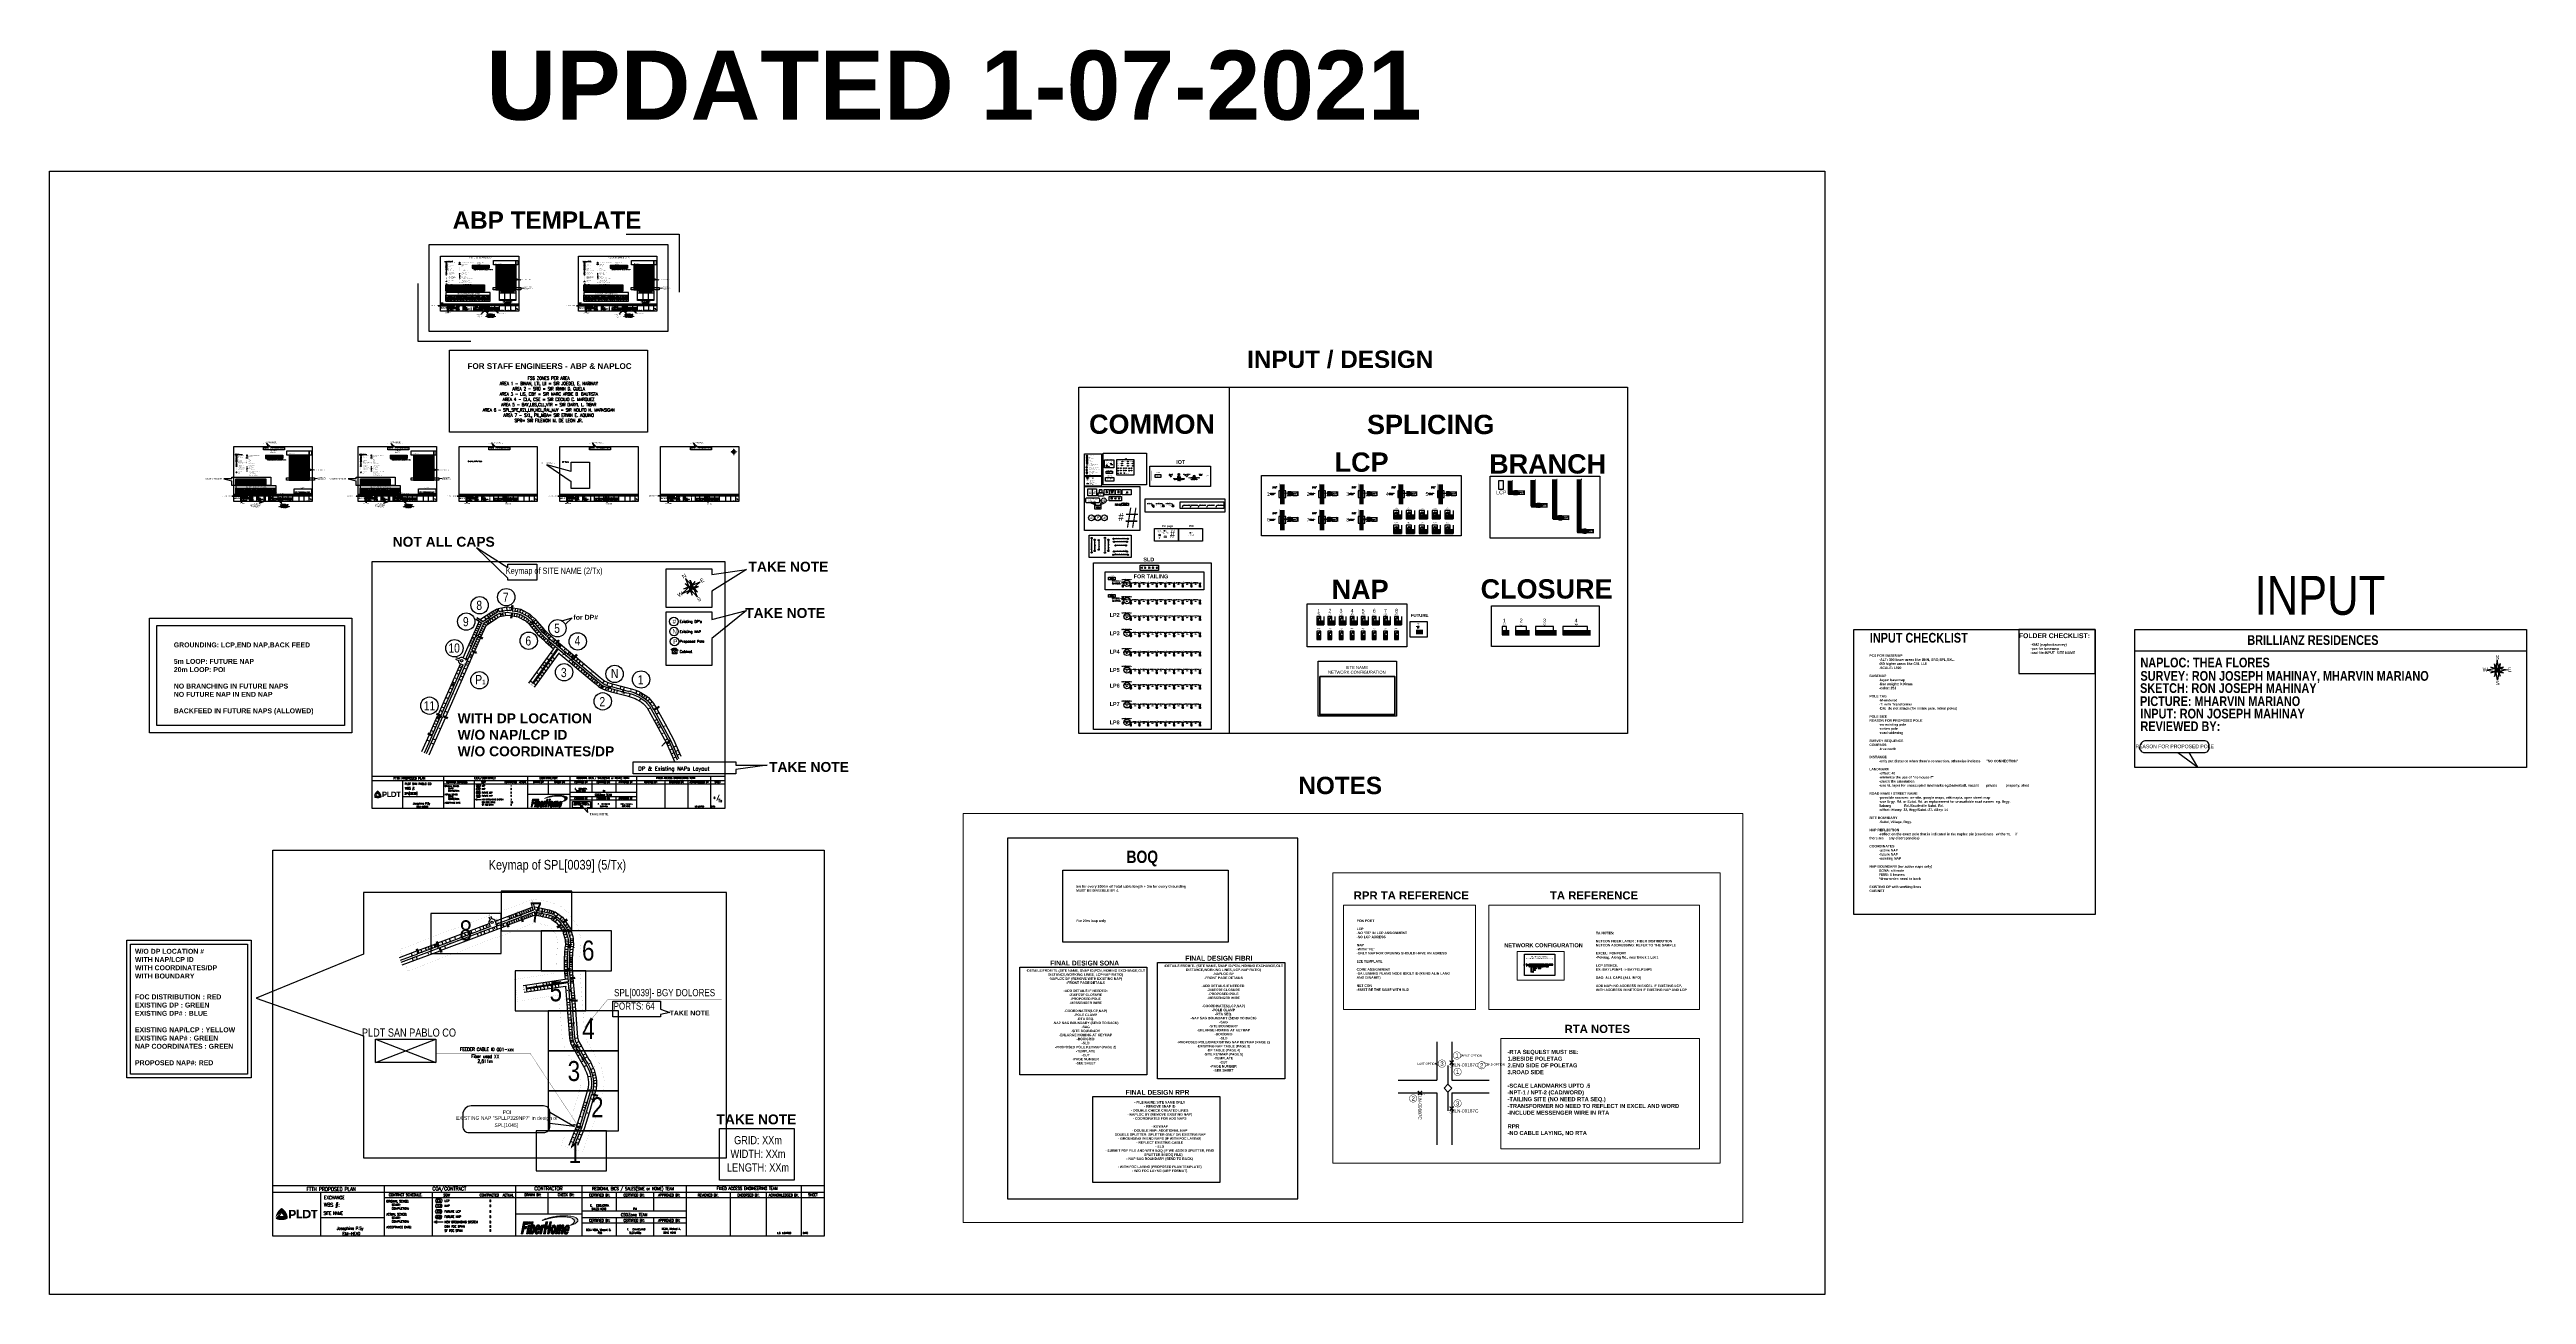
# Model space of a CAD drawing. Extents: x -663610 to -207124, y 70878 to 297551.
# Drawn here: x -269523 to -236405, y 70878 to 87528 of the extents above; entities that cross this region are included whole.
import ezdxf
from ezdxf.enums import TextEntityAlignment as Align

# ---------------------------------------------------------------- set-up
doc = ezdxf.new("R2010")
doc.units = 0
doc.header["$LTSCALE"] = 0.3
for name, pattern in [('ACAD_ISO05W100', [33, 24, -3, 0, -3, 0, -3]), ('DASH', [0.35, 0.25, -0.1]), ('DASHED', [0.75, 0.5, -0.25])]:
    doc.linetypes.add(name, pattern=pattern)
doc.layers.get('0').update_dxf_attribs({"linetype": 'CONTINUOUS'})
for name, color, linetype in [('10 PIN ALLEY ARM', 7, 'CONTINUOUS'), ('26 EXTENSION ARM', 7, 'CONTINUOUS'), ('44.5 EXTENSION ARM', 7, 'CONTINUOUS'), ('AVAILABLE PORTS', 20, 'CONTINUOUS'), ('AVAILABLE WL', 21, 'CONTINUOUS'), ('BASEMAP', 7, 'CONTINUOUS'), ('BOX No.', 7, 'CONTINUOUS'), ('CA 12 in', 7, 'CONTINUOUS'), ('CA 14 in', 7, 'CONTINUOUS'), ('CA 6 in', 7, 'CONTINUOUS'), ('CA 8 in', 7, 'CONTINUOUS'), ('CABINET', 7, 'CONTINUOUS'), ('COORDINATES', 3, 'CONTINUOUS'), ('Cross Over', 5, 'CONTINUOUS'), ('DEG 12 in', 7, 'CONTINUOUS'), ('DEG 14 in', 7, 'CONTINUOUS'), ('DEG 6 in', 7, 'CONTINUOUS'), ('DEG 8 in', 7, 'CONTINUOUS'), ('Digitel pole', 7, 'CONTINUOUS'), ('Distance Data', 7, 'CONTINUOUS'), ('Dome-Type Closure', 7, 'CONTINUOUS'), ('Double NAP', 7, 'CONTINUOUS'), ('DP #', 5, 'CONTINUOUS'), ('Electric Pole ID', 7, 'CONTINUOUS'), ('Electrical Pole (Circular Conc.)', 7, 'CONTINUOUS'), ('Electrical Pole (Steel)', 7, 'CONTINUOUS'), ('Electrical Pole (Wood)', 7, 'CONTINUOUS'), ('EXISTING DP ID', 2, 'CONTINUOUS'), ('EXISTING NAP', 7, 'CONTINUOUS'), ('EXISTING NAP AND LCP', 2, 'CONTINUOUS'), ('Existing NAP ID', 2, 'CONTINUOUS'), ('Extended messenger', 7, 'CONTINUOUS'), ('Fiber Distribution', 7, 'CONTINUOUS'), ('FOC Distribution Diagram', 1, 'CONTINUOUS'), ('FOC Distribution Diagram (Existing)', 7, 'CONTINUOUS'), ('FOC Distribution Diagram (Proposed)', 1, 'CONTINUOUS'), ('Future NAP', 7, 'CONTINUOUS'), ('Future NAP ID', 1, 'CONTINUOUS'), ('Gridlines', 7, 'CONTINUOUS'), ('Grounding System', 7, 'CONTINUOUS'), ('House Number', 6, 'CONTINUOUS'), ('Layer-assistant', 1, 'CONTINUOUS'), ('LCP-F.core used', 1, 'CONTINUOUS'), ('Lengend', 7, 'CONTINUOUS'), ('Loop', 7, 'CONTINUOUS'), ('Main or Branch', 7, 'CONTINUOUS'), ('MH', 7, 'CONTINUOUS'), ('NAP #', 3, 'CONTINUOUS'), ('NAP Boundary', 1, 'CONTINUOUS'), ('NAP-F.core used', 1, 'CONTINUOUS'), ('Network.conf-1', 50, 'CONTINUOUS'), ('Network.conf-2', 20, 'CONTINUOUS'), ('NOTES', 2, 'CONTINUOUS'), ('PAGE (TOTAL)', 7, 'CONTINUOUS'), ('Per page (Future LCP)', 7, 'CONTINUOUS'), ('Per page (Future NAP)', 7, 'CONTINUOUS'), ('Per page (Grounding)', 7, 'CONTINUOUS'), ('Per page (LCP)', 7, 'CONTINUOUS'), ('Per page (NAP)', 7, 'CONTINUOUS'), ('Per page (ODN FOC span)', 7, 'CONTINUOUS'), ('Per page (SF FOC span)', 7, 'CONTINUOUS'), ('PLDT or SMART Pole ID', 7, 'CONTINUOUS'), ('PLDT Pole (Cirular Conc.)', 7, 'CONTINUOUS'), ('PLDT pole (wood)', 7, 'CONTINUOUS'), ('Print', 7, 'CONTINUOUS'), ('Proposed 10 PIN ALLEY ARM', 7, 'CONTINUOUS'), ('PROPOSED 26 EXTENSION ARM', 7, 'CONTINUOUS'), ('PROPOSED 44.5 EXTENSION ARM', 7, 'CONTINUOUS'), ('Proposed DOWN SIDE GUY', 7, 'CONTINUOUS'), ('Proposed LCP', 1, 'CONTINUOUS'), ('Proposed LCP ID', 7, 'CONTINUOUS'), ('Proposed NAP', 7, 'CONTINUOUS'), ('Proposed NAP ID', 1, 'CONTINUOUS'), ('Proposed pole', 172, 'CONTINUOUS'), ('Proposed Pole #', 1, 'CONTINUOUS'), ('Proposed SIDEWALK SIDE GUY WITH ANCHOR', 7, 'CONTINUOUS'), ('PT&T Pole', 7, 'CONTINUOUS'), ('Road Name', 7, 'CONTINUOUS'), ('RTA', 2, 'CONTINUOUS'), ('SEE SHEET', 7, 'CONTINUOUS'), ('Site boundry', 7, 'CONTINUOUS'), ('Survey sequence', 7, 'CONTINUOUS'), ('Total Page', 7, 'CONTINUOUS'), ('Vacant', 1, 'CONTINUOUS')]:
    doc.layers.add(name, color=color, linetype=linetype)
doc.layers.add('HATCH_SHADE', color=7, linetype='CONTINUOUS', plot=False)
for name, color, linetype, lineweight in [('Pole size-Big', 251, 'CONTINUOUS', 0), ('Pole size-Small', 251, 'CONTINUOUS', 0), ('Pole size-very small', 251, 'CONTINUOUS', 0)]:
    doc.layers.add(name, color=color, linetype=linetype, lineweight=lineweight)
doc.styles.add('Mark', font='arial.ttf', dxfattribs={"width": 0.8, "height": 2.5})
doc.styles.add('ROMANS', font='ROMANS.SHX', dxfattribs={"width": 0.8, "height": 2})
doc.styles.get("Standard").update_dxf_attribs({"font": '', "width": 0.8})
doc.styles.add('WMF-Arial Unicode MS0', font='')
doc.styles.add('仿宋', font='', dxfattribs={"width": 0.9})
doc.styles.get('Standard').set_extended_font_data('FangSong_GB2312')
doc.styles.get('WMF-Arial Unicode MS0').set_extended_font_data('Arial Unicode MS', bold=True)
doc.styles.get('仿宋').set_extended_font_data('FangSong_GB2312')
doc.linetypes.add('FENCELINE2', pattern='A,6.35,-2.54,[132,ltypeshp.shx,S=2.54,R=0,X=-2.54,Y=0],-2.54,25.4', length=36.83)
doc.dimstyles.new('ISO-25£¨lijuntu£©', dxfattribs={"dimtxt": 10, "dimasz": 6, "dimexe": 3, "dimexo": 0, "dimgap": 2, "dimtad": 3, "dimtih": 1, "dimtoh": 1, "dimtxsty": 'Standard', "dimcen": 3, "dimaunit": 1, "dimadec": 0, "dimazin": 0, "dimtfac": 1, "dimtmove": 0, "dimatfit": 3, "dimfxl": 1, "dimarcsym": 0})

# ---------------------------------------------------------------- blocks, each defined once
blk = doc.blocks.new('logo2016')
at = {"layer": 'BASEMAP', "lineweight": 0, "ltscale": 2}
for color, points in [(16, [(-355399.5, 144126.9), (-355398.6, 144128.6), (-355397.5, 144130.3), (-355396.6, 144131.5), (-355396.8, 144131.4), (-355397.1, 144131.3), (-355397.6, 144131.1), (-355398.1, 144130.9), (-355398.6, 144130.7), (-355399.2, 144130.4), (-355400.2, 144129.8), (-355401.3, 144129.1), (-355402.4, 144128.3), (-355403.1, 144127.6), (-355403.9, 144126.8), (-355404.6, 144126), (-355405.1, 144125.5), (-355405.6, 144124.8), (-355406, 144124.1), (-355406.6, 144123.1), (-355407.1, 144122.1), (-355406.4, 144121.8), (-355405.3, 144121.2), (-355404.3, 144120.9), (-355403, 144120.4), (-355401.9, 144120.1), (-355401.3, 144120), (-355401.3, 144120.4), (-355401.2, 144120.9), (-355401, 144122), (-355400.8, 144123), (-355400.5, 144124.1), (-355400.2, 144125.1), (-355399.8, 144126.1)]), (18, [(-355396.6, 144131.5), (-355397.2, 144131.3), (-355398.3, 144131), (-355399, 144130.7), (-355400.5, 144130.1), (-355401.7, 144129.4), (-355402.6, 144128.8), (-355403.6, 144128.1), (-355404.3, 144127.4), (-355404.9, 144126.8), (-355405.7, 144126), (-355406.2, 144125.4), (-355406.7, 144124.8), (-355407, 144124.4), (-355406.9, 144124.8), (-355406.9, 144125.5), (-355406.7, 144126.4), (-355406.5, 144127.5), (-355406.2, 144128.6), (-355405.3, 144130.9), (-355404.2, 144133), (-355403.4, 144134.3), (-355402.4, 144135.6), (-355401.9, 144136.2), (-355401, 144135.7), (-355400.1, 144134.9), (-355399, 144134), (-355398.2, 144133.3), (-355397.2, 144132.2)]), (10, [(-355401.9, 144136.2), (-355401, 144137.2), (-355400.2, 144138), (-355399.3, 144138.8), (-355398.2, 144139.7), (-355397.5, 144140.2), (-355396.6, 144140.7), (-355396.3, 144140.2), (-355395.8, 144139.5), (-355395.4, 144138.9), (-355395, 144138), (-355394.5, 144137), (-355394.2, 144136), (-355394.1, 144135.8), (-355393.6, 144133.9), (-355393.4, 144132), (-355393.3, 144130.2), (-355393.4, 144128.3), (-355393.7, 144126.8), (-355394.1, 144127.7), (-355394.5, 144128.4), (-355394.9, 144129.1), (-355395.4, 144129.9), (-355396, 144130.7), (-355396.6, 144131.5), (-355397.2, 144132.2), (-355398.2, 144133.3), (-355399, 144134), (-355400.1, 144134.9), (-355401, 144135.7)]), (8, [(-355401.3, 144120), (-355399.6, 144119.8), (-355398.3, 144119.6), (-355396.8, 144119.6), (-355395.9, 144119.6), (-355394.7, 144119.7), (-355393.5, 144119.8), (-355392.1, 144120.1), (-355391, 144120.4), (-355389.6, 144120.8), (-355388.8, 144121.2), (-355387.6, 144121.7), (-355386.8, 144122.1), (-355386.1, 144122.5), (-355386.8, 144122.5), (-355387.9, 144122.5), (-355388.7, 144122.6), (-355389.6, 144122.7), (-355390.5, 144122.9), (-355391.5, 144123.1), (-355392.4, 144123.3), (-355393, 144123.5), (-355394.2, 144123.9), (-355395.3, 144124.4), (-355396.5, 144125), (-355398.1, 144125.9), (-355399, 144126.5), (-355399.3, 144126.8), (-355399.5, 144126.9), (-355399.8, 144126.1), (-355400.2, 144125.1), (-355400.5, 144124.1), (-355400.8, 144123), (-355401, 144122)]), (9, [(-355387.1, 144128.7), (-355387.6, 144128.4), (-355388.3, 144128.1), (-355389.5, 144127.7), (-355390.9, 144127.3), (-355392.8, 144126.9), (-355393.7, 144126.8), (-355394.7, 144126.7), (-355395.6, 144126.6), (-355396.5, 144126.6), (-355397.6, 144126.7), (-355399.1, 144126.8), (-355399.5, 144126.9), (-355399.3, 144126.8), (-355399, 144126.5), (-355398.1, 144125.9), (-355396.5, 144125), (-355395.3, 144124.4), (-355394.2, 144123.9), (-355393, 144123.5), (-355392.4, 144123.3), (-355391.5, 144123.1), (-355390.5, 144122.9), (-355389.6, 144122.7), (-355388.7, 144122.6), (-355387.9, 144122.5), (-355386.8, 144122.5), (-355386.1, 144122.5), (-355386.1, 144123.5), (-355386.4, 144125.8), (-355386.7, 144127.5)]), (12, [(-355396.6, 144140.7), (-355396.3, 144140.6), (-355396.1, 144140.4), (-355395.8, 144140.2), (-355395.5, 144140), (-355395.1, 144139.7), (-355394.6, 144139.4), (-355394.1, 144139), (-355393.5, 144138.4), (-355392.8, 144137.8), (-355392.1, 144137.1), (-355391.2, 144136.1), (-355389.7, 144134.1), (-355388.6, 144132.3), (-355388, 144131), (-355387.7, 144130.2), (-355387.3, 144129.4), (-355387.2, 144129), (-355387.1, 144128.7), (-355387.6, 144128.4), (-355387.9, 144128.3), (-355388.3, 144128.1), (-355388.9, 144127.9), (-355389.5, 144127.7), (-355390.2, 144127.5), (-355390.9, 144127.3), (-355391.9, 144127.1), (-355392.8, 144126.9), (-355393.7, 144126.8), (-355393.6, 144127.5), (-355393.4, 144128.3), (-355393.4, 144129.3), (-355393.3, 144130.2), (-355393.3, 144131.1), (-355393.4, 144132), (-355393.5, 144132.9), (-355393.6, 144133.9), (-355394.1, 144135.8), (-355394.5, 144137), (-355394.8, 144137.5), (-355395, 144138), (-355395.2, 144138.4), (-355395.4, 144138.9), (-355395.6, 144139.2), (-355395.8, 144139.5), (-355396, 144139.9), (-355396.3, 144140.2)]), (12, [(-355367.6, 144137.5), (-355367.6, 144137.5), (-355370.9, 144137.5), (-355370.9, 144122.9), (-355361.2, 144122.9), (-355361.2, 144125.8), (-355361.2, 144125.8), (-355367.6, 144125.8)]), (12, [(-355346.2, 144137.4), (-355346.2, 144134.6), (-355342, 144134.6), (-355342, 144122.8), (-355338.6, 144122.8), (-355338.6, 144134.6), (-355337.3, 144134.6), (-355336.8, 144134.6), (-355336.5, 144134.7), (-355336, 144134.9), (-355335.6, 144135.2), (-355335.3, 144135.5), (-355335, 144135.8), (-355334.8, 144136.1), (-355334.5, 144136.5), (-355334.4, 144137), (-355334.2, 144137.4), (-355334.4, 144137.4)])]:
    blk.add_hatch(color=color, dxfattribs=at).paths.add_polyline_path(points)
h = blk.add_hatch(color=12, dxfattribs=at)
h.paths.add_polyline_path([(-355380.7, 144122.9), (-355382.6, 144122.9), (-355384, 144122.9), (-355384, 144124.2), (-355384, 144129.4), (-355384, 144137.4), (-355379.2, 144137.4), (-355378.2, 144137.4), (-355377.6, 144137.4), (-355377.1, 144137.4), (-355376.3, 144137.3), (-355375.6, 144137.1), (-355375, 144136.9), (-355374.5, 144136.7), (-355373.9, 144136.3), (-355373.4, 144135.8), (-355373, 144135.3), (-355372.7, 144134.7), (-355372.4, 144134), (-355372.3, 144133.4), (-355372.2, 144132.7), (-355372.1, 144132.1), (-355372.2, 144131.7), (-355372.2, 144131.1), (-355372.4, 144130.6), (-355372.5, 144130.1), (-355372.7, 144129.7), (-355373.1, 144129), (-355373.5, 144128.5), (-355374, 144128.1), (-355374.4, 144127.8), (-355375.1, 144127.5), (-355375.5, 144127.3), (-355376.4, 144127.1), (-355377.1, 144127), (-355377.9, 144126.9), (-355378.4, 144126.9), (-355380.7, 144126.9), (-355380.7, 144125.9)])
h.paths.add_polyline_path([(-355380.7, 144134.6), (-355380.7, 144129.8), (-355378.7, 144129.8), (-355378.2, 144129.8), (-355377.6, 144129.8), (-355377.1, 144129.9), (-355376.7, 144130.1), (-355376.4, 144130.2), (-355376.1, 144130.5), (-355375.9, 144130.8), (-355375.7, 144131.1), (-355375.6, 144131.6), (-355375.6, 144131.9), (-355375.6, 144132.4), (-355375.6, 144132.9), (-355375.8, 144133.4), (-355376, 144133.8), (-355376.2, 144134), (-355376.4, 144134.2), (-355376.6, 144134.3), (-355376.9, 144134.4), (-355377.2, 144134.5), (-355377.6, 144134.6), (-355378, 144134.6), (-355378.5, 144134.6)], flags=16)
h = blk.add_hatch(color=12, dxfattribs=at)
h.paths.add_polyline_path([(-355357, 144134.6), (-355357, 144125.7), (-355354.5, 144125.7), (-355354.4, 144125.7), (-355353.8, 144125.7), (-355353.1, 144125.9), (-355352.6, 144126), (-355352.1, 144126.2), (-355351.5, 144126.5), (-355351.2, 144126.7), (-355350.7, 144127.1), (-355350.5, 144127.5), (-355350.2, 144128), (-355349.9, 144128.6), (-355349.8, 144129.2), (-355349.8, 144129.7), (-355349.7, 144130.4), (-355349.8, 144130.9), (-355349.9, 144131.4), (-355350.1, 144132.1), (-355350.3, 144132.5), (-355350.5, 144132.8), (-355350.7, 144133.1), (-355351, 144133.4), (-355351.3, 144133.6), (-355351.6, 144133.9), (-355352, 144134.1), (-355352.6, 144134.3), (-355353.1, 144134.4), (-355353.5, 144134.5), (-355353.9, 144134.5), (-355354.3, 144134.6), (-355354.5, 144134.6)], flags=16)
h.paths.add_polyline_path([(-355359.9, 144137.4), (-355359.9, 144122.8), (-355354.3, 144122.8), (-355353.3, 144122.9), (-355352.2, 144123.1), (-355351.1, 144123.4), (-355350.5, 144123.6), (-355349.7, 144123.9), (-355349.1, 144124.3), (-355348.6, 144124.7), (-355348.1, 144125.2), (-355347.6, 144125.8), (-355347.3, 144126.4), (-355346.9, 144127.1), (-355346.7, 144127.9), (-355346.5, 144128.7), (-355346.4, 144129.7), (-355346.4, 144130.4), (-355346.4, 144131.1), (-355346.5, 144131.6), (-355346.6, 144132), (-355346.8, 144132.7), (-355347.1, 144133.5), (-355347.4, 144134.2), (-355347.8, 144134.7), (-355348.1, 144135.1), (-355348.6, 144135.6), (-355349.2, 144136), (-355350.2, 144136.6), (-355351, 144136.9), (-355351.9, 144137.1), (-355352.9, 144137.3), (-355353.4, 144137.4), (-355353.9, 144137.4), (-355354.2, 144137.4)])
blk = doc.blocks.new('GROUNDING')
at = {"color": 1}
for p, q in [((-8.5, -0.5), (-8.5, 0.5)), ((-7.4, -1), (-7.4, 1)), ((-6.3, -1.5), (-6.3, 1.5)), ((-6.3, 0), (0, 0))]:
    blk.add_line(p, q, dxfattribs=at)
blk = doc.blocks.new('LCP')
at = {"ltscale": 0.3}
h = blk.add_hatch(dxfattribs=at)
h.set_pattern_fill('DOTS', color=256, scale=1.5, style=0)
edge = h.paths.add_edge_path()
edge.add_ellipse((84651, -14850), major_axis=(0, -7.59), ratio=0.75, start_angle=90, end_angle=180)
edge.add_line((84651, -14842), (84634, -14842))
edge.add_ellipse((84634, -14850), major_axis=(0, -7.59), ratio=0.75, start_angle=180, end_angle=270)
edge.add_ellipse((84634, -14850), major_axis=(0, -7.59), ratio=0.75, start_angle=270, end_angle=360)
edge.add_line((84634, -14857), (84651, -14857))
edge.add_ellipse((84651, -14850), major_axis=(0, -7.59), ratio=0.75, start_angle=0, end_angle=90)
h.paths.add_polyline_path([(84652, -14850), (84637, -14855), (84637, -14844)], flags=16)
h = blk.add_hatch(dxfattribs=at)
h.set_pattern_fill('DOTS', color=256, scale=1.5, style=0)
h.paths.add_polyline_path([(84637, -14844), (84637, -14855), (84652, -14850)])
at = {"color": 7, "linetype": 'Continuous'}
for p, q in [((84634, -14842), (84651, -14842)), ((84651, -14857), (84634, -14857))]:
    blk.add_line(p, q, dxfattribs=at)
blk.add_lwpolyline([(84652, -14850), (84637, -14844), (84637, -14855)], close=True, dxfattribs=at)
for centre, start_param, end_param in [((84634, -14850), 3.141593, 4.712389), ((84634, -14850), 4.712389, 6.283185), ((84651, -14850), 1.570796, 3.141593), ((84651, -14850), 0, 1.570796)]:
    blk.add_ellipse(centre, major_axis=(0, -7.59), ratio=0.75, start_param=start_param, end_param=end_param, dxfattribs=at)
at = {"color": 7, "style": 'Mark', "width": 0.8}
for s, height, p in [('8', 7.92, (84633, -14854)), ('L', 6.6, (84641, -14853))]:
    blk.add_text(s, height=height, dxfattribs=at).set_placement(p, align=Align.CENTER)
blk = doc.blocks.new('NAP NEW')
at = {"ltscale": 0.3}
h = blk.add_hatch(dxfattribs=at)
h.set_pattern_fill('DOTS', color=256, scale=1.5, style=0)
edge = h.paths.add_edge_path()
edge.add_ellipse((84651, -14873), major_axis=(0, -7.36), ratio=0.75, start_angle=90, end_angle=180)
edge.add_line((84651, -14866), (84634, -14866))
edge.add_ellipse((84634, -14873), major_axis=(0, -7.36), ratio=0.75, start_angle=180, end_angle=270)
edge.add_ellipse((84634, -14873), major_axis=(0, -7.36), ratio=0.75, start_angle=270, end_angle=360)
edge.add_line((84634, -14881), (84651, -14881))
edge.add_ellipse((84651, -14873), major_axis=(0, -7.36), ratio=0.75, start_angle=0, end_angle=90)
h.paths.add_polyline_path([(84651, -14873), (84636, -14879), (84636, -14868)], flags=16)
h = blk.add_hatch(dxfattribs=at)
h.set_pattern_fill('DOTS', color=256, scale=1.5, style=0)
h.paths.add_polyline_path([(84636, -14868), (84636, -14879), (84651, -14873)])
at = {"color": 7, "linetype": 'Continuous'}
for p, q in [((84634, -14866), (84651, -14866)), ((84651, -14881), (84634, -14881))]:
    blk.add_line(p, q, dxfattribs=at)
blk.add_lwpolyline([(84651, -14873), (84636, -14868), (84636, -14879)], close=True, dxfattribs=at)
for centre, start_param, end_param in [((84634, -14873), 3.141593, 4.712389), ((84634, -14873), 4.712389, 6.283185), ((84651, -14873), 1.570796, 3.141593), ((84651, -14873), 0, 1.570796)]:
    blk.add_ellipse(centre, major_axis=(0, -7.36), ratio=0.75, start_param=start_param, end_param=end_param, dxfattribs=at)
at = {"color": 7, "style": 'Mark', "width": 0.8}
for s, height, p in [('8', 7.68, (84633, -14877)), ('N', 6.4, (84640, -14877))]:
    blk.add_text(s, height=height, dxfattribs=at).set_placement(p, align=Align.CENTER)
blk = doc.blocks.new('new FH logo')
at = {"lineweight": 0, "ltscale": 0.3}
h = blk.add_hatch(color=20, dxfattribs=at)
edge = h.paths.add_edge_path()
edge.add_spline(control_points=[(31527258.1, 3771242.7), (31527258.9, 3771242.9), (31527260.1, 3771243.4), (31527262, 3771244), (31527263.5, 3771244.9), (31527264.7, 3771245.8), (31527265.5, 3771246.6), (31527265.8, 3771247.5), (31527265.8, 3771248.1), (31527265.6, 3771248.8), (31527265, 3771249.5), (31527263.8, 3771250.5), (31527261.7, 3771251.2), (31527259.1, 3771251.8), (31527256.3, 3771252.1), (31527253.8, 3771252.3), (31527251.2, 3771252.2), (31527248.3, 3771252.1), (31527244.6, 3771251.7), (31527240.8, 3771250.9), (31527237, 3771250), (31527233.9, 3771249), (31527232.1, 3771248), (31527231.4, 3771247.6)], knot_values=[0, 0, 0, 0, 3.493341, 5.830224, 8.63185, 10.986874, 12.525834, 13.582978, 14.67754, 15.485978, 16.55739, 18.628179, 22.148149, 26.320741, 30.377705, 34.244564, 37.265733, 42.036848, 46.76885, 53.490698, 58.907287, 64.043548, 67.652792, 67.652792, 67.652792, 67.652792], degree=3, periodic=0)
edge.add_spline(control_points=[(31527231.4, 3771247.6), (31527232.4, 3771247.9), (31527234.3, 3771248.5), (31527237.3, 3771249.5), (31527240, 3771250), (31527242.4, 3771250.5), (31527244.7, 3771250.9), (31527247.1, 3771251.1), (31527249.9, 3771251.2), (31527252.6, 3771251.3), (31527255.4, 3771251), (31527257.9, 3771250.7), (31527260, 3771250), (31527261.3, 3771249.1), (31527262.2, 3771248.3), (31527262.5, 3771247.3), (31527262.4, 3771246.4), (31527261.9, 3771245.6), (31527261, 3771244.5), (31527259.6, 3771243.6), (31527258.6, 3771243), (31527258.1, 3771242.7)], knot_values=[0, 0, 0, 0, 4.28823, 8.807913, 13.673121, 16.317808, 19.659604, 23.821358, 27.222577, 31.666708, 35.641324, 39.595165, 42.731936, 44.946508, 46.601623, 48.010296, 49.189552, 50.495453, 52.243503, 55.209418, 57.599332, 57.599332, 57.599332, 57.599332], degree=3, periodic=0)
for points in [[(31527214.3, 3771241.9), (31527214.7, 3771243.9), (31527217.3, 3771243.9), (31527217.8, 3771246.4), (31527213.5, 3771246.4), (31527211.2, 3771234.8), (31527212.9, 3771234.8), (31527213.9, 3771239.6), (31527216.1, 3771239.6), (31527216.5, 3771241.9)], [(31527235.9, 3771242.4), (31527236.7, 3771246.4), (31527235, 3771246.4), (31527232.7, 3771234.8), (31527234.5, 3771234.8), (31527235.4, 3771239.5), (31527237.3, 3771239.5), (31527236.4, 3771234.8), (31527238, 3771234.8), (31527240.3, 3771246.4), (31527238.7, 3771246.4), (31527237.9, 3771242.4)]]:
    blk.add_hatch(color=160, dxfattribs=at).paths.add_polyline_path(points)
h = blk.add_hatch(color=160, dxfattribs=at)
h.paths.add_polyline_path([(31527216.3, 3771234.8), (31527217.9, 3771234.8), (31527219.6, 3771243.2), (31527218, 3771243.2)])
h.paths.add_polyline_path([(31527218.2, 3771244.3), (31527219.8, 3771244.3), (31527220.2, 3771246.4), (31527218.6, 3771246.4)])
h = blk.add_hatch(color=160, dxfattribs=at)
edge = h.paths.add_edge_path()
edge.add_line((31527222, 3771242.6), (31527222.7, 3771246.4))
edge.add_line((31527222.7, 3771246.4), (31527221.1, 3771246.4))
edge.add_line((31527221.1, 3771246.4), (31527218.9, 3771234.8))
edge.add_line((31527218.9, 3771234.8), (31527220.5, 3771234.8))
edge.add_line((31527220.5, 3771234.8), (31527220.7, 3771235.9))
edge.add_spline(control_points=[(31527220.7, 3771235.9), (31527220.7, 3771235.7), (31527220.8, 3771235.3), (31527220.9, 3771234.7), (31527221.4, 3771234.7), (31527221.9, 3771234.6), (31527222.5, 3771235.1), (31527223.3, 3771236), (31527223.9, 3771237.9), (31527224.3, 3771240.1), (31527224.6, 3771242.1), (31527223.9, 3771243.3), (31527222.8, 3771243.5), (31527222.3, 3771242.9), (31527222, 3771242.6)], knot_values=[0, 0, 0, 0, 0.497057, 1.274783, 1.553706, 1.922049, 2.718195, 3.73966, 5.627687, 8.435308, 10.560173, 11.476601, 12.264033, 13.582764, 13.582764, 13.582764, 13.582764], degree=3, periodic=0)
edge = h.paths.add_edge_path(flags=16)
edge.add_spline(control_points=[(31527221.6, 3771240.6), (31527221.7, 3771240.8), (31527222, 3771241), (31527222.5, 3771240.9), (31527222.8, 3771240.4), (31527222.7, 3771239.5), (31527222.5, 3771238.5), (31527222.2, 3771237.6), (31527221.9, 3771237.2), (31527221.6, 3771237), (31527221.4, 3771237), (31527221.1, 3771237), (31527221, 3771237.3), (31527221, 3771237.5), (31527221, 3771237.6)], knot_values=[0, 0, 0, 0, 0.602303, 0.961372, 1.379264, 2.348202, 3.628477, 4.489417, 4.955205, 5.318248, 5.486212, 5.613401, 5.968044, 6.194702, 6.194702, 6.194702, 6.194702], degree=3, periodic=0)
edge.add_line((31527221, 3771237.6), (31527221.6, 3771240.6))
h = blk.add_hatch(color=160, dxfattribs=at)
edge = h.paths.add_edge_path()
edge.add_spline(control_points=[(31527229.2, 3771238.3), (31527229.5, 3771240.1), (31527229.5, 3771240.6), (31527229.5, 3771241.4), (31527229.4, 3771242.1), (31527229.2, 3771242.7), (31527228.8, 3771243.1), (31527228.4, 3771243.3), (31527227.9, 3771243.4), (31527227.3, 3771243.4), (31527226.6, 3771243), (31527226, 3771242.3), (31527225.4, 3771241.4), (31527225, 3771240.4), (31527224.7, 3771239.2), (31527224.5, 3771238.1), (31527224.5, 3771237), (31527224.5, 3771236.2), (31527224.7, 3771235.6), (31527224.9, 3771235.1), (31527225.3, 3771234.8), (31527225.8, 3771234.6), (31527226.4, 3771234.6), (31527227.1, 3771234.8), (31527227.9, 3771235.4), (31527228.5, 3771236.2), (31527228.8, 3771236.8), (31527228.9, 3771237)], knot_values=[0.039619, 0.039619, 0.039619, 0.039619, 1.227178, 2.402564, 3.410085, 4.304108, 5.233089, 5.76701, 6.438226, 7.326101, 8.368022, 9.771169, 11.424365, 12.904114, 14.686251, 16.538873, 18.063959, 19.319385, 20.089102, 20.846194, 21.467943, 22.414091, 23.093397, 24.19742, 25.417281, 27.418241, 28.316762, 28.316762, 28.316762, 28.316762], degree=3, periodic=0)
edge.add_line((31527228.9, 3771237), (31527227.3, 3771237.3))
edge.add_spline(control_points=[(31527227.3, 3771237.3), (31527227.3, 3771237.2), (31527227.2, 3771236.9), (31527227, 3771236.6), (31527226.7, 3771236.5), (31527226.5, 3771236.5), (31527226.1, 3771236.6), (31527225.9, 3771237), (31527225.9, 3771237.6), (31527225.9, 3771238), (31527225.9, 3771238.3)], knot_values=[0.007512, 0.007512, 0.007512, 0.007512, 0.540647, 1.317228, 1.515308, 1.878947, 2.29791, 2.931047, 3.678598, 4.843717, 4.843717, 4.843717, 4.843717], degree=3, periodic=0)
edge.add_line((31527225.9, 3771238.3), (31527229.2, 3771238.3))
edge = h.paths.add_edge_path(flags=16)
edge.add_spline(control_points=[(31527226.3, 3771239.8), (31527226.4, 3771240), (31527226.5, 3771240.5), (31527226.8, 3771241.1), (31527227.1, 3771241.5), (31527227.6, 3771241.6), (31527227.9, 3771241.3), (31527228, 3771240.9), (31527228, 3771240.4), (31527228, 3771240), (31527228, 3771239.8)], knot_values=[0, 0, 0, 0, 1.043694, 2.212668, 2.855693, 3.490592, 4.071145, 4.600994, 5.246736, 6.254427, 6.254427, 6.254427, 6.254427], degree=3, periodic=0)
edge.add_line((31527228, 3771239.8), (31527226.3, 3771239.8))
h = blk.add_hatch(color=160, dxfattribs=at)
edge = h.paths.add_edge_path()
edge.add_spline(control_points=[(31527234, 3771243), (31527234, 3771243), (31527233.9, 3771243.2), (31527233.6, 3771243.5), (31527233.1, 3771243.5), (31527232.6, 3771243.1), (31527232.3, 3771242.7), (31527232.3, 3771242.4)], knot_values=[0.073393, 0.073393, 0.073393, 0.073393, 0.224714, 1.101763, 1.674209, 2.378928, 3.622498, 3.622498, 3.622498, 3.622498], degree=3, periodic=0)
edge.add_spline(control_points=[(31527232.3, 3771242.4), (31527232.3, 3771242.4), (31527232.3, 3771242.4), (31527232.3, 3771242.4)], knot_values=[0, 0, 0, 0, 0.073393, 0.073393, 0.073393, 0.073393], degree=3, periodic=0)
edge.add_line((31527232.3, 3771242.4), (31527232.5, 3771243.3))
edge.add_line((31527232.5, 3771243.3), (31527230.9, 3771243.3))
edge.add_line((31527230.9, 3771243.3), (31527229.2, 3771234.8))
edge.add_line((31527229.2, 3771234.8), (31527230.8, 3771234.8))
edge.add_line((31527230.8, 3771234.8), (31527231.6, 3771238.8))
edge.add_spline(control_points=[(31527231.6, 3771238.8), (31527231.6, 3771239), (31527231.8, 3771239.5), (31527232, 3771240), (31527232.2, 3771240.5), (31527232.3, 3771240.8), (31527232.5, 3771240.9), (31527232.8, 3771241), (31527233, 3771240.9), (31527233, 3771240.7), (31527233.1, 3771240.7)], knot_values=[0, 0, 0, 0, 0.967622, 1.990874, 2.688701, 3.15205, 3.452163, 3.809574, 4.019941, 4.40627, 4.40627, 4.40627, 4.40627], degree=3, periodic=0)
edge.add_line((31527233.1, 3771240.7), (31527234, 3771243))
h = blk.add_hatch(color=160, dxfattribs=at)
edge = h.paths.add_edge_path()
edge.add_ellipse((31527242.1, 3771239), major_axis=(-0.89, -4.49), ratio=0.506466, start_angle=0, end_angle=360)
edge = h.paths.add_edge_path(flags=16)
edge.add_ellipse((31527242.1, 3771239), major_axis=(-0.44, -2.23), ratio=0.365028, start_angle=0, end_angle=360)
h = blk.add_hatch(color=160, dxfattribs=at)
edge = h.paths.add_edge_path()
edge.add_spline(control_points=[(31527249.7, 3771241.9), (31527249.8, 3771242.2), (31527249.8, 3771242.7), (31527249.6, 3771243.2), (31527249.2, 3771243.5), (31527248.7, 3771243.6), (31527248.2, 3771243.4), (31527247.7, 3771243), (31527247.4, 3771242.6), (31527247.3, 3771242.3)], knot_values=[0, 0, 0, 0, 0.816872, 1.307081, 1.659803, 2.179381, 2.674159, 3.277347, 4.124936, 4.124936, 4.124936, 4.124936], degree=3, periodic=0)
edge.add_line((31527247.3, 3771242.3), (31527247.5, 3771243.2))
edge.add_line((31527247.5, 3771243.2), (31527246, 3771243.2))
edge.add_line((31527246, 3771243.2), (31527244.3, 3771234.8))
edge.add_line((31527244.3, 3771234.8), (31527245.8, 3771234.8))
edge.add_line((31527245.8, 3771234.8), (31527246.9, 3771239.9))
edge.add_spline(control_points=[(31527246.9, 3771239.9), (31527246.9, 3771240.2), (31527247, 3771240.6), (31527247.4, 3771241), (31527247.7, 3771240.9), (31527247.9, 3771240.7), (31527247.9, 3771240.3), (31527247.9, 3771240.1), (31527247.9, 3771239.9)], knot_values=[0, 0, 0, 0, 0.892288, 1.199529, 1.508996, 1.698501, 2.133414, 2.556092, 2.556092, 2.556092, 2.556092], degree=3, periodic=0)
edge.add_line((31527247.9, 3771239.9), (31527246.9, 3771234.8))
edge.add_line((31527246.9, 3771234.8), (31527248.5, 3771234.8))
edge.add_line((31527248.5, 3771234.8), (31527249.4, 3771239.8))
edge.add_spline(control_points=[(31527249.4, 3771239.8), (31527249.5, 3771240.1), (31527249.6, 3771240.5), (31527250, 3771240.9), (31527250.3, 3771240.8), (31527250.5, 3771240.6), (31527250.6, 3771240.1), (31527250.5, 3771239.8), (31527250.5, 3771239.6)], knot_values=[0, 0, 0, 0, 0.892288, 1.199529, 1.508996, 1.698501, 2.161195, 2.802313, 2.802313, 2.802313, 2.802313], degree=3, periodic=0)
edge.add_line((31527250.5, 3771239.6), (31527249.6, 3771234.8))
edge.add_line((31527249.6, 3771234.8), (31527251.2, 3771234.8))
edge.add_line((31527251.2, 3771234.8), (31527252.3, 3771240.7))
edge.add_spline(control_points=[(31527252.3, 3771240.7), (31527252.4, 3771241.3), (31527252.5, 3771242.1), (31527252.2, 3771243), (31527251.9, 3771243.4), (31527251.4, 3771243.5), (31527251, 3771243.4), (31527250.5, 3771243.2), (31527250.2, 3771242.7), (31527249.8, 3771242.2), (31527249.7, 3771241.9)], knot_values=[0, 0, 0, 0, 1.79184, 2.305867, 2.802297, 3.196475, 3.604745, 4.083067, 4.67973, 5.621086, 5.621086, 5.621086, 5.621086], degree=3, periodic=0)
h = blk.add_hatch(color=160, dxfattribs=at)
edge = h.paths.add_edge_path()
edge.add_spline(control_points=[(31527257.2, 3771238.1), (31527257.5, 3771239.9), (31527257.6, 3771240.5), (31527257.6, 3771241.3), (31527257.4, 3771241.9), (31527257.2, 3771242.6), (31527256.8, 3771243), (31527256.4, 3771243.2), (31527255.9, 3771243.3), (31527255.3, 3771243.2), (31527254.6, 3771242.9), (31527254, 3771242.2), (31527253.5, 3771241.3), (31527253, 3771240.2), (31527252.7, 3771239.1), (31527252.5, 3771237.9), (31527252.5, 3771236.9), (31527252.5, 3771236.1), (31527252.7, 3771235.5), (31527252.9, 3771235), (31527253.3, 3771234.6), (31527253.8, 3771234.5), (31527254.5, 3771234.5), (31527255.1, 3771234.7), (31527255.9, 3771235.3), (31527256.5, 3771236.1), (31527256.8, 3771236.7), (31527256.9, 3771236.8)], knot_values=[0.039619, 0.039619, 0.039619, 0.039619, 1.227178, 2.402564, 3.410085, 4.304108, 5.233089, 5.76701, 6.438226, 7.326101, 8.368022, 9.771169, 11.424365, 12.904114, 14.686251, 16.538873, 18.063959, 19.319385, 20.089102, 20.846194, 21.467943, 22.414091, 23.093397, 24.19742, 25.417281, 27.418241, 28.316762, 28.316762, 28.316762, 28.316762], degree=3, periodic=0)
edge.add_line((31527256.9, 3771236.8), (31527255.4, 3771237.2))
edge.add_spline(control_points=[(31527255.4, 3771237.2), (31527255.3, 3771237), (31527255.2, 3771236.8), (31527255, 3771236.5), (31527254.7, 3771236.3), (31527254.5, 3771236.3), (31527254.2, 3771236.5), (31527254, 3771236.8), (31527253.9, 3771237.4), (31527253.9, 3771237.9), (31527254, 3771238.1)], knot_values=[0.007512, 0.007512, 0.007512, 0.007512, 0.540647, 1.317228, 1.515308, 1.878947, 2.29791, 2.931047, 3.678598, 4.843717, 4.843717, 4.843717, 4.843717], degree=3, periodic=0)
edge.add_line((31527254, 3771238.1), (31527257.2, 3771238.1))
edge = h.paths.add_edge_path(flags=16)
edge.add_spline(control_points=[(31527254.4, 3771239.6), (31527254.4, 3771239.9), (31527254.5, 3771240.4), (31527254.8, 3771241), (31527255.2, 3771241.4), (31527255.6, 3771241.5), (31527256, 3771241.2), (31527256, 3771240.7), (31527256, 3771240.3), (31527256, 3771239.9), (31527256, 3771239.6)], knot_values=[0, 0, 0, 0, 1.043694, 2.212668, 2.855693, 3.490592, 4.071145, 4.600994, 5.246736, 6.254427, 6.254427, 6.254427, 6.254427], degree=3, periodic=0)
edge.add_line((31527256, 3771239.6), (31527254.4, 3771239.6))
at = {"color": 160, "lineweight": 0, "ltscale": 0.3}
for points in [[(31527213.5, 3771246.4), (31527211.2, 3771234.8)], [(31527211.2, 3771234.8), (31527212.9, 3771234.8)], [(31527213.9, 3771239.6), (31527212.9, 3771234.8)], [(31527213.9, 3771239.6), (31527216.1, 3771239.6)], [(31527214.7, 3771243.9), (31527214.3, 3771241.9)], [(31527214.3, 3771241.9), (31527216.5, 3771241.9)], [(31527214.7, 3771243.9), (31527217.3, 3771243.9)], [(31527216.5, 3771241.9), (31527216.1, 3771239.6)], [(31527218, 3771243.2), (31527216.3, 3771234.8)], [(31527216.3, 3771234.8), (31527217.9, 3771234.8)], [(31527217.8, 3771246.4), (31527217.3, 3771243.9)], [(31527219.6, 3771243.2), (31527217.9, 3771234.8)], [(31527218, 3771243.2), (31527219.6, 3771243.2)], [(31527218.6, 3771246.4), (31527218.2, 3771244.3)], [(31527218.2, 3771244.3), (31527219.8, 3771244.3)], [(31527221.1, 3771246.4), (31527218.9, 3771234.8)], [(31527218.9, 3771234.8), (31527220.5, 3771234.8)], [(31527220.2, 3771246.4), (31527219.8, 3771244.3)], [(31527220.7, 3771235.9), (31527220.5, 3771234.8)], [(31527221.6, 3771240.6), (31527221, 3771237.6)], [(31527222.7, 3771246.4), (31527222, 3771242.6)], [(31527225.9, 3771238.3), (31527229.2, 3771238.3)], [(31527226.3, 3771239.8), (31527228, 3771239.8)], [(31527227.3, 3771237.3), (31527228.9, 3771237)], [(31527230.9, 3771243.3), (31527229.2, 3771234.8)], [(31527229.2, 3771234.8), (31527230.8, 3771234.8)], [(31527231.6, 3771238.8), (31527230.8, 3771234.8)], [(31527230.9, 3771243.3), (31527232.5, 3771243.3)], [(31527232.5, 3771243.3), (31527232.3, 3771242.4)], [(31527235, 3771246.4), (31527232.7, 3771234.8)], [(31527232.7, 3771234.8), (31527234.5, 3771234.8)], [(31527234, 3771243), (31527233.1, 3771240.7)], [(31527235.4, 3771239.5), (31527234.5, 3771234.8)], [(31527235.4, 3771239.5), (31527237.3, 3771239.5)], [(31527236.7, 3771246.4), (31527235.9, 3771242.4)], [(31527235.9, 3771242.4), (31527237.9, 3771242.4)], [(31527237.3, 3771239.5), (31527236.4, 3771234.8)], [(31527236.4, 3771234.8), (31527238, 3771234.8)], [(31527238.7, 3771246.4), (31527237.9, 3771242.4)], [(31527240.3, 3771246.4), (31527238, 3771234.8)], [(31527246, 3771243.2), (31527244.3, 3771234.8)], [(31527244.3, 3771234.8), (31527245.8, 3771234.8)], [(31527246.9, 3771239.9), (31527245.8, 3771234.8)], [(31527246, 3771243.2), (31527247.5, 3771243.2)], [(31527247.9, 3771239.9), (31527246.9, 3771234.8)], [(31527246.9, 3771234.8), (31527248.5, 3771234.8)], [(31527247.5, 3771243.2), (31527247.3, 3771242.3)], [(31527249.4, 3771239.8), (31527248.5, 3771234.8)], [(31527250.5, 3771239.6), (31527249.6, 3771234.8)], [(31527249.6, 3771234.8), (31527251.2, 3771234.8)], [(31527252.3, 3771240.7), (31527251.2, 3771234.8)], [(31527254, 3771238.1), (31527257.2, 3771238.1)], [(31527254.4, 3771239.6), (31527256, 3771239.6)], [(31527255.4, 3771237.2), (31527256.9, 3771236.8)]]:
    blk.add_lwpolyline(points, dxfattribs=at)
at = {"color": 5, "lineweight": 0, "ltscale": 0.3}
for points in [[(31527213.5, 3771246.4), (31527217.8, 3771246.4)], [(31527218.6, 3771246.4), (31527220.2, 3771246.4)], [(31527221.1, 3771246.4), (31527222.7, 3771246.4)], [(31527235, 3771246.4), (31527236.7, 3771246.4)], [(31527238.7, 3771246.4), (31527240.3, 3771246.4)]]:
    blk.add_lwpolyline(points, dxfattribs=at)
at = {"color": 160, "lineweight": 0, "ltscale": 0.3}
for major_axis, ratio in [((-0.89, -4.49), 0.506466), ((-0.44, -2.23), 0.365028)]:
    blk.add_ellipse((31527242.1, 3771239), major_axis=major_axis, ratio=ratio, dxfattribs=at)
at = {"color": 20, "lineweight": 0, "ltscale": 0.3}
for points, knots in [([(31527231.4, 3771247.6), (31527232.1, 3771248), (31527233.9, 3771249), (31527237, 3771250), (31527240.8, 3771250.9), (31527244.6, 3771251.7), (31527248.3, 3771252.1), (31527251.2, 3771252.2), (31527253.8, 3771252.3), (31527256.3, 3771252.1), (31527259.1, 3771251.8), (31527261.7, 3771251.2), (31527263.8, 3771250.5), (31527265, 3771249.5), (31527265.6, 3771248.8), (31527265.8, 3771248.1), (31527265.8, 3771247.5), (31527265.5, 3771246.6), (31527264.7, 3771245.8), (31527263.5, 3771244.9), (31527262, 3771244), (31527260.1, 3771243.4), (31527258.9, 3771242.9), (31527258.1, 3771242.7)], [0, 0, 0, 0, 3.609243, 8.745504, 14.162094, 20.883942, 25.615944, 30.387058, 33.408228, 37.275087, 41.332051, 45.504643, 49.024613, 51.095402, 52.166813, 52.975252, 54.069813, 55.126958, 56.665918, 59.020941, 61.822567, 64.15945, 67.652792, 67.652792, 67.652792, 67.652792]), ([(31527231.4, 3771247.6), (31527232.4, 3771247.9), (31527234.3, 3771248.5), (31527237.3, 3771249.5), (31527240, 3771250), (31527242.4, 3771250.5), (31527244.7, 3771250.9), (31527247.1, 3771251.1), (31527249.9, 3771251.2), (31527252.6, 3771251.3), (31527255.4, 3771251), (31527257.9, 3771250.7), (31527260, 3771250), (31527261.3, 3771249.1), (31527262.2, 3771248.3), (31527262.5, 3771247.3), (31527262.4, 3771246.4), (31527261.9, 3771245.6), (31527261, 3771244.5), (31527259.6, 3771243.6), (31527258.6, 3771243), (31527258.1, 3771242.7)], [0, 0, 0, 0, 4.28823, 8.807913, 13.673121, 16.317808, 19.659604, 23.821358, 27.222577, 31.666708, 35.641324, 39.595165, 42.731936, 44.946508, 46.601623, 48.010296, 49.189552, 50.495453, 52.243503, 55.209418, 57.599332, 57.599332, 57.599332, 57.599332])]:
    blk.add_open_spline(points, degree=3, knots=knots, dxfattribs=at)
at = {"color": 160, "lineweight": 0, "ltscale": 0.3, "end_tangent": (0.103665, 0.994612)}
for points in [[(31527222, 3771242.6), (31527223, 3771243.4), (31527223.8, 3771243.2), (31527224.3, 3771242.5), (31527224.3, 3771240.3), (31527223.8, 3771237.6), (31527223.1, 3771235.8), (31527222.4, 3771235), (31527221.8, 3771234.6), (31527221.4, 3771234.7), (31527221.1, 3771234.7), (31527220.7, 3771235.4), (31527220.7, 3771235.9)], [(31527221.6, 3771240.6), (31527222.1, 3771241), (31527222.4, 3771240.9), (31527222.7, 3771240.6), (31527222.7, 3771239.6), (31527222.4, 3771238.3), (31527222.1, 3771237.5), (31527221.8, 3771237.2), (31527221.5, 3771237), (31527221.3, 3771237), (31527221.2, 3771237), (31527221, 3771237.3), (31527221, 3771237.6)]]:
    blk.add_spline(points, degree=3, dxfattribs=at)
at = {"color": 160, "lineweight": 0, "ltscale": 0.3}
for points, knots in [([(31527229.2, 3771238.3), (31527229.5, 3771240.1), (31527229.5, 3771240.6), (31527229.5, 3771241.4), (31527229.4, 3771242.1), (31527229.2, 3771242.7), (31527228.8, 3771243.1), (31527228.4, 3771243.3), (31527227.9, 3771243.4), (31527227.3, 3771243.4), (31527226.6, 3771243), (31527226, 3771242.3), (31527225.4, 3771241.4), (31527225, 3771240.4), (31527224.7, 3771239.2), (31527224.5, 3771238.1), (31527224.5, 3771237), (31527224.5, 3771236.2), (31527224.7, 3771235.6), (31527224.9, 3771235.1), (31527225.3, 3771234.8), (31527225.8, 3771234.6), (31527226.4, 3771234.6), (31527227.1, 3771234.8), (31527227.9, 3771235.4), (31527228.5, 3771236.2), (31527228.8, 3771236.8), (31527228.9, 3771237)], [0.039619, 0.039619, 0.039619, 0.039619, 1.227178, 2.402564, 3.410085, 4.304108, 5.233089, 5.76701, 6.438226, 7.326101, 8.368022, 9.771169, 11.424365, 12.904114, 14.686251, 16.538873, 18.063959, 19.319385, 20.089102, 20.846194, 21.467943, 22.414091, 23.093397, 24.19742, 25.417281, 27.418241, 28.316762, 28.316762, 28.316762, 28.316762]), ([(31527225.9, 3771238.3), (31527225.9, 3771238), (31527225.9, 3771237.6), (31527225.9, 3771237), (31527226.1, 3771236.6), (31527226.5, 3771236.5), (31527226.7, 3771236.5), (31527227, 3771236.6), (31527227.2, 3771236.9), (31527227.3, 3771237.2), (31527227.3, 3771237.3)], [0.007512, 0.007512, 0.007512, 0.007512, 1.172631, 1.920183, 2.553319, 2.972283, 3.335922, 3.534002, 4.310582, 4.843717, 4.843717, 4.843717, 4.843717]), ([(31527226.3, 3771239.8), (31527226.4, 3771240), (31527226.5, 3771240.5), (31527226.8, 3771241.1), (31527227.1, 3771241.5), (31527227.6, 3771241.6), (31527227.9, 3771241.3), (31527228, 3771240.9), (31527228, 3771240.4), (31527228, 3771240), (31527228, 3771239.8)], [0, 0, 0, 0, 1.043694, 2.212668, 2.855693, 3.490592, 4.071145, 4.600994, 5.246736, 6.254427, 6.254427, 6.254427, 6.254427]), ([(31527232.3, 3771242.4), (31527232.3, 3771242.7), (31527232.6, 3771243.1), (31527233.1, 3771243.5), (31527233.6, 3771243.5), (31527233.9, 3771243.2), (31527234, 3771243), (31527234, 3771243)], [0, 0, 0, 0, 1.316963, 2.021682, 2.594128, 3.471177, 3.622498, 3.622498, 3.622498, 3.622498]), ([(31527257.2, 3771238.1), (31527257.5, 3771239.9), (31527257.6, 3771240.5), (31527257.6, 3771241.3), (31527257.4, 3771241.9), (31527257.2, 3771242.6), (31527256.8, 3771243), (31527256.4, 3771243.2), (31527255.9, 3771243.3), (31527255.3, 3771243.2), (31527254.6, 3771242.9), (31527254, 3771242.2), (31527253.5, 3771241.3), (31527253, 3771240.2), (31527252.7, 3771239.1), (31527252.5, 3771237.9), (31527252.5, 3771236.9), (31527252.5, 3771236.1), (31527252.7, 3771235.5), (31527252.9, 3771235), (31527253.3, 3771234.6), (31527253.8, 3771234.5), (31527254.5, 3771234.5), (31527255.1, 3771234.7), (31527255.9, 3771235.3), (31527256.5, 3771236.1), (31527256.8, 3771236.7), (31527256.9, 3771236.8)], [0.039619, 0.039619, 0.039619, 0.039619, 1.227178, 2.402564, 3.410085, 4.304108, 5.233089, 5.76701, 6.438226, 7.326101, 8.368022, 9.771169, 11.424365, 12.904114, 14.686251, 16.538873, 18.063959, 19.319385, 20.089102, 20.846194, 21.467943, 22.414091, 23.093397, 24.19742, 25.417281, 27.418241, 28.316762, 28.316762, 28.316762, 28.316762]), ([(31527254, 3771238.1), (31527253.9, 3771237.9), (31527253.9, 3771237.4), (31527254, 3771236.8), (31527254.2, 3771236.5), (31527254.5, 3771236.3), (31527254.7, 3771236.3), (31527255, 3771236.5), (31527255.2, 3771236.8), (31527255.3, 3771237), (31527255.4, 3771237.2)], [0.007512, 0.007512, 0.007512, 0.007512, 1.172631, 1.920183, 2.553319, 2.972283, 3.335922, 3.534002, 4.310582, 4.843717, 4.843717, 4.843717, 4.843717]), ([(31527254.4, 3771239.6), (31527254.4, 3771239.9), (31527254.5, 3771240.4), (31527254.8, 3771241), (31527255.2, 3771241.4), (31527255.6, 3771241.5), (31527256, 3771241.2), (31527256, 3771240.7), (31527256, 3771240.3), (31527256, 3771239.9), (31527256, 3771239.6)], [0, 0, 0, 0, 1.043694, 2.212668, 2.855693, 3.490592, 4.071145, 4.600994, 5.246736, 6.254427, 6.254427, 6.254427, 6.254427])]:
    blk.add_open_spline(points, degree=3, knots=knots, dxfattribs=at)
for points, start_tangent, end_tangent in [([(31527233.1, 3771240.7), (31527232.9, 3771240.9), (31527232.8, 3771240.9), (31527232.5, 3771240.9), (31527232.4, 3771240.8), (31527232.2, 3771240.6), (31527232, 3771240.1), (31527231.8, 3771239.4), (31527231.6, 3771238.8)], (-0.377372, 0.926062), (-0.248026, -0.968753)), ([(31527246.9, 3771239.9), (31527247.2, 3771240.7), (31527247.4, 3771240.9), (31527247.7, 3771240.9), (31527247.9, 3771240.8), (31527247.9, 3771240.3), (31527247.9, 3771239.9)], (0.276555, 0.960998), (-0.034685, -0.999398)), ([(31527249.4, 3771239.8), (31527249.8, 3771240.6), (31527250, 3771240.8), (31527250.3, 3771240.8), (31527250.4, 3771240.6), (31527250.6, 3771240.2), (31527250.5, 3771239.6)], (0.276555, 0.960998), (-0.034685, -0.999398)), ([(31527249.7, 3771241.9), (31527250.2, 3771242.8), (31527250.6, 3771243.2), (31527251, 3771243.4), (31527251.4, 3771243.5), (31527251.8, 3771243.4), (31527252.2, 3771243), (31527252.3, 3771242.5), (31527252.3, 3771240.7)], (0.335133, 0.942171), (-0.026752, -0.999642))]:
    blk.add_spline(points, degree=3, dxfattribs=dict(at, start_tangent=start_tangent, end_tangent=end_tangent))
at = {"color": 160, "lineweight": 0, "ltscale": 0.3, "start_tangent": (0.292675, 0.956212)}
blk.add_spline([(31527247.3, 3771242.3), (31527247.8, 3771243), (31527248.2, 3771243.4), (31527248.7, 3771243.5), (31527249.2, 3771243.4), (31527249.5, 3771243.2), (31527249.7, 3771242.8), (31527249.7, 3771241.9)], degree=3, dxfattribs=at)
blk = doc.blocks.new('Electrical Pole (Circular Conc.)')
at = {"const_width": 1.18}
for points in [[(-322438, 145744), (-322434, 145741)], [(-322437, 145741), (-322434, 145744)]]:
    blk.add_lwpolyline(points, dxfattribs=at)
at = {"color": 1, "lineweight": 0, "ltscale": 2, "insert": (-322433, 145742), "char_height": 1.2, "width": 1.89, "attachment_point": 1}
blk.add_mtext('{\\fArial|b0|i0|c0|p34;\\C7;CC}', dxfattribs=at)
blk = doc.blocks.new('PROPOSED NAP')
at = {"color": 7, "linetype": 'Continuous'}
for p, q in [((74519, 11201), (74525, 11201)), ((74525, 11197), (74519, 11197))]:
    blk.add_line(p, q, dxfattribs=at)
blk.add_lwpolyline([(74525, 11199), (74520, 11201), (74520, 11197)], close=True, dxfattribs=at)
for centre, start_param, end_param in [((74519, 11199), 3.141593, 4.712389), ((74519, 11199), 4.712389, 6.283185), ((74525, 11199), 1.570796, 3.141593), ((74525, 11199), 0, 1.570796)]:
    blk.add_ellipse(centre, major_axis=(0, -2.44), ratio=0.75, start_param=start_param, end_param=end_param, dxfattribs=at)
at = {"color": 7, "style": 'Mark', "width": 0.8}
for s, height, p in [('8', 2.55, (74519, 11198)), ('N', 2.12, (74521, 11198))]:
    blk.add_text(s, height=height, dxfattribs=at).set_placement(p, align=Align.CENTER)
blk = doc.blocks.new('pldt2')
at = {"layer": 'Lengend'}
h = blk.add_hatch(color=256, dxfattribs=at)
h.dxf.hatch_style = 1
edge = h.paths.add_edge_path()
edge.add_arc((64552, 10585), 1.85, 0, 360)
blk.add_circle((64552, 10585), 1.85, dxfattribs=at)
blk = doc.blocks.new('Electrical Pole (Wood)')
at = {"const_width": 1.18}
for points in [[(-322437.5, 145736), (-322433.6, 145732.3)], [(-322437.5, 145732.3), (-322433.6, 145736.1)]]:
    blk.add_lwpolyline(points, dxfattribs=at)
at = {"color": 1, "lineweight": 0, "ltscale": 2, "insert": (-322432.8, 145733.3), "char_height": 1.2, "width": 1.271, "attachment_point": 1}
blk.add_mtext('{\\fArial|b0|i0|c0|p34;\\C7;W}', dxfattribs=at)
blk = doc.blocks.new('PT&T POLE')
blk.add_hatch(color=256).paths.add_polyline_path([(29383, 4877, 1), (29386, 4877, 1)])
for radius in [3.88, 1.55]:
    blk.add_circle((29385, 4877), radius)
blk = doc.blocks.new('新块')
at = {"color": 7, "linetype": 'Continuous'}
for p, q in [((-108, 46), (-96, 46)), ((-96, 36), (-108, 36))]:
    blk.add_line(p, q, dxfattribs=at)
blk.add_lwpolyline([(-109, 41), (-98, 37), (-98, 45)], close=True, dxfattribs=at)
for centre, start_param, end_param in [((-108, 41), 0, 1.570796), ((-108, 41), 1.570796, 3.141593), ((-96, 41), 4.712389, 6.283185), ((-96, 41), 3.141593, 4.712389)]:
    blk.add_ellipse(centre, major_axis=(0, 5.32), ratio=0.75, start_param=start_param, end_param=end_param, dxfattribs=at)
at = {"color": 7, "style": 'Mark', "width": 0.8}
for s, height, p in [('L', 4.62, (-100, 39)), ('8', 5.55, (-96, 38))]:
    blk.add_text(s, height=height, rotation=359.9973, dxfattribs=at).set_placement(p, align=Align.CENTER)
blk = doc.blocks.new('LOOP')
for p, q in [((-3.5, 1.4), (0, 1.4)), ((0, 1.3), (4.2, 1.3))]:
    blk.add_line(p, q)
for centre, radius, start, end in [((-0.1, -0.1), 1.28, 84.62469, 275.37531), ((0, 0.2), 1.09, 91.28414, 267.65987), ((0, 0), 1.41, 269.992, 90.008), ((0, 0.1), 1.02, 270.50165, 88.36533)]:
    blk.add_arc(centre, radius, start, end)
blk = doc.blocks.new('Dome-Type Closure')
at = {"ltscale": 0.3}
h = blk.add_hatch(color=256, dxfattribs=at)
h.paths.add_polyline_path([(66140.52, 7972.17), (66140.51, 7972.17), (66140.51, 7972.11), (66140.52, 7972.11)])
h.paths.add_polyline_path([(66140.58, 7972.17), (66140.56, 7972.17), (66140.56, 7972.11), (66140.58, 7972.11)])
at = {"color": 7, "linetype": 'Continuous'}
for p, q in [((66140.41, 7972.48), (66140.66, 7972.48)), ((66140.41, 7972.45), (66140.66, 7972.45)), ((66140.41, 7972.44), (66140.66, 7972.44)), ((66140.41, 7972.37), (66140.66, 7972.37)), ((66140.41, 7972.34), (66140.66, 7972.34)), ((66140.42, 7972.47), (66140.67, 7972.47)), ((66140.42, 7972.36), (66140.67, 7972.36)), ((66140.41, 7972.33), (66140.66, 7972.33)), ((66140.41, 7972.26), (66140.66, 7972.26)), ((66140.41, 7972.23), (66140.66, 7972.23)), ((66140.41, 7972.22), (66140.66, 7972.22)), ((66140.42, 7972.25), (66140.67, 7972.25))]:
    blk.add_line(p, q, dxfattribs=at)
blk.add_lwpolyline([(66140.66, 7972.48), (66140.66, 7972.17), (66140.41, 7972.17), (66140.41, 7972.48, -0.414214), (66140.54, 7972.61, -0.414214)], format="xyb", close=True, dxfattribs=at)
for points in [[(66140.51, 7972.11), (66140.52, 7972.11), (66140.52, 7972.17), (66140.51, 7972.17)], [(66140.56, 7972.11), (66140.58, 7972.11), (66140.58, 7972.17), (66140.56, 7972.17)]]:
    blk.add_lwpolyline(points, close=True, dxfattribs=at)
blk = doc.blocks.new('2nd Future NAP')
at = {"ltscale": 0.3}
h = blk.add_hatch(dxfattribs=at)
h.set_pattern_fill('DOTS', color=256, scale=0.495, angle=96.8844, style=0)
h.set_pattern_definition([(96.8843962, (107609.974, -76065.6735), (-0.827243095, 0.295880835), [0, -0.7858125])])
h.paths.add_polyline_path([(85591, 3843), (85596, 3843), (85593, 3849)])
at = {"color": 7, "linetype": 'Continuous'}
blk.add_lwpolyline([(85593, 3849), (85591, 3843), (85596, 3843)], close=True, dxfattribs=at)
at = {"color": 7, "style": 'Mark', "width": 0.8}
for s, height, p in [('N', 2.75, (85595, 3845)), ('8', 3.3, (85595, 3842))]:
    blk.add_text(s, height=height, rotation=96.8844, dxfattribs=at).set_placement(p, align=Align.CENTER)
blk = doc.blocks.new('PLDT Pole (Cirular Conc.)')
at = {"ltscale": 0.3}
blk.add_hatch(color=256, dxfattribs=at).paths.add_polyline_path([(-322433, 145724, 1), (-322438, 145724, 1)])
at = {"color": 7, "linetype": 'Continuous'}
blk.add_circle((-322436, 145724), 2.63, dxfattribs=at)
at = {"insert": (-322433, 145721), "char_height": 1.2, "width": 3.75, "attachment_point": 5}
blk.add_mtext('{\\fArial|b1|i0|c0|p34;\\C7;CC}', dxfattribs=at)
blk = doc.blocks.new('Electrical Pole (Conc. Square)')
at = {"const_width": 1.18}
for points in [[(-322438, 145752), (-322434, 145748)], [(-322437, 145748), (-322434, 145752)]]:
    blk.add_lwpolyline(points, dxfattribs=at)
at = {"color": 1, "lineweight": 0, "ltscale": 2, "insert": (-322433, 145749), "char_height": 1.2, "width": 1.75, "attachment_point": 1}
blk.add_mtext('{\\fArial|b0|i0|c0|p34;\\C7;CS}', dxfattribs=at)
blk = doc.blocks.new('PLDT pole(wood)')
at = {"ltscale": 0.3}
blk.add_hatch(color=256, dxfattribs=at).paths.add_polyline_path([(66144.4, 7979.8, 1), (66144.8, 7979.8, 1)])
at = {"color": 7, "linetype": 'Continuous'}
blk.add_circle((66144.6, 7979.8), 0.219, dxfattribs=at)
at = {"insert": (66144.8, 7979.5), "char_height": 0.101, "width": 0.25, "attachment_point": 5}
blk.add_mtext('\\C7;\\fArial|b1|i0|;\\H0.10111521743238;W', dxfattribs=at)
blk = doc.blocks.new('PROPOSED LCP')
at = {"color": 7, "linetype": 'Continuous'}
for p, q in [((74519, 11220), (74525, 11220)), ((74525, 11214), (74519, 11214))]:
    blk.add_line(p, q, dxfattribs=at)
blk.add_lwpolyline([(74525, 11217), (74520, 11219), (74520, 11215)], close=True, dxfattribs=at)
for centre, major_axis, start_param, end_param in [((74519, 11217), (0, -2.87), 3.141593, 4.712389), ((74519, 11217), (0, -2.88), 4.712389, 6.283185), ((74525, 11217), (0, -2.87), 1.570796, 3.141593), ((74525, 11217), (0, -2.88), 0, 1.570796)]:
    blk.add_ellipse(centre, major_axis=major_axis, ratio=0.75, start_param=start_param, end_param=end_param, dxfattribs=at)
at = {"color": 7, "style": 'Mark', "width": 0.8}
for s, height, p in [('8', 3, (74518, 11215)), ('L', 2.5, (74521, 11216))]:
    blk.add_text(s, height=height, dxfattribs=at).set_placement(p, align=Align.CENTER)
blk = doc.blocks.new('DN')
at = {"color": 7, "linetype": 'Continuous'}
for p, q in [((-318213, 148769), (-318200, 148769)), ((-318200, 148758), (-318213, 148758))]:
    blk.add_line(p, q, dxfattribs=at)
blk.add_lwpolyline([(-318199, 148763), (-318211, 148767), (-318211, 148759)], close=True, dxfattribs=at)
blk.add_lwpolyline([(-318201, 148763), (-318198, 148764), (-318210, 148768), (-318210, 148767)], dxfattribs=at)
for centre, start_param, end_param in [((-318213, 148764), 3.141593, 4.712389), ((-318213, 148764), 4.712389, 6.283185), ((-318200, 148764), 1.570796, 3.141593), ((-318200, 148764), 0, 1.570796)]:
    blk.add_ellipse(centre, major_axis=(0, -5.74), ratio=0.75, start_param=start_param, end_param=end_param, dxfattribs=at)
at = {"color": 7, "style": 'Mark', "width": 0.8}
for s, height, p in [('16', 5.93, (-318214, 148761)), ('N', 4.95, (-318208, 148760))]:
    blk.add_text(s, height=height, dxfattribs=at).set_placement(p, align=Align.CENTER)
blk = doc.blocks.new('em')
at = {"color": 7, "ltscale": 0.3}
for points in [[(-318222.4, 148369.4), (-318208.3, 148369.4)], [(-318202.4, 148369.4), (-318188.3, 148369.4)]]:
    blk.add_lwpolyline(points, dxfattribs=at)
blk.add_lwpolyline([(-318208.3, 148369.4), (-318205.3, 148372.4), (-318202.4, 148369.4), (-318205.3, 148366.5)], close=True, dxfattribs=at)
blk = doc.blocks.new('Proposed DOWN SIDE GUY')
at = {"color": 7, "linetype": 'Continuous', "lineweight": 0, "ltscale": 0.001}
for p, q in [((-314444, 148192), (-314435, 148192)), ((-314435, 148194), (-314431, 148192)), ((-314435, 148192), (-314435, 148194)), ((-314435, 148189), (-314435, 148192)), ((-314431, 148192), (-314435, 148189)), ((-314431, 148194), (-314431, 148189))]:
    blk.add_line(p, q, dxfattribs=at)
at = {"lineweight": 0, "style": 'ROMANS'}
blk.add_text('SW', height=2.07, rotation=270, dxfattribs=at).set_placement((-314430, 148194))
blk = doc.blocks.new('Proposed SIDEWALK SIDE GUY WITH ANCHOR')
at = {"color": 7, "linetype": 'Continuous', "lineweight": 0, "ltscale": 0.001}
for p, q in [((-314444, 148171), (-314435, 148171)), ((-314435, 148173), (-314431, 148171)), ((-314435, 148171), (-314435, 148173)), ((-314435, 148169), (-314435, 148171)), ((-314431, 148171), (-314435, 148169)), ((-314431, 148173), (-314431, 148169))]:
    blk.add_line(p, q, dxfattribs=at)
blk = doc.blocks.new('exsiting guying')
at = {"ltscale": 2}
for points in [[(-354364, 144086), (-354355, 144086), (-354355, 144085), (-354364, 144085)], [(-354355, 144088), (-354351, 144086), (-354355, 144083)], [(-354350, 144088), (-354350, 144083), (-354351, 144083), (-354351, 144088)]]:
    blk.add_hatch(color=7, dxfattribs=at).paths.add_polyline_path(points)
at = {"color": 7, "ltscale": 2}
for p in [(-354355, 144088), (-354355, 144083)]:
    blk.add_line(p, (-354351, 144086), dxfattribs=at)
at = {"color": 7}
blk.add_lwpolyline([(-354364, 144086), (-354355, 144086), (-354355, 144085), (-354364, 144085)], close=True, dxfattribs=at)
at = {"color": 7, "ltscale": 2}
blk.add_lwpolyline([(-354355, 144088), (-354355, 144083)], dxfattribs=at)
blk.add_lwpolyline([(-354350, 144088), (-354350, 144083), (-354351, 144083), (-354351, 144088)], close=True, dxfattribs=at)
blk = doc.blocks.new('STEEL POLE')
at = {"const_width": 2.26}
for points in [[(-354555, 144089), (-354547, 144082)], [(-354554, 144082), (-354547, 144089)]]:
    blk.add_lwpolyline(points, dxfattribs=at)
at = {"color": 1, "lineweight": 0, "ltscale": 2, "insert": (-354546, 144084), "char_height": 2.3, "width": 2.44, "attachment_point": 1}
blk.add_mtext('{\\fArial|b0|i0|c0|p34;\\C7;Steel}', dxfattribs=at)
blk = doc.blocks.new('NEW FUTURE LCP')
at = {"ltscale": 2}
h = blk.add_hatch(dxfattribs=at)
h.set_pattern_fill('DOTS', color=256, style=0)
h.set_pattern_definition([(0, (364423.1483, -144529.5404), (0.79375, 1.5875), [0, -1.5875])])
edge = h.paths.add_edge_path()
edge.add_ellipse((-6, 7), major_axis=(0, -5.74), ratio=0.75, start_angle=90, end_angle=180)
edge.add_line((-6, 13), (-19, 13))
edge.add_ellipse((-19, 7), major_axis=(0, -5.74), ratio=0.75, start_angle=180, end_angle=270)
edge.add_ellipse((-19, 7), major_axis=(0, -5.74), ratio=0.75, start_angle=270, end_angle=360)
edge.add_line((-19, 1), (-6, 1))
edge.add_ellipse((-6, 7), major_axis=(0, -5.74), ratio=0.75, start_angle=0, end_angle=90)
at = {"color": 7, "linetype": 'Continuous'}
for p, q in [((-19, 13), (-6, 13)), ((-6, 1), (-19, 1))]:
    blk.add_line(p, q, dxfattribs=at)
blk.add_lwpolyline([(-6, 7), (-17, 11), (-17, 3)], close=True, dxfattribs=at)
for centre, start_param, end_param in [((-19, 7), 3.141593, 4.712389), ((-19, 7), 4.712389, 6.283185), ((-6, 7), 1.570796, 3.141593), ((-6, 7), 0, 1.570796)]:
    blk.add_ellipse(centre, major_axis=(0, -5.74), ratio=0.75, start_param=start_param, end_param=end_param, dxfattribs=at)
at = {"color": 7, "style": 'Mark', "width": 0.8}
for s, height, p in [('8', 5.99, (-20, 4)), ('L', 4.99, (-14, 5))]:
    blk.add_text(s, height=height, dxfattribs=at).set_placement(p, align=Align.CENTER)
blk = doc.blocks.new('FIG_662')
at = {"linetype": 'Continuous'}
for start, end in [(135, 157.5), (90, 112.5), (45, 67.5), (0, 22.5), (180, 202.5), (225, 247.5), (270, 292.5), (315, 337.5)]:
    blk.add_arc((0, 0), 7, start, end, dxfattribs=at)
blk = doc.blocks.new('26 EXTENSION ARM')
at = {"color": 7, "linetype": 'Continuous', "lineweight": 0, "ltscale": 0.001}
blk.add_line((-354980, 143991), (-354980, 143999), dxfattribs=at)
blk.add_lwpolyline([(-354984, 143990), (-354975, 143995), (-354984, 144000)], dxfattribs=at)
blk = doc.blocks.new('44 EXTENSION ARM')
at = {"color": 7, "linetype": 'Continuous', "lineweight": 0, "ltscale": 0.001}
blk.add_line((-354975, 143975), (-354984, 143975), dxfattribs=at)
blk.add_lwpolyline([(-354984, 143969), (-354975, 143975), (-354984, 143980)], dxfattribs=at)
blk = doc.blocks.new('10 PIN ALLEY ARM')
at = {"layer": '10 PIN ALLEY ARM', "linetype": 'Continuous', "lineweight": 20, "ltscale": 50}
blk.add_lwpolyline([(-345094, 144018), (-345079, 144018), (-345086, 144018), (-345091, 144012)], dxfattribs=at)
blk = doc.blocks.new('Proposed Pole')
at = {"layer": 'Proposed pole', "color": 7}
blk.add_circle((-345086, 143983), 5, dxfattribs=at)
blk = doc.blocks.new('A$C63AB1613')
at = {"layer": 'NAP-F.core used', "color": 152, "ltscale": 2, "true_color": 0x2776bb}
for points in [[(249, 8), (129, 5), (249, 2)], [(249, 2), (249, 0), (347, 0), (347, 10), (249, 10), (249, 8)]]:
    blk.add_lwpolyline(points, dxfattribs=at)
at = {"color": 152, "lineweight": 0, "true_color": 0x2776bb, "style": 'WMF-Arial Unicode MS0'}
blk.add_text('CENTRAL OFFICE', height=10.33, dxfattribs=at).set_placement((0, 0))
blk = doc.blocks.new('A$C40893297')
at = {"layer": 'NAP-F.core used', "color": 152, "ltscale": 2, "true_color": 0x2776bb}
for points in [[(33, 71), (26, 71), (26, 85), (136, 85), (136, 71), (47, 71)], [(33, 71), (38, 14), (47, 71)]]:
    blk.add_lwpolyline(points, dxfattribs=at)
at = {"color": 152, "lineweight": 0, "true_color": 0x2776bb, "style": 'WMF-Arial Unicode MS0'}
blk.add_text('SITE NAME', height=10.3, dxfattribs=at).set_placement((0, 0))
blk = doc.blocks.new('A$C6AA725C8')
at = {"layer": 'BASEMAP', "color": 152, "ltscale": 2, "true_color": 0x2776bb}
blk.add_lwpolyline([(0, 64), (232, 64), (232, 0), (0, 0)], close=True, dxfattribs=at)
at = {"layer": 'BASEMAP', "color": 152, "ltscale": 2, "true_color": 0x2776bb, "style": 'WMF-Arial Unicode MS0'}
blk.add_text('TAKE NOTE', height=6.61, dxfattribs=at).set_placement((84, 73))
blk = doc.blocks.new('A$C78556EFE')
at = {"layer": 'NAP #', "color": 152, "ltscale": 2, "true_color": 0x2776bb}
blk.add_circle((13, 13), 12.8, dxfattribs=at)
at = {"color": 152, "lineweight": 0, "true_color": 0x2776bb, "style": 'WMF-Arial Unicode MS0'}
for s, p in [('TOTAL', (30, 12)), ('MAXIMUM ACCEPTED LOSS 25', (31, 4))]:
    blk.add_text(s, height=5.17, dxfattribs=at).set_placement(p)
blk = doc.blocks.new('A$C349837E3')
at = {"layer": 'NAP #', "color": 152, "ltscale": 2, "true_color": 0x2776bb}
blk.add_circle((34, 23), 12.8, dxfattribs=at)
at = {"color": 152, "lineweight": 0, "true_color": 0x2776bb, "style": 'WMF-Arial Unicode MS0'}
blk.add_text('MAIN CABLE ONLY', height=5.17, dxfattribs=at).set_placement((0, 0))
blk = doc.blocks.new('A$C285E56D7')
at = {"layer": 'NAP #', "color": 152, "ltscale": 2, "true_color": 0x2776bb}
blk.add_circle((18, 23), 12.8, dxfattribs=at)
at = {"color": 152, "lineweight": 0, "true_color": 0x2776bb, "style": 'WMF-Arial Unicode MS0'}
blk.add_text('SUBFEEDER', height=5.17, dxfattribs=at).set_placement((0, 0))
blk = doc.blocks.new('A$C793C0E6A')
at = {"layer": 'NAP #', "color": 152, "ltscale": 2, "true_color": 0x2776bb}
blk.add_circle((24, 23), 12.8, dxfattribs=at)
at = {"color": 152, "lineweight": 0, "true_color": 0x2776bb, "style": 'WMF-Arial Unicode MS0'}
blk.add_text('POI TO OLT', height=5.17, dxfattribs=at).set_placement((0, 0))
blk = doc.blocks.new('A$C015F15AE')
at = {"layer": 'NAP-F.core used', "color": 152, "ltscale": 2, "true_color": 0x2776bb}
for points in [[(358, 89), (251, 90), (358, 63)], [(358, 89), (358, 111), (880, 111), (880, 0), (358, 0), (358, 63)]]:
    blk.add_lwpolyline(points, dxfattribs=at)
at = {"color": 152, "lineweight": 0, "true_color": 0x2776bb, "style": 'WMF-Arial Unicode MS0'}
blk.add_text('TO BE GIVEN BY TEAM LEADER', height=10.33, dxfattribs=at).set_placement((0, 84))
blk = doc.blocks.new('A$C4B406A91')
at = {"layer": 'NAP-F.core used', "color": 152, "ltscale": 2, "true_color": 0x2776bb}
blk.add_lwpolyline([(0, 55), (328, 55), (328, 0), (0, 0)], close=True, dxfattribs=at)
at = {"layer": 'NAP-F.core used', "color": 1, "lineweight": 40, "ltscale": 2}
blk.add_lwpolyline([(300, 44), (300, 0)], dxfattribs=at)
at = {"layer": 'BASEMAP', "color": 152, "ltscale": 2, "true_color": 0x2776bb, "style": 'WMF-Arial Unicode MS0'}
blk.add_text('PCN SHOULD BE IN LINE WITH TABLE', height=6.61, dxfattribs=at).set_placement((139, 57))
blk = doc.blocks.new('A$C17FA1A2B')
at = {"layer": 'NAP-F.core used', "color": 152, "ltscale": 2, "true_color": 0x2776bb}
for points in [[(102, 33), (281, 33), (281, 0), (1, 0), (1, 33), (70, 33)], [(70, 33), (45, 86), (102, 33)]]:
    blk.add_lwpolyline(points, dxfattribs=at)
at = {"color": 152, "lineweight": 0, "true_color": 0x2776bb, "style": 'WMF-Arial Unicode MS0'}
for s, height, p in [('PUT SITE NAME EXACTLY THE SAME IN THE TRACKER', 5.17, (0, 88)), ('ASK TEAM LEADER', 10.33, (30, 98))]:
    blk.add_text(s, height=height, dxfattribs=at).set_placement(p)
blk = doc.blocks.new('A$C4A126A98')
at = {"layer": 'NAP #', "color": 152, "ltscale": 2, "true_color": 0x2776bb}
blk.add_lwpolyline([(281, 3), (281, 0), (0, 0), (0, 21), (281, 21), (281, 16), (329, 8), (281, 3)], dxfattribs=at)
at = {"color": 152, "lineweight": 0, "true_color": 0x2776bb, "style": 'WMF-Arial Unicode MS0'}
blk.add_text('OLT + SUBFEEDER', height=10.33, dxfattribs=at).set_placement((334, 3))
blk = doc.blocks.new('A$C69CB7BFA')
at = {"layer": 'NAP-F.core used', "color": 152, "ltscale": 2, "true_color": 0x2776bb}
for points in [[(371, 16), (371, 0), (0, 0), (0, 31), (371, 31), (371, 24)], [(371, 24), (414, 20), (371, 16)]]:
    blk.add_lwpolyline(points, dxfattribs=at)
at = {"color": 152, "lineweight": 0, "true_color": 0x2776bb, "style": 'WMF-Arial Unicode MS0'}
for s, height, p in [('ADD DETAILS', 10.33, (419, 32)), ('PROPOSED POLE', 5.17, (419, 19)), ('EXTENDED MESSENGER WIRE', 5.17, (419, 11)), ('NEW CLOSURE', 5.17, (419, 3))]:
    blk.add_text(s, height=height, dxfattribs=at).set_placement(p)
blk = doc.blocks.new('A$C23A97AF9')
at = {"layer": 'NAP-F.core used', "color": 152, "ltscale": 2, "true_color": 0x2776bb}
for points in [[(102, 33), (281, 33), (281, 0), (1, 0), (1, 33), (70, 33)], [(70, 33), (45, 86), (102, 33)]]:
    blk.add_lwpolyline(points, dxfattribs=at)
at = {"color": 152, "lineweight": 0, "true_color": 0x2776bb, "style": 'WMF-Arial Unicode MS0'}
for s, height, p in [('PUT SITE NAME EXACTLY THE SAME IN THE TRACKER', 5.17, (0, 88)), ('ASK TEAM LEADER', 10.33, (30, 98))]:
    blk.add_text(s, height=height, dxfattribs=at).set_placement(p)
blk = doc.blocks.new('A$C4581162B')
at = {"layer": 'NAP-F.core used', "color": 152, "ltscale": 2, "true_color": 0x2776bb}
for points in [[(249, 8), (129, 5), (249, 2)], [(249, 2), (249, 0), (347, 0), (347, 10), (249, 10), (249, 8)]]:
    blk.add_lwpolyline(points, dxfattribs=at)
at = {"color": 152, "lineweight": 0, "true_color": 0x2776bb, "style": 'WMF-Arial Unicode MS0'}
blk.add_text('CENTRAL OFFICE', height=10.33, dxfattribs=at).set_placement((0, 0))
blk = doc.blocks.new('A$C56330C4D')
at = {"layer": 'NAP-F.core used', "color": 152, "ltscale": 2, "true_color": 0x2776bb}
for points in [[(33, 71), (26, 71), (26, 85), (136, 85), (136, 71), (47, 71)], [(33, 71), (38, 14), (47, 71)]]:
    blk.add_lwpolyline(points, dxfattribs=at)
at = {"color": 152, "lineweight": 0, "true_color": 0x2776bb, "style": 'WMF-Arial Unicode MS0'}
blk.add_text('SITE NAME', height=10.3, dxfattribs=at).set_placement((0, 0))
blk = doc.blocks.new('A$C6F480C4D')
at = {"layer": 'NAP-F.core used', "color": 152, "ltscale": 2, "true_color": 0x2776bb}
for points in [[(33, 41), (0, 41), (0, 61), (58, 61), (58, 41), (43, 41)], [(33, 41), (45, 24), (43, 41)]]:
    blk.add_lwpolyline(points, dxfattribs=at)
at = {"color": 152, "lineweight": 0, "true_color": 0x2776bb, "style": 'WMF-Arial Unicode MS0'}
blk.add_text('TAKE NOTE', height=10.3, dxfattribs=at).set_placement((25, 0))
blk = doc.blocks.new('A$C133D4DB7')
at = {"ltscale": 2}
blk.add_lwpolyline([(0, 0), (0, 1), (17, 26), (22, 36), (22, 38), (21, 39), (20, 39), (17, 37), (13, 33), (9, 28), (7, 24), (6, 22), (7, 21), (8, 21), (20, 21), (22, 21), (23, 20), (23, 20), (19, 17), (25, 19), (25, 18), (25, 18), (25, 18), (25, 18), (26, 18), (26, 18), (25, 19), (26, 19), (24, 14), (23, 12), (23, 10), (23, 10), (23, 9), (24, 9), (24, 10), (25, 11), (26, 13), (27, 15), (27, 16), (27, 17), (27, 18), (27, 18), (26, 19), (27, 18), (28, 19), (31, 19), (32, 19), (31, 19)], dxfattribs=at)
blk.add_circle((37, 21), 0.518, dxfattribs=at)
blk = doc.blocks.new('A$C13587FC9')
at = {"color": 1, "ltscale": 2}
blk.add_blockref('A$C133D4DB7', (0, 0), dxfattribs=at)
at = {"insert": (5, 15), "char_height": 3.49, "width": 79.54, "attachment_point": 1, "style": 'ROMANS'}
blk.add_mtext('A. QUEMADA', dxfattribs=at)
blk = doc.blocks.new('A$C630708B0')
at = {"ltscale": 2}
for points in [[(17, 13), (20, 14), (23, 16), (23, 16), (23, 17), (23, 18), (22, 19), (20, 20), (17, 20), (15, 20), (9, 18), (6, 16), (5, 15), (5, 13), (6, 12), (9, 9), (11, 8), (11, 7), (11, 6), (11, 5), (10, 3), (8, 2), (6, 1), (4, 0), (3, 0), (1, 0), (0, 2), (0, 3), (1, 4), (2, 5), (4, 6), (6, 7), (8, 8), (12, 11), (13, 11), (13, 12), (14, 14), (17, 14), (15, 12), (15, 11), (16, 11), (17, 12), (19, 13), (17, 12)], [(17, 12), (18, 12), (21, 14), (21, 13), (21, 13), (20, 12), (20, 12), (19, 12), (21, 12), (22, 12), (23, 13), (25, 16), (22, 12), (23, 13), (24, 13), (24, 13), (24, 13), (24, 13), (24, 11)], [(28, 19), (23, 3)], [(25, 14), (45, 18)], [(28, 12), (29, 12), (29, 12), (30, 12), (30, 13), (30, 13), (31, 14), (31, 14), (31, 15), (31, 15), (30, 15), (30, 14), (29, 14), (29, 14), (29, 12), (30, 12), (31, 12), (31, 13), (32, 13), (33, 14), (33, 14), (34, 14), (33, 13), (33, 12), (33, 11), (32, 11), (32, 11), (32, 12), (32, 12), (32, 12), (32, 12), (33, 12), (33, 12), (34, 12), (34, 12), (35, 12)], [(37, 18), (35, 10), (35, 7), (34, 6), (33, 5), (32, 4), (31, 3), (31, 3), (31, 3), (30, 3), (30, 3), (30, 3), (30, 4), (30, 6), (31, 7), (31, 8), (33, 9), (35, 10), (38, 11), (40, 13), (41, 15), (42, 15), (42, 15), (41, 15), (40, 13), (40, 13), (40, 12), (40, 12), (41, 12), (42, 12), (43, 14), (42, 13), (42, 12), (43, 12), (43, 12), (44, 12), (45, 13), (45, 14)], [(44, 12), (43, 10), (43, 9), (42, 8), (42, 7), (41, 7), (41, 7), (41, 7), (41, 7), (40, 8), (40, 8), (41, 9), (42, 10), (43, 11), (44, 11), (46, 13), (48, 14), (49, 15), (49, 15), (49, 16), (48, 15), (48, 15), (47, 14), (46, 13), (47, 12), (47, 12), (48, 12), (49, 13), (50, 14), (51, 14), (51, 14), (51, 13), (50, 12), (50, 11), (49, 11), (48, 12), (48, 12), (49, 12), (50, 12), (50, 12), (52, 12), (53, 12), (54, 12)]]:
    blk.add_lwpolyline(points, dxfattribs=at)
for centre in [(19, 16), (50, 18)]:
    blk.add_circle(centre, 0.272, dxfattribs=at)
at = {"insert": (20, 4), "char_height": 3.49, "width": 79.54, "attachment_point": 1, "style": 'ROMANS'}
blk.add_mtext('I. REYES', dxfattribs=at)
blk = doc.blocks.new('A$C1CA07BC9')
at = {"layer": 'BASEMAP', "color": 152, "ltscale": 2, "true_color": 0x2776bb}
blk.add_lwpolyline([(0, 68), (69, 68), (69, 0), (0, 0)], close=True, dxfattribs=at)
at = {"layer": 'BASEMAP', "color": 152, "ltscale": 2, "true_color": 0x2776bb, "style": 'WMF-Arial Unicode MS0', "width": 0.8}
blk.add_text('LCP', height=5.09, dxfattribs=at).set_placement((35, 70), align=Align.CENTER)
blk = doc.blocks.new('A$C2F1832FF')
at = {"layer": 'BASEMAP', "color": 152, "ltscale": 2, "true_color": 0x2776bb}
blk.add_lwpolyline([(23, 17), (32, 10), (23, 6)], dxfattribs=at)
blk.add_circle((12, 12), 12.3, dxfattribs=at)
at = {"layer": 'BASEMAP', "color": 152, "ltscale": 2, "insert": (39, 12), "char_height": 2.03, "width": 26.12, "attachment_point": 2, "style": 'WMF-Arial Unicode MS0'}
blk.add_mtext('{\\fArial Unicode MS|b1|i0|c134|p32;End Nap BackFeed}', dxfattribs=at)
blk = doc.blocks.new('A$C17F30602')
at = {"layer": 'BASEMAP', "color": 152, "ltscale": 2, "true_color": 0x2776bb}
blk.add_lwpolyline([(0, 68), (69, 68), (69, 0), (0, 0)], close=True, dxfattribs=at)
at = {"layer": 'Per page (Grounding)', "color": 30, "ltscale": 2, "true_color": 0xf8991e}
blk.add_blockref('A$C2F1832FF', (21, 41), dxfattribs=at)
at = {"layer": 'BASEMAP', "color": 152, "ltscale": 2, "true_color": 0x2776bb, "style": 'WMF-Arial Unicode MS0', "width": 0.8}
blk.add_text('NAP', height=5.09, dxfattribs=at).set_placement((36, 70), align=Align.CENTER)
blk = doc.blocks.new('A$C374453E2')
at = {"layer": 'BASEMAP', "color": 152, "ltscale": 2, "true_color": 0x2776bb}
blk.add_lwpolyline([(0, 68), (122, 68), (122, 0), (0, 0)], close=True, dxfattribs=at)
at = {"layer": 'BASEMAP', "color": 152, "ltscale": 2, "true_color": 0x2776bb, "insert": (23, 73), "char_height": 5.09, "attachment_point": 4, "style": 'WMF-Arial Unicode MS0'}
blk.add_mtext_dynamic_manual_height_columns('Double NAP(2 x 1:8)', width=106.74, gutter_width=40, heights=[0], dxfattribs=at)
blk = doc.blocks.new('A$C3E10745E')
at = {"layer": 'BASEMAP', "color": 152, "ltscale": 2, "true_color": 0x2776bb}
blk.add_lwpolyline([(0, 68), (69, 68), (69, 0), (0, 0)], close=True, dxfattribs=at)
at = {"layer": 'BASEMAP', "color": 152, "ltscale": 2, "true_color": 0x2776bb, "insert": (13, 73), "char_height": 5.09, "attachment_point": 4, "style": 'WMF-Arial Unicode MS0'}
blk.add_mtext_dynamic_manual_height_columns('Future NAP', width=106.74, gutter_width=40, heights=[0], dxfattribs=at)
blk = doc.blocks.new('A$C21030B50')
at = {"layer": 'Per page (Grounding)', "color": 152, "ltscale": 2, "true_color": 0x2776bb}
blk.add_lwpolyline([(0, 59), (166, 59), (166, 0), (0, 0)], close=True, dxfattribs=at)
at = {"layer": 'Per page (Grounding)', "color": 152, "ltscale": 2, "true_color": 0x2776bb, "insert": (22, 67), "char_height": 5.09, "attachment_point": 1, "style": 'WMF-Arial Unicode MS0'}
blk.add_mtext_dynamic_manual_height_columns('{\\fArial Unicode MS|b1|i0|c134|p32;Existing}/LCP/NAP/FUTURE NAP', width=161.9, gutter_width=28.3, heights=[0], dxfattribs=at)
blk = doc.blocks.new('A$C0CA50FC0')
at = {"layer": 'Per page (Grounding)', "color": 143, "ltscale": 2, "true_color": 0x7aafdf}
for points in [[(2782, 1437), (3488, 1437), (3488, 661)], [(706, 0), (0, 0), (0, 776)]]:
    blk.add_lwpolyline(points, dxfattribs=at)
blk.add_lwpolyline([(145, 141), (3343, 141), (3343, 1296), (145, 1296)], close=True, dxfattribs=at)
blk = doc.blocks.new('A$C06B31ABD')
at = {"layer": 'BASEMAP', "color": 143, "ltscale": 2, "true_color": 0x7aafdf}
blk.add_circle((68, 41), 41, dxfattribs=at)
at = {"layer": 'BASEMAP', "color": 143, "ltscale": 2, "true_color": 0x7aafdf, "style": 'ROMANS', "width": 0.8}
blk.add_text('24F FOC/((F9-FX)) EDIT -FX', height=7.26, dxfattribs=at).set_placement((67, 88), align=Align.CENTER)
blk = doc.blocks.new('A$C2C622FDB')
at = {"layer": 'CABINET', "ltscale": 0.3}
blk.add_lwpolyline([(1, 14, -0.662579), (19, 13, -2.68063)], format="xyb", dxfattribs=at)
blk.add_lwpolyline([(4, 15), (16, 15), (16, 4), (4, 4)], close=True, dxfattribs=at)
for points in [[(4, 15), (16, 4)], [(16, 15), (4, 4)]]:
    blk.add_lwpolyline(points, dxfattribs=at)
blk = doc.blocks.new('A$C04A16D58')
at = {"ltscale": 0.3}
for p, q in [((71, 66), (14, 57)), ((14, 57), (72, 47)), ((72, 47), (27, 66)), ((27, 66), (85, 57)), ((28, 47), (71, 66)), ((85, 57), (28, 47)), ((50, 92), (40, 34)), ((40, 34), (59, 79)), ((50, 21), (40, 79)), ((40, 79), (59, 35)), ((59, 35), (50, 92)), ((59, 79), (50, 21))]:
    blk.add_line(p, q, dxfattribs=at)
at = {"style": 'Mark', "width": 0.8}
for s, p in [('W', (7, 51)), ('N', (50, 94)), ('S', (51, 4)), ('E', (93, 51))]:
    blk.add_text(s, height=13.4, rotation=0.15, dxfattribs=at).set_placement(p, align=Align.CENTER)
blk = doc.blocks.new('A$C5EF90F41')
at = {"ltscale": 0.3}
for p, q in [((252, 286), (74, 127)), ((74, 127), (295, 218)), ((99, 190), (318, 282)), ((295, 218), (99, 190)), ((275, 83), (115, 259)), ((115, 259), (279, 150)), ((120, 328), (212, 106)), ((279, 150), (120, 328)), ((143, 122), (252, 286)), ((318, 282), (143, 122)), ((212, 106), (183, 303)), ((183, 303), (275, 83))]:
    blk.add_line(p, q, dxfattribs=at)
at = {"style": 'Mark', "width": 0.8}
for s, p in [('N', (117, 336)), ('E', (358, 280)), ('W', (63, 93)), ('S', (317, 27))]:
    blk.add_text(s, height=54.7, rotation=32.2373, dxfattribs=at).set_placement(p, align=Align.CENTER)
blk = doc.blocks.new('A$C276F27D5')
at = {"ltscale": 0.3}
for p, q in [((0, 35), (92, 0)), ((0, 0), (92, 35))]:
    blk.add_line(p, q, dxfattribs=at)
blk.add_lwpolyline([(0, 35), (92, 35), (92, 0), (0, 0)], close=True, dxfattribs=at)
blk = doc.blocks.new('A$C623C378B')
at = {"layer": 'NAP-F.core used', "color": 152, "ltscale": 2, "true_color": 0x2776bb}
for points in [[(185, 100), (120, 62), (193, 91)], [(185, 100), (185, 158), (200, 158), (200, 91), (193, 91)]]:
    blk.add_lwpolyline(points, dxfattribs=at)
at = {"color": 152, "lineweight": 0, "true_color": 0x2776bb, "style": 'WMF-Arial Unicode MS0'}
blk.add_text('PROPOSED', height=10.3, dxfattribs=at).set_placement((33, 56))
at = {"layer": 'BASEMAP', "color": 152, "ltscale": 2, "true_color": 0x2776bb, "insert": (-44, 52), "char_height": 6.61, "width": 238.47, "attachment_point": 1, "style": 'WMF-Arial Unicode MS0'}
blk.add_mtext('\\pi92.46831;{\\fArial Unicode MS|b1|i0|c134|p32;IN CUTTED:\\P\\pi49.32754;NUMBERS SHOULD INDICATE \\P\\pi43.97431;TOTAL NAPS/LCP/GROUNDING \\P\\pi58.14463;IN EACH PAGE NOT THE \\P\\pi67.74896;TOTAL ITEM IN PLAN}', dxfattribs=at)
blk = doc.blocks.new('A$C62CA4DAC')
at = {"color": 152, "ltscale": 2, "true_color": 0x2776bb}
for points in [[(14, 44), (0, 44), (0, 60), (53, 60), (53, 44), (41, 44)], [(14, 44), (46, 19), (41, 44)]]:
    blk.add_lwpolyline(points, dxfattribs=at)
at = {"color": 152, "ltscale": 2, "true_color": 0x2776bb, "insert": (41, 16), "char_height": 5.17, "width": 249.31, "attachment_point": 1, "style": 'WMF-Arial Unicode MS0'}
blk.add_mtext('GARCIA, Ryan Hero T.^J(FOR SAN PEDRO SITES ONLY)', dxfattribs=at)
blk = doc.blocks.new('A$C352A1027')
at = {"layer": 'BASEMAP', "color": 152, "ltscale": 2, "true_color": 0x2776bb}
for points in [[(401, 225), (401, 350), (645, 350), (645, 0), (401, 0), (401, 90)], [(401, 225), (75, 316), (401, 90)]]:
    blk.add_lwpolyline(points, dxfattribs=at)
at = {"layer": 'BASEMAP', "color": 152, "ltscale": 2, "true_color": 0x2776bb, "insert": (0, 346), "char_height": 13.23, "width": 476.94, "attachment_point": 1, "style": 'WMF-Arial Unicode MS0'}
blk.add_mtext('NAP {\\fArial Unicode MS|b1|i0|c134|p32;COORDINATES}', dxfattribs=at)
blk = doc.blocks.new('A$C30212AA8')
at = {"layer": 'BASEMAP', "color": 152, "ltscale": 2, "true_color": 0x2776bb}
for points in [[(130, 133), (63, 47), (156, 133)], [(130, 133), (116, 133), (116, 156), (162, 156), (162, 133), (156, 133)]]:
    blk.add_lwpolyline(points, dxfattribs=at)
at = {"color": 152, "ltscale": 2, "insert": (-24, 46), "char_height": 3.82, "width": 141.41, "attachment_point": 1, "style": 'WMF-Arial Unicode MS0'}
blk.add_mtext('\\pi34.09487;{\\fArial Unicode MS|b1|i0|c134|p32;\\C152;\\c12285479;NAPIZA- LOWER LAGUNA\\P\\pi23.71301;(\\C152;LBS,CLM,\\C152;\\c12285479;BAY,SXL,SPL,MJY ETC.) \\fArial Unicode MS|b1|i0|c0|p32;\\P\\pi53.76576;\\fArial Unicode MS|b1|i0|c134|p32;(AREA 1-4)\\P\\pi70.70458;\\C152;\\P\\pi29.45036;ESGUERRA- UPPER LAGUNA\\P\\pi35.1877;(CBY,SPR,SRO,BNN ETC.) \\P\\pi53.40148;(AREA 5-7)}', dxfattribs=at)
blk = doc.blocks.new('A$C0B2866FD')
at = {"layer": 'BASEMAP', "color": 152, "ltscale": 2, "true_color": 0x2776bb}
blk.add_lwpolyline([(15, 87), (52, 51), (42, 87), (61, 87), (61, 107), (0, 107), (0, 87), (15, 87)], dxfattribs=at)
at = {"layer": 'BASEMAP', "color": 152, "ltscale": 2, "true_color": 0x2776bb, "insert": (84, 49), "char_height": 3.4, "width": 191.1, "attachment_point": 2, "style": 'ROMANS'}
blk.add_mtext('FSS ZONES PER AREA\\PAREA 1 - BINAN, LTI, LII = SIR JOEDEL E. NARINAY\\PAREA 2 - SRO = SIR IRWIN D. GUELA\\PAREA 3 - LIS, CBY = SIR MARC ARBIE B. BAUTISTA\\PAREA 4 - CLA, CSE = SIR CECILIO C. MARQUEZ\\PAREA 5 - BAY,LBS,CLL,VTR = SIR DARYL L. TIBAR\\PAREA 6 - SPL,SPE,RZL,LIW,NCL,RAL,MJY = SIR NOLITO N. MARASIGAN\\PAREA 7 - SXL, PIL,MBA= SIR ERWIN E. AQUINO\\PSPR= SIR FILEMON M. DE LEON JR.', dxfattribs=at)
blk = doc.blocks.new('A$C5BDF7BAA')
at = {"ltscale": 0.3}
for p, q in [((317, 589), (255, 219)), ((380, 221), (317, 589)), ((456, 423), (89, 361)), ((89, 361), (459, 298)), ((459, 298), (175, 423)), ((175, 423), (542, 363)), ((176, 297), (456, 423)), ((542, 363), (176, 297)), ((320, 136), (253, 502)), ((253, 502), (380, 221)), ((255, 219), (380, 503)), ((380, 503), (320, 136))]:
    blk.add_line(p, q, dxfattribs=at)
at = {"style": 'Mark', "width": 0.8}
for s, p in [('N', (321, 602)), ('W', (47, 325)), ('S', (328, 26)), ('E', (592, 328))]:
    blk.add_text(s, height=85.5, rotation=0.15, dxfattribs=at).set_placement(p, align=Align.CENTER)

msp = doc.modelspace()

# ---------------------------------------------------------------- hatches: boundary and pattern name
h = msp.add_hatch(color=256)
h.dxf.hatch_style = 1
h.set_gradient(color1=(0, 0, 255), rotation=90, one_color=1, tint=1, name='INVCYLINDER')
h.paths.add_polyline_path([(-252925, 81607, -0.563896), (-252925, 81615), (-252960, 81615, 0.563896), (-252960, 81607, -0.567332), (-252960, 81599), (-252925, 81599, 0.56214)])
h.paths.add_polyline_path([(-252930, 81603), (-252954, 81603), (-252954, 81610), (-252930, 81610)], flags=16)
h.paths.add_polyline_path([(-252954, 81604), (-252931, 81604), (-252931, 81610), (-252954, 81610)], flags=8)
h = msp.add_hatch(color=256)
h.dxf.hatch_style = 1
h.set_gradient(color1=(255, 127, 0), rotation=90, one_color=1, tint=1, name='INVCYLINDER')
h.paths.add_polyline_path([(-252925, 81590, -0.563896), (-252925, 81598), (-252960, 81598, 0.563896), (-252960, 81590, -0.567332), (-252960, 81581), (-252925, 81581, 0.56214)])
h.paths.add_polyline_path([(-252930, 81586), (-252954, 81586), (-252954, 81593), (-252930, 81593)], flags=16)
h.paths.add_polyline_path([(-252954, 81587), (-252931, 81587), (-252931, 81593), (-252954, 81593)], flags=8)
h = msp.add_hatch(color=256)
h.dxf.hatch_style = 1
h.set_gradient(color1=(0, 255, 0), rotation=90, one_color=1, tint=1, name='INVCYLINDER')
h.paths.add_polyline_path([(-252925, 81573, -0.563896), (-252925, 81581), (-252960, 81581, 0.563896), (-252960, 81573, -0.567332), (-252960, 81564), (-252925, 81564, 0.56214)])
h.paths.add_polyline_path([(-252930, 81569), (-252954, 81569), (-252954, 81576), (-252930, 81576)], flags=16)
h.paths.add_polyline_path([(-252954, 81570), (-252931, 81570), (-252931, 81575), (-252954, 81575)], flags=8)
h = msp.add_hatch(color=256)
h.dxf.hatch_style = 1
h.set_gradient(color1=(0, 0, 255), rotation=90, one_color=1, tint=1, name='INVCYLINDER')
h.paths.add_polyline_path([(-252395, 81607, -0.563896), (-252395, 81615), (-252430, 81615, 0.563896), (-252430, 81607, -0.567332), (-252430, 81599), (-252395, 81599, 0.56214)])
h.paths.add_polyline_path([(-252401, 81603), (-252424, 81603), (-252424, 81610), (-252401, 81610)], flags=16)
h.paths.add_polyline_path([(-252424, 81604), (-252401, 81604), (-252401, 81610), (-252424, 81610)], flags=8)
h = msp.add_hatch(color=256)
h.dxf.hatch_style = 1
h.set_gradient(color1=(255, 127, 0), rotation=90, one_color=1, tint=1, name='INVCYLINDER')
h.paths.add_polyline_path([(-252395, 81590, -0.563896), (-252395, 81598), (-252430, 81598, 0.563896), (-252430, 81590, -0.567332), (-252430, 81581), (-252395, 81581, 0.56214)])
h.paths.add_polyline_path([(-252401, 81586), (-252424, 81586), (-252424, 81593), (-252401, 81593)], flags=16)
h.paths.add_polyline_path([(-252424, 81587), (-252401, 81587), (-252401, 81593), (-252424, 81593)], flags=8)
h = msp.add_hatch(color=256)
h.dxf.hatch_style = 1
h.set_gradient(color1=(0, 255, 0), rotation=90, one_color=1, tint=1, name='INVCYLINDER')
h.paths.add_polyline_path([(-252395, 81573, -0.563896), (-252395, 81581), (-252430, 81581, 0.563896), (-252430, 81573, -0.567332), (-252430, 81564), (-252395, 81564, 0.56214)])
h.paths.add_polyline_path([(-252401, 81569), (-252424, 81569), (-252424, 81576), (-252401, 81576)], flags=16)
h.paths.add_polyline_path([(-252424, 81570), (-252401, 81570), (-252401, 81575), (-252424, 81575)], flags=8)
h = msp.add_hatch(color=256)
h.dxf.hatch_style = 1
h.set_gradient(color1=(0, 0, 255), rotation=90, one_color=1, tint=1, name='INVCYLINDER')
h.paths.add_polyline_path([(-251866, 81607, -0.563896), (-251866, 81615), (-251901, 81615, 0.563896), (-251901, 81607, -0.567332), (-251901, 81599), (-251866, 81599, 0.56214)])
h.paths.add_polyline_path([(-251871, 81603), (-251895, 81603), (-251895, 81610), (-251871, 81610)], flags=16)
h.paths.add_polyline_path([(-251895, 81604), (-251872, 81604), (-251872, 81610), (-251895, 81610)], flags=8)
h = msp.add_hatch(color=256)
h.dxf.hatch_style = 1
h.set_gradient(color1=(255, 127, 0), rotation=90, one_color=1, tint=1, name='INVCYLINDER')
h.paths.add_polyline_path([(-251866, 81590, -0.563896), (-251866, 81598), (-251901, 81598, 0.563896), (-251901, 81590, -0.567332), (-251901, 81581), (-251866, 81581, 0.56214)])
h.paths.add_polyline_path([(-251871, 81586), (-251895, 81586), (-251895, 81593), (-251871, 81593)], flags=16)
h.paths.add_polyline_path([(-251895, 81587), (-251872, 81587), (-251872, 81593), (-251895, 81593)], flags=8)
h = msp.add_hatch(color=256)
h.dxf.hatch_style = 1
h.set_gradient(color1=(0, 255, 0), rotation=90, one_color=1, tint=1, name='INVCYLINDER')
h.paths.add_polyline_path([(-251866, 81573, -0.563896), (-251866, 81581), (-251901, 81581, 0.563896), (-251901, 81573, -0.567332), (-251901, 81564), (-251866, 81564, 0.56214)])
h.paths.add_polyline_path([(-251871, 81569), (-251895, 81569), (-251895, 81576), (-251871, 81576)], flags=16)
h.paths.add_polyline_path([(-251895, 81570), (-251872, 81570), (-251872, 81575), (-251895, 81575)], flags=8)
h = msp.add_hatch(color=256)
h.dxf.hatch_style = 1
h.set_gradient(color1=(0, 0, 255), rotation=90, one_color=1, tint=1, name='INVCYLINDER')
h.paths.add_polyline_path([(-251336, 81607, -0.563896), (-251336, 81615), (-251371, 81615, 0.563896), (-251371, 81607, -0.567332), (-251371, 81599), (-251336, 81599, 0.56214)])
h.paths.add_polyline_path([(-251341, 81603), (-251365, 81603), (-251365, 81610), (-251341, 81610)], flags=16)
h.paths.add_polyline_path([(-251365, 81604), (-251342, 81604), (-251342, 81610), (-251365, 81610)], flags=8)
h = msp.add_hatch(color=256)
h.dxf.hatch_style = 1
h.set_gradient(color1=(255, 127, 0), rotation=90, one_color=1, tint=1, name='INVCYLINDER')
h.paths.add_polyline_path([(-251336, 81590, -0.563896), (-251336, 81598), (-251371, 81598, 0.563896), (-251371, 81590, -0.567332), (-251371, 81581), (-251336, 81581, 0.56214)])
h.paths.add_polyline_path([(-251341, 81586), (-251365, 81586), (-251365, 81593), (-251341, 81593)], flags=16)
h.paths.add_polyline_path([(-251365, 81587), (-251342, 81587), (-251342, 81593), (-251365, 81593)], flags=8)
h = msp.add_hatch(color=256)
h.dxf.hatch_style = 1
h.set_gradient(color1=(0, 255, 0), rotation=90, one_color=1, tint=1, name='INVCYLINDER')
h.paths.add_polyline_path([(-251336, 81573, -0.563896), (-251336, 81581), (-251371, 81581, 0.563896), (-251371, 81573, -0.567332), (-251371, 81564), (-251336, 81564, 0.56214)])
h.paths.add_polyline_path([(-251341, 81569), (-251365, 81569), (-251365, 81576), (-251341, 81576)], flags=16)
h.paths.add_polyline_path([(-251365, 81570), (-251342, 81570), (-251342, 81575), (-251365, 81575)], flags=8)
h = msp.add_hatch(color=256)
h.dxf.hatch_style = 1
h.set_gradient(color1=(0, 0, 255), rotation=90, one_color=1, tint=1, name='INVCYLINDER')
h.paths.add_polyline_path([(-250806, 81607, -0.563896), (-250806, 81615), (-250841, 81615, 0.563896), (-250841, 81607, -0.567332), (-250841, 81599), (-250806, 81599, 0.56214)])
h.paths.add_polyline_path([(-250811, 81603), (-250835, 81603), (-250835, 81610), (-250811, 81610)], flags=16)
h.paths.add_polyline_path([(-250835, 81604), (-250812, 81604), (-250812, 81610), (-250835, 81610)], flags=8)
h = msp.add_hatch(color=256)
h.dxf.hatch_style = 1
h.set_gradient(color1=(255, 127, 0), rotation=90, one_color=1, tint=1, name='INVCYLINDER')
h.paths.add_polyline_path([(-250806, 81590, -0.563896), (-250806, 81598), (-250841, 81598, 0.563896), (-250841, 81590, -0.567332), (-250841, 81581), (-250806, 81581, 0.56214)])
h.paths.add_polyline_path([(-250811, 81586), (-250835, 81586), (-250835, 81593), (-250811, 81593)], flags=16)
h.paths.add_polyline_path([(-250835, 81587), (-250812, 81587), (-250812, 81593), (-250835, 81593)], flags=8)
h = msp.add_hatch(color=256)
h.dxf.hatch_style = 1
h.set_gradient(color1=(0, 255, 0), rotation=90, one_color=1, tint=1, name='INVCYLINDER')
h.paths.add_polyline_path([(-250806, 81573, -0.563896), (-250806, 81581), (-250841, 81581, 0.563896), (-250841, 81573, -0.567332), (-250841, 81564), (-250806, 81564, 0.56214)])
h.paths.add_polyline_path([(-250811, 81569), (-250835, 81569), (-250835, 81576), (-250811, 81576)], flags=16)
h.paths.add_polyline_path([(-250835, 81570), (-250812, 81570), (-250812, 81575), (-250835, 81575)], flags=8)
h = msp.add_hatch(color=256)
h.dxf.hatch_style = 1
h.set_gradient(color1=(0, 0, 255), rotation=90, one_color=1, tint=1, name='INVCYLINDER')
h.paths.add_polyline_path([(-249898, 81618, -0.563896), (-249898, 81626), (-249933, 81626, 0.563896), (-249933, 81618, -0.567332), (-249933, 81610), (-249898, 81610, 0.56214)])
h.paths.add_polyline_path([(-249903, 81614), (-249927, 81614), (-249927, 81622), (-249903, 81622)], flags=16)
h.paths.add_polyline_path([(-249927, 81615), (-249904, 81615), (-249904, 81621), (-249927, 81621)], flags=8)
h = msp.add_hatch(color=256)
h.dxf.hatch_style = 1
h.set_gradient(color1=(255, 127, 0), rotation=90, one_color=1, tint=1, name='INVCYLINDER')
h.paths.add_polyline_path([(-249898, 81601, -0.563896), (-249898, 81609), (-249933, 81609, 0.563896), (-249933, 81601, -0.567332), (-249933, 81593), (-249898, 81593, 0.56214)])
h.paths.add_polyline_path([(-249903, 81597), (-249927, 81597), (-249927, 81604), (-249903, 81604)], flags=16)
h.paths.add_polyline_path([(-249927, 81598), (-249904, 81598), (-249904, 81604), (-249927, 81604)], flags=8)
h = msp.add_hatch(color=256)
h.dxf.hatch_style = 1
h.set_gradient(color1=(0, 255, 0), rotation=90, one_color=1, tint=1, name='INVCYLINDER')
h.paths.add_polyline_path([(-249898, 81584, -0.563896), (-249898, 81592), (-249933, 81592, 0.563896), (-249933, 81584, -0.567332), (-249933, 81575), (-249898, 81575, 0.56214)])
h.paths.add_polyline_path([(-249903, 81580), (-249927, 81580), (-249927, 81587), (-249903, 81587)], flags=16)
h.paths.add_polyline_path([(-249927, 81581), (-249904, 81581), (-249904, 81587), (-249927, 81587)], flags=8)
h = msp.add_hatch(color=256)
h.dxf.hatch_style = 1
h.set_gradient(color1=(0, 0, 255), rotation=90, one_color=1, tint=1, name='INVCYLINDER')
h.paths.add_polyline_path([(-252925, 81262, -0.563896), (-252925, 81271), (-252960, 81271, 0.563896), (-252960, 81262, -0.567332), (-252960, 81254), (-252925, 81254, 0.56214)])
h.paths.add_polyline_path([(-252930, 81258), (-252954, 81258), (-252954, 81266), (-252930, 81266)], flags=16)
h.paths.add_polyline_path([(-252954, 81260), (-252931, 81260), (-252931, 81265), (-252954, 81265)], flags=8)
h = msp.add_hatch(color=256)
h.dxf.hatch_style = 1
h.set_gradient(color1=(255, 127, 0), rotation=90, one_color=1, tint=1, name='INVCYLINDER')
h.paths.add_polyline_path([(-252925, 81245, -0.563896), (-252925, 81254), (-252960, 81254, 0.563896), (-252960, 81245, -0.567332), (-252960, 81237), (-252925, 81237, 0.56214)])
h.paths.add_polyline_path([(-252930, 81241), (-252954, 81241), (-252954, 81249), (-252930, 81249)], flags=16)
h.paths.add_polyline_path([(-252954, 81242), (-252931, 81242), (-252931, 81248), (-252954, 81248)], flags=8)
h = msp.add_hatch(color=256)
h.dxf.hatch_style = 1
h.set_gradient(color1=(0, 255, 0), rotation=90, one_color=1, tint=1, name='INVCYLINDER')
h.paths.add_polyline_path([(-252925, 81228, -0.563896), (-252925, 81236), (-252960, 81236, 0.563896), (-252960, 81228, -0.567332), (-252960, 81220), (-252925, 81220, 0.56214)])
h.paths.add_polyline_path([(-252930, 81224), (-252954, 81224), (-252954, 81231), (-252930, 81231)], flags=16)
h.paths.add_polyline_path([(-252954, 81225), (-252931, 81225), (-252931, 81231), (-252954, 81231)], flags=8)
h = msp.add_hatch(color=256)
h.dxf.hatch_style = 1
h.set_gradient(color1=(0, 0, 255), rotation=90, one_color=1, tint=1, name='INVCYLINDER')
h.paths.add_polyline_path([(-252395, 81262, -0.563896), (-252395, 81271), (-252430, 81271, 0.563896), (-252430, 81262, -0.567332), (-252430, 81254), (-252395, 81254, 0.56214)])
h.paths.add_polyline_path([(-252401, 81258), (-252424, 81258), (-252424, 81266), (-252401, 81266)], flags=16)
h.paths.add_polyline_path([(-252424, 81260), (-252401, 81260), (-252401, 81265), (-252424, 81265)], flags=8)
h = msp.add_hatch(color=256)
h.dxf.hatch_style = 1
h.set_gradient(color1=(255, 127, 0), rotation=90, one_color=1, tint=1, name='INVCYLINDER')
h.paths.add_polyline_path([(-252395, 81245, -0.563896), (-252395, 81254), (-252430, 81254, 0.563896), (-252430, 81245, -0.567332), (-252430, 81237), (-252395, 81237, 0.56214)])
h.paths.add_polyline_path([(-252401, 81241), (-252424, 81241), (-252424, 81249), (-252401, 81249)], flags=16)
h.paths.add_polyline_path([(-252424, 81242), (-252401, 81242), (-252401, 81248), (-252424, 81248)], flags=8)
h = msp.add_hatch(color=256)
h.dxf.hatch_style = 1
h.set_gradient(color1=(0, 255, 0), rotation=90, one_color=1, tint=1, name='INVCYLINDER')
h.paths.add_polyline_path([(-252395, 81228, -0.563896), (-252395, 81236), (-252430, 81236, 0.563896), (-252430, 81228, -0.567332), (-252430, 81220), (-252395, 81220, 0.56214)])
h.paths.add_polyline_path([(-252401, 81224), (-252424, 81224), (-252424, 81231), (-252401, 81231)], flags=16)
h.paths.add_polyline_path([(-252424, 81225), (-252401, 81225), (-252401, 81231), (-252424, 81231)], flags=8)
h = msp.add_hatch(color=256)
h.dxf.hatch_style = 1
h.set_gradient(color1=(0, 0, 255), rotation=90, one_color=1, tint=1, name='INVCYLINDER')
h.paths.add_polyline_path([(-251866, 81262, -0.563896), (-251866, 81271), (-251901, 81271, 0.563896), (-251901, 81262, -0.567332), (-251901, 81254), (-251866, 81254, 0.56214)])
h.paths.add_polyline_path([(-251871, 81258), (-251895, 81258), (-251895, 81266), (-251871, 81266)], flags=16)
h.paths.add_polyline_path([(-251895, 81260), (-251872, 81260), (-251872, 81265), (-251895, 81265)], flags=8)
h = msp.add_hatch(color=256)
h.dxf.hatch_style = 1
h.set_gradient(color1=(255, 127, 0), rotation=90, one_color=1, tint=1, name='INVCYLINDER')
h.paths.add_polyline_path([(-251866, 81245, -0.563896), (-251866, 81254), (-251901, 81254, 0.563896), (-251901, 81245, -0.567332), (-251901, 81237), (-251866, 81237, 0.56214)])
h.paths.add_polyline_path([(-251871, 81241), (-251895, 81241), (-251895, 81249), (-251871, 81249)], flags=16)
h.paths.add_polyline_path([(-251895, 81242), (-251872, 81242), (-251872, 81248), (-251895, 81248)], flags=8)
h = msp.add_hatch(color=256)
h.dxf.hatch_style = 1
h.set_gradient(color1=(0, 255, 0), rotation=90, one_color=1, tint=1, name='INVCYLINDER')
h.paths.add_polyline_path([(-251866, 81228, -0.563896), (-251866, 81236), (-251901, 81236, 0.563896), (-251901, 81228, -0.567332), (-251901, 81220), (-251866, 81220, 0.56214)])
h.paths.add_polyline_path([(-251871, 81224), (-251895, 81224), (-251895, 81231), (-251871, 81231)], flags=16)
h.paths.add_polyline_path([(-251895, 81225), (-251872, 81225), (-251872, 81231), (-251895, 81231)], flags=8)
h = msp.add_hatch(color=256)
h.dxf.hatch_style = 1
h.set_gradient(color1=(0, 0, 255), rotation=90, one_color=1, tint=1, name='INVCYLINDER')
h.paths.add_polyline_path([(-249592, 81451, -0.563896), (-249592, 81459), (-249628, 81459, 0.563896), (-249628, 81451, -0.567332), (-249628, 81442), (-249592, 81442, 0.56214)])
h.paths.add_polyline_path([(-249598, 81447), (-249621, 81447), (-249621, 81454), (-249598, 81454)], flags=16)
h.paths.add_polyline_path([(-249621, 81448), (-249598, 81448), (-249598, 81454), (-249621, 81454)], flags=8)
h = msp.add_hatch(color=256)
h.dxf.hatch_style = 1
h.set_gradient(color1=(255, 127, 0), rotation=90, one_color=1, tint=1, name='INVCYLINDER')
h.paths.add_polyline_path([(-249592, 81434, -0.563896), (-249592, 81442), (-249628, 81442, 0.563896), (-249628, 81434, -0.567332), (-249628, 81425), (-249592, 81425, 0.56214)])
h.paths.add_polyline_path([(-249598, 81430), (-249621, 81430), (-249621, 81437), (-249598, 81437)], flags=16)
h.paths.add_polyline_path([(-249621, 81431), (-249598, 81431), (-249598, 81437), (-249621, 81437)], flags=8)
h = msp.add_hatch(color=256)
h.dxf.hatch_style = 1
h.set_gradient(color1=(0, 255, 0), rotation=90, one_color=1, tint=1, name='INVCYLINDER')
h.paths.add_polyline_path([(-249592, 81416, -0.563896), (-249592, 81425), (-249628, 81425, 0.563896), (-249628, 81416, -0.567332), (-249628, 81408), (-249592, 81408, 0.56214)])
h.paths.add_polyline_path([(-249598, 81413), (-249621, 81413), (-249621, 81420), (-249598, 81420)], flags=16)
h.paths.add_polyline_path([(-249621, 81414), (-249598, 81414), (-249598, 81419), (-249621, 81419)], flags=8)
h = msp.add_hatch(color=256)
h.dxf.hatch_style = 1
h.set_gradient(color1=(0, 0, 255), rotation=90, one_color=1, tint=1, name='INVCYLINDER')
h.paths.add_polyline_path([(-249302, 81283, -0.563896), (-249302, 81291), (-249337, 81291, 0.563896), (-249337, 81283, -0.567332), (-249337, 81274), (-249302, 81274, 0.56214)])
h.paths.add_polyline_path([(-249307, 81279), (-249331, 81279), (-249331, 81286), (-249307, 81286)], flags=16)
h.paths.add_polyline_path([(-249331, 81280), (-249308, 81280), (-249308, 81286), (-249331, 81286)], flags=8)
h = msp.add_hatch(color=256)
h.dxf.hatch_style = 1
h.set_gradient(color1=(255, 127, 0), rotation=90, one_color=1, tint=1, name='INVCYLINDER')
h.paths.add_polyline_path([(-249302, 81266, -0.563896), (-249302, 81274), (-249337, 81274, 0.563896), (-249337, 81266, -0.567332), (-249337, 81257), (-249302, 81257, 0.56214)])
h.paths.add_polyline_path([(-249307, 81262), (-249331, 81262), (-249331, 81269), (-249307, 81269)], flags=16)
h.paths.add_polyline_path([(-249331, 81263), (-249308, 81263), (-249308, 81268), (-249331, 81268)], flags=8)
h = msp.add_hatch(color=256)
h.dxf.hatch_style = 1
h.set_gradient(color1=(0, 255, 0), rotation=90, one_color=1, tint=1, name='INVCYLINDER')
h.paths.add_polyline_path([(-249302, 81248, -0.563896), (-249302, 81257), (-249337, 81257, 0.563896), (-249337, 81248, -0.567332), (-249337, 81240), (-249302, 81240, 0.56214)])
h.paths.add_polyline_path([(-249307, 81244), (-249331, 81244), (-249331, 81252), (-249307, 81252)], flags=16)
h.paths.add_polyline_path([(-249331, 81246), (-249308, 81246), (-249308, 81251), (-249331, 81251)], flags=8)
h = msp.add_hatch(color=256)
h.dxf.hatch_style = 1
h.set_gradient(color1=(0, 0, 255), rotation=90, one_color=1, tint=1, name='INVCYLINDER')
h.paths.add_polyline_path([(-248975, 81104, -0.563896), (-248975, 81113), (-249010, 81113, 0.563896), (-249010, 81104, -0.567332), (-249010, 81096), (-248975, 81096, 0.56214)])
h.paths.add_polyline_path([(-248980, 81100), (-249004, 81100), (-249004, 81108), (-248980, 81108)], flags=16)
h.paths.add_polyline_path([(-249004, 81102), (-248981, 81102), (-248981, 81107), (-249004, 81107)], flags=8)
h = msp.add_hatch(color=256)
h.dxf.hatch_style = 1
h.set_gradient(color1=(255, 127, 0), rotation=90, one_color=1, tint=1, name='INVCYLINDER')
h.paths.add_polyline_path([(-248975, 81087, -0.563896), (-248975, 81095), (-249010, 81095, 0.563896), (-249010, 81087, -0.567332), (-249010, 81079), (-248975, 81079, 0.56214)])
h.paths.add_polyline_path([(-248980, 81083), (-249004, 81083), (-249004, 81091), (-248980, 81091)], flags=16)
h.paths.add_polyline_path([(-249004, 81084), (-248981, 81084), (-248981, 81090), (-249004, 81090)], flags=8)
h = msp.add_hatch(color=256)
h.dxf.hatch_style = 1
h.set_gradient(color1=(0, 255, 0), rotation=90, one_color=1, tint=1, name='INVCYLINDER')
h.paths.add_polyline_path([(-248975, 81070, -0.563896), (-248975, 81078), (-249010, 81078, 0.563896), (-249010, 81070, -0.567332), (-249010, 81062), (-248975, 81062, 0.56214)])
h.paths.add_polyline_path([(-248980, 81066), (-249004, 81066), (-249004, 81073), (-248980, 81073)], flags=16)
h.paths.add_polyline_path([(-249004, 81067), (-248981, 81067), (-248981, 81073), (-249004, 81073)], flags=8)
h = msp.add_hatch(color=256)
h.dxf.hatch_style = 1
h.set_gradient(color1=(0, 0, 255), rotation=90, one_color=1, tint=1, name='INVCYLINDER')
h.paths.add_polyline_path([(-249757, 75288, -0.563896), (-249757, 75289), (-249761, 75289, 0.563896), (-249761, 75288, -0.567332), (-249761, 75286), (-249757, 75286, 0.56214)])
h.paths.add_polyline_path([(-249757, 75287), (-249760, 75287), (-249760, 75288), (-249757, 75288)], flags=16)
h.paths.add_polyline_path([(-249760, 75287), (-249757, 75287), (-249757, 75288), (-249760, 75288)], flags=8)
h = msp.add_hatch(color=256)
h.dxf.hatch_style = 1
h.set_gradient(color1=(255, 127, 0), rotation=90, one_color=1, tint=1, name='INVCYLINDER')
h.paths.add_polyline_path([(-249757, 75285, -0.563896), (-249757, 75286), (-249761, 75286, 0.563896), (-249761, 75285, -0.567332), (-249761, 75284), (-249757, 75284, 0.56214)])
h.paths.add_polyline_path([(-249757, 75285), (-249760, 75285), (-249760, 75286), (-249757, 75286)], flags=16)
h.paths.add_polyline_path([(-249760, 75285), (-249757, 75285), (-249757, 75286), (-249760, 75286)], flags=8)
h = msp.add_hatch(color=256)
h.dxf.hatch_style = 1
h.set_gradient(color1=(0, 255, 0), rotation=90, one_color=1, tint=1, name='INVCYLINDER')
h.paths.add_polyline_path([(-249757, 75283, -0.563896), (-249757, 75284), (-249761, 75284, 0.563896), (-249761, 75283, -0.567332), (-249761, 75282), (-249757, 75282, 0.56214)])
h.paths.add_polyline_path([(-249757, 75283), (-249760, 75283), (-249760, 75284), (-249757, 75284)], flags=16)
h.paths.add_polyline_path([(-249760, 75283), (-249757, 75283), (-249757, 75284), (-249760, 75284)], flags=8)
h = msp.add_hatch(color=256)
h.dxf.hatch_style = 1
h.set_gradient(color1=(0, 0, 255), rotation=90, one_color=1, tint=1, name='INVCYLINDER')
h.paths.add_polyline_path([(-249728, 75264, -0.563896), (-249728, 75265), (-249732, 75265, 0.563896), (-249732, 75264, -0.567332), (-249732, 75263), (-249728, 75263, 0.56214)])
h.paths.add_polyline_path([(-249728, 75264), (-249731, 75264), (-249731, 75264), (-249728, 75264)], flags=16)
h.paths.add_polyline_path([(-249731, 75264), (-249728, 75264), (-249728, 75264), (-249731, 75264)], flags=8)
h = msp.add_hatch(color=256)
h.dxf.hatch_style = 1
h.set_gradient(color1=(255, 127, 0), rotation=90, one_color=1, tint=1, name='INVCYLINDER')
h.paths.add_polyline_path([(-249728, 75262, -0.563896), (-249728, 75263), (-249732, 75263, 0.563896), (-249732, 75262, -0.567332), (-249732, 75261), (-249728, 75261, 0.56214)])
h.paths.add_polyline_path([(-249728, 75261), (-249731, 75261), (-249731, 75262), (-249728, 75262)], flags=16)
h.paths.add_polyline_path([(-249731, 75262), (-249728, 75262), (-249728, 75262), (-249731, 75262)], flags=8)
h = msp.add_hatch(color=256)
h.dxf.hatch_style = 1
h.set_gradient(color1=(0, 255, 0), rotation=90, one_color=1, tint=1, name='INVCYLINDER')
h.paths.add_polyline_path([(-249728, 75260, -0.563896), (-249728, 75261), (-249732, 75261, 0.563896), (-249732, 75260, -0.567332), (-249732, 75259), (-249728, 75259, 0.56214)])
h.paths.add_polyline_path([(-249728, 75259), (-249731, 75259), (-249731, 75260), (-249728, 75260)], flags=16)
h.paths.add_polyline_path([(-249731, 75259), (-249728, 75259), (-249728, 75260), (-249731, 75260)], flags=8)
h = msp.add_hatch(color=256)
h.dxf.hatch_style = 1
h.set_gradient(color1=(0, 0, 255), rotation=90, one_color=1, tint=1, name='INVCYLINDER')
h.paths.add_polyline_path([(-249701, 75196, -0.563896), (-249701, 75197), (-249705, 75197, 0.563896), (-249705, 75196, -0.567332), (-249705, 75195), (-249701, 75195, 0.56214)])
h.paths.add_polyline_path([(-249701, 75195), (-249704, 75195), (-249704, 75196), (-249701, 75196)], flags=16)
h.paths.add_polyline_path([(-249704, 75196), (-249701, 75196), (-249701, 75196), (-249704, 75196)], flags=8)
h = msp.add_hatch(color=256)
h.dxf.hatch_style = 1
h.set_gradient(color1=(255, 127, 0), rotation=90, one_color=1, tint=1, name='INVCYLINDER')
h.paths.add_polyline_path([(-249701, 75194, -0.563896), (-249701, 75195), (-249705, 75195, 0.563896), (-249705, 75194, -0.567332), (-249705, 75193), (-249701, 75193, 0.56214)])
h.paths.add_polyline_path([(-249701, 75193), (-249704, 75193), (-249704, 75194), (-249701, 75194)], flags=16)
h.paths.add_polyline_path([(-249704, 75193), (-249701, 75193), (-249701, 75194), (-249704, 75194)], flags=8)
h = msp.add_hatch(color=256)
h.dxf.hatch_style = 1
h.set_gradient(color1=(0, 255, 0), rotation=90, one_color=1, tint=1, name='INVCYLINDER')
h.paths.add_polyline_path([(-249701, 75192, -0.563896), (-249701, 75193), (-249705, 75193, 0.563896), (-249705, 75192, -0.567332), (-249705, 75191), (-249701, 75191, 0.56214)])
h.paths.add_polyline_path([(-249701, 75191), (-249704, 75191), (-249704, 75192), (-249701, 75192)], flags=16)
h.paths.add_polyline_path([(-249704, 75191), (-249701, 75191), (-249701, 75192), (-249704, 75192)], flags=8)
h = msp.add_hatch(color=256)
h.dxf.hatch_style = 1
h.set_gradient(color1=(0, 0, 255), rotation=90, one_color=1, tint=1, name='INVCYLINDER')
h.paths.add_polyline_path([(-249675, 75218, -0.563896), (-249675, 75219), (-249680, 75219, 0.563896), (-249680, 75218, -0.567332), (-249680, 75217), (-249675, 75217, 0.56214)])
h.paths.add_polyline_path([(-249676, 75218), (-249679, 75218), (-249679, 75219), (-249676, 75219)], flags=16)
h.paths.add_polyline_path([(-249679, 75218), (-249676, 75218), (-249676, 75219), (-249679, 75219)], flags=8)
h = msp.add_hatch(color=256)
h.dxf.hatch_style = 1
h.set_gradient(color1=(255, 127, 0), rotation=90, one_color=1, tint=1, name='INVCYLINDER')
h.paths.add_polyline_path([(-249675, 75216, -0.563896), (-249675, 75217), (-249680, 75217, 0.563896), (-249680, 75216, -0.567332), (-249680, 75215), (-249675, 75215, 0.56214)])
h.paths.add_polyline_path([(-249676, 75216), (-249679, 75216), (-249679, 75216), (-249676, 75216)], flags=16)
h.paths.add_polyline_path([(-249679, 75216), (-249676, 75216), (-249676, 75216), (-249679, 75216)], flags=8)
h = msp.add_hatch(color=256)
h.dxf.hatch_style = 1
h.set_gradient(color1=(0, 255, 0), rotation=90, one_color=1, tint=1, name='INVCYLINDER')
h.paths.add_polyline_path([(-249675, 75214, -0.563896), (-249675, 75215), (-249680, 75215, 0.563896), (-249680, 75214, -0.567332), (-249680, 75213), (-249675, 75213, 0.56214)])
h.paths.add_polyline_path([(-249676, 75213), (-249679, 75213), (-249679, 75214), (-249676, 75214)], flags=16)
h.paths.add_polyline_path([(-249679, 75214), (-249676, 75214), (-249676, 75214), (-249679, 75214)], flags=8)
h = msp.add_hatch(color=256)
h.dxf.hatch_style = 1
h.set_gradient(color1=(0, 0, 255), rotation=90, one_color=1, tint=1, name='INVCYLINDER')
h.paths.add_polyline_path([(-249664, 75241, -0.563896), (-249664, 75242), (-249668, 75242, 0.563896), (-249668, 75241, -0.567332), (-249668, 75239), (-249664, 75239, 0.56214)])
h.paths.add_polyline_path([(-249664, 75240), (-249667, 75240), (-249667, 75241), (-249664, 75241)], flags=16)
h.paths.add_polyline_path([(-249667, 75240), (-249664, 75240), (-249664, 75241), (-249667, 75241)], flags=8)
h = msp.add_hatch(color=256)
h.dxf.hatch_style = 1
h.set_gradient(color1=(255, 127, 0), rotation=90, one_color=1, tint=1, name='INVCYLINDER')
h.paths.add_polyline_path([(-249664, 75238, -0.563896), (-249664, 75239), (-249668, 75239, 0.563896), (-249668, 75238, -0.567332), (-249668, 75237), (-249664, 75237, 0.56214)])
h.paths.add_polyline_path([(-249664, 75238), (-249667, 75238), (-249667, 75239), (-249664, 75239)], flags=16)
h.paths.add_polyline_path([(-249667, 75238), (-249664, 75238), (-249664, 75239), (-249667, 75239)], flags=8)
h = msp.add_hatch(color=256)
h.dxf.hatch_style = 1
h.set_gradient(color1=(0, 255, 0), rotation=90, one_color=1, tint=1, name='INVCYLINDER')
h.paths.add_polyline_path([(-249664, 75236, -0.563896), (-249664, 75237), (-249668, 75237, 0.563896), (-249668, 75236, -0.567332), (-249668, 75235), (-249664, 75235, 0.56214)])
h.paths.add_polyline_path([(-249664, 75236), (-249667, 75236), (-249667, 75237), (-249664, 75237)], flags=16)
h.paths.add_polyline_path([(-249667, 75236), (-249664, 75236), (-249664, 75237), (-249667, 75237)], flags=8)
h = msp.add_hatch(color=256)
h.dxf.hatch_style = 1
h.set_gradient(color1=(0, 0, 255), rotation=90, one_color=1, tint=1, name='INVCYLINDER')
h.paths.add_polyline_path([(-249603, 75241, -0.563896), (-249603, 75242), (-249608, 75242, 0.563896), (-249608, 75241, -0.567332), (-249608, 75239), (-249603, 75239, 0.56214)])
h.paths.add_polyline_path([(-249604, 75240), (-249607, 75240), (-249607, 75241), (-249604, 75241)], flags=16)
h.paths.add_polyline_path([(-249607, 75240), (-249604, 75240), (-249604, 75241), (-249607, 75241)], flags=8)
h = msp.add_hatch(color=256)
h.dxf.hatch_style = 1
h.set_gradient(color1=(255, 127, 0), rotation=90, one_color=1, tint=1, name='INVCYLINDER')
h.paths.add_polyline_path([(-249603, 75238, -0.563896), (-249603, 75239), (-249608, 75239, 0.563896), (-249608, 75238, -0.567332), (-249608, 75237), (-249603, 75237, 0.56214)])
h.paths.add_polyline_path([(-249604, 75238), (-249607, 75238), (-249607, 75239), (-249604, 75239)], flags=16)
h.paths.add_polyline_path([(-249607, 75238), (-249604, 75238), (-249604, 75239), (-249607, 75239)], flags=8)
h = msp.add_hatch(color=256)
h.dxf.hatch_style = 1
h.set_gradient(color1=(0, 255, 0), rotation=90, one_color=1, tint=1, name='INVCYLINDER')
h.paths.add_polyline_path([(-249603, 75236, -0.563896), (-249603, 75237), (-249608, 75237, 0.563896), (-249608, 75236, -0.567332), (-249608, 75235), (-249603, 75235, 0.56214)])
h.paths.add_polyline_path([(-249604, 75236), (-249607, 75236), (-249607, 75237), (-249604, 75237)], flags=16)
h.paths.add_polyline_path([(-249607, 75236), (-249604, 75236), (-249604, 75237), (-249607, 75237)], flags=8)
h = msp.add_hatch(color=256)
h.dxf.hatch_style = 1
h.set_gradient(color1=(0, 0, 255), rotation=90, one_color=1, tint=1, name='INVCYLINDER')
h.paths.add_polyline_path([(-249524, 75264, -0.563896), (-249524, 75265), (-249528, 75265, 0.563896), (-249528, 75264, -0.567332), (-249528, 75263), (-249524, 75263, 0.56214)])
h.paths.add_polyline_path([(-249525, 75264), (-249527, 75264), (-249527, 75264), (-249525, 75264)], flags=16)
h.paths.add_polyline_path([(-249527, 75264), (-249525, 75264), (-249525, 75264), (-249527, 75264)], flags=8)
h = msp.add_hatch(color=256)
h.dxf.hatch_style = 1
h.set_gradient(color1=(255, 127, 0), rotation=90, one_color=1, tint=1, name='INVCYLINDER')
h.paths.add_polyline_path([(-249524, 75262, -0.563896), (-249524, 75263), (-249528, 75263, 0.563896), (-249528, 75262, -0.567332), (-249528, 75261), (-249524, 75261, 0.56214)])
h.paths.add_polyline_path([(-249525, 75261), (-249527, 75261), (-249527, 75262), (-249525, 75262)], flags=16)
h.paths.add_polyline_path([(-249527, 75262), (-249525, 75262), (-249525, 75262), (-249527, 75262)], flags=8)
h = msp.add_hatch(color=256)
h.dxf.hatch_style = 1
h.set_gradient(color1=(0, 255, 0), rotation=90, one_color=1, tint=1, name='INVCYLINDER')
h.paths.add_polyline_path([(-249524, 75260, -0.563896), (-249524, 75261), (-249528, 75261, 0.563896), (-249528, 75260, -0.567332), (-249528, 75259), (-249524, 75259, 0.56214)])
h.paths.add_polyline_path([(-249525, 75259), (-249527, 75259), (-249527, 75260), (-249525, 75260)], flags=16)
h.paths.add_polyline_path([(-249527, 75259), (-249525, 75259), (-249525, 75260), (-249527, 75260)], flags=8)
at = {"layer": 'HATCH_SHADE'}
h = msp.add_hatch(color=256, dxfattribs=at)
h.dxf.hatch_style = 1
h.set_gradient(color1=(0, 0, 255), color2=(255, 255, 0), tint=1, name='CYLINDER')
h.paths.add_polyline_path([(-253016, 81644), (-253016, 81692, 0.563896), (-253041, 81692, -0.563896), (-253065, 81692), (-253065, 81644, 0.563896), (-253041, 81644, -0.563896)])
h = msp.add_hatch(color=256, dxfattribs=at)
h.dxf.hatch_style = 1
h.set_gradient(color1=(0, 0, 255), color2=(255, 255, 0), tint=1, name='CYLINDER')
h.paths.add_polyline_path([(-253041, 81516, 0.563896), (-253065, 81516), (-253065, 81468, -0.563896), (-253041, 81468, 0.563896), (-253016, 81468), (-253016, 81516, -0.563896)])
h = msp.add_hatch(color=256, dxfattribs=at)
h.dxf.hatch_style = 1
h.set_gradient(color1=(0, 0, 255), color2=(255, 255, 0), tint=1, name='CYLINDER')
h.paths.add_polyline_path([(-252486, 81644), (-252486, 81692, 0.563896), (-252511, 81692, -0.563896), (-252535, 81692), (-252535, 81644, 0.563896), (-252511, 81644, -0.563896)])
h = msp.add_hatch(color=256, dxfattribs=at)
h.dxf.hatch_style = 1
h.set_gradient(color1=(0, 0, 255), color2=(255, 255, 0), tint=1, name='CYLINDER')
h.paths.add_polyline_path([(-252511, 81516, 0.563896), (-252535, 81516), (-252535, 81468, -0.563896), (-252511, 81468, 0.563896), (-252486, 81468), (-252486, 81516, -0.563896)])
h = msp.add_hatch(color=256, dxfattribs=at)
h.dxf.hatch_style = 1
h.set_gradient(color1=(0, 0, 255), color2=(255, 255, 0), tint=1, name='CYLINDER')
h.paths.add_polyline_path([(-251957, 81644), (-251957, 81692, 0.563896), (-251981, 81692, -0.563896), (-252005, 81692), (-252005, 81644, 0.563896), (-251981, 81644, -0.563896)])
h = msp.add_hatch(color=256, dxfattribs=at)
h.dxf.hatch_style = 1
h.set_gradient(color1=(0, 0, 255), color2=(255, 255, 0), tint=1, name='CYLINDER')
h.paths.add_polyline_path([(-251981, 81516, 0.563896), (-252005, 81516), (-252005, 81468, -0.563896), (-251981, 81468, 0.563896), (-251957, 81468), (-251957, 81516, -0.563896)])
h = msp.add_hatch(color=256, dxfattribs=at)
h.dxf.hatch_style = 1
h.set_gradient(color1=(0, 0, 255), color2=(255, 255, 0), tint=1, name='CYLINDER')
h.paths.add_polyline_path([(-251427, 81644), (-251427, 81692, 0.563896), (-251451, 81692, -0.563896), (-251476, 81692), (-251476, 81644, 0.563896), (-251451, 81644, -0.563896)])
h = msp.add_hatch(color=256, dxfattribs=at)
h.dxf.hatch_style = 1
h.set_gradient(color1=(0, 0, 255), color2=(255, 255, 0), tint=1, name='CYLINDER')
h.paths.add_polyline_path([(-251451, 81516, 0.563896), (-251476, 81516), (-251476, 81468, -0.563896), (-251451, 81468, 0.563896), (-251427, 81468), (-251427, 81516, -0.563896)])
h = msp.add_hatch(color=256, dxfattribs=at)
h.dxf.hatch_style = 1
h.set_gradient(color1=(0, 0, 255), color2=(255, 255, 0), tint=1, name='CYLINDER')
h.paths.add_polyline_path([(-250897, 81644), (-250897, 81692, 0.563896), (-250922, 81692, -0.563896), (-250946, 81692), (-250946, 81644, 0.563896), (-250922, 81644, -0.563896)])
h = msp.add_hatch(color=256, dxfattribs=at)
h.dxf.hatch_style = 1
h.set_gradient(color1=(0, 0, 255), color2=(255, 255, 0), tint=1, name='CYLINDER')
h.paths.add_polyline_path([(-250922, 81516, 0.563896), (-250946, 81516), (-250946, 81468, -0.563896), (-250922, 81468, 0.563896), (-250897, 81468), (-250897, 81516, -0.563896)])
h = msp.add_hatch(color=256, dxfattribs=at)
h.dxf.hatch_style = 1
h.set_gradient(color1=(0, 0, 255), color2=(255, 255, 0), tint=1, name='CYLINDER')
h.paths.add_polyline_path([(-253016, 81300), (-253016, 81347, 0.563896), (-253041, 81347, -0.563896), (-253065, 81347), (-253065, 81300, 0.563896), (-253041, 81300, -0.563896)])
h = msp.add_hatch(color=256, dxfattribs=at)
h.dxf.hatch_style = 1
h.set_gradient(color1=(0, 0, 255), color2=(255, 255, 0), tint=1, name='CYLINDER')
h.paths.add_polyline_path([(-253041, 81171, 0.563896), (-253065, 81171), (-253065, 81124, -0.563896), (-253041, 81124, 0.563896), (-253016, 81124), (-253016, 81171, -0.563896)])
h = msp.add_hatch(color=256, dxfattribs=at)
h.dxf.hatch_style = 1
h.set_gradient(color1=(0, 0, 255), color2=(255, 255, 0), tint=1, name='CYLINDER')
h.paths.add_polyline_path([(-252486, 81300), (-252486, 81347, 0.563896), (-252511, 81347, -0.563896), (-252535, 81347), (-252535, 81300, 0.563896), (-252511, 81300, -0.563896)])
h = msp.add_hatch(color=256, dxfattribs=at)
h.dxf.hatch_style = 1
h.set_gradient(color1=(0, 0, 255), color2=(255, 255, 0), tint=1, name='CYLINDER')
h.paths.add_polyline_path([(-252511, 81171, 0.563896), (-252535, 81171), (-252535, 81124, -0.563896), (-252511, 81124, 0.563896), (-252486, 81124), (-252486, 81171, -0.563896)])
h = msp.add_hatch(color=256, dxfattribs=at)
h.dxf.hatch_style = 1
h.set_gradient(color1=(0, 0, 255), color2=(255, 255, 0), tint=1, name='CYLINDER')
h.paths.add_polyline_path([(-251957, 81300), (-251957, 81347, 0.563896), (-251981, 81347, -0.563896), (-252005, 81347), (-252005, 81300, 0.563896), (-251981, 81300, -0.563896)])
h = msp.add_hatch(color=256, dxfattribs=at)
h.dxf.hatch_style = 1
h.set_gradient(color1=(0, 0, 255), color2=(255, 255, 0), tint=1, name='CYLINDER')
h.paths.add_polyline_path([(-251981, 81171, 0.563896), (-252005, 81171), (-252005, 81124, -0.563896), (-251981, 81124, 0.563896), (-251957, 81124), (-251957, 81171, -0.563896)])
h = msp.add_hatch(color=256, dxfattribs=at)
h.dxf.hatch_style = 1
h.set_gradient(color1=(0, 0, 255), color2=(255, 255, 0), tint=1, name='CYLINDER')
h.paths.add_polyline_path([(-249768, 75292), (-249768, 75298, 0.563896), (-249771, 75298, -0.563896), (-249774, 75298), (-249774, 75292, 0.563896), (-249771, 75292, -0.563896)])
h = msp.add_hatch(color=256, dxfattribs=at)
h.dxf.hatch_style = 1
h.set_gradient(color1=(0, 0, 255), color2=(255, 255, 0), tint=1, name='CYLINDER')
h.paths.add_polyline_path([(-249771, 75276, 0.563896), (-249774, 75276), (-249774, 75270, -0.563896), (-249771, 75270, 0.563896), (-249768, 75270), (-249768, 75276, -0.563896)])

# ---------------------------------------------------------------- linework, layer by layer
for p, q in [((-264226, 84164), (-264226, 84245)), ((-264226, 84198), (-263809, 84198)), ((-264188, 84164), (-264188, 84245)), ((-264149, 84164), (-264149, 84245)), ((-264109, 84164), (-264109, 84245)), ((-264065, 84164), (-264065, 84245)), ((-264027, 84164), (-264027, 84245)), ((-263982, 84164), (-263982, 84245)), ((-263945, 84164), (-263945, 84245)), ((-263899, 84164), (-263899, 84245)), ((-263863, 84164), (-263863, 84245)), ((-263817, 84164), (-263817, 84245)), ((-263809, 84198), (-263629, 84198)), ((-263779, 84164), (-263779, 84245)), ((-263733, 84164), (-263733, 84245)), ((-263696, 84164), (-263696, 84245)), ((-263657, 84164), (-263657, 84245)), ((-262379, 84164), (-262379, 84245)), ((-262379, 84198), (-261962, 84198)), ((-262341, 84164), (-262341, 84245)), ((-262302, 84164), (-262302, 84245)), ((-262262, 84164), (-262262, 84245)), ((-262218, 84164), (-262218, 84245)), ((-262180, 84164), (-262180, 84245)), ((-262135, 84164), (-262135, 84245)), ((-262098, 84164), (-262098, 84245)), ((-262052, 84164), (-262052, 84245)), ((-262016, 84164), (-262016, 84245)), ((-261970, 84164), (-261970, 84245)), ((-261962, 84198), (-261782, 84198)), ((-261932, 84164), (-261932, 84245)), ((-261886, 84164), (-261886, 84245)), ((-261849, 84164), (-261849, 84245)), ((-261810, 84164), (-261810, 84245)), ((-267031, 81590), (-267031, 81663)), ((-267031, 81621), (-266655, 81621)), ((-266996, 81590), (-266996, 81663)), ((-266962, 81590), (-266962, 81663)), ((-266926, 81590), (-266926, 81663)), ((-266886, 81590), (-266886, 81663)), ((-266851, 81590), (-266851, 81663)), ((-266811, 81590), (-266811, 81663)), ((-266778, 81590), (-266778, 81663)), ((-266737, 81590), (-266737, 81663)), ((-266704, 81590), (-266704, 81663)), ((-266663, 81590), (-266663, 81663)), ((-266655, 81621), (-266493, 81621)), ((-266629, 81590), (-266629, 81663)), ((-266587, 81590), (-266587, 81663)), ((-266554, 81590), (-266554, 81663)), ((-266519, 81590), (-266519, 81663)), ((-265368, 81590), (-265368, 81663)), ((-265368, 81621), (-264992, 81621)), ((-265333, 81590), (-265333, 81663)), ((-265299, 81590), (-265299, 81663)), ((-265263, 81590), (-265263, 81663)), ((-265223, 81590), (-265223, 81663)), ((-265188, 81590), (-265188, 81663)), ((-265148, 81590), (-265148, 81663)), ((-265114, 81590), (-265114, 81663)), ((-265073, 81590), (-265073, 81663)), ((-265041, 81590), (-265041, 81663)), ((-265000, 81590), (-265000, 81663)), ((-264992, 81621), (-264830, 81621)), ((-264966, 81590), (-264966, 81663)), ((-264924, 81590), (-264924, 81663)), ((-264891, 81590), (-264891, 81663)), ((-264856, 81590), (-264856, 81663)), ((-253025, 81698), (-253025, 81712)), ((-253025, 81651), (-253025, 81598)), ((-252497, 81698), (-252497, 81712)), ((-252497, 81651), (-252497, 81596)), ((-252495, 81698), (-252495, 81712)), ((-252495, 81651), (-252495, 81598)), ((-251969, 81698), (-251969, 81712)), ((-251969, 81651), (-251969, 81594)), ((-251967, 81698), (-251967, 81712)), ((-251967, 81651), (-251967, 81596)), ((-251965, 81698), (-251965, 81712)), ((-251965, 81651), (-251965, 81598)), ((-251442, 81698), (-251442, 81712)), ((-251442, 81651), (-251442, 81592)), ((-251440, 81698), (-251440, 81712)), ((-251440, 81651), (-251440, 81594)), ((-251438, 81698), (-251438, 81712)), ((-251438, 81651), (-251438, 81596)), ((-251435, 81698), (-251435, 81712)), ((-251435, 81651), (-251435, 81598)), ((-250914, 81698), (-250914, 81712)), ((-250914, 81650), (-250914, 81590)), ((-250912, 81698), (-250912, 81712)), ((-250912, 81651), (-250912, 81592)), ((-250910, 81698), (-250910, 81712)), ((-250910, 81651), (-250910, 81594)), ((-250908, 81698), (-250908, 81712)), ((-250908, 81651), (-250908, 81596)), ((-250906, 81698), (-250906, 81712)), ((-250906, 81651), (-250906, 81598)), ((-253035, 81352), (-253035, 81367)), ((-253035, 81305), (-253035, 81243)), ((-253033, 81353), (-253033, 81367)), ((-253033, 81306), (-253033, 81245)), ((-253031, 81354), (-253031, 81367)), ((-253031, 81306), (-253031, 81247)), ((-253029, 81354), (-253029, 81367)), ((-253029, 81307), (-253029, 81250)), ((-253027, 81354), (-253027, 81367)), ((-253027, 81307), (-253027, 81252)), ((-253025, 81353), (-253025, 81367)), ((-253025, 81306), (-253025, 81254)), ((-252508, 81303), (-252508, 81241)), ((-252508, 81303), (-252508, 81241)), ((-252505, 81352), (-252505, 81367)), ((-252505, 81305), (-252505, 81243)), ((-252503, 81353), (-252503, 81367)), ((-252503, 81306), (-252503, 81245)), ((-252501, 81354), (-252501, 81367)), ((-252501, 81306), (-252501, 81247)), ((-252499, 81354), (-252499, 81367)), ((-252499, 81307), (-252499, 81250)), ((-252497, 81354), (-252497, 81367)), ((-252497, 81307), (-252497, 81252)), ((-252495, 81353), (-252495, 81367)), ((-252495, 81306), (-252495, 81254)), ((-251980, 81349), (-251980, 81367)), ((-251980, 81349), (-251980, 81367)), ((-251980, 81349), (-251980, 81367)), ((-251980, 81301), (-251980, 81239)), ((-251978, 81351), (-251978, 81367)), ((-251978, 81351), (-251978, 81367)), ((-251978, 81303), (-251978, 81241)), ((-251978, 81303), (-251978, 81241)), ((-251976, 81352), (-251976, 81367)), ((-251976, 81305), (-251976, 81243)), ((-251974, 81353), (-251974, 81367)), ((-251974, 81306), (-251974, 81245)), ((-251971, 81354), (-251971, 81367)), ((-251971, 81306), (-251971, 81247)), ((-251969, 81354), (-251969, 81367)), ((-251969, 81307), (-251969, 81250)), ((-251967, 81354), (-251967, 81367)), ((-251967, 81307), (-251967, 81252)), ((-251965, 81353), (-251965, 81367)), ((-251965, 81306), (-251965, 81254))]:
    msp.add_line(p, q)
at = {"ltscale": 0.3}
for p, q in [((-264086, 84126), (-264086, 84030)), ((-263837, 84126), (-263837, 84030)), ((-263837, 84126), (-263837, 84030)), ((-263711, 84126), (-263711, 84030)), ((-263512, 84126), (-263512, 84030)), ((-263512, 84126), (-263512, 84030)), ((-263506, 84276), (-263290, 84276)), ((-263506, 84186), (-263290, 84186)), ((-263439, 84276), (-263439, 84170)), ((-263361, 84170), (-263361, 84276)), ((-263294, 84126), (-263294, 84030)), ((-263294, 84126), (-263294, 84030)), ((-262239, 84126), (-262239, 84030)), ((-261990, 84126), (-261990, 84030)), ((-261990, 84126), (-261990, 84030)), ((-261864, 84126), (-261864, 84030)), ((-261665, 84126), (-261665, 84030)), ((-261665, 84126), (-261665, 84030)), ((-261659, 84276), (-261443, 84276)), ((-261659, 84186), (-261443, 84186)), ((-261592, 84276), (-261592, 84170)), ((-261514, 84170), (-261514, 84276)), ((-261447, 84126), (-261447, 84030)), ((-261447, 84126), (-261447, 84030)), ((-264297, 84113), (-263711, 84113)), ((-264207, 84113), (-264207, 84030)), ((-264207, 84065), (-264086, 84065)), ((-264086, 84103), (-263711, 84103)), ((-263995, 84113), (-263995, 84030)), ((-263837, 84072), (-263711, 84072)), ((-263775, 84113), (-263775, 84072)), ((-263711, 84113), (-263512, 84113)), ((-263711, 84103), (-263512, 84103)), ((-263645, 84113), (-263645, 84078)), ((-263645, 84065), (-263645, 84030)), ((-263575, 84113), (-263575, 84078)), ((-263575, 84065), (-263575, 84030)), ((-263512, 84113), (-263294, 84113)), ((-263512, 84103), (-263294, 84103)), ((-263429, 84113), (-263429, 84030)), ((-263360, 84113), (-263360, 84030)), ((-263294, 84113), (-263250, 84113)), ((-263294, 84103), (-263250, 84103)), ((-262450, 84113), (-261864, 84113)), ((-262360, 84113), (-262360, 84030)), ((-262360, 84065), (-262239, 84065)), ((-262239, 84103), (-261864, 84103)), ((-262148, 84113), (-262148, 84030)), ((-261990, 84072), (-261864, 84072)), ((-261928, 84113), (-261928, 84072)), ((-261864, 84113), (-261665, 84113)), ((-261864, 84103), (-261665, 84103)), ((-261798, 84113), (-261798, 84078)), ((-261798, 84065), (-261798, 84030)), ((-261728, 84113), (-261728, 84078)), ((-261728, 84065), (-261728, 84030)), ((-261665, 84113), (-261447, 84113)), ((-261665, 84103), (-261447, 84103)), ((-261582, 84113), (-261582, 84030)), ((-261513, 84113), (-261513, 84030)), ((-261447, 84113), (-261403, 84113)), ((-261447, 84103), (-261403, 84103)), ((-255658, 81814), (-255630, 81803)), ((-255658, 81803), (-255630, 81814)), ((-267058, 81568), (-266472, 81568)), ((-266968, 81568), (-266968, 81485)), ((-266968, 81521), (-266847, 81521)), ((-266847, 81581), (-266847, 81485)), ((-266847, 81558), (-266472, 81558)), ((-266756, 81568), (-266756, 81485)), ((-266597, 81581), (-266597, 81485)), ((-266597, 81581), (-266597, 81485)), ((-266597, 81528), (-266472, 81528)), ((-266536, 81568), (-266536, 81528)), ((-266472, 81581), (-266472, 81485)), ((-266472, 81568), (-266273, 81568)), ((-266472, 81558), (-266273, 81558)), ((-266406, 81568), (-266406, 81533)), ((-266406, 81520), (-266406, 81485)), ((-266335, 81568), (-266335, 81533)), ((-266335, 81520), (-266335, 81485)), ((-266273, 81581), (-266273, 81485)), ((-266273, 81581), (-266273, 81485)), ((-266273, 81568), (-266055, 81568)), ((-266273, 81558), (-266055, 81558)), ((-266190, 81568), (-266190, 81485)), ((-266121, 81568), (-266121, 81485)), ((-266055, 81581), (-266055, 81485)), ((-266055, 81581), (-266055, 81485)), ((-266055, 81568), (-266011, 81568)), ((-266055, 81558), (-266011, 81558)), ((-265395, 81568), (-264808, 81568)), ((-265305, 81568), (-265305, 81485)), ((-265305, 81521), (-265183, 81521)), ((-265183, 81581), (-265183, 81485)), ((-265183, 81558), (-264808, 81558)), ((-265092, 81568), (-265092, 81485)), ((-264934, 81581), (-264934, 81485)), ((-264934, 81581), (-264934, 81485)), ((-264934, 81528), (-264808, 81528)), ((-264873, 81568), (-264873, 81528)), ((-264808, 81581), (-264808, 81485)), ((-264808, 81568), (-264610, 81568)), ((-264808, 81558), (-264610, 81558)), ((-264743, 81568), (-264743, 81533)), ((-264743, 81520), (-264743, 81485)), ((-264672, 81568), (-264672, 81533)), ((-264672, 81520), (-264672, 81485)), ((-264610, 81581), (-264610, 81485)), ((-264610, 81581), (-264610, 81485)), ((-264610, 81568), (-264391, 81568)), ((-264610, 81558), (-264391, 81558)), ((-264527, 81568), (-264527, 81485)), ((-264458, 81568), (-264458, 81485)), ((-264391, 81581), (-264391, 81485)), ((-264391, 81581), (-264391, 81485)), ((-264391, 81568), (-264348, 81568)), ((-264391, 81558), (-264348, 81558)), ((-264047, 81568), (-263461, 81568)), ((-263957, 81568), (-263957, 81485)), ((-263957, 81521), (-263836, 81521)), ((-263836, 81581), (-263836, 81485)), ((-263836, 81558), (-263461, 81558)), ((-263745, 81568), (-263745, 81485)), ((-263587, 81581), (-263587, 81485)), ((-263587, 81581), (-263587, 81485)), ((-263587, 81528), (-263461, 81528)), ((-263525, 81568), (-263525, 81528)), ((-263461, 81581), (-263461, 81485)), ((-263461, 81568), (-263262, 81568)), ((-263461, 81558), (-263262, 81558)), ((-263396, 81568), (-263396, 81533)), ((-263396, 81520), (-263396, 81485)), ((-263325, 81568), (-263325, 81533)), ((-263325, 81520), (-263325, 81485)), ((-263263, 81581), (-263263, 81485)), ((-263263, 81581), (-263263, 81485)), ((-263262, 81568), (-263044, 81568)), ((-263262, 81558), (-263044, 81558)), ((-263179, 81568), (-263179, 81485)), ((-263110, 81568), (-263110, 81485)), ((-263044, 81581), (-263044, 81485)), ((-263044, 81581), (-263044, 81485)), ((-263044, 81568), (-263001, 81568)), ((-263044, 81558), (-263001, 81558)), ((-262700, 81568), (-262114, 81568)), ((-262610, 81568), (-262610, 81485)), ((-262610, 81521), (-262489, 81521)), ((-262489, 81581), (-262489, 81485)), ((-262489, 81558), (-262114, 81558)), ((-262397, 81568), (-262397, 81485)), ((-262239, 81581), (-262239, 81485)), ((-262239, 81581), (-262239, 81485)), ((-262239, 81528), (-262114, 81528)), ((-262178, 81568), (-262178, 81528)), ((-262114, 81581), (-262114, 81485)), ((-262114, 81568), (-261915, 81568)), ((-262114, 81558), (-261915, 81558)), ((-262048, 81568), (-262048, 81533)), ((-262048, 81520), (-262048, 81485)), ((-261977, 81568), (-261977, 81533)), ((-261977, 81520), (-261977, 81485)), ((-261915, 81581), (-261915, 81485)), ((-261915, 81581), (-261915, 81485)), ((-261915, 81568), (-261697, 81568)), ((-261915, 81558), (-261697, 81558)), ((-261832, 81568), (-261832, 81485)), ((-261763, 81568), (-261763, 81485)), ((-261697, 81581), (-261697, 81485)), ((-261697, 81581), (-261697, 81485)), ((-261697, 81568), (-261653, 81568)), ((-261697, 81558), (-261653, 81558)), ((-261353, 81568), (-260766, 81568)), ((-261262, 81568), (-261262, 81485)), ((-261262, 81521), (-261141, 81521)), ((-261141, 81581), (-261141, 81485)), ((-261141, 81558), (-260766, 81558)), ((-261050, 81568), (-261050, 81485)), ((-260892, 81581), (-260892, 81485)), ((-260892, 81581), (-260892, 81485)), ((-260892, 81528), (-260766, 81528)), ((-260830, 81568), (-260830, 81528)), ((-260766, 81581), (-260766, 81485)), ((-260766, 81568), (-260568, 81568)), ((-260766, 81558), (-260568, 81558)), ((-260701, 81568), (-260701, 81533)), ((-260701, 81520), (-260701, 81485)), ((-260630, 81568), (-260630, 81533)), ((-260630, 81520), (-260630, 81485)), ((-260568, 81581), (-260568, 81485)), ((-260568, 81581), (-260568, 81485)), ((-260568, 81568), (-260349, 81568)), ((-260568, 81558), (-260349, 81558)), ((-260484, 81568), (-260484, 81485)), ((-260416, 81568), (-260416, 81485)), ((-260349, 81581), (-260349, 81485)), ((-260349, 81581), (-260349, 81485)), ((-260349, 81568), (-260306, 81568)), ((-260349, 81558), (-260306, 81558)), ((-255365, 80470), (-255274, 80434)), ((-255365, 80434), (-255274, 80470)), ((-255365, 80241), (-255274, 80205)), ((-255365, 80205), (-255274, 80241)), ((-265209, 77754), (-262566, 77754)), ((-264802, 77754), (-264802, 77379)), ((-264802, 77539), (-264256, 77539)), ((-264256, 77812), (-264256, 77379)), ((-264256, 77709), (-262566, 77709)), ((-263846, 77754), (-263846, 77379)), ((-263133, 77812), (-263133, 77379)), ((-263133, 77812), (-263133, 77379)), ((-263133, 77570), (-262566, 77570)), ((-262856, 77754), (-262856, 77570)), ((-262566, 77812), (-262566, 77379)), ((-262566, 77754), (-261672, 77754)), ((-262566, 77709), (-261672, 77709)), ((-262271, 77754), (-262271, 77595)), ((-262271, 77538), (-262271, 77379)), ((-261953, 77754), (-261953, 77595)), ((-261953, 77538), (-261953, 77379)), ((-261673, 77812), (-261673, 77379)), ((-261673, 77812), (-261673, 77379)), ((-261672, 77754), (-260687, 77754)), ((-261672, 77709), (-260687, 77709)), ((-261297, 77754), (-261297, 77379)), ((-260987, 77754), (-260987, 77379)), ((-260687, 77812), (-260687, 77379)), ((-260687, 77812), (-260687, 77379)), ((-260687, 77754), (-260492, 77754)), ((-260687, 77709), (-260492, 77709)), ((-265164, 73981), (-264358, 74293)), ((-265164, 74293), (-264358, 73981)), ((-266536, 72245), (-262407, 72245)), ((-265900, 72245), (-265900, 71659)), ((-265047, 72335), (-265047, 71659)), ((-264405, 72245), (-264405, 71659)), ((-263293, 72335), (-263293, 71659)), ((-263293, 72335), (-263293, 71659)), ((-262859, 72245), (-262859, 71958)), ((-262407, 72335), (-262407, 71659)), ((-262407, 72245), (-261009, 72245)), ((-261946, 72245), (-261946, 71997)), ((-261448, 72245), (-261448, 71997)), ((-261011, 72335), (-261011, 71659)), ((-261011, 72335), (-261011, 71659)), ((-261009, 72245), (-259471, 72245)), ((-260424, 72245), (-260424, 71659)), ((-259939, 72245), (-259939, 71659)), ((-259471, 72335), (-259471, 71659)), ((-259471, 72335), (-259471, 71659)), ((-259471, 72245), (-259165, 72245)), ((-265900, 71908), (-265047, 71908)), ((-265047, 72175), (-262407, 72175)), ((-263293, 71958), (-262407, 71958)), ((-262407, 72175), (-261009, 72175)), ((-261946, 71907), (-261946, 71659)), ((-261448, 71907), (-261448, 71659)), ((-261009, 72175), (-259471, 72175)), ((-259471, 72175), (-259165, 72175))]:
    msp.add_line(p, q, dxfattribs=at)
at = {"color": 7, "linetype": 'Continuous'}
for p, q in [((-263986, 84101), (-263978, 84101)), ((-263978, 84094), (-263986, 84094)), ((-263986, 84091), (-263978, 84091)), ((-263978, 84084), (-263986, 84084)), ((-262139, 84101), (-262132, 84101)), ((-262132, 84094), (-262139, 84094)), ((-262139, 84091), (-262132, 84091)), ((-262132, 84084), (-262139, 84084)), ((-266747, 81556), (-266739, 81556)), ((-266739, 81549), (-266747, 81549)), ((-266747, 81546), (-266739, 81546)), ((-266739, 81539), (-266747, 81539)), ((-265084, 81556), (-265076, 81556)), ((-265076, 81549), (-265084, 81549)), ((-265084, 81546), (-265076, 81546)), ((-265076, 81539), (-265084, 81539)), ((-263736, 81556), (-263729, 81556)), ((-263729, 81549), (-263736, 81549)), ((-263736, 81546), (-263729, 81546)), ((-263729, 81539), (-263736, 81539)), ((-262389, 81556), (-262381, 81556)), ((-262381, 81549), (-262389, 81549)), ((-262389, 81546), (-262381, 81546)), ((-262381, 81539), (-262389, 81539)), ((-261042, 81556), (-261034, 81556)), ((-261034, 81549), (-261042, 81549)), ((-261042, 81546), (-261034, 81546)), ((-261034, 81539), (-261042, 81539)), ((-263807, 77697), (-263773, 77697)), ((-263773, 77666), (-263807, 77666)), ((-263807, 77653), (-263773, 77653)), ((-263773, 77622), (-263807, 77622)), ((-264346, 72157), (-264291, 72157)), ((-264291, 72108), (-264346, 72108)), ((-264346, 72088), (-264291, 72088)), ((-264291, 72040), (-264346, 72040))]:
    msp.add_line(p, q, dxfattribs=at)
at = {"lineweight": 5}
for p, q in [((-253065, 81692), (-253065, 81712)), ((-253065, 81536), (-253065, 81712)), ((-253065, 81632), (-253065, 81536)), ((-253065, 81629), (-253065, 81536)), ((-253065, 81536), (-253065, 81516)), ((-253065, 81536), (-253065, 81516)), ((-253065, 81446), (-253065, 81536)), ((-253065, 81536), (-253065, 81468)), ((-253063, 81689), (-253063, 81712)), ((-253063, 81642), (-253063, 81536)), ((-253063, 81536), (-253063, 81518)), ((-253063, 81471), (-253063, 81446)), ((-253061, 81687), (-253061, 81712)), ((-253061, 81687), (-253061, 81712)), ((-253061, 81640), (-253061, 81536)), ((-253061, 81640), (-253061, 81536)), ((-253061, 81536), (-253061, 81520)), ((-253061, 81536), (-253061, 81520)), ((-253061, 81473), (-253061, 81446)), ((-253061, 81473), (-253061, 81446)), ((-253058, 81686), (-253058, 81712)), ((-253058, 81639), (-253058, 81536)), ((-253058, 81536), (-253058, 81521)), ((-253058, 81474), (-253058, 81446)), ((-253056, 81685), (-253056, 81712)), ((-253056, 81638), (-253056, 81536)), ((-253056, 81536), (-253056, 81522)), ((-253056, 81475), (-253056, 81446)), ((-253054, 81685), (-253054, 81712)), ((-253054, 81637), (-253054, 81536)), ((-253054, 81536), (-253054, 81522)), ((-253054, 81475), (-253054, 81446)), ((-253052, 81685), (-253052, 81712)), ((-253052, 81637), (-253052, 81536)), ((-253052, 81536), (-253052, 81523)), ((-253052, 81475), (-253052, 81446)), ((-253050, 81685), (-253050, 81712)), ((-253050, 81638), (-253050, 81536)), ((-253050, 81536), (-253050, 81522)), ((-253050, 81475), (-253050, 81446)), ((-253048, 81686), (-253048, 81712)), ((-253048, 81638), (-253048, 81536)), ((-253048, 81536), (-253048, 81522)), ((-253048, 81474), (-253048, 81446)), ((-253046, 81687), (-253046, 81712)), ((-253046, 81639), (-253046, 81536)), ((-253046, 81536), (-253046, 81521)), ((-253046, 81473), (-253046, 81446)), ((-253044, 81688), (-253044, 81712)), ((-253044, 81641), (-253044, 81536)), ((-253044, 81536), (-253044, 81519)), ((-253044, 81472), (-253044, 81446)), ((-253042, 81690), (-253042, 81712)), ((-253042, 81643), (-253042, 81536)), ((-253042, 81536), (-253042, 81517)), ((-253039, 81693), (-253039, 81712)), ((-253039, 81693), (-253039, 81712)), ((-253039, 81693), (-253039, 81712)), ((-253039, 81646), (-253039, 81536)), ((-253039, 81578), (-253039, 81567)), ((-253039, 81578), (-253039, 81567)), ((-253039, 81536), (-253039, 81514)), ((-253039, 81536), (-253039, 81514)), ((-253039, 81536), (-253039, 81514)), ((-253037, 81695), (-253037, 81712)), ((-253037, 81695), (-253037, 81712)), ((-253037, 81648), (-253037, 81536)), ((-253037, 81648), (-253037, 81536)), ((-253037, 81580), (-253037, 81567)), ((-253037, 81536), (-253037, 81512)), ((-253037, 81536), (-253037, 81512)), ((-253035, 81697), (-253035, 81712)), ((-253035, 81649), (-253035, 81536)), ((-253035, 81536), (-253035, 81511)), ((-253033, 81698), (-253033, 81712)), ((-253033, 81650), (-253033, 81536)), ((-253033, 81536), (-253033, 81510)), ((-253031, 81698), (-253031, 81712)), ((-253031, 81651), (-253031, 81536)), ((-253031, 81536), (-253031, 81509)), ((-253029, 81698), (-253029, 81712)), ((-253029, 81651), (-253029, 81509)), ((-253027, 81698), (-253027, 81712)), ((-253027, 81651), (-253027, 81509)), ((-253025, 81592), (-253025, 81509)), ((-253023, 81697), (-253023, 81712)), ((-253023, 81650), (-253023, 81510)), ((-253020, 81696), (-253020, 81712)), ((-253020, 81649), (-253020, 81511)), ((-253018, 81694), (-253018, 81712)), ((-253018, 81647), (-253018, 81632)), ((-253018, 81632), (-253018, 81609)), ((-253018, 81609), (-253018, 81513)), ((-253016, 81446), (-253016, 81712)), ((-253016, 81635), (-253016, 81692)), ((-253016, 81635), (-253016, 81609)), ((-253016, 81609), (-253016, 81516)), ((-253016, 81562), (-253016, 81468)), ((-252535, 81692), (-252535, 81712)), ((-252535, 81536), (-252535, 81712)), ((-252535, 81632), (-252535, 81536)), ((-252535, 81629), (-252535, 81536)), ((-252535, 81536), (-252535, 81516)), ((-252535, 81536), (-252535, 81516)), ((-252535, 81446), (-252535, 81536)), ((-252535, 81536), (-252535, 81468)), ((-252533, 81689), (-252533, 81712)), ((-252533, 81642), (-252533, 81536)), ((-252533, 81536), (-252533, 81518)), ((-252533, 81471), (-252533, 81446)), ((-252531, 81687), (-252531, 81712)), ((-252531, 81687), (-252531, 81712)), ((-252531, 81640), (-252531, 81536)), ((-252531, 81640), (-252531, 81536)), ((-252531, 81536), (-252531, 81520)), ((-252531, 81536), (-252531, 81520)), ((-252531, 81473), (-252531, 81446)), ((-252531, 81473), (-252531, 81446)), ((-252529, 81686), (-252529, 81712)), ((-252529, 81639), (-252529, 81536)), ((-252529, 81536), (-252529, 81521)), ((-252529, 81474), (-252529, 81446)), ((-252527, 81685), (-252527, 81712)), ((-252527, 81638), (-252527, 81536)), ((-252527, 81536), (-252527, 81522)), ((-252527, 81475), (-252527, 81446)), ((-252524, 81685), (-252524, 81712)), ((-252524, 81637), (-252524, 81536)), ((-252524, 81536), (-252524, 81522)), ((-252524, 81475), (-252524, 81446)), ((-252522, 81685), (-252522, 81712)), ((-252522, 81637), (-252522, 81536)), ((-252522, 81536), (-252522, 81523)), ((-252522, 81475), (-252522, 81446)), ((-252520, 81685), (-252520, 81712)), ((-252520, 81638), (-252520, 81536)), ((-252520, 81536), (-252520, 81522)), ((-252520, 81475), (-252520, 81446)), ((-252518, 81686), (-252518, 81712)), ((-252518, 81638), (-252518, 81536)), ((-252518, 81536), (-252518, 81522)), ((-252518, 81474), (-252518, 81446)), ((-252516, 81687), (-252516, 81712)), ((-252516, 81639), (-252516, 81536)), ((-252516, 81536), (-252516, 81521)), ((-252516, 81473), (-252516, 81446)), ((-252514, 81688), (-252514, 81712)), ((-252514, 81641), (-252514, 81536)), ((-252514, 81536), (-252514, 81519)), ((-252514, 81472), (-252514, 81446)), ((-252512, 81690), (-252512, 81712)), ((-252512, 81643), (-252512, 81536)), ((-252512, 81536), (-252512, 81517)), ((-252510, 81693), (-252510, 81712)), ((-252510, 81693), (-252510, 81712)), ((-252510, 81693), (-252510, 81712)), ((-252510, 81646), (-252510, 81536)), ((-252510, 81578), (-252510, 81567)), ((-252510, 81578), (-252510, 81567)), ((-252510, 81536), (-252510, 81514)), ((-252510, 81536), (-252510, 81514)), ((-252510, 81536), (-252510, 81514)), ((-252508, 81695), (-252508, 81712)), ((-252508, 81695), (-252508, 81712)), ((-252508, 81648), (-252508, 81536)), ((-252508, 81648), (-252508, 81536)), ((-252508, 81580), (-252508, 81567)), ((-252508, 81536), (-252508, 81512)), ((-252508, 81536), (-252508, 81512)), ((-252505, 81697), (-252505, 81712)), ((-252505, 81649), (-252505, 81536)), ((-252505, 81536), (-252505, 81511)), ((-252503, 81698), (-252503, 81712)), ((-252503, 81650), (-252503, 81536)), ((-252503, 81536), (-252503, 81510)), ((-252501, 81698), (-252501, 81712)), ((-252501, 81651), (-252501, 81536)), ((-252501, 81536), (-252501, 81509)), ((-252499, 81698), (-252499, 81712)), ((-252499, 81651), (-252499, 81536)), ((-252499, 81536), (-252499, 81509)), ((-252497, 81590), (-252497, 81509)), ((-252495, 81592), (-252495, 81509)), ((-252493, 81697), (-252493, 81712)), ((-252493, 81650), (-252493, 81510)), ((-252491, 81696), (-252491, 81712)), ((-252491, 81649), (-252491, 81511)), ((-252489, 81694), (-252489, 81712)), ((-252489, 81647), (-252489, 81632)), ((-252489, 81632), (-252489, 81609)), ((-252489, 81609), (-252489, 81513)), ((-252486, 81446), (-252486, 81712)), ((-252486, 81635), (-252486, 81692)), ((-252486, 81635), (-252486, 81609)), ((-252486, 81609), (-252486, 81516)), ((-252486, 81562), (-252486, 81468)), ((-252005, 81692), (-252005, 81712)), ((-252005, 81536), (-252005, 81712)), ((-252005, 81632), (-252005, 81536)), ((-252005, 81629), (-252005, 81536)), ((-252005, 81536), (-252005, 81516)), ((-252005, 81536), (-252005, 81516)), ((-252005, 81446), (-252005, 81536)), ((-252005, 81536), (-252005, 81468)), ((-252003, 81689), (-252003, 81712)), ((-252003, 81642), (-252003, 81536)), ((-252003, 81536), (-252003, 81518)), ((-252003, 81471), (-252003, 81446)), ((-252001, 81687), (-252001, 81712)), ((-252001, 81687), (-252001, 81712)), ((-252001, 81640), (-252001, 81536)), ((-252001, 81640), (-252001, 81536)), ((-252001, 81536), (-252001, 81520)), ((-252001, 81536), (-252001, 81520)), ((-252001, 81473), (-252001, 81446)), ((-252001, 81473), (-252001, 81446)), ((-251999, 81686), (-251999, 81712)), ((-251999, 81639), (-251999, 81536)), ((-251999, 81536), (-251999, 81521)), ((-251999, 81474), (-251999, 81446)), ((-251997, 81685), (-251997, 81712)), ((-251997, 81638), (-251997, 81536)), ((-251997, 81536), (-251997, 81522)), ((-251997, 81475), (-251997, 81446)), ((-251995, 81685), (-251995, 81712)), ((-251995, 81637), (-251995, 81536)), ((-251995, 81536), (-251995, 81522)), ((-251995, 81475), (-251995, 81446)), ((-251993, 81685), (-251993, 81712)), ((-251993, 81637), (-251993, 81536)), ((-251993, 81536), (-251993, 81523)), ((-251993, 81475), (-251993, 81446)), ((-251991, 81685), (-251991, 81712)), ((-251991, 81638), (-251991, 81536)), ((-251991, 81536), (-251991, 81522)), ((-251991, 81475), (-251991, 81446)), ((-251988, 81686), (-251988, 81712)), ((-251988, 81638), (-251988, 81536)), ((-251988, 81536), (-251988, 81522)), ((-251988, 81474), (-251988, 81446)), ((-251986, 81687), (-251986, 81712)), ((-251986, 81639), (-251986, 81536)), ((-251986, 81536), (-251986, 81521)), ((-251986, 81473), (-251986, 81446)), ((-251984, 81688), (-251984, 81712)), ((-251984, 81641), (-251984, 81536)), ((-251984, 81536), (-251984, 81519)), ((-251984, 81472), (-251984, 81446)), ((-251982, 81690), (-251982, 81712)), ((-251982, 81643), (-251982, 81536)), ((-251982, 81536), (-251982, 81517)), ((-251980, 81693), (-251980, 81712)), ((-251980, 81693), (-251980, 81712)), ((-251980, 81693), (-251980, 81712)), ((-251980, 81646), (-251980, 81536)), ((-251980, 81578), (-251980, 81567)), ((-251980, 81578), (-251980, 81567)), ((-251980, 81536), (-251980, 81514)), ((-251980, 81536), (-251980, 81514)), ((-251980, 81536), (-251980, 81514)), ((-251978, 81695), (-251978, 81712)), ((-251978, 81695), (-251978, 81712)), ((-251978, 81648), (-251978, 81536)), ((-251978, 81648), (-251978, 81536)), ((-251978, 81580), (-251978, 81567)), ((-251978, 81536), (-251978, 81512)), ((-251978, 81536), (-251978, 81512)), ((-251976, 81697), (-251976, 81712)), ((-251976, 81649), (-251976, 81536)), ((-251976, 81536), (-251976, 81511)), ((-251974, 81698), (-251974, 81712)), ((-251974, 81650), (-251974, 81536)), ((-251974, 81536), (-251974, 81510)), ((-251971, 81698), (-251971, 81712)), ((-251971, 81651), (-251971, 81536)), ((-251971, 81536), (-251971, 81509)), ((-251969, 81588), (-251969, 81536)), ((-251969, 81536), (-251969, 81509)), ((-251967, 81590), (-251967, 81509)), ((-251965, 81592), (-251965, 81509)), ((-251963, 81697), (-251963, 81712)), ((-251963, 81650), (-251963, 81510)), ((-251961, 81696), (-251961, 81712)), ((-251961, 81649), (-251961, 81511)), ((-251959, 81694), (-251959, 81712)), ((-251959, 81647), (-251959, 81632)), ((-251959, 81632), (-251959, 81609)), ((-251959, 81609), (-251959, 81513)), ((-251957, 81446), (-251957, 81712)), ((-251957, 81635), (-251957, 81692)), ((-251957, 81635), (-251957, 81609)), ((-251957, 81609), (-251957, 81516)), ((-251957, 81562), (-251957, 81468)), ((-251476, 81692), (-251476, 81712)), ((-251476, 81536), (-251476, 81712)), ((-251476, 81632), (-251476, 81536)), ((-251476, 81629), (-251476, 81536)), ((-251476, 81536), (-251476, 81516)), ((-251476, 81536), (-251476, 81516)), ((-251476, 81446), (-251476, 81536)), ((-251476, 81536), (-251476, 81468)), ((-251473, 81689), (-251473, 81712)), ((-251473, 81642), (-251473, 81536)), ((-251473, 81536), (-251473, 81518)), ((-251473, 81471), (-251473, 81446)), ((-251471, 81687), (-251471, 81712)), ((-251471, 81687), (-251471, 81712)), ((-251471, 81640), (-251471, 81536)), ((-251471, 81640), (-251471, 81536)), ((-251471, 81536), (-251471, 81520)), ((-251471, 81536), (-251471, 81520)), ((-251471, 81473), (-251471, 81446)), ((-251471, 81473), (-251471, 81446)), ((-251469, 81686), (-251469, 81712)), ((-251469, 81639), (-251469, 81536)), ((-251469, 81536), (-251469, 81521)), ((-251469, 81474), (-251469, 81446)), ((-251467, 81685), (-251467, 81712)), ((-251467, 81638), (-251467, 81536)), ((-251467, 81536), (-251467, 81522)), ((-251467, 81475), (-251467, 81446)), ((-251465, 81685), (-251465, 81712)), ((-251465, 81637), (-251465, 81536)), ((-251465, 81536), (-251465, 81522)), ((-251465, 81475), (-251465, 81446)), ((-251463, 81685), (-251463, 81712)), ((-251463, 81637), (-251463, 81536)), ((-251463, 81536), (-251463, 81523)), ((-251463, 81475), (-251463, 81446)), ((-251461, 81685), (-251461, 81712)), ((-251461, 81638), (-251461, 81536)), ((-251461, 81536), (-251461, 81522)), ((-251461, 81475), (-251461, 81446)), ((-251459, 81686), (-251459, 81712)), ((-251459, 81638), (-251459, 81536)), ((-251459, 81536), (-251459, 81522)), ((-251459, 81474), (-251459, 81446)), ((-251457, 81687), (-251457, 81712)), ((-251457, 81639), (-251457, 81536)), ((-251457, 81536), (-251457, 81521)), ((-251457, 81473), (-251457, 81446)), ((-251454, 81688), (-251454, 81712)), ((-251454, 81641), (-251454, 81536)), ((-251454, 81536), (-251454, 81519)), ((-251454, 81472), (-251454, 81446)), ((-251452, 81690), (-251452, 81712)), ((-251452, 81643), (-251452, 81536)), ((-251452, 81536), (-251452, 81517)), ((-251450, 81693), (-251450, 81712)), ((-251450, 81693), (-251450, 81712)), ((-251450, 81693), (-251450, 81712)), ((-251450, 81646), (-251450, 81536)), ((-251450, 81578), (-251450, 81567)), ((-251450, 81578), (-251450, 81567)), ((-251450, 81536), (-251450, 81514)), ((-251450, 81536), (-251450, 81514)), ((-251450, 81536), (-251450, 81514)), ((-251448, 81695), (-251448, 81712)), ((-251448, 81695), (-251448, 81712)), ((-251448, 81648), (-251448, 81536)), ((-251448, 81648), (-251448, 81536)), ((-251448, 81580), (-251448, 81567)), ((-251448, 81536), (-251448, 81512)), ((-251448, 81536), (-251448, 81512)), ((-251446, 81697), (-251446, 81712)), ((-251446, 81649), (-251446, 81536)), ((-251446, 81536), (-251446, 81511)), ((-251444, 81698), (-251444, 81712)), ((-251444, 81650), (-251444, 81536)), ((-251444, 81536), (-251444, 81510)), ((-251442, 81586), (-251442, 81536)), ((-251442, 81536), (-251442, 81509)), ((-251440, 81588), (-251440, 81536)), ((-251440, 81536), (-251440, 81509)), ((-251438, 81590), (-251438, 81509)), ((-251435, 81592), (-251435, 81509)), ((-251433, 81697), (-251433, 81712)), ((-251433, 81650), (-251433, 81510)), ((-251431, 81696), (-251431, 81712)), ((-251431, 81649), (-251431, 81511)), ((-251429, 81694), (-251429, 81712)), ((-251429, 81647), (-251429, 81632)), ((-251429, 81632), (-251429, 81609)), ((-251429, 81609), (-251429, 81513)), ((-251427, 81446), (-251427, 81712)), ((-251427, 81635), (-251427, 81692)), ((-251427, 81635), (-251427, 81609)), ((-251427, 81609), (-251427, 81516)), ((-251427, 81562), (-251427, 81468)), ((-250946, 81692), (-250946, 81712)), ((-250946, 81536), (-250946, 81712)), ((-250946, 81632), (-250946, 81536)), ((-250946, 81629), (-250946, 81536)), ((-250946, 81536), (-250946, 81516)), ((-250946, 81536), (-250946, 81516)), ((-250946, 81446), (-250946, 81536)), ((-250946, 81536), (-250946, 81468)), ((-250944, 81689), (-250944, 81712)), ((-250944, 81642), (-250944, 81536)), ((-250944, 81536), (-250944, 81518)), ((-250944, 81471), (-250944, 81446)), ((-250942, 81687), (-250942, 81712)), ((-250942, 81687), (-250942, 81712)), ((-250942, 81640), (-250942, 81536)), ((-250942, 81640), (-250942, 81536)), ((-250942, 81536), (-250942, 81520)), ((-250942, 81536), (-250942, 81520)), ((-250942, 81473), (-250942, 81446)), ((-250942, 81473), (-250942, 81446)), ((-250939, 81686), (-250939, 81712)), ((-250939, 81639), (-250939, 81536)), ((-250939, 81536), (-250939, 81521)), ((-250939, 81474), (-250939, 81446)), ((-250937, 81685), (-250937, 81712)), ((-250937, 81638), (-250937, 81536)), ((-250937, 81536), (-250937, 81522)), ((-250937, 81475), (-250937, 81446)), ((-250935, 81685), (-250935, 81712)), ((-250935, 81637), (-250935, 81536)), ((-250935, 81536), (-250935, 81522)), ((-250935, 81475), (-250935, 81446)), ((-250933, 81685), (-250933, 81712)), ((-250933, 81637), (-250933, 81536)), ((-250933, 81536), (-250933, 81523)), ((-250933, 81475), (-250933, 81446)), ((-250931, 81685), (-250931, 81712)), ((-250931, 81638), (-250931, 81536)), ((-250931, 81536), (-250931, 81522)), ((-250931, 81475), (-250931, 81446)), ((-250929, 81686), (-250929, 81712)), ((-250929, 81638), (-250929, 81536)), ((-250929, 81536), (-250929, 81522)), ((-250929, 81474), (-250929, 81446)), ((-250927, 81687), (-250927, 81712)), ((-250927, 81639), (-250927, 81536)), ((-250927, 81536), (-250927, 81521)), ((-250927, 81473), (-250927, 81446)), ((-250925, 81688), (-250925, 81712)), ((-250925, 81641), (-250925, 81536)), ((-250925, 81536), (-250925, 81519)), ((-250925, 81472), (-250925, 81446)), ((-250923, 81690), (-250923, 81712)), ((-250923, 81643), (-250923, 81536)), ((-250923, 81536), (-250923, 81517)), ((-250920, 81693), (-250920, 81712)), ((-250920, 81693), (-250920, 81712)), ((-250920, 81693), (-250920, 81712)), ((-250920, 81646), (-250920, 81536)), ((-250920, 81578), (-250920, 81567)), ((-250920, 81578), (-250920, 81567)), ((-250920, 81536), (-250920, 81514)), ((-250920, 81536), (-250920, 81514)), ((-250920, 81536), (-250920, 81514)), ((-250918, 81695), (-250918, 81712)), ((-250918, 81695), (-250918, 81712)), ((-250918, 81648), (-250918, 81536)), ((-250918, 81648), (-250918, 81536)), ((-250918, 81580), (-250918, 81567)), ((-250918, 81536), (-250918, 81512)), ((-250918, 81536), (-250918, 81512)), ((-250916, 81697), (-250916, 81712)), ((-250916, 81649), (-250916, 81536)), ((-250916, 81536), (-250916, 81511)), ((-250914, 81584), (-250914, 81536)), ((-250914, 81536), (-250914, 81510)), ((-250912, 81586), (-250912, 81536)), ((-250912, 81536), (-250912, 81509)), ((-250910, 81588), (-250910, 81536)), ((-250910, 81536), (-250910, 81509)), ((-250908, 81590), (-250908, 81509)), ((-250906, 81592), (-250906, 81509)), ((-250904, 81697), (-250904, 81712)), ((-250904, 81650), (-250904, 81510)), ((-250901, 81696), (-250901, 81712)), ((-250901, 81649), (-250901, 81511)), ((-250899, 81694), (-250899, 81712)), ((-250899, 81647), (-250899, 81632)), ((-250899, 81632), (-250899, 81609)), ((-250899, 81609), (-250899, 81513)), ((-250897, 81446), (-250897, 81712)), ((-250897, 81635), (-250897, 81692)), ((-250897, 81635), (-250897, 81609)), ((-250897, 81609), (-250897, 81516)), ((-250897, 81562), (-250897, 81468)), ((-253065, 81468), (-253065, 81446)), ((-253065, 81468), (-253065, 81446)), ((-253065, 81347), (-253065, 81367)), ((-253065, 81192), (-253065, 81367)), ((-253065, 81288), (-253065, 81192)), ((-253065, 81285), (-253065, 81192)), ((-253065, 81192), (-253065, 81171)), ((-253065, 81192), (-253065, 81171)), ((-253065, 81101), (-253065, 81192)), ((-253065, 81192), (-253065, 81124)), ((-253063, 81344), (-253063, 81367)), ((-253063, 81297), (-253063, 81192)), ((-253063, 81192), (-253063, 81174)), ((-253061, 81343), (-253061, 81367)), ((-253061, 81343), (-253061, 81367)), ((-253061, 81295), (-253061, 81192)), ((-253061, 81295), (-253061, 81192)), ((-253061, 81192), (-253061, 81176)), ((-253061, 81192), (-253061, 81176)), ((-253058, 81342), (-253058, 81367)), ((-253058, 81294), (-253058, 81192)), ((-253058, 81192), (-253058, 81177)), ((-253056, 81341), (-253056, 81367)), ((-253056, 81293), (-253056, 81192)), ((-253056, 81192), (-253056, 81178)), ((-253054, 81340), (-253054, 81367)), ((-253054, 81293), (-253054, 81192)), ((-253054, 81192), (-253054, 81178)), ((-253052, 81340), (-253052, 81367)), ((-253052, 81293), (-253052, 81192)), ((-253052, 81192), (-253052, 81178)), ((-253050, 81341), (-253050, 81367)), ((-253050, 81293), (-253050, 81192)), ((-253050, 81192), (-253050, 81178)), ((-253048, 81341), (-253048, 81367)), ((-253048, 81294), (-253048, 81192)), ((-253048, 81192), (-253048, 81177)), ((-253046, 81342), (-253046, 81367)), ((-253046, 81295), (-253046, 81192)), ((-253046, 81192), (-253046, 81176)), ((-253044, 81343), (-253044, 81367)), ((-253044, 81296), (-253044, 81192)), ((-253044, 81192), (-253044, 81175)), ((-253042, 81470), (-253042, 81446)), ((-253042, 81346), (-253042, 81367)), ((-253042, 81298), (-253042, 81192)), ((-253042, 81192), (-253042, 81173)), ((-253039, 81467), (-253039, 81446)), ((-253039, 81467), (-253039, 81446)), ((-253039, 81467), (-253039, 81446)), ((-253039, 81349), (-253039, 81367)), ((-253039, 81349), (-253039, 81367)), ((-253039, 81349), (-253039, 81367)), ((-253039, 81301), (-253039, 81192)), ((-253039, 81233), (-253039, 81223)), ((-253039, 81233), (-253039, 81223)), ((-253039, 81192), (-253039, 81170)), ((-253039, 81192), (-253039, 81170)), ((-253039, 81192), (-253039, 81170)), ((-253037, 81465), (-253037, 81446)), ((-253037, 81465), (-253037, 81446)), ((-253037, 81351), (-253037, 81367)), ((-253037, 81351), (-253037, 81367)), ((-253037, 81303), (-253037, 81192)), ((-253037, 81303), (-253037, 81192)), ((-253037, 81235), (-253037, 81223)), ((-253037, 81192), (-253037, 81168)), ((-253037, 81192), (-253037, 81168)), ((-253035, 81463), (-253035, 81446)), ((-253035, 81237), (-253035, 81192)), ((-253035, 81192), (-253035, 81166)), ((-253033, 81462), (-253033, 81446)), ((-253033, 81239), (-253033, 81192)), ((-253033, 81192), (-253033, 81165)), ((-253031, 81462), (-253031, 81446)), ((-253031, 81241), (-253031, 81192)), ((-253031, 81192), (-253031, 81165)), ((-253029, 81461), (-253029, 81446)), ((-253029, 81243), (-253029, 81192)), ((-253029, 81192), (-253029, 81164)), ((-253027, 81462), (-253027, 81446)), ((-253027, 81245), (-253027, 81164)), ((-253025, 81462), (-253025, 81446)), ((-253025, 81248), (-253025, 81165)), ((-253023, 81463), (-253023, 81446)), ((-253023, 81353), (-253023, 81367)), ((-253023, 81305), (-253023, 81166)), ((-253020, 81464), (-253020, 81446)), ((-253020, 81352), (-253020, 81367)), ((-253020, 81304), (-253020, 81167)), ((-253018, 81466), (-253018, 81446)), ((-253018, 81350), (-253018, 81367)), ((-253018, 81302), (-253018, 81288)), ((-253018, 81288), (-253018, 81265)), ((-253018, 81265), (-253018, 81168)), ((-253016, 81468), (-253016, 81446)), ((-253016, 81101), (-253016, 81367)), ((-253016, 81290), (-253016, 81347)), ((-253016, 81290), (-253016, 81265)), ((-253016, 81265), (-253016, 81171)), ((-253016, 81217), (-253016, 81124)), ((-252535, 81468), (-252535, 81446)), ((-252535, 81468), (-252535, 81446)), ((-252535, 81347), (-252535, 81367)), ((-252535, 81192), (-252535, 81367)), ((-252535, 81288), (-252535, 81192)), ((-252535, 81285), (-252535, 81192)), ((-252535, 81192), (-252535, 81171)), ((-252535, 81192), (-252535, 81171)), ((-252535, 81101), (-252535, 81192)), ((-252535, 81192), (-252535, 81124)), ((-252533, 81344), (-252533, 81367)), ((-252533, 81297), (-252533, 81192)), ((-252533, 81192), (-252533, 81174)), ((-252531, 81343), (-252531, 81367)), ((-252531, 81343), (-252531, 81367)), ((-252531, 81295), (-252531, 81192)), ((-252531, 81295), (-252531, 81192)), ((-252531, 81192), (-252531, 81176)), ((-252531, 81192), (-252531, 81176)), ((-252529, 81342), (-252529, 81367)), ((-252529, 81294), (-252529, 81192)), ((-252529, 81192), (-252529, 81177)), ((-252527, 81341), (-252527, 81367)), ((-252527, 81293), (-252527, 81192)), ((-252527, 81192), (-252527, 81178)), ((-252524, 81340), (-252524, 81367)), ((-252524, 81293), (-252524, 81192)), ((-252524, 81192), (-252524, 81178)), ((-252522, 81340), (-252522, 81367)), ((-252522, 81293), (-252522, 81192)), ((-252522, 81192), (-252522, 81178)), ((-252520, 81341), (-252520, 81367)), ((-252520, 81293), (-252520, 81192)), ((-252520, 81192), (-252520, 81178)), ((-252518, 81341), (-252518, 81367)), ((-252518, 81294), (-252518, 81192)), ((-252518, 81192), (-252518, 81177)), ((-252516, 81342), (-252516, 81367)), ((-252516, 81295), (-252516, 81192)), ((-252516, 81192), (-252516, 81176)), ((-252514, 81343), (-252514, 81367)), ((-252514, 81296), (-252514, 81192)), ((-252514, 81192), (-252514, 81175)), ((-252512, 81470), (-252512, 81446)), ((-252512, 81346), (-252512, 81367)), ((-252512, 81298), (-252512, 81192)), ((-252512, 81192), (-252512, 81173)), ((-252510, 81467), (-252510, 81446)), ((-252510, 81467), (-252510, 81446)), ((-252510, 81467), (-252510, 81446)), ((-252510, 81349), (-252510, 81367)), ((-252510, 81349), (-252510, 81367)), ((-252510, 81349), (-252510, 81367)), ((-252510, 81301), (-252510, 81192)), ((-252510, 81233), (-252510, 81223)), ((-252510, 81233), (-252510, 81223)), ((-252510, 81192), (-252510, 81170)), ((-252510, 81192), (-252510, 81170)), ((-252510, 81192), (-252510, 81170)), ((-252508, 81465), (-252508, 81446)), ((-252508, 81465), (-252508, 81446)), ((-252508, 81351), (-252508, 81367)), ((-252508, 81351), (-252508, 81367)), ((-252508, 81235), (-252508, 81192)), ((-252508, 81235), (-252508, 81223)), ((-252508, 81235), (-252508, 81192)), ((-252508, 81192), (-252508, 81168)), ((-252508, 81192), (-252508, 81168)), ((-252505, 81463), (-252505, 81446)), ((-252505, 81237), (-252505, 81192)), ((-252505, 81192), (-252505, 81166)), ((-252503, 81462), (-252503, 81446)), ((-252503, 81239), (-252503, 81192)), ((-252503, 81192), (-252503, 81165)), ((-252501, 81462), (-252501, 81446)), ((-252501, 81241), (-252501, 81192)), ((-252501, 81192), (-252501, 81165)), ((-252499, 81461), (-252499, 81446)), ((-252499, 81243), (-252499, 81192)), ((-252499, 81192), (-252499, 81164)), ((-252497, 81462), (-252497, 81446)), ((-252497, 81245), (-252497, 81164)), ((-252495, 81462), (-252495, 81446)), ((-252495, 81248), (-252495, 81165)), ((-252493, 81463), (-252493, 81446)), ((-252493, 81353), (-252493, 81367)), ((-252493, 81305), (-252493, 81166)), ((-252491, 81464), (-252491, 81446)), ((-252491, 81352), (-252491, 81367)), ((-252491, 81304), (-252491, 81167)), ((-252489, 81466), (-252489, 81446)), ((-252489, 81350), (-252489, 81367)), ((-252489, 81302), (-252489, 81288)), ((-252489, 81288), (-252489, 81265)), ((-252489, 81265), (-252489, 81168)), ((-252486, 81468), (-252486, 81446)), ((-252486, 81101), (-252486, 81367)), ((-252486, 81290), (-252486, 81347)), ((-252486, 81290), (-252486, 81265)), ((-252486, 81265), (-252486, 81171)), ((-252486, 81217), (-252486, 81124)), ((-252005, 81468), (-252005, 81446)), ((-252005, 81468), (-252005, 81446)), ((-252005, 81347), (-252005, 81367)), ((-252005, 81192), (-252005, 81367)), ((-252005, 81288), (-252005, 81192)), ((-252005, 81285), (-252005, 81192)), ((-252005, 81192), (-252005, 81171)), ((-252005, 81192), (-252005, 81171)), ((-252005, 81101), (-252005, 81192)), ((-252005, 81192), (-252005, 81124)), ((-252003, 81344), (-252003, 81367)), ((-252003, 81297), (-252003, 81192)), ((-252003, 81192), (-252003, 81174)), ((-252001, 81343), (-252001, 81367)), ((-252001, 81343), (-252001, 81367)), ((-252001, 81295), (-252001, 81192)), ((-252001, 81295), (-252001, 81192)), ((-252001, 81192), (-252001, 81176)), ((-252001, 81192), (-252001, 81176)), ((-251999, 81342), (-251999, 81367)), ((-251999, 81294), (-251999, 81192)), ((-251999, 81192), (-251999, 81177)), ((-251997, 81341), (-251997, 81367)), ((-251997, 81293), (-251997, 81192)), ((-251997, 81192), (-251997, 81178)), ((-251995, 81340), (-251995, 81367)), ((-251995, 81293), (-251995, 81192)), ((-251995, 81192), (-251995, 81178)), ((-251993, 81340), (-251993, 81367)), ((-251993, 81293), (-251993, 81192)), ((-251993, 81192), (-251993, 81178)), ((-251991, 81341), (-251991, 81367)), ((-251991, 81293), (-251991, 81192)), ((-251991, 81192), (-251991, 81178)), ((-251988, 81341), (-251988, 81367)), ((-251988, 81294), (-251988, 81192)), ((-251988, 81192), (-251988, 81177)), ((-251986, 81342), (-251986, 81367)), ((-251986, 81295), (-251986, 81192)), ((-251986, 81192), (-251986, 81176)), ((-251984, 81343), (-251984, 81367)), ((-251984, 81296), (-251984, 81192)), ((-251984, 81192), (-251984, 81175)), ((-251982, 81470), (-251982, 81446)), ((-251982, 81346), (-251982, 81367)), ((-251982, 81298), (-251982, 81192)), ((-251982, 81192), (-251982, 81173)), ((-251980, 81467), (-251980, 81446)), ((-251980, 81467), (-251980, 81446)), ((-251980, 81467), (-251980, 81446)), ((-251980, 81233), (-251980, 81223)), ((-251980, 81233), (-251980, 81223)), ((-251980, 81233), (-251980, 81192)), ((-251980, 81192), (-251980, 81170)), ((-251980, 81192), (-251980, 81170)), ((-251980, 81192), (-251980, 81170)), ((-251978, 81465), (-251978, 81446)), ((-251978, 81465), (-251978, 81446)), ((-251978, 81235), (-251978, 81192)), ((-251978, 81235), (-251978, 81223)), ((-251978, 81235), (-251978, 81192)), ((-251978, 81192), (-251978, 81168)), ((-251978, 81192), (-251978, 81168)), ((-251976, 81463), (-251976, 81446)), ((-251976, 81237), (-251976, 81192)), ((-251976, 81192), (-251976, 81166)), ((-251974, 81462), (-251974, 81446)), ((-251974, 81239), (-251974, 81192)), ((-251974, 81192), (-251974, 81165)), ((-251971, 81462), (-251971, 81446)), ((-251971, 81241), (-251971, 81192)), ((-251971, 81192), (-251971, 81165)), ((-251969, 81461), (-251969, 81446)), ((-251969, 81243), (-251969, 81192)), ((-251969, 81192), (-251969, 81164)), ((-251967, 81462), (-251967, 81446)), ((-251967, 81245), (-251967, 81164)), ((-251965, 81462), (-251965, 81446)), ((-251965, 81248), (-251965, 81165)), ((-251963, 81463), (-251963, 81446)), ((-251963, 81353), (-251963, 81367)), ((-251963, 81305), (-251963, 81166)), ((-251961, 81464), (-251961, 81446)), ((-251961, 81352), (-251961, 81367)), ((-251961, 81304), (-251961, 81167)), ((-251959, 81466), (-251959, 81446)), ((-251959, 81350), (-251959, 81367)), ((-251959, 81302), (-251959, 81288)), ((-251959, 81288), (-251959, 81265)), ((-251959, 81265), (-251959, 81168)), ((-251957, 81468), (-251957, 81446)), ((-251957, 81101), (-251957, 81367)), ((-251957, 81290), (-251957, 81347)), ((-251957, 81290), (-251957, 81265)), ((-251957, 81265), (-251957, 81171)), ((-251957, 81217), (-251957, 81124)), ((-251476, 81468), (-251476, 81446)), ((-251476, 81468), (-251476, 81446)), ((-251452, 81470), (-251452, 81446)), ((-251450, 81467), (-251450, 81446)), ((-251450, 81467), (-251450, 81446)), ((-251450, 81467), (-251450, 81446)), ((-251448, 81465), (-251448, 81446)), ((-251448, 81465), (-251448, 81446)), ((-251446, 81463), (-251446, 81446)), ((-251444, 81462), (-251444, 81446)), ((-251442, 81462), (-251442, 81446)), ((-251440, 81461), (-251440, 81446)), ((-251438, 81462), (-251438, 81446)), ((-251435, 81462), (-251435, 81446)), ((-251433, 81463), (-251433, 81446)), ((-251431, 81464), (-251431, 81446)), ((-251429, 81466), (-251429, 81446)), ((-251427, 81468), (-251427, 81446)), ((-250946, 81468), (-250946, 81446)), ((-250946, 81468), (-250946, 81446)), ((-250923, 81470), (-250923, 81446)), ((-250920, 81467), (-250920, 81446)), ((-250920, 81467), (-250920, 81446)), ((-250920, 81467), (-250920, 81446)), ((-250918, 81465), (-250918, 81446)), ((-250918, 81465), (-250918, 81446)), ((-250916, 81463), (-250916, 81446)), ((-250914, 81462), (-250914, 81446)), ((-250912, 81462), (-250912, 81446)), ((-250910, 81461), (-250910, 81446)), ((-250908, 81462), (-250908, 81446)), ((-250906, 81462), (-250906, 81446)), ((-250904, 81463), (-250904, 81446)), ((-250901, 81464), (-250901, 81446)), ((-250899, 81466), (-250899, 81446)), ((-250897, 81468), (-250897, 81446)), ((-253065, 81124), (-253065, 81101)), ((-253065, 81124), (-253065, 81101)), ((-253063, 81127), (-253063, 81101)), ((-253061, 81128), (-253061, 81101)), ((-253061, 81128), (-253061, 81101)), ((-253058, 81129), (-253058, 81101)), ((-253056, 81130), (-253056, 81101)), ((-253054, 81131), (-253054, 81101)), ((-253052, 81131), (-253052, 81101)), ((-253050, 81130), (-253050, 81101)), ((-253048, 81130), (-253048, 81101)), ((-253046, 81129), (-253046, 81101)), ((-253044, 81127), (-253044, 81101)), ((-253042, 81125), (-253042, 81101)), ((-253039, 81122), (-253039, 81101)), ((-253039, 81122), (-253039, 81101)), ((-253039, 81122), (-253039, 81101)), ((-253037, 81120), (-253037, 81101)), ((-253037, 81120), (-253037, 81101)), ((-253035, 81119), (-253035, 81101)), ((-253033, 81118), (-253033, 81101)), ((-253031, 81117), (-253031, 81101)), ((-253029, 81117), (-253029, 81101)), ((-253027, 81117), (-253027, 81101)), ((-253025, 81117), (-253025, 81101)), ((-253023, 81118), (-253023, 81101)), ((-253020, 81119), (-253020, 81101)), ((-253018, 81121), (-253018, 81101)), ((-253016, 81124), (-253016, 81101)), ((-252535, 81124), (-252535, 81101)), ((-252535, 81124), (-252535, 81101)), ((-252533, 81127), (-252533, 81101)), ((-252531, 81128), (-252531, 81101)), ((-252531, 81128), (-252531, 81101)), ((-252529, 81129), (-252529, 81101)), ((-252527, 81130), (-252527, 81101)), ((-252524, 81131), (-252524, 81101)), ((-252522, 81131), (-252522, 81101)), ((-252520, 81130), (-252520, 81101)), ((-252518, 81130), (-252518, 81101)), ((-252516, 81129), (-252516, 81101)), ((-252514, 81127), (-252514, 81101)), ((-252512, 81125), (-252512, 81101)), ((-252510, 81122), (-252510, 81101)), ((-252510, 81122), (-252510, 81101)), ((-252510, 81122), (-252510, 81101)), ((-252508, 81120), (-252508, 81101)), ((-252508, 81120), (-252508, 81101)), ((-252505, 81119), (-252505, 81101)), ((-252503, 81118), (-252503, 81101)), ((-252501, 81117), (-252501, 81101)), ((-252499, 81117), (-252499, 81101)), ((-252497, 81117), (-252497, 81101)), ((-252495, 81117), (-252495, 81101)), ((-252493, 81118), (-252493, 81101)), ((-252491, 81119), (-252491, 81101)), ((-252489, 81121), (-252489, 81101)), ((-252486, 81124), (-252486, 81101)), ((-252005, 81124), (-252005, 81101)), ((-252005, 81124), (-252005, 81101)), ((-252003, 81127), (-252003, 81101)), ((-252001, 81128), (-252001, 81101)), ((-252001, 81128), (-252001, 81101)), ((-251999, 81129), (-251999, 81101)), ((-251997, 81130), (-251997, 81101)), ((-251995, 81131), (-251995, 81101)), ((-251993, 81131), (-251993, 81101)), ((-251991, 81130), (-251991, 81101)), ((-251988, 81130), (-251988, 81101)), ((-251986, 81129), (-251986, 81101)), ((-251984, 81127), (-251984, 81101)), ((-251982, 81125), (-251982, 81101)), ((-251980, 81122), (-251980, 81101)), ((-251980, 81122), (-251980, 81101)), ((-251980, 81122), (-251980, 81101)), ((-251978, 81120), (-251978, 81101)), ((-251978, 81120), (-251978, 81101)), ((-251976, 81119), (-251976, 81101)), ((-251974, 81118), (-251974, 81101)), ((-251971, 81117), (-251971, 81101)), ((-251969, 81117), (-251969, 81101)), ((-251967, 81117), (-251967, 81101)), ((-251965, 81117), (-251965, 81101)), ((-251963, 81118), (-251963, 81101)), ((-251961, 81119), (-251961, 81101)), ((-251959, 81121), (-251959, 81101)), ((-251957, 81124), (-251957, 81101))]:
    msp.add_line(p, q, dxfattribs=at)
at = {"color": 3, "ltscale": 2}
for p, q in [((-250080, 81648), (-250085, 81648)), ((-249960, 81758), (-249965, 81758)), ((-249654, 81769), (-249660, 81769)), ((-249364, 81780), (-249369, 81780)), ((-249036, 81780), (-249042, 81780)), ((-249735, 75281), (-249736, 75281)), ((-249708, 75258), (-249709, 75258)), ((-249683, 75258), (-249684, 75258)), ((-249671, 75258), (-249672, 75258)), ((-249611, 75258), (-249612, 75258)), ((-249532, 75281), (-249532, 75281))]:
    msp.add_line(p, q, dxfattribs=at)
at = {"color": 0, "linetype": 'DASHED', "ltscale": 0.3}
for p, q in [((-254847, 81456), (-254786, 81456)), ((-254786, 81456), (-254779, 81436)), ((-254731, 81456), (-254645, 81456)), ((-254645, 81456), (-254639, 81436)), ((-254601, 81455), (-254516, 81455)), ((-254516, 81455), (-254509, 81435)), ((-261335, 78215), (-261289, 78261)), ((-261289, 78261), (-261261, 78256)), ((-262544, 73146), (-262479, 73146)), ((-262479, 73146), (-262463, 73123))]:
    msp.add_line(p, q, dxfattribs=at)
at = {"color": 0, "lineweight": 0, "ltscale": 0.3}
for points in [[(-264297, 84763), (-263250, 84763), (-263250, 84126), (-264297, 84126)], [(-262450, 84763), (-261403, 84763), (-261403, 84126), (-262450, 84126)], [(-267058, 82218), (-266011, 82218), (-266011, 81581), (-267058, 81581)], [(-265395, 82218), (-264348, 82218), (-264348, 81581), (-265395, 81581)], [(-264047, 82218), (-263001, 82218), (-263001, 81581), (-264047, 81581)], [(-262700, 82218), (-261653, 82218), (-261653, 81581), (-262700, 81581)], [(-261353, 82218), (-260306, 82218), (-260306, 81581), (-261353, 81581)], [(-265209, 80681), (-260492, 80681), (-260492, 77812), (-265209, 77812)], [(-266536, 76819), (-259165, 76819), (-259165, 72335), (-266536, 72335)]]:
    msp.add_lwpolyline(points, close=True, dxfattribs=at)
for points in [[(-263872, 84646), (-263872, 84604)], [(-263872, 84646), (-263644, 84646)], [(-263872, 84632), (-263644, 84632)], [(-263872, 84618), (-263644, 84618)], [(-263872, 84604), (-263644, 84604)], [(-263831, 84646), (-263831, 84604)], [(-263644, 84646), (-263644, 84604)], [(-263556, 84646), (-263556, 84314)], [(-263556, 84646), (-263288, 84646)], [(-263556, 84632), (-263288, 84632)], [(-263556, 84618), (-263288, 84618)], [(-263556, 84604), (-263288, 84604)], [(-263556, 84590), (-263288, 84590)], [(-263556, 84575), (-263288, 84575)], [(-263556, 84561), (-263288, 84561)], [(-263556, 84547), (-263288, 84547)], [(-263556, 84533), (-263288, 84533)], [(-263556, 84518), (-263288, 84518)], [(-263556, 84503), (-263288, 84503)], [(-263556, 84488), (-263288, 84488)], [(-263556, 84474), (-263288, 84474)], [(-263556, 84459), (-263288, 84459)], [(-263338, 84646), (-263338, 84314)], [(-263288, 84646), (-263288, 84314)], [(-262025, 84646), (-262025, 84604)], [(-262025, 84646), (-261797, 84646)], [(-262025, 84632), (-261797, 84632)], [(-262025, 84618), (-261797, 84618)], [(-262025, 84604), (-261797, 84604)], [(-261984, 84646), (-261984, 84604)], [(-261797, 84646), (-261797, 84604)], [(-261709, 84646), (-261709, 84314)], [(-261709, 84646), (-261441, 84646)], [(-261709, 84632), (-261441, 84632)], [(-261709, 84618), (-261441, 84618)], [(-261709, 84604), (-261441, 84604)], [(-261709, 84590), (-261441, 84590)], [(-261709, 84575), (-261441, 84575)], [(-261709, 84561), (-261441, 84561)], [(-261709, 84547), (-261441, 84547)], [(-261709, 84533), (-261441, 84533)], [(-261709, 84518), (-261441, 84518)], [(-261709, 84503), (-261441, 84503)], [(-261709, 84488), (-261441, 84488)], [(-261709, 84474), (-261441, 84474)], [(-261709, 84459), (-261441, 84459)], [(-261491, 84646), (-261491, 84314)], [(-261441, 84646), (-261441, 84314)], [(-264226, 84381), (-263781, 84381)], [(-264226, 84364), (-263705, 84364)], [(-264226, 84348), (-263705, 84348)], [(-264226, 84330), (-263705, 84330)], [(-264226, 84314), (-263705, 84314)], [(-264226, 84296), (-263781, 84296)], [(-264226, 84245), (-263629, 84245)], [(-264042, 84364), (-264042, 84296)], [(-263556, 84445), (-263288, 84445)], [(-263556, 84431), (-263288, 84431)], [(-263556, 84417), (-263288, 84417)], [(-263556, 84402), (-263288, 84402)], [(-263556, 84387), (-263288, 84387)], [(-263556, 84373), (-263288, 84373)], [(-263556, 84358), (-263288, 84358)], [(-263556, 84343), (-263288, 84343)], [(-263556, 84329), (-263288, 84329)], [(-263556, 84314), (-263288, 84314)], [(-262379, 84381), (-261934, 84381)], [(-262379, 84364), (-261858, 84364)], [(-262379, 84348), (-261858, 84348)], [(-262379, 84330), (-261858, 84330)], [(-262379, 84314), (-261858, 84314)], [(-262379, 84296), (-261934, 84296)], [(-262379, 84245), (-261782, 84245)], [(-262195, 84364), (-262195, 84296)], [(-261709, 84445), (-261441, 84445)], [(-261709, 84431), (-261441, 84431)], [(-261709, 84417), (-261441, 84417)], [(-261709, 84402), (-261441, 84402)], [(-261709, 84387), (-261441, 84387)], [(-261709, 84373), (-261441, 84373)], [(-261709, 84358), (-261441, 84358)], [(-261709, 84343), (-261441, 84343)], [(-261709, 84329), (-261441, 84329)], [(-261709, 84314), (-261441, 84314)], [(-266633, 82101), (-266633, 82059)], [(-266633, 82101), (-266405, 82101)], [(-266633, 82087), (-266405, 82087)], [(-266633, 82073), (-266405, 82073)], [(-266633, 82059), (-266405, 82059)], [(-266592, 82101), (-266592, 82059)], [(-266405, 82101), (-266405, 82059)], [(-266317, 82101), (-266317, 81769)], [(-266317, 82101), (-266049, 82101)], [(-266317, 82087), (-266049, 82087)], [(-266317, 82073), (-266049, 82073)], [(-266317, 82059), (-266049, 82059)], [(-266317, 82045), (-266049, 82045)], [(-266317, 82031), (-266049, 82031)], [(-266317, 82017), (-266049, 82017)], [(-266317, 82002), (-266049, 82002)], [(-266317, 81988), (-266049, 81988)], [(-266317, 81973), (-266049, 81973)], [(-266317, 81958), (-266049, 81958)], [(-266317, 81943), (-266049, 81943)], [(-266317, 81929), (-266049, 81929)], [(-266317, 81915), (-266049, 81915)], [(-266317, 81901), (-266049, 81901)], [(-266317, 81886), (-266049, 81886)], [(-266317, 81872), (-266049, 81872)], [(-266317, 81857), (-266049, 81857)], [(-266317, 81842), (-266049, 81842)], [(-266317, 81828), (-266049, 81828)], [(-266317, 81813), (-266049, 81813)], [(-266099, 82101), (-266099, 81769)], [(-266049, 82101), (-266049, 81769)], [(-264970, 82101), (-264970, 82059)], [(-264970, 82101), (-264742, 82101)], [(-264970, 82087), (-264742, 82087)], [(-264970, 82073), (-264742, 82073)], [(-264970, 82059), (-264742, 82059)], [(-264929, 82101), (-264929, 82059)], [(-264742, 82101), (-264742, 82059)], [(-264654, 82101), (-264654, 81769)], [(-264654, 82101), (-264386, 82101)], [(-264654, 82087), (-264386, 82087)], [(-264654, 82073), (-264386, 82073)], [(-264654, 82059), (-264386, 82059)], [(-264654, 82045), (-264386, 82045)], [(-264654, 82031), (-264386, 82031)], [(-264654, 82017), (-264386, 82017)], [(-264654, 82002), (-264386, 82002)], [(-264654, 81988), (-264386, 81988)], [(-264654, 81973), (-264386, 81973)], [(-264654, 81958), (-264386, 81958)], [(-264654, 81943), (-264386, 81943)], [(-264654, 81929), (-264386, 81929)], [(-264654, 81915), (-264386, 81915)], [(-264654, 81901), (-264386, 81901)], [(-264654, 81886), (-264386, 81886)], [(-264654, 81872), (-264386, 81872)], [(-264654, 81857), (-264386, 81857)], [(-264654, 81842), (-264386, 81842)], [(-264654, 81828), (-264386, 81828)], [(-264654, 81813), (-264386, 81813)], [(-264436, 82101), (-264436, 81769)], [(-264386, 82101), (-264386, 81769)], [(-267031, 81785), (-266630, 81785)], [(-267031, 81770), (-266630, 81770)], [(-267031, 81755), (-266630, 81755)], [(-267031, 81740), (-266630, 81740)], [(-267031, 81725), (-266630, 81725)], [(-267031, 81709), (-266630, 81709)], [(-267031, 81663), (-266493, 81663)], [(-266865, 81770), (-266865, 81709)], [(-266317, 81799), (-266049, 81799)], [(-266317, 81784), (-266049, 81784)], [(-266317, 81769), (-266049, 81769)], [(-265368, 81663), (-264830, 81663)], [(-265367, 81785), (-264967, 81785)], [(-265367, 81770), (-264967, 81770)], [(-265367, 81755), (-264967, 81755)], [(-265367, 81740), (-264967, 81740)], [(-265367, 81725), (-264967, 81725)], [(-265367, 81709), (-264967, 81709)], [(-265202, 81770), (-265202, 81709)], [(-264654, 81799), (-264386, 81799)], [(-264654, 81784), (-264386, 81784)], [(-264654, 81769), (-264386, 81769)], [(-249687, 75269), (-249688, 75269)]]:
    msp.add_lwpolyline(points)
at = {"ltscale": 0.3}
for points in [[(-264297, 84126), (-263250, 84126), (-263250, 84030), (-264297, 84030)], [(-264297, 84126), (-263250, 84126), (-263250, 84030), (-264297, 84030)], [(-263506, 84299), (-263290, 84299), (-263290, 84170), (-263506, 84170)], [(-262450, 84126), (-261403, 84126), (-261403, 84030), (-262450, 84030)], [(-262450, 84126), (-261403, 84126), (-261403, 84030), (-262450, 84030)], [(-261659, 84299), (-261443, 84299), (-261443, 84170), (-261659, 84170)], [(-255658, 81814), (-255630, 81814), (-255630, 81803), (-255658, 81803)], [(-267058, 81581), (-266011, 81581), (-266011, 81485), (-267058, 81485)], [(-267058, 81581), (-266011, 81581), (-266011, 81485), (-267058, 81485)], [(-265395, 81581), (-264348, 81581), (-264348, 81485), (-265395, 81485)], [(-265395, 81581), (-264348, 81581), (-264348, 81485), (-265395, 81485)], [(-264047, 81581), (-263001, 81581), (-263001, 81485), (-264047, 81485)], [(-264047, 81581), (-263001, 81581), (-263001, 81485), (-264047, 81485)], [(-262700, 81581), (-261653, 81581), (-261653, 81485), (-262700, 81485)], [(-262700, 81581), (-261653, 81581), (-261653, 81485), (-262700, 81485)], [(-261353, 81581), (-260306, 81581), (-260306, 81485), (-261353, 81485)], [(-261353, 81581), (-260306, 81581), (-260306, 81485), (-261353, 81485)], [(-255365, 80470), (-255274, 80470), (-255274, 80434), (-255365, 80434)], [(-255365, 80241), (-255274, 80241), (-255274, 80205), (-255365, 80205)], [(-265209, 77812), (-260492, 77812), (-260492, 77379), (-265209, 77379)], [(-265209, 77812), (-260492, 77812), (-260492, 77379), (-265209, 77379)], [(-265164, 74293), (-264358, 74293), (-264358, 73981), (-265164, 73981)], [(-266536, 72335), (-259165, 72335), (-259165, 71659), (-266536, 71659)], [(-266536, 72335), (-259165, 72335), (-259165, 71659), (-266536, 71659)]]:
    msp.add_lwpolyline(points, close=True, dxfattribs=at)
for points in [[(-264226, 84381), (-263705, 84381), (-263705, 84296), (-264226, 84296)], [(-263629, 84278), (-264226, 84278), (-264226, 84164), (-263629, 84164)], [(-262379, 84381), (-261858, 84381), (-261858, 84296), (-262379, 84296)], [(-261782, 84278), (-262379, 84278), (-262379, 84164), (-261782, 84164)], [(-267031, 81785), (-266630, 81785), (-266630, 81709), (-267031, 81709)], [(-266493, 81693), (-267031, 81693), (-267031, 81590), (-266493, 81590)], [(-264830, 81693), (-265368, 81693), (-265368, 81590), (-264830, 81590)], [(-265367, 81785), (-264967, 81785), (-264967, 81709), (-265367, 81709)], [(-251535, 81332), (-251519, 81323), (-251519, 81341)], [(-251535, 81135), (-251519, 81126), (-251519, 81144)], [(-251363, 81332), (-251347, 81323), (-251347, 81341)], [(-251363, 81135), (-251347, 81126), (-251347, 81144)], [(-251191, 81332), (-251175, 81323), (-251175, 81341)], [(-251191, 81135), (-251175, 81126), (-251175, 81144)], [(-251019, 81332), (-251003, 81323), (-251003, 81341)], [(-251019, 81135), (-251003, 81126), (-251003, 81144)], [(-250847, 81332), (-250831, 81323), (-250831, 81341)], [(-250847, 81135), (-250831, 81126), (-250831, 81144)], [(-249742, 75292), (-249740, 75290), (-249740, 75293)], [(-249705, 75292), (-249703, 75290), (-249703, 75293)], [(-249690, 75268), (-249688, 75267), (-249688, 75269)], [(-249653, 75268), (-249651, 75267), (-249651, 75269)], [(-249633, 75292), (-249631, 75290), (-249631, 75293)], [(-249604, 75268), (-249602, 75267), (-249602, 75269)], [(-249561, 75292), (-249559, 75290), (-249559, 75293)], [(-249524, 75292), (-249522, 75290), (-249522, 75293)], [(-249464, 75292), (-249462, 75290), (-249462, 75293)]]:
    msp.add_lwpolyline(points, close=True)
at = {"color": 7, "linetype": 'Continuous'}
for points in [[(-263978, 84097), (-263985, 84100), (-263985, 84095)], [(-263977, 84087), (-263984, 84090), (-263984, 84085)], [(-262131, 84097), (-262138, 84100), (-262138, 84095)], [(-262130, 84087), (-262137, 84090), (-262137, 84085)], [(-266739, 81552), (-266746, 81555), (-266746, 81550)], [(-266738, 81543), (-266745, 81545), (-266745, 81540)], [(-265076, 81552), (-265083, 81555), (-265083, 81550)], [(-265075, 81543), (-265082, 81545), (-265082, 81540)], [(-263729, 81552), (-263735, 81555), (-263735, 81550)], [(-263727, 81543), (-263734, 81545), (-263734, 81540)], [(-262381, 81552), (-262388, 81555), (-262388, 81550)], [(-262380, 81543), (-262387, 81545), (-262387, 81540)], [(-261034, 81552), (-261040, 81555), (-261040, 81550)], [(-261033, 81543), (-261039, 81545), (-261039, 81540)], [(-263772, 77682), (-263803, 77693), (-263803, 77670)], [(-263767, 77638), (-263798, 77650), (-263798, 77626)], [(-264290, 72132), (-264338, 72151), (-264338, 72114)], [(-264283, 72064), (-264331, 72082), (-264331, 72046)]]:
    msp.add_lwpolyline(points, close=True, dxfattribs=at)
at = {"ltscale": 0.3}
for points in [[(-263711, 84078), (-263512, 84078)], [(-263711, 84065), (-263512, 84065)], [(-263711, 84055), (-263512, 84055)], [(-261864, 84078), (-261665, 84078)], [(-261864, 84065), (-261665, 84065)], [(-261864, 84055), (-261665, 84055)], [(-266472, 81533), (-266273, 81533)], [(-266472, 81520), (-266273, 81520)], [(-266472, 81510), (-266273, 81510)], [(-264808, 81533), (-264610, 81533)], [(-264808, 81520), (-264610, 81520)], [(-264808, 81510), (-264610, 81510)], [(-263461, 81533), (-263262, 81533)], [(-263461, 81520), (-263262, 81520)], [(-263461, 81510), (-263262, 81510)], [(-262114, 81533), (-261915, 81533)], [(-262114, 81520), (-261915, 81520)], [(-262114, 81510), (-261915, 81510)], [(-260766, 81533), (-260568, 81533)], [(-260766, 81520), (-260568, 81520)], [(-260766, 81510), (-260568, 81510)], [(-262566, 77595), (-261672, 77595)], [(-262566, 77538), (-261672, 77538)], [(-262566, 77493), (-261672, 77493)], [(-262407, 71997), (-261009, 71997)], [(-262407, 71907), (-261009, 71907)], [(-262407, 71837), (-261009, 71837)]]:
    msp.add_lwpolyline(points, dxfattribs=at)
at = {"color": 1, "ltscale": 2}
for points in [[(-255495, 81530), (-255654, 81530, 0.414214), (-255673, 81511), (-255673, 81485, 0.414214), (-255659, 81471), (-255495, 81471, 0.414214), (-255481, 81485), (-255481, 81516, 0.414214)], [(-262917, 73400), (-263885, 73400, 0.414214), (-263998, 73287), (-263998, 73127, 0.414214), (-263913, 73043), (-262917, 73043, 0.414214), (-262832, 73127), (-262832, 73315, 0.414214)]]:
    msp.add_lwpolyline(points, format="xyb", close=True, dxfattribs=at)
for points in [[(-255615, 81471), (-255535, 81437), (-255556, 81471)], [(-262832, 73317), (-262502, 73126), (-262832, 73167)]]:
    msp.add_lwpolyline(points, dxfattribs=at)
at = {"color": 1}
msp.add_lwpolyline([(-255421, 81463), (-255469, 81440), (-255457, 81481)], dxfattribs=at)
at = {"ltscale": 2}
msp.add_lwpolyline([(-254404, 81479), (-253822, 81479), (-253822, 81392), (-254404, 81392)], close=True, dxfattribs=at)
for points in [[(-252960, 81599), (-252925, 81599, 0.56214), (-252925, 81607, -0.563896), (-252925, 81615), (-252960, 81615, 0.563896), (-252960, 81607, -0.563896), (-252960, 81599, -19020573719.675411)], [(-252960, 81581), (-252925, 81581, 0.56214), (-252925, 81590, -0.563896), (-252925, 81598), (-252960, 81598, 0.563896), (-252960, 81590, -0.563896), (-252960, 81581, -19020573719.675411)], [(-252960, 81564), (-252925, 81564, 0.56214), (-252925, 81572, -0.563896), (-252925, 81581), (-252960, 81581, 0.563896), (-252960, 81572, -0.563896), (-252960, 81564, -19020573719.675411)], [(-252430, 81599), (-252395, 81599, 0.56214), (-252395, 81607, -0.563896), (-252395, 81615), (-252430, 81615, 0.563896), (-252430, 81607, -0.563896), (-252430, 81599, -19020573719.675411)], [(-252430, 81581), (-252395, 81581, 0.56214), (-252395, 81590, -0.563896), (-252395, 81598), (-252430, 81598, 0.563896), (-252430, 81590, -0.563896), (-252430, 81581, -19020573719.675411)], [(-252430, 81564), (-252395, 81564, 0.56214), (-252395, 81572, -0.563896), (-252395, 81581), (-252430, 81581, 0.563896), (-252430, 81572, -0.563896), (-252430, 81564, -19020573719.675411)], [(-251901, 81599), (-251866, 81599, 0.56214), (-251866, 81607, -0.563896), (-251866, 81615), (-251901, 81615, 0.563896), (-251901, 81607, -0.563896), (-251901, 81599, -19020573719.675411)], [(-251901, 81581), (-251866, 81581, 0.56214), (-251866, 81590, -0.563896), (-251866, 81598), (-251901, 81598, 0.563896), (-251901, 81590, -0.563896), (-251901, 81581, -19020573719.675411)], [(-251901, 81564), (-251866, 81564, 0.56214), (-251866, 81572, -0.563896), (-251866, 81581), (-251901, 81581, 0.563896), (-251901, 81572, -0.563896), (-251901, 81564, -19020573719.675411)], [(-251371, 81599), (-251336, 81599, 0.56214), (-251336, 81607, -0.563896), (-251336, 81615), (-251371, 81615, 0.563896), (-251371, 81607, -0.563896), (-251371, 81599, -19020573719.675411)], [(-251371, 81581), (-251336, 81581, 0.56214), (-251336, 81590, -0.563896), (-251336, 81598), (-251371, 81598, 0.563896), (-251371, 81590, -0.563896), (-251371, 81581, -19020573719.675411)], [(-251371, 81564), (-251336, 81564, 0.56214), (-251336, 81572, -0.563896), (-251336, 81581), (-251371, 81581, 0.563896), (-251371, 81572, -0.563896), (-251371, 81564, -19020573719.675411)], [(-250841, 81599), (-250806, 81599, 0.56214), (-250806, 81607, -0.563896), (-250806, 81615), (-250841, 81615, 0.563896), (-250841, 81607, -0.563896), (-250841, 81599, -19020573719.675411)], [(-250841, 81581), (-250806, 81581, 0.56214), (-250806, 81590, -0.563896), (-250806, 81598), (-250841, 81598, 0.563896), (-250841, 81590, -0.563896), (-250841, 81581, -19020573719.675411)], [(-250841, 81564), (-250806, 81564, 0.56214), (-250806, 81572, -0.563896), (-250806, 81581), (-250841, 81581, 0.563896), (-250841, 81572, -0.563896), (-250841, 81564, -19020573719.675411)], [(-249933, 81610), (-249898, 81610, 0.56214), (-249898, 81618, -0.563896), (-249898, 81626), (-249933, 81626, 0.563896), (-249933, 81618, -0.563896), (-249933, 81610, -19020573719.675411)], [(-249933, 81593), (-249898, 81593, 0.56214), (-249898, 81601, -0.563896), (-249898, 81609), (-249933, 81609, 0.563896), (-249933, 81601, -0.563896), (-249933, 81593, -19020573719.675411)], [(-249933, 81575), (-249898, 81575, 0.56214), (-249898, 81584, -0.563896), (-249898, 81592), (-249933, 81592, 0.563896), (-249933, 81584, -0.563896), (-249933, 81575, -19020573719.675411)], [(-252960, 81254), (-252925, 81254, 0.56214), (-252925, 81262, -0.563896), (-252925, 81271), (-252960, 81271, 0.563896), (-252960, 81262, -0.563896), (-252960, 81254, -19020573719.675411)], [(-252960, 81237), (-252925, 81237, 0.56214), (-252925, 81245, -0.563896), (-252925, 81254), (-252960, 81254, 0.563896), (-252960, 81245, -0.563896), (-252960, 81237, -19020573719.675411)], [(-252960, 81220), (-252925, 81220, 0.56214), (-252925, 81228, -0.563896), (-252925, 81236), (-252960, 81236, 0.563896), (-252960, 81228, -0.563896), (-252960, 81220, -19020573719.675411)], [(-252430, 81254), (-252395, 81254, 0.56214), (-252395, 81262, -0.563896), (-252395, 81271), (-252430, 81271, 0.563896), (-252430, 81262, -0.563896), (-252430, 81254, -19020573719.675411)], [(-252430, 81237), (-252395, 81237, 0.56214), (-252395, 81245, -0.563896), (-252395, 81254), (-252430, 81254, 0.563896), (-252430, 81245, -0.563896), (-252430, 81237, -19020573719.675411)], [(-252430, 81220), (-252395, 81220, 0.56214), (-252395, 81228, -0.563896), (-252395, 81236), (-252430, 81236, 0.563896), (-252430, 81228, -0.563896), (-252430, 81220, -19020573719.675411)], [(-251901, 81254), (-251866, 81254, 0.56214), (-251866, 81262, -0.563896), (-251866, 81271), (-251901, 81271, 0.563896), (-251901, 81262, -0.563896), (-251901, 81254, -19020573719.675411)], [(-251901, 81237), (-251866, 81237, 0.56214), (-251866, 81245, -0.563896), (-251866, 81254), (-251901, 81254, 0.563896), (-251901, 81245, -0.563896), (-251901, 81237, -19020573719.675411)], [(-251901, 81220), (-251866, 81220, 0.56214), (-251866, 81228, -0.563896), (-251866, 81236), (-251901, 81236, 0.563896), (-251901, 81228, -0.563896), (-251901, 81220, -19020573719.675411)], [(-249628, 81442), (-249592, 81442, 0.56214), (-249592, 81451, -0.563896), (-249592, 81459), (-249628, 81459, 0.563896), (-249628, 81451, -0.563896), (-249628, 81443, -19020573719.675411)], [(-249628, 81425), (-249592, 81425, 0.56214), (-249592, 81434, -0.563896), (-249592, 81442), (-249628, 81442, 0.563896), (-249628, 81434, -0.563896), (-249628, 81425, -19020573719.675411)], [(-249628, 81408), (-249592, 81408, 0.56214), (-249592, 81416, -0.563896), (-249592, 81425), (-249628, 81425, 0.563896), (-249628, 81416, -0.563896), (-249628, 81408, -19020573719.675411)], [(-249337, 81274), (-249302, 81274, 0.56214), (-249302, 81283, -0.563896), (-249302, 81291), (-249337, 81291, 0.563896), (-249337, 81283, -0.563896), (-249337, 81274, -19020573719.675411)], [(-249337, 81257), (-249302, 81257, 0.56214), (-249302, 81266, -0.563896), (-249302, 81274), (-249337, 81274, 0.563896), (-249337, 81266, -0.563896), (-249337, 81257, -19020573719.675411)], [(-249337, 81240), (-249302, 81240, 0.56214), (-249302, 81248, -0.563896), (-249302, 81257), (-249337, 81257, 0.563896), (-249337, 81248, -0.563896), (-249337, 81240, -19020573719.675411)], [(-249010, 81096), (-248975, 81096, 0.56214), (-248975, 81104, -0.563896), (-248975, 81113), (-249010, 81113, 0.563896), (-249010, 81104, -0.563896), (-249010, 81096, -19020573719.675411)], [(-249010, 81079), (-248975, 81079, 0.56214), (-248975, 81087, -0.563896), (-248975, 81095), (-249010, 81095, 0.563896), (-249010, 81087, -0.563896), (-249010, 81079, -19020573719.675411)], [(-249010, 81062), (-248975, 81062, 0.56214), (-248975, 81070, -0.563896), (-248975, 81078), (-249010, 81078, 0.563896), (-249010, 81070, -0.563896), (-249010, 81062, -19020573719.675411)], [(-249761, 75286), (-249757, 75286, 0.56214), (-249757, 75288, -0.563896), (-249757, 75289), (-249761, 75289, 0.563896), (-249761, 75288, -0.563896), (-249761, 75286, -19020573719.675411)], [(-249761, 75284), (-249757, 75284, 0.56214), (-249757, 75285, -0.563896), (-249757, 75286), (-249761, 75286, 0.563896), (-249761, 75285, -0.563896), (-249761, 75284, -19020573719.675411)], [(-249761, 75282), (-249757, 75282, 0.56214), (-249757, 75283, -0.563896), (-249757, 75284), (-249761, 75284, 0.563896), (-249761, 75283, -0.563896), (-249761, 75282, -19020573719.675411)]]:
    msp.add_lwpolyline(points, format="xyb")
at = {"lineweight": 5}
for points in [[(-249774, 75298), (-249774, 75301)], [(-249774, 75298), (-249774, 75301)], [(-249774, 75298), (-249774, 75301)], [(-249774, 75298), (-249774, 75292)], [(-249774, 75292), (-249774, 75276)], [(-249774, 75292), (-249774, 75276)], [(-249774, 75292), (-249774, 75277)], [(-249774, 75276), (-249774, 75270)], [(-249774, 75271), (-249774, 75267)], [(-249774, 75271), (-249774, 75267)], [(-249774, 75270), (-249774, 75267)], [(-249773, 75297), (-249773, 75301)], [(-249773, 75297), (-249773, 75301)], [(-249773, 75297), (-249773, 75301)], [(-249773, 75301), (-249773, 75297)], [(-249773, 75291), (-249773, 75277)], [(-249773, 75291), (-249773, 75277)], [(-249773, 75291), (-249773, 75277)], [(-249773, 75291), (-249773, 75277)], [(-249773, 75271), (-249773, 75267)], [(-249773, 75271), (-249773, 75267)], [(-249773, 75271), (-249773, 75267)], [(-249773, 75271), (-249773, 75267)], [(-249772, 75297), (-249772, 75301)], [(-249772, 75301), (-249772, 75297)], [(-249772, 75297), (-249772, 75301)], [(-249772, 75292), (-249772, 75277)], [(-249772, 75291), (-249772, 75277)], [(-249772, 75291), (-249772, 75277)], [(-249772, 75271), (-249772, 75267)], [(-249772, 75271), (-249772, 75267)], [(-249772, 75271), (-249772, 75267)], [(-249771, 75301), (-249771, 75298)], [(-249771, 75298), (-249771, 75301)], [(-249771, 75301), (-249771, 75298)], [(-249771, 75299), (-249771, 75301)], [(-249771, 75293), (-249771, 75285)], [(-249771, 75292), (-249771, 75277)], [(-249771, 75292), (-249771, 75284)], [(-249771, 75292), (-249771, 75285)], [(-249771, 75284), (-249771, 75276)], [(-249771, 75284), (-249771, 75276)], [(-249771, 75283), (-249771, 75276)], [(-249771, 75271), (-249771, 75267)], [(-249771, 75270), (-249771, 75267)], [(-249771, 75270), (-249771, 75267)], [(-249771, 75270), (-249771, 75267)], [(-249770, 75301), (-249770, 75299)], [(-249770, 75299), (-249770, 75301)], [(-249770, 75301), (-249770, 75299)], [(-249770, 75299), (-249770, 75301)], [(-249770, 75293), (-249770, 75285)], [(-249770, 75293), (-249770, 75285)], [(-249770, 75293), (-249770, 75286)], [(-249770, 75293), (-249770, 75286)], [(-249770, 75285), (-249770, 75275)], [(-249770, 75285), (-249770, 75275)], [(-249770, 75285), (-249770, 75275)], [(-249770, 75284), (-249770, 75275)], [(-249770, 75270), (-249770, 75267)], [(-249770, 75269), (-249770, 75267)], [(-249770, 75269), (-249770, 75267)], [(-249770, 75269), (-249770, 75267)], [(-249769, 75301), (-249769, 75299)], [(-249769, 75299), (-249769, 75301)], [(-249769, 75301), (-249769, 75299)], [(-249769, 75299), (-249769, 75301)], [(-249769, 75293), (-249769, 75286)], [(-249769, 75293), (-249769, 75275)], [(-249769, 75293), (-249769, 75276)], [(-249769, 75286), (-249769, 75293)], [(-249769, 75275), (-249769, 75286)], [(-249769, 75285), (-249769, 75275)], [(-249769, 75270), (-249769, 75267)], [(-249769, 75269), (-249769, 75267)], [(-249769, 75269), (-249769, 75267)], [(-249769, 75269), (-249769, 75267)], [(-249768, 75301), (-249768, 75298)], [(-249768, 75298), (-249768, 75301)], [(-249768, 75298), (-249768, 75292)], [(-249768, 75293), (-249768, 75276)], [(-249768, 75292), (-249768, 75276)], [(-249768, 75276), (-249768, 75270)], [(-249768, 75270), (-249768, 75267)], [(-249768, 75270), (-249768, 75267)]]:
    msp.add_lwpolyline(points, dxfattribs=at)
at = {"color": 1}
msp.add_circle((-255426, 81497), 34.5, dxfattribs=at)
at = {"lineweight": 9}
for centre, radius in [((-253025, 81597), 1.23), ((-252497, 81595), 1.23), ((-252495, 81597), 1.23), ((-251969, 81593), 1.23), ((-251967, 81595), 1.23), ((-251965, 81597), 1.23), ((-251442, 81591), 1.23), ((-251440, 81593), 1.23), ((-251438, 81595), 1.23), ((-251435, 81597), 1.23), ((-250914, 81589), 1.23), ((-250912, 81591), 1.23), ((-250910, 81593), 1.23), ((-250908, 81595), 1.23), ((-250906, 81597), 1.23), ((-253035, 81242), 1.23), ((-253033, 81244), 1.23), ((-253031, 81246), 1.23), ((-253029, 81248), 1.23), ((-253027, 81250), 1.23), ((-253025, 81253), 1.23), ((-252508, 81240), 1.23), ((-252505, 81242), 1.23), ((-252503, 81244), 1.23), ((-252501, 81246), 1.23), ((-252499, 81248), 1.23), ((-252497, 81250), 1.23), ((-252495, 81253), 1.23), ((-251980, 81238), 1.23), ((-251978, 81240), 1.23), ((-251976, 81242), 1.23), ((-251974, 81244), 1.23), ((-251971, 81246), 1.23), ((-251969, 81248), 1.23), ((-251967, 81250), 1.23), ((-251965, 81253), 1.23), ((-249770, 75285), 0.154), ((-249771, 75285), 0.154), ((-249771, 75284), 0.154), ((-249771, 75284), 0.154), ((-249770, 75285), 0.154), ((-249770, 75286), 0.154), ((-249770, 75285), 0.154), ((-249769, 75286), 0.154), ((-249769, 75286), 0.154)]:
    msp.add_circle(centre, radius, dxfattribs=at)
for centre, radius, start, end in [((-252958, 81603), 4.89, 121.163, 238.837), ((-252958, 81586), 4.89, 121.163, 238.837), ((-252958, 81568), 4.89, 121.163, 238.837), ((-252928, 81611), 4.89, 301.163, 58.837), ((-252928, 81594), 4.89, 301.163, 58.837), ((-252928, 81577), 4.89, 301.163, 58.837), ((-252428, 81603), 4.89, 121.163, 238.837), ((-252428, 81586), 4.89, 121.163, 238.837), ((-252428, 81568), 4.89, 121.163, 238.837), ((-252398, 81611), 4.89, 301.163, 58.837), ((-252398, 81594), 4.89, 301.163, 58.837), ((-252398, 81577), 4.89, 301.163, 58.837), ((-251898, 81603), 4.89, 121.163, 238.837), ((-251898, 81586), 4.89, 121.163, 238.837), ((-251898, 81568), 4.89, 121.163, 238.837), ((-251868, 81611), 4.89, 301.163, 58.837), ((-251868, 81594), 4.89, 301.163, 58.837), ((-251868, 81577), 4.89, 301.163, 58.837), ((-251368, 81603), 4.89, 121.163, 238.837), ((-251368, 81586), 4.89, 121.163, 238.837), ((-251368, 81568), 4.89, 121.163, 238.837), ((-251338, 81611), 4.89, 301.163, 58.837), ((-251338, 81594), 4.89, 301.163, 58.837), ((-251338, 81577), 4.89, 301.163, 58.837), ((-250839, 81603), 4.89, 121.163, 238.837), ((-250839, 81586), 4.89, 121.163, 238.837), ((-250839, 81568), 4.89, 121.163, 238.837), ((-250809, 81611), 4.89, 301.163, 58.837), ((-250809, 81594), 4.89, 301.163, 58.837), ((-250809, 81577), 4.89, 301.163, 58.837), ((-249931, 81614), 4.89, 121.163, 238.837), ((-249931, 81597), 4.89, 121.163, 238.837), ((-249931, 81580), 4.89, 121.163, 238.837), ((-249901, 81622), 4.89, 301.163, 58.837), ((-249901, 81605), 4.89, 301.163, 58.837), ((-249901, 81588), 4.89, 301.163, 58.837), ((-252958, 81258), 4.89, 121.163, 238.837), ((-252958, 81241), 4.89, 121.163, 238.837), ((-252958, 81224), 4.89, 121.163, 238.837), ((-252928, 81267), 4.89, 301.163, 58.837), ((-252928, 81249), 4.89, 301.163, 58.837), ((-252928, 81232), 4.89, 301.163, 58.837), ((-252428, 81258), 4.89, 121.163, 238.837), ((-252428, 81241), 4.89, 121.163, 238.837), ((-252428, 81224), 4.89, 121.163, 238.837), ((-252398, 81267), 4.89, 301.163, 58.837), ((-252398, 81249), 4.89, 301.163, 58.837), ((-252398, 81232), 4.89, 301.163, 58.837), ((-251898, 81258), 4.89, 121.163, 238.837), ((-251898, 81241), 4.89, 121.163, 238.837), ((-251898, 81224), 4.89, 121.163, 238.837), ((-251868, 81267), 4.89, 301.163, 58.837), ((-251868, 81249), 4.89, 301.163, 58.837), ((-251868, 81232), 4.89, 301.163, 58.837), ((-249625, 81447), 4.89, 121.163, 238.837), ((-249625, 81429), 4.89, 121.163, 238.837), ((-249625, 81412), 4.89, 121.163, 238.837), ((-249595, 81455), 4.89, 301.163, 58.837), ((-249595, 81438), 4.89, 301.163, 58.837), ((-249595, 81421), 4.89, 301.163, 58.837), ((-249334, 81279), 4.89, 121.163, 238.837), ((-249334, 81261), 4.89, 121.163, 238.837), ((-249334, 81244), 4.89, 121.163, 238.837), ((-249304, 81287), 4.89, 301.163, 58.837), ((-249304, 81270), 4.89, 301.163, 58.837), ((-249304, 81253), 4.89, 301.163, 58.837), ((-249007, 81100), 4.89, 121.163, 238.837), ((-249007, 81083), 4.89, 121.163, 238.837), ((-249007, 81066), 4.89, 121.163, 238.837), ((-248977, 81109), 4.89, 301.163, 58.837), ((-248977, 81091), 4.89, 301.163, 58.837), ((-248977, 81074), 4.89, 301.163, 58.837), ((-249761, 75287), 0.611, 121.163, 238.837), ((-249761, 75285), 0.611, 121.163, 238.837), ((-249761, 75283), 0.611, 121.163, 238.837), ((-249757, 75288), 0.611, 301.163, 58.837), ((-249757, 75286), 0.611, 301.163, 58.837), ((-249757, 75284), 0.611, 301.163, 58.837), ((-249732, 75263), 0.611, 121.163, 238.837), ((-249732, 75261), 0.611, 121.163, 238.837), ((-249732, 75259), 0.611, 121.163, 238.837), ((-249728, 75265), 0.611, 301.163, 58.837), ((-249728, 75262), 0.611, 301.163, 58.837), ((-249728, 75260), 0.611, 301.163, 58.837), ((-249705, 75195), 0.611, 121.163, 238.837), ((-249705, 75193), 0.611, 121.163, 238.837), ((-249705, 75191), 0.611, 121.163, 238.837), ((-249701, 75196), 0.611, 301.163, 58.837), ((-249701, 75194), 0.611, 301.163, 58.837), ((-249701, 75192), 0.611, 301.163, 58.837), ((-249679, 75218), 0.611, 121.163, 238.837), ((-249679, 75216), 0.611, 121.163, 238.837), ((-249679, 75213), 0.611, 121.163, 238.837), ((-249676, 75219), 0.611, 301.163, 58.837), ((-249676, 75217), 0.611, 301.163, 58.837), ((-249676, 75214), 0.611, 301.163, 58.837), ((-249668, 75240), 0.611, 121.163, 238.837), ((-249668, 75238), 0.611, 121.163, 238.837), ((-249668, 75236), 0.611, 121.163, 238.837), ((-249664, 75241), 0.611, 301.163, 58.837), ((-249664, 75239), 0.611, 301.163, 58.837), ((-249664, 75237), 0.611, 301.163, 58.837), ((-249608, 75240), 0.611, 121.163, 238.837), ((-249608, 75238), 0.611, 121.163, 238.837), ((-249608, 75236), 0.611, 121.163, 238.837), ((-249604, 75241), 0.611, 301.163, 58.837), ((-249604, 75239), 0.611, 301.163, 58.837), ((-249604, 75237), 0.611, 301.163, 58.837), ((-249528, 75263), 0.611, 121.163, 238.837), ((-249528, 75261), 0.611, 121.163, 238.837), ((-249528, 75259), 0.611, 121.163, 238.837), ((-249524, 75265), 0.611, 301.163, 58.837), ((-249524, 75262), 0.611, 301.163, 58.837), ((-249524, 75260), 0.611, 301.163, 58.837)]:
    msp.add_arc(centre, radius, start, end)
at = {"color": 7, "linetype": 'Continuous'}
for centre, major_axis, start_param, end_param in [((-263986, 84097), (0, -3.43), 3.141593, 4.712389), ((-263986, 84097), (0, -3.43), 4.712389, 6.283185), ((-263986, 84087), (0, 3.43), 0, 1.570796), ((-263986, 84087), (0, 3.43), 1.570796, 3.141593), ((-263978, 84097), (0, -3.43), 1.570796, 3.141593), ((-263978, 84097), (0, -3.43), 0, 1.570796), ((-263978, 84087), (0, 3.43), 4.712389, 6.283185), ((-263978, 84087), (0, 3.43), 3.141593, 4.712389), ((-262139, 84097), (0, -3.43), 3.141593, 4.712389), ((-262139, 84097), (0, -3.43), 4.712389, 6.283185), ((-262139, 84087), (0, 3.43), 0, 1.570796), ((-262139, 84087), (0, 3.43), 1.570796, 3.141593), ((-262132, 84097), (0, -3.43), 1.570796, 3.141593), ((-262132, 84097), (0, -3.43), 0, 1.570796), ((-262132, 84087), (0, 3.43), 4.712389, 6.283185), ((-262132, 84087), (0, 3.43), 3.141593, 4.712389), ((-266747, 81552), (0, -3.43), 3.141593, 4.712389), ((-266747, 81552), (0, -3.43), 4.712389, 6.283185), ((-266747, 81543), (0, 3.43), 0, 1.570796), ((-266747, 81543), (0, 3.43), 1.570796, 3.141593), ((-266739, 81552), (0, -3.43), 1.570796, 3.141593), ((-266739, 81552), (0, -3.43), 0, 1.570796), ((-266739, 81543), (0, 3.43), 4.712389, 6.283185), ((-266739, 81543), (0, 3.43), 3.141593, 4.712389), ((-265084, 81552), (0, -3.43), 3.141593, 4.712389), ((-265084, 81552), (0, -3.43), 4.712389, 6.283185), ((-265084, 81543), (0, 3.43), 0, 1.570796), ((-265084, 81543), (0, 3.43), 1.570796, 3.141593), ((-265076, 81552), (0, -3.43), 1.570796, 3.141593), ((-265076, 81552), (0, -3.43), 0, 1.570796), ((-265076, 81543), (0, 3.43), 4.712389, 6.283185), ((-265076, 81543), (0, 3.43), 3.141593, 4.712389), ((-263736, 81552), (0, -3.43), 3.141593, 4.712389), ((-263736, 81552), (0, -3.43), 4.712389, 6.283185), ((-263736, 81543), (0, 3.43), 0, 1.570796), ((-263736, 81543), (0, 3.43), 1.570796, 3.141593), ((-263729, 81552), (0, -3.43), 1.570796, 3.141593), ((-263729, 81552), (0, -3.43), 0, 1.570796), ((-263729, 81543), (0, 3.43), 4.712389, 6.283185), ((-263729, 81543), (0, 3.43), 3.141593, 4.712389), ((-262389, 81552), (0, -3.43), 3.141593, 4.712389), ((-262389, 81552), (0, -3.43), 4.712389, 6.283185), ((-262389, 81543), (0, 3.43), 0, 1.570796), ((-262389, 81543), (0, 3.43), 1.570796, 3.141593), ((-262381, 81552), (0, -3.43), 1.570796, 3.141593), ((-262381, 81552), (0, -3.43), 0, 1.570796), ((-262381, 81543), (0, 3.43), 4.712389, 6.283185), ((-262381, 81543), (0, 3.43), 3.141593, 4.712389), ((-261042, 81552), (0, -3.43), 3.141593, 4.712389), ((-261042, 81552), (0, -3.43), 4.712389, 6.283185), ((-261042, 81543), (0, 3.43), 0, 1.570796), ((-261042, 81543), (0, 3.43), 1.570796, 3.141593), ((-261034, 81552), (0, -3.43), 1.570796, 3.141593), ((-261034, 81552), (0, -3.43), 0, 1.570796), ((-261034, 81543), (0, 3.43), 4.712389, 6.283185), ((-261034, 81543), (0, 3.43), 3.141593, 4.712389), ((-263807, 77682), (0, -15.4), 3.141593, 4.712389), ((-263807, 77682), (0, -15.4), 4.712389, 6.283185), ((-263807, 77638), (0, 15.4), 0, 1.570796), ((-263807, 77638), (0, 15.4), 1.570796, 3.141593), ((-263773, 77682), (0, -15.4), 1.570796, 3.141593), ((-263773, 77682), (0, -15.4), 0, 1.570796), ((-263773, 77638), (0, 15.4), 4.712389, 6.283185), ((-263773, 77638), (0, 15.4), 3.141593, 4.712389), ((-264346, 72132), (0, -24.1), 3.141593, 4.712389), ((-264346, 72132), (0, -24.1), 4.712389, 6.283185), ((-264346, 72064), (0, 24.1), 0, 1.570796), ((-264346, 72064), (0, 24.1), 1.570796, 3.141593), ((-264291, 72132), (0, -24.1), 1.570796, 3.141593), ((-264291, 72132), (0, -24.1), 0, 1.570796), ((-264291, 72064), (0, 24.1), 4.712389, 6.283185), ((-264291, 72064), (0, 24.1), 3.141593, 4.712389)]:
    msp.add_ellipse(centre, major_axis=major_axis, ratio=0.75, start_param=start_param, end_param=end_param, dxfattribs=at)
for centre, major_axis in [((-251225, 79740), (0, 28.1)), ((-249663, 75262), (0, 3.52)), ((-249659, 75216), (0, 3.52)), ((-249648, 75238), (0, 3.52)), ((-249626, 75262), (0, 3.52)), ((-249589, 75262), (0, 3.52)), ((-249588, 75238), (0, 3.52)), ((-249543, 75262), (0, 3.52))]:
    msp.add_ellipse(centre, major_axis=major_axis, ratio=0.304317, start_param=-1.570796, end_param=4.712389)
at = {"layer": 'BASEMAP', "color": 152, "ltscale": 2, "true_color": 0x2776bb}
for points in [[(-245787, 70878), (-269523, 70878), (-269523, 85901), (-245787, 85901)], [(-255762, 83014), (-248424, 83014), (-248424, 78379), (-255762, 78379)], [(-255686, 82123), (-255458, 82123), (-255458, 81828), (-255686, 81828)], [(-255686, 81824), (-255459, 81824), (-255459, 81688), (-255686, 81688)], [(-255435, 82128), (-254854, 82128), (-254854, 81707), (-255435, 81707)], [(-255416, 82040), (-255293, 82040), (-255293, 81933), (-255416, 81933)], [(-255404, 81806), (-255294, 81806), (-255294, 81757), (-255404, 81757)], [(-255396, 81890), (-255309, 81890), (-255309, 81857), (-255396, 81857)], [(-254812, 81957), (-253998, 81957), (-253998, 81684), (-254812, 81684)], [(-253316, 81830), (-250648, 81830), (-250648, 81026), (-253316, 81026)], [(-250260, 81823), (-248792, 81823), (-248792, 80991), (-250260, 80991)], [(-255686, 81683), (-254944, 81683), (-254944, 81095), (-255686, 81095)], [(-254875, 81521), (-253806, 81521), (-253806, 81341), (-254875, 81341)], [(-255548, 81434), (-255464, 81434), (-255464, 81379), (-255548, 81379)], [(-255624, 81032), (-255061, 81032), (-255061, 80733), (-255624, 80733)], [(-268186, 79923), (-265480, 79923), (-265480, 78388), (-268186, 78388)], [(-268086, 79823), (-265580, 79823), (-265580, 78488), (-268086, 78488)], [(-252709, 80113), (-251375, 80113), (-251375, 79541), (-252709, 79541)], [(-251329, 79877), (-251101, 79877), (-251101, 79670), (-251329, 79670)], [(-250244, 80089), (-248804, 80089), (-248804, 79546), (-250244, 79546)], [(-252834, 76982), (-256716, 76982), (-256716, 72156), (-252834, 72156)], [(-255972, 76552), (-253763, 76552), (-253763, 75590), (-255972, 75590)], [(-268489, 75615), (-266826, 75615), (-266826, 73775), (-268489, 73775)], [(-268439, 75565), (-266876, 75565), (-266876, 73825), (-268439, 73825)], [(-256550, 75254), (-254849, 75254), (-254849, 73814), (-256550, 73814)], [(-254707, 75319), (-253006, 75319), (-253006, 73761), (-254707, 73761)], [(-255575, 73525), (-253875, 73525), (-253875, 72377), (-255575, 72377)]]:
    msp.add_lwpolyline(points, close=True, dxfattribs=at)
for points in [[(-253750, 83014), (-253750, 78379)], [(-263394, 80597), (-263814, 80863), (-263394, 80459)], [(-263394, 80597), (-263394, 80644), (-263008, 80644), (-263008, 80433), (-263394, 80433), (-263394, 80459)], [(-260668, 80284), (-260668, 80066), (-261279, 80066), (-261279, 80581), (-260668, 80581), (-260668, 80508)], [(-260668, 80508), (-260205, 80573), (-260668, 80284)], [(-262672, 79888), (-262535, 79928), (-262627, 79839)], [(-260668, 79650), (-260668, 79292), (-261279, 79292), (-261279, 80010), (-260668, 80010), (-260668, 79907)], [(-260668, 79907), (-260205, 80025), (-260668, 79650)], [(-260348, 77898), (-260348, 77843), (-261721, 77843), (-261721, 78003), (-260348, 78003), (-260348, 77959)], [(-260348, 77959), (-259926, 77959), (-260348, 77898)], [(-262384, 77388), (-262530, 77388), (-262530, 77470), (-262290, 77470), (-262290, 77388), (-262333, 77388)], [(-262384, 77388), (-262323, 77323), (-262333, 77388)], [(-261352, 74624), (-261352, 74591), (-261991, 74591), (-261991, 74800), (-261352, 74800), (-261352, 74695)], [(-261352, 74695), (-261228, 74648), (-261352, 74624)]]:
    msp.add_lwpolyline(points, dxfattribs=at)
at = {"layer": 'BASEMAP', "color": 143, "ltscale": 2, "true_color": 0x7aafdf}
for points in [[(-254747, 81124), (-254426, 81124), (-254426, 80953), (-254747, 80953)], [(-254426, 81124), (-254105, 81124), (-254105, 80953), (-254426, 80953)], [(-255562, 80662), (-253993, 80662), (-253993, 78435), (-255562, 78435)], [(-255410, 80541), (-254090, 80541), (-254090, 80303), (-255410, 80303)]]:
    msp.add_lwpolyline(points, close=True, dxfattribs=at)
at = {"layer": 'BASEMAP', "color": 251, "ltscale": 2}
for points in [[(-263993, 79393), (-263780, 79877), (-263779, 79879)], [(-263956, 79376), (-263745, 79858)], [(-263745, 79858), (-263823, 79906)], [(-263730, 79880), (-263809, 79929)], [(-263769, 79802), (-263806, 79818)], [(-263757, 79830), (-263794, 79846)], [(-263791, 79685), (-263721, 79845), (-263711, 79860), (-263562, 79958), (-263519, 79982), (-263502, 79988), (-263488, 79992), (-263402, 80005), (-263347, 79996)], [(-263764, 79901), (-263760, 79908), (-263597, 80016), (-263547, 80043), (-263537, 80047)], [(-263755, 79669), (-263686, 79826), (-263682, 79831), (-263542, 79924), (-263503, 79945), (-263490, 79950), (-263480, 79952), (-263402, 79964), (-263354, 79957)], [(-263733, 79818), (-263696, 79802)], [(-263730, 79880), (-263576, 79981), (-263531, 80007), (-263524, 80009)], [(-263716, 79852), (-263684, 79828)], [(-263686, 79909), (-263708, 79942)], [(-263686, 79876), (-263664, 79843)], [(-263647, 79935), (-263669, 79968)], [(-263665, 79891), (-263643, 79857)], [(-263622, 79951), (-263644, 79984)], [(-263642, 79905), (-263620, 79872)], [(-263618, 80002), (-263596, 79969)], [(-263613, 79925), (-263591, 79892)], [(-263591, 80019), (-263572, 79984)], [(-263581, 79946), (-263559, 79913)], [(-263566, 80033), (-263547, 79998)], [(-263547, 79967), (-263528, 79932)], [(-263524, 80009), (-263537, 80047)], [(-263524, 80051), (-263522, 80052), (-263501, 80057), (-263402, 80073), (-263347, 80064)], [(-263511, 80014), (-263524, 80051)], [(-263511, 80014), (-263510, 80014), (-263494, 80018), (-263402, 80032), (-263353, 80024)], [(-263502, 79988), (-263490, 79950)], [(-263466, 80022), (-263472, 80062)], [(-263466, 79995), (-263460, 79955)], [(-263433, 80000), (-263427, 79961)], [(-263406, 80032), (-263408, 80072)], [(-263347, 79996), (-263359, 79925)], [(-263342, 80096), (-263353, 80024)], [(-263334, 79994), (-263345, 79922)], [(-263340, 79955), (-263283, 79946), (-263257, 79940), (-263252, 79938), (-263243, 79932), (-263175, 79897), (-263164, 79890), (-263154, 79881), (-263111, 79841), (-263085, 79809), (-262992, 79701), (-262963, 79672), (-262949, 79659), (-262892, 79605), (-262785, 79515)], [(-263328, 80094), (-263339, 80022)], [(-263339, 80022), (-263271, 80012), (-263234, 80004), (-263218, 79996), (-263209, 79990), (-263141, 79955), (-263124, 79944), (-263109, 79931), (-263062, 79887), (-263034, 79852), (-262943, 79747), (-262917, 79721), (-262903, 79708), (-262847, 79655), (-262758, 79580)], [(-263334, 79994), (-263276, 79985), (-263243, 79978), (-263232, 79972), (-263223, 79966), (-263155, 79931), (-263140, 79922), (-263127, 79911), (-263082, 79869), (-263055, 79835), (-262963, 79728), (-262935, 79701), (-262921, 79688), (-262865, 79635), (-262731, 79522)], [(-263333, 80062), (-263264, 80051), (-263221, 80042), (-263198, 80030), (-263189, 80024), (-263122, 79990), (-263100, 79976), (-263082, 79961), (-263033, 79914), (-263003, 79877), (-262914, 79774), (-262889, 79750), (-262875, 79737), (-262820, 79685), (-262733, 79611)], [(-263305, 79990), (-263311, 79950)], [(-263296, 80016), (-263290, 80055)], [(-263269, 79984), (-263277, 79945)], [(-263264, 80010), (-263256, 80049)], [(-263235, 79974), (-263247, 79935)], [(-263234, 80004), (-263221, 80042)], [(-263200, 79955), (-263218, 79919)], [(-263203, 79986), (-263184, 80022)], [(-263166, 79937), (-263184, 79902)], [(-263164, 79967), (-263146, 80002)], [(-263112, 79896), (-263139, 79867)], [(-263124, 79944), (-263100, 79976)], [(-263087, 79873), (-263114, 79844)], [(-263066, 79849), (-263097, 79823)], [(-263090, 79913), (-263063, 79943)], [(-263042, 79820), (-263072, 79794)], [(-263052, 79875), (-263021, 79900)], [(-262994, 79867), (-263024, 79841)], [(-262968, 79837), (-262999, 79811)], [(-264259, 78620), (-263880, 79484)], [(-263915, 79569), (-263879, 79553)], [(-263866, 79581), (-263903, 79597)], [(-263854, 79608), (-263891, 79625)], [(-263880, 79484), (-263818, 79457)], [(-263842, 79636), (-263879, 79652)], [(-263874, 79496), (-263797, 79672)], [(-263874, 79496), (-263813, 79470)], [(-263834, 79654), (-263871, 79670)], [(-263825, 79510), (-263861, 79526)], [(-263818, 79691), (-263854, 79708)], [(-263812, 79539), (-263848, 79555)], [(-263806, 79719), (-263842, 79735)], [(-263837, 79480), (-263760, 79656)], [(-263799, 79568), (-263835, 79584)], [(-263793, 79747), (-263830, 79763)], [(-263786, 79597), (-263823, 79613)], [(-263781, 79775), (-263818, 79791)], [(-263773, 79627), (-263810, 79643)], [(-263797, 79672), (-263736, 79645)], [(-263791, 79685), (-263730, 79658)], [(-263780, 79711), (-263743, 79695)], [(-263768, 79738), (-263731, 79722)], [(-263757, 79763), (-263720, 79747)], [(-263745, 79789), (-263709, 79773)], [(-262785, 79515), (-263117, 79055)], [(-262731, 79522), (-263062, 79063)], [(-262720, 79513), (-263051, 79055)], [(-263019, 79794), (-263049, 79767)], [(-262999, 79771), (-263030, 79744)], [(-262977, 79744), (-263007, 79718)], [(-262977, 79786), (-262946, 79812)], [(-262977, 79686), (-262949, 79715)], [(-262956, 79761), (-262925, 79787)], [(-262928, 79695), (-262955, 79665)], [(-262939, 79743), (-262911, 79771)], [(-262905, 79673), (-262933, 79644)], [(-262924, 79728), (-262896, 79757)], [(-262884, 79653), (-262912, 79624)], [(-262910, 79714), (-262882, 79744)], [(-262893, 79698), (-262865, 79727)], [(-262855, 79627), (-262881, 79596)], [(-262872, 79678), (-262844, 79707)], [(-262835, 79609), (-262860, 79579)], [(-262844, 79652), (-262819, 79683)], [(-262815, 79592), (-262840, 79562)], [(-262795, 79576), (-262821, 79545)], [(-262760, 79547), (-262786, 79516)], [(-262784, 79602), (-262758, 79632)], [(-262758, 79580), (-262714, 79633)], [(-262747, 79571), (-262703, 79624)], [(-262747, 79571), (-262523, 79383)], [(-262732, 79558), (-262706, 79589)], [(-262722, 79602), (-262497, 79414)], [(-262720, 79513), (-262202, 79079), (-262157, 79042), (-262137, 79025), (-262111, 79012), (-262064, 78994), (-262001, 78978), (-261810, 78926), (-261775, 78919), (-261746, 78910), (-261718, 78901), (-261677, 78885), (-261650, 78870), (-261618, 78852), (-261586, 78831), (-261560, 78813), (-261536, 78788), (-261500, 78745), (-261350, 78476), (-261239, 78270), (-261131, 78027)], [(-262718, 79546), (-262692, 79577)], [(-262701, 79533), (-262676, 79563)], [(-264323, 78641), (-264028, 79314)], [(-264286, 78625), (-263991, 79298)], [(-264223, 78604), (-263843, 79468)], [(-264095, 79374), (-264056, 79357)], [(-264084, 79399), (-264046, 79382)], [(-264083, 79188), (-264046, 79172)], [(-264064, 79231), (-264027, 79215)], [(-264046, 79271), (-264010, 79255)], [(-264028, 79314), (-263991, 79298)], [(-264007, 79194), (-263970, 79178)], [(-263993, 79393), (-263956, 79376)], [(-263980, 79256), (-263943, 79240)], [(-263958, 79305), (-263922, 79289)], [(-263937, 79353), (-263900, 79337)], [(-263913, 79409), (-263876, 79393)], [(-263898, 79441), (-263862, 79425)], [(-262713, 79455), (-263041, 79000)], [(-262965, 79173), (-262933, 79150)], [(-262961, 79272), (-262928, 79248)], [(-262941, 79206), (-262909, 79183)], [(-262935, 79308), (-262902, 79285)], [(-262914, 79244), (-262882, 79220)], [(-262912, 79339), (-262880, 79315)], [(-262885, 79284), (-262853, 79261)], [(-262876, 79389), (-262843, 79366)], [(-262855, 79326), (-262823, 79302)], [(-262824, 79368), (-262792, 79345)], [(-262799, 79403), (-262767, 79380)], [(-262713, 79455), (-262227, 79048), (-262183, 79011), (-262158, 78991), (-262127, 78976), (-262076, 78956), (-262012, 78939), (-261819, 78887), (-261784, 78880), (-261758, 78872), (-261732, 78864), (-261694, 78848), (-261669, 78835), (-261639, 78818), (-261608, 78798), (-261586, 78782), (-261566, 78762), (-261533, 78722), (-261385, 78457), (-261275, 78252), (-261161, 77996)], [(-262570, 79475), (-262596, 79444)], [(-262552, 79372), (-262578, 79342)], [(-262573, 79425), (-262547, 79455)], [(-262547, 79403), (-262522, 79434)], [(-262518, 79343), (-262543, 79313)], [(-262523, 79383), (-262474, 79442)], [(-262493, 79323), (-262519, 79292)], [(-262512, 79374), (-262463, 79433)], [(-262512, 79374), (-262184, 79099), (-262140, 79063), (-262122, 79048), (-262100, 79037), (-262056, 79020), (-261994, 79004), (-261804, 78952), (-261769, 78945), (-261738, 78936), (-261709, 78927), (-261666, 78909), (-261637, 78894), (-261604, 78875), (-261571, 78854), (-261542, 78833), (-261516, 78806), (-261478, 78760), (-261446, 78703)], [(-262487, 79405), (-262159, 79130), (-262115, 79094), (-262100, 79082), (-262084, 79074), (-262043, 79058), (-261984, 79042), (-261795, 78991), (-261759, 78984), (-261726, 78974), (-261695, 78964), (-261649, 78945), (-261617, 78929), (-261583, 78909), (-261548, 78887), (-261516, 78864), (-261486, 78833), (-261445, 78783), (-261411, 78723)], [(-262461, 79296), (-262486, 79265)], [(-262458, 79381), (-262484, 79350)], [(-262432, 79271), (-262457, 79241)], [(-262424, 79352), (-262450, 79322)], [(-262397, 79243), (-262423, 79212)], [(-262379, 79315), (-262405, 79284)], [(-262362, 79213), (-262387, 79182)], [(-262336, 79191), (-262362, 79161)], [(-262304, 79165), (-262330, 79134)], [(-264192, 78940), (-264155, 78924)], [(-264171, 78988), (-264134, 78972)], [(-264153, 79028), (-264117, 79012)], [(-264134, 79072), (-264097, 79056)], [(-264045, 79107), (-264009, 79091)], [(-264026, 79151), (-263989, 79135)], [(-263095, 79087), (-263018, 79032)], [(-263019, 79099), (-262986, 79076)], [(-262992, 79136), (-262960, 79113)], [(-262268, 79134), (-262293, 79103)], [(-262269, 79083), (-262244, 79114)], [(-262243, 79061), (-262217, 79091)], [(-262213, 79036), (-262188, 79067)], [(-262183, 79011), (-262157, 79041)], [(-262158, 78991), (-262137, 79025)], [(-262131, 78977), (-262113, 79013)], [(-262105, 79085), (-262130, 79054)], [(-262092, 78962), (-262077, 78999)], [(-262058, 79064), (-262073, 79027)], [(-262054, 78950), (-262044, 78989)], [(-262015, 78940), (-262004, 78978)], [(-261997, 79046), (-262007, 79007)], [(-261977, 78930), (-261966, 78968)], [(-261938, 78919), (-261927, 78957)], [(-261891, 78976), (-261881, 79014)], [(-261847, 78964), (-261837, 79002)], [(-261760, 78915), (-261771, 78876)], [(-261668, 78953), (-261683, 78916)], [(-261641, 78896), (-261621, 78931)], [(-261618, 78852), (-261640, 78819)], [(-261586, 78911), (-261606, 78876)], [(-261579, 78859), (-261557, 78892)], [(-261552, 78840), (-261529, 78873)], [(-261527, 78817), (-261498, 78845)], [(-264483, 78112), (-264265, 78607)], [(-264446, 78096), (-264228, 78591)], [(-264438, 78380), (-264334, 78616)], [(-264401, 78364), (-264298, 78600)], [(-264378, 78516), (-264341, 78500)], [(-264361, 78555), (-264325, 78539)], [(-264353, 78639), (-264292, 78612)], [(-264348, 78652), (-264286, 78625)], [(-264346, 78589), (-264310, 78573)], [(-264329, 78628), (-264334, 78616)], [(-264300, 78693), (-264264, 78677)], [(-264298, 78600), (-264292, 78612)], [(-264280, 78739), (-264243, 78723)], [(-264265, 78607), (-264204, 78580)], [(-264259, 78620), (-264198, 78593)], [(-264257, 78792), (-264220, 78776)], [(-264233, 78679), (-264197, 78663)], [(-261497, 78783), (-261465, 78808)], [(-261446, 78703), (-261372, 78745)], [(-261439, 78691), (-261366, 78732)], [(-261439, 78691), (-261326, 78489), (-261215, 78282), (-261111, 78048)], [(-261401, 78567), (-261435, 78548)], [(-261417, 78515), (-261382, 78534)], [(-261411, 78641), (-261376, 78661)], [(-261404, 78711), (-261291, 78509), (-261179, 78299), (-261081, 78078)], [(-261402, 78488), (-261367, 78507)], [(-264544, 78139), (-264444, 78367)], [(-264507, 78123), (-264407, 78351)], [(-264476, 78294), (-264439, 78278)], [(-264468, 78378), (-264407, 78351)], [(-264463, 78391), (-264401, 78364)], [(-264420, 78422), (-264383, 78406)], [(-264419, 78256), (-264383, 78240)], [(-264396, 78310), (-264359, 78294)], [(-264358, 78463), (-264395, 78479)], [(-261385, 78457), (-261350, 78477)], [(-261296, 78291), (-261261, 78310)], [(-261241, 78273), (-261276, 78255)], [(-261221, 78230), (-261258, 78213)], [(-261196, 78173), (-261233, 78156)], [(-261141, 78214), (-261177, 78197)], [(-261174, 78123), (-261210, 78106)], [(-261187, 78053), (-261150, 78070)], [(-261152, 78141), (-261116, 78157)], [(-261131, 78093), (-261095, 78110)], [(-264302, 75519), (-263419, 75852)], [(-263648, 75930), (-263633, 75890)], [(-263623, 75939), (-263608, 75900)], [(-263563, 75869), (-263069, 76056), (-263066, 76057)], [(-263563, 75869), (-263549, 75832)], [(-263549, 75832), (-263058, 76018)], [(-263419, 75852), (-263396, 75790)], [(-263406, 75857), (-263227, 75925)], [(-263406, 75857), (-263382, 75794)], [(-263392, 75820), (-263213, 75887)], [(-263383, 75937), (-263369, 75900)], [(-263362, 75831), (-263376, 75868)], [(-263341, 75911), (-263355, 75948)], [(-263332, 75842), (-263346, 75880)], [(-263312, 75921), (-263326, 75959)], [(-263302, 75854), (-263316, 75891)], [(-263284, 75932), (-263298, 75970)], [(-263272, 75865), (-263287, 75902)], [(-263266, 75939), (-263280, 75976)], [(-263243, 75876), (-263257, 75914)], [(-263227, 75953), (-263242, 75991)], [(-263227, 75925), (-263203, 75862)], [(-263214, 75930), (-263050, 75992), (-263033, 75995), (-262858, 75958), (-262811, 75944), (-262794, 75936), (-262782, 75928), (-262713, 75876), (-262681, 75831)], [(-263214, 75930), (-263190, 75867)], [(-263199, 75964), (-263213, 76002)], [(-263200, 75892), (-263039, 75953), (-263033, 75954), (-262868, 75919), (-262826, 75906), (-262814, 75900), (-262805, 75895), (-262742, 75848), (-262713, 75808)], [(-263186, 75940), (-263172, 75903)], [(-263171, 75975), (-263185, 76012)], [(-263159, 75950), (-263145, 75913)], [(-263143, 75986), (-263157, 76023)], [(-263133, 75960), (-263119, 75923)], [(-263114, 75996), (-263128, 76034)], [(-263107, 75970), (-263093, 75933)], [(-263086, 76007), (-263100, 76044)], [(-263058, 76018), (-263078, 76107)], [(-263077, 75981), (-263063, 75944)], [(-263031, 76022), (-263051, 76113)], [(-263042, 75993), (-263036, 75954)], [(-263040, 76062), (-263033, 76064), (-262841, 76023), (-262787, 76006), (-262778, 76002)], [(-263031, 76022), (-262851, 75984), (-262801, 75969), (-262795, 75966)], [(-263004, 75989), (-263012, 75950)], [(-262978, 75983), (-262986, 75944)], [(-262980, 76011), (-262971, 76051)], [(-262952, 75978), (-262960, 75939)], [(-262934, 76002), (-262926, 76041)], [(-262917, 75970), (-262926, 75931)], [(-262905, 75995), (-262897, 76035)], [(-262880, 75963), (-262888, 75923)], [(-262866, 76028), (-262874, 75989)], [(-262841, 75953), (-262853, 75914)], [(-262835, 76021), (-262847, 75983)], [(-262808, 76013), (-262819, 75974)], [(-262794, 75936), (-262814, 75900)], [(-262795, 75966), (-262778, 76002)], [(-262765, 75915), (-262789, 75883)], [(-262782, 75960), (-262765, 75996)], [(-262782, 75960), (-262782, 75959), (-262767, 75951), (-262693, 75895), (-262664, 75854)], [(-262765, 75996), (-262762, 75995), (-262745, 75984), (-262664, 75923), (-262632, 75878)], [(-262738, 75895), (-262762, 75863)], [(-262745, 75934), (-262721, 75966)], [(-262696, 75897), (-262669, 75927)], [(-262605, 75897), (-262664, 75854)], [(-262597, 75885), (-262656, 75843)], [(-262656, 75843), (-262616, 75787), (-262596, 75755), (-262590, 75738), (-262588, 75727), (-262566, 75655), (-262562, 75635), (-262560, 75615), (-262559, 75551), (-262564, 75506), (-262576, 75367), (-262576, 75331), (-262575, 75312), (-262574, 75235), (-262565, 75119)], [(-262624, 75866), (-262583, 75810), (-262559, 75773), (-262551, 75748), (-262549, 75737), (-262527, 75665), (-262522, 75640), (-262520, 75617), (-262519, 75549), (-262524, 75502), (-262536, 75366), (-262536, 75331), (-262535, 75313), (-262534, 75236), (-262525, 75122)], [(-264821, 75323), (-264315, 75514)], [(-264598, 75478), (-264357, 75569)], [(-264584, 75441), (-264343, 75532)], [(-264483, 75479), (-264497, 75517)], [(-264459, 75531), (-264445, 75494)], [(-264420, 75546), (-264405, 75508)], [(-264385, 75559), (-264371, 75522)], [(-264344, 75574), (-264357, 75569)], [(-264354, 75600), (-264330, 75537)], [(-264343, 75532), (-264330, 75537)], [(-264341, 75605), (-264317, 75542)], [(-264331, 75579), (-263644, 75839)], [(-264317, 75542), (-263630, 75801)], [(-264315, 75514), (-264291, 75451)], [(-264302, 75519), (-264278, 75456)], [(-264288, 75481), (-263405, 75815)], [(-264278, 75599), (-264264, 75562)], [(-264242, 75541), (-264228, 75504)], [(-264231, 75617), (-264217, 75580)], [(-264178, 75637), (-264163, 75600)], [(-264026, 75695), (-264012, 75657)], [(-263977, 75713), (-263962, 75676)], [(-263936, 75728), (-263922, 75691)], [(-263891, 75745), (-263877, 75708)], [(-263804, 75707), (-263790, 75669)], [(-263773, 75790), (-263759, 75753)], [(-263759, 75724), (-263745, 75687)], [(-263728, 75807), (-263714, 75770)], [(-263715, 75740), (-263701, 75703)], [(-263687, 75823), (-263673, 75785)], [(-263652, 75764), (-263638, 75727)], [(-263644, 75839), (-263630, 75801)], [(-263602, 75783), (-263588, 75746)], [(-263552, 75802), (-263538, 75764)], [(-263496, 75823), (-263482, 75786)], [(-263463, 75836), (-263449, 75798)], [(-262681, 75831), (-262740, 75789)], [(-262672, 75820), (-262731, 75777)], [(-262705, 75796), (-262672, 75750), (-262657, 75727), (-262655, 75721), (-262653, 75711), (-262631, 75638), (-262628, 75626), (-262627, 75612), (-262626, 75554), (-262631, 75513), (-262643, 75370), (-262643, 75330), (-262642, 75310), (-262641, 75231), (-262630, 75092)], [(-262655, 75796), (-262688, 75773)], [(-262672, 75820), (-262639, 75772), (-262621, 75744), (-262617, 75731), (-262615, 75721), (-262592, 75648), (-262588, 75631), (-262587, 75614), (-262586, 75552), (-262591, 75509), (-262603, 75368), (-262603, 75330), (-262602, 75311), (-262601, 75233), (-262588, 75058)], [(-262635, 75766), (-262668, 75745)], [(-262618, 75735), (-262654, 75716)], [(-262607, 75696), (-262645, 75684)], [(-262596, 75660), (-262634, 75648)], [(-262631, 75807), (-262598, 75831)], [(-262589, 75526), (-262629, 75531)], [(-262587, 75593), (-262627, 75592)], [(-262586, 75559), (-262626, 75558)], [(-262612, 75781), (-262579, 75803)], [(-262596, 75755), (-262559, 75773)], [(-262586, 75721), (-262548, 75732)], [(-262573, 75679), (-262535, 75691)], [(-262562, 75635), (-262522, 75640)], [(-262561, 75535), (-262521, 75531)], [(-262560, 75589), (-262520, 75590)], [(-264845, 75385), (-264611, 75473)], [(-264831, 75348), (-264597, 75436)], [(-264807, 75285), (-264301, 75476)], [(-264686, 75445), (-264672, 75408)], [(-264674, 75378), (-264659, 75341)], [(-264621, 75499), (-264597, 75436)], [(-264619, 75399), (-264605, 75362)], [(-264608, 75504), (-264584, 75441)], [(-264556, 75494), (-264541, 75457)], [(-262643, 75349), (-262603, 75349)], [(-262603, 75321), (-262642, 75319)], [(-262602, 75289), (-262642, 75288)], [(-262601, 75390), (-262641, 75393)], [(-262601, 75260), (-262641, 75259)], [(-262600, 75221), (-262640, 75218)], [(-262598, 75424), (-262638, 75428)], [(-262598, 75194), (-262638, 75191)], [(-262596, 75455), (-262635, 75458)], [(-262593, 75489), (-262633, 75492)], [(-262576, 75362), (-262536, 75362)], [(-262576, 75341), (-262536, 75341)], [(-262576, 75321), (-262536, 75322)], [(-262575, 75297), (-262535, 75298)], [(-262575, 75269), (-262535, 75269)], [(-262574, 75386), (-262534, 75383)], [(-262574, 75231), (-262534, 75234)], [(-262571, 75419), (-262532, 75415)], [(-262529, 75449), (-262569, 75452)], [(-262526, 75488), (-262565, 75492)], [(-262630, 75092), (-263192, 75008)], [(-262623, 74998), (-263178, 74915)], [(-263153, 75014), (-263139, 74921)], [(-262588, 75058), (-263147, 74974)], [(-262586, 75044), (-263145, 74960)], [(-263091, 74968), (-263085, 74929)], [(-263046, 74975), (-263040, 74936)], [(-263001, 74982), (-262995, 74942)], [(-262961, 74988), (-262955, 74948)], [(-262927, 75048), (-262921, 75008)], [(-262915, 74995), (-262909, 74955)], [(-262883, 75054), (-262877, 75015)], [(-262865, 75002), (-262859, 74963)], [(-262846, 75060), (-262840, 75020)], [(-262815, 75010), (-262809, 74970)], [(-262784, 75069), (-262778, 75030)], [(-262763, 75018), (-262757, 74978)], [(-262721, 75024), (-262715, 74985)], [(-262596, 75168), (-262636, 75165)], [(-262594, 75142), (-262634, 75139)], [(-262591, 75097), (-262630, 75094)], [(-262623, 74998), (-262574, 74367), (-262569, 74309), (-262566, 74278), (-262555, 74245), (-262534, 74195), (-262501, 74137), (-262403, 73963), (-262384, 73933), (-262371, 73909), (-262359, 73884), (-262343, 73847), (-262335, 73819), (-262326, 73786), (-262319, 73750), (-262315, 73723), (-262315, 73694), (-262321, 73643), (-262406, 73352), (-262476, 73130), (-262579, 72870)], [(-262586, 75044), (-262534, 74370), (-262529, 74313), (-262527, 74286), (-262518, 74259), (-262498, 74213), (-262466, 74156), (-262369, 73984), (-262349, 73954), (-262335, 73927), (-262322, 73901), (-262305, 73860), (-262296, 73830), (-262287, 73795), (-262280, 73757), (-262275, 73726), (-262275, 73692), (-262281, 73635), (-262368, 73340), (-262438, 73117), (-262536, 72870)], [(-262568, 75152), (-262528, 75155)], [(-262565, 75119), (-262497, 75124)], [(-262564, 75105), (-262495, 75110)], [(-262564, 75105), (-262541, 74813)], [(-262563, 75085), (-262523, 75088)], [(-262561, 75066), (-262521, 75070)], [(-262559, 75045), (-262520, 75048)], [(-262509, 74911), (-262549, 74908)], [(-262546, 74877), (-262507, 74881)], [(-262544, 74845), (-262504, 74848)], [(-262524, 75108), (-262501, 74816)], [(-262569, 74826), (-262609, 74823)], [(-262566, 74781), (-262606, 74778)], [(-262564, 74750), (-262603, 74747)], [(-262560, 74707), (-262600, 74704)], [(-262557, 74669), (-262597, 74666)], [(-262554, 74625), (-262594, 74622)], [(-262550, 74578), (-262590, 74575)], [(-262548, 74545), (-262588, 74542)], [(-262541, 74813), (-262465, 74819)], [(-262540, 74799), (-262464, 74805)], [(-262540, 74799), (-262507, 74372), (-262502, 74315), (-262500, 74292), (-262493, 74269), (-262474, 74225), (-262442, 74170), (-262346, 73998), (-262326, 73968), (-262311, 73939), (-262297, 73912), (-262280, 73869), (-262270, 73837), (-262261, 73801), (-262253, 73762), (-262248, 73728), (-262248, 73690), (-262255, 73630), (-262273, 73568)], [(-262498, 74765), (-262537, 74762)], [(-262494, 74721), (-262534, 74718)], [(-262490, 74662), (-262529, 74659)], [(-262500, 74802), (-262467, 74376), (-262463, 74319), (-262461, 74300), (-262455, 74283), (-262438, 74243), (-262407, 74189), (-262312, 74019), (-262291, 73988), (-262275, 73957), (-262261, 73928), (-262242, 73882), (-262232, 73848), (-262222, 73810), (-262214, 73769), (-262208, 73731), (-262208, 73688), (-262215, 73622), (-262235, 73557)], [(-262544, 74504), (-262584, 74501)], [(-262541, 74456), (-262581, 74453)], [(-262578, 74422), (-262538, 74425)], [(-262575, 74387), (-262536, 74390)], [(-262572, 74349), (-262533, 74352)], [(-262569, 74309), (-262529, 74312)], [(-262566, 74278), (-262527, 74286)], [(-262557, 74249), (-262518, 74261)], [(-262540, 74210), (-262503, 74226)], [(-262522, 74175), (-262488, 74195)], [(-262461, 74306), (-262501, 74302)], [(-262444, 74258), (-262481, 74242)], [(-262414, 74201), (-262449, 74181)], [(-250973, 74258), (-250973, 73743)], [(-250775, 74258), (-250775, 73743)], [(-262502, 74140), (-262467, 74159)], [(-262483, 74105), (-262448, 74125)], [(-262463, 74070), (-262428, 74089)], [(-262390, 74077), (-262355, 74096)], [(-262342, 73940), (-262377, 73921)], [(-262368, 74037), (-262333, 74056)], [(-262250, 73901), (-262287, 73886)], [(-262277, 73554), (-262342, 73332), (-262412, 73108), (-262507, 72870)], [(-262239, 73543), (-262304, 73321), (-262375, 73095), (-262464, 72870)], [(-262287, 73795), (-262326, 73787)], [(-262277, 73554), (-262196, 73531)], [(-262273, 73568), (-262192, 73544)], [(-262272, 73842), (-262233, 73852)], [(-262223, 73813), (-262261, 73803)], [(-262255, 73772), (-262216, 73780)], [(-262252, 73660), (-262212, 73655)], [(-262249, 73740), (-262210, 73746)], [(-262248, 73705), (-262208, 73704)], [(-251489, 73743), (-250973, 73743)], [(-251489, 73573), (-250973, 73573)], [(-250973, 73573), (-250973, 72881)], [(-250775, 73743), (-250274, 73743)], [(-250775, 73573), (-250775, 72881)], [(-250775, 73573), (-250274, 73573)], [(-262406, 73352), (-262368, 73341)], [(-262396, 73386), (-262358, 73374)], [(-262387, 73415), (-262349, 73404)], [(-262338, 73440), (-262377, 73451)], [(-262293, 73500), (-262255, 73488)], [(-262556, 72928), (-262518, 72913)], [(-262497, 72967), (-262534, 72982)], [(-262477, 73018), (-262514, 73033)], [(-262454, 73076), (-262491, 73091)], [(-262488, 72916), (-262451, 72901)], [(-262437, 73121), (-262475, 73133)], [(-262469, 72965), (-262432, 72950)], [(-262462, 73172), (-262424, 73160)], [(-262409, 73007), (-262446, 73022)]]:
    msp.add_lwpolyline(points, dxfattribs=at)
at = {"layer": 'BASEMAP', "color": 152, "lineweight": 0, "ltscale": 2, "true_color": 0x2776bb}
for points in [[(-257305, 77313), (-246882, 77313), (-246882, 71841), (-257305, 71841)], [(-252363, 76518), (-247186, 76518), (-247186, 72636), (-252363, 72636)], [(-252220, 76084), (-250457, 76084), (-250457, 74688), (-252220, 74688)], [(-250280, 76084), (-247463, 76084), (-247463, 74688), (-250280, 74688)], [(-249898, 75464), (-249270, 75464), (-249270, 75081), (-249898, 75081)], [(-250117, 74300), (-247463, 74300), (-247463, 72828), (-250117, 72828)]]:
    msp.add_lwpolyline(points, close=True, dxfattribs=at)
at = {"layer": 'BASEMAP', "color": 3, "lineweight": 40, "ltscale": 2}
msp.add_lwpolyline([(-249773, 75297), (-249773, 75297)], dxfattribs=at)
at = {"layer": 'BASEMAP', "color": 251, "ltscale": 2}
for centre in [(-264013, 79354), (-263605, 75857)]:
    msp.add_circle(centre, 16.1, dxfattribs=at)
for centre, start, end in [((-264013, 79354), 176.427, 250.4485), ((-264013, 79354), 62.0982, 139.9354), ((-263605, 75857), 130.8507, 204.8722), ((-263605, 75857), 16.5219, 94.359)]:
    msp.add_arc(centre, 43.1, start, end, dxfattribs=at)
at = {"layer": 'CABINET', "ltscale": 0.3}
msp.add_lwpolyline([(-261211, 79495, -0.662579), (-261121, 79491, -2.68063)], format="xyb", dxfattribs=at)
msp.add_lwpolyline([(-261195, 79503), (-261135, 79503), (-261135, 79446), (-261195, 79446)], close=True, dxfattribs=at)
for points in [[(-261195, 79503), (-261135, 79446)], [(-261135, 79503), (-261195, 79446)]]:
    msp.add_lwpolyline(points, dxfattribs=at)
at = {"layer": 'Cross Over', "linetype": 'Continuous', "flags": 128}
msp.add_lwpolyline([(-255320, 81976), (-255337, 81978), (-255319, 81979)], dxfattribs=at)
at = {"layer": 'DP #'}
msp.add_circle((-255592, 81265), 38.6, dxfattribs=at)
at = {"layer": 'DP #', "color": 5}
for centre, radius in [((-263772, 80096), 116), ((-263416, 80204), 116), ((-263951, 79878), 116), ((-262731, 79789), 116), ((-261175, 79877), 57.8), ((-264108, 79521), 116), ((-263116, 79621), 116), ((-262461, 79612), 116), ((-262642, 79200), 116), ((-261613, 79103), 116), ((-264443, 78753), 116), ((-262126, 78811), 116)]:
    msp.add_circle(centre, radius, dxfattribs=at)
at = {"layer": 'Fiber Distribution', "color": 251, "lineweight": 5}
for p, q in [((-253023, 81597), (-252908, 81597)), ((-252970, 81614), (-252901, 81614)), ((-252970, 81614), (-252962, 81614)), ((-252970, 81612), (-252904, 81612)), ((-252970, 81610), (-252954, 81610)), ((-252970, 81608), (-252954, 81608)), ((-252970, 81606), (-252954, 81606)), ((-252970, 81603), (-252958, 81603)), ((-252970, 81601), (-252908, 81601)), ((-252970, 81599), (-252908, 81599)), ((-252970, 81595), (-252907, 81595)), ((-252970, 81593), (-252954, 81593)), ((-252970, 81591), (-252954, 81591)), ((-252970, 81589), (-252954, 81589)), ((-252970, 81589), (-252954, 81589)), ((-252970, 81586), (-252958, 81586)), ((-252970, 81586), (-252954, 81586)), ((-252970, 81584), (-252896, 81584)), ((-252970, 81582), (-252895, 81582)), ((-252970, 81580), (-252895, 81580)), ((-252970, 81578), (-252895, 81578)), ((-252970, 81576), (-252895, 81576)), ((-252970, 81574), (-252954, 81574)), ((-252970, 81572), (-252954, 81572)), ((-252970, 81570), (-252954, 81570)), ((-252970, 81570), (-252954, 81570)), ((-252970, 81567), (-252899, 81567)), ((-252970, 81565), (-252825, 81565)), ((-252970, 81565), (-252825, 81565)), ((-252970, 81565), (-252901, 81565)), ((-252970, 81565), (-252901, 81565)), ((-252927, 81610), (-252906, 81610)), ((-252927, 81608), (-252907, 81608)), ((-252927, 81606), (-252908, 81606)), ((-252927, 81593), (-252905, 81593)), ((-252927, 81589), (-252900, 81589)), ((-252927, 81586), (-252898, 81586)), ((-252927, 81574), (-252895, 81574)), ((-252927, 81572), (-252896, 81572)), ((-252927, 81570), (-252897, 81570)), ((-252927, 81570), (-252897, 81570)), ((-252926, 81591), (-252903, 81591)), ((-252923, 81603), (-252908, 81603)), ((-252846, 81601), (-252825, 81601)), ((-252845, 81606), (-252825, 81606)), ((-252845, 81603), (-252825, 81603)), ((-252845, 81599), (-252825, 81599)), ((-252845, 81597), (-252825, 81597)), ((-252844, 81608), (-252825, 81608)), ((-252844, 81595), (-252825, 81595)), ((-252844, 81595), (-252825, 81595)), ((-252843, 81610), (-252825, 81610)), ((-252842, 81593), (-252825, 81593)), ((-252841, 81612), (-252825, 81612)), ((-252840, 81591), (-252825, 81591)), ((-252839, 81614), (-252825, 81614)), ((-252839, 81565), (-252825, 81565)), ((-252839, 81565), (-252825, 81565)), ((-252837, 81589), (-252825, 81589)), ((-252836, 81567), (-252825, 81567)), ((-252835, 81586), (-252825, 81586)), ((-252834, 81584), (-252825, 81584)), ((-252834, 81570), (-252825, 81570)), ((-252834, 81570), (-252825, 81570)), ((-252833, 81582), (-252825, 81582)), ((-252833, 81572), (-252825, 81572)), ((-252832, 81580), (-252825, 81580)), ((-252832, 81578), (-252825, 81578)), ((-252832, 81576), (-252825, 81576)), ((-252832, 81574), (-252825, 81574)), ((-252496, 81595), (-252377, 81595)), ((-252494, 81597), (-252378, 81597)), ((-252441, 81614), (-252372, 81614)), ((-252441, 81614), (-252432, 81614)), ((-252441, 81612), (-252374, 81612)), ((-252441, 81610), (-252425, 81610)), ((-252441, 81608), (-252425, 81608)), ((-252441, 81606), (-252425, 81606)), ((-252441, 81603), (-252428, 81603)), ((-252441, 81601), (-252379, 81601)), ((-252441, 81599), (-252378, 81599)), ((-252441, 81593), (-252425, 81593)), ((-252441, 81591), (-252425, 81591)), ((-252441, 81589), (-252425, 81589)), ((-252441, 81589), (-252425, 81589)), ((-252441, 81586), (-252428, 81586)), ((-252441, 81586), (-252425, 81586)), ((-252441, 81584), (-252367, 81584)), ((-252441, 81582), (-252366, 81582)), ((-252441, 81580), (-252365, 81580)), ((-252441, 81578), (-252365, 81578)), ((-252441, 81576), (-252365, 81576)), ((-252441, 81574), (-252425, 81574)), ((-252441, 81572), (-252425, 81572)), ((-252441, 81570), (-252425, 81570)), ((-252441, 81570), (-252425, 81570)), ((-252441, 81567), (-252369, 81567)), ((-252441, 81565), (-252295, 81565)), ((-252441, 81565), (-252295, 81565)), ((-252441, 81565), (-252372, 81565)), ((-252441, 81565), (-252372, 81565)), ((-252398, 81610), (-252376, 81610)), ((-252397, 81608), (-252377, 81608)), ((-252397, 81606), (-252378, 81606)), ((-252397, 81593), (-252375, 81593)), ((-252397, 81591), (-252373, 81591)), ((-252397, 81589), (-252370, 81589)), ((-252397, 81586), (-252368, 81586)), ((-252397, 81574), (-252365, 81574)), ((-252397, 81572), (-252366, 81572)), ((-252397, 81570), (-252367, 81570)), ((-252397, 81570), (-252367, 81570)), ((-252393, 81603), (-252378, 81603)), ((-252316, 81603), (-252295, 81603)), ((-252316, 81601), (-252295, 81601)), ((-252316, 81599), (-252295, 81599)), ((-252315, 81608), (-252295, 81608)), ((-252315, 81606), (-252295, 81606)), ((-252315, 81597), (-252295, 81597)), ((-252314, 81595), (-252295, 81595)), ((-252314, 81595), (-252295, 81595)), ((-252313, 81610), (-252295, 81610)), ((-252313, 81593), (-252295, 81593)), ((-252312, 81612), (-252295, 81612)), ((-252310, 81591), (-252295, 81591)), ((-252309, 81614), (-252295, 81614)), ((-252309, 81565), (-252295, 81565)), ((-252309, 81565), (-252295, 81565)), ((-252307, 81589), (-252295, 81589)), ((-252306, 81567), (-252295, 81567)), ((-252305, 81586), (-252295, 81586)), ((-252305, 81570), (-252295, 81570)), ((-252305, 81570), (-252295, 81570)), ((-252304, 81584), (-252295, 81584)), ((-252303, 81582), (-252295, 81582)), ((-252303, 81574), (-252295, 81574)), ((-252303, 81572), (-252295, 81572)), ((-252302, 81580), (-252295, 81580)), ((-252302, 81578), (-252295, 81578)), ((-252302, 81576), (-252295, 81576)), ((-251968, 81593), (-251895, 81593)), ((-251966, 81595), (-251847, 81595)), ((-251964, 81597), (-251848, 81597)), ((-251911, 81614), (-251842, 81614)), ((-251911, 81614), (-251902, 81614)), ((-251911, 81612), (-251845, 81612)), ((-251911, 81610), (-251895, 81610)), ((-251911, 81608), (-251895, 81608)), ((-251911, 81606), (-251895, 81606)), ((-251911, 81603), (-251898, 81603)), ((-251911, 81601), (-251849, 81601)), ((-251911, 81599), (-251849, 81599)), ((-251911, 81591), (-251895, 81591)), ((-251911, 81589), (-251895, 81589)), ((-251911, 81589), (-251895, 81589)), ((-251911, 81586), (-251898, 81586)), ((-251911, 81586), (-251895, 81586)), ((-251911, 81584), (-251837, 81584)), ((-251911, 81582), (-251836, 81582)), ((-251911, 81580), (-251835, 81580)), ((-251911, 81578), (-251835, 81578)), ((-251911, 81576), (-251835, 81576)), ((-251911, 81574), (-251895, 81574)), ((-251911, 81572), (-251895, 81572)), ((-251911, 81570), (-251895, 81570)), ((-251911, 81570), (-251895, 81570)), ((-251911, 81567), (-251839, 81567)), ((-251911, 81565), (-251765, 81565)), ((-251911, 81565), (-251765, 81565)), ((-251911, 81565), (-251842, 81565)), ((-251911, 81565), (-251842, 81565)), ((-251868, 81610), (-251846, 81610)), ((-251867, 81608), (-251848, 81608)), ((-251867, 81606), (-251848, 81606)), ((-251867, 81593), (-251846, 81593)), ((-251867, 81591), (-251843, 81591)), ((-251867, 81589), (-251840, 81589)), ((-251867, 81586), (-251838, 81586)), ((-251867, 81574), (-251836, 81574)), ((-251867, 81572), (-251836, 81572)), ((-251867, 81570), (-251838, 81570)), ((-251867, 81570), (-251838, 81570)), ((-251863, 81603), (-251849, 81603)), ((-251786, 81606), (-251766, 81606)), ((-251786, 81603), (-251766, 81603)), ((-251786, 81601), (-251766, 81601)), ((-251786, 81599), (-251766, 81599)), ((-251785, 81608), (-251766, 81608)), ((-251785, 81597), (-251766, 81597)), ((-251784, 81610), (-251766, 81610)), ((-251784, 81595), (-251766, 81595)), ((-251784, 81595), (-251766, 81595)), ((-251783, 81593), (-251766, 81593)), ((-251782, 81612), (-251766, 81612)), ((-251781, 81591), (-251766, 81591)), ((-251779, 81614), (-251765, 81614)), ((-251779, 81565), (-251765, 81565)), ((-251779, 81565), (-251765, 81565)), ((-251778, 81589), (-251766, 81589)), ((-251776, 81586), (-251766, 81586)), ((-251776, 81567), (-251766, 81567)), ((-251775, 81570), (-251766, 81570)), ((-251775, 81570), (-251766, 81570)), ((-251774, 81584), (-251766, 81584)), ((-251774, 81572), (-251766, 81572)), ((-251773, 81582), (-251766, 81582)), ((-251773, 81580), (-251766, 81580)), ((-251773, 81574), (-251766, 81574)), ((-251772, 81578), (-251766, 81578)), ((-251772, 81576), (-251766, 81576)), ((-251441, 81591), (-251365, 81591)), ((-251438, 81593), (-251365, 81593)), ((-251436, 81595), (-251317, 81595)), ((-251434, 81597), (-251318, 81597)), ((-251381, 81614), (-251312, 81614)), ((-251381, 81614), (-251372, 81614)), ((-251381, 81612), (-251315, 81612)), ((-251381, 81610), (-251365, 81610)), ((-251381, 81608), (-251365, 81608)), ((-251381, 81606), (-251365, 81606)), ((-251381, 81603), (-251369, 81603)), ((-251381, 81601), (-251319, 81601)), ((-251381, 81599), (-251319, 81599)), ((-251381, 81589), (-251365, 81589)), ((-251381, 81589), (-251365, 81589)), ((-251381, 81586), (-251369, 81586)), ((-251381, 81586), (-251365, 81586)), ((-251381, 81584), (-251307, 81584)), ((-251381, 81582), (-251306, 81582)), ((-251381, 81580), (-251306, 81580)), ((-251381, 81578), (-251305, 81578)), ((-251381, 81576), (-251305, 81576)), ((-251381, 81574), (-251365, 81574)), ((-251381, 81572), (-251365, 81572)), ((-251381, 81570), (-251365, 81570)), ((-251381, 81570), (-251365, 81570)), ((-251381, 81567), (-251310, 81567)), ((-251381, 81565), (-251236, 81565)), ((-251381, 81565), (-251236, 81565)), ((-251381, 81565), (-251312, 81565)), ((-251381, 81565), (-251312, 81565)), ((-251338, 81610), (-251317, 81610)), ((-251338, 81608), (-251318, 81608)), ((-251338, 81606), (-251319, 81606)), ((-251338, 81593), (-251316, 81593)), ((-251338, 81589), (-251311, 81589)), ((-251338, 81586), (-251309, 81586)), ((-251338, 81574), (-251306, 81574)), ((-251338, 81572), (-251307, 81572)), ((-251338, 81570), (-251308, 81570)), ((-251338, 81570), (-251308, 81570)), ((-251337, 81591), (-251314, 81591)), ((-251334, 81603), (-251319, 81603)), ((-251256, 81606), (-251236, 81606)), ((-251256, 81603), (-251236, 81603)), ((-251256, 81601), (-251236, 81601)), ((-251256, 81599), (-251236, 81599)), ((-251255, 81608), (-251236, 81608)), ((-251255, 81597), (-251236, 81597)), ((-251255, 81595), (-251236, 81595)), ((-251255, 81595), (-251236, 81595)), ((-251254, 81610), (-251236, 81610)), ((-251253, 81593), (-251236, 81593)), ((-251252, 81612), (-251236, 81612)), ((-251251, 81591), (-251236, 81591)), ((-251249, 81614), (-251236, 81614)), ((-251249, 81565), (-251236, 81565)), ((-251249, 81565), (-251236, 81565)), ((-251248, 81589), (-251236, 81589)), ((-251247, 81567), (-251236, 81567)), ((-251246, 81586), (-251236, 81586)), ((-251245, 81570), (-251236, 81570)), ((-251245, 81570), (-251236, 81570)), ((-251244, 81584), (-251236, 81584)), ((-251244, 81572), (-251236, 81572)), ((-251243, 81582), (-251236, 81582)), ((-251243, 81580), (-251236, 81580)), ((-251243, 81578), (-251236, 81578)), ((-251243, 81576), (-251236, 81576)), ((-251243, 81574), (-251236, 81574)), ((-250913, 81589), (-250835, 81589)), ((-250911, 81591), (-250835, 81591)), ((-250909, 81593), (-250835, 81593)), ((-250907, 81595), (-250788, 81595)), ((-250904, 81597), (-250788, 81597)), ((-250851, 81614), (-250782, 81614)), ((-250851, 81614), (-250843, 81614)), ((-250851, 81612), (-250785, 81612)), ((-250851, 81610), (-250835, 81610)), ((-250851, 81608), (-250835, 81608)), ((-250851, 81606), (-250835, 81606)), ((-250851, 81603), (-250839, 81603)), ((-250851, 81601), (-250789, 81601)), ((-250851, 81599), (-250789, 81599)), ((-250851, 81589), (-250835, 81589)), ((-250851, 81586), (-250839, 81586)), ((-250851, 81586), (-250835, 81586)), ((-250851, 81584), (-250777, 81584)), ((-250851, 81582), (-250776, 81582)), ((-250851, 81580), (-250776, 81580)), ((-250851, 81578), (-250776, 81578)), ((-250851, 81576), (-250776, 81576)), ((-250851, 81574), (-250835, 81574)), ((-250851, 81572), (-250835, 81572)), ((-250851, 81570), (-250835, 81570)), ((-250851, 81570), (-250835, 81570)), ((-250851, 81567), (-250780, 81567)), ((-250851, 81565), (-250706, 81565)), ((-250851, 81565), (-250706, 81565)), ((-250851, 81565), (-250782, 81565)), ((-250851, 81565), (-250782, 81565)), ((-250808, 81610), (-250787, 81610)), ((-250808, 81608), (-250788, 81608)), ((-250808, 81606), (-250789, 81606)), ((-250808, 81593), (-250786, 81593)), ((-250808, 81589), (-250781, 81589)), ((-250808, 81586), (-250779, 81586)), ((-250808, 81574), (-250776, 81574)), ((-250808, 81572), (-250777, 81572)), ((-250808, 81570), (-250778, 81570)), ((-250808, 81570), (-250778, 81570)), ((-250807, 81591), (-250784, 81591)), ((-250804, 81603), (-250789, 81603)), ((-250727, 81601), (-250706, 81601)), ((-250726, 81606), (-250706, 81606)), ((-250726, 81603), (-250706, 81603)), ((-250726, 81599), (-250706, 81599)), ((-250726, 81597), (-250706, 81597)), ((-250725, 81608), (-250706, 81608)), ((-250725, 81595), (-250706, 81595)), ((-250725, 81595), (-250706, 81595)), ((-250724, 81610), (-250706, 81610)), ((-250723, 81593), (-250706, 81593)), ((-250722, 81612), (-250706, 81612)), ((-250721, 81591), (-250706, 81591)), ((-250720, 81614), (-250706, 81614)), ((-250720, 81565), (-250706, 81565)), ((-250720, 81565), (-250706, 81565)), ((-250718, 81589), (-250706, 81589)), ((-250717, 81567), (-250706, 81567)), ((-250716, 81586), (-250706, 81586)), ((-250715, 81584), (-250706, 81584)), ((-250715, 81570), (-250706, 81570)), ((-250715, 81570), (-250706, 81570)), ((-250714, 81582), (-250706, 81582)), ((-250714, 81572), (-250706, 81572)), ((-250713, 81580), (-250706, 81580)), ((-250713, 81578), (-250706, 81578)), ((-250713, 81576), (-250706, 81576)), ((-250713, 81574), (-250706, 81574)), ((-250014, 81580), (-250014, 81758)), ((-250012, 81582), (-250012, 81758)), ((-250011, 81577), (-249943, 81577)), ((-250010, 81584), (-250010, 81758)), ((-250009, 81579), (-249943, 81579)), ((-250008, 81586), (-250008, 81758)), ((-250007, 81581), (-249943, 81581)), ((-250006, 81588), (-250006, 81758)), ((-250005, 81583), (-249943, 81583)), ((-250003, 81590), (-250003, 81758)), ((-250003, 81585), (-249943, 81585)), ((-250001, 81592), (-250001, 81758)), ((-250000, 81587), (-249943, 81587)), ((-249999, 81594), (-249999, 81758)), ((-249998, 81589), (-249943, 81589)), ((-249997, 81597), (-249997, 81758)), ((-249996, 81591), (-249943, 81591)), ((-249995, 81599), (-249995, 81758)), ((-249994, 81594), (-249943, 81594)), ((-249993, 81601), (-249993, 81758)), ((-249992, 81596), (-249943, 81596)), ((-249991, 81603), (-249991, 81758)), ((-249990, 81598), (-249943, 81598)), ((-249989, 81605), (-249989, 81758)), ((-249988, 81600), (-249943, 81600)), ((-249987, 81607), (-249987, 81758)), ((-249986, 81602), (-249943, 81602)), ((-249984, 81609), (-249984, 81758)), ((-249984, 81604), (-249943, 81604)), ((-249982, 81611), (-249982, 81758)), ((-249981, 81606), (-249943, 81606)), ((-249980, 81613), (-249980, 81758)), ((-249979, 81608), (-249943, 81608)), ((-249978, 81616), (-249978, 81758)), ((-249977, 81610), (-249943, 81610)), ((-249976, 81618), (-249976, 81758)), ((-249975, 81613), (-249943, 81613)), ((-249974, 81620), (-249974, 81758)), ((-249973, 81615), (-249943, 81615)), ((-249972, 81622), (-249972, 81758)), ((-249971, 81617), (-249943, 81617)), ((-249970, 81624), (-249970, 81758)), ((-249969, 81619), (-249943, 81619)), ((-249967, 81626), (-249967, 81758)), ((-249967, 81621), (-249943, 81621)), ((-249965, 81628), (-249965, 81758)), ((-249965, 81628), (-249965, 81758)), ((-249964, 81623), (-249943, 81623)), ((-249962, 81625), (-249943, 81625)), ((-249943, 81625), (-249798, 81625)), ((-249943, 81625), (-249935, 81625)), ((-249943, 81623), (-249877, 81623)), ((-249943, 81621), (-249927, 81621)), ((-249943, 81619), (-249927, 81619)), ((-249943, 81617), (-249927, 81617)), ((-249943, 81615), (-249931, 81615)), ((-249943, 81613), (-249881, 81613)), ((-249943, 81610), (-249881, 81610)), ((-249943, 81608), (-249880, 81608)), ((-249943, 81606), (-249879, 81606)), ((-249943, 81604), (-249927, 81604)), ((-249943, 81602), (-249927, 81602)), ((-249943, 81600), (-249927, 81600)), ((-249943, 81600), (-249927, 81600)), ((-249943, 81598), (-249931, 81598)), ((-249943, 81598), (-249927, 81598)), ((-249943, 81596), (-249869, 81596)), ((-249943, 81594), (-249868, 81594)), ((-249943, 81591), (-249868, 81591)), ((-249943, 81589), (-249868, 81589)), ((-249943, 81587), (-249868, 81587)), ((-249943, 81585), (-249927, 81585)), ((-249943, 81583), (-249927, 81583)), ((-249943, 81581), (-249927, 81581)), ((-249943, 81581), (-249927, 81581)), ((-249943, 81579), (-249872, 81579)), ((-249943, 81577), (-249798, 81577)), ((-249943, 81577), (-249798, 81577)), ((-249900, 81621), (-249879, 81621)), ((-249900, 81619), (-249880, 81619)), ((-249900, 81617), (-249881, 81617)), ((-249900, 81604), (-249878, 81604)), ((-249900, 81600), (-249873, 81600)), ((-249900, 81598), (-249871, 81598)), ((-249900, 81585), (-249868, 81585)), ((-249900, 81583), (-249869, 81583)), ((-249900, 81581), (-249870, 81581)), ((-249900, 81581), (-249870, 81581)), ((-249899, 81602), (-249876, 81602)), ((-249896, 81615), (-249881, 81615)), ((-249818, 81617), (-249798, 81617)), ((-249818, 81615), (-249798, 81615)), ((-249818, 81613), (-249798, 81613)), ((-249818, 81610), (-249798, 81610)), ((-249818, 81608), (-249798, 81608)), ((-249817, 81619), (-249798, 81619)), ((-249817, 81606), (-249798, 81606)), ((-249816, 81621), (-249798, 81621)), ((-249815, 81604), (-249798, 81604)), ((-249814, 81623), (-249798, 81623)), ((-249813, 81602), (-249798, 81602)), ((-249810, 81600), (-249798, 81600)), ((-249809, 81579), (-249798, 81579)), ((-249808, 81598), (-249798, 81598)), ((-249807, 81596), (-249798, 81596)), ((-249807, 81581), (-249798, 81581)), ((-249807, 81581), (-249798, 81581)), ((-249806, 81594), (-249798, 81594)), ((-249806, 81583), (-249798, 81583)), ((-249805, 81591), (-249798, 81591)), ((-249805, 81589), (-249798, 81589)), ((-249805, 81587), (-249798, 81587)), ((-249805, 81585), (-249798, 81585)), ((-249708, 81591), (-249708, 81769)), ((-249708, 81412), (-249708, 81591)), ((-249706, 81591), (-249706, 81769)), ((-249706, 81414), (-249706, 81591)), ((-249704, 81591), (-249704, 81769)), ((-249704, 81417), (-249704, 81591)), ((-249702, 81591), (-249702, 81769)), ((-249702, 81419), (-249702, 81591)), ((-249700, 81591), (-249700, 81769)), ((-249700, 81421), (-249700, 81591)), ((-249698, 81591), (-249698, 81769)), ((-249698, 81423), (-249698, 81591)), ((-249696, 81591), (-249696, 81769)), ((-249696, 81425), (-249696, 81591)), ((-249694, 81591), (-249694, 81769)), ((-249694, 81427), (-249694, 81591)), ((-249692, 81591), (-249692, 81769)), ((-249692, 81429), (-249692, 81591)), ((-249689, 81591), (-249689, 81769)), ((-249689, 81431), (-249689, 81591)), ((-249687, 81591), (-249687, 81769)), ((-249687, 81433), (-249687, 81591)), ((-249685, 81591), (-249685, 81769)), ((-249685, 81436), (-249685, 81591)), ((-249683, 81591), (-249683, 81769)), ((-249683, 81438), (-249683, 81591)), ((-249681, 81591), (-249681, 81769)), ((-249681, 81440), (-249681, 81591)), ((-249679, 81591), (-249679, 81769)), ((-249679, 81442), (-249679, 81591)), ((-249677, 81591), (-249677, 81769)), ((-249677, 81444), (-249677, 81591)), ((-249675, 81591), (-249675, 81769)), ((-249675, 81446), (-249675, 81591)), ((-249672, 81591), (-249672, 81769)), ((-249672, 81448), (-249672, 81591)), ((-249670, 81591), (-249670, 81769)), ((-249670, 81450), (-249670, 81591)), ((-249668, 81591), (-249668, 81769)), ((-249668, 81453), (-249668, 81591)), ((-249666, 81591), (-249666, 81769)), ((-249666, 81455), (-249666, 81591)), ((-249664, 81591), (-249664, 81769)), ((-249664, 81457), (-249664, 81591)), ((-249662, 81591), (-249662, 81769)), ((-249662, 81459), (-249662, 81591)), ((-249660, 81591), (-249660, 81769)), ((-249660, 81591), (-249660, 81769)), ((-249660, 81461), (-249660, 81591)), ((-249660, 81461), (-249660, 81591)), ((-249418, 81601), (-249418, 81780)), ((-249418, 81423), (-249418, 81601)), ((-249416, 81601), (-249416, 81780)), ((-249416, 81423), (-249416, 81601)), ((-249414, 81601), (-249414, 81780)), ((-249414, 81423), (-249414, 81601)), ((-249412, 81601), (-249412, 81780)), ((-249412, 81423), (-249412, 81601)), ((-249409, 81601), (-249409, 81780)), ((-249409, 81423), (-249409, 81601)), ((-249407, 81601), (-249407, 81780)), ((-249407, 81423), (-249407, 81601)), ((-249405, 81601), (-249405, 81780)), ((-249405, 81423), (-249405, 81601)), ((-249403, 81601), (-249403, 81780)), ((-249403, 81423), (-249403, 81601)), ((-249401, 81601), (-249401, 81780)), ((-249401, 81423), (-249401, 81601)), ((-249399, 81601), (-249399, 81780)), ((-249399, 81423), (-249399, 81601)), ((-249397, 81601), (-249397, 81780)), ((-249397, 81423), (-249397, 81601)), ((-249395, 81601), (-249395, 81780)), ((-249395, 81423), (-249395, 81601)), ((-249393, 81601), (-249393, 81780)), ((-249393, 81423), (-249393, 81601)), ((-249390, 81601), (-249390, 81780)), ((-249390, 81423), (-249390, 81601)), ((-249388, 81601), (-249388, 81780)), ((-249388, 81423), (-249388, 81601)), ((-249386, 81601), (-249386, 81780)), ((-249386, 81423), (-249386, 81601)), ((-249384, 81601), (-249384, 81780)), ((-249384, 81423), (-249384, 81601)), ((-249382, 81601), (-249382, 81780)), ((-249382, 81423), (-249382, 81601)), ((-249380, 81601), (-249380, 81780)), ((-249380, 81423), (-249380, 81601)), ((-249378, 81601), (-249378, 81780)), ((-249378, 81423), (-249378, 81601)), ((-249376, 81601), (-249376, 81780)), ((-249376, 81423), (-249376, 81601)), ((-249374, 81601), (-249374, 81780)), ((-249374, 81423), (-249374, 81601)), ((-249371, 81601), (-249371, 81780)), ((-249371, 81423), (-249371, 81601)), ((-249369, 81601), (-249369, 81780)), ((-249369, 81601), (-249369, 81780)), ((-249369, 81423), (-249369, 81601)), ((-249369, 81423), (-249369, 81601)), ((-249091, 81601), (-249091, 81780)), ((-249091, 81423), (-249091, 81601)), ((-249089, 81601), (-249089, 81780)), ((-249089, 81423), (-249089, 81601)), ((-249087, 81601), (-249087, 81780)), ((-249087, 81423), (-249087, 81601)), ((-249084, 81601), (-249084, 81780)), ((-249084, 81423), (-249084, 81601)), ((-249082, 81601), (-249082, 81780)), ((-249082, 81423), (-249082, 81601)), ((-249080, 81601), (-249080, 81780)), ((-249080, 81423), (-249080, 81601)), ((-249078, 81601), (-249078, 81780)), ((-249078, 81423), (-249078, 81601)), ((-249076, 81601), (-249076, 81780)), ((-249076, 81423), (-249076, 81601)), ((-249074, 81601), (-249074, 81780)), ((-249074, 81423), (-249074, 81601)), ((-249072, 81601), (-249072, 81780)), ((-249072, 81423), (-249072, 81601)), ((-249070, 81601), (-249070, 81780)), ((-249070, 81423), (-249070, 81601)), ((-249068, 81601), (-249068, 81780)), ((-249068, 81423), (-249068, 81601)), ((-249065, 81601), (-249065, 81780)), ((-249065, 81423), (-249065, 81601)), ((-249063, 81601), (-249063, 81780)), ((-249063, 81423), (-249063, 81601)), ((-249061, 81601), (-249061, 81780)), ((-249061, 81423), (-249061, 81601)), ((-249059, 81601), (-249059, 81780)), ((-249059, 81423), (-249059, 81601)), ((-249057, 81601), (-249057, 81780)), ((-249057, 81423), (-249057, 81601)), ((-249055, 81601), (-249055, 81780)), ((-249055, 81423), (-249055, 81601)), ((-249053, 81601), (-249053, 81780)), ((-249053, 81423), (-249053, 81601)), ((-249051, 81601), (-249051, 81780)), ((-249051, 81423), (-249051, 81601)), ((-249049, 81601), (-249049, 81780)), ((-249049, 81423), (-249049, 81601)), ((-249046, 81601), (-249046, 81780)), ((-249046, 81423), (-249046, 81601)), ((-249044, 81601), (-249044, 81780)), ((-249044, 81423), (-249044, 81601)), ((-249042, 81601), (-249042, 81780)), ((-249042, 81601), (-249042, 81780)), ((-249042, 81423), (-249042, 81601)), ((-249042, 81423), (-249042, 81601)), ((-253034, 81242), (-252954, 81242)), ((-253032, 81244), (-252954, 81244)), ((-253030, 81246), (-252954, 81246)), ((-253028, 81248), (-252954, 81248)), ((-253026, 81250), (-252907, 81250)), ((-253023, 81253), (-252908, 81253)), ((-252970, 81269), (-252901, 81269)), ((-252970, 81269), (-252962, 81269)), ((-252970, 81267), (-252904, 81267)), ((-252970, 81265), (-252954, 81265)), ((-252970, 81263), (-252954, 81263)), ((-252970, 81261), (-252954, 81261)), ((-252970, 81259), (-252958, 81259)), ((-252970, 81257), (-252908, 81257)), ((-252970, 81255), (-252908, 81255)), ((-252970, 81244), (-252954, 81244)), ((-252970, 81242), (-252958, 81242)), ((-252970, 81240), (-252896, 81240)), ((-252970, 81238), (-252895, 81238)), ((-252970, 81236), (-252895, 81236)), ((-252970, 81234), (-252895, 81234)), ((-252970, 81231), (-252895, 81231)), ((-252970, 81229), (-252954, 81229)), ((-252970, 81227), (-252954, 81227)), ((-252970, 81225), (-252954, 81225)), ((-252970, 81225), (-252954, 81225)), ((-252970, 81223), (-252899, 81223)), ((-252970, 81221), (-252825, 81221)), ((-252970, 81221), (-252825, 81221)), ((-252970, 81221), (-252901, 81221)), ((-252970, 81221), (-252901, 81221)), ((-252927, 81265), (-252906, 81265)), ((-252927, 81263), (-252907, 81263)), ((-252927, 81261), (-252908, 81261)), ((-252927, 81248), (-252905, 81248)), ((-252927, 81244), (-252900, 81244)), ((-252927, 81242), (-252898, 81242)), ((-252927, 81229), (-252895, 81229)), ((-252927, 81227), (-252896, 81227)), ((-252927, 81225), (-252897, 81225)), ((-252927, 81225), (-252897, 81225)), ((-252926, 81246), (-252903, 81246)), ((-252923, 81259), (-252908, 81259)), ((-252846, 81257), (-252825, 81257)), ((-252845, 81261), (-252825, 81261)), ((-252845, 81259), (-252825, 81259)), ((-252845, 81255), (-252825, 81255)), ((-252845, 81253), (-252825, 81253)), ((-252844, 81263), (-252825, 81263)), ((-252844, 81250), (-252825, 81250)), ((-252844, 81250), (-252825, 81250)), ((-252843, 81265), (-252825, 81265)), ((-252842, 81248), (-252825, 81248)), ((-252841, 81267), (-252825, 81267)), ((-252840, 81246), (-252825, 81246)), ((-252839, 81269), (-252825, 81269)), ((-252839, 81221), (-252825, 81221)), ((-252839, 81221), (-252825, 81221)), ((-252837, 81244), (-252825, 81244)), ((-252836, 81223), (-252825, 81223)), ((-252835, 81242), (-252825, 81242)), ((-252834, 81240), (-252825, 81240)), ((-252834, 81225), (-252825, 81225)), ((-252834, 81225), (-252825, 81225)), ((-252833, 81238), (-252825, 81238)), ((-252833, 81227), (-252825, 81227)), ((-252832, 81236), (-252825, 81236)), ((-252832, 81234), (-252825, 81234)), ((-252832, 81231), (-252825, 81231)), ((-252832, 81229), (-252825, 81229)), ((-252506, 81240), (-252367, 81240)), ((-252504, 81242), (-252425, 81242)), ((-252502, 81244), (-252425, 81244)), ((-252500, 81246), (-252425, 81246)), ((-252498, 81248), (-252425, 81248)), ((-252496, 81250), (-252377, 81250)), ((-252494, 81253), (-252378, 81253)), ((-252441, 81269), (-252372, 81269)), ((-252441, 81269), (-252432, 81269)), ((-252441, 81267), (-252374, 81267)), ((-252441, 81265), (-252425, 81265)), ((-252441, 81263), (-252425, 81263)), ((-252441, 81261), (-252425, 81261)), ((-252441, 81259), (-252428, 81259)), ((-252441, 81257), (-252379, 81257)), ((-252441, 81255), (-252378, 81255)), ((-252441, 81244), (-252425, 81244)), ((-252441, 81242), (-252428, 81242)), ((-252441, 81238), (-252366, 81238)), ((-252441, 81236), (-252365, 81236)), ((-252441, 81234), (-252365, 81234)), ((-252441, 81231), (-252365, 81231)), ((-252441, 81229), (-252425, 81229)), ((-252441, 81227), (-252425, 81227)), ((-252441, 81225), (-252425, 81225)), ((-252441, 81225), (-252425, 81225)), ((-252441, 81223), (-252369, 81223)), ((-252441, 81221), (-252295, 81221)), ((-252441, 81221), (-252295, 81221)), ((-252441, 81221), (-252372, 81221)), ((-252441, 81221), (-252372, 81221)), ((-252398, 81265), (-252376, 81265)), ((-252397, 81263), (-252377, 81263)), ((-252397, 81261), (-252378, 81261)), ((-252397, 81248), (-252375, 81248)), ((-252397, 81246), (-252373, 81246)), ((-252397, 81244), (-252370, 81244)), ((-252397, 81242), (-252368, 81242)), ((-252397, 81229), (-252365, 81229)), ((-252397, 81227), (-252366, 81227)), ((-252397, 81225), (-252367, 81225)), ((-252397, 81225), (-252367, 81225)), ((-252393, 81259), (-252378, 81259)), ((-252316, 81259), (-252295, 81259)), ((-252316, 81257), (-252295, 81257)), ((-252316, 81255), (-252295, 81255)), ((-252315, 81263), (-252295, 81263)), ((-252315, 81261), (-252295, 81261)), ((-252315, 81253), (-252295, 81253)), ((-252314, 81250), (-252295, 81250)), ((-252314, 81250), (-252295, 81250)), ((-252313, 81265), (-252295, 81265)), ((-252313, 81248), (-252295, 81248)), ((-252312, 81267), (-252295, 81267)), ((-252310, 81246), (-252295, 81246)), ((-252309, 81269), (-252295, 81269)), ((-252309, 81221), (-252295, 81221)), ((-252309, 81221), (-252295, 81221)), ((-252307, 81244), (-252295, 81244)), ((-252306, 81223), (-252295, 81223)), ((-252305, 81242), (-252295, 81242)), ((-252305, 81225), (-252295, 81225)), ((-252305, 81225), (-252295, 81225)), ((-252304, 81240), (-252295, 81240)), ((-252303, 81238), (-252295, 81238)), ((-252303, 81229), (-252295, 81229)), ((-252303, 81227), (-252295, 81227)), ((-252302, 81236), (-252295, 81236)), ((-252302, 81234), (-252295, 81234)), ((-252302, 81231), (-252295, 81231)), ((-251979, 81238), (-251836, 81238)), ((-251977, 81240), (-251837, 81240)), ((-251974, 81242), (-251895, 81242)), ((-251972, 81244), (-251895, 81244)), ((-251970, 81246), (-251895, 81246)), ((-251968, 81248), (-251895, 81248)), ((-251966, 81250), (-251847, 81250)), ((-251964, 81253), (-251848, 81253)), ((-251911, 81269), (-251842, 81269)), ((-251911, 81269), (-251902, 81269)), ((-251911, 81267), (-251845, 81267)), ((-251911, 81265), (-251895, 81265)), ((-251911, 81263), (-251895, 81263)), ((-251911, 81261), (-251895, 81261)), ((-251911, 81259), (-251898, 81259)), ((-251911, 81257), (-251849, 81257)), ((-251911, 81255), (-251849, 81255)), ((-251911, 81244), (-251895, 81244)), ((-251911, 81242), (-251898, 81242)), ((-251911, 81236), (-251835, 81236)), ((-251911, 81234), (-251835, 81234)), ((-251911, 81231), (-251835, 81231)), ((-251911, 81229), (-251895, 81229)), ((-251911, 81227), (-251895, 81227)), ((-251911, 81225), (-251895, 81225)), ((-251911, 81225), (-251895, 81225)), ((-251911, 81223), (-251839, 81223)), ((-251911, 81221), (-251765, 81221)), ((-251911, 81221), (-251765, 81221)), ((-251911, 81221), (-251842, 81221)), ((-251911, 81221), (-251842, 81221)), ((-251868, 81265), (-251846, 81265)), ((-251867, 81263), (-251848, 81263)), ((-251867, 81261), (-251848, 81261)), ((-251867, 81248), (-251846, 81248)), ((-251867, 81246), (-251843, 81246)), ((-251867, 81244), (-251840, 81244)), ((-251867, 81242), (-251838, 81242)), ((-251867, 81229), (-251836, 81229)), ((-251867, 81227), (-251836, 81227)), ((-251867, 81225), (-251838, 81225)), ((-251867, 81225), (-251838, 81225)), ((-251863, 81259), (-251849, 81259)), ((-251786, 81261), (-251766, 81261)), ((-251786, 81259), (-251766, 81259)), ((-251786, 81257), (-251766, 81257)), ((-251786, 81255), (-251766, 81255)), ((-251785, 81263), (-251766, 81263)), ((-251785, 81253), (-251766, 81253)), ((-251784, 81265), (-251766, 81265)), ((-251784, 81250), (-251766, 81250)), ((-251784, 81250), (-251766, 81250)), ((-251783, 81248), (-251766, 81248)), ((-251782, 81267), (-251766, 81267)), ((-251781, 81246), (-251766, 81246)), ((-251779, 81269), (-251765, 81269)), ((-251779, 81221), (-251765, 81221)), ((-251779, 81221), (-251765, 81221)), ((-251778, 81244), (-251766, 81244)), ((-251776, 81242), (-251766, 81242)), ((-251776, 81223), (-251766, 81223)), ((-251775, 81225), (-251766, 81225)), ((-251775, 81225), (-251766, 81225)), ((-251774, 81240), (-251766, 81240)), ((-251774, 81227), (-251766, 81227)), ((-251773, 81238), (-251766, 81238)), ((-251773, 81236), (-251766, 81236)), ((-251773, 81229), (-251766, 81229)), ((-251772, 81234), (-251766, 81234)), ((-251772, 81231), (-251766, 81231)), ((-251554, 81307), (-251506, 81307)), ((-251554, 81305), (-251506, 81305)), ((-251554, 81303), (-251506, 81303)), ((-251554, 81301), (-251506, 81301)), ((-251554, 81299), (-251506, 81299)), ((-251554, 81297), (-251506, 81297)), ((-251554, 81295), (-251506, 81295)), ((-251554, 81292), (-251506, 81292)), ((-251554, 81290), (-251536, 81290)), ((-251554, 81288), (-251483, 81288)), ((-251554, 81286), (-251483, 81286)), ((-251554, 81284), (-251483, 81284)), ((-251554, 81282), (-251483, 81282)), ((-251554, 81280), (-251483, 81280)), ((-251554, 81278), (-251483, 81278)), ((-251554, 81276), (-251483, 81276)), ((-251554, 81273), (-251483, 81273)), ((-251554, 81271), (-251483, 81271)), ((-251554, 81269), (-251483, 81269)), ((-251554, 81267), (-251483, 81267)), ((-251554, 81265), (-251483, 81265)), ((-251554, 81263), (-251483, 81263)), ((-251554, 81263), (-251483, 81263)), ((-251554, 81261), (-251483, 81261)), ((-251554, 81259), (-251483, 81259)), ((-251554, 81259), (-251483, 81259)), ((-251531, 81290), (-251444, 81290)), ((-251531, 81284), (-251483, 81284)), ((-251483, 81307), (-251444, 81307)), ((-251483, 81305), (-251444, 81305)), ((-251483, 81303), (-251444, 81303)), ((-251483, 81301), (-251444, 81301)), ((-251483, 81299), (-251444, 81299)), ((-251483, 81297), (-251444, 81297)), ((-251483, 81295), (-251444, 81295)), ((-251483, 81292), (-251444, 81292)), ((-251483, 81288), (-251444, 81288)), ((-251483, 81286), (-251444, 81286)), ((-251483, 81284), (-251444, 81284)), ((-251483, 81284), (-251444, 81284)), ((-251483, 81284), (-251444, 81284)), ((-251483, 81284), (-251444, 81284)), ((-251483, 81284), (-251444, 81284)), ((-251483, 81282), (-251444, 81282)), ((-251483, 81282), (-251444, 81282)), ((-251483, 81280), (-251444, 81280)), ((-251483, 81280), (-251444, 81280)), ((-251483, 81280), (-251444, 81280)), ((-251483, 81278), (-251444, 81278)), ((-251483, 81276), (-251444, 81276)), ((-251483, 81273), (-251444, 81273)), ((-251483, 81271), (-251444, 81271)), ((-251483, 81269), (-251444, 81269)), ((-251483, 81267), (-251444, 81267)), ((-251483, 81265), (-251444, 81265)), ((-251483, 81263), (-251444, 81263)), ((-251483, 81263), (-251444, 81263)), ((-251483, 81261), (-251444, 81261)), ((-251483, 81259), (-251444, 81259)), ((-251483, 81259), (-251444, 81259)), ((-251382, 81307), (-251334, 81307)), ((-251382, 81305), (-251334, 81305)), ((-251382, 81303), (-251334, 81303)), ((-251382, 81301), (-251334, 81301)), ((-251382, 81299), (-251334, 81299)), ((-251382, 81297), (-251334, 81297)), ((-251382, 81295), (-251334, 81295)), ((-251382, 81292), (-251334, 81292)), ((-251382, 81290), (-251311, 81290)), ((-251382, 81288), (-251364, 81288)), ((-251382, 81286), (-251311, 81286)), ((-251382, 81284), (-251311, 81284)), ((-251382, 81282), (-251311, 81282)), ((-251382, 81280), (-251311, 81280)), ((-251382, 81278), (-251311, 81278)), ((-251382, 81276), (-251311, 81276)), ((-251382, 81273), (-251311, 81273)), ((-251382, 81271), (-251311, 81271)), ((-251382, 81269), (-251311, 81269)), ((-251382, 81267), (-251311, 81267)), ((-251382, 81265), (-251311, 81265)), ((-251382, 81263), (-251311, 81263)), ((-251382, 81263), (-251311, 81263)), ((-251382, 81261), (-251311, 81261)), ((-251382, 81259), (-251311, 81259)), ((-251382, 81259), (-251311, 81259)), ((-251359, 81288), (-251272, 81288)), ((-251359, 81284), (-251311, 81284)), ((-251311, 81307), (-251272, 81307)), ((-251311, 81305), (-251272, 81305)), ((-251311, 81303), (-251272, 81303)), ((-251311, 81301), (-251272, 81301)), ((-251311, 81299), (-251272, 81299)), ((-251311, 81297), (-251272, 81297)), ((-251311, 81295), (-251272, 81295)), ((-251311, 81292), (-251272, 81292)), ((-251311, 81290), (-251272, 81290)), ((-251311, 81288), (-251272, 81288)), ((-251311, 81286), (-251272, 81286)), ((-251311, 81284), (-251272, 81284)), ((-251311, 81284), (-251272, 81284)), ((-251311, 81284), (-251272, 81284)), ((-251311, 81284), (-251272, 81284)), ((-251311, 81284), (-251272, 81284)), ((-251311, 81282), (-251272, 81282)), ((-251311, 81282), (-251272, 81282)), ((-251311, 81280), (-251272, 81280)), ((-251311, 81280), (-251272, 81280)), ((-251311, 81280), (-251272, 81280)), ((-251311, 81278), (-251272, 81278)), ((-251311, 81276), (-251272, 81276)), ((-251311, 81273), (-251272, 81273)), ((-251311, 81271), (-251272, 81271)), ((-251311, 81269), (-251272, 81269)), ((-251311, 81267), (-251272, 81267)), ((-251311, 81265), (-251272, 81265)), ((-251311, 81263), (-251272, 81263)), ((-251311, 81263), (-251272, 81263)), ((-251311, 81261), (-251272, 81261)), ((-251311, 81259), (-251272, 81259)), ((-251311, 81259), (-251272, 81259)), ((-251209, 81307), (-251162, 81307)), ((-251209, 81305), (-251162, 81305)), ((-251209, 81303), (-251162, 81303)), ((-251209, 81301), (-251162, 81301)), ((-251209, 81299), (-251162, 81299)), ((-251209, 81297), (-251162, 81297)), ((-251209, 81295), (-251162, 81295)), ((-251209, 81292), (-251162, 81292)), ((-251209, 81290), (-251139, 81290)), ((-251209, 81288), (-251139, 81288)), ((-251209, 81286), (-251192, 81286)), ((-251209, 81284), (-251139, 81284)), ((-251209, 81282), (-251139, 81282)), ((-251209, 81280), (-251139, 81280)), ((-251209, 81278), (-251139, 81278)), ((-251209, 81276), (-251139, 81276)), ((-251209, 81273), (-251139, 81273)), ((-251209, 81271), (-251139, 81271)), ((-251209, 81269), (-251139, 81269)), ((-251209, 81267), (-251139, 81267)), ((-251209, 81265), (-251139, 81265)), ((-251209, 81263), (-251139, 81263)), ((-251209, 81263), (-251139, 81263)), ((-251209, 81261), (-251139, 81261)), ((-251209, 81259), (-251139, 81259)), ((-251209, 81259), (-251139, 81259)), ((-251187, 81286), (-251100, 81286)), ((-251187, 81284), (-251139, 81284)), ((-251158, 81292), (-251139, 81292)), ((-251156, 81295), (-251139, 81295)), ((-251154, 81297), (-251139, 81297)), ((-251152, 81299), (-251139, 81299)), ((-251150, 81297), (-251139, 81297)), ((-251149, 81301), (-251139, 81301)), ((-251147, 81303), (-251139, 81303)), ((-251145, 81305), (-251139, 81305)), ((-251143, 81307), (-251139, 81307)), ((-251139, 81307), (-251100, 81307)), ((-251139, 81305), (-251100, 81305)), ((-251139, 81303), (-251100, 81303)), ((-251139, 81301), (-251100, 81301)), ((-251139, 81299), (-251100, 81299)), ((-251139, 81297), (-251100, 81297)), ((-251139, 81295), (-251100, 81295)), ((-251139, 81292), (-251100, 81292)), ((-251139, 81290), (-251100, 81290)), ((-251139, 81288), (-251100, 81288)), ((-251139, 81286), (-251100, 81286)), ((-251139, 81284), (-251100, 81284)), ((-251139, 81284), (-251100, 81284)), ((-251139, 81284), (-251100, 81284)), ((-251139, 81284), (-251100, 81284)), ((-251139, 81284), (-251100, 81284)), ((-251139, 81282), (-251100, 81282)), ((-251139, 81282), (-251100, 81282)), ((-251139, 81280), (-251100, 81280)), ((-251139, 81280), (-251100, 81280)), ((-251139, 81280), (-251100, 81280)), ((-251139, 81278), (-251100, 81278)), ((-251139, 81276), (-251100, 81276)), ((-251139, 81273), (-251100, 81273)), ((-251139, 81271), (-251100, 81271)), ((-251139, 81269), (-251100, 81269)), ((-251139, 81267), (-251100, 81267)), ((-251139, 81265), (-251100, 81265)), ((-251139, 81263), (-251100, 81263)), ((-251139, 81263), (-251100, 81263)), ((-251139, 81261), (-251100, 81261)), ((-251139, 81259), (-251100, 81259)), ((-251139, 81259), (-251100, 81259)), ((-251037, 81307), (-250990, 81307)), ((-251037, 81305), (-250990, 81305)), ((-251037, 81303), (-250990, 81303)), ((-251037, 81301), (-250990, 81301)), ((-251037, 81299), (-250990, 81299)), ((-251037, 81297), (-250990, 81297)), ((-251037, 81295), (-250990, 81295)), ((-251037, 81292), (-250990, 81292)), ((-251037, 81290), (-250966, 81290)), ((-251037, 81288), (-250966, 81288)), ((-251037, 81286), (-250966, 81286)), ((-251037, 81284), (-251020, 81284)), ((-251037, 81282), (-250966, 81282)), ((-251037, 81280), (-250966, 81280)), ((-251037, 81278), (-250966, 81278)), ((-251037, 81276), (-250966, 81276)), ((-251037, 81273), (-250966, 81273)), ((-251037, 81271), (-250966, 81271)), ((-251037, 81269), (-250966, 81269)), ((-251037, 81267), (-250966, 81267)), ((-251037, 81265), (-250966, 81265)), ((-251037, 81263), (-250966, 81263)), ((-251037, 81263), (-250966, 81263)), ((-251037, 81261), (-250966, 81261)), ((-251037, 81259), (-250966, 81259)), ((-251037, 81259), (-250966, 81259)), ((-251015, 81284), (-250966, 81284)), ((-251015, 81284), (-250928, 81284)), ((-250966, 81307), (-250928, 81307)), ((-250966, 81305), (-250928, 81305)), ((-250966, 81303), (-250928, 81303)), ((-250966, 81301), (-250928, 81301)), ((-250966, 81299), (-250928, 81299)), ((-250966, 81297), (-250928, 81297)), ((-250966, 81295), (-250928, 81295)), ((-250966, 81292), (-250928, 81292)), ((-250966, 81290), (-250928, 81290)), ((-250966, 81288), (-250928, 81288)), ((-250966, 81286), (-250928, 81286)), ((-250966, 81284), (-250928, 81284)), ((-250966, 81284), (-250928, 81284)), ((-250966, 81284), (-250928, 81284)), ((-250966, 81284), (-250928, 81284)), ((-250966, 81284), (-250928, 81284)), ((-250966, 81282), (-250928, 81282)), ((-250966, 81282), (-250928, 81282)), ((-250966, 81280), (-250928, 81280)), ((-250966, 81280), (-250928, 81280)), ((-250966, 81280), (-250928, 81280)), ((-250966, 81278), (-250928, 81278)), ((-250966, 81276), (-250928, 81276)), ((-250966, 81273), (-250928, 81273)), ((-250966, 81271), (-250928, 81271)), ((-250966, 81269), (-250928, 81269)), ((-250966, 81267), (-250928, 81267)), ((-250966, 81265), (-250928, 81265)), ((-250966, 81263), (-250928, 81263)), ((-250966, 81263), (-250928, 81263)), ((-250966, 81261), (-250928, 81261)), ((-250966, 81259), (-250928, 81259)), ((-250966, 81259), (-250928, 81259)), ((-250865, 81307), (-250818, 81307)), ((-250865, 81305), (-250818, 81305)), ((-250865, 81303), (-250818, 81303)), ((-250865, 81301), (-250818, 81301)), ((-250865, 81299), (-250818, 81299)), ((-250865, 81297), (-250818, 81297)), ((-250865, 81295), (-250818, 81295)), ((-250865, 81292), (-250818, 81292)), ((-250865, 81290), (-250794, 81290)), ((-250865, 81288), (-250794, 81288)), ((-250865, 81286), (-250794, 81286)), ((-250865, 81284), (-250794, 81284)), ((-250865, 81282), (-250848, 81282)), ((-250865, 81282), (-250848, 81282)), ((-250865, 81280), (-250794, 81280)), ((-250865, 81278), (-250794, 81278)), ((-250865, 81276), (-250794, 81276)), ((-250865, 81273), (-250794, 81273)), ((-250865, 81271), (-250794, 81271)), ((-250865, 81269), (-250794, 81269)), ((-250865, 81267), (-250794, 81267)), ((-250865, 81265), (-250794, 81265)), ((-250865, 81263), (-250794, 81263)), ((-250865, 81263), (-250794, 81263)), ((-250865, 81261), (-250794, 81261)), ((-250865, 81259), (-250794, 81259)), ((-250865, 81259), (-250794, 81259)), ((-250842, 81282), (-250794, 81282)), ((-250842, 81282), (-250794, 81282)), ((-250842, 81282), (-250755, 81282)), ((-250794, 81307), (-250755, 81307)), ((-250794, 81305), (-250755, 81305)), ((-250794, 81303), (-250755, 81303)), ((-250794, 81301), (-250755, 81301)), ((-250794, 81299), (-250755, 81299)), ((-250794, 81297), (-250755, 81297)), ((-250794, 81295), (-250755, 81295)), ((-250794, 81292), (-250755, 81292)), ((-250794, 81290), (-250755, 81290)), ((-250794, 81288), (-250755, 81288)), ((-250794, 81286), (-250755, 81286)), ((-250794, 81284), (-250755, 81284)), ((-250794, 81284), (-250755, 81284)), ((-250794, 81284), (-250755, 81284)), ((-250794, 81284), (-250755, 81284)), ((-250794, 81284), (-250755, 81284)), ((-250794, 81282), (-250755, 81282)), ((-250794, 81280), (-250755, 81280)), ((-250794, 81280), (-250755, 81280)), ((-250794, 81280), (-250755, 81280)), ((-250794, 81278), (-250755, 81278)), ((-250794, 81276), (-250755, 81276)), ((-250794, 81273), (-250755, 81273)), ((-250794, 81271), (-250755, 81271)), ((-250794, 81269), (-250755, 81269)), ((-250794, 81267), (-250755, 81267)), ((-250794, 81265), (-250755, 81265)), ((-250794, 81263), (-250755, 81263)), ((-250794, 81263), (-250755, 81263)), ((-250794, 81261), (-250755, 81261)), ((-250794, 81259), (-250755, 81259)), ((-250794, 81259), (-250755, 81259)), ((-249705, 81409), (-249638, 81409)), ((-249703, 81411), (-249638, 81411)), ((-249701, 81414), (-249638, 81414)), ((-249699, 81416), (-249638, 81416)), ((-249697, 81418), (-249638, 81418)), ((-249695, 81420), (-249638, 81420)), ((-249693, 81422), (-249638, 81422)), ((-249691, 81424), (-249638, 81424)), ((-249689, 81426), (-249638, 81426)), ((-249686, 81428), (-249638, 81428)), ((-249684, 81430), (-249638, 81430)), ((-249682, 81433), (-249638, 81433)), ((-249680, 81435), (-249638, 81435)), ((-249678, 81437), (-249638, 81437)), ((-249676, 81439), (-249638, 81439)), ((-249674, 81441), (-249638, 81441)), ((-249672, 81443), (-249638, 81443)), ((-249669, 81445), (-249638, 81445)), ((-249667, 81447), (-249638, 81447)), ((-249665, 81450), (-249638, 81450)), ((-249663, 81452), (-249638, 81452)), ((-249661, 81454), (-249638, 81454)), ((-249659, 81456), (-249638, 81456)), ((-249657, 81458), (-249638, 81458)), ((-249638, 81458), (-249492, 81458)), ((-249638, 81458), (-249629, 81458)), ((-249638, 81456), (-249572, 81456)), ((-249638, 81454), (-249622, 81454)), ((-249638, 81452), (-249622, 81452)), ((-249638, 81450), (-249622, 81450)), ((-249638, 81447), (-249625, 81447)), ((-249638, 81445), (-249576, 81445)), ((-249638, 81443), (-249575, 81443)), ((-249638, 81441), (-249575, 81441)), ((-249638, 81439), (-249574, 81439)), ((-249638, 81437), (-249622, 81437)), ((-249638, 81435), (-249622, 81435)), ((-249638, 81433), (-249622, 81433)), ((-249638, 81433), (-249622, 81433)), ((-249638, 81430), (-249625, 81430)), ((-249638, 81430), (-249622, 81430)), ((-249638, 81428), (-249564, 81428)), ((-249638, 81426), (-249563, 81426)), ((-249638, 81424), (-249562, 81424)), ((-249638, 81422), (-249562, 81422)), ((-249638, 81420), (-249562, 81420)), ((-249638, 81418), (-249622, 81418)), ((-249638, 81416), (-249622, 81416)), ((-249638, 81414), (-249622, 81414)), ((-249638, 81414), (-249622, 81414)), ((-249638, 81411), (-249566, 81411)), ((-249638, 81409), (-249492, 81409)), ((-249638, 81409), (-249492, 81409)), ((-249595, 81454), (-249573, 81454)), ((-249595, 81437), (-249572, 81437)), ((-249594, 81452), (-249574, 81452)), ((-249594, 81450), (-249575, 81450)), ((-249594, 81435), (-249570, 81435)), ((-249594, 81433), (-249567, 81433)), ((-249594, 81430), (-249565, 81430)), ((-249594, 81418), (-249562, 81418)), ((-249594, 81416), (-249563, 81416)), ((-249594, 81414), (-249564, 81414)), ((-249594, 81414), (-249564, 81414)), ((-249590, 81447), (-249576, 81447)), ((-249513, 81447), (-249492, 81447)), ((-249513, 81445), (-249492, 81445)), ((-249513, 81443), (-249492, 81443)), ((-249512, 81452), (-249492, 81452)), ((-249512, 81450), (-249492, 81450)), ((-249512, 81441), (-249492, 81441)), ((-249511, 81439), (-249492, 81439)), ((-249510, 81454), (-249492, 81454)), ((-249510, 81437), (-249492, 81437)), ((-249509, 81456), (-249492, 81456)), ((-249508, 81435), (-249492, 81435)), ((-249505, 81433), (-249492, 81433)), ((-249503, 81411), (-249492, 81411)), ((-249502, 81430), (-249492, 81430)), ((-249502, 81414), (-249492, 81414)), ((-249502, 81414), (-249492, 81414)), ((-249501, 81428), (-249492, 81428)), ((-249500, 81426), (-249492, 81426)), ((-249500, 81418), (-249492, 81418)), ((-249500, 81416), (-249492, 81416)), ((-249499, 81424), (-249492, 81424)), ((-249499, 81422), (-249492, 81422)), ((-249499, 81420), (-249492, 81420)), ((-249418, 81244), (-249418, 81423)), ((-249416, 81246), (-249416, 81423)), ((-249415, 81241), (-249347, 81241)), ((-249414, 81249), (-249414, 81423)), ((-249413, 81243), (-249347, 81243)), ((-249412, 81251), (-249412, 81423)), ((-249411, 81246), (-249347, 81246)), ((-249409, 81253), (-249409, 81423)), ((-249409, 81248), (-249347, 81248)), ((-249407, 81255), (-249407, 81423)), ((-249406, 81250), (-249347, 81250)), ((-249405, 81257), (-249405, 81423)), ((-249404, 81252), (-249347, 81252)), ((-249403, 81259), (-249403, 81423)), ((-249402, 81254), (-249347, 81254)), ((-249401, 81261), (-249401, 81423)), ((-249400, 81256), (-249347, 81256)), ((-249399, 81263), (-249399, 81423)), ((-249398, 81258), (-249347, 81258)), ((-249397, 81265), (-249397, 81423)), ((-249396, 81260), (-249347, 81260)), ((-249395, 81268), (-249395, 81423)), ((-249394, 81262), (-249347, 81262)), ((-249393, 81270), (-249393, 81423)), ((-249392, 81265), (-249347, 81265)), ((-249390, 81272), (-249390, 81423)), ((-249390, 81267), (-249347, 81267)), ((-249388, 81274), (-249388, 81423)), ((-249387, 81269), (-249347, 81269)), ((-249386, 81276), (-249386, 81423)), ((-249385, 81271), (-249347, 81271)), ((-249384, 81278), (-249384, 81423)), ((-249383, 81273), (-249347, 81273)), ((-249382, 81280), (-249382, 81423)), ((-249381, 81275), (-249347, 81275)), ((-249380, 81282), (-249380, 81423)), ((-249379, 81277), (-249347, 81277)), ((-249378, 81284), (-249378, 81423)), ((-249377, 81279), (-249347, 81279)), ((-249376, 81287), (-249376, 81423)), ((-249375, 81281), (-249347, 81281)), ((-249374, 81289), (-249374, 81423)), ((-249373, 81284), (-249347, 81284)), ((-249371, 81291), (-249371, 81423)), ((-249371, 81286), (-249347, 81286)), ((-249369, 81293), (-249369, 81423)), ((-249369, 81293), (-249369, 81423)), ((-249368, 81288), (-249347, 81288)), ((-249366, 81290), (-249347, 81290)), ((-249347, 81290), (-249202, 81290)), ((-249347, 81290), (-249338, 81290)), ((-249347, 81288), (-249281, 81288)), ((-249347, 81286), (-249331, 81286)), ((-249347, 81284), (-249331, 81284)), ((-249347, 81281), (-249331, 81281)), ((-249347, 81279), (-249335, 81279)), ((-249347, 81277), (-249285, 81277)), ((-249347, 81275), (-249285, 81275)), ((-249347, 81273), (-249284, 81273)), ((-249347, 81271), (-249283, 81271)), ((-249347, 81269), (-249331, 81269)), ((-249347, 81267), (-249331, 81267)), ((-249347, 81265), (-249331, 81265)), ((-249347, 81265), (-249331, 81265)), ((-249347, 81262), (-249335, 81262)), ((-249347, 81262), (-249331, 81262)), ((-249347, 81260), (-249273, 81260)), ((-249347, 81258), (-249272, 81258)), ((-249347, 81256), (-249272, 81256)), ((-249347, 81254), (-249271, 81254)), ((-249347, 81252), (-249272, 81252)), ((-249347, 81250), (-249331, 81250)), ((-249347, 81248), (-249331, 81248)), ((-249347, 81246), (-249331, 81246)), ((-249347, 81246), (-249331, 81246)), ((-249347, 81243), (-249276, 81243)), ((-249347, 81241), (-249202, 81241)), ((-249347, 81241), (-249202, 81241)), ((-249304, 81286), (-249283, 81286)), ((-249304, 81284), (-249284, 81284)), ((-249304, 81281), (-249285, 81281)), ((-249304, 81269), (-249282, 81269)), ((-249304, 81265), (-249277, 81265)), ((-249304, 81262), (-249275, 81262)), ((-249304, 81250), (-249272, 81250)), ((-249304, 81248), (-249273, 81248)), ((-249304, 81246), (-249274, 81246)), ((-249304, 81246), (-249274, 81246)), ((-249303, 81267), (-249280, 81267)), ((-249300, 81279), (-249285, 81279)), ((-249222, 81281), (-249202, 81281)), ((-249222, 81279), (-249202, 81279)), ((-249222, 81277), (-249202, 81277)), ((-249222, 81275), (-249202, 81275)), ((-249222, 81273), (-249202, 81273)), ((-249221, 81284), (-249202, 81284)), ((-249221, 81271), (-249202, 81271)), ((-249220, 81286), (-249202, 81286)), ((-249219, 81269), (-249202, 81269)), ((-249218, 81288), (-249202, 81288)), ((-249217, 81267), (-249202, 81267)), ((-249214, 81265), (-249202, 81265)), ((-249213, 81243), (-249202, 81243)), ((-249212, 81262), (-249202, 81262)), ((-249211, 81246), (-249202, 81246)), ((-249211, 81246), (-249202, 81246)), ((-249210, 81260), (-249202, 81260)), ((-249210, 81248), (-249202, 81248)), ((-249209, 81258), (-249202, 81258)), ((-249209, 81256), (-249202, 81256)), ((-249209, 81254), (-249202, 81254)), ((-249209, 81252), (-249202, 81252)), ((-249209, 81250), (-249202, 81250)), ((-249091, 81244), (-249091, 81423)), ((-249091, 81066), (-249091, 81244)), ((-249089, 81244), (-249089, 81423)), ((-249089, 81068), (-249089, 81244)), ((-249087, 81244), (-249087, 81423)), ((-249087, 81070), (-249087, 81244)), ((-249084, 81244), (-249084, 81423)), ((-249084, 81072), (-249084, 81244)), ((-249082, 81244), (-249082, 81423)), ((-249082, 81074), (-249082, 81244)), ((-249080, 81244), (-249080, 81423)), ((-249080, 81076), (-249080, 81244)), ((-249078, 81244), (-249078, 81423)), ((-249078, 81078), (-249078, 81244)), ((-249076, 81244), (-249076, 81423)), ((-249076, 81081), (-249076, 81244)), ((-249074, 81244), (-249074, 81423)), ((-249074, 81083), (-249074, 81244)), ((-249072, 81244), (-249072, 81423)), ((-249072, 81085), (-249072, 81244)), ((-249070, 81244), (-249070, 81423)), ((-249070, 81087), (-249070, 81244)), ((-249068, 81244), (-249068, 81423)), ((-249068, 81089), (-249068, 81244)), ((-249065, 81244), (-249065, 81423)), ((-249065, 81091), (-249065, 81244)), ((-249063, 81244), (-249063, 81423)), ((-249063, 81093), (-249063, 81244)), ((-249061, 81244), (-249061, 81423)), ((-249061, 81095), (-249061, 81244)), ((-249059, 81244), (-249059, 81423)), ((-249059, 81097), (-249059, 81244)), ((-249057, 81244), (-249057, 81423)), ((-249057, 81100), (-249057, 81244)), ((-249055, 81244), (-249055, 81423)), ((-249055, 81102), (-249055, 81244)), ((-249053, 81244), (-249053, 81423)), ((-249053, 81104), (-249053, 81244)), ((-249051, 81244), (-249051, 81423)), ((-249051, 81106), (-249051, 81244)), ((-249049, 81244), (-249049, 81423)), ((-249049, 81108), (-249049, 81244)), ((-249046, 81244), (-249046, 81423)), ((-249046, 81110), (-249046, 81244)), ((-249044, 81244), (-249044, 81423)), ((-249044, 81112), (-249044, 81244)), ((-249042, 81244), (-249042, 81423)), ((-249042, 81244), (-249042, 81423)), ((-249042, 81114), (-249042, 81244)), ((-249042, 81114), (-249042, 81244)), ((-251554, 81110), (-251506, 81110)), ((-251554, 81108), (-251506, 81108)), ((-251554, 81106), (-251506, 81106)), ((-251554, 81104), (-251506, 81104)), ((-251554, 81102), (-251506, 81102)), ((-251554, 81099), (-251506, 81099)), ((-251554, 81097), (-251506, 81097)), ((-251554, 81095), (-251506, 81095)), ((-251554, 81093), (-251483, 81093)), ((-251554, 81091), (-251483, 81091)), ((-251554, 81089), (-251483, 81089)), ((-251554, 81087), (-251483, 81087)), ((-251554, 81085), (-251483, 81085)), ((-251554, 81083), (-251536, 81083)), ((-251554, 81080), (-251483, 81080)), ((-251554, 81078), (-251483, 81078)), ((-251554, 81076), (-251483, 81076)), ((-251554, 81074), (-251483, 81074)), ((-251554, 81072), (-251483, 81072)), ((-251554, 81070), (-251483, 81070)), ((-251554, 81068), (-251483, 81068)), ((-251554, 81066), (-251483, 81066)), ((-251554, 81066), (-251483, 81066)), ((-251554, 81064), (-251483, 81064)), ((-251554, 81061), (-251483, 81061)), ((-251554, 81061), (-251483, 81061)), ((-251531, 81083), (-251483, 81083)), ((-251531, 81083), (-251444, 81083)), ((-251483, 81110), (-251444, 81110)), ((-251483, 81108), (-251444, 81108)), ((-251483, 81106), (-251444, 81106)), ((-251483, 81104), (-251444, 81104)), ((-251483, 81102), (-251444, 81102)), ((-251483, 81099), (-251444, 81099)), ((-251483, 81097), (-251444, 81097)), ((-251483, 81095), (-251444, 81095)), ((-251483, 81093), (-251444, 81093)), ((-251483, 81091), (-251444, 81091)), ((-251483, 81089), (-251444, 81089)), ((-251483, 81087), (-251444, 81087)), ((-251483, 81087), (-251444, 81087)), ((-251483, 81087), (-251444, 81087)), ((-251483, 81087), (-251444, 81087)), ((-251483, 81087), (-251444, 81087)), ((-251483, 81085), (-251444, 81085)), ((-251483, 81085), (-251444, 81085)), ((-251483, 81083), (-251444, 81083)), ((-251483, 81083), (-251444, 81083)), ((-251483, 81083), (-251444, 81083)), ((-251483, 81080), (-251444, 81080)), ((-251483, 81078), (-251444, 81078)), ((-251483, 81076), (-251444, 81076)), ((-251483, 81074), (-251444, 81074)), ((-251483, 81072), (-251444, 81072)), ((-251483, 81070), (-251444, 81070)), ((-251483, 81068), (-251444, 81068)), ((-251483, 81066), (-251444, 81066)), ((-251483, 81066), (-251444, 81066)), ((-251483, 81064), (-251444, 81064)), ((-251483, 81061), (-251444, 81061)), ((-251483, 81061), (-251444, 81061)), ((-251382, 81110), (-251334, 81110)), ((-251382, 81108), (-251334, 81108)), ((-251382, 81106), (-251334, 81106)), ((-251382, 81104), (-251334, 81104)), ((-251382, 81102), (-251334, 81102)), ((-251382, 81099), (-251334, 81099)), ((-251382, 81097), (-251334, 81097)), ((-251382, 81095), (-251334, 81095)), ((-251382, 81093), (-251311, 81093)), ((-251382, 81091), (-251311, 81091)), ((-251382, 81089), (-251311, 81089)), ((-251382, 81087), (-251311, 81087)), ((-251382, 81085), (-251311, 81085)), ((-251382, 81083), (-251311, 81083)), ((-251382, 81080), (-251364, 81080)), ((-251382, 81078), (-251311, 81078)), ((-251382, 81076), (-251311, 81076)), ((-251382, 81074), (-251311, 81074)), ((-251382, 81072), (-251311, 81072)), ((-251382, 81070), (-251311, 81070)), ((-251382, 81068), (-251311, 81068)), ((-251382, 81066), (-251311, 81066)), ((-251382, 81066), (-251311, 81066)), ((-251382, 81064), (-251311, 81064)), ((-251382, 81061), (-251311, 81061)), ((-251382, 81061), (-251311, 81061)), ((-251359, 81080), (-251311, 81080)), ((-251359, 81080), (-251272, 81080)), ((-251311, 81110), (-251272, 81110)), ((-251311, 81108), (-251272, 81108)), ((-251311, 81106), (-251272, 81106)), ((-251311, 81104), (-251272, 81104)), ((-251311, 81102), (-251272, 81102)), ((-251311, 81099), (-251272, 81099)), ((-251311, 81097), (-251272, 81097)), ((-251311, 81095), (-251272, 81095)), ((-251311, 81093), (-251272, 81093)), ((-251311, 81091), (-251272, 81091)), ((-251311, 81089), (-251272, 81089)), ((-251311, 81087), (-251272, 81087)), ((-251311, 81087), (-251272, 81087)), ((-251311, 81087), (-251272, 81087)), ((-251311, 81087), (-251272, 81087)), ((-251311, 81087), (-251272, 81087)), ((-251311, 81085), (-251272, 81085)), ((-251311, 81085), (-251272, 81085)), ((-251311, 81083), (-251272, 81083)), ((-251311, 81083), (-251272, 81083)), ((-251311, 81083), (-251272, 81083)), ((-251311, 81080), (-251272, 81080)), ((-251311, 81078), (-251272, 81078)), ((-251311, 81076), (-251272, 81076)), ((-251311, 81074), (-251272, 81074)), ((-251311, 81072), (-251272, 81072)), ((-251311, 81070), (-251272, 81070)), ((-251311, 81068), (-251272, 81068)), ((-251311, 81066), (-251272, 81066)), ((-251311, 81066), (-251272, 81066)), ((-251311, 81064), (-251272, 81064)), ((-251311, 81061), (-251272, 81061)), ((-251311, 81061), (-251272, 81061)), ((-251209, 81110), (-251162, 81110)), ((-251209, 81108), (-251162, 81108)), ((-251209, 81106), (-251162, 81106)), ((-251209, 81104), (-251162, 81104)), ((-251209, 81102), (-251162, 81102)), ((-251209, 81099), (-251162, 81099)), ((-251209, 81097), (-251162, 81097)), ((-251209, 81095), (-251162, 81095)), ((-251209, 81093), (-251139, 81093)), ((-251209, 81091), (-251139, 81091)), ((-251209, 81089), (-251139, 81089)), ((-251209, 81087), (-251139, 81087)), ((-251209, 81085), (-251139, 81085)), ((-251209, 81083), (-251139, 81083)), ((-251209, 81080), (-251139, 81080)), ((-251209, 81078), (-251192, 81078)), ((-251209, 81076), (-251139, 81076)), ((-251209, 81074), (-251139, 81074)), ((-251209, 81072), (-251139, 81072)), ((-251209, 81070), (-251139, 81070)), ((-251209, 81068), (-251139, 81068)), ((-251209, 81066), (-251139, 81066)), ((-251209, 81066), (-251139, 81066)), ((-251209, 81064), (-251139, 81064)), ((-251209, 81061), (-251139, 81061)), ((-251209, 81061), (-251139, 81061)), ((-251187, 81078), (-251139, 81078)), ((-251187, 81078), (-251100, 81078)), ((-251139, 81110), (-251100, 81110)), ((-251139, 81108), (-251100, 81108)), ((-251139, 81106), (-251100, 81106)), ((-251139, 81104), (-251100, 81104)), ((-251139, 81102), (-251100, 81102)), ((-251139, 81099), (-251100, 81099)), ((-251139, 81097), (-251100, 81097)), ((-251139, 81095), (-251100, 81095)), ((-251139, 81093), (-251100, 81093)), ((-251139, 81091), (-251100, 81091)), ((-251139, 81089), (-251100, 81089)), ((-251139, 81087), (-251100, 81087)), ((-251139, 81087), (-251100, 81087)), ((-251139, 81087), (-251100, 81087)), ((-251139, 81087), (-251100, 81087)), ((-251139, 81087), (-251100, 81087)), ((-251139, 81085), (-251100, 81085)), ((-251139, 81085), (-251100, 81085)), ((-251139, 81083), (-251100, 81083)), ((-251139, 81083), (-251100, 81083)), ((-251139, 81083), (-251100, 81083)), ((-251139, 81080), (-251100, 81080)), ((-251139, 81078), (-251100, 81078)), ((-251139, 81076), (-251100, 81076)), ((-251139, 81074), (-251100, 81074)), ((-251139, 81072), (-251100, 81072)), ((-251139, 81070), (-251100, 81070)), ((-251139, 81068), (-251100, 81068)), ((-251139, 81066), (-251100, 81066)), ((-251139, 81066), (-251100, 81066)), ((-251139, 81064), (-251100, 81064)), ((-251139, 81061), (-251100, 81061)), ((-251139, 81061), (-251100, 81061)), ((-251037, 81110), (-250990, 81110)), ((-251037, 81108), (-250990, 81108)), ((-251037, 81106), (-250990, 81106)), ((-251037, 81104), (-250990, 81104)), ((-251037, 81102), (-250990, 81102)), ((-251037, 81099), (-250990, 81099)), ((-251037, 81097), (-250990, 81097)), ((-251037, 81095), (-250990, 81095)), ((-251037, 81093), (-250966, 81093)), ((-251037, 81091), (-250966, 81091)), ((-251037, 81089), (-250966, 81089)), ((-251037, 81087), (-250966, 81087)), ((-251037, 81085), (-250966, 81085)), ((-251037, 81083), (-250966, 81083)), ((-251037, 81080), (-250966, 81080)), ((-251037, 81078), (-250966, 81078)), ((-251037, 81076), (-251020, 81076)), ((-251037, 81074), (-250966, 81074)), ((-251037, 81072), (-250966, 81072)), ((-251037, 81070), (-250966, 81070)), ((-251037, 81068), (-250966, 81068)), ((-251037, 81066), (-250966, 81066)), ((-251037, 81066), (-250966, 81066)), ((-251037, 81064), (-250966, 81064)), ((-251037, 81061), (-250966, 81061)), ((-251037, 81061), (-250966, 81061)), ((-251015, 81076), (-250966, 81076)), ((-251015, 81076), (-250928, 81076)), ((-250966, 81110), (-250928, 81110)), ((-250966, 81108), (-250928, 81108)), ((-250966, 81106), (-250928, 81106)), ((-250966, 81104), (-250928, 81104)), ((-250966, 81102), (-250928, 81102)), ((-250966, 81099), (-250928, 81099)), ((-250966, 81097), (-250928, 81097)), ((-250966, 81095), (-250928, 81095)), ((-250966, 81093), (-250928, 81093)), ((-250966, 81091), (-250928, 81091)), ((-250966, 81089), (-250928, 81089)), ((-250966, 81087), (-250928, 81087)), ((-250966, 81087), (-250928, 81087)), ((-250966, 81087), (-250928, 81087)), ((-250966, 81087), (-250928, 81087)), ((-250966, 81087), (-250928, 81087)), ((-250966, 81085), (-250928, 81085)), ((-250966, 81085), (-250928, 81085)), ((-250966, 81083), (-250928, 81083)), ((-250966, 81083), (-250928, 81083)), ((-250966, 81083), (-250928, 81083)), ((-250966, 81080), (-250928, 81080)), ((-250966, 81078), (-250928, 81078)), ((-250966, 81076), (-250928, 81076)), ((-250966, 81074), (-250928, 81074)), ((-250966, 81072), (-250928, 81072)), ((-250966, 81070), (-250928, 81070)), ((-250966, 81068), (-250928, 81068)), ((-250966, 81066), (-250928, 81066)), ((-250966, 81066), (-250928, 81066)), ((-250966, 81064), (-250928, 81064)), ((-250966, 81061), (-250928, 81061)), ((-250966, 81061), (-250928, 81061)), ((-250865, 81110), (-250818, 81110)), ((-250865, 81108), (-250818, 81108)), ((-250865, 81106), (-250818, 81106)), ((-250865, 81104), (-250818, 81104)), ((-250865, 81102), (-250818, 81102)), ((-250865, 81099), (-250818, 81099)), ((-250865, 81097), (-250818, 81097)), ((-250865, 81095), (-250818, 81095)), ((-250865, 81093), (-250794, 81093)), ((-250865, 81091), (-250794, 81091)), ((-250865, 81089), (-250794, 81089)), ((-250865, 81087), (-250794, 81087)), ((-250865, 81085), (-250794, 81085)), ((-250865, 81083), (-250794, 81083)), ((-250865, 81080), (-250794, 81080)), ((-250865, 81078), (-250794, 81078)), ((-250865, 81076), (-250794, 81076)), ((-250865, 81074), (-250848, 81074)), ((-250865, 81072), (-250794, 81072)), ((-250865, 81070), (-250794, 81070)), ((-250865, 81068), (-250794, 81068)), ((-250865, 81066), (-250794, 81066)), ((-250865, 81066), (-250794, 81066)), ((-250865, 81064), (-250794, 81064)), ((-250865, 81061), (-250794, 81061)), ((-250865, 81061), (-250794, 81061)), ((-250842, 81074), (-250794, 81074)), ((-250842, 81074), (-250755, 81074)), ((-250794, 81110), (-250755, 81110)), ((-250794, 81108), (-250755, 81108)), ((-250794, 81106), (-250755, 81106)), ((-250794, 81104), (-250755, 81104)), ((-250794, 81102), (-250755, 81102)), ((-250794, 81099), (-250755, 81099)), ((-250794, 81097), (-250755, 81097)), ((-250794, 81095), (-250755, 81095)), ((-250794, 81093), (-250755, 81093)), ((-250794, 81091), (-250755, 81091)), ((-250794, 81089), (-250755, 81089)), ((-250794, 81087), (-250755, 81087)), ((-250794, 81087), (-250755, 81087)), ((-250794, 81087), (-250755, 81087)), ((-250794, 81087), (-250755, 81087)), ((-250794, 81087), (-250755, 81087)), ((-250794, 81085), (-250755, 81085)), ((-250794, 81085), (-250755, 81085)), ((-250794, 81083), (-250755, 81083)), ((-250794, 81083), (-250755, 81083)), ((-250794, 81083), (-250755, 81083)), ((-250794, 81080), (-250755, 81080)), ((-250794, 81078), (-250755, 81078)), ((-250794, 81076), (-250755, 81076)), ((-250794, 81072), (-250755, 81072)), ((-250794, 81070), (-250755, 81070)), ((-250794, 81068), (-250755, 81068)), ((-250794, 81066), (-250755, 81066)), ((-250794, 81066), (-250755, 81066)), ((-250794, 81064), (-250755, 81064)), ((-250794, 81061), (-250755, 81061)), ((-250794, 81061), (-250755, 81061)), ((-249088, 81063), (-249020, 81063)), ((-249086, 81065), (-249020, 81065)), ((-249084, 81067), (-249020, 81067)), ((-249081, 81069), (-249020, 81069)), ((-249079, 81071), (-249020, 81071)), ((-249077, 81073), (-249020, 81073)), ((-249075, 81075), (-249020, 81075)), ((-249073, 81078), (-249020, 81078)), ((-249071, 81080), (-249020, 81080)), ((-249069, 81082), (-249020, 81082)), ((-249067, 81084), (-249020, 81084)), ((-249065, 81086), (-249020, 81086)), ((-249062, 81088), (-249020, 81088)), ((-249060, 81090), (-249020, 81090)), ((-249058, 81092), (-249020, 81092)), ((-249056, 81094), (-249020, 81094)), ((-249054, 81097), (-249020, 81097)), ((-249052, 81099), (-249020, 81099)), ((-249050, 81101), (-249020, 81101)), ((-249048, 81103), (-249020, 81103)), ((-249046, 81105), (-249020, 81105)), ((-249043, 81107), (-249020, 81107)), ((-249041, 81109), (-249020, 81109)), ((-249039, 81111), (-249020, 81111)), ((-249020, 81111), (-248875, 81111)), ((-249020, 81111), (-249011, 81111)), ((-249020, 81109), (-248954, 81109)), ((-249020, 81107), (-249004, 81107)), ((-249020, 81105), (-249004, 81105)), ((-249020, 81103), (-249004, 81103)), ((-249020, 81101), (-249008, 81101)), ((-249020, 81099), (-248958, 81099)), ((-249020, 81097), (-248958, 81097)), ((-249020, 81094), (-248957, 81094)), ((-249020, 81092), (-248956, 81092)), ((-249020, 81090), (-249004, 81090)), ((-249020, 81088), (-249004, 81088)), ((-249020, 81086), (-249004, 81086)), ((-249020, 81086), (-249004, 81086)), ((-249020, 81084), (-249008, 81084)), ((-249020, 81084), (-249004, 81084)), ((-249020, 81082), (-248946, 81082)), ((-249020, 81080), (-248945, 81080)), ((-249020, 81078), (-248945, 81078)), ((-249020, 81075), (-248944, 81075)), ((-249020, 81073), (-248944, 81073)), ((-249020, 81071), (-249004, 81071)), ((-249020, 81069), (-249004, 81069)), ((-249020, 81067), (-249004, 81067)), ((-249020, 81067), (-249004, 81067)), ((-249020, 81065), (-248949, 81065)), ((-249020, 81063), (-248875, 81063)), ((-249020, 81063), (-248875, 81063)), ((-248977, 81107), (-248956, 81107)), ((-248977, 81105), (-248957, 81105)), ((-248977, 81103), (-248958, 81103)), ((-248977, 81090), (-248955, 81090)), ((-248977, 81086), (-248950, 81086)), ((-248977, 81084), (-248948, 81084)), ((-248977, 81071), (-248945, 81071)), ((-248977, 81069), (-248946, 81069)), ((-248977, 81067), (-248947, 81067)), ((-248977, 81067), (-248947, 81067)), ((-248976, 81088), (-248953, 81088)), ((-248973, 81101), (-248958, 81101)), ((-248895, 81103), (-248875, 81103)), ((-248895, 81101), (-248875, 81101)), ((-248895, 81099), (-248875, 81099)), ((-248895, 81097), (-248875, 81097)), ((-248894, 81105), (-248875, 81105)), ((-248894, 81094), (-248875, 81094)), ((-248894, 81092), (-248875, 81092)), ((-248893, 81107), (-248875, 81107)), ((-248892, 81090), (-248875, 81090)), ((-248891, 81109), (-248875, 81109)), ((-248890, 81088), (-248875, 81088)), ((-248887, 81086), (-248875, 81086)), ((-248886, 81065), (-248875, 81065)), ((-248885, 81084), (-248875, 81084)), ((-248884, 81067), (-248875, 81067)), ((-248884, 81067), (-248875, 81067)), ((-248883, 81082), (-248875, 81082)), ((-248883, 81069), (-248875, 81069)), ((-248882, 81080), (-248875, 81080)), ((-248882, 81078), (-248875, 81078)), ((-248882, 81075), (-248875, 81075)), ((-248882, 81073), (-248875, 81073)), ((-248882, 81071), (-248875, 81071)), ((-252578, 79888), (-252561, 79888)), ((-252578, 79886), (-252524, 79886)), ((-252578, 79884), (-252524, 79884)), ((-252578, 79882), (-252524, 79882)), ((-252578, 79879), (-252524, 79879)), ((-252578, 79877), (-252524, 79877)), ((-252578, 79875), (-252524, 79875)), ((-252578, 79873), (-252524, 79873)), ((-252578, 79873), (-252524, 79873)), ((-252578, 79871), (-252524, 79871)), ((-252578, 79869), (-252524, 79869)), ((-252578, 79867), (-252524, 79867)), ((-252578, 79865), (-252524, 79865)), ((-252578, 79865), (-252524, 79865)), ((-252578, 79863), (-252524, 79863)), ((-252578, 79860), (-252524, 79860)), ((-252578, 79858), (-252524, 79858)), ((-252578, 79856), (-252524, 79856)), ((-252578, 79854), (-252524, 79854)), ((-252578, 79852), (-252524, 79852)), ((-252578, 79850), (-252524, 79850)), ((-252578, 79848), (-252524, 79848)), ((-252578, 79846), (-252524, 79846)), ((-252578, 79844), (-252524, 79844)), ((-252578, 79844), (-252524, 79844)), ((-252578, 79841), (-252524, 79841)), ((-252578, 79839), (-252524, 79839)), ((-252578, 79839), (-252524, 79839)), ((-252556, 79888), (-252524, 79888)), ((-252524, 79888), (-252485, 79888)), ((-252524, 79886), (-252485, 79886)), ((-252524, 79884), (-252485, 79884)), ((-252524, 79882), (-252485, 79882)), ((-252524, 79879), (-252485, 79879)), ((-252524, 79877), (-252485, 79877)), ((-252524, 79875), (-252485, 79875)), ((-252524, 79873), (-252485, 79873)), ((-252524, 79871), (-252485, 79871)), ((-252524, 79869), (-252485, 79869)), ((-252524, 79867), (-252485, 79867)), ((-252524, 79865), (-252485, 79865)), ((-252524, 79865), (-252485, 79865)), ((-252524, 79865), (-252485, 79865)), ((-252524, 79865), (-252485, 79865)), ((-252524, 79865), (-252485, 79865)), ((-252524, 79863), (-252485, 79863)), ((-252524, 79863), (-252485, 79863)), ((-252524, 79860), (-252485, 79860)), ((-252524, 79860), (-252485, 79860)), ((-252524, 79860), (-252485, 79860)), ((-252524, 79858), (-252485, 79858)), ((-252524, 79856), (-252485, 79856)), ((-252524, 79854), (-252485, 79854)), ((-252524, 79852), (-252485, 79852)), ((-252524, 79850), (-252485, 79850)), ((-252524, 79848), (-252485, 79848)), ((-252524, 79846), (-252485, 79846)), ((-252524, 79844), (-252485, 79844)), ((-252524, 79844), (-252485, 79844)), ((-252524, 79841), (-252485, 79841)), ((-252524, 79839), (-252485, 79839)), ((-252524, 79839), (-252485, 79839)), ((-252430, 79888), (-252376, 79888)), ((-252430, 79886), (-252413, 79886)), ((-252430, 79884), (-252376, 79884)), ((-252430, 79882), (-252376, 79882)), ((-252430, 79879), (-252376, 79879)), ((-252430, 79877), (-252376, 79877)), ((-252430, 79875), (-252376, 79875)), ((-252430, 79873), (-252376, 79873)), ((-252430, 79873), (-252376, 79873)), ((-252430, 79871), (-252376, 79871)), ((-252430, 79869), (-252376, 79869)), ((-252430, 79867), (-252376, 79867)), ((-252430, 79865), (-252376, 79865)), ((-252430, 79865), (-252376, 79865)), ((-252430, 79863), (-252376, 79863)), ((-252430, 79860), (-252376, 79860)), ((-252430, 79858), (-252376, 79858)), ((-252430, 79856), (-252376, 79856)), ((-252430, 79854), (-252376, 79854)), ((-252430, 79852), (-252376, 79852)), ((-252430, 79850), (-252376, 79850)), ((-252430, 79848), (-252376, 79848)), ((-252430, 79846), (-252376, 79846)), ((-252430, 79844), (-252376, 79844)), ((-252430, 79844), (-252376, 79844)), ((-252430, 79841), (-252376, 79841)), ((-252430, 79839), (-252376, 79839)), ((-252430, 79839), (-252376, 79839)), ((-252408, 79886), (-252376, 79886)), ((-252376, 79888), (-252337, 79888)), ((-252376, 79886), (-252337, 79886)), ((-252376, 79884), (-252337, 79884)), ((-252376, 79882), (-252337, 79882)), ((-252376, 79879), (-252337, 79879)), ((-252376, 79877), (-252337, 79877)), ((-252376, 79875), (-252337, 79875)), ((-252376, 79873), (-252337, 79873)), ((-252376, 79871), (-252337, 79871)), ((-252376, 79869), (-252337, 79869)), ((-252376, 79867), (-252337, 79867)), ((-252376, 79865), (-252337, 79865)), ((-252376, 79865), (-252337, 79865)), ((-252376, 79865), (-252337, 79865)), ((-252376, 79865), (-252337, 79865)), ((-252376, 79865), (-252337, 79865)), ((-252376, 79863), (-252337, 79863)), ((-252376, 79863), (-252337, 79863)), ((-252376, 79860), (-252337, 79860)), ((-252376, 79860), (-252337, 79860)), ((-252376, 79860), (-252337, 79860)), ((-252376, 79858), (-252337, 79858)), ((-252376, 79856), (-252337, 79856)), ((-252376, 79854), (-252337, 79854)), ((-252376, 79852), (-252337, 79852)), ((-252376, 79850), (-252337, 79850)), ((-252376, 79848), (-252337, 79848)), ((-252376, 79846), (-252337, 79846)), ((-252376, 79844), (-252337, 79844)), ((-252376, 79844), (-252337, 79844)), ((-252376, 79841), (-252337, 79841)), ((-252376, 79839), (-252337, 79839)), ((-252376, 79839), (-252337, 79839)), ((-252281, 79888), (-252227, 79888)), ((-252281, 79886), (-252227, 79886)), ((-252281, 79884), (-252265, 79884)), ((-252281, 79882), (-252227, 79882)), ((-252281, 79879), (-252227, 79879)), ((-252281, 79877), (-252227, 79877)), ((-252281, 79875), (-252227, 79875)), ((-252281, 79873), (-252227, 79873)), ((-252281, 79873), (-252227, 79873)), ((-252281, 79871), (-252227, 79871)), ((-252281, 79869), (-252227, 79869)), ((-252281, 79867), (-252227, 79867)), ((-252281, 79865), (-252227, 79865)), ((-252281, 79865), (-252227, 79865)), ((-252281, 79863), (-252227, 79863)), ((-252281, 79860), (-252227, 79860)), ((-252281, 79858), (-252227, 79858)), ((-252281, 79856), (-252227, 79856)), ((-252281, 79854), (-252227, 79854)), ((-252281, 79852), (-252227, 79852)), ((-252281, 79850), (-252227, 79850)), ((-252281, 79848), (-252227, 79848)), ((-252281, 79846), (-252227, 79846)), ((-252281, 79844), (-252227, 79844)), ((-252281, 79844), (-252227, 79844)), ((-252281, 79841), (-252227, 79841)), ((-252281, 79839), (-252227, 79839)), ((-252281, 79839), (-252227, 79839)), ((-252259, 79884), (-252227, 79884)), ((-252227, 79888), (-252189, 79888)), ((-252227, 79886), (-252189, 79886)), ((-252227, 79884), (-252189, 79884)), ((-252227, 79882), (-252189, 79882)), ((-252227, 79879), (-252189, 79879)), ((-252227, 79877), (-252189, 79877)), ((-252227, 79875), (-252189, 79875)), ((-252227, 79873), (-252189, 79873)), ((-252227, 79871), (-252189, 79871)), ((-252227, 79869), (-252189, 79869)), ((-252227, 79867), (-252189, 79867)), ((-252227, 79865), (-252189, 79865)), ((-252227, 79865), (-252189, 79865)), ((-252227, 79865), (-252189, 79865)), ((-252227, 79865), (-252189, 79865)), ((-252227, 79865), (-252189, 79865)), ((-252227, 79863), (-252189, 79863)), ((-252227, 79863), (-252189, 79863)), ((-252227, 79860), (-252189, 79860)), ((-252227, 79860), (-252189, 79860)), ((-252227, 79860), (-252189, 79860)), ((-252227, 79858), (-252189, 79858)), ((-252227, 79856), (-252189, 79856)), ((-252227, 79854), (-252189, 79854)), ((-252227, 79852), (-252189, 79852)), ((-252227, 79850), (-252189, 79850)), ((-252227, 79848), (-252189, 79848)), ((-252227, 79846), (-252189, 79846)), ((-252227, 79844), (-252189, 79844)), ((-252227, 79844), (-252189, 79844)), ((-252227, 79841), (-252189, 79841)), ((-252227, 79839), (-252189, 79839)), ((-252227, 79839), (-252189, 79839)), ((-252133, 79888), (-252079, 79888)), ((-252133, 79886), (-252079, 79886)), ((-252133, 79884), (-252079, 79884)), ((-252133, 79882), (-252116, 79882)), ((-252133, 79882), (-252116, 79882)), ((-252133, 79879), (-252079, 79879)), ((-252133, 79877), (-252079, 79877)), ((-252133, 79875), (-252079, 79875)), ((-252133, 79873), (-252079, 79873)), ((-252133, 79871), (-252079, 79871)), ((-252133, 79869), (-252079, 79869)), ((-252133, 79867), (-252079, 79867)), ((-252133, 79865), (-252079, 79865)), ((-252133, 79865), (-252079, 79865)), ((-252133, 79863), (-252079, 79863)), ((-252133, 79860), (-252079, 79860)), ((-252133, 79858), (-252079, 79858)), ((-252133, 79856), (-252079, 79856)), ((-252133, 79854), (-252079, 79854)), ((-252133, 79852), (-252079, 79852)), ((-252133, 79850), (-252079, 79850)), ((-252133, 79848), (-252079, 79848)), ((-252133, 79846), (-252079, 79846)), ((-252133, 79844), (-252079, 79844)), ((-252133, 79844), (-252079, 79844)), ((-252133, 79841), (-252079, 79841)), ((-252133, 79839), (-252079, 79839)), ((-252133, 79839), (-252079, 79839)), ((-252111, 79882), (-252079, 79882)), ((-252079, 79888), (-252040, 79888)), ((-252079, 79886), (-252040, 79886)), ((-252079, 79884), (-252040, 79884)), ((-252079, 79882), (-252040, 79882)), ((-252079, 79879), (-252040, 79879)), ((-252079, 79877), (-252040, 79877)), ((-252079, 79875), (-252040, 79875)), ((-252079, 79873), (-252040, 79873)), ((-252079, 79871), (-252040, 79871)), ((-252079, 79869), (-252040, 79869)), ((-252079, 79867), (-252040, 79867)), ((-252079, 79865), (-252040, 79865)), ((-252079, 79865), (-252040, 79865)), ((-252079, 79865), (-252040, 79865)), ((-252079, 79865), (-252040, 79865)), ((-252079, 79865), (-252040, 79865)), ((-252079, 79863), (-252040, 79863)), ((-252079, 79863), (-252040, 79863)), ((-252079, 79860), (-252040, 79860)), ((-252079, 79860), (-252040, 79860)), ((-252079, 79860), (-252040, 79860)), ((-252079, 79858), (-252040, 79858)), ((-252079, 79856), (-252040, 79856)), ((-252079, 79854), (-252040, 79854)), ((-252079, 79852), (-252040, 79852)), ((-252079, 79850), (-252040, 79850)), ((-252079, 79848), (-252040, 79848)), ((-252079, 79846), (-252040, 79846)), ((-252079, 79844), (-252040, 79844)), ((-252079, 79844), (-252040, 79844)), ((-252079, 79841), (-252040, 79841)), ((-252079, 79839), (-252040, 79839)), ((-252079, 79839), (-252040, 79839)), ((-251985, 79888), (-251931, 79888)), ((-251985, 79886), (-251931, 79886)), ((-251985, 79884), (-251931, 79884)), ((-251985, 79882), (-251931, 79882)), ((-251985, 79879), (-251968, 79879)), ((-251985, 79877), (-251931, 79877)), ((-251985, 79875), (-251931, 79875)), ((-251985, 79873), (-251931, 79873)), ((-251985, 79873), (-251931, 79873)), ((-251985, 79871), (-251931, 79871)), ((-251985, 79869), (-251931, 79869)), ((-251985, 79867), (-251931, 79867)), ((-251985, 79865), (-251931, 79865)), ((-251985, 79865), (-251931, 79865)), ((-251985, 79863), (-251931, 79863)), ((-251985, 79860), (-251931, 79860)), ((-251985, 79858), (-251931, 79858)), ((-251985, 79856), (-251931, 79856)), ((-251985, 79854), (-251931, 79854)), ((-251985, 79852), (-251931, 79852)), ((-251985, 79850), (-251931, 79850)), ((-251985, 79848), (-251931, 79848)), ((-251985, 79846), (-251931, 79846)), ((-251985, 79844), (-251931, 79844)), ((-251985, 79844), (-251931, 79844)), ((-251985, 79841), (-251931, 79841)), ((-251985, 79839), (-251931, 79839)), ((-251985, 79839), (-251931, 79839)), ((-251963, 79879), (-251931, 79879)), ((-251931, 79888), (-251892, 79888)), ((-251931, 79886), (-251892, 79886)), ((-251931, 79884), (-251892, 79884)), ((-251931, 79882), (-251892, 79882)), ((-251931, 79879), (-251892, 79879)), ((-251931, 79877), (-251892, 79877)), ((-251931, 79875), (-251892, 79875)), ((-251931, 79873), (-251892, 79873)), ((-251931, 79871), (-251892, 79871)), ((-251931, 79869), (-251892, 79869)), ((-251931, 79867), (-251892, 79867)), ((-251931, 79865), (-251892, 79865)), ((-251931, 79865), (-251892, 79865)), ((-251931, 79865), (-251892, 79865)), ((-251931, 79865), (-251892, 79865)), ((-251931, 79865), (-251892, 79865)), ((-251931, 79863), (-251892, 79863)), ((-251931, 79863), (-251892, 79863)), ((-251931, 79860), (-251892, 79860)), ((-251931, 79860), (-251892, 79860)), ((-251931, 79860), (-251892, 79860)), ((-251931, 79858), (-251892, 79858)), ((-251931, 79856), (-251892, 79856)), ((-251931, 79854), (-251892, 79854)), ((-251931, 79852), (-251892, 79852)), ((-251931, 79850), (-251892, 79850)), ((-251931, 79848), (-251892, 79848)), ((-251931, 79846), (-251892, 79846)), ((-251931, 79844), (-251892, 79844)), ((-251931, 79844), (-251892, 79844)), ((-251931, 79841), (-251892, 79841)), ((-251931, 79839), (-251892, 79839)), ((-251931, 79839), (-251892, 79839)), ((-251837, 79888), (-251783, 79888)), ((-251837, 79886), (-251783, 79886)), ((-251837, 79884), (-251783, 79884)), ((-251837, 79882), (-251783, 79882)), ((-251837, 79879), (-251783, 79879)), ((-251837, 79877), (-251820, 79877)), ((-251837, 79875), (-251783, 79875)), ((-251837, 79873), (-251783, 79873)), ((-251837, 79873), (-251783, 79873)), ((-251837, 79871), (-251783, 79871)), ((-251837, 79869), (-251783, 79869)), ((-251837, 79867), (-251783, 79867)), ((-251837, 79865), (-251783, 79865)), ((-251837, 79865), (-251783, 79865)), ((-251837, 79863), (-251783, 79863)), ((-251837, 79860), (-251783, 79860)), ((-251837, 79858), (-251783, 79858)), ((-251837, 79856), (-251783, 79856)), ((-251837, 79854), (-251783, 79854)), ((-251837, 79852), (-251783, 79852)), ((-251837, 79850), (-251783, 79850)), ((-251837, 79848), (-251783, 79848)), ((-251837, 79846), (-251783, 79846)), ((-251837, 79844), (-251783, 79844)), ((-251837, 79844), (-251783, 79844)), ((-251837, 79841), (-251783, 79841)), ((-251837, 79839), (-251783, 79839)), ((-251837, 79839), (-251783, 79839)), ((-251815, 79877), (-251783, 79877)), ((-251783, 79888), (-251744, 79888)), ((-251783, 79886), (-251744, 79886)), ((-251783, 79884), (-251744, 79884)), ((-251783, 79882), (-251744, 79882)), ((-251783, 79879), (-251744, 79879)), ((-251783, 79877), (-251744, 79877)), ((-251783, 79875), (-251744, 79875)), ((-251783, 79873), (-251744, 79873)), ((-251783, 79871), (-251744, 79871)), ((-251783, 79869), (-251744, 79869)), ((-251783, 79867), (-251744, 79867)), ((-251783, 79865), (-251744, 79865)), ((-251783, 79865), (-251744, 79865)), ((-251783, 79865), (-251744, 79865)), ((-251783, 79865), (-251744, 79865)), ((-251783, 79865), (-251744, 79865)), ((-251783, 79863), (-251744, 79863)), ((-251783, 79863), (-251744, 79863)), ((-251783, 79860), (-251744, 79860)), ((-251783, 79860), (-251744, 79860)), ((-251783, 79860), (-251744, 79860)), ((-251783, 79858), (-251744, 79858)), ((-251783, 79856), (-251744, 79856)), ((-251783, 79854), (-251744, 79854)), ((-251783, 79852), (-251744, 79852)), ((-251783, 79850), (-251744, 79850)), ((-251783, 79848), (-251744, 79848)), ((-251783, 79846), (-251744, 79846)), ((-251783, 79844), (-251744, 79844)), ((-251783, 79844), (-251744, 79844)), ((-251783, 79841), (-251744, 79841)), ((-251783, 79839), (-251744, 79839)), ((-251783, 79839), (-251744, 79839)), ((-251688, 79888), (-251634, 79888)), ((-251688, 79886), (-251634, 79886)), ((-251688, 79884), (-251634, 79884)), ((-251688, 79882), (-251634, 79882)), ((-251688, 79879), (-251634, 79879)), ((-251688, 79877), (-251634, 79877)), ((-251688, 79875), (-251672, 79875)), ((-251688, 79873), (-251634, 79873)), ((-251688, 79873), (-251634, 79873)), ((-251688, 79871), (-251634, 79871)), ((-251688, 79869), (-251634, 79869)), ((-251688, 79867), (-251634, 79867)), ((-251688, 79865), (-251634, 79865)), ((-251688, 79865), (-251634, 79865)), ((-251688, 79863), (-251634, 79863)), ((-251688, 79860), (-251634, 79860)), ((-251688, 79858), (-251634, 79858)), ((-251688, 79856), (-251634, 79856)), ((-251688, 79854), (-251634, 79854)), ((-251688, 79852), (-251634, 79852)), ((-251688, 79850), (-251634, 79850)), ((-251688, 79848), (-251634, 79848)), ((-251688, 79846), (-251634, 79846)), ((-251688, 79844), (-251634, 79844)), ((-251688, 79844), (-251634, 79844)), ((-251688, 79841), (-251634, 79841)), ((-251688, 79839), (-251634, 79839)), ((-251688, 79839), (-251634, 79839)), ((-251666, 79875), (-251634, 79875)), ((-251634, 79888), (-251596, 79888)), ((-251634, 79886), (-251596, 79886)), ((-251634, 79884), (-251596, 79884)), ((-251634, 79882), (-251596, 79882)), ((-251634, 79879), (-251596, 79879)), ((-251634, 79877), (-251596, 79877)), ((-251634, 79875), (-251596, 79875)), ((-251634, 79873), (-251596, 79873)), ((-251634, 79871), (-251596, 79871)), ((-251634, 79869), (-251596, 79869)), ((-251634, 79867), (-251596, 79867)), ((-251634, 79865), (-251596, 79865)), ((-251634, 79865), (-251596, 79865)), ((-251634, 79865), (-251596, 79865)), ((-251634, 79865), (-251596, 79865)), ((-251634, 79865), (-251596, 79865)), ((-251634, 79863), (-251596, 79863)), ((-251634, 79863), (-251596, 79863)), ((-251634, 79860), (-251596, 79860)), ((-251634, 79860), (-251596, 79860)), ((-251634, 79860), (-251596, 79860)), ((-251634, 79858), (-251596, 79858)), ((-251634, 79856), (-251596, 79856)), ((-251634, 79854), (-251596, 79854)), ((-251634, 79852), (-251596, 79852)), ((-251634, 79850), (-251596, 79850)), ((-251634, 79848), (-251596, 79848)), ((-251634, 79846), (-251596, 79846)), ((-251634, 79844), (-251596, 79844)), ((-251634, 79844), (-251596, 79844)), ((-251634, 79841), (-251596, 79841)), ((-251634, 79839), (-251596, 79839)), ((-251634, 79839), (-251596, 79839)), ((-251540, 79888), (-251486, 79888)), ((-251540, 79886), (-251486, 79886)), ((-251540, 79884), (-251486, 79884)), ((-251540, 79882), (-251486, 79882)), ((-251540, 79879), (-251486, 79879)), ((-251540, 79877), (-251486, 79877)), ((-251540, 79875), (-251486, 79875)), ((-251540, 79873), (-251523, 79873)), ((-251540, 79871), (-251486, 79871)), ((-251540, 79869), (-251486, 79869)), ((-251540, 79867), (-251486, 79867)), ((-251540, 79865), (-251486, 79865)), ((-251540, 79865), (-251486, 79865)), ((-251540, 79863), (-251486, 79863)), ((-251540, 79860), (-251486, 79860)), ((-251540, 79858), (-251486, 79858)), ((-251540, 79856), (-251486, 79856)), ((-251540, 79854), (-251486, 79854)), ((-251540, 79852), (-251486, 79852)), ((-251540, 79850), (-251486, 79850)), ((-251540, 79848), (-251486, 79848)), ((-251540, 79846), (-251486, 79846)), ((-251540, 79844), (-251486, 79844)), ((-251540, 79844), (-251486, 79844)), ((-251540, 79841), (-251486, 79841)), ((-251540, 79839), (-251486, 79839)), ((-251540, 79839), (-251486, 79839)), ((-251518, 79873), (-251486, 79873)), ((-251486, 79888), (-251447, 79888)), ((-251486, 79886), (-251447, 79886)), ((-251486, 79884), (-251447, 79884)), ((-251486, 79882), (-251447, 79882)), ((-251486, 79879), (-251447, 79879)), ((-251486, 79877), (-251447, 79877)), ((-251486, 79875), (-251447, 79875)), ((-251486, 79873), (-251447, 79873)), ((-251486, 79871), (-251447, 79871)), ((-251486, 79869), (-251447, 79869)), ((-251486, 79867), (-251447, 79867)), ((-251486, 79865), (-251447, 79865)), ((-251486, 79865), (-251447, 79865)), ((-251486, 79865), (-251447, 79865)), ((-251486, 79865), (-251447, 79865)), ((-251486, 79865), (-251447, 79865)), ((-251486, 79863), (-251447, 79863)), ((-251486, 79863), (-251447, 79863)), ((-251486, 79860), (-251447, 79860)), ((-251486, 79860), (-251447, 79860)), ((-251486, 79860), (-251447, 79860)), ((-251486, 79858), (-251447, 79858)), ((-251486, 79856), (-251447, 79856)), ((-251486, 79854), (-251447, 79854)), ((-251486, 79852), (-251447, 79852)), ((-251486, 79850), (-251447, 79850)), ((-251486, 79848), (-251447, 79848)), ((-251486, 79846), (-251447, 79846)), ((-251486, 79844), (-251447, 79844)), ((-251486, 79844), (-251447, 79844)), ((-251486, 79841), (-251447, 79841)), ((-251486, 79839), (-251447, 79839)), ((-251486, 79839), (-251447, 79839)), ((-252578, 79693), (-252561, 79693)), ((-252578, 79691), (-252535, 79691)), ((-252578, 79689), (-252535, 79689)), ((-252578, 79687), (-252535, 79687)), ((-252578, 79685), (-252535, 79685)), ((-252578, 79683), (-252535, 79683)), ((-252578, 79680), (-252535, 79680)), ((-252578, 79678), (-252535, 79678)), ((-252578, 79678), (-252535, 79678)), ((-252578, 79676), (-252535, 79676)), ((-252578, 79674), (-252535, 79674)), ((-252578, 79672), (-252535, 79672)), ((-252578, 79670), (-252535, 79670)), ((-252578, 79670), (-252535, 79670)), ((-252578, 79668), (-252535, 79668)), ((-252578, 79666), (-252535, 79666)), ((-252578, 79663), (-252535, 79663)), ((-252578, 79661), (-252535, 79661)), ((-252578, 79659), (-252535, 79659)), ((-252578, 79657), (-252535, 79657)), ((-252578, 79655), (-252535, 79655)), ((-252578, 79653), (-252535, 79653)), ((-252578, 79651), (-252535, 79651)), ((-252578, 79649), (-252535, 79649)), ((-252578, 79649), (-252535, 79649)), ((-252578, 79647), (-252535, 79647)), ((-252578, 79644), (-252535, 79644)), ((-252578, 79644), (-252535, 79644)), ((-252556, 79693), (-252535, 79693)), ((-252430, 79693), (-252387, 79693)), ((-252430, 79691), (-252413, 79691)), ((-252430, 79689), (-252387, 79689)), ((-252430, 79687), (-252387, 79687)), ((-252430, 79685), (-252387, 79685)), ((-252430, 79683), (-252387, 79683)), ((-252430, 79680), (-252387, 79680)), ((-252430, 79678), (-252387, 79678)), ((-252430, 79678), (-252387, 79678)), ((-252430, 79676), (-252387, 79676)), ((-252430, 79674), (-252387, 79674)), ((-252430, 79672), (-252387, 79672)), ((-252430, 79670), (-252387, 79670)), ((-252430, 79670), (-252387, 79670)), ((-252430, 79668), (-252387, 79668)), ((-252430, 79666), (-252387, 79666)), ((-252430, 79663), (-252387, 79663)), ((-252430, 79661), (-252387, 79661)), ((-252430, 79659), (-252387, 79659)), ((-252430, 79657), (-252387, 79657)), ((-252430, 79655), (-252387, 79655)), ((-252430, 79653), (-252387, 79653)), ((-252430, 79651), (-252387, 79651)), ((-252430, 79649), (-252387, 79649)), ((-252430, 79649), (-252387, 79649)), ((-252430, 79647), (-252387, 79647)), ((-252430, 79644), (-252387, 79644)), ((-252430, 79644), (-252387, 79644)), ((-252408, 79691), (-252387, 79691)), ((-252281, 79693), (-252238, 79693)), ((-252281, 79691), (-252238, 79691)), ((-252281, 79689), (-252265, 79689)), ((-252281, 79687), (-252238, 79687)), ((-252281, 79685), (-252238, 79685)), ((-252281, 79683), (-252238, 79683)), ((-252281, 79680), (-252238, 79680)), ((-252281, 79678), (-252238, 79678)), ((-252281, 79678), (-252238, 79678)), ((-252281, 79676), (-252238, 79676)), ((-252281, 79674), (-252238, 79674)), ((-252281, 79672), (-252238, 79672)), ((-252281, 79670), (-252238, 79670)), ((-252281, 79670), (-252238, 79670)), ((-252281, 79668), (-252238, 79668)), ((-252281, 79666), (-252238, 79666)), ((-252281, 79663), (-252238, 79663)), ((-252281, 79661), (-252238, 79661)), ((-252281, 79659), (-252238, 79659)), ((-252281, 79657), (-252238, 79657)), ((-252281, 79655), (-252238, 79655)), ((-252281, 79653), (-252238, 79653)), ((-252281, 79651), (-252238, 79651)), ((-252281, 79649), (-252238, 79649)), ((-252281, 79649), (-252238, 79649)), ((-252281, 79647), (-252238, 79647)), ((-252281, 79644), (-252238, 79644)), ((-252281, 79644), (-252238, 79644)), ((-252259, 79689), (-252238, 79689)), ((-252133, 79693), (-252090, 79693)), ((-252133, 79691), (-252090, 79691)), ((-252133, 79689), (-252090, 79689)), ((-252133, 79687), (-252116, 79687)), ((-252133, 79685), (-252090, 79685)), ((-252133, 79683), (-252090, 79683)), ((-252133, 79680), (-252090, 79680)), ((-252133, 79678), (-252090, 79678)), ((-252133, 79678), (-252090, 79678)), ((-252133, 79676), (-252090, 79676)), ((-252133, 79674), (-252090, 79674)), ((-252133, 79672), (-252090, 79672)), ((-252133, 79670), (-252090, 79670)), ((-252133, 79670), (-252090, 79670)), ((-252133, 79668), (-252090, 79668)), ((-252133, 79666), (-252090, 79666)), ((-252133, 79663), (-252090, 79663)), ((-252133, 79661), (-252090, 79661)), ((-252133, 79659), (-252090, 79659)), ((-252133, 79657), (-252090, 79657)), ((-252133, 79655), (-252090, 79655)), ((-252133, 79653), (-252090, 79653)), ((-252133, 79651), (-252090, 79651)), ((-252133, 79649), (-252090, 79649)), ((-252133, 79649), (-252090, 79649)), ((-252133, 79647), (-252090, 79647)), ((-252133, 79644), (-252090, 79644)), ((-252133, 79644), (-252090, 79644)), ((-252111, 79687), (-252090, 79687)), ((-251985, 79693), (-251942, 79693)), ((-251985, 79691), (-251942, 79691)), ((-251985, 79689), (-251942, 79689)), ((-251985, 79687), (-251942, 79687)), ((-251985, 79685), (-251968, 79685)), ((-251985, 79683), (-251942, 79683)), ((-251985, 79680), (-251942, 79680)), ((-251985, 79678), (-251942, 79678)), ((-251985, 79678), (-251942, 79678)), ((-251985, 79676), (-251942, 79676)), ((-251985, 79674), (-251942, 79674)), ((-251985, 79672), (-251942, 79672)), ((-251985, 79670), (-251942, 79670)), ((-251985, 79670), (-251942, 79670)), ((-251985, 79668), (-251942, 79668)), ((-251985, 79666), (-251942, 79666)), ((-251985, 79663), (-251942, 79663)), ((-251985, 79661), (-251942, 79661)), ((-251985, 79659), (-251942, 79659)), ((-251985, 79657), (-251942, 79657)), ((-251985, 79655), (-251942, 79655)), ((-251985, 79653), (-251942, 79653)), ((-251985, 79651), (-251942, 79651)), ((-251985, 79649), (-251942, 79649)), ((-251985, 79649), (-251942, 79649)), ((-251985, 79647), (-251942, 79647)), ((-251985, 79644), (-251942, 79644)), ((-251985, 79644), (-251942, 79644)), ((-251963, 79685), (-251942, 79685)), ((-251837, 79693), (-251794, 79693)), ((-251837, 79691), (-251794, 79691)), ((-251837, 79689), (-251794, 79689)), ((-251837, 79687), (-251794, 79687)), ((-251837, 79685), (-251794, 79685)), ((-251837, 79683), (-251820, 79683)), ((-251837, 79680), (-251794, 79680)), ((-251837, 79678), (-251794, 79678)), ((-251837, 79678), (-251794, 79678)), ((-251837, 79676), (-251794, 79676)), ((-251837, 79674), (-251794, 79674)), ((-251837, 79672), (-251794, 79672)), ((-251837, 79670), (-251794, 79670)), ((-251837, 79670), (-251794, 79670)), ((-251837, 79668), (-251794, 79668)), ((-251837, 79666), (-251794, 79666)), ((-251837, 79663), (-251794, 79663)), ((-251837, 79661), (-251794, 79661)), ((-251837, 79659), (-251794, 79659)), ((-251837, 79657), (-251794, 79657)), ((-251837, 79655), (-251794, 79655)), ((-251837, 79653), (-251794, 79653)), ((-251837, 79651), (-251794, 79651)), ((-251837, 79649), (-251794, 79649)), ((-251837, 79649), (-251794, 79649)), ((-251837, 79647), (-251794, 79647)), ((-251837, 79644), (-251794, 79644)), ((-251837, 79644), (-251794, 79644)), ((-251815, 79683), (-251794, 79683)), ((-251688, 79693), (-251645, 79693)), ((-251688, 79691), (-251645, 79691)), ((-251688, 79689), (-251645, 79689)), ((-251688, 79687), (-251645, 79687)), ((-251688, 79685), (-251645, 79685)), ((-251688, 79683), (-251645, 79683)), ((-251688, 79680), (-251672, 79680)), ((-251688, 79678), (-251645, 79678)), ((-251688, 79678), (-251645, 79678)), ((-251688, 79676), (-251645, 79676)), ((-251688, 79674), (-251645, 79674)), ((-251688, 79672), (-251645, 79672)), ((-251688, 79670), (-251645, 79670)), ((-251688, 79670), (-251645, 79670)), ((-251688, 79668), (-251645, 79668)), ((-251688, 79666), (-251645, 79666)), ((-251688, 79663), (-251645, 79663)), ((-251688, 79661), (-251645, 79661)), ((-251688, 79659), (-251645, 79659)), ((-251688, 79657), (-251645, 79657)), ((-251688, 79655), (-251645, 79655)), ((-251688, 79653), (-251645, 79653)), ((-251688, 79651), (-251645, 79651)), ((-251688, 79649), (-251645, 79649)), ((-251688, 79649), (-251645, 79649)), ((-251688, 79647), (-251645, 79647)), ((-251688, 79644), (-251645, 79644)), ((-251688, 79644), (-251645, 79644)), ((-251666, 79680), (-251645, 79680)), ((-251540, 79693), (-251497, 79693)), ((-251540, 79691), (-251497, 79691)), ((-251540, 79689), (-251497, 79689)), ((-251540, 79687), (-251497, 79687)), ((-251540, 79685), (-251497, 79685)), ((-251540, 79683), (-251497, 79683)), ((-251540, 79680), (-251497, 79680)), ((-251540, 79678), (-251523, 79678)), ((-251540, 79676), (-251497, 79676)), ((-251540, 79674), (-251497, 79674)), ((-251540, 79672), (-251497, 79672)), ((-251540, 79670), (-251497, 79670)), ((-251540, 79670), (-251497, 79670)), ((-251540, 79668), (-251497, 79668)), ((-251540, 79666), (-251497, 79666)), ((-251540, 79663), (-251497, 79663)), ((-251540, 79661), (-251497, 79661)), ((-251540, 79659), (-251497, 79659)), ((-251540, 79657), (-251497, 79657)), ((-251540, 79655), (-251497, 79655)), ((-251540, 79653), (-251497, 79653)), ((-251540, 79651), (-251497, 79651)), ((-251540, 79649), (-251497, 79649)), ((-251540, 79649), (-251497, 79649)), ((-251540, 79647), (-251497, 79647)), ((-251540, 79644), (-251497, 79644)), ((-251540, 79644), (-251497, 79644)), ((-251518, 79678), (-251497, 79678)), ((-251252, 79764), (-251198, 79764)), ((-251252, 79762), (-251198, 79762)), ((-251252, 79759), (-251198, 79759)), ((-251252, 79757), (-251198, 79757)), ((-251252, 79755), (-251198, 79755)), ((-251252, 79753), (-251198, 79753)), ((-251252, 79751), (-251198, 79751)), ((-251252, 79749), (-251198, 79749)), ((-251252, 79747), (-251198, 79747)), ((-251252, 79745), (-251198, 79745)), ((-251252, 79742), (-251198, 79742)), ((-251252, 79740), (-251198, 79740)), ((-251252, 79740), (-251198, 79740)), ((-251252, 79738), (-251198, 79738)), ((-251252, 79736), (-251198, 79736)), ((-251252, 79734), (-251198, 79734)), ((-251252, 79732), (-251198, 79732)), ((-251252, 79730), (-251198, 79730)), ((-251252, 79728), (-251198, 79728)), ((-251252, 79726), (-251198, 79726)), ((-251252, 79723), (-251198, 79723)), ((-251252, 79721), (-251198, 79721)), ((-251252, 79719), (-251198, 79719)), ((-251252, 79719), (-251198, 79719)), ((-251252, 79717), (-251198, 79717)), ((-251252, 79715), (-251198, 79715)), ((-251252, 79715), (-251198, 79715)), ((-251198, 79764), (-251159, 79764)), ((-251198, 79762), (-251159, 79762)), ((-251198, 79759), (-251159, 79759)), ((-251198, 79757), (-251159, 79757)), ((-251198, 79755), (-251159, 79755)), ((-251198, 79753), (-251159, 79753)), ((-251198, 79751), (-251159, 79751)), ((-251198, 79749), (-251159, 79749)), ((-251198, 79747), (-251159, 79747)), ((-251198, 79745), (-251159, 79745)), ((-251198, 79742), (-251159, 79742)), ((-251198, 79740), (-251159, 79740)), ((-251198, 79740), (-251159, 79740)), ((-251198, 79740), (-251159, 79740)), ((-251198, 79740), (-251159, 79740)), ((-251198, 79740), (-251159, 79740)), ((-251198, 79738), (-251159, 79738)), ((-251198, 79738), (-251159, 79738)), ((-251198, 79736), (-251159, 79736)), ((-251198, 79736), (-251159, 79736)), ((-251198, 79736), (-251159, 79736)), ((-251198, 79734), (-251159, 79734)), ((-251198, 79732), (-251159, 79732)), ((-251198, 79730), (-251159, 79730)), ((-251198, 79728), (-251159, 79728)), ((-251198, 79726), (-251159, 79726)), ((-251198, 79723), (-251159, 79723)), ((-251198, 79721), (-251159, 79721)), ((-251198, 79719), (-251159, 79719)), ((-251198, 79719), (-251159, 79719)), ((-251198, 79717), (-251159, 79717)), ((-251198, 79715), (-251159, 79715)), ((-251198, 79715), (-251159, 79715)), ((-250098, 79757), (-250044, 79757)), ((-250098, 79755), (-250044, 79755)), ((-250098, 79753), (-250044, 79753)), ((-250098, 79751), (-250044, 79751)), ((-250098, 79749), (-250044, 79749)), ((-250098, 79747), (-250044, 79747)), ((-250098, 79745), (-250044, 79745)), ((-250098, 79743), (-250044, 79743)), ((-250098, 79740), (-250044, 79740)), ((-250098, 79738), (-250044, 79738)), ((-250098, 79736), (-250044, 79736)), ((-250098, 79734), (-250044, 79734)), ((-250098, 79734), (-250044, 79734)), ((-250098, 79732), (-250044, 79732)), ((-250098, 79730), (-250044, 79730)), ((-250098, 79728), (-250044, 79728)), ((-250098, 79726), (-250044, 79726)), ((-250098, 79724), (-250044, 79724)), ((-250098, 79721), (-250044, 79721)), ((-250098, 79719), (-250044, 79719)), ((-250098, 79717), (-250044, 79717)), ((-250098, 79715), (-250044, 79715)), ((-250098, 79713), (-250044, 79713)), ((-250098, 79713), (-250044, 79713)), ((-250098, 79711), (-250044, 79711)), ((-250098, 79709), (-250044, 79709)), ((-250098, 79709), (-250044, 79709)), ((-250044, 79757), (-250005, 79757)), ((-250044, 79755), (-250005, 79755)), ((-250044, 79753), (-250005, 79753)), ((-250044, 79751), (-250005, 79751)), ((-250044, 79749), (-250005, 79749)), ((-250044, 79747), (-250005, 79747)), ((-250044, 79745), (-250005, 79745)), ((-250044, 79743), (-250005, 79743)), ((-250044, 79740), (-250005, 79740)), ((-250044, 79738), (-250005, 79738)), ((-250044, 79736), (-250005, 79736)), ((-250044, 79734), (-250005, 79734)), ((-250044, 79734), (-250005, 79734)), ((-250044, 79734), (-250005, 79734)), ((-250044, 79734), (-250005, 79734)), ((-250044, 79734), (-250005, 79734)), ((-250044, 79732), (-250005, 79732)), ((-250044, 79732), (-250005, 79732)), ((-250044, 79730), (-250005, 79730)), ((-250044, 79730), (-250005, 79730)), ((-250044, 79730), (-250005, 79730)), ((-250044, 79728), (-250005, 79728)), ((-250044, 79726), (-250005, 79726)), ((-250044, 79724), (-250005, 79724)), ((-250044, 79721), (-250005, 79721)), ((-250044, 79719), (-250005, 79719)), ((-250044, 79717), (-250005, 79717)), ((-250044, 79715), (-250005, 79715)), ((-250044, 79713), (-250005, 79713)), ((-250044, 79713), (-250005, 79713)), ((-250044, 79711), (-250005, 79711)), ((-250044, 79709), (-250005, 79709)), ((-250044, 79709), (-250005, 79709)), ((-249922, 79757), (-249868, 79757)), ((-249922, 79755), (-249868, 79755)), ((-249922, 79753), (-249868, 79753)), ((-249922, 79751), (-249868, 79751)), ((-249922, 79749), (-249868, 79749)), ((-249922, 79747), (-249868, 79747)), ((-249922, 79745), (-249868, 79745)), ((-249922, 79743), (-249868, 79743)), ((-249922, 79740), (-249868, 79740)), ((-249922, 79738), (-249868, 79738)), ((-249922, 79736), (-249868, 79736)), ((-249922, 79734), (-249868, 79734)), ((-249922, 79734), (-249868, 79734)), ((-249922, 79732), (-249868, 79732)), ((-249922, 79730), (-249868, 79730)), ((-249922, 79728), (-249868, 79728)), ((-249922, 79726), (-249868, 79726)), ((-249922, 79724), (-249868, 79724)), ((-249922, 79721), (-249868, 79721)), ((-249922, 79719), (-249868, 79719)), ((-249922, 79717), (-249868, 79717)), ((-249922, 79715), (-249868, 79715)), ((-249922, 79713), (-249868, 79713)), ((-249922, 79713), (-249868, 79713)), ((-249922, 79711), (-249868, 79711)), ((-249922, 79709), (-249868, 79709)), ((-249922, 79709), (-249868, 79709)), ((-249868, 79757), (-249829, 79757)), ((-249868, 79755), (-249829, 79755)), ((-249868, 79753), (-249829, 79753)), ((-249868, 79751), (-249829, 79751)), ((-249868, 79749), (-249829, 79749)), ((-249868, 79747), (-249829, 79747)), ((-249868, 79745), (-249829, 79745)), ((-249868, 79743), (-249829, 79743)), ((-249868, 79740), (-249829, 79740)), ((-249868, 79738), (-249829, 79738)), ((-249868, 79736), (-249829, 79736)), ((-249868, 79734), (-249829, 79734)), ((-249868, 79734), (-249829, 79734)), ((-249868, 79734), (-249829, 79734)), ((-249868, 79734), (-249829, 79734)), ((-249868, 79734), (-249829, 79734)), ((-249868, 79732), (-249829, 79732)), ((-249868, 79732), (-249829, 79732)), ((-249868, 79730), (-249829, 79730)), ((-249868, 79730), (-249829, 79730)), ((-249868, 79730), (-249829, 79730)), ((-249868, 79728), (-249829, 79728)), ((-249868, 79726), (-249829, 79726)), ((-249868, 79724), (-249829, 79724)), ((-249868, 79721), (-249829, 79721)), ((-249868, 79719), (-249829, 79719)), ((-249868, 79717), (-249829, 79717)), ((-249868, 79715), (-249829, 79715)), ((-249868, 79713), (-249829, 79713)), ((-249868, 79713), (-249829, 79713)), ((-249868, 79711), (-249829, 79711)), ((-249868, 79709), (-249829, 79709)), ((-249868, 79709), (-249829, 79709)), ((-249829, 79757), (-249775, 79757)), ((-249829, 79755), (-249775, 79755)), ((-249829, 79753), (-249775, 79753)), ((-249829, 79751), (-249775, 79751)), ((-249829, 79749), (-249775, 79749)), ((-249829, 79747), (-249775, 79747)), ((-249829, 79745), (-249775, 79745)), ((-249829, 79743), (-249775, 79743)), ((-249829, 79740), (-249775, 79740)), ((-249829, 79738), (-249775, 79738)), ((-249829, 79736), (-249775, 79736)), ((-249829, 79734), (-249775, 79734)), ((-249829, 79734), (-249775, 79734)), ((-249829, 79732), (-249775, 79732)), ((-249829, 79730), (-249775, 79730)), ((-249829, 79728), (-249775, 79728)), ((-249829, 79726), (-249775, 79726)), ((-249829, 79724), (-249775, 79724)), ((-249829, 79721), (-249775, 79721)), ((-249829, 79719), (-249775, 79719)), ((-249829, 79717), (-249775, 79717)), ((-249829, 79715), (-249775, 79715)), ((-249829, 79713), (-249775, 79713)), ((-249829, 79713), (-249775, 79713)), ((-249829, 79711), (-249775, 79711)), ((-249829, 79709), (-249775, 79709)), ((-249829, 79709), (-249775, 79709)), ((-249775, 79757), (-249736, 79757)), ((-249775, 79755), (-249736, 79755)), ((-249775, 79753), (-249736, 79753)), ((-249775, 79751), (-249736, 79751)), ((-249775, 79749), (-249736, 79749)), ((-249775, 79747), (-249736, 79747)), ((-249775, 79745), (-249736, 79745)), ((-249775, 79743), (-249736, 79743)), ((-249775, 79740), (-249736, 79740)), ((-249775, 79738), (-249736, 79738)), ((-249775, 79736), (-249736, 79736)), ((-249775, 79734), (-249736, 79734)), ((-249775, 79734), (-249736, 79734)), ((-249775, 79734), (-249736, 79734)), ((-249775, 79734), (-249736, 79734)), ((-249775, 79734), (-249736, 79734)), ((-249775, 79732), (-249736, 79732)), ((-249775, 79732), (-249736, 79732)), ((-249775, 79730), (-249736, 79730)), ((-249775, 79730), (-249736, 79730)), ((-249775, 79730), (-249736, 79730)), ((-249775, 79728), (-249736, 79728)), ((-249775, 79726), (-249736, 79726)), ((-249775, 79724), (-249736, 79724)), ((-249775, 79721), (-249736, 79721)), ((-249775, 79719), (-249736, 79719)), ((-249775, 79717), (-249736, 79717)), ((-249775, 79715), (-249736, 79715)), ((-249775, 79713), (-249736, 79713)), ((-249775, 79713), (-249736, 79713)), ((-249775, 79711), (-249736, 79711)), ((-249775, 79709), (-249736, 79709)), ((-249775, 79709), (-249736, 79709)), ((-249653, 79757), (-249599, 79757)), ((-249653, 79755), (-249599, 79755)), ((-249653, 79753), (-249599, 79753)), ((-249653, 79751), (-249599, 79751)), ((-249653, 79749), (-249599, 79749)), ((-249653, 79747), (-249599, 79747)), ((-249653, 79745), (-249599, 79745)), ((-249653, 79743), (-249599, 79743)), ((-249653, 79740), (-249599, 79740)), ((-249653, 79738), (-249599, 79738)), ((-249653, 79736), (-249599, 79736)), ((-249653, 79734), (-249599, 79734)), ((-249653, 79734), (-249599, 79734)), ((-249653, 79732), (-249599, 79732)), ((-249653, 79730), (-249599, 79730)), ((-249653, 79728), (-249599, 79728)), ((-249653, 79726), (-249599, 79726)), ((-249653, 79724), (-249599, 79724)), ((-249653, 79721), (-249599, 79721)), ((-249653, 79719), (-249599, 79719)), ((-249653, 79717), (-249599, 79717)), ((-249653, 79715), (-249599, 79715)), ((-249653, 79713), (-249599, 79713)), ((-249653, 79713), (-249599, 79713)), ((-249653, 79711), (-249599, 79711)), ((-249653, 79709), (-249599, 79709)), ((-249653, 79709), (-249599, 79709)), ((-249599, 79757), (-249560, 79757)), ((-249599, 79755), (-249560, 79755)), ((-249599, 79753), (-249560, 79753)), ((-249599, 79751), (-249560, 79751)), ((-249599, 79749), (-249560, 79749)), ((-249599, 79747), (-249560, 79747)), ((-249599, 79745), (-249560, 79745)), ((-249599, 79743), (-249560, 79743)), ((-249599, 79740), (-249560, 79740)), ((-249599, 79738), (-249560, 79738)), ((-249599, 79736), (-249560, 79736)), ((-249599, 79734), (-249560, 79734)), ((-249599, 79734), (-249560, 79734)), ((-249599, 79734), (-249560, 79734)), ((-249599, 79734), (-249560, 79734)), ((-249599, 79734), (-249560, 79734)), ((-249599, 79732), (-249560, 79732)), ((-249599, 79732), (-249560, 79732)), ((-249599, 79730), (-249560, 79730)), ((-249599, 79730), (-249560, 79730)), ((-249599, 79730), (-249560, 79730)), ((-249599, 79728), (-249560, 79728)), ((-249599, 79726), (-249560, 79726)), ((-249599, 79724), (-249560, 79724)), ((-249599, 79721), (-249560, 79721)), ((-249599, 79719), (-249560, 79719)), ((-249599, 79717), (-249560, 79717)), ((-249599, 79715), (-249560, 79715)), ((-249599, 79713), (-249560, 79713)), ((-249599, 79713), (-249560, 79713)), ((-249599, 79711), (-249560, 79711)), ((-249599, 79709), (-249560, 79709)), ((-249599, 79709), (-249560, 79709)), ((-249560, 79757), (-249506, 79757)), ((-249560, 79755), (-249506, 79755)), ((-249560, 79753), (-249506, 79753)), ((-249560, 79751), (-249506, 79751)), ((-249560, 79749), (-249506, 79749)), ((-249560, 79747), (-249506, 79747)), ((-249560, 79745), (-249506, 79745)), ((-249560, 79743), (-249506, 79743)), ((-249560, 79740), (-249506, 79740)), ((-249560, 79738), (-249506, 79738)), ((-249560, 79736), (-249506, 79736)), ((-249560, 79734), (-249506, 79734)), ((-249560, 79734), (-249506, 79734)), ((-249560, 79732), (-249506, 79732)), ((-249560, 79730), (-249506, 79730)), ((-249560, 79728), (-249506, 79728)), ((-249560, 79726), (-249506, 79726)), ((-249560, 79724), (-249506, 79724)), ((-249560, 79721), (-249506, 79721)), ((-249560, 79719), (-249506, 79719)), ((-249560, 79717), (-249506, 79717)), ((-249560, 79715), (-249506, 79715)), ((-249560, 79713), (-249506, 79713)), ((-249560, 79713), (-249506, 79713)), ((-249560, 79711), (-249506, 79711)), ((-249560, 79709), (-249506, 79709)), ((-249560, 79709), (-249506, 79709)), ((-249506, 79757), (-249467, 79757)), ((-249506, 79755), (-249467, 79755)), ((-249506, 79753), (-249467, 79753)), ((-249506, 79751), (-249467, 79751)), ((-249506, 79749), (-249467, 79749)), ((-249506, 79747), (-249467, 79747)), ((-249506, 79745), (-249467, 79745)), ((-249506, 79743), (-249467, 79743)), ((-249506, 79740), (-249467, 79740)), ((-249506, 79738), (-249467, 79738)), ((-249506, 79736), (-249467, 79736)), ((-249506, 79734), (-249467, 79734)), ((-249506, 79734), (-249467, 79734)), ((-249506, 79734), (-249467, 79734)), ((-249506, 79734), (-249467, 79734)), ((-249506, 79734), (-249467, 79734)), ((-249506, 79732), (-249467, 79732)), ((-249506, 79732), (-249467, 79732)), ((-249506, 79730), (-249467, 79730)), ((-249506, 79730), (-249467, 79730)), ((-249506, 79730), (-249467, 79730)), ((-249506, 79728), (-249467, 79728)), ((-249506, 79726), (-249467, 79726)), ((-249506, 79724), (-249467, 79724)), ((-249506, 79721), (-249467, 79721)), ((-249506, 79719), (-249467, 79719)), ((-249506, 79717), (-249467, 79717)), ((-249506, 79715), (-249467, 79715)), ((-249506, 79713), (-249467, 79713)), ((-249506, 79713), (-249467, 79713)), ((-249506, 79711), (-249467, 79711)), ((-249506, 79709), (-249467, 79709)), ((-249506, 79709), (-249467, 79709)), ((-249467, 79757), (-249413, 79757)), ((-249467, 79755), (-249413, 79755)), ((-249467, 79753), (-249413, 79753)), ((-249467, 79751), (-249413, 79751)), ((-249467, 79749), (-249413, 79749)), ((-249467, 79747), (-249413, 79747)), ((-249467, 79745), (-249413, 79745)), ((-249467, 79743), (-249413, 79743)), ((-249467, 79740), (-249413, 79740)), ((-249467, 79738), (-249413, 79738)), ((-249467, 79736), (-249413, 79736)), ((-249467, 79734), (-249413, 79734)), ((-249467, 79734), (-249413, 79734)), ((-249467, 79732), (-249413, 79732)), ((-249467, 79730), (-249413, 79730)), ((-249467, 79728), (-249413, 79728)), ((-249467, 79726), (-249413, 79726)), ((-249467, 79724), (-249413, 79724)), ((-249467, 79721), (-249413, 79721)), ((-249467, 79719), (-249413, 79719)), ((-249467, 79717), (-249413, 79717)), ((-249467, 79715), (-249413, 79715)), ((-249467, 79713), (-249413, 79713)), ((-249467, 79713), (-249413, 79713)), ((-249467, 79711), (-249413, 79711)), ((-249467, 79709), (-249413, 79709)), ((-249467, 79709), (-249413, 79709)), ((-249413, 79757), (-249374, 79757)), ((-249413, 79755), (-249374, 79755)), ((-249413, 79753), (-249374, 79753)), ((-249413, 79751), (-249374, 79751)), ((-249413, 79749), (-249374, 79749)), ((-249413, 79747), (-249374, 79747)), ((-249413, 79745), (-249374, 79745)), ((-249413, 79743), (-249374, 79743)), ((-249413, 79740), (-249374, 79740)), ((-249413, 79738), (-249374, 79738)), ((-249413, 79736), (-249374, 79736)), ((-249413, 79734), (-249374, 79734)), ((-249413, 79734), (-249374, 79734)), ((-249413, 79734), (-249374, 79734)), ((-249413, 79734), (-249374, 79734)), ((-249413, 79734), (-249374, 79734)), ((-249413, 79732), (-249374, 79732)), ((-249413, 79732), (-249374, 79732)), ((-249413, 79730), (-249374, 79730)), ((-249413, 79730), (-249374, 79730)), ((-249413, 79730), (-249374, 79730)), ((-249413, 79728), (-249374, 79728)), ((-249413, 79726), (-249374, 79726)), ((-249413, 79724), (-249374, 79724)), ((-249413, 79721), (-249374, 79721)), ((-249413, 79719), (-249374, 79719)), ((-249413, 79717), (-249374, 79717)), ((-249413, 79715), (-249374, 79715)), ((-249413, 79713), (-249374, 79713)), ((-249413, 79713), (-249374, 79713)), ((-249413, 79711), (-249374, 79711)), ((-249413, 79709), (-249374, 79709)), ((-249413, 79709), (-249374, 79709)), ((-249291, 79757), (-249237, 79757)), ((-249291, 79755), (-249237, 79755)), ((-249291, 79753), (-249237, 79753)), ((-249291, 79751), (-249237, 79751)), ((-249291, 79749), (-249237, 79749)), ((-249291, 79747), (-249237, 79747)), ((-249291, 79745), (-249237, 79745)), ((-249291, 79743), (-249237, 79743)), ((-249291, 79740), (-249237, 79740)), ((-249291, 79738), (-249237, 79738)), ((-249291, 79736), (-249237, 79736)), ((-249291, 79734), (-249237, 79734)), ((-249291, 79734), (-249237, 79734)), ((-249291, 79732), (-249237, 79732)), ((-249291, 79730), (-249237, 79730)), ((-249291, 79728), (-249237, 79728)), ((-249291, 79726), (-249237, 79726)), ((-249291, 79724), (-249237, 79724)), ((-249291, 79721), (-249237, 79721)), ((-249291, 79719), (-249237, 79719)), ((-249291, 79717), (-249237, 79717)), ((-249291, 79715), (-249237, 79715)), ((-249291, 79713), (-249237, 79713)), ((-249291, 79713), (-249237, 79713)), ((-249291, 79711), (-249237, 79711)), ((-249291, 79709), (-249237, 79709)), ((-249291, 79709), (-249237, 79709)), ((-249237, 79757), (-249198, 79757)), ((-249237, 79755), (-249198, 79755)), ((-249237, 79753), (-249198, 79753)), ((-249237, 79751), (-249198, 79751)), ((-249237, 79749), (-249198, 79749)), ((-249237, 79747), (-249198, 79747)), ((-249237, 79745), (-249198, 79745)), ((-249237, 79743), (-249198, 79743)), ((-249237, 79740), (-249198, 79740)), ((-249237, 79738), (-249198, 79738)), ((-249237, 79736), (-249198, 79736)), ((-249237, 79734), (-249198, 79734)), ((-249237, 79734), (-249198, 79734)), ((-249237, 79734), (-249198, 79734)), ((-249237, 79734), (-249198, 79734)), ((-249237, 79734), (-249198, 79734)), ((-249237, 79732), (-249198, 79732)), ((-249237, 79732), (-249198, 79732)), ((-249237, 79730), (-249198, 79730)), ((-249237, 79730), (-249198, 79730)), ((-249237, 79730), (-249198, 79730)), ((-249237, 79728), (-249198, 79728)), ((-249237, 79726), (-249198, 79726)), ((-249237, 79724), (-249198, 79724)), ((-249237, 79721), (-249198, 79721)), ((-249237, 79719), (-249198, 79719)), ((-249237, 79717), (-249198, 79717)), ((-249237, 79715), (-249198, 79715)), ((-249237, 79713), (-249198, 79713)), ((-249237, 79713), (-249198, 79713)), ((-249237, 79711), (-249198, 79711)), ((-249237, 79709), (-249198, 79709)), ((-249237, 79709), (-249198, 79709)), ((-249198, 79757), (-249144, 79757)), ((-249198, 79755), (-249144, 79755)), ((-249198, 79753), (-249144, 79753)), ((-249198, 79751), (-249144, 79751)), ((-249198, 79749), (-249144, 79749)), ((-249198, 79747), (-249144, 79747)), ((-249198, 79745), (-249144, 79745)), ((-249198, 79743), (-249144, 79743)), ((-249198, 79740), (-249144, 79740)), ((-249198, 79738), (-249144, 79738)), ((-249198, 79736), (-249144, 79736)), ((-249198, 79734), (-249144, 79734)), ((-249198, 79734), (-249144, 79734)), ((-249198, 79732), (-249144, 79732)), ((-249198, 79730), (-249144, 79730)), ((-249198, 79728), (-249144, 79728)), ((-249198, 79726), (-249144, 79726)), ((-249198, 79724), (-249144, 79724)), ((-249198, 79721), (-249144, 79721)), ((-249198, 79719), (-249144, 79719)), ((-249198, 79717), (-249144, 79717)), ((-249198, 79715), (-249144, 79715)), ((-249198, 79713), (-249144, 79713)), ((-249198, 79713), (-249144, 79713)), ((-249198, 79711), (-249144, 79711)), ((-249198, 79709), (-249144, 79709)), ((-249198, 79709), (-249144, 79709)), ((-249144, 79757), (-249105, 79757)), ((-249144, 79755), (-249105, 79755)), ((-249144, 79753), (-249105, 79753)), ((-249144, 79751), (-249105, 79751)), ((-249144, 79749), (-249105, 79749)), ((-249144, 79747), (-249105, 79747)), ((-249144, 79745), (-249105, 79745)), ((-249144, 79743), (-249105, 79743)), ((-249144, 79740), (-249105, 79740)), ((-249144, 79738), (-249105, 79738)), ((-249144, 79736), (-249105, 79736)), ((-249144, 79734), (-249105, 79734)), ((-249144, 79734), (-249105, 79734)), ((-249144, 79734), (-249105, 79734)), ((-249144, 79734), (-249105, 79734)), ((-249144, 79734), (-249105, 79734)), ((-249144, 79732), (-249105, 79732)), ((-249144, 79732), (-249105, 79732)), ((-249144, 79730), (-249105, 79730)), ((-249144, 79730), (-249105, 79730)), ((-249144, 79730), (-249105, 79730)), ((-249144, 79728), (-249105, 79728)), ((-249144, 79726), (-249105, 79726)), ((-249144, 79724), (-249105, 79724)), ((-249144, 79721), (-249105, 79721)), ((-249144, 79719), (-249105, 79719)), ((-249144, 79717), (-249105, 79717)), ((-249144, 79715), (-249105, 79715)), ((-249144, 79713), (-249105, 79713)), ((-249144, 79713), (-249105, 79713)), ((-249144, 79711), (-249105, 79711)), ((-249144, 79709), (-249105, 79709)), ((-249144, 79709), (-249105, 79709)), ((-249105, 79757), (-249051, 79757)), ((-249105, 79755), (-249051, 79755)), ((-249105, 79753), (-249051, 79753)), ((-249105, 79751), (-249051, 79751)), ((-249105, 79749), (-249051, 79749)), ((-249105, 79747), (-249051, 79747)), ((-249105, 79745), (-249051, 79745)), ((-249105, 79743), (-249051, 79743)), ((-249105, 79740), (-249051, 79740)), ((-249105, 79738), (-249051, 79738)), ((-249105, 79736), (-249051, 79736)), ((-249105, 79734), (-249051, 79734)), ((-249105, 79734), (-249051, 79734)), ((-249105, 79732), (-249051, 79732)), ((-249105, 79730), (-249051, 79730)), ((-249105, 79728), (-249051, 79728)), ((-249105, 79726), (-249051, 79726)), ((-249105, 79724), (-249051, 79724)), ((-249105, 79721), (-249051, 79721)), ((-249105, 79719), (-249051, 79719)), ((-249105, 79717), (-249051, 79717)), ((-249105, 79715), (-249051, 79715)), ((-249105, 79713), (-249051, 79713)), ((-249105, 79713), (-249051, 79713)), ((-249105, 79711), (-249051, 79711)), ((-249105, 79709), (-249051, 79709)), ((-249105, 79709), (-249051, 79709)), ((-249051, 79757), (-249012, 79757)), ((-249051, 79755), (-249012, 79755)), ((-249051, 79753), (-249012, 79753)), ((-249051, 79751), (-249012, 79751)), ((-249051, 79749), (-249012, 79749)), ((-249051, 79747), (-249012, 79747)), ((-249051, 79745), (-249012, 79745)), ((-249051, 79743), (-249012, 79743)), ((-249051, 79740), (-249012, 79740)), ((-249051, 79738), (-249012, 79738)), ((-249051, 79736), (-249012, 79736)), ((-249051, 79734), (-249012, 79734)), ((-249051, 79734), (-249012, 79734)), ((-249051, 79734), (-249012, 79734)), ((-249051, 79734), (-249012, 79734)), ((-249051, 79734), (-249012, 79734)), ((-249051, 79732), (-249012, 79732)), ((-249051, 79732), (-249012, 79732)), ((-249051, 79730), (-249012, 79730)), ((-249051, 79730), (-249012, 79730)), ((-249051, 79730), (-249012, 79730)), ((-249051, 79728), (-249012, 79728)), ((-249051, 79726), (-249012, 79726)), ((-249051, 79724), (-249012, 79724)), ((-249051, 79721), (-249012, 79721)), ((-249051, 79719), (-249012, 79719)), ((-249051, 79717), (-249012, 79717)), ((-249051, 79715), (-249012, 79715)), ((-249051, 79713), (-249012, 79713)), ((-249051, 79713), (-249012, 79713)), ((-249051, 79711), (-249012, 79711)), ((-249051, 79709), (-249012, 79709)), ((-249051, 79709), (-249012, 79709)), ((-249012, 79757), (-248958, 79757)), ((-249012, 79755), (-248958, 79755)), ((-249012, 79753), (-248958, 79753)), ((-249012, 79751), (-248958, 79751)), ((-249012, 79749), (-248958, 79749)), ((-249012, 79747), (-248958, 79747)), ((-249012, 79745), (-248958, 79745)), ((-249012, 79743), (-248958, 79743)), ((-249012, 79740), (-248958, 79740)), ((-249012, 79738), (-248958, 79738)), ((-249012, 79736), (-248958, 79736)), ((-249012, 79734), (-248958, 79734)), ((-249012, 79734), (-248958, 79734)), ((-249012, 79732), (-248958, 79732)), ((-249012, 79730), (-248958, 79730)), ((-249012, 79728), (-248958, 79728)), ((-249012, 79726), (-248958, 79726)), ((-249012, 79724), (-248958, 79724)), ((-249012, 79721), (-248958, 79721)), ((-249012, 79719), (-248958, 79719)), ((-249012, 79717), (-248958, 79717)), ((-249012, 79715), (-248958, 79715)), ((-249012, 79713), (-248958, 79713)), ((-249012, 79713), (-248958, 79713)), ((-249012, 79711), (-248958, 79711)), ((-249012, 79709), (-248958, 79709)), ((-249012, 79709), (-248958, 79709)), ((-248958, 79757), (-248919, 79757)), ((-248958, 79755), (-248919, 79755)), ((-248958, 79753), (-248919, 79753)), ((-248958, 79751), (-248919, 79751)), ((-248958, 79749), (-248919, 79749)), ((-248958, 79747), (-248919, 79747)), ((-248958, 79745), (-248919, 79745)), ((-248958, 79743), (-248919, 79743)), ((-248958, 79740), (-248919, 79740)), ((-248958, 79738), (-248919, 79738)), ((-248958, 79736), (-248919, 79736)), ((-248958, 79734), (-248919, 79734)), ((-248958, 79734), (-248919, 79734)), ((-248958, 79734), (-248919, 79734)), ((-248958, 79734), (-248919, 79734)), ((-248958, 79734), (-248919, 79734)), ((-248958, 79732), (-248919, 79732)), ((-248958, 79732), (-248919, 79732)), ((-248958, 79730), (-248919, 79730)), ((-248958, 79730), (-248919, 79730)), ((-248958, 79730), (-248919, 79730)), ((-248958, 79728), (-248919, 79728)), ((-248958, 79726), (-248919, 79726)), ((-248958, 79724), (-248919, 79724)), ((-248958, 79721), (-248919, 79721)), ((-248958, 79719), (-248919, 79719)), ((-248958, 79717), (-248919, 79717)), ((-248958, 79715), (-248919, 79715)), ((-248958, 79713), (-248919, 79713)), ((-248958, 79713), (-248919, 79713)), ((-248958, 79711), (-248919, 79711)), ((-248958, 79709), (-248919, 79709)), ((-248958, 79709), (-248919, 79709)), ((-249744, 75288), (-249738, 75288)), ((-249744, 75288), (-249738, 75288)), ((-249744, 75288), (-249738, 75288)), ((-249744, 75288), (-249738, 75288)), ((-249744, 75287), (-249738, 75287)), ((-249744, 75287), (-249738, 75287)), ((-249744, 75287), (-249738, 75287)), ((-249744, 75287), (-249738, 75287)), ((-249744, 75284), (-249730, 75284)), ((-249744, 75284), (-249730, 75284)), ((-249744, 75283), (-249730, 75283)), ((-249744, 75283), (-249730, 75283)), ((-249744, 75283), (-249730, 75283)), ((-249744, 75283), (-249730, 75283)), ((-249744, 75282), (-249730, 75282)), ((-249741, 75286), (-249730, 75286)), ((-249738, 75287), (-249730, 75287)), ((-249738, 75286), (-249730, 75286)), ((-249738, 75286), (-249730, 75286)), ((-249738, 75285), (-249730, 75285)), ((-249737, 75287), (-249730, 75287)), ((-249737, 75287), (-249730, 75287)), ((-249735, 75288), (-249730, 75288)), ((-249735, 75288), (-249730, 75288)), ((-249735, 75288), (-249730, 75288)), ((-249730, 75288), (-249719, 75288)), ((-249730, 75288), (-249719, 75288)), ((-249730, 75288), (-249719, 75288)), ((-249730, 75287), (-249719, 75287)), ((-249730, 75287), (-249719, 75287)), ((-249730, 75287), (-249719, 75287)), ((-249730, 75286), (-249719, 75286)), ((-249730, 75286), (-249719, 75286)), ((-249730, 75286), (-249719, 75286)), ((-249730, 75285), (-249719, 75285)), ((-249730, 75284), (-249719, 75284)), ((-249730, 75284), (-249719, 75284)), ((-249730, 75283), (-249719, 75283)), ((-249730, 75283), (-249719, 75283)), ((-249730, 75283), (-249719, 75283)), ((-249730, 75283), (-249719, 75283)), ((-249730, 75282), (-249719, 75282)), ((-249728, 75288), (-249719, 75288)), ((-249719, 75288), (-249707, 75288)), ((-249719, 75288), (-249707, 75288)), ((-249719, 75288), (-249707, 75288)), ((-249719, 75288), (-249707, 75288)), ((-249719, 75287), (-249707, 75287)), ((-249719, 75287), (-249707, 75287)), ((-249719, 75287), (-249707, 75287)), ((-249719, 75286), (-249707, 75286)), ((-249719, 75286), (-249707, 75286)), ((-249719, 75286), (-249707, 75286)), ((-249719, 75285), (-249707, 75285)), ((-249719, 75284), (-249707, 75284)), ((-249719, 75284), (-249707, 75284)), ((-249719, 75283), (-249707, 75283)), ((-249719, 75283), (-249707, 75283)), ((-249719, 75283), (-249707, 75283)), ((-249719, 75283), (-249707, 75283)), ((-249719, 75282), (-249707, 75282)), ((-249716, 75287), (-249707, 75287)), ((-249715, 75264), (-249703, 75264)), ((-249715, 75264), (-249703, 75264)), ((-249715, 75264), (-249703, 75264)), ((-249715, 75263), (-249703, 75263)), ((-249715, 75263), (-249703, 75263)), ((-249715, 75263), (-249703, 75263)), ((-249715, 75262), (-249703, 75262)), ((-249715, 75261), (-249703, 75261)), ((-249715, 75261), (-249703, 75261)), ((-249715, 75261), (-249703, 75261)), ((-249715, 75261), (-249703, 75261)), ((-249715, 75260), (-249703, 75260)), ((-249715, 75260), (-249703, 75260)), ((-249715, 75260), (-249703, 75260)), ((-249715, 75260), (-249703, 75260)), ((-249715, 75259), (-249703, 75259)), ((-249715, 75259), (-249703, 75259)), ((-249715, 75259), (-249703, 75259)), ((-249712, 75265), (-249703, 75265)), ((-249709, 75265), (-249703, 75265)), ((-249707, 75288), (-249701, 75288)), ((-249707, 75288), (-249701, 75288)), ((-249707, 75288), (-249701, 75288)), ((-249707, 75288), (-249701, 75288)), ((-249707, 75287), (-249701, 75287)), ((-249707, 75287), (-249701, 75287)), ((-249707, 75287), (-249701, 75287)), ((-249707, 75287), (-249701, 75287)), ((-249707, 75286), (-249693, 75286)), ((-249707, 75286), (-249693, 75286)), ((-249707, 75286), (-249693, 75286)), ((-249707, 75285), (-249693, 75285)), ((-249707, 75284), (-249693, 75284)), ((-249707, 75284), (-249693, 75284)), ((-249707, 75283), (-249693, 75283)), ((-249707, 75283), (-249693, 75283)), ((-249707, 75283), (-249693, 75283)), ((-249707, 75283), (-249693, 75283)), ((-249707, 75282), (-249693, 75282)), ((-249704, 75285), (-249693, 75285)), ((-249703, 75265), (-249692, 75265)), ((-249703, 75265), (-249692, 75265)), ((-249703, 75264), (-249692, 75264)), ((-249703, 75264), (-249692, 75264)), ((-249703, 75264), (-249692, 75264)), ((-249703, 75263), (-249692, 75263)), ((-249703, 75263), (-249692, 75263)), ((-249703, 75263), (-249692, 75263)), ((-249703, 75262), (-249692, 75262)), ((-249703, 75261), (-249692, 75261)), ((-249703, 75261), (-249692, 75261)), ((-249703, 75261), (-249692, 75261)), ((-249703, 75261), (-249692, 75261)), ((-249703, 75260), (-249692, 75260)), ((-249703, 75260), (-249692, 75260)), ((-249703, 75260), (-249692, 75260)), ((-249703, 75260), (-249692, 75260)), ((-249703, 75259), (-249692, 75259)), ((-249703, 75259), (-249692, 75259)), ((-249703, 75259), (-249692, 75259)), ((-249701, 75287), (-249693, 75287)), ((-249701, 75264), (-249692, 75264)), ((-249700, 75287), (-249693, 75287)), ((-249700, 75287), (-249693, 75287)), ((-249693, 75287), (-249682, 75287)), ((-249693, 75287), (-249682, 75287)), ((-249693, 75287), (-249682, 75287)), ((-249693, 75286), (-249682, 75286)), ((-249693, 75286), (-249682, 75286)), ((-249693, 75286), (-249682, 75286)), ((-249693, 75285), (-249682, 75285)), ((-249693, 75285), (-249682, 75285)), ((-249693, 75284), (-249682, 75284)), ((-249693, 75284), (-249682, 75284)), ((-249693, 75283), (-249682, 75283)), ((-249693, 75283), (-249682, 75283)), ((-249693, 75283), (-249682, 75283)), ((-249693, 75283), (-249682, 75283)), ((-249693, 75282), (-249682, 75282)), ((-249692, 75265), (-249686, 75265)), ((-249692, 75265), (-249686, 75265)), ((-249692, 75264), (-249686, 75264)), ((-249692, 75264), (-249686, 75264)), ((-249692, 75264), (-249686, 75264)), ((-249692, 75264), (-249686, 75264)), ((-249692, 75263), (-249686, 75263)), ((-249692, 75263), (-249686, 75263)), ((-249692, 75263), (-249678, 75263)), ((-249692, 75262), (-249678, 75262)), ((-249692, 75261), (-249678, 75261)), ((-249692, 75261), (-249678, 75261)), ((-249692, 75261), (-249678, 75261)), ((-249692, 75261), (-249678, 75261)), ((-249692, 75260), (-249678, 75260)), ((-249692, 75260), (-249678, 75260)), ((-249692, 75260), (-249678, 75260)), ((-249692, 75260), (-249678, 75260)), ((-249692, 75259), (-249678, 75259)), ((-249692, 75259), (-249678, 75259)), ((-249692, 75259), (-249678, 75259)), ((-249691, 75288), (-249682, 75288)), ((-249689, 75263), (-249678, 75263)), ((-249688, 75197), (-249683, 75197)), ((-249688, 75196), (-249683, 75196)), ((-249688, 75196), (-249683, 75196)), ((-249688, 75196), (-249683, 75196)), ((-249688, 75195), (-249683, 75195)), ((-249688, 75195), (-249683, 75195)), ((-249688, 75195), (-249683, 75195)), ((-249688, 75195), (-249683, 75195)), ((-249688, 75194), (-249683, 75194)), ((-249688, 75194), (-249683, 75194)), ((-249688, 75194), (-249683, 75194)), ((-249688, 75194), (-249683, 75194)), ((-249688, 75193), (-249683, 75193)), ((-249688, 75193), (-249683, 75193)), ((-249688, 75193), (-249683, 75193)), ((-249688, 75193), (-249683, 75193)), ((-249688, 75192), (-249683, 75192)), ((-249688, 75192), (-249683, 75192)), ((-249688, 75192), (-249683, 75192)), ((-249688, 75191), (-249683, 75191)), ((-249688, 75191), (-249683, 75191)), ((-249688, 75191), (-249683, 75191)), ((-249688, 75191), (-249683, 75191)), ((-249685, 75264), (-249678, 75264)), ((-249685, 75264), (-249678, 75264)), ((-249685, 75263), (-249678, 75263)), ((-249685, 75263), (-249678, 75263)), ((-249685, 75197), (-249683, 75197)), ((-249683, 75265), (-249678, 75265)), ((-249682, 75288), (-249670, 75288)), ((-249682, 75287), (-249670, 75287)), ((-249682, 75287), (-249670, 75287)), ((-249682, 75287), (-249670, 75287)), ((-249682, 75286), (-249670, 75286)), ((-249682, 75286), (-249670, 75286)), ((-249682, 75286), (-249670, 75286)), ((-249682, 75285), (-249670, 75285)), ((-249682, 75285), (-249670, 75285)), ((-249682, 75284), (-249670, 75284)), ((-249682, 75284), (-249670, 75284)), ((-249682, 75283), (-249670, 75283)), ((-249682, 75283), (-249670, 75283)), ((-249682, 75283), (-249670, 75283)), ((-249682, 75283), (-249670, 75283)), ((-249682, 75282), (-249670, 75282)), ((-249679, 75288), (-249670, 75288)), ((-249678, 75265), (-249667, 75265)), ((-249678, 75264), (-249667, 75264)), ((-249678, 75264), (-249667, 75264)), ((-249678, 75263), (-249667, 75263)), ((-249678, 75263), (-249667, 75263)), ((-249678, 75263), (-249667, 75263)), ((-249678, 75263), (-249667, 75263)), ((-249678, 75262), (-249667, 75262)), ((-249678, 75261), (-249667, 75261)), ((-249678, 75261), (-249667, 75261)), ((-249678, 75261), (-249667, 75261)), ((-249678, 75261), (-249667, 75261)), ((-249678, 75260), (-249667, 75260)), ((-249678, 75260), (-249667, 75260)), ((-249678, 75260), (-249667, 75260)), ((-249678, 75260), (-249667, 75260)), ((-249678, 75259), (-249667, 75259)), ((-249678, 75259), (-249667, 75259)), ((-249678, 75259), (-249667, 75259)), ((-249675, 75265), (-249667, 75265)), ((-249672, 75264), (-249667, 75264)), ((-249670, 75288), (-249659, 75288)), ((-249670, 75288), (-249659, 75288)), ((-249670, 75287), (-249659, 75287)), ((-249670, 75287), (-249659, 75287)), ((-249670, 75287), (-249659, 75287)), ((-249670, 75286), (-249659, 75286)), ((-249670, 75286), (-249659, 75286)), ((-249670, 75286), (-249659, 75286)), ((-249670, 75285), (-249659, 75285)), ((-249670, 75285), (-249659, 75285)), ((-249670, 75284), (-249659, 75284)), ((-249670, 75284), (-249659, 75284)), ((-249670, 75283), (-249659, 75283)), ((-249670, 75283), (-249659, 75283)), ((-249670, 75283), (-249659, 75283)), ((-249670, 75283), (-249659, 75283)), ((-249670, 75282), (-249659, 75282)), ((-249668, 75288), (-249659, 75288)), ((-249667, 75265), (-249655, 75265)), ((-249667, 75265), (-249655, 75265)), ((-249667, 75264), (-249655, 75264)), ((-249667, 75264), (-249655, 75264)), ((-249667, 75264), (-249655, 75264)), ((-249667, 75263), (-249655, 75263)), ((-249667, 75263), (-249655, 75263)), ((-249667, 75263), (-249655, 75263)), ((-249667, 75263), (-249655, 75263)), ((-249667, 75262), (-249655, 75262)), ((-249667, 75261), (-249655, 75261)), ((-249667, 75261), (-249655, 75261)), ((-249667, 75261), (-249655, 75261)), ((-249667, 75261), (-249655, 75261)), ((-249667, 75260), (-249655, 75260)), ((-249667, 75260), (-249655, 75260)), ((-249667, 75260), (-249655, 75260)), ((-249667, 75260), (-249655, 75260)), ((-249667, 75259), (-249655, 75259)), ((-249667, 75259), (-249655, 75259)), ((-249667, 75259), (-249655, 75259)), ((-249663, 75219), (-249656, 75219)), ((-249663, 75219), (-249656, 75219)), ((-249663, 75218), (-249656, 75218)), ((-249663, 75218), (-249656, 75218)), ((-249663, 75218), (-249656, 75218)), ((-249663, 75218), (-249656, 75218)), ((-249663, 75217), (-249656, 75217)), ((-249663, 75217), (-249656, 75217)), ((-249663, 75217), (-249656, 75217)), ((-249663, 75216), (-249656, 75216)), ((-249663, 75216), (-249656, 75216)), ((-249663, 75216), (-249656, 75216)), ((-249663, 75216), (-249656, 75216)), ((-249663, 75215), (-249656, 75215)), ((-249663, 75215), (-249656, 75215)), ((-249663, 75215), (-249656, 75215)), ((-249663, 75215), (-249656, 75215)), ((-249663, 75214), (-249656, 75214)), ((-249663, 75214), (-249656, 75214)), ((-249663, 75214), (-249656, 75214)), ((-249663, 75214), (-249656, 75214)), ((-249663, 75213), (-249656, 75213)), ((-249663, 75213), (-249656, 75213)), ((-249659, 75288), (-249647, 75288)), ((-249659, 75288), (-249647, 75288)), ((-249659, 75288), (-249647, 75288)), ((-249659, 75287), (-249647, 75287)), ((-249659, 75287), (-249647, 75287)), ((-249659, 75287), (-249647, 75287)), ((-249659, 75286), (-249647, 75286)), ((-249659, 75286), (-249647, 75286)), ((-249659, 75286), (-249647, 75286)), ((-249659, 75285), (-249647, 75285)), ((-249659, 75285), (-249647, 75285)), ((-249659, 75284), (-249647, 75284)), ((-249659, 75284), (-249647, 75284)), ((-249659, 75283), (-249647, 75283)), ((-249659, 75283), (-249647, 75283)), ((-249659, 75283), (-249647, 75283)), ((-249659, 75283), (-249647, 75283)), ((-249659, 75282), (-249647, 75282)), ((-249656, 75288), (-249647, 75288)), ((-249655, 75265), (-249649, 75265)), ((-249655, 75265), (-249649, 75265)), ((-249655, 75264), (-249649, 75264)), ((-249655, 75264), (-249649, 75264)), ((-249655, 75264), (-249649, 75264)), ((-249655, 75263), (-249649, 75263)), ((-249655, 75263), (-249649, 75263)), ((-249655, 75263), (-249641, 75263)), ((-249655, 75263), (-249641, 75263)), ((-249655, 75262), (-249641, 75262)), ((-249655, 75261), (-249641, 75261)), ((-249655, 75261), (-249641, 75261)), ((-249655, 75261), (-249641, 75261)), ((-249655, 75261), (-249641, 75261)), ((-249655, 75260), (-249641, 75260)), ((-249655, 75260), (-249641, 75260)), ((-249655, 75260), (-249641, 75260)), ((-249655, 75260), (-249641, 75260)), ((-249655, 75259), (-249641, 75259)), ((-249655, 75259), (-249641, 75259)), ((-249655, 75259), (-249641, 75259)), ((-249652, 75262), (-249641, 75262)), ((-249651, 75241), (-249644, 75241)), ((-249651, 75241), (-249644, 75241)), ((-249651, 75241), (-249644, 75241)), ((-249651, 75240), (-249644, 75240)), ((-249651, 75240), (-249644, 75240)), ((-249651, 75240), (-249644, 75240)), ((-249651, 75240), (-249644, 75240)), ((-249651, 75239), (-249644, 75239)), ((-249651, 75239), (-249644, 75239)), ((-249651, 75239), (-249644, 75239)), ((-249651, 75238), (-249644, 75238)), ((-249651, 75238), (-249644, 75238)), ((-249651, 75238), (-249644, 75238)), ((-249651, 75238), (-249644, 75238)), ((-249651, 75237), (-249644, 75237)), ((-249651, 75237), (-249644, 75237)), ((-249651, 75237), (-249644, 75237)), ((-249651, 75237), (-249644, 75237)), ((-249651, 75236), (-249644, 75236)), ((-249651, 75236), (-249644, 75236)), ((-249651, 75236), (-249644, 75236)), ((-249651, 75236), (-249644, 75236)), ((-249651, 75235), (-249644, 75235)), ((-249648, 75264), (-249641, 75264)), ((-249648, 75264), (-249641, 75264)), ((-249648, 75263), (-249641, 75263)), ((-249648, 75263), (-249641, 75263)), ((-249647, 75288), (-249635, 75288)), ((-249647, 75288), (-249635, 75288)), ((-249647, 75288), (-249635, 75288)), ((-249647, 75288), (-249635, 75288)), ((-249647, 75287), (-249635, 75287)), ((-249647, 75287), (-249635, 75287)), ((-249647, 75287), (-249635, 75287)), ((-249647, 75286), (-249635, 75286)), ((-249647, 75286), (-249635, 75286)), ((-249647, 75286), (-249635, 75286)), ((-249647, 75285), (-249635, 75285)), ((-249647, 75285), (-249635, 75285)), ((-249647, 75284), (-249635, 75284)), ((-249647, 75284), (-249635, 75284)), ((-249647, 75283), (-249635, 75283)), ((-249647, 75283), (-249635, 75283)), ((-249647, 75283), (-249635, 75283)), ((-249647, 75283), (-249635, 75283)), ((-249647, 75282), (-249635, 75282)), ((-249644, 75287), (-249635, 75287)), ((-249641, 75264), (-249630, 75264)), ((-249641, 75264), (-249630, 75264)), ((-249641, 75263), (-249630, 75263)), ((-249641, 75263), (-249630, 75263)), ((-249641, 75263), (-249630, 75263)), ((-249641, 75263), (-249630, 75263)), ((-249641, 75262), (-249630, 75262)), ((-249641, 75262), (-249630, 75262)), ((-249641, 75261), (-249630, 75261)), ((-249641, 75261), (-249630, 75261)), ((-249641, 75261), (-249630, 75261)), ((-249641, 75261), (-249630, 75261)), ((-249641, 75260), (-249630, 75260)), ((-249641, 75260), (-249630, 75260)), ((-249641, 75260), (-249630, 75260)), ((-249641, 75260), (-249630, 75260)), ((-249641, 75259), (-249630, 75259)), ((-249641, 75259), (-249630, 75259)), ((-249641, 75259), (-249630, 75259)), ((-249638, 75265), (-249630, 75265)), ((-249635, 75288), (-249629, 75288)), ((-249635, 75288), (-249629, 75288)), ((-249635, 75288), (-249629, 75288)), ((-249635, 75288), (-249629, 75288)), ((-249635, 75287), (-249629, 75287)), ((-249635, 75287), (-249630, 75287)), ((-249635, 75287), (-249629, 75287)), ((-249635, 75287), (-249629, 75287)), ((-249635, 75286), (-249622, 75286)), ((-249635, 75286), (-249622, 75286)), ((-249635, 75286), (-249622, 75286)), ((-249635, 75285), (-249622, 75285)), ((-249635, 75285), (-249622, 75285)), ((-249635, 75284), (-249622, 75284)), ((-249635, 75284), (-249622, 75284)), ((-249635, 75283), (-249622, 75283)), ((-249635, 75283), (-249622, 75283)), ((-249635, 75283), (-249622, 75283)), ((-249635, 75283), (-249622, 75283)), ((-249635, 75282), (-249622, 75282)), ((-249633, 75285), (-249622, 75285)), ((-249630, 75265), (-249618, 75265)), ((-249630, 75264), (-249618, 75264)), ((-249630, 75264), (-249618, 75264)), ((-249630, 75263), (-249618, 75263)), ((-249630, 75263), (-249618, 75263)), ((-249630, 75263), (-249618, 75263)), ((-249630, 75263), (-249618, 75263)), ((-249630, 75262), (-249618, 75262)), ((-249630, 75262), (-249618, 75262)), ((-249630, 75261), (-249618, 75261)), ((-249630, 75261), (-249618, 75261)), ((-249630, 75261), (-249618, 75261)), ((-249630, 75261), (-249618, 75261)), ((-249630, 75260), (-249618, 75260)), ((-249630, 75260), (-249618, 75260)), ((-249630, 75260), (-249618, 75260)), ((-249630, 75260), (-249618, 75260)), ((-249630, 75259), (-249618, 75259)), ((-249630, 75259), (-249618, 75259)), ((-249630, 75259), (-249618, 75259)), ((-249629, 75287), (-249622, 75287)), ((-249629, 75287), (-249622, 75287)), ((-249628, 75287), (-249622, 75287)), ((-249622, 75287), (-249610, 75287)), ((-249622, 75287), (-249610, 75287)), ((-249622, 75287), (-249610, 75287)), ((-249622, 75286), (-249610, 75286)), ((-249622, 75286), (-249610, 75286)), ((-249622, 75286), (-249610, 75286)), ((-249622, 75285), (-249610, 75285)), ((-249622, 75285), (-249610, 75285)), ((-249622, 75285), (-249610, 75285)), ((-249622, 75284), (-249610, 75284)), ((-249622, 75284), (-249610, 75284)), ((-249622, 75283), (-249610, 75283)), ((-249622, 75283), (-249610, 75283)), ((-249622, 75283), (-249610, 75283)), ((-249622, 75283), (-249610, 75283)), ((-249622, 75282), (-249610, 75282)), ((-249619, 75288), (-249610, 75288)), ((-249618, 75265), (-249606, 75265)), ((-249618, 75264), (-249606, 75264)), ((-249618, 75264), (-249606, 75264)), ((-249618, 75263), (-249606, 75263)), ((-249618, 75263), (-249606, 75263)), ((-249618, 75263), (-249606, 75263)), ((-249618, 75263), (-249606, 75263)), ((-249618, 75262), (-249606, 75262)), ((-249618, 75262), (-249606, 75262)), ((-249618, 75261), (-249606, 75261)), ((-249618, 75261), (-249606, 75261)), ((-249618, 75261), (-249606, 75261)), ((-249618, 75261), (-249606, 75261)), ((-249618, 75260), (-249606, 75260)), ((-249618, 75260), (-249606, 75260)), ((-249618, 75260), (-249606, 75260)), ((-249618, 75260), (-249606, 75260)), ((-249618, 75259), (-249606, 75259)), ((-249618, 75259), (-249606, 75259)), ((-249618, 75259), (-249606, 75259)), ((-249615, 75264), (-249606, 75264)), ((-249613, 75264), (-249606, 75264)), ((-249610, 75288), (-249599, 75288)), ((-249610, 75287), (-249599, 75287)), ((-249610, 75287), (-249599, 75287)), ((-249610, 75287), (-249599, 75287)), ((-249610, 75286), (-249599, 75286)), ((-249610, 75286), (-249599, 75286)), ((-249610, 75286), (-249599, 75286)), ((-249610, 75285), (-249599, 75285)), ((-249610, 75285), (-249599, 75285)), ((-249610, 75285), (-249599, 75285)), ((-249610, 75284), (-249599, 75284)), ((-249610, 75284), (-249599, 75284)), ((-249610, 75283), (-249599, 75283)), ((-249610, 75283), (-249599, 75283)), ((-249610, 75283), (-249599, 75283)), ((-249610, 75283), (-249599, 75283)), ((-249610, 75282), (-249599, 75282)), ((-249607, 75288), (-249599, 75288)), ((-249606, 75265), (-249600, 75265)), ((-249606, 75264), (-249600, 75264)), ((-249606, 75264), (-249600, 75264)), ((-249606, 75264), (-249600, 75264)), ((-249606, 75264), (-249600, 75264)), ((-249606, 75263), (-249600, 75263)), ((-249606, 75263), (-249600, 75263)), ((-249606, 75263), (-249593, 75263)), ((-249606, 75263), (-249593, 75263)), ((-249606, 75262), (-249593, 75262)), ((-249606, 75262), (-249593, 75262)), ((-249606, 75261), (-249593, 75261)), ((-249606, 75261), (-249593, 75261)), ((-249606, 75261), (-249593, 75261)), ((-249606, 75261), (-249593, 75261)), ((-249606, 75260), (-249593, 75260)), ((-249606, 75260), (-249593, 75260)), ((-249606, 75260), (-249593, 75260)), ((-249606, 75260), (-249593, 75260)), ((-249606, 75259), (-249593, 75259)), ((-249606, 75259), (-249593, 75259)), ((-249606, 75259), (-249593, 75259)), ((-249604, 75262), (-249593, 75262)), ((-249600, 75263), (-249593, 75263)), ((-249600, 75263), (-249593, 75263)), ((-249599, 75264), (-249593, 75264)), ((-249599, 75288), (-249587, 75288)), ((-249599, 75288), (-249587, 75288)), ((-249599, 75287), (-249587, 75287)), ((-249599, 75287), (-249587, 75287)), ((-249599, 75287), (-249587, 75287)), ((-249599, 75286), (-249587, 75286)), ((-249599, 75286), (-249587, 75286)), ((-249599, 75286), (-249587, 75286)), ((-249599, 75285), (-249587, 75285)), ((-249599, 75285), (-249587, 75285)), ((-249599, 75285), (-249587, 75285)), ((-249599, 75284), (-249587, 75284)), ((-249599, 75284), (-249587, 75284)), ((-249599, 75283), (-249587, 75283)), ((-249599, 75283), (-249587, 75283)), ((-249599, 75283), (-249587, 75283)), ((-249599, 75283), (-249587, 75283)), ((-249599, 75282), (-249587, 75282)), ((-249596, 75288), (-249587, 75288)), ((-249593, 75264), (-249581, 75264)), ((-249593, 75263), (-249581, 75263)), ((-249593, 75263), (-249581, 75263)), ((-249593, 75263), (-249581, 75263)), ((-249593, 75263), (-249581, 75263)), ((-249593, 75262), (-249581, 75262)), ((-249593, 75262), (-249581, 75262)), ((-249593, 75262), (-249581, 75262)), ((-249593, 75261), (-249581, 75261)), ((-249593, 75261), (-249581, 75261)), ((-249593, 75261), (-249581, 75261)), ((-249593, 75261), (-249581, 75261)), ((-249593, 75260), (-249581, 75260)), ((-249593, 75260), (-249581, 75260)), ((-249593, 75260), (-249581, 75260)), ((-249593, 75260), (-249581, 75260)), ((-249593, 75259), (-249581, 75259)), ((-249593, 75259), (-249581, 75259)), ((-249593, 75259), (-249581, 75259)), ((-249591, 75241), (-249584, 75241)), ((-249591, 75241), (-249584, 75241)), ((-249591, 75241), (-249584, 75241)), ((-249591, 75240), (-249584, 75240)), ((-249591, 75240), (-249584, 75240)), ((-249591, 75240), (-249584, 75240)), ((-249591, 75240), (-249584, 75240)), ((-249591, 75239), (-249584, 75239)), ((-249591, 75239), (-249584, 75239)), ((-249591, 75239), (-249584, 75239)), ((-249591, 75238), (-249584, 75238)), ((-249591, 75238), (-249584, 75238)), ((-249591, 75238), (-249584, 75238)), ((-249591, 75238), (-249584, 75238)), ((-249591, 75237), (-249584, 75237)), ((-249591, 75237), (-249584, 75237)), ((-249591, 75237), (-249584, 75237)), ((-249591, 75237), (-249584, 75237)), ((-249591, 75236), (-249584, 75236)), ((-249591, 75236), (-249584, 75236)), ((-249591, 75236), (-249584, 75236)), ((-249591, 75236), (-249584, 75236)), ((-249591, 75235), (-249584, 75235)), ((-249587, 75288), (-249575, 75288)), ((-249587, 75288), (-249575, 75288)), ((-249587, 75288), (-249575, 75288)), ((-249587, 75287), (-249575, 75287)), ((-249587, 75287), (-249575, 75287)), ((-249587, 75287), (-249575, 75287)), ((-249587, 75286), (-249575, 75286)), ((-249587, 75286), (-249575, 75286)), ((-249587, 75286), (-249575, 75286)), ((-249587, 75285), (-249575, 75285)), ((-249587, 75285), (-249575, 75285)), ((-249587, 75285), (-249575, 75285)), ((-249587, 75284), (-249575, 75284)), ((-249587, 75284), (-249575, 75284)), ((-249587, 75283), (-249575, 75283)), ((-249587, 75283), (-249575, 75283)), ((-249587, 75283), (-249575, 75283)), ((-249587, 75283), (-249575, 75283)), ((-249587, 75282), (-249575, 75282)), ((-249584, 75288), (-249575, 75288)), ((-249581, 75264), (-249569, 75264)), ((-249581, 75263), (-249569, 75263)), ((-249581, 75263), (-249569, 75263)), ((-249581, 75263), (-249569, 75263)), ((-249581, 75263), (-249569, 75263)), ((-249581, 75262), (-249569, 75262)), ((-249581, 75262), (-249569, 75262)), ((-249581, 75262), (-249569, 75262)), ((-249581, 75261), (-249569, 75261)), ((-249581, 75261), (-249569, 75261)), ((-249581, 75261), (-249569, 75261)), ((-249581, 75261), (-249569, 75261)), ((-249581, 75260), (-249569, 75260)), ((-249581, 75260), (-249569, 75260)), ((-249581, 75260), (-249569, 75260)), ((-249581, 75260), (-249569, 75260)), ((-249581, 75259), (-249569, 75259)), ((-249581, 75259), (-249569, 75259)), ((-249581, 75259), (-249569, 75259)), ((-249578, 75265), (-249569, 75265)), ((-249575, 75288), (-249564, 75288)), ((-249575, 75288), (-249564, 75288)), ((-249575, 75288), (-249564, 75288)), ((-249575, 75288), (-249564, 75288)), ((-249575, 75287), (-249564, 75287)), ((-249575, 75287), (-249564, 75287)), ((-249575, 75287), (-249564, 75287)), ((-249575, 75286), (-249564, 75286)), ((-249575, 75286), (-249564, 75286)), ((-249575, 75286), (-249564, 75286)), ((-249575, 75285), (-249564, 75285)), ((-249575, 75285), (-249564, 75285)), ((-249575, 75285), (-249564, 75285)), ((-249575, 75284), (-249564, 75284)), ((-249575, 75284), (-249564, 75284)), ((-249575, 75283), (-249564, 75283)), ((-249575, 75283), (-249564, 75283)), ((-249575, 75283), (-249564, 75283)), ((-249575, 75283), (-249564, 75283)), ((-249575, 75282), (-249564, 75282)), ((-249573, 75287), (-249564, 75287)), ((-249569, 75265), (-249558, 75265)), ((-249569, 75264), (-249558, 75264)), ((-249569, 75263), (-249558, 75263)), ((-249569, 75263), (-249558, 75263)), ((-249569, 75263), (-249558, 75263)), ((-249569, 75263), (-249558, 75263)), ((-249569, 75262), (-249558, 75262)), ((-249569, 75262), (-249558, 75262)), ((-249569, 75262), (-249558, 75262)), ((-249569, 75261), (-249558, 75261)), ((-249569, 75261), (-249558, 75261)), ((-249569, 75261), (-249558, 75261)), ((-249569, 75261), (-249558, 75261)), ((-249569, 75260), (-249558, 75260)), ((-249569, 75260), (-249558, 75260)), ((-249569, 75260), (-249558, 75260)), ((-249569, 75260), (-249558, 75260)), ((-249569, 75259), (-249558, 75259)), ((-249569, 75259), (-249558, 75259)), ((-249569, 75259), (-249558, 75259)), ((-249567, 75264), (-249558, 75264)), ((-249564, 75288), (-249558, 75288)), ((-249564, 75288), (-249558, 75288)), ((-249564, 75288), (-249558, 75288)), ((-249564, 75288), (-249558, 75288)), ((-249564, 75287), (-249558, 75287)), ((-249564, 75287), (-249558, 75287)), ((-249564, 75287), (-249558, 75287)), ((-249564, 75287), (-249558, 75287)), ((-249564, 75286), (-249550, 75286)), ((-249564, 75286), (-249550, 75286)), ((-249564, 75286), (-249550, 75286)), ((-249564, 75285), (-249550, 75285)), ((-249564, 75285), (-249550, 75285)), ((-249564, 75285), (-249550, 75285)), ((-249564, 75284), (-249550, 75284)), ((-249564, 75284), (-249550, 75284)), ((-249564, 75283), (-249550, 75283)), ((-249564, 75283), (-249550, 75283)), ((-249564, 75283), (-249550, 75283)), ((-249564, 75283), (-249550, 75283)), ((-249564, 75282), (-249550, 75282)), ((-249561, 75285), (-249550, 75285)), ((-249558, 75265), (-249546, 75265)), ((-249558, 75264), (-249546, 75264)), ((-249558, 75264), (-249546, 75264)), ((-249558, 75263), (-249546, 75263)), ((-249558, 75263), (-249546, 75263)), ((-249558, 75263), (-249546, 75263)), ((-249558, 75263), (-249546, 75263)), ((-249558, 75262), (-249546, 75262)), ((-249558, 75262), (-249546, 75262)), ((-249558, 75262), (-249546, 75262)), ((-249558, 75261), (-249546, 75261)), ((-249558, 75261), (-249546, 75261)), ((-249558, 75261), (-249546, 75261)), ((-249558, 75261), (-249546, 75261)), ((-249558, 75260), (-249546, 75260)), ((-249558, 75260), (-249546, 75260)), ((-249558, 75260), (-249546, 75260)), ((-249558, 75260), (-249546, 75260)), ((-249558, 75259), (-249546, 75259)), ((-249558, 75259), (-249546, 75259)), ((-249558, 75259), (-249546, 75259)), ((-249557, 75287), (-249550, 75287)), ((-249557, 75287), (-249550, 75287)), ((-249557, 75287), (-249550, 75287)), ((-249555, 75264), (-249546, 75264)), ((-249550, 75287), (-249538, 75287)), ((-249550, 75287), (-249538, 75287)), ((-249550, 75287), (-249538, 75287)), ((-249550, 75286), (-249538, 75286)), ((-249550, 75286), (-249538, 75286)), ((-249550, 75286), (-249538, 75286)), ((-249550, 75285), (-249538, 75285)), ((-249550, 75285), (-249538, 75285)), ((-249550, 75285), (-249538, 75285)), ((-249550, 75285), (-249538, 75285)), ((-249550, 75284), (-249538, 75284)), ((-249550, 75284), (-249538, 75284)), ((-249550, 75283), (-249538, 75283)), ((-249550, 75283), (-249538, 75283)), ((-249550, 75283), (-249538, 75283)), ((-249550, 75283), (-249538, 75283)), ((-249550, 75282), (-249538, 75282)), ((-249547, 75288), (-249538, 75288)), ((-249546, 75265), (-249539, 75265)), ((-249546, 75264), (-249539, 75264)), ((-249546, 75264), (-249539, 75264)), ((-249546, 75264), (-249539, 75264)), ((-249546, 75263), (-249539, 75263)), ((-249546, 75263), (-249539, 75263)), ((-249546, 75263), (-249539, 75263)), ((-249546, 75263), (-249539, 75263)), ((-249546, 75262), (-249539, 75262)), ((-249546, 75262), (-249539, 75262)), ((-249546, 75262), (-249539, 75262)), ((-249546, 75261), (-249539, 75261)), ((-249546, 75261), (-249539, 75261)), ((-249546, 75261), (-249539, 75261)), ((-249546, 75261), (-249539, 75261)), ((-249546, 75260), (-249539, 75260)), ((-249546, 75260), (-249539, 75260)), ((-249546, 75260), (-249539, 75260)), ((-249546, 75260), (-249539, 75260)), ((-249546, 75259), (-249539, 75259)), ((-249546, 75259), (-249539, 75259)), ((-249546, 75259), (-249539, 75259)), ((-249538, 75288), (-249527, 75288)), ((-249538, 75287), (-249527, 75287)), ((-249538, 75287), (-249527, 75287)), ((-249538, 75287), (-249527, 75287)), ((-249538, 75286), (-249527, 75286)), ((-249538, 75286), (-249527, 75286)), ((-249538, 75286), (-249527, 75286)), ((-249538, 75285), (-249527, 75285)), ((-249538, 75285), (-249527, 75285)), ((-249538, 75285), (-249527, 75285)), ((-249538, 75285), (-249527, 75285)), ((-249538, 75284), (-249527, 75284)), ((-249538, 75284), (-249527, 75284)), ((-249538, 75283), (-249527, 75283)), ((-249538, 75283), (-249527, 75283)), ((-249538, 75283), (-249527, 75283)), ((-249538, 75283), (-249527, 75283)), ((-249538, 75282), (-249527, 75282)), ((-249536, 75288), (-249527, 75288)), ((-249533, 75288), (-249527, 75288)), ((-249533, 75287), (-249527, 75287)), ((-249532, 75288), (-249527, 75288)), ((-249527, 75288), (-249521, 75288)), ((-249527, 75288), (-249521, 75288)), ((-249527, 75288), (-249521, 75288)), ((-249527, 75288), (-249521, 75288)), ((-249527, 75287), (-249521, 75287)), ((-249527, 75287), (-249521, 75287)), ((-249527, 75287), (-249521, 75287)), ((-249527, 75287), (-249521, 75287)), ((-249527, 75286), (-249513, 75286)), ((-249527, 75286), (-249513, 75286)), ((-249527, 75286), (-249513, 75286)), ((-249527, 75285), (-249513, 75285)), ((-249527, 75285), (-249513, 75285)), ((-249527, 75285), (-249513, 75285)), ((-249527, 75285), (-249513, 75285)), ((-249527, 75284), (-249513, 75284)), ((-249527, 75284), (-249513, 75284)), ((-249527, 75283), (-249513, 75283)), ((-249527, 75283), (-249513, 75283)), ((-249527, 75283), (-249513, 75283)), ((-249527, 75283), (-249513, 75283)), ((-249527, 75282), (-249513, 75282)), ((-249524, 75284), (-249513, 75284)), ((-249520, 75287), (-249513, 75287)), ((-249520, 75287), (-249513, 75287)), ((-249520, 75287), (-249513, 75287)), ((-249520, 75287), (-249513, 75287)), ((-249513, 75287), (-249501, 75287)), ((-249513, 75287), (-249501, 75287)), ((-249513, 75287), (-249501, 75287)), ((-249513, 75287), (-249501, 75287)), ((-249513, 75286), (-249501, 75286)), ((-249513, 75286), (-249501, 75286)), ((-249513, 75286), (-249501, 75286)), ((-249513, 75285), (-249501, 75285)), ((-249513, 75285), (-249501, 75285)), ((-249513, 75285), (-249501, 75285)), ((-249513, 75285), (-249501, 75285)), ((-249513, 75284), (-249501, 75284)), ((-249513, 75284), (-249501, 75284)), ((-249513, 75284), (-249501, 75284)), ((-249513, 75283), (-249501, 75283)), ((-249513, 75283), (-249501, 75283)), ((-249513, 75283), (-249501, 75283)), ((-249513, 75283), (-249501, 75283)), ((-249513, 75282), (-249501, 75282)), ((-249511, 75265), (-249500, 75265)), ((-249511, 75265), (-249500, 75265)), ((-249511, 75264), (-249500, 75264)), ((-249511, 75263), (-249500, 75263)), ((-249511, 75263), (-249500, 75263)), ((-249511, 75263), (-249500, 75263)), ((-249511, 75263), (-249500, 75263)), ((-249511, 75262), (-249500, 75262)), ((-249511, 75262), (-249500, 75262)), ((-249511, 75262), (-249500, 75262)), ((-249511, 75261), (-249500, 75261)), ((-249511, 75261), (-249500, 75261)), ((-249511, 75261), (-249500, 75261)), ((-249511, 75261), (-249500, 75261)), ((-249511, 75260), (-249500, 75260)), ((-249511, 75260), (-249500, 75260)), ((-249511, 75260), (-249500, 75260)), ((-249511, 75260), (-249500, 75260)), ((-249511, 75259), (-249500, 75259)), ((-249511, 75259), (-249500, 75259)), ((-249511, 75259), (-249500, 75259)), ((-249510, 75288), (-249501, 75288)), ((-249509, 75264), (-249500, 75264)), ((-249501, 75288), (-249490, 75288)), ((-249501, 75287), (-249490, 75287)), ((-249501, 75287), (-249490, 75287)), ((-249501, 75287), (-249490, 75287)), ((-249501, 75287), (-249490, 75287)), ((-249501, 75286), (-249490, 75286)), ((-249501, 75286), (-249490, 75286)), ((-249501, 75286), (-249490, 75286)), ((-249501, 75285), (-249490, 75285)), ((-249501, 75285), (-249490, 75285)), ((-249501, 75285), (-249490, 75285)), ((-249501, 75285), (-249490, 75285)), ((-249501, 75284), (-249490, 75284)), ((-249501, 75284), (-249490, 75284)), ((-249501, 75284), (-249490, 75284)), ((-249501, 75283), (-249490, 75283)), ((-249501, 75283), (-249490, 75283)), ((-249501, 75283), (-249490, 75283)), ((-249501, 75283), (-249490, 75283)), ((-249501, 75282), (-249490, 75282)), ((-249500, 75265), (-249488, 75265)), ((-249500, 75265), (-249488, 75265)), ((-249500, 75264), (-249488, 75264)), ((-249500, 75264), (-249488, 75264)), ((-249500, 75263), (-249488, 75263)), ((-249500, 75263), (-249488, 75263)), ((-249500, 75263), (-249488, 75263)), ((-249500, 75263), (-249488, 75263)), ((-249500, 75262), (-249488, 75262)), ((-249500, 75262), (-249488, 75262)), ((-249500, 75262), (-249488, 75262)), ((-249500, 75261), (-249488, 75261)), ((-249500, 75261), (-249488, 75261)), ((-249500, 75261), (-249488, 75261)), ((-249500, 75261), (-249488, 75261)), ((-249500, 75260), (-249488, 75260)), ((-249500, 75260), (-249488, 75260)), ((-249500, 75260), (-249488, 75260)), ((-249500, 75260), (-249488, 75260)), ((-249500, 75259), (-249488, 75259)), ((-249500, 75259), (-249488, 75259)), ((-249500, 75259), (-249488, 75259)), ((-249499, 75288), (-249490, 75288)), ((-249497, 75264), (-249488, 75264)), ((-249490, 75288), (-249478, 75288)), ((-249490, 75288), (-249478, 75288)), ((-249490, 75287), (-249478, 75287)), ((-249490, 75287), (-249478, 75287)), ((-249490, 75287), (-249478, 75287)), ((-249490, 75287), (-249478, 75287)), ((-249490, 75286), (-249478, 75286)), ((-249490, 75286), (-249478, 75286)), ((-249490, 75286), (-249478, 75286)), ((-249490, 75285), (-249478, 75285)), ((-249490, 75285), (-249478, 75285)), ((-249490, 75285), (-249478, 75285)), ((-249490, 75285), (-249478, 75285)), ((-249490, 75284), (-249478, 75284)), ((-249490, 75284), (-249478, 75284)), ((-249490, 75284), (-249478, 75284)), ((-249490, 75283), (-249478, 75283)), ((-249490, 75283), (-249478, 75283)), ((-249490, 75283), (-249478, 75283)), ((-249490, 75283), (-249478, 75283)), ((-249490, 75282), (-249478, 75282)), ((-249488, 75265), (-249483, 75265)), ((-249488, 75265), (-249483, 75265)), ((-249488, 75264), (-249483, 75264)), ((-249488, 75264), (-249483, 75264)), ((-249488, 75264), (-249483, 75264)), ((-249488, 75263), (-249483, 75263)), ((-249488, 75263), (-249483, 75263)), ((-249488, 75263), (-249483, 75263)), ((-249488, 75263), (-249483, 75263)), ((-249488, 75262), (-249483, 75262)), ((-249488, 75262), (-249483, 75262)), ((-249488, 75262), (-249483, 75262)), ((-249488, 75261), (-249483, 75261)), ((-249488, 75261), (-249483, 75261)), ((-249488, 75261), (-249483, 75261)), ((-249488, 75261), (-249483, 75261)), ((-249488, 75260), (-249483, 75260)), ((-249488, 75260), (-249483, 75260)), ((-249488, 75260), (-249483, 75260)), ((-249488, 75260), (-249483, 75260)), ((-249488, 75259), (-249483, 75259)), ((-249488, 75259), (-249483, 75259)), ((-249488, 75259), (-249483, 75259)), ((-249487, 75288), (-249478, 75288)), ((-249485, 75264), (-249483, 75264)), ((-249478, 75288), (-249467, 75288)), ((-249478, 75288), (-249467, 75288)), ((-249478, 75288), (-249467, 75288)), ((-249478, 75287), (-249467, 75287)), ((-249478, 75287), (-249467, 75287)), ((-249478, 75287), (-249467, 75287)), ((-249478, 75287), (-249467, 75287)), ((-249478, 75286), (-249467, 75286)), ((-249478, 75286), (-249467, 75286)), ((-249478, 75286), (-249467, 75286)), ((-249478, 75285), (-249467, 75285)), ((-249478, 75285), (-249467, 75285)), ((-249478, 75285), (-249467, 75285)), ((-249478, 75285), (-249467, 75285)), ((-249478, 75284), (-249467, 75284)), ((-249478, 75284), (-249467, 75284)), ((-249478, 75284), (-249467, 75284)), ((-249478, 75283), (-249467, 75283)), ((-249478, 75283), (-249467, 75283)), ((-249478, 75283), (-249467, 75283)), ((-249478, 75283), (-249467, 75283)), ((-249478, 75282), (-249467, 75282)), ((-249475, 75288), (-249467, 75288)), ((-249467, 75288), (-249461, 75288)), ((-249467, 75288), (-249461, 75288)), ((-249467, 75288), (-249461, 75288)), ((-249467, 75288), (-249461, 75288)), ((-249467, 75287), (-249461, 75287)), ((-249467, 75287), (-249461, 75287)), ((-249467, 75287), (-249461, 75287)), ((-249467, 75287), (-249461, 75287)), ((-249467, 75286), (-249453, 75286)), ((-249467, 75286), (-249453, 75286)), ((-249467, 75286), (-249453, 75286)), ((-249467, 75285), (-249453, 75285)), ((-249467, 75285), (-249453, 75285)), ((-249467, 75285), (-249453, 75285)), ((-249467, 75285), (-249453, 75285)), ((-249467, 75284), (-249453, 75284)), ((-249467, 75284), (-249453, 75284)), ((-249467, 75284), (-249453, 75284)), ((-249467, 75283), (-249453, 75283)), ((-249467, 75283), (-249453, 75283)), ((-249467, 75283), (-249453, 75283)), ((-249467, 75283), (-249453, 75283)), ((-249467, 75282), (-249453, 75282)), ((-249464, 75284), (-249453, 75284)), ((-249460, 75287), (-249453, 75287)), ((-249460, 75287), (-249453, 75287)), ((-249460, 75287), (-249453, 75287)), ((-249459, 75288), (-249453, 75288)), ((-249459, 75287), (-249453, 75287)), ((-249453, 75288), (-249441, 75288)), ((-249453, 75287), (-249441, 75287)), ((-249453, 75287), (-249441, 75287)), ((-249453, 75287), (-249441, 75287)), ((-249453, 75287), (-249441, 75287)), ((-249453, 75286), (-249441, 75286)), ((-249453, 75286), (-249441, 75286)), ((-249453, 75286), (-249441, 75286)), ((-249453, 75285), (-249441, 75285)), ((-249453, 75285), (-249441, 75285)), ((-249453, 75285), (-249441, 75285)), ((-249453, 75285), (-249441, 75285)), ((-249453, 75284), (-249441, 75284)), ((-249453, 75284), (-249441, 75284)), ((-249453, 75284), (-249441, 75284)), ((-249453, 75284), (-249441, 75284)), ((-249453, 75283), (-249441, 75283)), ((-249453, 75283), (-249441, 75283)), ((-249453, 75283), (-249441, 75283)), ((-249453, 75283), (-249441, 75283)), ((-249453, 75282), (-249441, 75282)), ((-249450, 75288), (-249441, 75288)), ((-249441, 75288), (-249430, 75288)), ((-249441, 75288), (-249430, 75288)), ((-249441, 75287), (-249430, 75287)), ((-249441, 75287), (-249430, 75287)), ((-249441, 75287), (-249430, 75287)), ((-249441, 75287), (-249430, 75287)), ((-249441, 75286), (-249430, 75286)), ((-249441, 75286), (-249430, 75286)), ((-249441, 75286), (-249430, 75286)), ((-249441, 75285), (-249430, 75285)), ((-249441, 75285), (-249430, 75285)), ((-249441, 75285), (-249430, 75285)), ((-249441, 75285), (-249430, 75285)), ((-249441, 75284), (-249430, 75284)), ((-249441, 75284), (-249430, 75284)), ((-249441, 75284), (-249430, 75284)), ((-249441, 75284), (-249430, 75284)), ((-249441, 75283), (-249430, 75283)), ((-249441, 75283), (-249430, 75283)), ((-249441, 75283), (-249430, 75283)), ((-249441, 75283), (-249430, 75283)), ((-249441, 75282), (-249430, 75282)), ((-249439, 75288), (-249430, 75288)), ((-249430, 75288), (-249424, 75288)), ((-249430, 75288), (-249424, 75288)), ((-249430, 75288), (-249424, 75288)), ((-249430, 75287), (-249424, 75287)), ((-249430, 75287), (-249424, 75287)), ((-249430, 75287), (-249424, 75287)), ((-249430, 75287), (-249424, 75287)), ((-249430, 75286), (-249424, 75286)), ((-249430, 75286), (-249424, 75286)), ((-249430, 75286), (-249424, 75286)), ((-249430, 75285), (-249424, 75285)), ((-249430, 75285), (-249424, 75285)), ((-249430, 75285), (-249424, 75285)), ((-249430, 75285), (-249424, 75285)), ((-249430, 75284), (-249424, 75284)), ((-249430, 75284), (-249424, 75284)), ((-249430, 75284), (-249424, 75284)), ((-249430, 75284), (-249424, 75284)), ((-249430, 75283), (-249424, 75283)), ((-249430, 75283), (-249424, 75283)), ((-249430, 75283), (-249424, 75283)), ((-249430, 75283), (-249424, 75283)), ((-249430, 75282), (-249424, 75282)), ((-249427, 75288), (-249424, 75288))]:
    msp.add_line(p, q, dxfattribs=at)
at = {"layer": 'Fiber Distribution', "ltscale": 0.3}
for p, q in [((-251535, 81292), (-251535, 81332)), ((-251363, 81289), (-251363, 81332)), ((-251191, 81287), (-251191, 81332)), ((-251019, 81285), (-251019, 81332)), ((-250847, 81283), (-250847, 81332)), ((-251535, 81084), (-251535, 81135)), ((-251363, 81082), (-251363, 81135)), ((-251019, 81077), (-251019, 81135)), ((-250847, 81075), (-250847, 81135)), ((-249744, 75286), (-249739, 75286)), ((-249744, 75286), (-249742, 75286)), ((-249744, 75286), (-249739, 75286)), ((-249744, 75285), (-249739, 75285)), ((-249742, 75286), (-249742, 75292)), ((-249728, 75293), (-249728, 75288)), ((-249717, 75293), (-249717, 75287)), ((-249715, 75264), (-249703, 75264)), ((-249715, 75263), (-249703, 75263)), ((-249715, 75262), (-249703, 75262)), ((-249715, 75262), (-249703, 75262)), ((-249713, 75269), (-249713, 75265)), ((-249707, 75285), (-249705, 75285)), ((-249705, 75285), (-249705, 75292)), ((-249703, 75263), (-249692, 75263)), ((-249703, 75262), (-249692, 75262)), ((-249703, 75262), (-249692, 75262)), ((-249701, 75269), (-249701, 75265)), ((-249692, 75263), (-249690, 75263)), ((-249692, 75262), (-249678, 75262)), ((-249692, 75262), (-249678, 75262)), ((-249690, 75263), (-249690, 75268)), ((-249678, 75264), (-249667, 75264)), ((-249678, 75264), (-249673, 75264)), ((-249678, 75262), (-249667, 75262)), ((-249678, 75262), (-249667, 75262)), ((-249668, 75293), (-249668, 75288)), ((-249667, 75264), (-249655, 75264)), ((-249667, 75262), (-249655, 75262)), ((-249667, 75262), (-249655, 75262)), ((-249663, 75219), (-249656, 75219)), ((-249656, 75293), (-249656, 75288)), ((-249655, 75264), (-249649, 75264)), ((-249655, 75262), (-249653, 75262)), ((-249655, 75262), (-249641, 75262)), ((-249653, 75262), (-249653, 75268)), ((-249645, 75293), (-249645, 75287)), ((-249641, 75265), (-249630, 75265)), ((-249641, 75264), (-249630, 75264)), ((-249641, 75264), (-249630, 75264)), ((-249641, 75262), (-249630, 75262)), ((-249639, 75269), (-249639, 75265)), ((-249635, 75285), (-249633, 75285)), ((-249633, 75285), (-249633, 75292)), ((-249630, 75265), (-249618, 75265)), ((-249630, 75264), (-249618, 75264)), ((-249630, 75264), (-249618, 75264)), ((-249630, 75262), (-249618, 75262)), ((-249619, 75293), (-249619, 75289)), ((-249618, 75265), (-249606, 75265)), ((-249618, 75264), (-249613, 75264)), ((-249618, 75262), (-249606, 75262)), ((-249616, 75269), (-249616, 75265)), ((-249608, 75293), (-249608, 75288)), ((-249606, 75265), (-249600, 75265)), ((-249606, 75262), (-249604, 75262)), ((-249604, 75262), (-249604, 75268)), ((-249596, 75293), (-249596, 75288)), ((-249593, 75265), (-249581, 75265)), ((-249593, 75265), (-249581, 75265)), ((-249593, 75264), (-249581, 75264)), ((-249593, 75264), (-249581, 75264)), ((-249593, 75264), (-249581, 75264)), ((-249591, 75241), (-249584, 75241)), ((-249585, 75293), (-249585, 75288)), ((-249581, 75265), (-249569, 75265)), ((-249581, 75264), (-249569, 75264)), ((-249581, 75264), (-249569, 75264)), ((-249581, 75264), (-249569, 75264)), ((-249579, 75269), (-249579, 75265)), ((-249573, 75293), (-249573, 75287)), ((-249569, 75265), (-249558, 75265)), ((-249569, 75264), (-249558, 75264)), ((-249569, 75264), (-249558, 75264)), ((-249567, 75269), (-249567, 75265)), ((-249564, 75285), (-249562, 75285)), ((-249561, 75285), (-249561, 75292)), ((-249558, 75265), (-249546, 75265)), ((-249558, 75264), (-249546, 75264)), ((-249556, 75269), (-249556, 75264)), ((-249548, 75293), (-249548, 75289)), ((-249546, 75265), (-249539, 75265)), ((-249546, 75264), (-249539, 75264)), ((-249538, 75284), (-249527, 75284)), ((-249538, 75284), (-249527, 75284)), ((-249527, 75284), (-249525, 75284)), ((-249527, 75284), (-249513, 75284)), ((-249524, 75285), (-249524, 75292)), ((-249513, 75288), (-249501, 75288)), ((-249513, 75288), (-249501, 75288)), ((-249513, 75288), (-249501, 75288)), ((-249513, 75284), (-249501, 75284)), ((-249511, 75293), (-249511, 75289)), ((-249509, 75269), (-249509, 75265)), ((-249501, 75288), (-249490, 75288)), ((-249501, 75288), (-249490, 75288)), ((-249501, 75284), (-249490, 75284)), ((-249499, 75293), (-249499, 75288)), ((-249497, 75269), (-249497, 75264)), ((-249490, 75288), (-249478, 75288)), ((-249490, 75284), (-249478, 75284)), ((-249488, 75293), (-249488, 75288)), ((-249486, 75269), (-249486, 75264)), ((-249478, 75284), (-249467, 75284)), ((-249476, 75293), (-249476, 75288)), ((-249467, 75284), (-249464, 75284)), ((-249464, 75284), (-249464, 75292)), ((-249451, 75293), (-249451, 75289)), ((-249439, 75293), (-249439, 75288)), ((-249427, 75293), (-249427, 75288))]:
    msp.add_line(p, q, dxfattribs=at)
at = {"layer": 'Fiber Distribution'}
for p, q in [((-251513, 81340), (-251519, 81340)), ((-251519, 81338), (-251493, 81338)), ((-251519, 81336), (-251495, 81336)), ((-251519, 81333), (-251497, 81333)), ((-251519, 81331), (-251499, 81331)), ((-251519, 81331), (-251500, 81331)), ((-251519, 81329), (-251502, 81329)), ((-251519, 81327), (-251504, 81327)), ((-251514, 81325), (-251519, 81325)), ((-251513, 81143), (-251519, 81143)), ((-251519, 81140), (-251493, 81140)), ((-251509, 81340), (-251491, 81340)), ((-251509, 81325), (-251506, 81325)), ((-251509, 81143), (-251491, 81143)), ((-251503, 81323), (-251503, 81294)), ((-251502, 81292), (-251483, 81292)), ((-251501, 81325), (-251501, 81296)), ((-251500, 81295), (-251483, 81295)), ((-251499, 81327), (-251499, 81298)), ((-251498, 81297), (-251483, 81297)), ((-251497, 81329), (-251497, 81300)), ((-251496, 81299), (-251483, 81299)), ((-251495, 81331), (-251495, 81302)), ((-251495, 81297), (-251483, 81297)), ((-251494, 81301), (-251483, 81301)), ((-251493, 81333), (-251493, 81304)), ((-251492, 81303), (-251483, 81303)), ((-251491, 81335), (-251491, 81306)), ((-251491, 81324), (-251491, 81306)), ((-251490, 81305), (-251483, 81305)), ((-251489, 81337), (-251489, 81308)), ((-251489, 81140), (-251489, 81111)), ((-251487, 81307), (-251483, 81307)), ((-251341, 81340), (-251347, 81340)), ((-251347, 81338), (-251321, 81338)), ((-251347, 81336), (-251323, 81336)), ((-251347, 81333), (-251325, 81333)), ((-251347, 81331), (-251327, 81331)), ((-251347, 81331), (-251327, 81331)), ((-251347, 81329), (-251329, 81329)), ((-251347, 81327), (-251331, 81327)), ((-251341, 81325), (-251347, 81325)), ((-251341, 81143), (-251347, 81143)), ((-251347, 81140), (-251321, 81140)), ((-251337, 81340), (-251319, 81340)), ((-251337, 81143), (-251319, 81143)), ((-251336, 81325), (-251334, 81325)), ((-251331, 81323), (-251331, 81294)), ((-251330, 81292), (-251311, 81292)), ((-251329, 81325), (-251329, 81296)), ((-251328, 81295), (-251311, 81295)), ((-251327, 81327), (-251327, 81298)), ((-251326, 81297), (-251311, 81297)), ((-251325, 81329), (-251325, 81300)), ((-251324, 81299), (-251311, 81299)), ((-251323, 81331), (-251323, 81302)), ((-251322, 81301), (-251311, 81301)), ((-251321, 81333), (-251321, 81304)), ((-251320, 81303), (-251311, 81303)), ((-251319, 81335), (-251319, 81306)), ((-251319, 81324), (-251319, 81306)), ((-251317, 81337), (-251317, 81308)), ((-251317, 81305), (-251311, 81305)), ((-251317, 81140), (-251317, 81111)), ((-251315, 81307), (-251311, 81307)), ((-251168, 81340), (-251175, 81340)), ((-251175, 81338), (-251149, 81338)), ((-251175, 81336), (-251151, 81336)), ((-251175, 81333), (-251153, 81333)), ((-251175, 81331), (-251155, 81331)), ((-251175, 81331), (-251155, 81331)), ((-251175, 81329), (-251157, 81329)), ((-251175, 81327), (-251159, 81327)), ((-251169, 81325), (-251175, 81325)), ((-251168, 81143), (-251175, 81143)), ((-251175, 81140), (-251149, 81140)), ((-251165, 81340), (-251147, 81340)), ((-251165, 81143), (-251147, 81143)), ((-251164, 81325), (-251161, 81325)), ((-251159, 81323), (-251159, 81294)), ((-251157, 81325), (-251157, 81296)), ((-251155, 81327), (-251155, 81298)), ((-251153, 81329), (-251153, 81300)), ((-251151, 81331), (-251151, 81302)), ((-251149, 81333), (-251149, 81304)), ((-251146, 81335), (-251146, 81306)), ((-251146, 81324), (-251146, 81306)), ((-251144, 81337), (-251144, 81308)), ((-251144, 81140), (-251144, 81111)), ((-250996, 81340), (-251003, 81340)), ((-251003, 81338), (-250977, 81338)), ((-251003, 81336), (-250979, 81336)), ((-251003, 81333), (-250981, 81333)), ((-251003, 81331), (-250983, 81331)), ((-251003, 81331), (-250983, 81331)), ((-251003, 81329), (-250985, 81329)), ((-251003, 81327), (-250987, 81327)), ((-250997, 81325), (-251003, 81325)), ((-250996, 81143), (-251003, 81143)), ((-251003, 81140), (-250977, 81140)), ((-250993, 81340), (-250974, 81340)), ((-250993, 81143), (-250974, 81143)), ((-250992, 81325), (-250989, 81325)), ((-250987, 81323), (-250987, 81294)), ((-250986, 81292), (-250966, 81292)), ((-250985, 81325), (-250985, 81296)), ((-250984, 81295), (-250966, 81295)), ((-250983, 81327), (-250983, 81298)), ((-250982, 81297), (-250966, 81297)), ((-250981, 81329), (-250981, 81300)), ((-250979, 81331), (-250979, 81302)), ((-250979, 81299), (-250966, 81299)), ((-250978, 81297), (-250966, 81297)), ((-250977, 81301), (-250966, 81301)), ((-250976, 81333), (-250976, 81304)), ((-250975, 81303), (-250966, 81303)), ((-250974, 81335), (-250974, 81306)), ((-250974, 81324), (-250974, 81306)), ((-250973, 81305), (-250966, 81305)), ((-250972, 81337), (-250972, 81308)), ((-250972, 81140), (-250972, 81111)), ((-250971, 81307), (-250966, 81307)), ((-250824, 81340), (-250831, 81340)), ((-250831, 81338), (-250804, 81338)), ((-250831, 81336), (-250807, 81336)), ((-250831, 81333), (-250809, 81333)), ((-250831, 81331), (-250811, 81331)), ((-250831, 81331), (-250811, 81331)), ((-250831, 81329), (-250813, 81329)), ((-250831, 81327), (-250815, 81327)), ((-250825, 81325), (-250831, 81325)), ((-250824, 81143), (-250831, 81143)), ((-250831, 81140), (-250804, 81140)), ((-250821, 81340), (-250802, 81340)), ((-250821, 81143), (-250802, 81143)), ((-250820, 81325), (-250817, 81325)), ((-250815, 81323), (-250815, 81294)), ((-250814, 81292), (-250794, 81292)), ((-250813, 81325), (-250813, 81296)), ((-250811, 81327), (-250811, 81298)), ((-250811, 81295), (-250794, 81295)), ((-250809, 81297), (-250794, 81297)), ((-250808, 81329), (-250808, 81300)), ((-250807, 81299), (-250794, 81299)), ((-250806, 81331), (-250806, 81302)), ((-250806, 81297), (-250794, 81297)), ((-250805, 81301), (-250794, 81301)), ((-250804, 81333), (-250804, 81304)), ((-250803, 81303), (-250794, 81303)), ((-250802, 81335), (-250802, 81306)), ((-250802, 81324), (-250802, 81306)), ((-250801, 81305), (-250794, 81305)), ((-250800, 81337), (-250800, 81308)), ((-250800, 81140), (-250800, 81111)), ((-250799, 81307), (-250794, 81307)), ((-251519, 81138), (-251495, 81138)), ((-251519, 81136), (-251497, 81136)), ((-251519, 81134), (-251499, 81134)), ((-251519, 81134), (-251500, 81134)), ((-251519, 81132), (-251502, 81132)), ((-251519, 81130), (-251504, 81130)), ((-251514, 81128), (-251519, 81128)), ((-251509, 81128), (-251506, 81128)), ((-251503, 81125), (-251503, 81096)), ((-251502, 81095), (-251483, 81095)), ((-251501, 81128), (-251501, 81099)), ((-251500, 81097), (-251483, 81097)), ((-251499, 81130), (-251499, 81101)), ((-251498, 81099), (-251483, 81099)), ((-251497, 81132), (-251497, 81103)), ((-251496, 81102), (-251483, 81102)), ((-251495, 81134), (-251495, 81105)), ((-251495, 81099), (-251483, 81099)), ((-251494, 81104), (-251483, 81104)), ((-251493, 81136), (-251493, 81107)), ((-251492, 81106), (-251483, 81106)), ((-251491, 81138), (-251491, 81109)), ((-251491, 81126), (-251491, 81109)), ((-251490, 81108), (-251483, 81108)), ((-251487, 81110), (-251483, 81110)), ((-251347, 81138), (-251323, 81138)), ((-251347, 81136), (-251325, 81136)), ((-251347, 81134), (-251327, 81134)), ((-251347, 81134), (-251327, 81134)), ((-251347, 81132), (-251329, 81132)), ((-251347, 81130), (-251331, 81130)), ((-251341, 81128), (-251347, 81128)), ((-251336, 81128), (-251334, 81128)), ((-251331, 81125), (-251331, 81096)), ((-251330, 81095), (-251311, 81095)), ((-251329, 81128), (-251329, 81099)), ((-251328, 81097), (-251311, 81097)), ((-251327, 81130), (-251327, 81101)), ((-251326, 81099), (-251311, 81099)), ((-251325, 81132), (-251325, 81103)), ((-251324, 81102), (-251311, 81102)), ((-251323, 81134), (-251323, 81105)), ((-251323, 81099), (-251311, 81099)), ((-251322, 81104), (-251311, 81104)), ((-251321, 81136), (-251321, 81107)), ((-251320, 81106), (-251311, 81106)), ((-251319, 81138), (-251319, 81109)), ((-251319, 81126), (-251319, 81109)), ((-251317, 81108), (-251311, 81108)), ((-251315, 81110), (-251311, 81110)), ((-251175, 81138), (-251151, 81138)), ((-251175, 81136), (-251153, 81136)), ((-251175, 81134), (-251155, 81134)), ((-251175, 81134), (-251155, 81134)), ((-251175, 81132), (-251157, 81132)), ((-251175, 81130), (-251159, 81130)), ((-251169, 81128), (-251175, 81128)), ((-251164, 81128), (-251161, 81128)), ((-251159, 81125), (-251159, 81096)), ((-251158, 81095), (-251139, 81095)), ((-251157, 81128), (-251157, 81099)), ((-251156, 81097), (-251139, 81097)), ((-251155, 81130), (-251155, 81101)), ((-251154, 81099), (-251139, 81099)), ((-251153, 81132), (-251153, 81103)), ((-251152, 81102), (-251139, 81102)), ((-251151, 81134), (-251151, 81105)), ((-251150, 81099), (-251139, 81099)), ((-251149, 81136), (-251149, 81107)), ((-251149, 81104), (-251139, 81104)), ((-251147, 81106), (-251139, 81106)), ((-251146, 81138), (-251146, 81109)), ((-251146, 81126), (-251146, 81109)), ((-251145, 81108), (-251139, 81108)), ((-251143, 81110), (-251139, 81110)), ((-251003, 81138), (-250979, 81138)), ((-251003, 81136), (-250981, 81136)), ((-251003, 81134), (-250983, 81134)), ((-251003, 81134), (-250983, 81134)), ((-251003, 81132), (-250985, 81132)), ((-251003, 81130), (-250987, 81130)), ((-250997, 81128), (-251003, 81128)), ((-250992, 81128), (-250989, 81128)), ((-250987, 81125), (-250987, 81096)), ((-250986, 81095), (-250966, 81095)), ((-250985, 81128), (-250985, 81099)), ((-250984, 81097), (-250966, 81097)), ((-250983, 81130), (-250983, 81101)), ((-250982, 81099), (-250966, 81099)), ((-250981, 81132), (-250981, 81103)), ((-250979, 81134), (-250979, 81105)), ((-250979, 81102), (-250966, 81102)), ((-250978, 81099), (-250966, 81099)), ((-250977, 81104), (-250966, 81104)), ((-250976, 81136), (-250976, 81107)), ((-250975, 81106), (-250966, 81106)), ((-250974, 81138), (-250974, 81109)), ((-250974, 81126), (-250974, 81109)), ((-250973, 81108), (-250966, 81108)), ((-250971, 81110), (-250966, 81110)), ((-250831, 81138), (-250807, 81138)), ((-250831, 81136), (-250809, 81136)), ((-250831, 81134), (-250811, 81134)), ((-250831, 81134), (-250811, 81134)), ((-250831, 81132), (-250813, 81132)), ((-250831, 81130), (-250815, 81130)), ((-250825, 81128), (-250831, 81128)), ((-250820, 81128), (-250817, 81128)), ((-250815, 81125), (-250815, 81096)), ((-250814, 81095), (-250794, 81095)), ((-250813, 81128), (-250813, 81099)), ((-250811, 81130), (-250811, 81101)), ((-250811, 81097), (-250794, 81097)), ((-250809, 81099), (-250794, 81099)), ((-250808, 81132), (-250808, 81103)), ((-250807, 81102), (-250794, 81102)), ((-250806, 81134), (-250806, 81105)), ((-250806, 81099), (-250794, 81099)), ((-250805, 81104), (-250794, 81104)), ((-250804, 81136), (-250804, 81107)), ((-250803, 81106), (-250794, 81106)), ((-250802, 81138), (-250802, 81109)), ((-250802, 81126), (-250802, 81109)), ((-250801, 81108), (-250794, 81108)), ((-250799, 81110), (-250794, 81110)), ((-249744, 75285), (-249730, 75285)), ((-249744, 75285), (-249730, 75285)), ((-249744, 75285), (-249730, 75285)), ((-249744, 75284), (-249730, 75284)), ((-249744, 75284), (-249730, 75284)), ((-249737, 75288), (-249730, 75288)), ((-249737, 75287), (-249730, 75287)), ((-249730, 75288), (-249728, 75288)), ((-249730, 75287), (-249719, 75287)), ((-249730, 75285), (-249719, 75285)), ((-249730, 75285), (-249719, 75285)), ((-249730, 75285), (-249719, 75285)), ((-249730, 75284), (-249719, 75284)), ((-249730, 75284), (-249719, 75284)), ((-249719, 75287), (-249717, 75287)), ((-249719, 75285), (-249707, 75285)), ((-249719, 75285), (-249707, 75285)), ((-249719, 75285), (-249707, 75285)), ((-249719, 75284), (-249707, 75284)), ((-249719, 75284), (-249707, 75284)), ((-249715, 75265), (-249713, 75265)), ((-249715, 75265), (-249709, 75265)), ((-249707, 75285), (-249693, 75285)), ((-249707, 75285), (-249693, 75285)), ((-249707, 75284), (-249693, 75284)), ((-249707, 75284), (-249693, 75284)), ((-249703, 75264), (-249701, 75264)), ((-249700, 75288), (-249693, 75288)), ((-249700, 75287), (-249693, 75287)), ((-249699, 75288), (-249693, 75288)), ((-249699, 75288), (-249693, 75288)), ((-249699, 75288), (-249693, 75288)), ((-249693, 75288), (-249682, 75288)), ((-249693, 75288), (-249691, 75288)), ((-249693, 75288), (-249682, 75288)), ((-249693, 75288), (-249682, 75288)), ((-249693, 75287), (-249682, 75287)), ((-249693, 75285), (-249682, 75285)), ((-249693, 75285), (-249682, 75285)), ((-249693, 75284), (-249682, 75284)), ((-249693, 75284), (-249682, 75284)), ((-249688, 75197), (-249686, 75197)), ((-249684, 75265), (-249678, 75265)), ((-249684, 75264), (-249678, 75264)), ((-249684, 75264), (-249678, 75264)), ((-249682, 75288), (-249670, 75288)), ((-249682, 75288), (-249680, 75288)), ((-249682, 75288), (-249670, 75288)), ((-249682, 75287), (-249670, 75287)), ((-249682, 75285), (-249670, 75285)), ((-249682, 75285), (-249670, 75285)), ((-249682, 75284), (-249670, 75284)), ((-249682, 75284), (-249670, 75284)), ((-249678, 75265), (-249676, 75265)), ((-249670, 75288), (-249659, 75288)), ((-249670, 75288), (-249668, 75288)), ((-249670, 75287), (-249659, 75287)), ((-249670, 75285), (-249659, 75285)), ((-249670, 75285), (-249659, 75285)), ((-249670, 75284), (-249659, 75284)), ((-249670, 75284), (-249659, 75284)), ((-249659, 75288), (-249657, 75288)), ((-249659, 75287), (-249647, 75287)), ((-249659, 75285), (-249647, 75285)), ((-249659, 75285), (-249647, 75285)), ((-249659, 75284), (-249647, 75284)), ((-249659, 75284), (-249647, 75284)), ((-249647, 75287), (-249645, 75287)), ((-249647, 75285), (-249635, 75285)), ((-249647, 75285), (-249635, 75285)), ((-249647, 75284), (-249635, 75284)), ((-249647, 75284), (-249635, 75284)), ((-249647, 75265), (-249641, 75265)), ((-249647, 75265), (-249641, 75265)), ((-249647, 75264), (-249641, 75264)), ((-249647, 75264), (-249641, 75264)), ((-249641, 75265), (-249639, 75265)), ((-249635, 75285), (-249622, 75285)), ((-249635, 75284), (-249622, 75284)), ((-249635, 75284), (-249622, 75284)), ((-249628, 75288), (-249622, 75288)), ((-249628, 75288), (-249622, 75288)), ((-249628, 75287), (-249622, 75287)), ((-249627, 75288), (-249622, 75288)), ((-249627, 75288), (-249622, 75288)), ((-249622, 75288), (-249610, 75288)), ((-249622, 75288), (-249620, 75288)), ((-249622, 75288), (-249610, 75288)), ((-249622, 75288), (-249610, 75288)), ((-249622, 75287), (-249610, 75287)), ((-249622, 75285), (-249610, 75285)), ((-249622, 75284), (-249610, 75284)), ((-249622, 75284), (-249610, 75284)), ((-249618, 75264), (-249616, 75264)), ((-249610, 75288), (-249599, 75288)), ((-249610, 75288), (-249608, 75288)), ((-249610, 75288), (-249599, 75288)), ((-249610, 75287), (-249599, 75287)), ((-249610, 75285), (-249599, 75285)), ((-249610, 75284), (-249599, 75284)), ((-249610, 75284), (-249599, 75284)), ((-249599, 75264), (-249593, 75264)), ((-249599, 75264), (-249593, 75264)), ((-249599, 75264), (-249593, 75264)), ((-249599, 75288), (-249587, 75288)), ((-249599, 75288), (-249596, 75288)), ((-249599, 75287), (-249587, 75287)), ((-249599, 75285), (-249587, 75285)), ((-249599, 75284), (-249587, 75284)), ((-249599, 75284), (-249587, 75284)), ((-249598, 75265), (-249593, 75265)), ((-249598, 75265), (-249593, 75265)), ((-249587, 75288), (-249585, 75288)), ((-249587, 75287), (-249575, 75287)), ((-249587, 75285), (-249575, 75285)), ((-249587, 75284), (-249575, 75284)), ((-249587, 75284), (-249575, 75284)), ((-249581, 75265), (-249579, 75265)), ((-249575, 75287), (-249573, 75287)), ((-249575, 75285), (-249564, 75285)), ((-249575, 75284), (-249564, 75284)), ((-249575, 75284), (-249564, 75284)), ((-249569, 75264), (-249567, 75264)), ((-249564, 75284), (-249550, 75284)), ((-249564, 75284), (-249550, 75284)), ((-249558, 75264), (-249556, 75264)), ((-249556, 75288), (-249550, 75288)), ((-249556, 75288), (-249550, 75288)), ((-249556, 75288), (-249550, 75288)), ((-249556, 75287), (-249550, 75287)), ((-249555, 75288), (-249550, 75288)), ((-249550, 75288), (-249538, 75288)), ((-249550, 75288), (-249548, 75288)), ((-249550, 75288), (-249538, 75288)), ((-249550, 75288), (-249538, 75288)), ((-249550, 75287), (-249538, 75287)), ((-249550, 75284), (-249538, 75284)), ((-249550, 75284), (-249538, 75284)), ((-249538, 75288), (-249533, 75288)), ((-249538, 75288), (-249536, 75288)), ((-249538, 75288), (-249533, 75288)), ((-249538, 75287), (-249533, 75287)), ((-249519, 75288), (-249513, 75288)), ((-249519, 75288), (-249513, 75288)), ((-249519, 75288), (-249513, 75288)), ((-249518, 75288), (-249513, 75288)), ((-249513, 75288), (-249511, 75288)), ((-249511, 75264), (-249500, 75264)), ((-249511, 75264), (-249500, 75264)), ((-249511, 75264), (-249509, 75264)), ((-249501, 75288), (-249499, 75288)), ((-249500, 75264), (-249498, 75264)), ((-249500, 75264), (-249488, 75264)), ((-249490, 75288), (-249488, 75288)), ((-249488, 75264), (-249486, 75264)), ((-249478, 75288), (-249476, 75288)), ((-249459, 75288), (-249453, 75288)), ((-249459, 75288), (-249453, 75288)), ((-249458, 75288), (-249453, 75288)), ((-249453, 75288), (-249451, 75288)), ((-249453, 75288), (-249441, 75288)), ((-249453, 75288), (-249441, 75288)), ((-249441, 75288), (-249439, 75288)), ((-249441, 75288), (-249430, 75288)), ((-249430, 75288), (-249428, 75288))]:
    msp.add_line(p, q, dxfattribs=at)
at = {"layer": 'Fiber Distribution', "ltscale": 0.3}
for points in [[(-249753, 75285), (-249771, 75285)], [(-249753, 75284), (-249771, 75284)], [(-249753, 75284), (-249771, 75284)], [(-249761, 75285), (-249770, 75285)], [(-249760, 75285), (-249770, 75285)], [(-249760, 75285), (-249770, 75285)], [(-249760, 75286), (-249769, 75286)], [(-249754, 75286), (-249769, 75286)], [(-249754, 75286), (-249769, 75286)], [(-249754, 75286), (-249757, 75286)], [(-249753, 75285), (-249757, 75285)], [(-249754, 75285), (-249757, 75285)], [(-249753, 75285), (-249756, 75285)], [(-249744, 75286), (-249747, 75286)], [(-249744, 75286), (-249746, 75286)], [(-249744, 75286), (-249746, 75286)], [(-249744, 75285), (-249746, 75285)], [(-249744, 75285), (-249746, 75285)], [(-249744, 75285), (-249745, 75285)], [(-249744, 75285), (-249745, 75285)], [(-249744, 75284), (-249745, 75284)], [(-249744, 75284), (-249745, 75284)], [(-249725, 75264), (-249728, 75264)], [(-249725, 75262), (-249728, 75262)], [(-249725, 75262), (-249728, 75262)], [(-249715, 75264), (-249717, 75264)], [(-249715, 75263), (-249717, 75263)], [(-249715, 75262), (-249717, 75262)], [(-249715, 75262), (-249717, 75262)], [(-249601, 75241), (-249604, 75241)], [(-249591, 75241), (-249593, 75241)]]:
    msp.add_lwpolyline(points, dxfattribs=at)
at = {"layer": 'Fiber Distribution', "color": 251, "lineweight": 5}
for points in [[(-249760, 75288), (-249762, 75288)], [(-249760, 75288), (-249762, 75288)], [(-249754, 75288), (-249762, 75288)], [(-249744, 75288), (-249762, 75288)], [(-249754, 75287), (-249762, 75287)], [(-249755, 75287), (-249762, 75287)], [(-249761, 75287), (-249762, 75287)], [(-249760, 75287), (-249762, 75287)], [(-249753, 75284), (-249762, 75284)], [(-249753, 75284), (-249762, 75284)], [(-249753, 75283), (-249762, 75283)], [(-249760, 75283), (-249762, 75283)], [(-249760, 75283), (-249762, 75283)], [(-249760, 75283), (-249762, 75283)], [(-249744, 75282), (-249762, 75282)], [(-249754, 75288), (-249757, 75288)], [(-249754, 75288), (-249757, 75288)], [(-249754, 75287), (-249757, 75287)], [(-249753, 75283), (-249757, 75283)], [(-249753, 75283), (-249757, 75283)], [(-249753, 75283), (-249757, 75283)], [(-249755, 75287), (-249756, 75287)], [(-249744, 75288), (-249747, 75288)], [(-249744, 75287), (-249747, 75287)], [(-249744, 75287), (-249747, 75287)], [(-249744, 75287), (-249747, 75287)], [(-249744, 75287), (-249747, 75287)], [(-249744, 75288), (-249746, 75288)], [(-249744, 75288), (-249746, 75288)], [(-249744, 75284), (-249745, 75284)], [(-249744, 75284), (-249745, 75284)], [(-249744, 75283), (-249745, 75283)], [(-249744, 75283), (-249745, 75283)], [(-249744, 75283), (-249745, 75283)], [(-249744, 75283), (-249745, 75283)], [(-249740, 75291), (-249739, 75291)], [(-249725, 75264), (-249728, 75264)], [(-249725, 75264), (-249728, 75264)], [(-249725, 75264), (-249728, 75264)], [(-249724, 75262), (-249728, 75262)], [(-249724, 75261), (-249728, 75261)], [(-249724, 75260), (-249728, 75260)], [(-249724, 75260), (-249728, 75260)], [(-249724, 75259), (-249728, 75259)], [(-249715, 75264), (-249718, 75264)], [(-249715, 75264), (-249718, 75264)], [(-249715, 75263), (-249718, 75263)], [(-249715, 75263), (-249718, 75263)], [(-249715, 75263), (-249718, 75263)], [(-249715, 75264), (-249717, 75264)], [(-249715, 75262), (-249717, 75262)], [(-249715, 75261), (-249716, 75261)], [(-249715, 75261), (-249716, 75261)], [(-249715, 75261), (-249716, 75261)], [(-249715, 75261), (-249716, 75261)], [(-249715, 75260), (-249716, 75260)], [(-249715, 75260), (-249716, 75260)], [(-249715, 75260), (-249716, 75260)], [(-249715, 75260), (-249716, 75260)], [(-249715, 75259), (-249716, 75259)], [(-249715, 75259), (-249716, 75259)], [(-249703, 75291), (-249702, 75291)], [(-249698, 75196), (-249701, 75196)], [(-249698, 75196), (-249701, 75196)], [(-249698, 75196), (-249701, 75196)], [(-249698, 75195), (-249701, 75195)], [(-249697, 75194), (-249701, 75194)], [(-249698, 75194), (-249701, 75194)], [(-249698, 75194), (-249701, 75194)], [(-249697, 75193), (-249701, 75193)], [(-249697, 75192), (-249701, 75192)], [(-249697, 75191), (-249701, 75191)], [(-249697, 75191), (-249701, 75191)], [(-249688, 75196), (-249691, 75196)], [(-249688, 75195), (-249691, 75195)], [(-249688, 75195), (-249691, 75195)], [(-249688, 75195), (-249691, 75195)], [(-249688, 75195), (-249691, 75195)], [(-249688, 75196), (-249690, 75196)], [(-249688, 75196), (-249690, 75196)], [(-249688, 75194), (-249690, 75194)], [(-249688, 75194), (-249690, 75194)], [(-249688, 75194), (-249690, 75194)], [(-249688, 75194), (-249690, 75194)], [(-249688, 75193), (-249689, 75193)], [(-249688, 75193), (-249689, 75193)], [(-249688, 75193), (-249689, 75193)], [(-249688, 75193), (-249689, 75193)], [(-249688, 75192), (-249689, 75192)], [(-249688, 75192), (-249689, 75192)], [(-249688, 75192), (-249689, 75192)], [(-249688, 75191), (-249689, 75191)], [(-249688, 75191), (-249689, 75191)], [(-249688, 75191), (-249689, 75191)], [(-249688, 75267), (-249687, 75267)], [(-249673, 75219), (-249676, 75219)], [(-249673, 75218), (-249676, 75218)], [(-249673, 75218), (-249676, 75218)], [(-249673, 75218), (-249676, 75218)], [(-249672, 75216), (-249676, 75216)], [(-249672, 75216), (-249676, 75216)], [(-249673, 75216), (-249676, 75216)], [(-249673, 75216), (-249676, 75216)], [(-249672, 75214), (-249676, 75214)], [(-249672, 75214), (-249676, 75214)], [(-249672, 75214), (-249676, 75214)], [(-249663, 75219), (-249665, 75219)], [(-249663, 75219), (-249665, 75219)], [(-249663, 75218), (-249665, 75218)], [(-249663, 75218), (-249665, 75218)], [(-249663, 75218), (-249665, 75218)], [(-249663, 75218), (-249665, 75218)], [(-249663, 75217), (-249665, 75217)], [(-249663, 75217), (-249665, 75217)], [(-249663, 75217), (-249665, 75217)], [(-249663, 75216), (-249665, 75216)], [(-249663, 75216), (-249665, 75216)], [(-249661, 75241), (-249664, 75241)], [(-249662, 75240), (-249664, 75240)], [(-249661, 75240), (-249664, 75240)], [(-249661, 75239), (-249664, 75239)], [(-249660, 75238), (-249664, 75238)], [(-249660, 75238), (-249664, 75238)], [(-249661, 75238), (-249664, 75238)], [(-249660, 75236), (-249664, 75236)], [(-249660, 75236), (-249664, 75236)], [(-249660, 75236), (-249664, 75236)], [(-249663, 75216), (-249664, 75216)], [(-249663, 75216), (-249664, 75216)], [(-249663, 75215), (-249664, 75215)], [(-249663, 75215), (-249664, 75215)], [(-249663, 75215), (-249664, 75215)], [(-249663, 75215), (-249664, 75215)], [(-249663, 75214), (-249664, 75214)], [(-249663, 75214), (-249664, 75214)], [(-249663, 75214), (-249664, 75214)], [(-249663, 75214), (-249664, 75214)], [(-249663, 75213), (-249664, 75213)], [(-249651, 75241), (-249654, 75241)], [(-249651, 75240), (-249654, 75240)], [(-249651, 75240), (-249654, 75240)], [(-249651, 75240), (-249654, 75240)], [(-249651, 75240), (-249654, 75240)], [(-249651, 75239), (-249654, 75239)], [(-249651, 75241), (-249653, 75241)], [(-249651, 75239), (-249653, 75239)], [(-249651, 75239), (-249653, 75239)], [(-249651, 75238), (-249653, 75238)], [(-249651, 75238), (-249653, 75238)], [(-249651, 75238), (-249652, 75238)], [(-249651, 75238), (-249652, 75238)], [(-249651, 75237), (-249652, 75237)], [(-249651, 75237), (-249652, 75237)], [(-249651, 75237), (-249652, 75237)], [(-249651, 75237), (-249652, 75237)], [(-249651, 75236), (-249652, 75236)], [(-249651, 75236), (-249652, 75236)], [(-249651, 75236), (-249652, 75236)], [(-249651, 75236), (-249652, 75236)], [(-249651, 75267), (-249650, 75267)], [(-249631, 75291), (-249630, 75291)], [(-249601, 75241), (-249604, 75241)], [(-249601, 75240), (-249604, 75240)], [(-249601, 75240), (-249604, 75240)], [(-249601, 75239), (-249604, 75239)], [(-249600, 75238), (-249604, 75238)], [(-249600, 75238), (-249604, 75238)], [(-249601, 75238), (-249604, 75238)], [(-249600, 75236), (-249604, 75236)], [(-249600, 75236), (-249604, 75236)], [(-249600, 75236), (-249604, 75236)], [(-249602, 75267), (-249601, 75267)], [(-249591, 75240), (-249594, 75240)], [(-249591, 75240), (-249594, 75240)], [(-249591, 75240), (-249594, 75240)], [(-249591, 75241), (-249593, 75241)], [(-249591, 75241), (-249593, 75241)], [(-249591, 75240), (-249593, 75240)], [(-249591, 75239), (-249593, 75239)], [(-249591, 75239), (-249593, 75239)], [(-249591, 75239), (-249593, 75239)], [(-249591, 75238), (-249593, 75238)], [(-249591, 75238), (-249592, 75238)], [(-249591, 75238), (-249592, 75238)], [(-249591, 75238), (-249592, 75238)], [(-249591, 75237), (-249592, 75237)], [(-249591, 75237), (-249592, 75237)], [(-249591, 75237), (-249592, 75237)], [(-249591, 75237), (-249592, 75237)], [(-249591, 75236), (-249592, 75236)], [(-249591, 75236), (-249592, 75236)], [(-249591, 75236), (-249592, 75236)], [(-249591, 75236), (-249592, 75236)], [(-249559, 75291), (-249559, 75291)], [(-249522, 75264), (-249525, 75264)], [(-249521, 75262), (-249525, 75262)], [(-249521, 75262), (-249525, 75262)], [(-249521, 75262), (-249525, 75262)], [(-249520, 75261), (-249525, 75261)], [(-249520, 75260), (-249525, 75260)], [(-249520, 75260), (-249525, 75260)], [(-249520, 75259), (-249525, 75259)], [(-249522, 75291), (-249522, 75291)], [(-249511, 75264), (-249514, 75264)], [(-249511, 75263), (-249514, 75263)], [(-249511, 75263), (-249514, 75263)], [(-249511, 75263), (-249514, 75263)], [(-249511, 75263), (-249514, 75263)], [(-249511, 75262), (-249514, 75262)], [(-249511, 75265), (-249513, 75265)], [(-249511, 75262), (-249513, 75262)], [(-249511, 75262), (-249513, 75262)], [(-249511, 75261), (-249513, 75261)], [(-249511, 75259), (-249513, 75259)], [(-249511, 75259), (-249513, 75259)], [(-249511, 75261), (-249512, 75261)], [(-249511, 75261), (-249512, 75261)], [(-249511, 75261), (-249512, 75261)], [(-249511, 75260), (-249512, 75260)], [(-249511, 75260), (-249512, 75260)], [(-249511, 75260), (-249512, 75260)], [(-249511, 75260), (-249512, 75260)], [(-249462, 75291), (-249462, 75291)]]:
    msp.add_lwpolyline(points, dxfattribs=at)
for points in [[(-249715, 75259), (-249742, 75259, -0.414214), (-249742, 75259), (-249742, 75281)], [(-249724, 75259), (-249741, 75259, -0.414214), (-249742, 75259), (-249742, 75281)], [(-249731, 75259), (-249741, 75259, -0.414214), (-249742, 75260), (-249742, 75281)], [(-249731, 75260), (-249741, 75260, -0.414214), (-249741, 75260), (-249741, 75281)], [(-249731, 75260), (-249741, 75260, -0.414214), (-249741, 75260), (-249741, 75281)], [(-249724, 75260), (-249740, 75260, -0.414214), (-249741, 75261), (-249741, 75281)], [(-249740, 75291), (-249738, 75291, -0.414214), (-249737, 75291), (-249737, 75287)], [(-249740, 75291), (-249738, 75291, -0.414214), (-249738, 75291), (-249738, 75287)], [(-249724, 75260), (-249740, 75260, -0.414214), (-249740, 75261), (-249740, 75281)], [(-249724, 75261), (-249740, 75261, -0.414214), (-249740, 75261), (-249740, 75281)], [(-249724, 75261), (-249740, 75261, -0.414214), (-249740, 75261), (-249740, 75281)], [(-249724, 75261), (-249739, 75261, -0.414214), (-249740, 75262), (-249740, 75281)], [(-249731, 75261), (-249739, 75261, -0.414214), (-249739, 75262), (-249739, 75281)], [(-249731, 75262), (-249739, 75262, -0.414214), (-249739, 75262), (-249739, 75281)], [(-249738, 75291), (-249738, 75291, -0.414214), (-249738, 75290), (-249738, 75287)], [(-249725, 75263), (-249738, 75263, -0.414214), (-249738, 75263), (-249738, 75281)], [(-249725, 75263), (-249737, 75263, -0.414214), (-249738, 75263), (-249738, 75281)], [(-249725, 75263), (-249737, 75263, -0.414214), (-249738, 75264), (-249738, 75281)], [(-249731, 75264), (-249737, 75264, -0.414214), (-249737, 75264), (-249737, 75281)], [(-249731, 75264), (-249737, 75264, -0.414214), (-249737, 75264), (-249737, 75281)], [(-249731, 75264), (-249736, 75264, -0.414214), (-249737, 75264), (-249737, 75281)], [(-249688, 75191), (-249715, 75191, -0.414214), (-249715, 75191), (-249715, 75258)], [(-249697, 75191), (-249714, 75191, -0.414214), (-249715, 75191), (-249715, 75258)], [(-249704, 75191), (-249714, 75191, -0.414214), (-249715, 75192), (-249715, 75258)], [(-249704, 75191), (-249714, 75191, -0.414214), (-249714, 75192), (-249714, 75258)], [(-249704, 75192), (-249714, 75192, -0.414214), (-249714, 75192), (-249714, 75258)], [(-249697, 75192), (-249713, 75192, -0.414214), (-249714, 75192), (-249714, 75258)], [(-249697, 75192), (-249713, 75192, -0.414214), (-249713, 75193), (-249713, 75258)], [(-249697, 75193), (-249713, 75193, -0.414214), (-249713, 75193), (-249713, 75258)], [(-249697, 75193), (-249713, 75193, -0.414214), (-249713, 75193), (-249713, 75258)], [(-249697, 75193), (-249712, 75193, -0.414214), (-249713, 75193), (-249713, 75258)], [(-249704, 75193), (-249712, 75193, -0.414214), (-249712, 75194), (-249712, 75258)], [(-249704, 75194), (-249712, 75194, -0.414214), (-249712, 75194), (-249712, 75258)], [(-249704, 75194), (-249712, 75194, -0.414214), (-249712, 75194), (-249712, 75258)], [(-249704, 75194), (-249711, 75194, -0.414214), (-249712, 75195), (-249712, 75258)], [(-249698, 75194), (-249711, 75194, -0.414214), (-249711, 75195), (-249711, 75258)], [(-249698, 75195), (-249711, 75195, -0.414214), (-249711, 75195), (-249711, 75258)], [(-249698, 75195), (-249710, 75195, -0.414214), (-249711, 75195), (-249711, 75258)], [(-249698, 75195), (-249710, 75195, -0.414214), (-249711, 75196), (-249711, 75258)], [(-249704, 75195), (-249710, 75195, -0.414214), (-249710, 75196), (-249710, 75258)], [(-249704, 75196), (-249710, 75196, -0.414214), (-249710, 75196), (-249710, 75258)], [(-249704, 75196), (-249709, 75196, -0.414214), (-249710, 75196), (-249710, 75258)], [(-249704, 75196), (-249709, 75196, -0.414214), (-249709, 75197), (-249709, 75258)], [(-249688, 75197), (-249709, 75197, -0.414214), (-249709, 75197), (-249709, 75258)], [(-249703, 75291), (-249701, 75291, -0.414214), (-249700, 75291), (-249700, 75287)], [(-249703, 75291), (-249701, 75291, -0.414214), (-249701, 75291), (-249701, 75287)], [(-249702, 75291), (-249701, 75291, -0.414214), (-249701, 75290), (-249701, 75287)], [(-249663, 75213), (-249689, 75213, -0.414214), (-249690, 75213), (-249690, 75258)], [(-249672, 75213), (-249689, 75213, -0.414214), (-249690, 75214), (-249690, 75258)], [(-249679, 75214), (-249689, 75214, -0.414214), (-249689, 75214), (-249689, 75258)], [(-249679, 75214), (-249689, 75214, -0.414214), (-249689, 75214), (-249689, 75258)], [(-249679, 75214), (-249688, 75214, -0.414214), (-249689, 75214), (-249689, 75258)], [(-249688, 75268), (-249685, 75268, -0.414214), (-249685, 75268), (-249685, 75264)], [(-249688, 75268), (-249685, 75268, -0.414214), (-249685, 75267), (-249685, 75264)], [(-249688, 75267), (-249686, 75267, -0.414214), (-249685, 75267), (-249685, 75263)], [(-249671, 75214), (-249688, 75214, -0.414214), (-249688, 75215), (-249688, 75258)], [(-249671, 75215), (-249688, 75215, -0.414214), (-249688, 75215), (-249688, 75258)], [(-249671, 75215), (-249688, 75215, -0.414214), (-249688, 75215), (-249688, 75258)], [(-249672, 75215), (-249687, 75215, -0.414214), (-249688, 75216), (-249688, 75258)], [(-249672, 75215), (-249687, 75215, -0.414214), (-249687, 75216), (-249687, 75258)], [(-249679, 75216), (-249687, 75216, -0.414214), (-249687, 75216), (-249687, 75258)], [(-249679, 75216), (-249686, 75216, -0.414214), (-249687, 75216), (-249687, 75258)], [(-249679, 75216), (-249686, 75216, -0.414214), (-249687, 75217), (-249687, 75258)], [(-249686, 75267), (-249686, 75267, -0.414214), (-249686, 75267), (-249686, 75263)], [(-249679, 75216), (-249686, 75216, -0.414214), (-249686, 75217), (-249686, 75258)], [(-249673, 75217), (-249686, 75217, -0.414214), (-249686, 75217), (-249686, 75258)], [(-249673, 75217), (-249685, 75217, -0.414214), (-249686, 75217), (-249686, 75258)], [(-249673, 75217), (-249685, 75217, -0.414214), (-249686, 75218), (-249686, 75258)], [(-249673, 75218), (-249685, 75218, -0.414214), (-249685, 75218), (-249685, 75258)], [(-249679, 75218), (-249685, 75218, -0.414214), (-249685, 75218), (-249685, 75258)], [(-249679, 75218), (-249684, 75218, -0.414214), (-249685, 75218), (-249685, 75258)], [(-249679, 75218), (-249684, 75218, -0.414214), (-249684, 75219), (-249684, 75258)], [(-249679, 75219), (-249684, 75219, -0.414214), (-249684, 75219), (-249684, 75258)], [(-249673, 75219), (-249684, 75219, -0.414214), (-249684, 75219), (-249684, 75258)], [(-249651, 75235), (-249678, 75235, -0.414214), (-249678, 75236), (-249678, 75258)], [(-249660, 75236), (-249677, 75236, -0.414214), (-249678, 75236), (-249678, 75258)], [(-249667, 75236), (-249677, 75236, -0.414214), (-249678, 75236), (-249678, 75258)], [(-249667, 75236), (-249677, 75236, -0.414214), (-249677, 75236), (-249677, 75258)], [(-249667, 75236), (-249677, 75236, -0.414214), (-249677, 75237), (-249677, 75258)], [(-249660, 75237), (-249676, 75237, -0.414214), (-249677, 75237), (-249677, 75258)], [(-249660, 75237), (-249676, 75237, -0.414214), (-249677, 75237), (-249677, 75258)], [(-249660, 75237), (-249676, 75237, -0.414214), (-249676, 75238), (-249676, 75258)], [(-249660, 75237), (-249676, 75237, -0.414214), (-249676, 75238), (-249676, 75258)], [(-249660, 75238), (-249675, 75238, -0.414214), (-249676, 75238), (-249676, 75258)], [(-249667, 75238), (-249675, 75238, -0.414214), (-249675, 75238), (-249675, 75258)], [(-249667, 75238), (-249675, 75238, -0.414214), (-249675, 75239), (-249675, 75258)], [(-249667, 75238), (-249675, 75238, -0.414214), (-249675, 75239), (-249675, 75258)], [(-249667, 75239), (-249674, 75239, -0.414214), (-249675, 75239), (-249675, 75258)], [(-249661, 75239), (-249674, 75239, -0.414214), (-249674, 75239), (-249674, 75258)], [(-249661, 75239), (-249674, 75239, -0.414214), (-249674, 75240), (-249674, 75258)], [(-249661, 75240), (-249674, 75240, -0.414214), (-249674, 75240), (-249674, 75258)], [(-249662, 75240), (-249673, 75240, -0.414214), (-249674, 75240), (-249674, 75258)], [(-249667, 75240), (-249673, 75240, -0.414214), (-249673, 75240), (-249673, 75258)], [(-249667, 75240), (-249673, 75240, -0.414214), (-249673, 75241), (-249673, 75258)], [(-249667, 75241), (-249672, 75241, -0.414214), (-249673, 75241), (-249673, 75258)], [(-249661, 75241), (-249672, 75241, -0.414214), (-249672, 75242), (-249672, 75258)], [(-249651, 75241), (-249672, 75241, -0.414214), (-249672, 75242), (-249672, 75258)], [(-249651, 75268), (-249648, 75268, -0.414214), (-249648, 75268), (-249648, 75264)], [(-249651, 75268), (-249648, 75268, -0.414214), (-249648, 75267), (-249648, 75264)], [(-249651, 75267), (-249649, 75267, -0.414214), (-249648, 75267), (-249648, 75263)], [(-249649, 75267), (-249649, 75267, -0.414214), (-249649, 75267), (-249649, 75263)], [(-249631, 75291), (-249629, 75291, -0.414214), (-249629, 75291), (-249629, 75287)], [(-249631, 75291), (-249629, 75291, -0.414214), (-249629, 75291), (-249629, 75287)], [(-249630, 75291), (-249629, 75291, -0.414214), (-249629, 75290), (-249629, 75287)], [(-249591, 75235), (-249618, 75235, -0.414214), (-249618, 75236), (-249618, 75258)], [(-249600, 75236), (-249617, 75236, -0.414214), (-249618, 75236), (-249618, 75258)], [(-249607, 75236), (-249617, 75236, -0.414214), (-249617, 75236), (-249617, 75258)], [(-249607, 75236), (-249617, 75236, -0.414214), (-249617, 75236), (-249617, 75258)], [(-249607, 75236), (-249617, 75236, -0.414214), (-249617, 75237), (-249617, 75258)], [(-249600, 75237), (-249616, 75237, -0.414214), (-249617, 75237), (-249617, 75258)], [(-249600, 75237), (-249616, 75237, -0.414214), (-249616, 75237), (-249616, 75258)], [(-249600, 75237), (-249616, 75237, -0.414214), (-249616, 75238), (-249616, 75258)], [(-249600, 75237), (-249615, 75237, -0.414214), (-249616, 75238), (-249616, 75258)], [(-249600, 75238), (-249615, 75238, -0.414214), (-249616, 75238), (-249616, 75258)], [(-249607, 75238), (-249615, 75238, -0.414214), (-249615, 75238), (-249615, 75258)], [(-249607, 75238), (-249615, 75238, -0.414214), (-249615, 75239), (-249615, 75258)], [(-249607, 75238), (-249614, 75238, -0.414214), (-249615, 75239), (-249615, 75258)], [(-249607, 75239), (-249614, 75239, -0.414214), (-249615, 75239), (-249615, 75258)], [(-249601, 75239), (-249614, 75239, -0.414214), (-249614, 75239), (-249614, 75258)], [(-249601, 75239), (-249614, 75239, -0.414214), (-249614, 75240), (-249614, 75258)], [(-249601, 75240), (-249613, 75240, -0.414214), (-249614, 75240), (-249614, 75258)], [(-249601, 75240), (-249613, 75240, -0.414214), (-249613, 75240), (-249613, 75258)], [(-249607, 75240), (-249613, 75240, -0.414214), (-249613, 75240), (-249613, 75258)], [(-249607, 75240), (-249613, 75240, -0.414214), (-249613, 75241), (-249613, 75258)], [(-249607, 75241), (-249612, 75241, -0.414214), (-249612, 75241), (-249612, 75258)], [(-249601, 75241), (-249612, 75241, -0.414214), (-249612, 75242), (-249612, 75258)], [(-249591, 75241), (-249612, 75241, -0.414214), (-249612, 75242), (-249612, 75258)], [(-249602, 75268), (-249600, 75268, -0.414214), (-249600, 75267), (-249600, 75264)], [(-249602, 75267), (-249600, 75267, -0.414214), (-249600, 75267), (-249600, 75263)], [(-249601, 75267), (-249600, 75267, -0.414214), (-249600, 75267), (-249600, 75263)], [(-249559, 75291), (-249557, 75291, -0.414214), (-249557, 75291), (-249557, 75287)], [(-249559, 75291), (-249557, 75291, -0.414214), (-249557, 75291), (-249557, 75287)], [(-249559, 75291), (-249557, 75291, -0.414214), (-249557, 75291), (-249557, 75287)], [(-249558, 75291), (-249558, 75291, -0.414214), (-249557, 75290), (-249557, 75287)], [(-249511, 75259), (-249538, 75259, -0.414214), (-249538, 75259), (-249538, 75281)], [(-249521, 75259), (-249538, 75259, -0.414214), (-249538, 75259), (-249538, 75281)], [(-249527, 75259), (-249537, 75259, -0.414214), (-249538, 75260), (-249538, 75281)], [(-249527, 75260), (-249537, 75260, -0.414214), (-249538, 75260), (-249538, 75281)], [(-249527, 75260), (-249537, 75260, -0.414214), (-249537, 75260), (-249537, 75281)], [(-249520, 75260), (-249537, 75260, -0.414214), (-249537, 75261), (-249537, 75281)], [(-249520, 75260), (-249536, 75260, -0.414214), (-249537, 75261), (-249537, 75281)], [(-249520, 75261), (-249536, 75261, -0.414214), (-249537, 75261), (-249537, 75281)], [(-249520, 75261), (-249536, 75261, -0.414214), (-249536, 75261), (-249536, 75281)], [(-249520, 75261), (-249536, 75261, -0.414214), (-249536, 75262), (-249536, 75281)], [(-249527, 75261), (-249535, 75261, -0.414214), (-249536, 75262), (-249536, 75281)], [(-249527, 75262), (-249535, 75262, -0.414214), (-249535, 75262), (-249535, 75281)], [(-249527, 75262), (-249535, 75262, -0.414214), (-249535, 75262), (-249535, 75281)], [(-249527, 75262), (-249535, 75262, -0.414214), (-249535, 75263), (-249535, 75281)], [(-249522, 75263), (-249534, 75263, -0.414214), (-249535, 75263), (-249535, 75281)], [(-249522, 75263), (-249534, 75263, -0.414214), (-249534, 75263), (-249534, 75281)], [(-249522, 75263), (-249534, 75263, -0.414214), (-249534, 75263), (-249534, 75281)], [(-249522, 75263), (-249533, 75263, -0.414214), (-249534, 75264), (-249534, 75281)], [(-249527, 75264), (-249533, 75264, -0.414214), (-249534, 75264), (-249534, 75281)], [(-249521, 75265), (-249532, 75265, -0.414214), (-249533, 75265), (-249533, 75281)], [(-249511, 75265), (-249532, 75265, -0.414214), (-249532, 75265), (-249532, 75281)], [(-249522, 75291), (-249520, 75291, -0.414214), (-249520, 75291), (-249520, 75287)], [(-249522, 75291), (-249520, 75291, -0.414214), (-249520, 75291), (-249520, 75287)], [(-249522, 75291), (-249520, 75291, -0.414214), (-249520, 75291), (-249520, 75287)], [(-249521, 75291), (-249521, 75291, -0.414214), (-249520, 75290), (-249520, 75287)], [(-249462, 75292), (-249460, 75292, -0.414214), (-249459, 75291), (-249459, 75288)], [(-249462, 75291), (-249460, 75291, -0.414214), (-249460, 75291), (-249460, 75287)], [(-249462, 75291), (-249460, 75291, -0.414214), (-249460, 75291), (-249460, 75287)], [(-249462, 75291), (-249460, 75291, -0.414214), (-249460, 75291), (-249460, 75287)], [(-249461, 75291), (-249461, 75291, -0.414214), (-249460, 75290), (-249460, 75287)]]:
    msp.add_lwpolyline(points, format="xyb", dxfattribs=at)
at = {"layer": 'Fiber Distribution'}
for points in [[(-249736, 75288), (-249736, 75292, 0.414214), (-249736, 75292), (-249740, 75292)], [(-249740, 75292), (-249737, 75292, -0.414214), (-249737, 75292), (-249737, 75288)], [(-249740, 75292), (-249737, 75292, -0.414214), (-249737, 75291), (-249737, 75288)], [(-249740, 75291), (-249737, 75291, -0.414214), (-249737, 75291), (-249737, 75287)], [(-249736, 75289), (-249736, 75292, 0.414214), (-249736, 75292), (-249739, 75292)], [(-249715, 75265), (-249736, 75265, -0.414214), (-249736, 75265), (-249736, 75288)], [(-249698, 75197), (-249709, 75197, -0.414214), (-249709, 75197), (-249709, 75265)], [(-249699, 75288), (-249699, 75292, 0.414214), (-249700, 75292), (-249703, 75292)], [(-249703, 75292), (-249700, 75292, -0.414214), (-249700, 75292), (-249700, 75288)], [(-249703, 75292), (-249700, 75292, -0.414214), (-249700, 75291), (-249700, 75288)], [(-249703, 75291), (-249700, 75291, -0.414214), (-249700, 75291), (-249700, 75287)], [(-249699, 75289), (-249699, 75292, 0.414214), (-249699, 75292), (-249702, 75292)], [(-249684, 75265), (-249684, 75268, 0.414214), (-249684, 75269), (-249688, 75269)], [(-249688, 75268), (-249684, 75268, -0.414214), (-249684, 75268), (-249684, 75265)], [(-249688, 75268), (-249685, 75268, -0.414214), (-249684, 75268), (-249684, 75264)], [(-249684, 75265), (-249684, 75269, 0.414214), (-249684, 75269), (-249686, 75269)], [(-249647, 75265), (-249647, 75268, 0.414214), (-249647, 75269), (-249651, 75269)], [(-249651, 75268), (-249648, 75268, -0.414214), (-249647, 75268), (-249647, 75265)], [(-249651, 75268), (-249648, 75268, -0.414214), (-249648, 75268), (-249648, 75264)], [(-249647, 75265), (-249647, 75269, 0.414214), (-249647, 75269), (-249649, 75269)], [(-249628, 75288), (-249628, 75292, 0.414214), (-249628, 75292), (-249631, 75292)], [(-249631, 75292), (-249628, 75292, -0.414214), (-249628, 75292), (-249628, 75288)], [(-249631, 75292), (-249628, 75292, -0.414214), (-249628, 75291), (-249628, 75288)], [(-249631, 75291), (-249629, 75291, -0.414214), (-249628, 75291), (-249628, 75287)], [(-249627, 75289), (-249627, 75292, 0.414214), (-249628, 75292), (-249630, 75292)], [(-249599, 75265), (-249599, 75268, 0.414214), (-249599, 75269), (-249602, 75269)], [(-249602, 75268), (-249599, 75268, -0.414214), (-249599, 75268), (-249599, 75265)], [(-249602, 75268), (-249599, 75268, -0.414214), (-249599, 75268), (-249599, 75264)], [(-249602, 75268), (-249600, 75268, -0.414214), (-249599, 75268), (-249599, 75264)], [(-249598, 75265), (-249598, 75269, 0.414214), (-249599, 75269), (-249601, 75269)], [(-249556, 75288), (-249556, 75292, 0.414214), (-249556, 75292), (-249559, 75292)], [(-249559, 75292), (-249556, 75292, -0.414214), (-249556, 75292), (-249556, 75288)], [(-249559, 75292), (-249557, 75292, -0.414214), (-249556, 75291), (-249556, 75288)], [(-249556, 75289), (-249556, 75292, 0.414214), (-249556, 75292), (-249558, 75292)], [(-249528, 75264), (-249533, 75264, -0.414214), (-249533, 75264), (-249533, 75288)], [(-249528, 75264), (-249532, 75264, -0.414214), (-249533, 75265), (-249533, 75288)], [(-249528, 75264), (-249533, 75264, -0.414214), (-249533, 75264), (-249533, 75287)], [(-249519, 75288), (-249519, 75292, 0.414214), (-249519, 75292), (-249522, 75292)], [(-249522, 75292), (-249519, 75292, -0.414214), (-249519, 75292), (-249519, 75288)], [(-249522, 75292), (-249520, 75292, -0.414214), (-249519, 75291), (-249519, 75288)], [(-249519, 75289), (-249519, 75292, 0.414214), (-249519, 75292), (-249521, 75292)], [(-249459, 75288), (-249459, 75292, 0.414214), (-249459, 75292), (-249462, 75292)], [(-249462, 75292), (-249459, 75292, -0.414214), (-249459, 75292), (-249459, 75288)], [(-249458, 75289), (-249458, 75292, 0.414214), (-249459, 75292), (-249461, 75292)]]:
    msp.add_lwpolyline(points, format="xyb", dxfattribs=at)
for points in [[(-249739, 75292), (-249740, 75292)], [(-249715, 75265), (-249717, 75265)], [(-249702, 75292), (-249703, 75292)], [(-249688, 75197), (-249690, 75197)], [(-249650, 75269), (-249651, 75269)], [(-249630, 75292), (-249631, 75292)], [(-249601, 75269), (-249602, 75269)], [(-249559, 75292), (-249559, 75292)], [(-249522, 75264), (-249525, 75264)], [(-249522, 75264), (-249525, 75264)], [(-249521, 75264), (-249525, 75264)], [(-249522, 75292), (-249522, 75292)], [(-249511, 75264), (-249514, 75264)], [(-249511, 75264), (-249514, 75264)], [(-249511, 75264), (-249514, 75264)], [(-249461, 75292), (-249462, 75292)]]:
    msp.add_lwpolyline(points, dxfattribs=at)
at = {"layer": 'Fiber Distribution', "ltscale": 0.3}
for points in [[(-249731, 75262), (-249738, 75262, -0.414214), (-249739, 75263), (-249739, 75286)], [(-249731, 75262), (-249739, 75262, -0.414214), (-249739, 75262), (-249739, 75285)], [(-249725, 75263), (-249738, 75263, -0.414214), (-249738, 75263), (-249738, 75286)], [(-249731, 75264), (-249736, 75264, -0.414214), (-249737, 75265), (-249737, 75288)], [(-249725, 75265), (-249736, 75265, -0.414214), (-249736, 75265), (-249736, 75288)], [(-249663, 75219), (-249683, 75219, -0.414214), (-249684, 75219), (-249684, 75265)], [(-249667, 75241), (-249672, 75241, -0.414214), (-249673, 75241), (-249673, 75264)], [(-249607, 75241), (-249612, 75241, -0.414214), (-249613, 75241), (-249613, 75264)]]:
    msp.add_lwpolyline(points, format="xyb", dxfattribs=at)
at = {"layer": 'Fiber Distribution', "color": 251, "lineweight": 5}
for centre in [(-250011, 81580), (-250009, 81582), (-250007, 81584), (-250005, 81586), (-250003, 81588), (-250000, 81590), (-249998, 81592), (-249996, 81594), (-249994, 81597), (-249992, 81599), (-249990, 81601), (-249988, 81603), (-249986, 81605), (-249984, 81607), (-249981, 81609), (-249979, 81611), (-249977, 81613), (-249975, 81616), (-249973, 81618), (-249971, 81620), (-249969, 81622), (-249967, 81624), (-249964, 81626), (-249962, 81628), (-249705, 81412), (-249703, 81414), (-249701, 81417), (-249699, 81419), (-249697, 81421), (-249695, 81423), (-249693, 81425), (-249691, 81427), (-249689, 81429), (-249686, 81431), (-249684, 81433), (-249682, 81436), (-249680, 81438), (-249678, 81440), (-249676, 81442), (-249674, 81444), (-249672, 81446), (-249669, 81448), (-249667, 81450), (-249665, 81453), (-249663, 81455), (-249661, 81457), (-249659, 81459), (-249657, 81461), (-249415, 81244), (-249413, 81246), (-249411, 81249), (-249409, 81251), (-249406, 81253), (-249404, 81255), (-249402, 81257), (-249400, 81259), (-249398, 81261), (-249396, 81263), (-249394, 81265), (-249392, 81268), (-249390, 81270), (-249387, 81272), (-249385, 81274), (-249383, 81276), (-249381, 81278), (-249379, 81280), (-249377, 81282), (-249375, 81284), (-249373, 81287), (-249371, 81289), (-249368, 81291), (-249366, 81293), (-249088, 81066), (-249086, 81068), (-249084, 81070), (-249081, 81072), (-249079, 81074), (-249077, 81076), (-249075, 81078), (-249073, 81081), (-249071, 81083), (-249069, 81085), (-249067, 81087), (-249065, 81089), (-249062, 81091), (-249060, 81093), (-249058, 81095), (-249056, 81097), (-249054, 81100), (-249052, 81102), (-249050, 81104), (-249048, 81106), (-249046, 81108), (-249043, 81110), (-249041, 81112), (-249039, 81114)]:
    msp.add_arc(centre, 3, 180, 270, dxfattribs=at)
at = {"layer": 'Fiber Distribution'}
for centre in [(-251506, 81323), (-251504, 81325), (-251502, 81327), (-251502, 81327), (-251499, 81329), (-251497, 81331), (-251497, 81331), (-251495, 81333), (-251495, 81333), (-251493, 81335), (-251493, 81335), (-251493, 81138), (-251493, 81138), (-251491, 81337), (-251491, 81337), (-251491, 81140), (-251491, 81140), (-251334, 81323), (-251331, 81325), (-251329, 81327), (-251329, 81327), (-251327, 81329), (-251325, 81331), (-251325, 81331), (-251323, 81333), (-251323, 81333), (-251321, 81335), (-251321, 81335), (-251321, 81138), (-251321, 81138), (-251319, 81337), (-251319, 81337), (-251319, 81140), (-251319, 81140), (-251161, 81323), (-251159, 81325), (-251157, 81327), (-251157, 81327), (-251155, 81329), (-251153, 81331), (-251153, 81331), (-251151, 81333), (-251151, 81333), (-251149, 81335), (-251149, 81335), (-251149, 81138), (-251149, 81138), (-251147, 81337), (-251147, 81337), (-251147, 81140), (-251147, 81140), (-250989, 81323), (-250987, 81325), (-250985, 81327), (-250985, 81327), (-250983, 81329), (-250981, 81331), (-250981, 81331), (-250979, 81333), (-250979, 81333), (-250977, 81335), (-250977, 81335), (-250977, 81138), (-250977, 81138), (-250974, 81337), (-250974, 81337), (-250974, 81140), (-250974, 81140), (-250817, 81323), (-250815, 81325), (-250813, 81327), (-250813, 81327), (-250811, 81329), (-250809, 81331), (-250809, 81331), (-250807, 81333), (-250807, 81333), (-250804, 81335), (-250804, 81335), (-250804, 81138), (-250804, 81138), (-250802, 81337), (-250802, 81337), (-250802, 81140), (-250802, 81140), (-251506, 81125), (-251504, 81128), (-251502, 81130), (-251502, 81130), (-251499, 81132), (-251497, 81134), (-251497, 81134), (-251495, 81136), (-251495, 81136), (-251334, 81125), (-251331, 81128), (-251329, 81130), (-251329, 81130), (-251327, 81132), (-251325, 81134), (-251325, 81134), (-251323, 81136), (-251323, 81136), (-251161, 81125), (-251159, 81128), (-251157, 81130), (-251157, 81130), (-251155, 81132), (-251153, 81134), (-251153, 81134), (-251151, 81136), (-251151, 81136), (-250989, 81125), (-250987, 81128), (-250985, 81130), (-250985, 81130), (-250983, 81132), (-250981, 81134), (-250981, 81134), (-250979, 81136), (-250979, 81136), (-250817, 81125), (-250815, 81128), (-250813, 81130), (-250813, 81130), (-250811, 81132), (-250809, 81134), (-250809, 81134), (-250807, 81136), (-250807, 81136)]:
    msp.add_arc(centre, 2.27, 0, 90, dxfattribs=at)
at = {"layer": 'FOC Distribution Diagram', "color": 7, "linetype": 'DASHED', "ltscale": 50, "const_width": 0.324}
for points in [[(-266894, 81842), (-266875, 81842)], [(-265230, 81842), (-265212, 81842)]]:
    msp.add_lwpolyline(points, dxfattribs=at)
at = {"layer": 'FOC Distribution Diagram', "color": 7, "ltscale": 50, "const_width": 0.324}
for points in [[(-266894, 81827), (-266875, 81827)], [(-265231, 81827), (-265212, 81827)]]:
    msp.add_lwpolyline(points, dxfattribs=at)
at = {"layer": 'FOC Distribution Diagram', "linetype": 'DASHED', "ltscale": 50, "const_width": 0.518}
msp.add_lwpolyline([(-254784, 81897), (-254622, 81897), (-254622, 81762), (-254784, 81762)], close=True, dxfattribs=at)
at = {"layer": 'FOC Distribution Diagram', "color": 1, "linetype": 'DASHED', "ltscale": 50}
for points, const_width in [([(-255175, 80158), (-255320, 80158), (-255320, 80205)], 0.518), ([(-255175, 80165), (-255175, 80158)], 0.518), ([(-255171, 80387), (-255171, 80394)], 0.518), ([(-255171, 80387), (-255077, 80387)], 0.518), ([(-255171, 80158), (-255171, 80165)], 0.518), ([(-255171, 80158), (-255077, 80158)], 0.518), ([(-255056, 80387), (-254961, 80387)], 0.518), ([(-255056, 80158), (-254961, 80158)], 0.518), ([(-254940, 80387), (-254846, 80387)], 0.518), ([(-254940, 80158), (-254846, 80158)], 0.518), ([(-254824, 80387), (-254730, 80387)], 0.518), ([(-254824, 80158), (-254730, 80158)], 0.518), ([(-254709, 80387), (-254614, 80387)], 0.518), ([(-254709, 80158), (-254614, 80158)], 0.518), ([(-254593, 80387), (-254499, 80387)], 0.518), ([(-254593, 80158), (-254499, 80158)], 0.518), ([(-254477, 80387), (-254383, 80387)], 0.518), ([(-254477, 80158), (-254383, 80158)], 0.518), ([(-254361, 80387), (-254267, 80387)], 0.518), ([(-254361, 80158), (-254267, 80158)], 0.518), ([(-254246, 80387), (-254152, 80387)], 0.518), ([(-254246, 80158), (-254152, 80158)], 0.518), ([(-263652, 79924), (-263738, 79849), (-263809, 79699)], 0.4), ([(-263057, 79871), (-263166, 79948), (-263297, 80006), (-263468, 80017), (-263636, 79935)], 0.4), ([(-262853, 79653), (-262961, 79755), (-263044, 79856)], 0.4), ([(-255171, 79942), (-255077, 79942)], 0.518), ([(-255056, 79942), (-254961, 79942)], 0.518), ([(-254940, 79942), (-254846, 79942)], 0.518), ([(-254824, 79942), (-254730, 79942)], 0.518), ([(-254709, 79942), (-254614, 79942)], 0.518), ([(-254593, 79942), (-254499, 79942)], 0.518), ([(-254477, 79942), (-254383, 79942)], 0.518), ([(-254361, 79942), (-254267, 79942)], 0.518), ([(-254246, 79942), (-254152, 79942)], 0.518), ([(-263817, 79680), (-263946, 79387)], 0.4), ([(-262537, 79387), (-262838, 79640)], 0.4), ([(-255171, 79721), (-255077, 79721)], 0.518), ([(-255056, 79721), (-254961, 79721)], 0.518), ([(-254940, 79721), (-254846, 79721)], 0.518), ([(-254824, 79721), (-254730, 79721)], 0.518), ([(-254709, 79721), (-254614, 79721)], 0.518), ([(-254593, 79721), (-254499, 79721)], 0.518), ([(-254477, 79721), (-254383, 79721)], 0.518), ([(-254361, 79721), (-254267, 79721)], 0.518), ([(-254246, 79721), (-254152, 79721)], 0.518), ([(-263954, 79368), (-264284, 78617)], 0.4), ([(-262040, 78994), (-262183, 79073), (-262294, 79180), (-262521, 79374)], 0.4), ([(-255171, 79464), (-255077, 79464)], 0.518), ([(-255171, 79229), (-255077, 79229)], 0.518), ([(-255056, 79464), (-254961, 79464)], 0.518), ([(-255056, 79229), (-254961, 79229)], 0.518), ([(-254940, 79464), (-254846, 79464)], 0.518), ([(-254940, 79229), (-254846, 79229)], 0.518), ([(-254824, 79464), (-254730, 79464)], 0.518), ([(-254824, 79229), (-254730, 79229)], 0.518), ([(-254709, 79464), (-254614, 79464)], 0.518), ([(-254709, 79229), (-254614, 79229)], 0.518), ([(-254593, 79464), (-254499, 79464)], 0.518), ([(-254593, 79229), (-254499, 79229)], 0.518), ([(-254477, 79464), (-254383, 79464)], 0.518), ([(-254477, 79229), (-254383, 79229)], 0.518), ([(-254361, 79464), (-254267, 79464)], 0.518), ([(-254361, 79229), (-254267, 79229)], 0.518), ([(-254246, 79464), (-254152, 79464)], 0.518), ([(-254246, 79229), (-254152, 79229)], 0.518), ([(-261866, 78947), (-262020, 78989)], 0.4), ([(-261241, 78284), (-261318, 78434), (-261395, 78574), (-261454, 78702), (-261557, 78835), (-261695, 78911), (-261847, 78942)], 0.4), ([(-255171, 79021), (-255077, 79021)], 0.518), ([(-255056, 79021), (-254961, 79021)], 0.518), ([(-254940, 79021), (-254846, 79021)], 0.518), ([(-254824, 79021), (-254730, 79021)], 0.518), ([(-254709, 79021), (-254614, 79021)], 0.518), ([(-254593, 79021), (-254499, 79021)], 0.518), ([(-254477, 79021), (-254383, 79021)], 0.518), ([(-254361, 79021), (-254267, 79021)], 0.518), ([(-254246, 79021), (-254152, 79021)], 0.518), ([(-255171, 78763), (-255077, 78763)], 0.518), ([(-255171, 78528), (-255077, 78528)], 0.518), ([(-255056, 78763), (-254961, 78763)], 0.518), ([(-255056, 78528), (-254961, 78528)], 0.518), ([(-254940, 78763), (-254846, 78763)], 0.518), ([(-254940, 78528), (-254846, 78528)], 0.518), ([(-254824, 78763), (-254730, 78763)], 0.518), ([(-254824, 78528), (-254730, 78528)], 0.518), ([(-254709, 78763), (-254614, 78763)], 0.518), ([(-254709, 78528), (-254614, 78528)], 0.518), ([(-254593, 78763), (-254499, 78763)], 0.518), ([(-254593, 78528), (-254499, 78528)], 0.518), ([(-254477, 78763), (-254383, 78763)], 0.518), ([(-254477, 78528), (-254383, 78528)], 0.518), ([(-254361, 78763), (-254267, 78763)], 0.518), ([(-254361, 78528), (-254267, 78528)], 0.518), ([(-254246, 78763), (-254152, 78763)], 0.518), ([(-254246, 78528), (-254152, 78528)], 0.518), ([(-263235, 75945), (-263535, 75832)], 0.4), ([(-262946, 75998), (-263059, 76006), (-263216, 75952)], 0.4), ([(-262567, 75535), (-262588, 75668), (-262638, 75802), (-262750, 75931), (-262926, 75994)], 0.4), ([(-263553, 75825), (-264321, 75535)], 0.4), ([(-262580, 75237), (-262582, 75386), (-262568, 75516)], 0.4), ([(-262548, 74825), (-262578, 75217)], 0.4), ([(-262481, 74196), (-262525, 74353), (-262526, 74508), (-262547, 74805)], 0.4), ([(-250839, 74215), (-250839, 73623), (-251404, 73623)], 0.025), ([(-264358, 74104), (-263097, 74104), (-262465, 73147)], 3.16), ([(-262393, 74038), (-262471, 74178)], 0.4), ([(-262428, 73128), (-262375, 73288), (-262329, 73441), (-262280, 73573), (-262256, 73739), (-262299, 73891), (-262383, 74021)], 0.4)]:
    msp.add_lwpolyline(points, dxfattribs=dict(at, const_width=const_width))
at = {"layer": 'FOC Distribution Diagram (Existing)', "color": 7, "linetype": 'DASHED', "ltscale": 50, "const_width": 0.36}
for points in [[(-264051, 84427), (-264031, 84427)], [(-262204, 84427), (-262184, 84427)]]:
    msp.add_lwpolyline(points, dxfattribs=at)
at = {"layer": 'FOC Distribution Diagram (Existing)', "color": 1, "ltscale": 50, "const_width": 0.324}
for points in [[(-266894, 81859), (-266875, 81859)], [(-265230, 81859), (-265212, 81859)]]:
    msp.add_lwpolyline(points, dxfattribs=at)
at = {"layer": 'FOC Distribution Diagram (Existing)', "color": 1, "linetype": 'DASHED', "ltscale": 50, "const_width": 0.324}
for points in [[(-266893, 81875), (-266875, 81875)], [(-265230, 81875), (-265211, 81875)]]:
    msp.add_lwpolyline(points, dxfattribs=at)
at = {"layer": 'FOC Distribution Diagram (Existing)', "linetype": 'DASHED', "ltscale": 50}
for points, const_width in [([(-255655, 81769), (-255633, 81769)], 0.4), ([(-255175, 80387), (-255320, 80387), (-255320, 80434)], 0.518), ([(-255175, 80394), (-255175, 80387)], 0.518)]:
    msp.add_lwpolyline(points, dxfattribs=dict(at, const_width=const_width))
at = {"layer": 'FOC Distribution Diagram (Proposed)', "linetype": 'DASHED', "ltscale": 50}
for points, const_width in [([(-264051, 84445), (-264031, 84445)], 0.36), ([(-262204, 84445), (-262184, 84445)], 0.36), ([(-255655, 81754), (-255633, 81754)], 0.4)]:
    msp.add_lwpolyline(points, dxfattribs=dict(at, const_width=const_width))
at = {"layer": 'FOC Distribution Diagram (Proposed)', "ltscale": 50}
for points, const_width in [([(-264050, 84408), (-264030, 84408)], 0.36), ([(-262203, 84408), (-262183, 84408)], 0.36), ([(-255655, 81741), (-255633, 81741)], 0.4)]:
    msp.add_lwpolyline(points, dxfattribs=dict(at, const_width=const_width))
at = {"layer": 'FOC Distribution Diagram (Proposed)', "color": 7, "ltscale": 50, "const_width": 0.36}
for points in [[(-264050, 84391), (-264030, 84391)], [(-262203, 84391), (-262183, 84391)]]:
    msp.add_lwpolyline(points, dxfattribs=at)
at = {"layer": 'FOC Distribution Diagram (Proposed)', "color": 1, "linetype": 'DASHED', "ltscale": 50}
for points, const_width in [([(-254665, 81825), (-254425, 81825)], 0.518), ([(-254422, 81825), (-254229, 81825)], 0.518), ([(-254207, 81825), (-254053, 81825)], 0.518), ([(-255188, 81443), (-255348, 81443)], 0.36)]:
    msp.add_lwpolyline(points, dxfattribs=dict(at, const_width=const_width))
at = {"layer": 'Future NAP', "ltscale": 0.3}
for p, q in [((-251191, 81080), (-251191, 81135)), ((-252560, 79923), (-252560, 79889)), ((-252412, 79923), (-252412, 79887)), ((-252263, 79923), (-252263, 79885)), ((-252115, 79923), (-252115, 79883)), ((-251967, 79923), (-251967, 79881)), ((-251819, 79923), (-251819, 79879)), ((-251670, 79923), (-251670, 79876)), ((-251522, 79923), (-251522, 79874)), ((-252560, 79728), (-252560, 79694)), ((-252412, 79728), (-252412, 79692)), ((-252263, 79728), (-252263, 79690)), ((-252115, 79728), (-252115, 79688)), ((-251967, 79728), (-251967, 79686)), ((-251819, 79728), (-251819, 79684)), ((-251670, 79728), (-251670, 79682)), ((-251522, 79728), (-251522, 79680)), ((-249691, 75293), (-249691, 75289)), ((-249686, 75201), (-249686, 75197)), ((-249680, 75293), (-249680, 75288)), ((-249676, 75269), (-249676, 75265)), ((-249651, 75241), (-249644, 75241)), ((-249536, 75293), (-249536, 75288))]:
    msp.add_line(p, q, dxfattribs=at)
for points in [[(-249661, 75241), (-249664, 75241)], [(-249651, 75241), (-249653, 75241)]]:
    msp.add_lwpolyline(points, dxfattribs=at)
at = {"layer": 'Gridlines', "color": 251, "ltscale": 2}
msp.add_lwpolyline([(-254623, 81009), (-254585, 81009)], dxfattribs=at)
for points in [[(-263483, 75740), (-262541, 75740), (-262541, 76274), (-263483, 76274)], [(-264426, 75438), (-263483, 75438), (-263483, 75973), (-264426, 75973)], [(-262949, 75205), (-262007, 75205), (-262007, 75740), (-262949, 75740)], [(-263295, 74671), (-262353, 74671), (-262353, 75205), (-263295, 75205)], [(-262856, 74136), (-261914, 74136), (-261914, 74671), (-262856, 74671)], [(-262856, 73601), (-261914, 73601), (-261914, 74136), (-262856, 74136)], [(-262856, 73067), (-261914, 73067), (-261914, 73601), (-262856, 73601)], [(-263017, 72532), (-262075, 72532), (-262075, 73067), (-263017, 73067)]]:
    msp.add_lwpolyline(points, close=True, dxfattribs=at)
at = {"layer": 'Layer-assistant', "color": 1}
for p, q in [((-253025, 81597), (-253025, 81592)), ((-252497, 81595), (-252497, 81590)), ((-252495, 81597), (-252495, 81592)), ((-251969, 81593), (-251969, 81588)), ((-251967, 81595), (-251967, 81590)), ((-251965, 81597), (-251965, 81592)), ((-251442, 81591), (-251442, 81586)), ((-251440, 81593), (-251440, 81588)), ((-251438, 81595), (-251438, 81590)), ((-251435, 81597), (-251435, 81592)), ((-250914, 81589), (-250914, 81584)), ((-250912, 81591), (-250912, 81586)), ((-250910, 81593), (-250910, 81588)), ((-250908, 81595), (-250908, 81590)), ((-250906, 81597), (-250906, 81592)), ((-250017, 81588), (-250017, 81758)), ((-249711, 81591), (-249711, 81769)), ((-249711, 81421), (-249711, 81591)), ((-249421, 81601), (-249421, 81780)), ((-249421, 81423), (-249421, 81601)), ((-249094, 81601), (-249094, 81780)), ((-249094, 81423), (-249094, 81601)), ((-253035, 81242), (-253035, 81237)), ((-253033, 81244), (-253033, 81239)), ((-253031, 81246), (-253031, 81241)), ((-253029, 81248), (-253029, 81243)), ((-253027, 81250), (-253027, 81245)), ((-253025, 81253), (-253025, 81248)), ((-252508, 81240), (-252508, 81235)), ((-252505, 81242), (-252505, 81237)), ((-252503, 81244), (-252503, 81239)), ((-252501, 81246), (-252501, 81241)), ((-252499, 81248), (-252499, 81243)), ((-252497, 81250), (-252497, 81245)), ((-252495, 81253), (-252495, 81248)), ((-251980, 81238), (-251980, 81233)), ((-251978, 81240), (-251978, 81235)), ((-251976, 81242), (-251976, 81237)), ((-251974, 81244), (-251974, 81239)), ((-251971, 81246), (-251971, 81241)), ((-251969, 81248), (-251969, 81243)), ((-251967, 81250), (-251967, 81245)), ((-251965, 81253), (-251965, 81248)), ((-251535, 81290), (-251531, 81290)), ((-251483, 81252), (-251444, 81252)), ((-251480, 81259), (-251480, 81252)), ((-251363, 81288), (-251359, 81288)), ((-251311, 81252), (-251272, 81252)), ((-251308, 81259), (-251308, 81252)), ((-251191, 81286), (-251187, 81286)), ((-251139, 81252), (-251100, 81252)), ((-251136, 81259), (-251136, 81252)), ((-251019, 81284), (-251015, 81284)), ((-250966, 81252), (-250928, 81252)), ((-250964, 81259), (-250964, 81252)), ((-250847, 81282), (-250842, 81282)), ((-250794, 81252), (-250755, 81252)), ((-250792, 81259), (-250792, 81252)), ((-249421, 81253), (-249421, 81423)), ((-249094, 81244), (-249094, 81423)), ((-249094, 81074), (-249094, 81244)), ((-251535, 81083), (-251531, 81083)), ((-251483, 81055), (-251444, 81055)), ((-251480, 81061), (-251480, 81055)), ((-251363, 81080), (-251359, 81080)), ((-251311, 81055), (-251272, 81055)), ((-251308, 81061), (-251308, 81055)), ((-251191, 81078), (-251187, 81078)), ((-251139, 81055), (-251100, 81055)), ((-251136, 81061), (-251136, 81055)), ((-251019, 81076), (-251015, 81076)), ((-250966, 81055), (-250928, 81055)), ((-250964, 81061), (-250964, 81055)), ((-250847, 81074), (-250842, 81074)), ((-250794, 81055), (-250755, 81055)), ((-250792, 81061), (-250792, 81055)), ((-252560, 79888), (-252556, 79888)), ((-252524, 79833), (-252485, 79833)), ((-252521, 79839), (-252521, 79833)), ((-252412, 79886), (-252408, 79886)), ((-252376, 79833), (-252337, 79833)), ((-252373, 79839), (-252373, 79833)), ((-252263, 79884), (-252259, 79884)), ((-252227, 79833), (-252189, 79833)), ((-252225, 79839), (-252225, 79833)), ((-252115, 79882), (-252111, 79882)), ((-252115, 79882), (-252111, 79882)), ((-252079, 79833), (-252040, 79833)), ((-252077, 79839), (-252077, 79833)), ((-251967, 79879), (-251963, 79879)), ((-251931, 79833), (-251892, 79833)), ((-251928, 79839), (-251928, 79833)), ((-251819, 79877), (-251815, 79877)), ((-251783, 79833), (-251744, 79833)), ((-251780, 79839), (-251780, 79833)), ((-251670, 79875), (-251666, 79875)), ((-251634, 79833), (-251596, 79833)), ((-251632, 79839), (-251632, 79833)), ((-251522, 79873), (-251518, 79873)), ((-251486, 79833), (-251447, 79833)), ((-251484, 79839), (-251484, 79833)), ((-252560, 79693), (-252556, 79693)), ((-252412, 79691), (-252408, 79691)), ((-252263, 79689), (-252259, 79689)), ((-252115, 79687), (-252111, 79687)), ((-251967, 79685), (-251963, 79685)), ((-251819, 79683), (-251815, 79683)), ((-251670, 79680), (-251666, 79680)), ((-251522, 79678), (-251518, 79678)), ((-250044, 79702), (-250005, 79702)), ((-250042, 79709), (-250042, 79702)), ((-249868, 79702), (-249829, 79702)), ((-249865, 79709), (-249865, 79702)), ((-249775, 79702), (-249736, 79702)), ((-249773, 79709), (-249773, 79702)), ((-249599, 79702), (-249560, 79702)), ((-249596, 79709), (-249596, 79702)), ((-249506, 79702), (-249467, 79702)), ((-249503, 79709), (-249503, 79702)), ((-249413, 79702), (-249374, 79702)), ((-249410, 79709), (-249410, 79702)), ((-249237, 79702), (-249198, 79702)), ((-249234, 79709), (-249234, 79702)), ((-249144, 79702), (-249105, 79702)), ((-249141, 79709), (-249141, 79702)), ((-249051, 79702), (-249012, 79702)), ((-249048, 79709), (-249048, 79702)), ((-248958, 79702), (-248919, 79702)), ((-248955, 79709), (-248955, 79702)), ((-249742, 75286), (-249741, 75286)), ((-249739, 75286), (-249738, 75286)), ((-249739, 75285), (-249738, 75285)), ((-249738, 75286), (-249738, 75286)), ((-249728, 75288), (-249728, 75288)), ((-249717, 75287), (-249716, 75287)), ((-249709, 75265), (-249709, 75265)), ((-249705, 75285), (-249704, 75285)), ((-249701, 75264), (-249701, 75264)), ((-249691, 75288), (-249691, 75288)), ((-249690, 75263), (-249689, 75263)), ((-249680, 75288), (-249679, 75288)), ((-249676, 75265), (-249675, 75265)), ((-249673, 75264), (-249672, 75264)), ((-249668, 75288), (-249668, 75288)), ((-249656, 75288), (-249656, 75288)), ((-249653, 75262), (-249652, 75262)), ((-249645, 75287), (-249644, 75287)), ((-249639, 75265), (-249638, 75265)), ((-249633, 75285), (-249633, 75285)), ((-249619, 75288), (-249619, 75288)), ((-249608, 75288), (-249607, 75288)), ((-249596, 75288), (-249596, 75288)), ((-249585, 75288), (-249584, 75288)), ((-249573, 75287), (-249573, 75287)), ((-249561, 75285), (-249561, 75285)), ((-249548, 75288), (-249547, 75288)), ((-249536, 75288), (-249536, 75288)), ((-249533, 75288), (-249532, 75288)), ((-249533, 75288), (-249533, 75288)), ((-249533, 75287), (-249533, 75287)), ((-249524, 75284), (-249524, 75284)), ((-249511, 75288), (-249510, 75288)), ((-249499, 75288), (-249499, 75288)), ((-249488, 75288), (-249487, 75288)), ((-249476, 75288), (-249475, 75288)), ((-249464, 75284), (-249464, 75284)), ((-249451, 75288), (-249450, 75288)), ((-249439, 75288), (-249439, 75288)), ((-249427, 75288), (-249427, 75288))]:
    msp.add_line(p, q, dxfattribs=at)
for points in [[(-251444, 81363), (-251444, 81252)], [(-251444, 81166), (-251444, 81055)], [(-251272, 81363), (-251272, 81252)], [(-251272, 81166), (-251272, 81055)], [(-251100, 81363), (-251100, 81252)], [(-251100, 81166), (-251100, 81055)], [(-250928, 81363), (-250928, 81252)], [(-250928, 81166), (-250928, 81055)], [(-250755, 81363), (-250755, 81252)], [(-250755, 81166), (-250755, 81055)], [(-252485, 79944), (-252485, 79833)], [(-252337, 79944), (-252337, 79833)], [(-252189, 79944), (-252189, 79833)], [(-252040, 79944), (-252040, 79833)], [(-251892, 79944), (-251892, 79833)], [(-251744, 79944), (-251744, 79833)], [(-251596, 79944), (-251596, 79833)], [(-251447, 79944), (-251447, 79833)]]:
    msp.add_lwpolyline(points, dxfattribs=at)
at = {"layer": 'Layer-assistant', "color": 3, "lineweight": 40, "ltscale": 2}
msp.add_lwpolyline([(-252540, 79142), (-251533, 79142), (-251533, 78633), (-252540, 78633)], close=True, dxfattribs=at)
at = {"layer": 'MH'}
for points, const_width in [([(-264208, 84405), (-264208, 84415), (-264226, 84415), (-264226, 84405)], 1.02), ([(-262361, 84405), (-262361, 84415), (-262379, 84415), (-262379, 84405)], 1.02), ([(-267015, 81854), (-267015, 81864), (-267031, 81864), (-267031, 81854)], 0.916), ([(-265352, 81854), (-265352, 81864), (-265368, 81864), (-265368, 81854)], 0.916), ([(-255645, 81835), (-255645, 81844), (-255661, 81844), (-255661, 81835)], 0.916)]:
    msp.add_lwpolyline(points, close=True, dxfattribs=dict(at, const_width=const_width)).dxf.unprotected_set("ltscale", 0)
at = {"layer": 'NAP #', "color": 152, "ltscale": 2, "true_color": 0x2776bb}
for points in [[(-254940, 80634), (-254695, 80634), (-254695, 80561), (-254940, 80561)], [(-260563, 73098), (-259565, 73098), (-259565, 72406), (-260563, 72406)]]:
    msp.add_lwpolyline(points, close=True, dxfattribs=at)
for points in [[(-265325, 74336), (-265325, 72704), (-260472, 72704), (-260472, 76253), (-265325, 76253), (-265325, 75431)], [(-265325, 75431), (-266759, 74842), (-265325, 74336)]]:
    msp.add_lwpolyline(points, dxfattribs=at)
at = {"layer": 'NAP #'}
msp.add_circle((-255418, 81265), 38.6, dxfattribs=at)
at = {"layer": 'NAP #', "color": 3}
for centre, radius in [((-261173, 79744), 57.8), ((-261967, 79177), 116)]:
    msp.add_circle(centre, radius, dxfattribs=at)
at = {"layer": 'NAP Boundary', "color": 5, "linetype": 'ACAD_ISO05W100', "lineweight": 0, "ltscale": 2, "const_width": 1.56}
for points in [[(-255661, 81716), (-255623, 81716)], [(-254623, 81029), (-254585, 81029)]]:
    msp.add_lwpolyline(points, dxfattribs=at)
for points in [[(-263826, 79514), (-263919, 79554), (-263778, 79875), (-263746, 79855), (-263717, 79849), (-263688, 79828), (-263688, 79827)], [(-263760, 79902), (-263727, 79882), (-263714, 79854), (-263685, 79833), (-263685, 79833), (-263543, 79927), (-263504, 79948), (-263491, 79953), (-263481, 79955), (-263402, 79967), (-263356, 79960), (-263351, 79996), (-263356, 80024), (-263350, 80061), (-263402, 80070), (-263501, 80054), (-263521, 80049), (-263546, 80040), (-263596, 80013), (-263758, 79905)], [(-263330, 80058), (-263336, 80022), (-263331, 79994), (-263336, 79957), (-263253, 79942), (-263168, 79896), (-263109, 79843), (-262990, 79703), (-262977, 79691), (-262952, 79716), (-262942, 79744), (-262915, 79771), (-262917, 79773), (-262996, 79865), (-263035, 79912), (-263102, 79974), (-263123, 79987), (-263190, 80021), (-263222, 80039)], [(-264188, 78942), (-264095, 78901), (-263829, 79508), (-263862, 79523), (-263921, 79549)], [(-263113, 79056), (-263042, 79004), (-262715, 79456), (-262648, 79536), (-262821, 79681), (-262911, 79767), (-262936, 79741), (-262946, 79713), (-262973, 79686), (-262890, 79607), (-262784, 79518), (-262781, 79516)], [(-262570, 79471), (-262635, 79393), (-262214, 79040), (-262149, 79118), (-262488, 79403)], [(-264384, 78244), (-264477, 78285), (-264190, 78936), (-264098, 78896)], [(-262209, 79036), (-262144, 79114), (-262102, 79079), (-262085, 79071), (-262044, 79055), (-261882, 79011), (-261760, 78981), (-261696, 78961), (-261650, 78943), (-261588, 78908), (-261518, 78862), (-261489, 78831), (-261447, 78781), (-261379, 78659), (-261285, 78492), (-261374, 78444), (-261531, 78724), (-261584, 78785), (-261637, 78821), (-261693, 78851), (-261784, 78883), (-261818, 78889), (-262075, 78959), (-262126, 78978), (-262157, 78994)], [(-264022, 75693), (-263986, 75598), (-263366, 75833), (-263379, 75867), (-263402, 75927)], [(-263360, 75835), (-263396, 75929), (-263069, 76053), (-263061, 76016), (-263044, 75992), (-263039, 75956), (-263040, 75956)], [(-263036, 76060), (-263028, 76022), (-263039, 75993), (-263034, 75957), (-263033, 75957), (-262867, 75922), (-262825, 75909), (-262812, 75903), (-262803, 75898), (-262739, 75850), (-262712, 75812), (-262683, 75833), (-262666, 75857), (-262636, 75878), (-262666, 75921), (-262746, 75981), (-262764, 75992), (-262788, 76003), (-262842, 76020), (-263033, 76061)], [(-262624, 75862), (-262654, 75841), (-262670, 75817), (-262701, 75796), (-262653, 75725), (-262627, 75632), (-262623, 75554), (-262640, 75370), (-262640, 75353), (-262603, 75352), (-262576, 75365), (-262539, 75365), (-262539, 75367), (-262528, 75488), (-262522, 75549), (-262525, 75640), (-262530, 75664), (-262552, 75736), (-262562, 75771)], [(-264658, 75345), (-264693, 75439), (-264028, 75691), (-263992, 75596)], [(-263188, 75005), (-263175, 74918), (-262623, 75001), (-262520, 75009), (-262537, 75234), (-262539, 75359), (-262575, 75359), (-262602, 75346), (-262640, 75346), (-262638, 75232), (-262627, 75094), (-262627, 75090)], [(-262512, 74908), (-262612, 74900), (-262570, 74352), (-262469, 74360), (-262503, 74802)], [(-262569, 74346), (-262468, 74354), (-262464, 74299), (-262458, 74282), (-262440, 74241), (-262358, 74095), (-262294, 73987), (-262264, 73927), (-262245, 73881), (-262226, 73813), (-262211, 73730), (-262211, 73688), (-262218, 73623), (-262257, 73489), (-262312, 73305), (-262408, 73335), (-262318, 73643), (-262312, 73724), (-262323, 73787), (-262340, 73848), (-262381, 73935), (-262401, 73964), (-262531, 74196), (-262553, 74246), (-262563, 74279)]]:
    msp.add_lwpolyline(points, close=True, dxfattribs=at)
at = {"layer": 'NAP-F.core used', "color": 152, "ltscale": 2, "true_color": 0x2776bb}
for points in [[(-263550, 82206), (-263370, 82206), (-263370, 82173), (-263651, 82173), (-263651, 82206), (-263582, 82206)], [(-263582, 82206), (-263606, 82259), (-263550, 82206)], [(-262203, 82206), (-262023, 82206), (-262023, 82173), (-262304, 82173), (-262304, 82206), (-262234, 82206)], [(-262234, 82206), (-262259, 82259), (-262203, 82206)], [(-263954, 81560), (-264074, 81557), (-263954, 81555)], [(-263954, 81555), (-263954, 81552), (-263856, 81552), (-263856, 81563), (-263954, 81563), (-263954, 81560)], [(-263947, 81523), (-263954, 81523), (-263954, 81537), (-263844, 81537), (-263844, 81523), (-263933, 81523)], [(-263947, 81523), (-263942, 81467), (-263933, 81523)], [(-263425, 81488), (-263458, 81488), (-263458, 81507), (-263400, 81507), (-263400, 81488), (-263415, 81488)], [(-263425, 81488), (-263413, 81471), (-263415, 81488)], [(-262607, 81560), (-262727, 81557), (-262607, 81555)], [(-262607, 81555), (-262607, 81552), (-262509, 81552), (-262509, 81563), (-262607, 81563), (-262607, 81560)], [(-262600, 81523), (-262607, 81523), (-262607, 81537), (-262496, 81537), (-262496, 81523), (-262586, 81523)], [(-262600, 81523), (-262595, 81467), (-262586, 81523)], [(-262077, 81488), (-262110, 81488), (-262110, 81507), (-262053, 81507), (-262053, 81488), (-262067, 81488)], [(-262077, 81488), (-262065, 81471), (-262067, 81488)]]:
    msp.add_lwpolyline(points, dxfattribs=at)
at = {"layer": 'NAP-F.core used', "color": 7, "ltscale": 2}
msp.add_lwpolyline([(-254665, 81825), (-254665, 81805), (-254740, 81805), (-254740, 81846), (-254665, 81846), (-254665, 81826)], dxfattribs=at)
at = {"layer": 'Network.conf-1', "color": 5}
for p, q in [((-252901, 81614), (-252839, 81614)), ((-252901, 81565), (-252839, 81565)), ((-252839, 81565), (-252901, 81565)), ((-252372, 81614), (-252309, 81614)), ((-252372, 81565), (-252309, 81565)), ((-252309, 81565), (-252372, 81565)), ((-251842, 81614), (-251779, 81614)), ((-251842, 81565), (-251779, 81565)), ((-251779, 81565), (-251842, 81565)), ((-251312, 81614), (-251249, 81614)), ((-251312, 81565), (-251249, 81565)), ((-251249, 81565), (-251312, 81565)), ((-250782, 81614), (-250720, 81614)), ((-250782, 81565), (-250720, 81565)), ((-250720, 81565), (-250782, 81565)), ((-249874, 81625), (-249812, 81625)), ((-249812, 81577), (-249874, 81577)), ((-249868, 81625), (-249812, 81625)), ((-252901, 81269), (-252839, 81269)), ((-252901, 81221), (-252839, 81221)), ((-252839, 81221), (-252901, 81221)), ((-252372, 81269), (-252309, 81269)), ((-252372, 81221), (-252309, 81221)), ((-252309, 81221), (-252372, 81221)), ((-251842, 81269), (-251779, 81269)), ((-251842, 81221), (-251779, 81221)), ((-251779, 81221), (-251842, 81221)), ((-249569, 81458), (-249506, 81458)), ((-249506, 81409), (-249569, 81409)), ((-249562, 81458), (-249506, 81458)), ((-249278, 81290), (-249216, 81290)), ((-249216, 81241), (-249278, 81241)), ((-249272, 81290), (-249216, 81290)), ((-248951, 81111), (-248888, 81111)), ((-248888, 81063), (-248951, 81063)), ((-248945, 81111), (-248888, 81111)), ((-249754, 75288), (-249746, 75288)), ((-249754, 75282), (-249746, 75282)), ((-249746, 75282), (-249754, 75282)), ((-249725, 75265), (-249717, 75265)), ((-249717, 75259), (-249725, 75259)), ((-249698, 75197), (-249690, 75197)), ((-249690, 75191), (-249698, 75191)), ((-249672, 75219), (-249664, 75219)), ((-249664, 75213), (-249672, 75213)), ((-249661, 75241), (-249653, 75241)), ((-249653, 75235), (-249661, 75235)), ((-249601, 75241), (-249593, 75241)), ((-249593, 75235), (-249601, 75235)), ((-249521, 75265), (-249513, 75265)), ((-249513, 75259), (-249521, 75259))]:
    msp.add_line(p, q, dxfattribs=at)
at = {"layer": 'Network.conf-1', "color": 5, "lineweight": 5}
for p, q in [((-251506, 81308), (-251507, 81306)), ((-251506, 81306), (-251507, 81304)), ((-251506, 81304), (-251507, 81302)), ((-251506, 81301), (-251507, 81300)), ((-251506, 81299), (-251507, 81298)), ((-251506, 81297), (-251507, 81296)), ((-251506, 81295), (-251507, 81294)), ((-251506, 81293), (-251507, 81292)), ((-251334, 81308), (-251335, 81306)), ((-251334, 81306), (-251335, 81304)), ((-251334, 81304), (-251335, 81302)), ((-251334, 81301), (-251335, 81300)), ((-251334, 81299), (-251335, 81298)), ((-251334, 81297), (-251335, 81296)), ((-251334, 81295), (-251335, 81294)), ((-251334, 81293), (-251335, 81292)), ((-251161, 81308), (-251163, 81306)), ((-251161, 81306), (-251163, 81304)), ((-251161, 81304), (-251163, 81302)), ((-251161, 81301), (-251163, 81300)), ((-251161, 81299), (-251163, 81298)), ((-251161, 81297), (-251163, 81296)), ((-251161, 81295), (-251163, 81294)), ((-251161, 81293), (-251163, 81292)), ((-250989, 81308), (-250991, 81306)), ((-250989, 81306), (-250991, 81304)), ((-250989, 81304), (-250991, 81302)), ((-250989, 81301), (-250991, 81300)), ((-250989, 81299), (-250991, 81298)), ((-250989, 81297), (-250991, 81296)), ((-250989, 81295), (-250991, 81294)), ((-250989, 81293), (-250991, 81292)), ((-250817, 81308), (-250818, 81306)), ((-250817, 81306), (-250818, 81304)), ((-250817, 81304), (-250818, 81302)), ((-250817, 81301), (-250818, 81300)), ((-250817, 81299), (-250818, 81298)), ((-250817, 81297), (-250818, 81296)), ((-250817, 81295), (-250818, 81294)), ((-250817, 81293), (-250818, 81292)), ((-251506, 81111), (-251507, 81109)), ((-251506, 81108), (-251507, 81107)), ((-251506, 81106), (-251507, 81105)), ((-251506, 81104), (-251507, 81103)), ((-251506, 81102), (-251507, 81101)), ((-251506, 81100), (-251507, 81099)), ((-251506, 81098), (-251507, 81097)), ((-251506, 81096), (-251507, 81094)), ((-251334, 81111), (-251335, 81109)), ((-251334, 81108), (-251335, 81107)), ((-251334, 81106), (-251335, 81105)), ((-251334, 81104), (-251335, 81103)), ((-251334, 81102), (-251335, 81101)), ((-251334, 81100), (-251335, 81099)), ((-251334, 81098), (-251335, 81097)), ((-251334, 81096), (-251335, 81094)), ((-251161, 81111), (-251163, 81109)), ((-251161, 81108), (-251163, 81107)), ((-251161, 81106), (-251163, 81105)), ((-251161, 81104), (-251163, 81103)), ((-251161, 81102), (-251163, 81101)), ((-251161, 81100), (-251163, 81099)), ((-251161, 81098), (-251163, 81097)), ((-251161, 81096), (-251163, 81094)), ((-250989, 81111), (-250991, 81109)), ((-250989, 81108), (-250991, 81107)), ((-250989, 81106), (-250991, 81105)), ((-250989, 81104), (-250991, 81103)), ((-250989, 81102), (-250991, 81101)), ((-250989, 81100), (-250991, 81099)), ((-250989, 81098), (-250991, 81097)), ((-250989, 81096), (-250991, 81094)), ((-250817, 81111), (-250818, 81109)), ((-250817, 81108), (-250818, 81107)), ((-250817, 81106), (-250818, 81105)), ((-250817, 81104), (-250818, 81103)), ((-250817, 81102), (-250818, 81101)), ((-250817, 81100), (-250818, 81099)), ((-250817, 81098), (-250818, 81097)), ((-250817, 81096), (-250818, 81094)), ((-249738, 75288), (-249738, 75288)), ((-249738, 75288), (-249738, 75288)), ((-249738, 75288), (-249738, 75288)), ((-249738, 75288), (-249738, 75288)), ((-249738, 75287), (-249738, 75287)), ((-249738, 75287), (-249738, 75287)), ((-249738, 75287), (-249738, 75287)), ((-249738, 75287), (-249738, 75286)), ((-249701, 75288), (-249701, 75288)), ((-249701, 75288), (-249701, 75288)), ((-249701, 75288), (-249701, 75288)), ((-249701, 75288), (-249701, 75288)), ((-249701, 75287), (-249701, 75287)), ((-249701, 75287), (-249701, 75287)), ((-249701, 75287), (-249701, 75287)), ((-249701, 75287), (-249701, 75286)), ((-249686, 75265), (-249686, 75265)), ((-249686, 75265), (-249686, 75265)), ((-249686, 75264), (-249686, 75264)), ((-249686, 75264), (-249686, 75264)), ((-249686, 75264), (-249686, 75264)), ((-249686, 75264), (-249686, 75263)), ((-249686, 75263), (-249686, 75263)), ((-249686, 75263), (-249686, 75263)), ((-249649, 75265), (-249649, 75265)), ((-249649, 75265), (-249649, 75265)), ((-249649, 75264), (-249649, 75264)), ((-249649, 75264), (-249649, 75264)), ((-249649, 75264), (-249649, 75264)), ((-249649, 75264), (-249649, 75263)), ((-249649, 75263), (-249649, 75263)), ((-249649, 75263), (-249649, 75263)), ((-249629, 75288), (-249630, 75288)), ((-249629, 75288), (-249630, 75288)), ((-249629, 75288), (-249630, 75288)), ((-249629, 75288), (-249630, 75288)), ((-249629, 75287), (-249630, 75287)), ((-249629, 75287), (-249630, 75287)), ((-249629, 75287), (-249630, 75287)), ((-249629, 75287), (-249630, 75286)), ((-249600, 75265), (-249601, 75265)), ((-249600, 75265), (-249601, 75265)), ((-249600, 75264), (-249601, 75264)), ((-249600, 75264), (-249601, 75264)), ((-249600, 75264), (-249601, 75264)), ((-249600, 75264), (-249601, 75263)), ((-249600, 75263), (-249601, 75263)), ((-249600, 75263), (-249601, 75263)), ((-249558, 75288), (-249558, 75288)), ((-249558, 75288), (-249558, 75288)), ((-249558, 75288), (-249558, 75288)), ((-249558, 75288), (-249558, 75288)), ((-249558, 75287), (-249558, 75287)), ((-249558, 75287), (-249558, 75287)), ((-249558, 75287), (-249558, 75287)), ((-249558, 75287), (-249558, 75286)), ((-249521, 75288), (-249521, 75288)), ((-249521, 75288), (-249521, 75288)), ((-249521, 75288), (-249521, 75288)), ((-249521, 75288), (-249521, 75288)), ((-249521, 75287), (-249521, 75287)), ((-249521, 75287), (-249521, 75287)), ((-249521, 75287), (-249521, 75287)), ((-249521, 75287), (-249521, 75286)), ((-249461, 75288), (-249461, 75288)), ((-249461, 75288), (-249461, 75288)), ((-249461, 75288), (-249461, 75288)), ((-249461, 75288), (-249461, 75288)), ((-249461, 75287), (-249461, 75287)), ((-249461, 75287), (-249461, 75287)), ((-249461, 75287), (-249461, 75287)), ((-249461, 75287), (-249461, 75286))]:
    msp.add_line(p, q, dxfattribs=at)
at = {"layer": 'Network.conf-1', "color": 5, "ltscale": 8}
for p, q in [((-249775, 79814), (-249922, 79814)), ((-249922, 79814), (-249922, 79702)), ((-249922, 79702), (-249775, 79702)), ((-249775, 79702), (-249775, 79814)), ((-249653, 79814), (-249653, 79702)), ((-249413, 79814), (-249653, 79814)), ((-249653, 79702), (-249413, 79702)), ((-249413, 79702), (-249413, 79814)), ((-249291, 79814), (-249291, 79702)), ((-248958, 79814), (-249291, 79814)), ((-249291, 79702), (-248958, 79702)), ((-248958, 79702), (-248958, 79814))]:
    msp.add_line(p, q, dxfattribs=at)
at = {"layer": 'Network.conf-1', "color": 5}
for points in [[(-253078, 81727, 0, 15.1, 0), (-253078, 81706, 3.78, 3.78, 0), (-253078, 81632, 3.78, 3.78, 0)], [(-252548, 81727, 0, 15.1, 0), (-252548, 81706, 3.78, 3.78, 0), (-252548, 81632, 3.78, 3.78, 0)], [(-252018, 81727, 0, 15.1, 0), (-252018, 81706, 3.78, 3.78, 0), (-252018, 81632, 3.78, 3.78, 0)], [(-251489, 81727, 0, 15.1, 0), (-251489, 81706, 3.78, 3.78, 0), (-251489, 81632, 3.78, 3.78, 0)], [(-250959, 81727, 0, 15.1, 0), (-250959, 81706, 3.78, 3.78, 0), (-250959, 81632, 3.78, 3.78, 0)], [(-253078, 81383, 0, 15.1, 0), (-253078, 81362, 3.78, 3.78, 0), (-253078, 81287, 3.78, 3.78, 0)], [(-252548, 81383, 0, 15.1, 0), (-252548, 81362, 3.78, 3.78, 0), (-252548, 81287, 3.78, 3.78, 0)], [(-252018, 81383, 0, 15.1, 0), (-252018, 81362, 3.78, 3.78, 0), (-252018, 81287, 3.78, 3.78, 0)], [(-249776, 75303, 0, 1.89, 0), (-249776, 75300, 0.472, 0.472, 0), (-249776, 75291, 0.472, 0.472, 0)]]:
    msp.add_lwpolyline(points, format="xyseb", dxfattribs=at)
at = {"layer": 'Network.conf-1', "color": 5, "ltscale": 8}
for points in [[(-253084, 81536), (-252994, 81536), (-252994, 81627), (-253084, 81627)], [(-252555, 81536), (-252464, 81536), (-252464, 81627), (-252555, 81627)], [(-252025, 81536), (-251935, 81536), (-251935, 81627), (-252025, 81627)], [(-251495, 81536), (-251405, 81536), (-251405, 81627), (-251495, 81627)], [(-250965, 81536), (-250875, 81536), (-250875, 81627), (-250965, 81627)], [(-250150, 81648), (-250080, 81648), (-250080, 81759), (-250150, 81759)], [(-250150, 81648), (-250080, 81648), (-250080, 81759), (-250150, 81759)], [(-253084, 81192), (-252994, 81192), (-252994, 81283), (-253084, 81283)], [(-252555, 81192), (-252464, 81192), (-252464, 81283), (-252555, 81283)], [(-252025, 81192), (-251935, 81192), (-251935, 81283), (-252025, 81283)], [(-251554, 81252), (-251483, 81252), (-251483, 81363), (-251554, 81363)], [(-251554, 81252), (-251483, 81252), (-251483, 81363), (-251554, 81363)], [(-251554, 81055), (-251483, 81055), (-251483, 81166), (-251554, 81166)], [(-251554, 81055), (-251483, 81055), (-251483, 81166), (-251554, 81166)], [(-251382, 81252), (-251311, 81252), (-251311, 81363), (-251382, 81363)], [(-251382, 81252), (-251311, 81252), (-251311, 81363), (-251382, 81363)], [(-251382, 81055), (-251311, 81055), (-251311, 81166), (-251382, 81166)], [(-251382, 81055), (-251311, 81055), (-251311, 81166), (-251382, 81166)], [(-251209, 81252), (-251139, 81252), (-251139, 81363), (-251209, 81363)], [(-251209, 81252), (-251139, 81252), (-251139, 81363), (-251209, 81363)], [(-251209, 81055), (-251139, 81055), (-251139, 81166), (-251209, 81166)], [(-251209, 81055), (-251139, 81055), (-251139, 81166), (-251209, 81166)], [(-251037, 81252), (-250966, 81252), (-250966, 81363), (-251037, 81363)], [(-251037, 81252), (-250966, 81252), (-250966, 81363), (-251037, 81363)], [(-251037, 81055), (-250966, 81055), (-250966, 81166), (-251037, 81166)], [(-251037, 81055), (-250966, 81055), (-250966, 81166), (-251037, 81166)], [(-250865, 81252), (-250794, 81252), (-250794, 81363), (-250865, 81363)], [(-250865, 81252), (-250794, 81252), (-250794, 81363), (-250865, 81363)], [(-250865, 81055), (-250794, 81055), (-250794, 81166), (-250865, 81166)], [(-250865, 81055), (-250794, 81055), (-250794, 81166), (-250865, 81166)], [(-252578, 79833), (-252524, 79833), (-252524, 79944), (-252578, 79944)], [(-252430, 79833), (-252376, 79833), (-252376, 79944), (-252430, 79944)], [(-252281, 79833), (-252227, 79833), (-252227, 79944), (-252281, 79944)], [(-252133, 79833), (-252079, 79833), (-252079, 79944), (-252133, 79944)], [(-251985, 79833), (-251931, 79833), (-251931, 79944), (-251985, 79944)], [(-251837, 79833), (-251783, 79833), (-251783, 79944), (-251837, 79944)], [(-251688, 79833), (-251634, 79833), (-251634, 79944), (-251688, 79944)], [(-251540, 79833), (-251486, 79833), (-251486, 79944), (-251540, 79944)], [(-252578, 79638), (-252524, 79638), (-252524, 79749), (-252578, 79749)], [(-252430, 79638), (-252376, 79638), (-252376, 79749), (-252430, 79749)], [(-252281, 79638), (-252227, 79638), (-252227, 79749), (-252281, 79749)], [(-252133, 79638), (-252079, 79638), (-252079, 79749), (-252133, 79749)], [(-251985, 79638), (-251931, 79638), (-251931, 79749), (-251985, 79749)], [(-251837, 79638), (-251783, 79638), (-251783, 79749), (-251837, 79749)], [(-251688, 79638), (-251634, 79638), (-251634, 79749), (-251688, 79749)], [(-251540, 79638), (-251486, 79638), (-251486, 79749), (-251540, 79749)], [(-250098, 79702), (-250044, 79702), (-250044, 79814), (-250098, 79814)], [(-249777, 75279), (-249765, 75279), (-249765, 75290), (-249777, 75290)], [(-249744, 75281), (-249735, 75281), (-249735, 75295), (-249744, 75295)], [(-249744, 75281), (-249735, 75281), (-249735, 75295), (-249744, 75295)], [(-249730, 75281), (-249724, 75281), (-249724, 75295), (-249730, 75295)], [(-249719, 75281), (-249712, 75281), (-249712, 75295), (-249719, 75295)], [(-249715, 75258), (-249708, 75258), (-249708, 75272), (-249715, 75272)], [(-249707, 75281), (-249698, 75281), (-249698, 75295), (-249707, 75295)], [(-249707, 75281), (-249698, 75281), (-249698, 75295), (-249707, 75295)], [(-249703, 75258), (-249697, 75258), (-249697, 75272), (-249703, 75272)], [(-249693, 75281), (-249687, 75281), (-249687, 75295), (-249693, 75295)], [(-249692, 75258), (-249683, 75258), (-249683, 75272), (-249692, 75272)], [(-249692, 75258), (-249683, 75258), (-249683, 75272), (-249692, 75272)], [(-249688, 75190), (-249681, 75190), (-249681, 75204), (-249688, 75204)], [(-249682, 75281), (-249675, 75281), (-249675, 75295), (-249682, 75295)], [(-249678, 75258), (-249671, 75258), (-249671, 75272), (-249678, 75272)], [(-249670, 75281), (-249664, 75281), (-249664, 75295), (-249670, 75295)], [(-249659, 75281), (-249652, 75281), (-249652, 75295), (-249659, 75295)], [(-249655, 75258), (-249646, 75258), (-249646, 75272), (-249655, 75272)], [(-249655, 75258), (-249646, 75258), (-249646, 75272), (-249655, 75272)], [(-249647, 75281), (-249640, 75281), (-249640, 75295), (-249647, 75295)], [(-249641, 75258), (-249634, 75258), (-249634, 75272), (-249641, 75272)], [(-249635, 75281), (-249627, 75281), (-249627, 75295), (-249635, 75295)], [(-249635, 75281), (-249627, 75281), (-249627, 75295), (-249635, 75295)], [(-249622, 75281), (-249615, 75281), (-249615, 75295), (-249622, 75295)], [(-249618, 75258), (-249611, 75258), (-249611, 75272), (-249618, 75272)], [(-249610, 75281), (-249603, 75281), (-249603, 75295), (-249610, 75295)], [(-249606, 75258), (-249598, 75258), (-249598, 75272), (-249606, 75272)], [(-249606, 75258), (-249598, 75258), (-249598, 75272), (-249606, 75272)], [(-249599, 75281), (-249592, 75281), (-249592, 75295), (-249599, 75295)], [(-249587, 75281), (-249580, 75281), (-249580, 75295), (-249587, 75295)], [(-249581, 75258), (-249574, 75258), (-249574, 75272), (-249581, 75272)], [(-249575, 75281), (-249569, 75281), (-249569, 75295), (-249575, 75295)], [(-249569, 75258), (-249563, 75258), (-249563, 75272), (-249569, 75272)], [(-249564, 75281), (-249555, 75281), (-249555, 75295), (-249564, 75295)], [(-249564, 75281), (-249555, 75281), (-249555, 75295), (-249564, 75295)], [(-249558, 75258), (-249551, 75258), (-249551, 75272), (-249558, 75272)], [(-249550, 75281), (-249543, 75281), (-249543, 75295), (-249550, 75295)], [(-249538, 75281), (-249532, 75281), (-249532, 75295), (-249538, 75295)], [(-249527, 75281), (-249518, 75281), (-249518, 75295), (-249527, 75295)], [(-249527, 75281), (-249518, 75281), (-249518, 75295), (-249527, 75295)], [(-249513, 75281), (-249506, 75281), (-249506, 75295), (-249513, 75295)], [(-249511, 75258), (-249505, 75258), (-249505, 75272), (-249511, 75272)], [(-249501, 75281), (-249495, 75281), (-249495, 75295), (-249501, 75295)], [(-249500, 75258), (-249493, 75258), (-249493, 75272), (-249500, 75272)], [(-249490, 75281), (-249483, 75281), (-249483, 75295), (-249490, 75295)], [(-249488, 75258), (-249481, 75258), (-249481, 75272), (-249488, 75272)], [(-249478, 75281), (-249471, 75281), (-249471, 75295), (-249478, 75295)], [(-249467, 75281), (-249458, 75281), (-249458, 75295), (-249467, 75295)], [(-249467, 75281), (-249458, 75281), (-249458, 75295), (-249467, 75295)], [(-249453, 75281), (-249446, 75281), (-249446, 75295), (-249453, 75295)], [(-249441, 75281), (-249435, 75281), (-249435, 75295), (-249441, 75295)], [(-249430, 75281), (-249423, 75281), (-249423, 75295), (-249430, 75295)]]:
    msp.add_lwpolyline(points, close=True, dxfattribs=at)
at = {"layer": 'Network.conf-1', "color": 5}
for centre, radius, start, end in [((-253053, 81684), 14.2, 31.163, 148.837), ((-253053, 81699), 14.2, 211.163, 328.837), ((-253053, 81652), 14.2, 211.163, 328.837), ((-253053, 81508), 14.2, 31.163, 148.837), ((-253053, 81461), 14.2, 31.163, 148.837), ((-253028, 81684), 14.2, 31.163, 148.837), ((-253028, 81637), 14.2, 31.163, 148.837), ((-253028, 81652), 14.2, 211.163, 328.837), ((-253028, 81508), 14.2, 31.163, 148.837), ((-253028, 81523), 14.2, 211.163, 328.837), ((-252894, 81602), 14.2, 121.163, 238.837), ((-252894, 81602), 14.2, 121.163, 238.837), ((-252894, 81578), 14.2, 121.163, 238.837), ((-252894, 81578), 14.2, 121.163, 238.837), ((-252909, 81578), 14.2, 301.163, 58.837), ((-252909, 81578), 14.2, 301.163, 58.837), ((-252831, 81602), 14.2, 121.163, 238.837), ((-252846, 81602), 14.2, 301.163, 58.837), ((-252846, 81578), 14.2, 301.163, 58.837), ((-252523, 81684), 14.2, 31.163, 148.837), ((-252523, 81699), 14.2, 211.163, 328.837), ((-252523, 81652), 14.2, 211.163, 328.837), ((-252523, 81508), 14.2, 31.163, 148.837), ((-252523, 81461), 14.2, 31.163, 148.837), ((-252499, 81684), 14.2, 31.163, 148.837), ((-252499, 81637), 14.2, 31.163, 148.837), ((-252499, 81652), 14.2, 211.163, 328.837), ((-252499, 81508), 14.2, 31.163, 148.837), ((-252499, 81523), 14.2, 211.163, 328.837), ((-252364, 81602), 14.2, 121.163, 238.837), ((-252364, 81602), 14.2, 121.163, 238.837), ((-252364, 81578), 14.2, 121.163, 238.837), ((-252364, 81578), 14.2, 121.163, 238.837), ((-252379, 81578), 14.2, 301.163, 58.837), ((-252379, 81578), 14.2, 301.163, 58.837), ((-252302, 81602), 14.2, 121.163, 238.837), ((-252316, 81602), 14.2, 301.163, 58.837), ((-252316, 81578), 14.2, 301.163, 58.837), ((-251993, 81684), 14.2, 31.163, 148.837), ((-251993, 81699), 14.2, 211.163, 328.837), ((-251993, 81652), 14.2, 211.163, 328.837), ((-251993, 81508), 14.2, 31.163, 148.837), ((-251993, 81461), 14.2, 31.163, 148.837), ((-251969, 81684), 14.2, 31.163, 148.837), ((-251969, 81637), 14.2, 31.163, 148.837), ((-251969, 81652), 14.2, 211.163, 328.837), ((-251969, 81508), 14.2, 31.163, 148.837), ((-251969, 81523), 14.2, 211.163, 328.837), ((-251835, 81602), 14.2, 121.163, 238.837), ((-251835, 81602), 14.2, 121.163, 238.837), ((-251835, 81578), 14.2, 121.163, 238.837), ((-251835, 81578), 14.2, 121.163, 238.837), ((-251849, 81578), 14.2, 301.163, 58.837), ((-251849, 81578), 14.2, 301.163, 58.837), ((-251772, 81602), 14.2, 121.163, 238.837), ((-251787, 81602), 14.2, 301.163, 58.837), ((-251787, 81578), 14.2, 301.163, 58.837), ((-251463, 81684), 14.2, 31.163, 148.837), ((-251463, 81699), 14.2, 211.163, 328.837), ((-251463, 81652), 14.2, 211.163, 328.837), ((-251463, 81508), 14.2, 31.163, 148.837), ((-251463, 81461), 14.2, 31.163, 148.837), ((-251439, 81684), 14.2, 31.163, 148.837), ((-251439, 81637), 14.2, 31.163, 148.837), ((-251439, 81652), 14.2, 211.163, 328.837), ((-251439, 81508), 14.2, 31.163, 148.837), ((-251439, 81523), 14.2, 211.163, 328.837), ((-251305, 81602), 14.2, 121.163, 238.837), ((-251305, 81602), 14.2, 121.163, 238.837), ((-251305, 81578), 14.2, 121.163, 238.837), ((-251305, 81578), 14.2, 121.163, 238.837), ((-251320, 81578), 14.2, 301.163, 58.837), ((-251320, 81578), 14.2, 301.163, 58.837), ((-251242, 81602), 14.2, 121.163, 238.837), ((-251257, 81602), 14.2, 301.163, 58.837), ((-251257, 81578), 14.2, 301.163, 58.837), ((-250934, 81684), 14.2, 31.163, 148.837), ((-250934, 81699), 14.2, 211.163, 328.837), ((-250934, 81652), 14.2, 211.163, 328.837), ((-250934, 81508), 14.2, 31.163, 148.837), ((-250934, 81461), 14.2, 31.163, 148.837), ((-250909, 81684), 14.2, 31.163, 148.837), ((-250909, 81637), 14.2, 31.163, 148.837), ((-250909, 81652), 14.2, 211.163, 328.837), ((-250909, 81508), 14.2, 31.163, 148.837), ((-250909, 81523), 14.2, 211.163, 328.837), ((-250775, 81602), 14.2, 121.163, 238.837), ((-250775, 81602), 14.2, 121.163, 238.837), ((-250775, 81578), 14.2, 121.163, 238.837), ((-250775, 81578), 14.2, 121.163, 238.837), ((-250790, 81578), 14.2, 301.163, 58.837), ((-250790, 81578), 14.2, 301.163, 58.837), ((-250712, 81602), 14.2, 121.163, 238.837), ((-250727, 81602), 14.2, 301.163, 58.837), ((-250727, 81578), 14.2, 301.163, 58.837), ((-249867, 81613), 14.2, 121.163, 238.837), ((-249867, 81613), 14.2, 121.163, 238.837), ((-249867, 81589), 14.2, 121.163, 238.837), ((-249867, 81589), 14.2, 121.163, 238.837), ((-249882, 81589), 14.2, 301.163, 58.837), ((-249882, 81589), 14.2, 301.163, 58.837), ((-249804, 81613), 14.2, 121.163, 238.837), ((-249819, 81613), 14.2, 301.163, 58.837), ((-249819, 81589), 14.2, 301.163, 58.837), ((-253053, 81476), 14.2, 211.163, 328.837), ((-253053, 81340), 14.2, 31.163, 148.837), ((-253053, 81354), 14.2, 211.163, 328.837), ((-253053, 81307), 14.2, 211.163, 328.837), ((-253053, 81164), 14.2, 31.163, 148.837), ((-253028, 81476), 14.2, 211.163, 328.837), ((-253028, 81340), 14.2, 31.163, 148.837), ((-253028, 81292), 14.2, 31.163, 148.837), ((-253028, 81307), 14.2, 211.163, 328.837), ((-253028, 81164), 14.2, 31.163, 148.837), ((-253028, 81179), 14.2, 211.163, 328.837), ((-252894, 81257), 14.2, 121.163, 238.837), ((-252894, 81257), 14.2, 121.163, 238.837), ((-252894, 81233), 14.2, 121.163, 238.837), ((-252894, 81233), 14.2, 121.163, 238.837), ((-252909, 81233), 14.2, 301.163, 58.837), ((-252909, 81233), 14.2, 301.163, 58.837), ((-252831, 81257), 14.2, 121.163, 238.837), ((-252846, 81257), 14.2, 301.163, 58.837), ((-252846, 81233), 14.2, 301.163, 58.837), ((-252523, 81476), 14.2, 211.163, 328.837), ((-252523, 81340), 14.2, 31.163, 148.837), ((-252523, 81354), 14.2, 211.163, 328.837), ((-252523, 81307), 14.2, 211.163, 328.837), ((-252523, 81164), 14.2, 31.163, 148.837), ((-252499, 81476), 14.2, 211.163, 328.837), ((-252499, 81340), 14.2, 31.163, 148.837), ((-252499, 81292), 14.2, 31.163, 148.837), ((-252499, 81307), 14.2, 211.163, 328.837), ((-252499, 81164), 14.2, 31.163, 148.837), ((-252499, 81179), 14.2, 211.163, 328.837), ((-252364, 81257), 14.2, 121.163, 238.837), ((-252364, 81257), 14.2, 121.163, 238.837), ((-252364, 81233), 14.2, 121.163, 238.837), ((-252364, 81233), 14.2, 121.163, 238.837), ((-252379, 81233), 14.2, 301.163, 58.837), ((-252379, 81233), 14.2, 301.163, 58.837), ((-252302, 81257), 14.2, 121.163, 238.837), ((-252316, 81257), 14.2, 301.163, 58.837), ((-252316, 81233), 14.2, 301.163, 58.837), ((-251993, 81476), 14.2, 211.163, 328.837), ((-251993, 81340), 14.2, 31.163, 148.837), ((-251993, 81354), 14.2, 211.163, 328.837), ((-251993, 81307), 14.2, 211.163, 328.837), ((-251993, 81164), 14.2, 31.163, 148.837), ((-251969, 81476), 14.2, 211.163, 328.837), ((-251969, 81340), 14.2, 31.163, 148.837), ((-251969, 81292), 14.2, 31.163, 148.837), ((-251969, 81307), 14.2, 211.163, 328.837), ((-251969, 81164), 14.2, 31.163, 148.837), ((-251969, 81179), 14.2, 211.163, 328.837), ((-251835, 81257), 14.2, 121.163, 238.837), ((-251835, 81257), 14.2, 121.163, 238.837), ((-251835, 81233), 14.2, 121.163, 238.837), ((-251835, 81233), 14.2, 121.163, 238.837), ((-251849, 81233), 14.2, 301.163, 58.837), ((-251849, 81233), 14.2, 301.163, 58.837), ((-251772, 81257), 14.2, 121.163, 238.837), ((-251787, 81257), 14.2, 301.163, 58.837), ((-251787, 81233), 14.2, 301.163, 58.837), ((-251463, 81476), 14.2, 211.163, 328.837), ((-251439, 81476), 14.2, 211.163, 328.837), ((-250934, 81476), 14.2, 211.163, 328.837), ((-250909, 81476), 14.2, 211.163, 328.837), ((-249561, 81446), 14.2, 121.163, 238.837), ((-249561, 81446), 14.2, 121.163, 238.837), ((-249561, 81422), 14.2, 121.163, 238.837), ((-249561, 81422), 14.2, 121.163, 238.837), ((-249576, 81422), 14.2, 301.163, 58.837), ((-249576, 81422), 14.2, 301.163, 58.837), ((-249499, 81446), 14.2, 121.163, 238.837), ((-249513, 81446), 14.2, 301.163, 58.837), ((-249513, 81422), 14.2, 301.163, 58.837), ((-249271, 81278), 14.2, 121.163, 238.837), ((-249271, 81278), 14.2, 121.163, 238.837), ((-249271, 81253), 14.2, 121.163, 238.837), ((-249271, 81253), 14.2, 121.163, 238.837), ((-249286, 81253), 14.2, 301.163, 58.837), ((-249286, 81253), 14.2, 301.163, 58.837), ((-249208, 81278), 14.2, 121.163, 238.837), ((-249223, 81278), 14.2, 301.163, 58.837), ((-249223, 81253), 14.2, 301.163, 58.837), ((-253053, 81116), 14.2, 31.163, 148.837), ((-253053, 81131), 14.2, 211.163, 328.837), ((-253028, 81131), 14.2, 211.163, 328.837), ((-252523, 81116), 14.2, 31.163, 148.837), ((-252523, 81131), 14.2, 211.163, 328.837), ((-252499, 81131), 14.2, 211.163, 328.837), ((-251993, 81116), 14.2, 31.163, 148.837), ((-251993, 81131), 14.2, 211.163, 328.837), ((-251969, 81131), 14.2, 211.163, 328.837), ((-248944, 81099), 14.2, 121.163, 238.837), ((-248944, 81099), 14.2, 121.163, 238.837), ((-248944, 81075), 14.2, 121.163, 238.837), ((-248944, 81075), 14.2, 121.163, 238.837), ((-248959, 81075), 14.2, 301.163, 58.837), ((-248959, 81075), 14.2, 301.163, 58.837), ((-248881, 81099), 14.2, 121.163, 238.837), ((-248896, 81099), 14.2, 301.163, 58.837), ((-248896, 81075), 14.2, 301.163, 58.837), ((-249773, 75297), 1.78, 31.163, 148.837), ((-249773, 75299), 1.78, 211.163, 328.837), ((-249773, 75293), 1.78, 211.163, 328.837), ((-249773, 75275), 1.78, 31.163, 148.837), ((-249773, 75269), 1.78, 31.163, 148.837), ((-249773, 75271), 1.78, 211.163, 328.837), ((-249770, 75297), 1.78, 31.163, 148.837), ((-249770, 75291), 1.78, 31.163, 148.837), ((-249770, 75293), 1.78, 211.163, 328.837), ((-249770, 75275), 1.78, 31.163, 148.837), ((-249770, 75277), 1.78, 211.163, 328.837), ((-249770, 75271), 1.78, 211.163, 328.837), ((-249753, 75287), 1.78, 121.163, 238.837), ((-249753, 75287), 1.78, 121.163, 238.837), ((-249753, 75284), 1.78, 121.163, 238.837), ((-249753, 75284), 1.78, 121.163, 238.837), ((-249755, 75284), 1.78, 301.163, 58.837), ((-249755, 75284), 1.78, 301.163, 58.837), ((-249745, 75287), 1.78, 121.163, 238.837), ((-249747, 75287), 1.78, 301.163, 58.837), ((-249747, 75284), 1.78, 301.163, 58.837), ((-249724, 75263), 1.78, 121.163, 238.837), ((-249724, 75260), 1.78, 121.163, 238.837), ((-249726, 75260), 1.78, 301.163, 58.837), ((-249716, 75263), 1.78, 121.163, 238.837), ((-249718, 75263), 1.78, 301.163, 58.837), ((-249718, 75260), 1.78, 301.163, 58.837), ((-249697, 75195), 1.78, 121.163, 238.837), ((-249697, 75192), 1.78, 121.163, 238.837), ((-249699, 75192), 1.78, 301.163, 58.837), ((-249689, 75195), 1.78, 121.163, 238.837), ((-249691, 75195), 1.78, 301.163, 58.837), ((-249691, 75192), 1.78, 301.163, 58.837), ((-249671, 75218), 1.78, 121.163, 238.837), ((-249671, 75215), 1.78, 121.163, 238.837), ((-249673, 75215), 1.78, 301.163, 58.837), ((-249664, 75218), 1.78, 121.163, 238.837), ((-249665, 75218), 1.78, 301.163, 58.837), ((-249665, 75215), 1.78, 301.163, 58.837), ((-249660, 75240), 1.78, 121.163, 238.837), ((-249660, 75237), 1.78, 121.163, 238.837), ((-249662, 75237), 1.78, 301.163, 58.837), ((-249652, 75240), 1.78, 121.163, 238.837), ((-249654, 75240), 1.78, 301.163, 58.837), ((-249654, 75237), 1.78, 301.163, 58.837), ((-249600, 75240), 1.78, 121.163, 238.837), ((-249600, 75237), 1.78, 121.163, 238.837), ((-249601, 75237), 1.78, 301.163, 58.837), ((-249592, 75240), 1.78, 121.163, 238.837), ((-249594, 75240), 1.78, 301.163, 58.837), ((-249594, 75237), 1.78, 301.163, 58.837), ((-249520, 75263), 1.78, 121.163, 238.837), ((-249520, 75260), 1.78, 121.163, 238.837), ((-249522, 75260), 1.78, 301.163, 58.837), ((-249512, 75263), 1.78, 121.163, 238.837), ((-249514, 75263), 1.78, 301.163, 58.837), ((-249514, 75260), 1.78, 301.163, 58.837)]:
    msp.add_arc(centre, radius, start, end, dxfattribs=at)
at = {"layer": 'Network.conf-2'}
for p, q in [((-252538, 79930), (-252544, 79930)), ((-252538, 79916), (-252544, 79916)), ((-252389, 79930), (-252396, 79930)), ((-252389, 79916), (-252396, 79916)), ((-252241, 79930), (-252248, 79930)), ((-252241, 79916), (-252248, 79916)), ((-252093, 79930), (-252100, 79930)), ((-252093, 79916), (-252100, 79916)), ((-251945, 79930), (-251951, 79930)), ((-251945, 79916), (-251951, 79916)), ((-251796, 79930), (-251803, 79930)), ((-251796, 79916), (-251803, 79916)), ((-251648, 79930), (-251655, 79930)), ((-251648, 79916), (-251655, 79916)), ((-251500, 79930), (-251507, 79930)), ((-251500, 79916), (-251507, 79916)), ((-252538, 79735), (-252544, 79735)), ((-252538, 79721), (-252544, 79721)), ((-252389, 79735), (-252396, 79735)), ((-252389, 79721), (-252396, 79721)), ((-252241, 79735), (-252248, 79735)), ((-252241, 79721), (-252248, 79721)), ((-252093, 79735), (-252100, 79735)), ((-252093, 79721), (-252100, 79721)), ((-251945, 79735), (-251951, 79735)), ((-251945, 79721), (-251951, 79721)), ((-251796, 79735), (-251803, 79735)), ((-251796, 79721), (-251803, 79721)), ((-251648, 79735), (-251655, 79735)), ((-251648, 79721), (-251655, 79721)), ((-251500, 79735), (-251507, 79735)), ((-251500, 79721), (-251507, 79721)), ((-249725, 75294), (-249726, 75294)), ((-249725, 75292), (-249726, 75292)), ((-249714, 75294), (-249715, 75294)), ((-249714, 75292), (-249715, 75292)), ((-249710, 75270), (-249711, 75270)), ((-249710, 75268), (-249711, 75268)), ((-249698, 75270), (-249699, 75270)), ((-249698, 75268), (-249699, 75268)), ((-249688, 75294), (-249689, 75294)), ((-249688, 75292), (-249689, 75292)), ((-249683, 75202), (-249684, 75202)), ((-249683, 75200), (-249684, 75200)), ((-249677, 75294), (-249678, 75294)), ((-249677, 75292), (-249678, 75292)), ((-249673, 75270), (-249674, 75270)), ((-249673, 75268), (-249674, 75268)), ((-249665, 75294), (-249666, 75294)), ((-249665, 75292), (-249666, 75292)), ((-249654, 75294), (-249654, 75294)), ((-249654, 75292), (-249654, 75292)), ((-249642, 75294), (-249643, 75294)), ((-249642, 75292), (-249643, 75292)), ((-249636, 75270), (-249637, 75270)), ((-249636, 75268), (-249637, 75268)), ((-249617, 75294), (-249618, 75294)), ((-249617, 75292), (-249618, 75292)), ((-249613, 75270), (-249614, 75270)), ((-249613, 75268), (-249614, 75268)), ((-249605, 75294), (-249606, 75294)), ((-249605, 75292), (-249606, 75292)), ((-249593, 75294), (-249594, 75294)), ((-249593, 75292), (-249594, 75292)), ((-249582, 75294), (-249583, 75294)), ((-249582, 75292), (-249583, 75292)), ((-249576, 75270), (-249577, 75270)), ((-249576, 75268), (-249577, 75268)), ((-249570, 75294), (-249571, 75294)), ((-249570, 75292), (-249571, 75292)), ((-249564, 75270), (-249565, 75270)), ((-249564, 75268), (-249565, 75268)), ((-249553, 75270), (-249554, 75270)), ((-249553, 75268), (-249554, 75268)), ((-249545, 75294), (-249546, 75294)), ((-249545, 75292), (-249546, 75292)), ((-249533, 75294), (-249534, 75294)), ((-249533, 75292), (-249534, 75292)), ((-249508, 75294), (-249509, 75294)), ((-249508, 75292), (-249509, 75292)), ((-249506, 75270), (-249507, 75270)), ((-249506, 75268), (-249507, 75268)), ((-249496, 75294), (-249497, 75294)), ((-249496, 75292), (-249497, 75292)), ((-249495, 75270), (-249496, 75270)), ((-249495, 75268), (-249496, 75268)), ((-249485, 75294), (-249486, 75294)), ((-249485, 75292), (-249486, 75292)), ((-249483, 75270), (-249484, 75270)), ((-249483, 75268), (-249484, 75268)), ((-249473, 75294), (-249474, 75294)), ((-249473, 75292), (-249474, 75292)), ((-249448, 75294), (-249449, 75294)), ((-249448, 75292), (-249449, 75292)), ((-249436, 75294), (-249437, 75294)), ((-249436, 75292), (-249437, 75292)), ((-249425, 75294), (-249425, 75294)), ((-249425, 75292), (-249425, 75292))]:
    msp.add_line(p, q, dxfattribs=at)
for points in [[(-252560, 79923), (-252544, 79932), (-252544, 79914)], [(-252412, 79923), (-252396, 79932), (-252396, 79914)], [(-252263, 79923), (-252248, 79932), (-252248, 79914)], [(-252115, 79923), (-252100, 79932), (-252100, 79914)], [(-251967, 79923), (-251951, 79932), (-251951, 79914)], [(-251819, 79923), (-251803, 79932), (-251803, 79914)], [(-251670, 79923), (-251655, 79932), (-251655, 79914)], [(-251522, 79923), (-251507, 79932), (-251507, 79914)], [(-252560, 79728), (-252544, 79737), (-252544, 79719)], [(-252412, 79728), (-252396, 79737), (-252396, 79719)], [(-252263, 79728), (-252248, 79737), (-252248, 79719)], [(-252115, 79728), (-252100, 79737), (-252100, 79719)], [(-251967, 79728), (-251951, 79737), (-251951, 79719)], [(-251819, 79728), (-251803, 79737), (-251803, 79719)], [(-251670, 79728), (-251655, 79737), (-251655, 79719)], [(-251522, 79728), (-251507, 79737), (-251507, 79719)], [(-249728, 75293), (-249726, 75294), (-249726, 75292)], [(-249717, 75293), (-249715, 75294), (-249715, 75292)], [(-249713, 75269), (-249711, 75270), (-249711, 75268)], [(-249701, 75269), (-249699, 75270), (-249699, 75268)], [(-249691, 75293), (-249689, 75294), (-249689, 75292)], [(-249686, 75201), (-249684, 75202), (-249684, 75200)], [(-249680, 75293), (-249678, 75294), (-249678, 75292)], [(-249676, 75269), (-249674, 75270), (-249674, 75268)], [(-249668, 75293), (-249666, 75294), (-249666, 75292)], [(-249656, 75293), (-249654, 75294), (-249654, 75292)], [(-249645, 75293), (-249643, 75294), (-249643, 75292)], [(-249639, 75269), (-249637, 75270), (-249637, 75268)], [(-249619, 75293), (-249618, 75294), (-249618, 75292)], [(-249616, 75269), (-249614, 75270), (-249614, 75268)], [(-249608, 75293), (-249606, 75294), (-249606, 75292)], [(-249596, 75293), (-249594, 75294), (-249594, 75292)], [(-249585, 75293), (-249583, 75294), (-249583, 75292)], [(-249579, 75269), (-249577, 75270), (-249577, 75268)], [(-249573, 75293), (-249571, 75294), (-249571, 75292)], [(-249567, 75269), (-249565, 75270), (-249565, 75268)], [(-249556, 75269), (-249554, 75270), (-249554, 75268)], [(-249548, 75293), (-249546, 75294), (-249546, 75292)], [(-249536, 75293), (-249534, 75294), (-249534, 75292)], [(-249511, 75293), (-249509, 75294), (-249509, 75292)], [(-249509, 75269), (-249507, 75270), (-249507, 75268)], [(-249499, 75293), (-249497, 75294), (-249497, 75292)], [(-249497, 75269), (-249496, 75270), (-249496, 75268)], [(-249488, 75293), (-249486, 75294), (-249486, 75292)], [(-249486, 75269), (-249484, 75270), (-249484, 75268)], [(-249476, 75293), (-249474, 75294), (-249474, 75292)], [(-249451, 75293), (-249449, 75294), (-249449, 75292)], [(-249439, 75293), (-249437, 75294), (-249437, 75292)], [(-249427, 75293), (-249425, 75294), (-249425, 75292)]]:
    msp.add_lwpolyline(points, close=True, dxfattribs=at)
for centre, radius in [((-251535, 81290), 1.23), ((-251363, 81288), 1.23), ((-251191, 81286), 1.23), ((-251019, 81284), 1.23), ((-250847, 81282), 1.23), ((-251535, 81083), 1.23), ((-251363, 81080), 1.23), ((-251191, 81078), 1.23), ((-251019, 81076), 1.23), ((-250847, 81074), 1.23), ((-249742, 75286), 0.154), ((-249739, 75285), 0.154), ((-249739, 75286), 0.154), ((-249738, 75286), 0.154), ((-249705, 75285), 0.154), ((-249690, 75263), 0.154), ((-249653, 75262), 0.154), ((-249633, 75285), 0.154), ((-249604, 75262), 0.154), ((-249561, 75285), 0.154), ((-249524, 75284), 0.154), ((-249464, 75284), 0.154)]:
    msp.add_circle(centre, radius, dxfattribs=at)
at = {"layer": 'Network.conf-2', "lineweight": 9}
for centre, radius in [((-251503, 81292), 1.23), ((-251501, 81295), 1.23), ((-251499, 81297), 1.23), ((-251497, 81299), 1.23), ((-251495, 81301), 1.23), ((-251493, 81303), 1.23), ((-251491, 81305), 1.23), ((-251489, 81307), 1.23), ((-251331, 81292), 1.23), ((-251329, 81295), 1.23), ((-251327, 81297), 1.23), ((-251325, 81299), 1.23), ((-251323, 81301), 1.23), ((-251321, 81303), 1.23), ((-251319, 81305), 1.23), ((-251317, 81307), 1.23), ((-251159, 81292), 1.23), ((-251157, 81295), 1.23), ((-251155, 81297), 1.23), ((-251153, 81299), 1.23), ((-251151, 81301), 1.23), ((-251149, 81303), 1.23), ((-251146, 81305), 1.23), ((-251144, 81307), 1.23), ((-250987, 81292), 1.23), ((-250985, 81295), 1.23), ((-250983, 81297), 1.23), ((-250981, 81299), 1.23), ((-250979, 81301), 1.23), ((-250976, 81303), 1.23), ((-250974, 81305), 1.23), ((-250972, 81307), 1.23), ((-250815, 81292), 1.23), ((-250813, 81295), 1.23), ((-250811, 81297), 1.23), ((-250808, 81299), 1.23), ((-250806, 81301), 1.23), ((-250804, 81303), 1.23), ((-250802, 81305), 1.23), ((-250800, 81307), 1.23), ((-251503, 81095), 1.23), ((-251501, 81097), 1.23), ((-251499, 81099), 1.23), ((-251497, 81102), 1.23), ((-251495, 81104), 1.23), ((-251493, 81106), 1.23), ((-251491, 81108), 1.23), ((-251489, 81110), 1.23), ((-251331, 81095), 1.23), ((-251329, 81097), 1.23), ((-251327, 81099), 1.23), ((-251325, 81102), 1.23), ((-251323, 81104), 1.23), ((-251321, 81106), 1.23), ((-251319, 81108), 1.23), ((-251317, 81110), 1.23), ((-251159, 81095), 1.23), ((-251157, 81097), 1.23), ((-251155, 81099), 1.23), ((-251153, 81102), 1.23), ((-251151, 81104), 1.23), ((-251149, 81106), 1.23), ((-251146, 81108), 1.23), ((-251144, 81110), 1.23), ((-250987, 81095), 1.23), ((-250985, 81097), 1.23), ((-250983, 81099), 1.23), ((-250981, 81102), 1.23), ((-250979, 81104), 1.23), ((-250976, 81106), 1.23), ((-250974, 81108), 1.23), ((-250972, 81110), 1.23), ((-250815, 81095), 1.23), ((-250813, 81097), 1.23), ((-250811, 81099), 1.23), ((-250808, 81102), 1.23), ((-250806, 81104), 1.23), ((-250804, 81106), 1.23), ((-250802, 81108), 1.23), ((-250800, 81110), 1.23), ((-252560, 79888), 1.23), ((-252412, 79886), 1.23), ((-252263, 79884), 1.23), ((-252115, 79882), 1.23), ((-251967, 79879), 1.23), ((-251819, 79877), 1.23), ((-251670, 79875), 1.23), ((-251522, 79873), 1.23), ((-252560, 79693), 1.23), ((-252412, 79691), 1.23), ((-252263, 79689), 1.23), ((-252115, 79687), 1.23), ((-251967, 79685), 1.23), ((-251819, 79683), 1.23), ((-251670, 79680), 1.23), ((-251522, 79678), 1.23), ((-249738, 75287), 0.154), ((-249738, 75287), 0.154), ((-249737, 75288), 0.154), ((-249737, 75288), 0.154), ((-249737, 75287), 0.154), ((-249737, 75287), 0.154), ((-249736, 75288), 0.154), ((-249736, 75288), 0.154), ((-249728, 75288), 0.154), ((-249717, 75287), 0.154), ((-249713, 75265), 0.154), ((-249709, 75265), 0.154), ((-249701, 75287), 0.154), ((-249701, 75287), 0.154), ((-249700, 75287), 0.154), ((-249701, 75264), 0.154), ((-249700, 75288), 0.154), ((-249700, 75288), 0.154), ((-249700, 75287), 0.154), ((-249699, 75288), 0.154), ((-249699, 75288), 0.154), ((-249691, 75288), 0.154), ((-249686, 75263), 0.154), ((-249686, 75197), 0.154), ((-249685, 75264), 0.154), ((-249685, 75264), 0.154), ((-249684, 75264), 0.154), ((-249685, 75263), 0.154), ((-249684, 75265), 0.154), ((-249684, 75264), 0.154), ((-249684, 75265), 0.154), ((-249680, 75288), 0.154), ((-249676, 75265), 0.154), ((-249673, 75264), 0.154), ((-249668, 75288), 0.154), ((-249656, 75288), 0.154), ((-249649, 75263), 0.154), ((-249648, 75263), 0.154), ((-249648, 75264), 0.154), ((-249648, 75264), 0.154), ((-249648, 75264), 0.154), ((-249647, 75265), 0.154), ((-249647, 75264), 0.154), ((-249647, 75265), 0.154), ((-249645, 75287), 0.154), ((-249639, 75265), 0.154), ((-249629, 75287), 0.154), ((-249629, 75287), 0.154), ((-249629, 75287), 0.154), ((-249628, 75287), 0.154), ((-249628, 75288), 0.154), ((-249628, 75288), 0.154), ((-249628, 75288), 0.154), ((-249627, 75288), 0.154), ((-249619, 75288), 0.154), ((-249616, 75264), 0.154), ((-249613, 75264), 0.154), ((-249608, 75288), 0.154), ((-249600, 75264), 0.154), ((-249600, 75263), 0.154), ((-249600, 75263), 0.154), ((-249599, 75264), 0.154), ((-249599, 75265), 0.154), ((-249599, 75264), 0.154), ((-249599, 75264), 0.154), ((-249598, 75265), 0.154), ((-249596, 75288), 0.154), ((-249585, 75288), 0.154), ((-249579, 75265), 0.154), ((-249573, 75287), 0.154), ((-249567, 75264), 0.154), ((-249557, 75287), 0.154), ((-249557, 75287), 0.154), ((-249557, 75287), 0.154), ((-249557, 75287), 0.154), ((-249556, 75288), 0.154), ((-249556, 75288), 0.154), ((-249556, 75288), 0.154), ((-249556, 75288), 0.154), ((-249556, 75264), 0.154), ((-249548, 75288), 0.154), ((-249536, 75288), 0.154), ((-249533, 75288), 0.154), ((-249533, 75288), 0.154), ((-249533, 75287), 0.154), ((-249520, 75287), 0.154), ((-249519, 75288), 0.154), ((-249520, 75287), 0.154), ((-249520, 75287), 0.154), ((-249520, 75287), 0.154), ((-249519, 75288), 0.154), ((-249519, 75288), 0.154), ((-249519, 75288), 0.154), ((-249511, 75288), 0.154), ((-249509, 75264), 0.154), ((-249499, 75288), 0.154), ((-249497, 75264), 0.154), ((-249488, 75288), 0.154), ((-249486, 75264), 0.154), ((-249476, 75288), 0.154), ((-249460, 75287), 0.154), ((-249460, 75287), 0.154), ((-249460, 75287), 0.154), ((-249460, 75287), 0.154), ((-249458, 75288), 0.154), ((-249459, 75288), 0.154), ((-249459, 75288), 0.154), ((-249459, 75288), 0.154), ((-249451, 75288), 0.154), ((-249439, 75288), 0.154), ((-249427, 75288), 0.154)]:
    msp.add_circle(centre, radius, dxfattribs=at)
at = {"layer": 'NOTES', "color": 244, "ltscale": 2, "true_color": 0x991b1e}
for points in [[(-245398, 79770), (-242171, 79770), (-242171, 75961), (-245398, 75961)], [(-242171, 79770), (-243192, 79770), (-243192, 79181), (-242171, 79181)], [(-241639, 79770), (-236405, 79770), (-236405, 77924), (-241639, 77924)]]:
    msp.add_lwpolyline(points, close=True, dxfattribs=at)
msp.add_lwpolyline([(-241639, 79488), (-236405, 79488)], dxfattribs=at)
at = {"layer": 'NOTES', "color": 2, "ltscale": 2}
msp.add_lwpolyline([(-240713, 78283), (-241488, 78283, 0.414214), (-241578, 78193), (-241578, 78194, 0.414214), (-241510, 78126), (-240713, 78126, 0.414214), (-240645, 78194), (-240645, 78216, 0.414214)], format="xyb", close=True, dxfattribs=at)
msp.add_lwpolyline([(-241066, 78126), (-240797, 77929), (-240915, 78126)], dxfattribs=at)
at = {"layer": 'Per page (Grounding)', "color": 152, "ltscale": 2, "true_color": 0x2776bb}
msp.add_line((-255582, 81655), (-255582, 81558), dxfattribs=at)
at = {"layer": 'Per page (Grounding)', "color": 143, "ltscale": 2, "true_color": 0x7aafdf}
msp.add_lwpolyline([(-264175, 83508), (-261526, 83508), (-261526, 82413), (-264175, 82413)], close=True, dxfattribs=at)
at = {"layer": 'Per page (Grounding)', "color": 152, "ltscale": 2, "true_color": 0x2776bb}
for points in [[(-255254, 82044), (-255027, 82044), (-255027, 81837), (-255254, 81837)], [(-255639, 81655), (-255526, 81655), (-255526, 81558), (-255639, 81558)], [(-255503, 81601), (-255429, 81601), (-255429, 81557), (-255503, 81557)], [(-255447, 81641), (-255489, 81641), (-255489, 81606), (-255447, 81606)]]:
    msp.add_lwpolyline(points, close=True, dxfattribs=at)
at = {"layer": 'Per page (Grounding)', "color": 2, "ltscale": 2}
for centre in [(-249735, 75281), (-249715, 75258), (-249538, 75281)]:
    msp.add_circle(centre, 1.53, dxfattribs=at)
at = {"layer": 'Print', "ltscale": 2}
for points in [[(-264297, 84763), (-263250, 84763), (-263250, 84030), (-264297, 84030)], [(-262450, 84763), (-261403, 84763), (-261403, 84030), (-262450, 84030)], [(-267058, 82218), (-266011, 82218), (-266011, 81485), (-267058, 81485)], [(-265395, 82218), (-264348, 82218), (-264348, 81485), (-265395, 81485)], [(-264047, 82218), (-263001, 82218), (-263001, 81485), (-264047, 81485)], [(-262700, 82218), (-261653, 82218), (-261653, 81485), (-262700, 81485)], [(-261353, 82218), (-260306, 82218), (-260306, 81485), (-261353, 81485)], [(-265209, 80681), (-260492, 80681), (-260492, 77379), (-265209, 77379)], [(-252560, 79346), (-251513, 79346), (-251513, 78613), (-252560, 78613)], [(-266536, 76819), (-259165, 76819), (-259165, 71659), (-266536, 71659)], [(-249803, 75429), (-249397, 75429), (-249397, 75144), (-249803, 75144)]]:
    msp.add_lwpolyline(points, close=True, dxfattribs=at)
at = {"layer": 'Proposed 10 PIN ALLEY ARM', "linetype": 'Continuous', "lineweight": 20, "ltscale": 50}
msp.add_lwpolyline([(-255662, 81873), (-255646, 81873), (-255654, 81873), (-255658, 81867)], dxfattribs=at)
at = {"layer": 'Proposed 10 PIN ALLEY ARM', "color": 1, "ltscale": 2}
msp.add_circle((-255654, 81873), 7.9, dxfattribs=at)
at = {"layer": 'PROPOSED 26 EXTENSION ARM', "color": 1, "ltscale": 2}
msp.add_circle((-255655, 81942), 7.36, dxfattribs=at)
at = {"layer": 'PROPOSED 44.5 EXTENSION ARM', "color": 1, "ltscale": 2}
msp.add_circle((-255655, 81906), 7.36, dxfattribs=at)
at = {"layer": 'Proposed pole', "color": 7}
msp.add_circle((-255152, 81862), 5, dxfattribs=at)
at = {"layer": 'Proposed Pole #', "color": 1}
for centre, radius in [((-255506, 81265), 38.6), ((-261167, 79612), 57.8), ((-263774, 79093), 116)]:
    msp.add_circle(centre, radius, dxfattribs=at)
at = {"layer": 'RTA', "color": 5, "ltscale": 10}
for points, const_width in [([(-255368, 81876, -1.177071), (-255383, 81873, -0.849566), (-255368, 81876, 12.29491)], 0.847), ([(-255346, 81876, -1.177071), (-255361, 81873, -0.849566), (-255346, 81876, 12.29491)], 0.847), ([(-255325, 81876, -1.177071), (-255340, 81873, -0.849566), (-255325, 81876, 12.29491)], 0.847), ([(-250650, 73874, -1.177071), (-250745, 73854, -0.849566), (-250650, 73874, 12.29491)], 5.3), ([(-251244, 73518, -1.177071), (-251340, 73498, -0.849566), (-251244, 73518, 12.29491)], 5.3), ([(-250650, 73452, -1.177071), (-250745, 73432, -0.849566), (-250650, 73452, 12.29491)], 5.3)]:
    msp.add_lwpolyline(points, format="xyb", dxfattribs=dict(at, const_width=const_width))
at = {"layer": 'RTA', "color": 4, "ltscale": 10, "const_width": 5.3}
for points in [[(-250946, 73994), (-250992, 73964), (-250948, 73941)], [(-250659, 74092), (-250625, 74074), (-250665, 74044)], [(-250341, 73980), (-250287, 73957), (-250328, 73927)]]:
    msp.add_lwpolyline(points, dxfattribs=at)
for points in [[(-250859, 73984, -1.177071), (-250955, 73964, -0.849566), (-250859, 73984, 12.29491)], [(-250659, 74092, -1.177071), (-250754, 74072, -0.849566), (-250659, 74092, 12.29491)], [(-250329, 73961, -1.177071), (-250424, 73941, -0.849566), (-250329, 73961, 12.29491)]]:
    msp.add_lwpolyline(points, format="xyb", dxfattribs=at)
at = {"layer": 'SEE SHEET'}
for points in [[(-255589, 80985), (-255589, 80810)], [(-255549, 80964), (-255549, 80831)], [(-255495, 80958), (-255495, 80847)], [(-255412, 80987), (-255411, 80807)], [(-255367, 80964), (-255367, 80831)], [(-255113, 80985), (-255289, 80985)], [(-255125, 80945), (-255282, 80945)], [(-255125, 80814), (-255282, 80814)], [(-255139, 80897), (-255262, 80896)], [(-255111, 80770), (-255291, 80770)]]:
    msp.add_lwpolyline(points, dxfattribs=at)
for centre in [(-255589, 80994), (-255589, 80801), (-255548, 80972), (-255549, 80823), (-255495, 80966), (-255495, 80839), (-255411, 80996), (-255367, 80972), (-255367, 80823), (-255297, 80985), (-255291, 80945), (-255291, 80814), (-255270, 80896), (-255131, 80896), (-255117, 80945), (-255117, 80814), (-255105, 80985), (-255411, 80799), (-255299, 80770), (-255102, 80770)]:
    msp.add_circle(centre, 8.41, dxfattribs=at)
at = {"layer": 'Site boundry', "color": 116, "linetype": 'FENCELINE2', "lineweight": 0, "ltscale": 5, "true_color": 0x136734, "const_width": 0.605}
for points in [[(-255661, 81706), (-255623, 81706)], [(-254623, 81019), (-254585, 81019)], [(-262686, 72870), (-262686, 72870), (-262623, 73030), (-262573, 73155), (-262507, 73365), (-262420, 73661), (-262416, 73716), (-262438, 73814), (-262471, 73884), (-262489, 73911), (-262648, 74206), (-262665, 74259), (-262714, 74883), (-263262, 74801), (-263306, 75092), (-262734, 75178), (-262743, 75371), (-262729, 75615), (-262749, 75683), (-262813, 75776), (-262867, 75813), (-263026, 75850), (-264730, 75206), (-264840, 75494), (-263097, 76152), (-263032, 76166), (-262817, 76120), (-262751, 76100), (-262715, 76083), (-262688, 76067), (-262608, 76006), (-262591, 75993), (-262469, 75817), (-262454, 75773), (-262452, 75761), (-262430, 75690), (-262422, 75652), (-262419, 75546), (-262436, 75362), (-262433, 75225), (-262424, 75116), (-262410, 74923), (-262372, 74438), (-262362, 74323), (-262347, 74287), (-262203, 74034), (-262147, 73915), (-262107, 73741), (-262109, 73681), (-262117, 73603), (-262225, 73238), (-262394, 72784), (-262686, 72870)]]:
    msp.add_lwpolyline(points, dxfattribs=at)
at = {"layer": 'Site boundry', "color": 116, "linetype": 'Continuous', "lineweight": 0, "ltscale": 2, "true_color": 0x136734}
msp.add_lwpolyline([(-262268, 74570, 43.6, 0, 0), (-262372, 74438, 0, 0, 0)], format="xyseb", dxfattribs=at)
at = {"layer": 'Site boundry', "color": 116, "linetype": 'Continuous', "lineweight": 0, "ltscale": 2, "true_color": 0x136734, "const_width": 3.6}
msp.add_lwpolyline([(-262268, 74570), (-262062, 74820), (-260538, 74820)], dxfattribs=at)
at = {"layer": 'Survey sequence', "color": 9, "ltscale": 2, "true_color": 0xc7c8ca}
for points in [[(-255204, 81866), (-255196, 81866), (-255196, 81857), (-255204, 81857)], [(-255203, 81934), (-255195, 81934), (-255195, 81925), (-255203, 81925)], [(-255203, 81901), (-255194, 81901), (-255194, 81892), (-255203, 81892)], [(-255191, 81998), (-255182, 81998), (-255182, 81989), (-255191, 81989)], [(-255191, 81968), (-255183, 81968), (-255183, 81960), (-255191, 81960)], [(-255183, 82023), (-255175, 82023), (-255175, 82015), (-255183, 82015)], [(-255136, 81903), (-255127, 81903), (-255127, 81894), (-255136, 81894)], [(-255134, 81935), (-255125, 81935), (-255125, 81926), (-255134, 81926)], [(-255111, 81995), (-255102, 81995), (-255102, 81987), (-255111, 81987)], [(-255111, 81967), (-255102, 81967), (-255102, 81958), (-255111, 81958)], [(-255109, 82021), (-255100, 82021), (-255100, 82013), (-255109, 82013)], [(-255061, 81934), (-255052, 81934), (-255052, 81926), (-255061, 81926)], [(-255061, 81902), (-255052, 81902), (-255052, 81894), (-255061, 81894)], [(-255041, 81994), (-255032, 81994), (-255032, 81986), (-255041, 81986)], [(-255041, 81966), (-255032, 81966), (-255032, 81957), (-255041, 81957)], [(-255036, 82021), (-255028, 82021), (-255028, 82013), (-255036, 82013)], [(-254618, 81094), (-254609, 81094), (-254609, 81085), (-254618, 81085)], [(-254273, 81067), (-254265, 81067), (-254265, 81058), (-254273, 81058)]]:
    msp.add_lwpolyline(points, close=True, dxfattribs=at)

# ---------------------------------------------------------------- block references
at = {"color": 3, "ltscale": 2}
for p, xscale, yscale, zscale in [((-264205, 84597), 0.9, 0.9, 0.9), ((-262358, 84597), 0.9, 0.9, 0.9), ((-267012, 82028), 0.81, 0.81, 0.81), ((-265348, 82028), 0.81, 0.81, 0.81), ((-255638, 82006), 0.9935763298168659, 0.9935763298168659, 0.9935763298168659)]:
    msp.add_blockref('NEW FUTURE LCP', p, dxfattribs=dict(at, xscale=xscale, yscale=yscale, zscale=zscale))
at = {"color": 3}
for name, p, xscale, yscale, zscale in [('exsiting guying', (54881, -45179), 0.9, 0.9, 0.9), ('exsiting guying', (56728, -45179), 0.9, 0.9, 0.9), ('STEEL POLE', (54879, -45232), 0.9, 0.9, 0.9), ('STEEL POLE', (56725, -45232), 0.9, 0.9, 0.9), ('STEEL POLE', (20163, -34818), 0.81, 0.81, 0.81), ('exsiting guying', (20146, -34788), 0.81, 0.81, 0.81), ('STEEL POLE', (21826, -34818), 0.81, 0.81, 0.81), ('exsiting guying', (21809, -34788), 0.81, 0.81, 0.81)]:
    msp.add_blockref(name, p, dxfattribs=dict(at, xscale=xscale, yscale=yscale, zscale=zscale))
for p, xscale, yscale, zscale in [((-263974, 84057), 1.96815039269859, 1.96815039269859, 1.96815039269859), ((-262127, 84057), 1.96815039269859, 1.96815039269859, 1.96815039269859), ((-266735, 81512), 1.96815039269859, 1.96815039269859, 1.96815039269859), ((-265072, 81512), 1.96815039269859, 1.96815039269859, 1.96815039269859), ((-263724, 81512), 1.96815039269859, 1.96815039269859, 1.96815039269859), ((-262377, 81512), 1.96815039269859, 1.96815039269859, 1.96815039269859), ((-261029, 81512), 1.96815039269859, 1.96815039269859, 1.96815039269859), ((-263752, 77500), 8.867698409342768, 8.867698409342768, 8.867698409342768), ((-264259, 71848), 13.85577876459807, 13.85577876459807, 13.85577876459807)]:
    msp.add_blockref('GROUNDING', p, dxfattribs=dict(xscale=xscale, yscale=yscale, zscale=zscale))
at = {"color": 5, "linetype": 'DASHED'}
for name, p, xscale, yscale, zscale in [('LCP', (-302223, 90786), 0.4517935106996447, 0.4517935106996447, 0.4517935106996447), ('NAP NEW', (-302223, 90786), 0.4517935106996447, 0.4517935106996447, 0.4517935106996447), ('LCP', (-300376, 90786), 0.4517935106996447, 0.4517935106996447, 0.4517935106996447), ('NAP NEW', (-300376, 90786), 0.4517935106996447, 0.4517935106996447, 0.4517935106996447), ('LCP', (-304984, 88241), 0.4517935106996447, 0.4517935106996447, 0.4517935106996447), ('NAP NEW', (-304984, 88241), 0.4517935106996447, 0.4517935106996447, 0.4517935106996447), ('LCP', (-303321, 88241), 0.4517935106996447, 0.4517935106996447, 0.4517935106996447), ('NAP NEW', (-303321, 88241), 0.4517935106996447, 0.4517935106996447, 0.4517935106996447), ('LCP', (-301974, 88241), 0.4517935106996447, 0.4517935106996447, 0.4517935106996447), ('NAP NEW', (-301974, 88241), 0.4517935106996447, 0.4517935106996447, 0.4517935106996447), ('LCP', (-300626, 88241), 0.4517935106996447, 0.4517935106996447, 0.4517935106996447), ('NAP NEW', (-300626, 88241), 0.4517935106996447, 0.4517935106996447, 0.4517935106996447), ('LCP', (-299279, 88241), 0.4517935106996447, 0.4517935106996447, 0.4517935106996447), ('NAP NEW', (-299279, 88241), 0.4517935106996447, 0.4517935106996447, 0.4517935106996447), ('LCP', (-436089, 107818), 2.03560084180832, 2.03560084180832, 2.03560084180832), ('NAP NEW', (-436089, 107818), 2.03560084180832, 2.03560084180832, 2.03560084180832), ('LCP', (-533536, 119220), 3.180626315325499, 3.180626315325499, 3.180626315325499), ('NAP NEW', (-533536, 119220), 3.180626315325499, 3.180626315325499, 3.180626315325499)]:
    msp.add_blockref(name, p, dxfattribs=dict(at, xscale=xscale, yscale=yscale, zscale=zscale))
at = {"color": 1}
for p, xscale, yscale, zscale in [((-62354825, -7343192), 1.969441538443789, 1.969441538443789, 1.969441538443789), ((-62352978, -7343192), 1.969441538443789, 1.969441538443789, 1.969441538443789), ((-62357586, -7345737), 1.969441538443789, 1.969441538443789, 1.969441538443789), ((-62355923, -7345737), 1.969441538443789, 1.969441538443789, 1.969441538443789), ((-62354575, -7345737), 1.969441538443789, 1.969441538443789, 1.969441538443789), ((-62353228, -7345737), 1.969441538443789, 1.969441538443789, 1.969441538443789), ((-62351880, -7345737), 1.969441538443789, 1.969441538443789, 1.969441538443789), ((-280020291, -33386713), 8.873515795612338, 8.873515795612338, 8.873515795612338), ((-437383851, -52215985), 13.86486843064428, 13.86486843064428, 13.86486843064428)]:
    msp.add_blockref('new FH logo', p, dxfattribs=dict(at, xscale=xscale, yscale=yscale, zscale=zscale))
at = {"color": 6, "ltscale": 2, "xscale": 0.6000000000000001, "yscale": 0.6000000000000001, "zscale": 0.6000000000000001}
msp.add_blockref('A$C5BDF7BAA', (-236985, 79013), dxfattribs=at)
at = {"layer": '10 PIN ALLEY ARM', "color": 3}
msp.add_blockref('10 PIN ALLEY ARM', (89433, -62128), dxfattribs=at)
at = {"layer": '26 EXTENSION ARM', "color": 3}
msp.add_blockref('26 EXTENSION ARM', (99326, -62036), dxfattribs=at)
at = {"layer": '44.5 EXTENSION ARM', "color": 3}
msp.add_blockref('44 EXTENSION ARM', (99326, -62051), dxfattribs=at)
at = {"layer": 'BASEMAP', "color": 152, "ltscale": 2, "true_color": 0x2776bb}
msp.add_blockref('A$C0CA50FC0', (-264594, 83622), dxfattribs=at)
at = {"layer": 'BASEMAP', "color": 2, "lineweight": 0}
for p, xscale, yscale, zscale in [((126656, -74471), 1.099999999976717, 1.099999999976717, 1.099999999976717), ((128503, -74471), 1.099999999976717, 1.099999999976717, 1.099999999976717), ((123895, -77016), 1.099999999976717, 1.099999999976717, 1.099999999976717), ((125558, -77016), 1.099999999976717, 1.099999999976717, 1.099999999976717), ((126905, -77016), 1.099999999976717, 1.099999999976717, 1.099999999976717), ((128253, -77016), 1.099999999976717, 1.099999999976717, 1.099999999976717), ((129600, -77016), 1.099999999976717, 1.099999999976717, 1.099999999976717), ((1496268, -636765), 4.956159999895097, 4.956159999895097, 4.956159999895097), ((2485773, -1044190), 7.743999999836088, 7.743999999836088, 7.743999999836088)]:
    msp.add_blockref('logo2016', p, dxfattribs=dict(at, xscale=xscale, yscale=yscale, zscale=zscale))
at = {"layer": 'BASEMAP', "color": 3, "ltscale": 2}
for name, p in [('A$C30212AA8', (-263816, 83943)), ('A$C62CA4DAC', (-263571, 83990)), ('A$C30212AA8', (-261969, 83943)), ('A$C62CA4DAC', (-261724, 83990)), ('A$C04A16D58', (-260424, 82090)), ('A$C352A1027', (-262949, 81659)), ('A$C623C378B', (-266838, 81398)), ('A$C623C378B', (-265175, 81398)), ('A$C276F27D5', (-255188, 81428)), ('A$C5EF90F41', (-261140, 80127))]:
    msp.add_blockref(name, p, dxfattribs=at)
at = {"layer": 'BASEMAP', "color": 30, "ltscale": 2, "true_color": 0xf8991e}
for p in [(-255186, 80346), (-255186, 80117), (-255186, 79901), (-255186, 79680), (-255186, 79423), (-255186, 79188), (-255186, 78980), (-255186, 78722), (-255186, 78487)]:
    msp.add_blockref('A$C06B31ABD', p, dxfattribs=at)
at = {"layer": 'CABINET', "color": 30, "ltscale": 2, "true_color": 0xf8991e}
msp.add_blockref('A$C2C622FDB', (-255655, 81779), dxfattribs=at)
at = {"layer": 'Cross Over', "linetype": 'Continuous', "xscale": 0.8400000000256881, "yscale": 0.840000000008149, "zscale": 0.84, "rotation": 78.32576939649469}
msp.add_blockref('FIG_662', (-255314, 81976), dxfattribs=at)
at = {"layer": 'Digitel pole', "color": 7}
for p, xscale, yscale, zscale, rotation in [((-425496, 60613), 2.492523736453473, 2.492523736453473, 2.492523736453473, 359.1302262035957), ((-423649, 60613), 2.492523736453473, 2.492523736453473, 2.492523736453473, 359.1302262035957), ((-412174, 60442), 2.243271362808126, 2.243271362808126, 2.243271362808126, 359.1302262035957), ((-410510, 60442), 2.243271362808126, 2.243271362808126, 2.243271362808126, 359.1302262035957), ((-434435, 55331), 2.769470818281637, 2.769470818281637, 2.769470818276872, 359.1302262035956), ((-434435, 55298), 2.769470818281637, 2.769470818281637, 2.769470818276872, 359.1302262035956), ((-370182, -66743), 2.769470818281637, 2.769470818281637, 2.769470818281637, 44.70655698563824), ((-369061, -67129), 2.769470818281636, 2.769470818281636, 2.769470818276872, 44.7065569856382), ((-368881, -67279), 2.769470818281636, 2.769470818281636, 2.769470818276872, 44.7065569856382), ((-368477, -67610), 2.769470818281636, 2.769470818281636, 2.769470818276872, 44.7065569856382), ((-367836, -68031), 2.769470818281636, 2.769470818281636, 2.769470818276872, 44.7065569856382), ((-442259, 49419), 2.769470818281637, 2.769470818281637, 2.769470818281637, 359.1302262035957), ((-441750, 48348), 2.769470818281637, 2.769470818281637, 2.769470818276872, 359.1302262035956), ((-441732, 48115), 2.769470818281637, 2.769470818281637, 2.769470818276872, 359.1302262035956), ((-441685, 47595), 2.769470818281637, 2.769470818281637, 2.769470818276872, 359.1302262035956), ((-441537, 46842), 2.769470818281637, 2.769470818281637, 2.769470818276872, 359.1302262035956)]:
    msp.add_blockref('pldt2', p, dxfattribs=dict(at, xscale=xscale, yscale=yscale, zscale=zscale, rotation=rotation))
at = {"layer": 'Dome-Type Closure'}
for p, xscale, yscale, zscale in [((-2282873, -158645), 30.52069881367497, 30.52069881367497, 30.52069881367497), ((-2281026, -158645), 30.52069881367497, 30.52069881367497, 30.52069881367497), ((-2083813, -136890), 27.46862893230747, 27.46862893230747, 27.46862893230747), ((-2082150, -136890), 27.46862893230747, 27.46862893230747, 27.46862893230747), ((-2484194, -186527), 33.69404878970795, 33.69404878970795, 33.69404878970795), ((-4540601, -434800), 64.80408791394439, 64.80408791394439, 64.80408791394439), ((-2498438, -188954), 33.91188757074997, 33.91188757074997, 33.91188757073721), ((-3231273, -277361), 45.00283882912481, 45.00283882912481, 45.00283882913465), ((-4541351, -436460), 64.80408791394439, 64.80408791394439, 64.80408791394439)]:
    msp.add_blockref('Dome-Type Closure', p, dxfattribs=dict(at, xscale=xscale, yscale=yscale, zscale=zscale))
at = {"layer": 'Dome-Type Closure', "xscale": 45.00283882912481, "yscale": 45.00283882912481, "zscale": 45.00283882913465}
for p, rotation in [((-613410, 3057930), 270.0000000005929), ((104277, -2895095), 90.00000000059283)]:
    msp.add_blockref('Dome-Type Closure', p, dxfattribs=dict(at, rotation=rotation))
at = {"layer": 'Double NAP', "color": 2}
for p, xscale, yscale, zscale in [((22170, -49248), 0.9, 0.9, 0.9), ((24017, -49248), 0.9, 0.9, 0.9), ((-9274, -38433), 0.81, 0.81, 0.81), ((-7611, -38433), 0.81, 0.81, 0.81), ((60513, -65756), 0.9935763298168659, 0.9935763298168659, 0.9935763298168659), ((31271, -52281), 0.9, 0.9, 0.9)]:
    msp.add_blockref('DN', p, dxfattribs=dict(at, xscale=xscale, yscale=yscale, zscale=zscale))
at = {"layer": 'Double NAP', "color": 2, "xscale": 0.9, "yscale": 0.9, "zscale": 0.9, "rotation": 180}
msp.add_blockref('DN', (-541259, 214483), dxfattribs=at)
at = {"layer": 'Electrical Pole (Circular Conc.)', "color": 1, "lineweight": 0}
for name, p, xscale, yscale, zscale in [('Electrical Pole (Conc. Square)', (292749, -167266), 1.727371800021501, 1.727371800021501, 1.727371800021501), ('Electrical Pole (Circular Conc.)', (292749, -167271), 1.727371800021501, 1.727371800021501, 1.727371800021501), ('Electrical Pole (Conc. Square)', (294596, -167266), 1.727371800021501, 1.727371800021501, 1.727371800021501), ('Electrical Pole (Circular Conc.)', (294596, -167271), 1.727371800021501, 1.727371800021501, 1.727371800021501), ('Electrical Pole (Conc. Square)', (234246, -144649), 1.554634620019351, 1.554634620019351, 1.554634620019351), ('Electrical Pole (Circular Conc.)', (234246, -144654), 1.554634620019351, 1.554634620019351, 1.554634620019351), ('Electrical Pole (Conc. Square)', (235910, -144649), 1.554634620019351, 1.554634620019351, 1.554634620019351), ('Electrical Pole (Circular Conc.)', (235910, -144654), 1.554634620019351, 1.554634620019351, 1.554634620019351), ('Electrical Pole (Circular Conc.)', (364204, -198306), 1.91930200002389, 1.91930200002389, 1.919302000013738), ('Electrical Pole (Circular Conc.)', (364364, -198306), 1.91930200002389, 1.91930200002389, 1.919302000013738)]:
    msp.add_blockref(name, p, dxfattribs=dict(at, xscale=xscale, yscale=yscale, zscale=zscale))
at = {"layer": 'Electrical Pole (Circular Conc.)', "color": 1, "lineweight": 0, "zscale": 1.919302000013738}
for p, xscale, yscale, rotation in [((24564, 700868), 1.919302000000065, 1.919302000016501, 90), ((24564, 700842), 1.919302000000065, 1.919302000016501, 90), ((24564, 700814), 1.919302000000065, 1.919302000016501, 90), ((-934045, -28639), 1.919302000000066, 1.919302000016501, 213.5226104709642), ((-917297, 263681), 1.919302000000065, 1.919302000016501, 188.6332926047814), ((-831636, 451784), 1.919302000000065, 1.919302000016501, 171.1332748994518), ((159087, -451964), 1.919302000000065, 1.919302000016501, 332.7679289006161), ((-433512, 737268), 1.919302000000066, 1.919302000016501, 128.8596055701648), ((-768970, -374441), 1.919302000000065, 1.919302000016501, 246.2733800175027), ((-768907, -374298), 1.919302000000065, 1.919302000016501, 246.2733800175027), ((-433415, 737154), 1.919302000000066, 1.919302000016501, 128.8596055701648), ((-557336, 691610), 1.919302000000066, 1.919302000016501, 140.0215655695106), ((-769099, -374735), 1.919302000000065, 1.919302000016501, 246.2733800175027), ((-769044, -374610), 1.919302000000065, 1.919302000016501, 246.2733800175027), ((-557020, 691345), 1.919302000000067, 1.919302000016501, 140.021565569593), ((-769246, -375069), 1.919302000000065, 1.919302000016501, 246.2733800175027), ((-769185, -374931), 1.919302000000065, 1.919302000016501, 246.2733800175027), ((35511, -531341), 1.919302000000064, 1.919302000016501, 320.3219378359161), ((261688, -353638), 1.919302000000064, 1.919302000016501, 344.7581351628709), ((-729344, 571386), 1.919302000000066, 1.919302000016501, 157.8427254823401), ((-603521, 665594), 1.919302000000065, 1.919302000016501, 144.5574910311141), ((-769383, -375380), 1.919302000000065, 1.919302000016501, 246.2733800175027), ((-769311, -375217), 1.919302000000065, 1.919302000016501, 246.2733800175027), ((-320196, 755294), 1.919302000000065, 1.919302000016501, 119.285793520078), ((-769498, -375641), 1.919302000000065, 1.919302000016501, 246.2733800175027), ((-769451, -375535), 1.919302000000065, 1.919302000016501, 246.2733800175027), ((-216387, -599215), 1.919302000000065, 1.919302000016501, 298.1172266931958), ((-216303, -599372), 1.919302000000065, 1.919302000016501, 298.1172266929062), ((-264852, -601029), 1.919302000000065, 1.919302000016501, 294.0118576893166), ((-941147, 118851), 1.919302000000065, 1.919302000016501, 200.6970492354602), ((-941001, 118906), 1.919302000000065, 1.919302000016501, 200.6970492354602), ((-809726, 478792), 1.919302000000065, 1.919302000016501, 167.9462796889217), ((-589234, 671443), 1.919302000000065, 1.919302000016501, 143.0569618227388), ((-942106, 118489), 1.919302000000065, 1.919302000016501, 200.6970492354602), ((-941940, 118551), 1.919302000000065, 1.919302000016501, 200.6970492354602), ((-941789, 118608), 1.919302000000065, 1.919302000016501, 200.6970492354602), ((-941647, 118662), 1.919302000000065, 1.919302000016501, 200.6970492354602), ((-941447, 118738), 1.919302000000065, 1.919302000016501, 200.6970492354602), ((-941320, 118786), 1.919302000000065, 1.919302000016501, 200.6970492354602), ((-394934, 741929), 1.919302000000065, 1.919302000016501, 125.5569441174092), ((-346911, -598215), 1.919302000000065, 1.919302000016501, 287.1915981185736), ((87625, 657422), 1.919302000000065, 1.919302000016501, 83.28327478812216), ((-942374, 118388), 1.919302000000065, 1.919302000016501, 200.6970492354602), ((-942265, 118429), 1.919302000000065, 1.919302000016501, 200.6970492354602), ((87611, 657273), 1.919302000000065, 1.919302000016501, 83.28327478812216), ((-31656, 713897), 1.919302000000065, 1.919302000016501, 94.44523478746791), ((-31624, 713485), 1.919302000000068, 1.919302000016501, 94.4452347875503), ((-490099, -565520), 1.919302000000064, 1.9193020000165, 274.7456070538735), ((-204873, -602667), 1.919302000000065, 1.919302000016501, 299.1818043808283), ((-237916, 752590), 1.919302000000066, 1.919302000016501, 112.2663947002974), ((179814, 589111), 1.919302000000065, 1.919302000016501, 73.7094627380354), ((-82564, 728671), 1.919302000000065, 1.919302000016501, 98.98116024907142), ((-714892, -433128), 1.919302000000065, 1.919302000016501, 252.5408959111532), ((-750110, -399784), 1.919302000000065, 1.919302000016501, 248.435526907274), ((-714945, -433297), 1.919302000000065, 1.919302000016501, 252.5408959108637)]:
    msp.add_blockref('Electrical Pole (Circular Conc.)', p, dxfattribs=dict(at, xscale=xscale, yscale=yscale, rotation=rotation))
at = {"layer": 'Electrical Pole (Steel)', "color": 3, "rotation": 90}
for p in [(-111152, 436569), (-111152, 436541), (-111152, 436512)]:
    msp.add_blockref('STEEL POLE', p, dxfattribs=at)
at = {"layer": 'Electrical Pole (Wood)', "color": 1, "lineweight": 0}
for p, xscale, yscale, zscale in [((292749, -167274), 1.727371800021501, 1.727371800021501, 1.727371800021501), ((294596, -167274), 1.727371800021501, 1.727371800021501, 1.727371800021501), ((234246, -144657), 1.554634620019351, 1.554634620019351, 1.554634620019351), ((235910, -144657), 1.554634620019351, 1.554634620019351, 1.554634620019351)]:
    msp.add_blockref('Electrical Pole (Wood)', p, dxfattribs=dict(at, xscale=xscale, yscale=yscale, zscale=zscale))
for p, xscale, yscale, zscale, rotation in [((24621, 700869), 1.919302000000065, 1.919302000016501, 1.919302000013738, 90), ((24621, 700842), 1.919302000000065, 1.919302000016501, 1.919302000013738, 90), ((24621, 700813), 1.919302000000065, 1.919302000016501, 1.919302000013738, 90), ((-557207, 691481), 1.919302000000065, 1.919302000016501, 1.919302000013738, 140.0215655695658), ((-852151, -258357), 1.919302000000065, 1.919302000016501, 1.919302000013738, 234.1347247882104), ((-852091, -258274), 1.919302000000065, 1.919302000016501, 1.919302000013738, 234.1347247882104), ((-852031, -258190), 1.919302000000065, 1.919302000016501, 1.919302000013738, 234.1347247882104), ((-852252, -258496), 1.919302000000065, 1.919302000016501, 1.919302000013738, 234.1347247882104), ((-916634, 259486), 1.919302000000064, 1.919302000016501, 1.919302000013738, 188.5583940061678), ((-916465, 259512), 1.919302000000064, 1.919302000016501, 1.919302000013738, 188.5583940061678), ((-916363, 259527), 1.919302000000064, 1.919302000016501, 1.919302000013738, 188.5583940061678), ((-916261, 259542), 1.919302000000064, 1.919302000016501, 1.919302000013738, 188.5583940061678), ((-31658, 713714), 1.919302000000065, 1.919302000016501, 1.919302000013738, 94.44523478752312), ((-2242552, -4613886), 14.39476500000047, 14.39476500000047, 14.39476500000047, 271.3023432257054), ((4436666, -1918204), 14.39476500000047, 14.39476500000047, 14.39476500000047, 1.302343225705375), ((-2242552, -4614501), 14.39476500000047, 14.39476500000047, 14.39476500000047, 271.3023432257054)]:
    msp.add_blockref('Electrical Pole (Wood)', p, dxfattribs=dict(at, xscale=xscale, yscale=yscale, zscale=zscale, rotation=rotation))
at = {"layer": 'EXISTING NAP', "color": 5}
for p, xscale, yscale, zscale, rotation in [((-420056, 31606), 2.174941662467218, 2.174941662467218, 2.174941662467218, 8.633292603806437), ((-387646, 186380), 2.174941662467217, 2.174941662467217, 2.174941662467217, 310.9277167292839), ((-402478, 164937), 2.174941662467218, 2.174941662467218, 2.174941662467218, 320.0215655696443), ((-424957, 97007), 2.174941662467217, 2.174941662467217, 2.174941662467217, 345.1451117035333), ((-359103, 209750), 2.174941662467217, 2.174941662467217, 2.174941662467217, 298.1172266931143), ((-406930, 153878), 2.174941662467218, 2.174941662467218, 2.174941662467218, 323.0569618217639), ((-273707, 239067), 2.174941662467217, 2.174941662467217, 2.174941662467217, 265.3513859472413), ((-299403, 234651), 2.174941662467217, 2.174941662467217, 2.174941662467217, 274.4452347876017), ((-363652, 203157), 2.174941662467217, 2.174941662467217, 2.174941662467217, 299.5687809214907), ((-237038, 235040), 2.174941662467218, 2.174941662467218, 2.174941662467218, 252.5408959110717)]:
    msp.add_blockref('PROPOSED NAP', p, dxfattribs=dict(at, xscale=xscale, yscale=yscale, zscale=zscale, rotation=rotation))
at = {"layer": 'EXISTING NAP AND LCP', "color": 1}
for name, p, xscale, yscale, zscale in [('PROPOSED LCP', (-404022, 59143), 1.995395123738757, 1.995395123677106, 1.995395123676357), ('PROPOSED NAP', (-430213, 55235), 2.347523674960324, 2.347523674887796, 2.347523674886913), ('PROPOSED NAP', (-429622, 54744), 2.347523674960324, 2.347523674887796, 2.347523674886913)]:
    msp.add_blockref(name, p, dxfattribs=dict(at, xscale=xscale, yscale=yscale, zscale=zscale))
at = {"layer": 'EXISTING NAP AND LCP', "linetype": 'DASHED', "xscale": 0.7482695498099371, "yscale": 0.7482695498099371, "zscale": 0.748269549813912}
msp.add_blockref('NAP NEW', (-318557, 92654), dxfattribs=at)
at = {"layer": 'EXISTING NAP AND LCP', "linetype": 'DASHED', "xscale": 0.7482695498099371, "yscale": 0.7482695498099371, "zscale": 0.748269549813912, "rotation": 180}
msp.add_blockref('NAP NEW', (-191482, 69467), dxfattribs=at)
at = {"layer": 'EXISTING NAP AND LCP', "color": 1, "rotation": 180}
for name, p, xscale, yscale, zscale in [('PROPOSED NAP', (-79826, 106886), 2.347523674960324, 2.347523674887796, 2.347523674886913), ('PROPOSED LCP', (-106017, 102978), 1.995395123738757, 1.995395123677106, 1.995395123676357), ('PROPOSED NAP', (-80231, 106690), 2.347523674960324, 2.347523674887796, 2.347523674886913)]:
    msp.add_blockref(name, p, dxfattribs=dict(at, xscale=xscale, yscale=yscale, zscale=zscale))
at = {"layer": 'Extended messenger', "color": 2}
for p, xscale, yscale, zscale in [((22345, -48875), 0.9, 0.9, 0.9), ((24192, -48875), 0.9, 0.9, 0.9), ((-9136, -38113), 0.81, 0.81, 0.81), ((-7473, -38113), 0.81, 0.81, 0.81), ((2104, -38453), 0.81, 0.81, 0.81)]:
    msp.add_blockref('em', p, dxfattribs=dict(at, xscale=xscale, yscale=yscale, zscale=zscale))
at = {"layer": 'Extended messenger', "color": 2, "xscale": 17.71875, "yscale": 17.71875, "zscale": 17.71875, "rotation": 270}
msp.add_blockref('em', (-2879745, -5564563), dxfattribs=at)
at = {"layer": 'Future NAP', "linetype": 'DASHED', "xscale": 0.6734425948234275, "yscale": 0.6734425948234275, "zscale": 0.6734425948234275}
for p in [(-321218, 94603), (-319371, 94603)]:
    msp.add_blockref('NAP NEW', p, dxfattribs=at)
at = {"layer": 'Future NAP', "color": 1, "rotation": 263.1156037993842}
for p, xscale, yscale, zscale in [((-254287, 216266), 1.541449435025788, 1.541449435025788, 1.541449435025788), ((-252440, 216266), 1.541449435025788, 1.541449435025788, 1.541449435025788), ((-258086, 200530), 1.387304491523209, 1.387304491523209, 1.387304491523209), ((-256422, 200530), 1.387304491523209, 1.387304491523209, 1.387304491523209), ((-244688, 227365), 1.701719635834671, 1.701719635834671, 1.701719635834671)]:
    msp.add_blockref('2nd Future NAP', p, dxfattribs=dict(at, xscale=xscale, yscale=yscale, zscale=zscale))
at = {"layer": 'Future NAP', "color": 5, "linetype": 'DASHED'}
for p, xscale, yscale, zscale in [((-318324, 91033), 0.6060983353410848, 0.6060983353410848, 0.6060983353410848), ((-316661, 91033), 0.6060983353410848, 0.6060983353410848, 0.6060983353410848), ((-318579, 93052), 0.7434629130077866, 0.7434629130077866, 0.7434629130077866), ((-318567, 92735), 0.7482695498099371, 0.7482695498099371, 0.748269549813912)]:
    msp.add_blockref('NAP NEW', p, dxfattribs=dict(at, xscale=xscale, yscale=yscale, zscale=zscale))
at = {"layer": 'Future NAP', "color": 5, "linetype": 'DASHED', "xscale": 0.7482695498099371, "yscale": 0.7482695498099371, "zscale": 0.748269549813912, "rotation": 180}
msp.add_blockref('NAP NEW', (-191583, 69467), dxfattribs=at)
at = {"layer": 'Grounding System'}
for p, xscale, yscale, zscale, rotation in [((-264223, 84391), 1.831241928814222, 1.831241928814222, 1.831241928814222, 179.990737670528), ((-262376, 84391), 1.831241928814222, 1.831241928814222, 1.831241928814222, 179.990737670528), ((-266889, 82083), 1.6481177359328, 1.6481177359328, 1.6481177359328, 179.990737670528), ((-265226, 82083), 1.6481177359328, 1.6481177359328, 1.6481177359328, 179.990737670528), ((-255387, 81634), 1.759689816460297, 1.75968981646467, 1.759689816459079, 90.12732000375522), ((-255315, 81635), 1.759689816460297, 1.75968981646467, 1.759689816459079, 90.12732000375522), ((-255497, 81404), 1.759689816460297, 1.75968981646467, 1.759689816459079, 90.12732000375522), ((-261857, 78937), 1.759689816446534, 1.759689816446534, 1.759689816446534, 121.6925958106223), ((-264293, 78610), 1.759689816446534, 1.759689816446534, 1.759689816446534, 263.317386778257), ((-261241, 78272), 1.759689816446533, 1.759689816477476, 1.759689816459079, 75.04554587500022), ((-264332, 75536), 1.759689816446534, 1.759689816446534, 1.759689816446534, 217.7410559962144), ((-262393, 74025), 1.759689816446533, 1.759689816446533, 1.759689816446533, 76.11626502857969), ((-262438, 73120), 1.759689816446533, 1.759689816477476, 1.759689816459079, 29.46921509295758)]:
    msp.add_blockref('GROUNDING', p, dxfattribs=dict(at, xscale=xscale, yscale=yscale, zscale=zscale, rotation=rotation))
at = {"layer": 'Loop'}
for p, xscale, yscale, zscale in [((-264040, 84675), 2.861315513821319, 2.861315513821319, 2.861315513821319), ((-262193, 84675), 2.861315513821319, 2.861315513821319, 2.861315513821319), ((-266883, 82098), 2.575183962439187, 2.575183962439187, 2.575183962439187), ((-265220, 82098), 2.575183962439187, 2.575183962439187, 2.575183962439187), ((-255232, 81619), 3.179239459787085, 3.179239459770653, 3.179239459779371), ((-254772, 81430), 4.241880405985285, 4.241880406014388, 4.241880406006983), ((-254631, 81430), 4.241880405985285, 4.241880406014388, 4.241880406006983), ((-254502, 81429), 4.241880405985285, 4.241880406014388, 4.241880406006983), ((-251226, 79795), 3.366971840558108, 3.366971840558108, 3.36697184057266), ((-249663, 75269), 0.4208714800697635, 0.4208714800697635, 0.4208714800715825), ((-249660, 75223), 0.4208714800697635, 0.4208714800697635, 0.4208714800715825), ((-249648, 75245), 0.4208714800697635, 0.4208714800697635, 0.4208714800715825), ((-249626, 75269), 0.4208714800697635, 0.4208714800697635, 0.4208714800715825), ((-249589, 75269), 0.4208714800697635, 0.4208714800697635, 0.4208714800715825), ((-249588, 75245), 0.4208714800697635, 0.4208714800697635, 0.4208714800715825), ((-249543, 75269), 0.4208714800697635, 0.4208714800697635, 0.4208714800715825), ((-262464, 73115), 4.241880405985285, 4.241880406014388, 4.241880406006983)]:
    msp.add_blockref('LOOP', p, dxfattribs=dict(at, xscale=xscale, yscale=yscale, zscale=zscale))
at = {"layer": 'Loop', "zscale": 4.241880406006983}
for p, xscale, yscale, rotation in [((-255517, 81405), 4.241880406010896, 4.241880406010896, 358.8521671416707), ((-261256, 78250), 4.241880405985285, 4.24188040601439, 45.57633078204262)]:
    msp.add_blockref('LOOP', p, dxfattribs=dict(at, xscale=xscale, yscale=yscale, rotation=rotation))
at = {"layer": 'NAP #', "color": 152, "ltscale": 2, "true_color": 0x2776bb}
for name, p in [('A$C4B406A91', (-263588, 84650)), ('A$C4A126A98', (-263551, 84442)), ('A$C4B406A91', (-261741, 84650)), ('A$C4A126A98', (-261704, 84442)), ('A$C69CB7BFA', (-263591, 84316)), ('A$C69CB7BFA', (-261744, 84316)), ('A$C63AB1613', (-264454, 84097)), ('A$C40893297', (-264231, 83998)), ('A$C63AB1613', (-262607, 84097)), ('A$C40893297', (-262384, 83998)), ('A$C17FA1A2B', (-266663, 82174)), ('A$C4B406A91', (-266349, 82105)), ('A$C17FA1A2B', (-265000, 82174)), ('A$C4B406A91', (-264686, 82105)), ('A$C23A97AF9', (-260954, 82173)), ('A$C015F15AE', (-267445, 81697)), ('A$C69CB7BFA', (-266352, 81771)), ('A$C4A126A98', (-266312, 81897)), ('A$C015F15AE', (-265782, 81697)), ('A$C69CB7BFA', (-264688, 81771)), ('A$C4A126A98', (-264649, 81897)), ('A$C63AB1613', (-267215, 81552)), ('A$C40893297', (-266992, 81453)), ('A$C793C0E6A', (-266891, 81584)), ('A$C285E56D7', (-266814, 81583)), ('A$C349837E3', (-266679, 81584)), ('A$C78556EFE', (-266519, 81590)), ('A$C6AA725C8', (-266253, 81587)), ('A$C63AB1613', (-265551, 81552)), ('A$C40893297', (-265328, 81453)), ('A$C793C0E6A', (-265228, 81584)), ('A$C285E56D7', (-265150, 81583)), ('A$C349837E3', (-265016, 81584)), ('A$C78556EFE', (-264856, 81590)), ('A$C6AA725C8', (-264590, 81587)), ('A$C4581162B', (-261509, 81554)), ('A$C56330C4D', (-261287, 81452)), ('A$C6F480C4D', (-260762, 81446))]:
    msp.add_blockref(name, p, dxfattribs=at)
at = {"layer": 'NOTES', "color": 6, "ltscale": 2}
for p in [(-263708, 83944), (-261861, 83944), (-266469, 81400), (-264806, 81400)]:
    msp.add_blockref('A$C0B2866FD', p, dxfattribs=at)
at = {"layer": 'Per page (Grounding)', "color": 30, "ltscale": 2, "true_color": 0xf8991e}
for name, p in [('A$C13587FC9', (-263824, 84063)), ('A$C630708B0', (-263772, 84074)), ('A$C13587FC9', (-261977, 84063)), ('A$C13587FC9', (-266585, 81518)), ('A$C13587FC9', (-264922, 81518)), ('A$C630708B0', (-264869, 81529)), ('A$C1CA07BC9', (-255422, 81574)), ('A$C21030B50', (-255355, 81492)), ('A$C17F30602', (-255348, 81574)), ('A$C3E10745E', (-255268, 81574)), ('A$C374453E2', (-255181, 81574))]:
    msp.add_blockref(name, p, dxfattribs=at)
at = {"layer": 'PLDT Pole (Cirular Conc.)', "color": 1, "lineweight": 0}
for p, xscale, yscale, zscale in [((292749, -167186), 1.727371800021501, 1.727371800021501, 1.727371800021501), ((294596, -167186), 1.727371800021501, 1.727371800021501, 1.727371800021501), ((234247, -144577), 1.554634620019351, 1.554634620019351, 1.554634620019351), ((235910, -144577), 1.554634620019351, 1.554634620019351, 1.554634620019351)]:
    msp.add_blockref('PLDT Pole (Cirular Conc.)', p, dxfattribs=dict(at, xscale=xscale, yscale=yscale, zscale=zscale))
at = {"layer": 'PLDT Pole (Cirular Conc.)', "color": 1, "lineweight": 0, "zscale": 1.919302000013738}
for p, xscale, yscale, rotation in [((24529, 700782), 1.919302000000065, 1.919302000016501, 90), ((24528, 700749), 1.919302000000065, 1.919302000016501, 90), ((172852, -446162), 1.919302000001431, 1.91930200002389, 333.3465814782168)]:
    msp.add_blockref('PLDT Pole (Cirular Conc.)', p, dxfattribs=dict(at, xscale=xscale, yscale=yscale, rotation=rotation))
at = {"layer": 'PLDT pole (wood)'}
for p, xscale, yscale, zscale in [((-1636584, -81048), 20.74797105363104, 20.74797105363104, 20.74797105363104), ((-1634737, -81048), 20.74797105363104, 20.74797105363104, 20.74797105363104), ((-1502153, -67053), 18.67317394826794, 18.67317394826794, 18.67317394826794), ((-1500490, -67053), 18.67317394826794, 18.67317394826794, 18.67317394826794)]:
    msp.add_blockref('PLDT pole(wood)', p, dxfattribs=dict(at, xscale=xscale, yscale=yscale, zscale=zscale))
at = {"layer": 'PLDT pole (wood)', "xscale": 23.05330117068674, "yscale": 23.05330117078534, "zscale": 23.05330117075044, "rotation": 90}
for p in [(-71127, -1442924), (-71126, -1442955)]:
    msp.add_blockref('PLDT pole(wood)', p, dxfattribs=at)
at = {"layer": 'PROPOSED 26 EXTENSION ARM', "color": 3}
msp.add_blockref('26 EXTENSION ARM', (99326, -62054), dxfattribs=at)
at = {"layer": 'PROPOSED 44.5 EXTENSION ARM', "color": 3}
msp.add_blockref('44 EXTENSION ARM', (99326, -62068), dxfattribs=at)
at = {"layer": 'Proposed DOWN SIDE GUY', "color": 1}
for p, xscale, yscale, zscale in [((18953, -48874), 0.9, 0.9, 0.9), ((20800, -48874), 0.9, 0.9, 0.9), ((-12189, -38112), 0.81, 0.81, 0.81), ((-10526, -38112), 0.81, 0.81, 0.81)]:
    msp.add_blockref('Proposed SIDEWALK SIDE GUY WITH ANCHOR', p, dxfattribs=dict(at, xscale=xscale, yscale=yscale, zscale=zscale))
at = {"layer": 'Proposed LCP', "color": 1}
for p, xscale, yscale, zscale in [((-398047, 64515), 1.795855611353181, 1.795855611353181, 1.795855611353181), ((-396200, 64515), 1.795855611353181, 1.795855611353181, 1.795855611353181), ((-387470, 63953), 1.616270050217863, 1.616270050217863, 1.616270050217863), ((-385806, 63953), 1.616270050217863, 1.616270050217863, 1.616270050217863), ((-403396, 59835), 1.982577363565909, 1.982577363565909, 1.982577363565909), ((-404088, 59225), 1.995395123738757, 1.995395123677106, 1.995395123676357)]:
    msp.add_blockref('PROPOSED LCP', p, dxfattribs=dict(at, xscale=xscale, yscale=yscale, zscale=zscale))
at = {"layer": 'Proposed LCP', "color": 1, "xscale": 1.995395123738757, "yscale": 1.995395123677106, "zscale": 1.995395123676357, "rotation": 180}
for p in [(-106366, 102770), (-106366, 102541), (-106366, 102324), (-106366, 102104), (-106366, 101846), (-106366, 101611), (-106366, 101403), (-106366, 101146), (-106366, 100910)]:
    msp.add_blockref('PROPOSED LCP', p, dxfattribs=at)
at = {"layer": 'Proposed LCP', "color": 1}
for p, rotation in [((-261944, 79010), 164.7581351631648), ((-262403, 74139), 119.1818043811221)]:
    msp.add_blockref('新块', p, dxfattribs=dict(at, rotation=rotation))
at = {"layer": 'Proposed NAP', "color": 1}
for p, xscale, yscale, zscale in [((-421664, 60961), 2.112771307455842, 2.112771307455842, 2.112771307455842), ((-419817, 60961), 2.112771307455842, 2.112771307455842, 2.112771307455842), ((-408725, 60755), 1.901494176710258, 1.901494176710258, 1.901494176710258), ((-407062, 60755), 1.901494176710258, 1.901494176710258, 1.901494176710258), ((-429468, 55912), 2.332443957115951, 2.332443957115951, 2.332443957115951), ((-430256, 55317), 2.347523674960324, 2.347523674887796, 2.347523674886913)]:
    msp.add_blockref('PROPOSED NAP', p, dxfattribs=dict(at, xscale=xscale, yscale=yscale, zscale=zscale))
for p, xscale, yscale, zscale, rotation in [((-79276, 108115), 2.347523674950935, 2.347523674950935, 2.347523674950935, 180), ((-80009, 106677), 2.347523674950935, 2.347523674950935, 2.347523674950935, 180), ((-80009, 106448), 2.347523674950935, 2.347523674950935, 2.347523674950935, 180), ((-79893, 106677), 2.347523674950935, 2.347523674950935, 2.347523674950935, 180), ((-79893, 106448), 2.347523674950935, 2.347523674950935, 2.347523674950935, 180), ((-79777, 106677), 2.347523674950935, 2.347523674950935, 2.347523674950935, 180), ((-79777, 106448), 2.347523674950935, 2.347523674950935, 2.347523674950935, 180), ((-79662, 106677), 2.347523674950935, 2.347523674950935, 2.347523674950935, 180), ((-79662, 106448), 2.347523674950935, 2.347523674950935, 2.347523674950935, 180), ((-79546, 106677), 2.347523674950935, 2.347523674950935, 2.347523674950935, 180), ((-79546, 106448), 2.347523674950935, 2.347523674950935, 2.347523674950935, 180), ((-79430, 106677), 2.347523674950935, 2.347523674950935, 2.347523674950935, 180), ((-79430, 106448), 2.347523674950935, 2.347523674950935, 2.347523674950935, 180), ((-79315, 106677), 2.347523674950935, 2.347523674950935, 2.347523674950935, 180), ((-79315, 106448), 2.347523674950935, 2.347523674950935, 2.347523674950935, 180), ((-79200, 106677), 2.347523674950935, 2.347523674950935, 2.347523674950935, 180), ((-79200, 106448), 2.347523674950935, 2.347523674950935, 2.347523674950935, 180), ((-385314, -29888), 2.174941662467217, 2.17494166243705, 2.174941662444797, 33.52261047185592), ((-387340, 186706), 2.174941662467216, 2.17494166243705, 2.174941662444797, 310.7703794025023), ((-80009, 106231), 2.347523674950935, 2.347523674950935, 2.347523674950935, 180), ((-79893, 106231), 2.347523674950935, 2.347523674950935, 2.347523674950935, 180), ((-79777, 106231), 2.347523674950935, 2.347523674950935, 2.347523674950935, 180), ((-79662, 106231), 2.347523674950935, 2.347523674950935, 2.347523674950935, 180), ((-79546, 106231), 2.347523674950935, 2.347523674950935, 2.347523674950935, 180), ((-79430, 106231), 2.347523674950935, 2.347523674950935, 2.347523674950935, 180), ((-79315, 106231), 2.347523674950935, 2.347523674950935, 2.347523674950935, 180), ((-79200, 106231), 2.347523674950935, 2.347523674950935, 2.347523674950935, 180), ((-306731, -78492), 2.174941662467216, 2.17494166243705, 2.174941662444797, 66.27338001655784), ((-402695, 165119), 2.174941662467216, 2.17494166243705, 2.174941662444797, 320.021565568619), ((-80009, 106011), 2.347523674950935, 2.347523674950935, 2.347523674950935, 180), ((-79893, 106011), 2.347523674950935, 2.347523674950935, 2.347523674950935, 180), ((-79777, 106011), 2.347523674950935, 2.347523674950935, 2.347523674950935, 180), ((-79662, 106011), 2.347523674950935, 2.347523674950935, 2.347523674950935, 180), ((-79546, 106011), 2.347523674950935, 2.347523674950935, 2.347523674950935, 180), ((-79430, 106011), 2.347523674950935, 2.347523674950935, 2.347523674950935, 180), ((-79315, 106011), 2.347523674950935, 2.347523674950935, 2.347523674950935, 180), ((-79200, 106011), 2.347523674950935, 2.347523674950935, 2.347523674950935, 180), ((-306869, -78804), 2.174941662467216, 2.17494166243705, 2.174941662444797, 66.27338001655784), ((-402379, 164853), 2.174941662467214, 2.174941662437049, 2.174941662444797, 320.0215655693912), ((-80009, 105754), 2.347523674950935, 2.347523674950935, 2.347523674950935, 180), ((-80009, 105518), 2.347523674950935, 2.347523674950935, 2.347523674950935, 180), ((-79893, 105754), 2.347523674950935, 2.347523674950935, 2.347523674950935, 180), ((-79893, 105518), 2.347523674950935, 2.347523674950935, 2.347523674950935, 180), ((-79777, 105754), 2.347523674950935, 2.347523674950935, 2.347523674950935, 180), ((-79777, 105518), 2.347523674950935, 2.347523674950935, 2.347523674950935, 180), ((-79662, 105754), 2.347523674950935, 2.347523674950935, 2.347523674950935, 180), ((-79662, 105518), 2.347523674950935, 2.347523674950935, 2.347523674950935, 180), ((-79546, 105754), 2.347523674950935, 2.347523674950935, 2.347523674950935, 180), ((-79546, 105518), 2.347523674950935, 2.347523674950935, 2.347523674950935, 180), ((-79430, 105754), 2.347523674950935, 2.347523674950935, 2.347523674950935, 180), ((-79430, 105518), 2.347523674950935, 2.347523674950935, 2.347523674950935, 180), ((-79315, 105754), 2.347523674950935, 2.347523674950935, 2.347523674950935, 180), ((-79315, 105518), 2.347523674950935, 2.347523674950935, 2.347523674950935, 180), ((-79200, 105754), 2.347523674950935, 2.347523674950935, 2.347523674950935, 180), ((-79200, 105518), 2.347523674950935, 2.347523674950935, 2.347523674950935, 180), ((-424938, 97002), 2.174941662467215, 2.174941662437049, 2.174941662444797, 345.1451117027594), ((-80009, 105311), 2.347523674950935, 2.347523674950935, 2.347523674950935, 180), ((-79893, 105311), 2.347523674950935, 2.347523674950935, 2.347523674950935, 180), ((-79777, 105311), 2.347523674950935, 2.347523674950935, 2.347523674950935, 180), ((-79662, 105311), 2.347523674950935, 2.347523674950935, 2.347523674950935, 180), ((-79546, 105311), 2.347523674950935, 2.347523674950935, 2.347523674950935, 180), ((-79430, 105311), 2.347523674950935, 2.347523674950935, 2.347523674950935, 180), ((-79315, 105311), 2.347523674950935, 2.347523674950935, 2.347523674950935, 180), ((-79200, 105311), 2.347523674950935, 2.347523674950935, 2.347523674950935, 180), ((-307207, -79573), 2.174941662467216, 2.17494166243705, 2.174941662444797, 66.27338001655784), ((-80009, 105053), 2.347523674950935, 2.347523674950935, 2.347523674950935, 180), ((-80009, 104818), 2.347523674950935, 2.347523674950935, 2.347523674950935, 180), ((-79893, 105053), 2.347523674950935, 2.347523674950935, 2.347523674950935, 180), ((-79893, 104818), 2.347523674950935, 2.347523674950935, 2.347523674950935, 180), ((-79777, 105053), 2.347523674950935, 2.347523674950935, 2.347523674950935, 180), ((-79777, 104818), 2.347523674950935, 2.347523674950935, 2.347523674950935, 180), ((-79662, 105053), 2.347523674950935, 2.347523674950935, 2.347523674950935, 180), ((-79662, 104818), 2.347523674950935, 2.347523674950935, 2.347523674950935, 180), ((-79546, 105053), 2.347523674950935, 2.347523674950935, 2.347523674950935, 180), ((-79546, 104818), 2.347523674950935, 2.347523674950935, 2.347523674950935, 180), ((-79430, 105053), 2.347523674950935, 2.347523674950935, 2.347523674950935, 180), ((-79430, 104818), 2.347523674950935, 2.347523674950935, 2.347523674950935, 180), ((-79315, 105053), 2.347523674950935, 2.347523674950935, 2.347523674950935, 180), ((-79315, 104818), 2.347523674950935, 2.347523674950935, 2.347523674950935, 180), ((-79200, 105053), 2.347523674950935, 2.347523674950935, 2.347523674950935, 180), ((-79200, 104818), 2.347523674950935, 2.347523674950935, 2.347523674950935, 180), ((-406237, -4120), 2.174941662467216, 2.17494166243705, 2.174941662444797, 20.69704923451521), ((-426530, 86023), 2.174941662467217, 2.17494166243705, 2.174941662444797, 347.9462796898133), ((-407342, -4538), 2.174941662467216, 2.17494166243705, 2.174941662444797, 20.69704923451521), ((-406556, -4241), 2.174941662467216, 2.17494166243705, 2.174941662444797, 20.69704923451521), ((-273259, 239077), 2.174941662467216, 2.17494166243705, 2.174941662444797, 265.1940486204597), ((-299425, 234933), 2.174941662467216, 2.17494166243705, 2.174941662444797, 274.4452347865765), ((-299393, 234521), 2.174941662467209, 2.174941662437049, 2.174941662444797, 274.4452347873485), ((-363642, 203139), 2.174941662467214, 2.174941662437049, 2.174941662444797, 299.5687809207169)]:
    msp.add_blockref('PROPOSED NAP', p, dxfattribs=dict(at, xscale=xscale, yscale=yscale, zscale=zscale, rotation=rotation))
at = {"layer": 'Proposed pole', "color": 3}
msp.add_blockref('Proposed Pole', (89433, -62128), dxfattribs=at)
at = {"layer": 'Proposed SIDEWALK SIDE GUY WITH ANCHOR', "color": 1}
for p, xscale, yscale, zscale in [((18953, -48910), 0.9, 0.9, 0.9), ((20800, -48910), 0.9, 0.9, 0.9), ((-12189, -38145), 0.81, 0.81, 0.81), ((-10526, -38145), 0.81, 0.81, 0.81)]:
    msp.add_blockref('Proposed DOWN SIDE GUY', p, dxfattribs=dict(at, xscale=xscale, yscale=yscale, zscale=zscale))
at = {"layer": 'PT&T Pole'}
for p, xscale, yscale, zscale in [((-298297, 78771), 1.159786554949824, 1.159786554949824, 1.159786554949824), ((-296450, 78771), 1.159786554949824, 1.159786554949824, 1.159786554949824), ((-297695, 76784), 1.043807899454841, 1.043807899454841, 1.043807899454841), ((-296032, 76784), 1.043807899454841, 1.043807899454841, 1.043807899454841), ((-293104, 75576), 1.288651727722026, 1.288651727692923, 1.288651727697238), ((-300384, 68226), 1.288651727722026, 1.288651727722026, 1.288651727722026)]:
    msp.add_blockref('PT&T POLE', p, dxfattribs=dict(at, xscale=xscale, yscale=yscale, zscale=zscale))
at = {"layer": 'PT&T Pole', "xscale": 1.288651727722027, "yscale": 1.288651727722027, "zscale": 1.288651727722027, "rotation": 45.57633078204262}
msp.add_blockref('PT&T POLE', (-284307, 47746), dxfattribs=at)

# ---------------------------------------------------------------- texts
at = {"width": 0.8}
for s, height, style, p in [('NPT', 3.82, 'Mark', (-264045, 84638)), ('NPT', 3.82, 'Mark', (-262198, 84638)), ('CO EXCHANGE', 6.34, 'ROMANS', (-264201, 84100)), ('CO EXCHANGE', 6.34, 'ROMANS', (-262354, 84100)), ('NPT', 3.43, 'Mark', (-266887, 82048)), ('NPT', 3.43, 'Mark', (-265224, 82048)), ('CO EXCHANGE', 6.34, 'ROMANS', (-266962, 81555)), ('CO EXCHANGE', 6.34, 'ROMANS', (-265299, 81555)), ('0', 4.22, 'ROMANS', (-263637, 81550)), ('0', 4.22, 'ROMANS', (-263637, 81541)), ('0', 4.22, 'ROMANS', (-263637, 81530)), ('0', 4.22, 'ROMANS', (-263637, 81520)), ('0', 4.22, 'ROMANS', (-263637, 81510)), ('0', 4.22, 'ROMANS', (-263637, 81501)), ('0', 4.22, 'ROMANS', (-263637, 81494)), ('0', 4.22, 'ROMANS', (-262289, 81550)), ('0', 4.22, 'ROMANS', (-262289, 81541)), ('0', 4.22, 'ROMANS', (-262289, 81530)), ('0', 4.22, 'ROMANS', (-262289, 81520)), ('0', 4.22, 'ROMANS', (-262289, 81510)), ('0', 4.22, 'ROMANS', (-262289, 81501)), ('0', 4.22, 'ROMANS', (-262289, 81494))]:
    msp.add_text(s, height=height, dxfattribs=dict(at, style=style)).set_placement(p)
for s, height, style, p in [('DA', 5.09, 'Mark', (-264041, 84585)), ('T', 5.09, 'Mark', (-264040, 84620)), ('D', 5.09, 'Mark', (-264040, 84604)), ('DA', 5.09, 'Mark', (-262194, 84585)), ('T', 5.09, 'Mark', (-262193, 84620)), ('D', 5.09, 'Mark', (-262193, 84604)), ('DA', 4.58, 'Mark', (-266883, 82001)), ('T', 4.58, 'Mark', (-266883, 82032)), ('D', 4.58, 'Mark', (-266883, 82017)), ('DA', 4.58, 'Mark', (-265220, 82001)), ('T', 4.58, 'Mark', (-265220, 82032)), ('D', 4.58, 'Mark', (-265220, 82017)), ('72F Feeder', 7.26, 'ROMANS', (-254529, 81844)), ('CORE F10', 7.26, 'ROMANS', (-254531, 81831)), ('XXm', 7.26, 'ROMANS', (-254531, 81812)), ('ODN of  MATAB-ANG', 7.26, 'ROMANS', (-254318, 81844)), ('CORE F23', 7.26, 'ROMANS', (-254320, 81830)), ('XXm', 7.26, 'ROMANS', (-254318, 81812)), ('Tailing 24F', 7.26, 'ROMANS', (-254131, 81844)), ('CORE 9', 7.26, 'ROMANS', (-254131, 81830)), ('FEEDER CABLE ID 001-xxx', 7.26, 'ROMANS', (-255255, 80416)), ('Fiber used xxx / xxxF', 7.26, 'ROMANS', (-255263, 80391)), ('FEEDER CABLE ID 001-xxx', 7.26, 'ROMANS', (-255255, 80187)), ('Fiber used xxx / xxxF', 7.26, 'ROMANS', (-255263, 80162)), ('24F FOC/F9-FX', 7.26, 'ROMANS', (-255120, 80394)), ('24F FOC/F9-FX', 7.26, 'ROMANS', (-255120, 80165)), ('24F FOC/F9-F1', 7.26, 'ROMANS', (-255007, 80394)), ('24F FOC/F9-F1', 7.26, 'ROMANS', (-255007, 80165)), ('24F FOC/F9-F2', 7.26, 'ROMANS', (-254893, 80394)), ('24F FOC/F9-F2', 7.26, 'ROMANS', (-254893, 80165)), ('24F FOC/F9-F3', 7.26, 'ROMANS', (-254774, 80394)), ('24F FOC/F9-F3', 7.26, 'ROMANS', (-254774, 80165)), ('24F FOC/F9-F4', 7.26, 'ROMANS', (-254662, 80394)), ('24F FOC/F9-F4', 7.26, 'ROMANS', (-254662, 80165)), ('24F FOC/F9-F5', 7.26, 'ROMANS', (-254546, 80394)), ('24F FOC/F9-F5', 7.26, 'ROMANS', (-254546, 80165)), ('24F FOC/F9-F6', 7.26, 'ROMANS', (-254429, 80394)), ('24F FOC/F9-F6', 7.26, 'ROMANS', (-254429, 80165)), ('24F FOC/F9-F7', 7.26, 'ROMANS', (-254311, 80394)), ('24F FOC/F9-F7', 7.26, 'ROMANS', (-254311, 80165)), ('24F FOC/F9-F8', 7.26, 'ROMANS', (-254198, 80394)), ('24F FOC/F9-F8', 7.26, 'ROMANS', (-254198, 80165)), ('24F FOC/F10-FX', 7.26, 'ROMANS', (-255120, 79948)), ('24F FOC/F10-F1', 7.26, 'ROMANS', (-255007, 79948)), ('24F FOC/F10-F2', 7.26, 'ROMANS', (-254893, 79948)), ('24F FOC/F10-F3', 7.26, 'ROMANS', (-254774, 79948)), ('24F FOC/F10-F4', 7.26, 'ROMANS', (-254662, 79948)), ('24F FOC/F10-F5', 7.26, 'ROMANS', (-254546, 79948)), ('24F FOC/F10-F6', 7.26, 'ROMANS', (-254429, 79948)), ('24F FOC/F10-F7', 7.26, 'ROMANS', (-254311, 79948)), ('24F FOC/F10-F8', 7.26, 'ROMANS', (-254198, 79948)), ('24F FOC/F11-FX', 7.26, 'ROMANS', (-255120, 79728)), ('24F FOC/F11-F1', 7.26, 'ROMANS', (-255007, 79728)), ('24F FOC/F11-F2', 7.26, 'ROMANS', (-254893, 79728)), ('24F FOC/F11-F3', 7.26, 'ROMANS', (-254774, 79728)), ('24F FOC/F11-F4', 7.26, 'ROMANS', (-254662, 79728)), ('24F FOC/F11-F5', 7.26, 'ROMANS', (-254546, 79728)), ('24F FOC/F11-F6', 7.26, 'ROMANS', (-254429, 79728)), ('24F FOC/F11-F7', 7.26, 'ROMANS', (-254311, 79728)), ('24F FOC/F11-F8', 7.26, 'ROMANS', (-254198, 79728)), ('24F FOC/F12-FX', 7.26, 'ROMANS', (-255120, 79470)), ('24F FOC/F13-FX', 7.26, 'ROMANS', (-255120, 79235)), ('24F FOC/F12-F1', 7.26, 'ROMANS', (-255007, 79470)), ('24F FOC/F13-F1', 7.26, 'ROMANS', (-255007, 79235)), ('24F FOC/F12-F2', 7.26, 'ROMANS', (-254893, 79470)), ('24F FOC/F13-F2', 7.26, 'ROMANS', (-254893, 79235)), ('24F FOC/F12-F3', 7.26, 'ROMANS', (-254774, 79470)), ('24F FOC/F13-F3', 7.26, 'ROMANS', (-254774, 79235)), ('24F FOC/F12-F4', 7.26, 'ROMANS', (-254662, 79470)), ('24F FOC/F13-F4', 7.26, 'ROMANS', (-254662, 79235)), ('24F FOC/F12-F5', 7.26, 'ROMANS', (-254546, 79470)), ('24F FOC/F13-F5', 7.26, 'ROMANS', (-254546, 79235)), ('24F FOC/F12-F6', 7.26, 'ROMANS', (-254429, 79470)), ('24F FOC/F13-F6', 7.26, 'ROMANS', (-254429, 79235)), ('24F FOC/F12-F7', 7.26, 'ROMANS', (-254311, 79470)), ('24F FOC/F13-F7', 7.26, 'ROMANS', (-254311, 79235)), ('24F FOC/F12-F8', 7.26, 'ROMANS', (-254198, 79470)), ('24F FOC/F13-F8', 7.26, 'ROMANS', (-254198, 79235)), ('24F FOC/F14-FX', 7.26, 'ROMANS', (-255120, 79027)), ('24F FOC/F14-F1', 7.26, 'ROMANS', (-255007, 79027)), ('24F FOC/F14-F2', 7.26, 'ROMANS', (-254893, 79027)), ('24F FOC/F14-F3', 7.26, 'ROMANS', (-254774, 79027)), ('24F FOC/F14-F4', 7.26, 'ROMANS', (-254662, 79027)), ('24F FOC/F14-F5', 7.26, 'ROMANS', (-254546, 79027)), ('24F FOC/F14-F6', 7.26, 'ROMANS', (-254429, 79027)), ('24F FOC/F14-F7', 7.26, 'ROMANS', (-254311, 79027)), ('24F FOC/F14-F8', 7.26, 'ROMANS', (-254198, 79027)), ('24F FOC/F15-FX', 7.26, 'ROMANS', (-255120, 78770)), ('24F FOC/F16-FX', 7.26, 'ROMANS', (-255120, 78534)), ('24F FOC/F15-F1', 7.26, 'ROMANS', (-255007, 78770)), ('24F FOC/F16-F1', 7.26, 'ROMANS', (-255007, 78534)), ('24F FOC/F15-F2', 7.26, 'ROMANS', (-254893, 78770)), ('24F FOC/F16-F2', 7.26, 'ROMANS', (-254893, 78534)), ('24F FOC/F15-F3', 7.26, 'ROMANS', (-254774, 78770)), ('24F FOC/F16-F3', 7.26, 'ROMANS', (-254774, 78534)), ('24F FOC/F15-F4', 7.26, 'ROMANS', (-254662, 78770)), ('24F FOC/F16-F4', 7.26, 'ROMANS', (-254662, 78534)), ('24F FOC/F15-F5', 7.26, 'ROMANS', (-254546, 78770)), ('24F FOC/F16-F5', 7.26, 'ROMANS', (-254546, 78534)), ('24F FOC/F15-F6', 7.26, 'ROMANS', (-254429, 78770)), ('24F FOC/F16-F6', 7.26, 'ROMANS', (-254429, 78534)), ('24F FOC/F15-F7', 7.26, 'ROMANS', (-254311, 78770)), ('24F FOC/F16-F7', 7.26, 'ROMANS', (-254311, 78534)), ('24F FOC/F15-F8', 7.26, 'ROMANS', (-254198, 78770)), ('24F FOC/F16-F8', 7.26, 'ROMANS', (-254198, 78534))]:
    msp.add_text(s, height=height, dxfattribs=dict(at, style=style)).set_placement(p, align=Align.CENTER)
at = {"style": 'ROMANS'}
for s, height, p in [('Pole #', 7.07, (-263852, 84635)), ("-Poles conditionally AFI'd", 7.07, (-263803, 84591)), ('2', 7.07, (-263853, 84607)), ('1', 7.07, (-263853, 84621)), ('-Subject for validation of need by Build PM on site', 7.07, (-263725, 84581)), ('Reason for Proposed Pole', 7.07, (-263742, 84635)), ('XXX', 7.07, (-263740, 84621)), ('XXX', 7.07, (-263740, 84606)), ('0m', 7.07, (-263313, 84635)), ('0m', 7.07, (-263313, 84621)), ('0m', 7.07, (-263313, 84606)), ('0m', 7.07, (-263313, 84593)), ('0m', 6, (-263313, 84450)), ('-', 7.07, (-263313, 84492)), ('0', 7.07, (-263313, 84579)), ('0', 7.07, (-263313, 84565)), ('0', 7.07, (-263313, 84550)), ('0', 7.07, (-263313, 84536)), ('0', 7.07, (-263313, 84521)), ('0', 7.07, (-263313, 84506)), ('0', 7.07, (-263313, 84478)), ('0', 7.07, (-263313, 84463)), ('Pole #', 7.07, (-262005, 84635)), ("-Poles conditionally AFI'd", 7.07, (-261956, 84591)), ('2', 7.07, (-262006, 84607)), ('1', 7.07, (-262006, 84621)), ('-Subject for validation of need by Build PM on site', 7.07, (-261878, 84581)), ('Reason for Proposed Pole', 7.07, (-261895, 84635)), ('XXX', 7.07, (-261893, 84621)), ('XXX', 7.07, (-261893, 84606)), ('0m', 7.07, (-261466, 84635)), ('0m', 7.07, (-261466, 84621)), ('0m', 7.07, (-261466, 84606)), ('0m', 7.07, (-261466, 84593)), ('0m', 6, (-261466, 84450)), ('-', 7.07, (-261466, 84492)), ('0', 7.07, (-261466, 84579)), ('0', 7.07, (-261466, 84565)), ('0', 7.07, (-261466, 84550)), ('0', 7.07, (-261466, 84536)), ('0', 7.07, (-261466, 84521)), ('0', 7.07, (-261466, 84506)), ('0', 7.07, (-261466, 84478)), ('0', 7.07, (-261466, 84463)), ('-', 7.07, (-263313, 84434)), ('-', 7.07, (-263313, 84391)), ('0', 7.07, (-263313, 84420)), ('0', 7.07, (-263313, 84405)), ('0', 7.07, (-263313, 84377)), ('0', 7.07, (-263313, 84362)), ('0', 7.07, (-263313, 84347)), ('0', 7.07, (-263313, 84332)), ('0', 7.07, (-263313, 84317)), ('-', 7.07, (-261466, 84434)), ('-', 7.07, (-261466, 84391)), ('0', 7.07, (-261466, 84420)), ('0', 7.07, (-261466, 84405)), ('0', 7.07, (-261466, 84377)), ('0', 7.07, (-261466, 84362)), ('0', 7.07, (-261466, 84347)), ('0', 7.07, (-261466, 84332)), ('0', 7.07, (-261466, 84317)), ('Pole #', 7.07, (-266613, 82090)), ("-Poles conditionally AFI'd", 7.07, (-266563, 82047)), ('2', 7.07, (-266614, 82062)), ('1', 7.07, (-266614, 82076)), ('-Subject for validation of need by Build PM on site', 7.07, (-266486, 82037)), ('Reason for Proposed Pole', 7.07, (-266503, 82090)), ('XXX', 7.07, (-266501, 82076)), ('XXX', 7.07, (-266501, 82062)), ('0m', 7.07, (-266074, 82090)), ('0m', 7.07, (-266074, 82076)), ('0m', 7.07, (-266074, 82062)), ('0m', 7.07, (-266074, 82048)), ('0m', 6, (-266074, 81905)), ('-', 7.07, (-266074, 81947)), ('-', 7.07, (-266074, 81889)), ('-', 7.07, (-266074, 81846)), ('0', 7.07, (-266074, 82034)), ('0', 7.07, (-266074, 82020)), ('0', 7.07, (-266074, 82005)), ('0', 7.07, (-266074, 81991)), ('0', 7.07, (-266074, 81976)), ('0', 7.07, (-266074, 81962)), ('0', 7.07, (-266074, 81933)), ('0', 7.07, (-266074, 81918)), ('0', 7.07, (-266074, 81875)), ('0', 7.07, (-266074, 81861)), ('0', 7.07, (-266074, 81832)), ('0', 7.07, (-266074, 81817)), ('0', 7.07, (-266074, 81802)), ('Pole #', 7.07, (-264950, 82090)), ("-Poles conditionally AFI'd", 7.07, (-264900, 82047)), ('2', 7.07, (-264951, 82062)), ('1', 7.07, (-264951, 82076)), ('-Subject for validation of need by Build PM on site', 7.07, (-264823, 82037)), ('Reason for Proposed Pole', 7.07, (-264840, 82090)), ('XXX', 7.07, (-264838, 82076)), ('XXX', 7.07, (-264838, 82062)), ('0m', 7.07, (-264411, 82090)), ('0m', 7.07, (-264411, 82076)), ('0m', 7.07, (-264411, 82062)), ('0m', 7.07, (-264411, 82048)), ('0m', 6, (-264411, 81905)), ('-', 7.07, (-264411, 81947)), ('-', 7.07, (-264411, 81889)), ('-', 7.07, (-264411, 81846)), ('0', 7.07, (-264411, 82034)), ('0', 7.07, (-264411, 82020)), ('0', 7.07, (-264411, 82005)), ('0', 7.07, (-264411, 81991)), ('0', 7.07, (-264411, 81976)), ('0', 7.07, (-264411, 81962)), ('0', 7.07, (-264411, 81933)), ('0', 7.07, (-264411, 81918)), ('0', 7.07, (-264411, 81875)), ('0', 7.07, (-264411, 81861)), ('0', 7.07, (-264411, 81832)), ('0', 7.07, (-264411, 81817)), ('0', 7.07, (-264411, 81802)), ('0', 7.07, (-266074, 81787)), ('0', 7.07, (-266074, 81773)), ('0', 7.07, (-264411, 81787)), ('0', 7.07, (-264411, 81773))]:
    msp.add_text(s, height=height, dxfattribs=at).set_placement(p, align=Align.CENTER)
at = {"ltscale": 2, "style": 'WMF-Arial Unicode MS0'}
for s, height, p in [('PROVINCE: LAGUNA', 6.61, (-263808, 84680)), ('TOWN/CITY: ', 6.61, (-263808, 84667)), ('BARANGAY: ', 6.61, (-263808, 84655)), ('PROVINCE: LAGUNA', 6.61, (-261961, 84680)), ('TOWN/CITY: ', 6.61, (-261961, 84667)), ('BARANGAY: ', 6.61, (-261961, 84655)), ('TOWN/CITY: XXX', 5.95, (-266569, 82149)), ('PROVINCE: LAGUNA', 5.95, (-266569, 82161)), ('BARANGAY: XXX', 5.95, (-266569, 82138)), ('PROVINCE: LAGUNA', 5.95, (-264905, 82161)), ('TOWN/CITY: XXX', 5.95, (-264905, 82149)), ('BARANGAY: XXX', 5.95, (-264905, 82138))]:
    msp.add_text(s, height=height, dxfattribs=at).set_placement(p)
at = {"lineweight": 30, "style": 'WMF-Arial Unicode MS0'}
for s, p in [('SNAP ID: XXX', (-263558, 84662)), ('PCN: XXX', (-263436, 84649)), ('SNAP ID: XXX', (-261711, 84662)), ('PCN: XXX', (-261589, 84649)), ('SNAP ID: XXX', (-266319, 82117)), ('PCN: XXX', (-266196, 82105)), ('SNAP ID: XXX', (-264656, 82117)), ('PCN: XXX', (-264533, 82105))]:
    msp.add_text(s, height=8.37, dxfattribs=at).set_placement(p)
at = {"lineweight": 0, "style": 'WMF-Arial Unicode MS0'}
for s, height, p in [('NOTES:', 8.37, (-263558, 84649)), ('NOTES:', 8.37, (-261711, 84649)), ('POI Information', 9.86, (-264136, 84367)), ('POI Information', 9.86, (-262289, 84367)), ('NOTES:', 8.37, (-266319, 82105)), ('NOTES:', 8.37, (-264656, 82105)), ('POI Information', 8.88, (-266950, 81773)), ('POI Information', 8.88, (-265287, 81773))]:
    msp.add_text(s, height=height, dxfattribs=at).set_placement(p)
at = {"style": 'ROMANS'}
for s, height, p in [('TOTAL CABLE LENGTH-Feeder(216F)', 7.07, (-263554, 84635)), ('TOTAL CABLE LENGTH-SubFeeder(72F)', 7.07, (-263554, 84621)), ('TOTAL CABLE LENGTH-SubFeeder(24F)', 7.07, (-263554, 84608)), ('TOTAL NUMBER OF EMPTY NAPS', 7.07, (-263533, 84463)), ('TOTAL CABLE LENGTH-ODN(24F)', 7.07, (-263530, 84593)), ('1ST LCP TO OLT CABLE LENGTH', 7.07, (-263531, 84448)), ('TOTAL NUMBER OF ACTIVE NAP', 7.07, (-263526, 84535)), ('TOTAL NUMBER OF LCP', 7.07, (-263503, 84477)), ('FUTURE NAPS', 7.07, (-263480, 84521)), ('DOUBLE NAP', 7.07, (-263478, 84550)), ('DOUBLE LCP', 7.07, (-263478, 84492)), ('TOTAL SPAN', 7.07, (-263476, 84579)), ('SINGLE NAP', 7.07, (-263475, 84564)), ('SINGLE LCP', 7.07, (-263475, 84506)), ('TOTAL CABLE LENGTH-Feeder(216F)', 7.07, (-261707, 84635)), ('TOTAL CABLE LENGTH-SubFeeder(72F)', 7.07, (-261707, 84621)), ('TOTAL CABLE LENGTH-SubFeeder(24F)', 7.07, (-261707, 84608)), ('TOTAL NUMBER OF EMPTY NAPS', 7.07, (-261686, 84463)), ('TOTAL CABLE LENGTH-ODN(24F)', 7.07, (-261683, 84593)), ('1ST LCP TO OLT CABLE LENGTH', 7.07, (-261684, 84448)), ('TOTAL NUMBER OF ACTIVE NAP', 7.07, (-261679, 84535)), ('TOTAL NUMBER OF LCP', 7.07, (-261656, 84477)), ('FUTURE NAPS', 7.07, (-261633, 84521)), ('DOUBLE NAP', 7.07, (-261631, 84550)), ('DOUBLE LCP', 7.07, (-261631, 84492)), ('TOTAL SPAN', 7.07, (-261629, 84579)), ('SINGLE NAP', 7.07, (-261628, 84564)), ('SINGLE LCP', 7.07, (-261628, 84506)), ('Homing Exchange', 8.34, (-264218, 84351)), ('Feeder Cable ID', 8.34, (-264218, 84333)), ('Core Assignment', 8.34, (-264218, 84317)), ('Distance from POI to OLT', 8.34, (-264218, 84299)), ('XXm', 8.34, (-264035, 84299)), ('EXCHANGE', 8.34, (-264035, 84351)), ('-', 8.34, (-264035, 84333)), ('-', 8.34, (-264034, 84318)), ('LOTS WITH ABANDONED HOUSES', 7.07, (-263536, 84391)), ('EXTENDED MESSENGER LENGTH', 7.07, (-263528, 84434)), ('TOTAL NUMBER OF LOTS', 7.07, (-263506, 84362)), ('PROPOSED POLE', 7.07, (-263495, 84318)), ('LOTS WITH HOUSES', 7.07, (-263494, 84405)), ('WORKING LINES', 7.07, (-263486, 84347)), ('CREATED LINES', 7.07, (-263485, 84419)), ('xxF CLOSURE', 7.07, (-263483, 84332)), ('VACANT LOTS', 7.07, (-263480, 84376)), ('Homing Exchange', 8.34, (-262371, 84351)), ('Feeder Cable ID', 8.34, (-262371, 84333)), ('Core Assignment', 8.34, (-262371, 84317)), ('Distance from POI to OLT', 8.34, (-262371, 84299)), ('XXm', 8.34, (-262188, 84299)), ('EXCHANGE', 8.34, (-262188, 84351)), ('-', 8.34, (-262188, 84333)), ('-', 8.34, (-262188, 84318)), ('LOTS WITH ABANDONED HOUSES', 7.07, (-261689, 84391)), ('EXTENDED MESSENGER LENGTH', 7.07, (-261681, 84434)), ('216F / 72F CLOSURE', 7.07, (-261660, 84333)), ('TOTAL NUMBER OF LOTS', 7.07, (-261659, 84362)), ('PROPOSED POLE', 7.07, (-261648, 84318)), ('LOTS WITH HOUSES', 7.07, (-261647, 84405)), ('WORKING LINES', 7.07, (-261639, 84347)), ('CREATED LINES', 7.07, (-261638, 84419)), ('VACANT LOTS', 7.07, (-261633, 84376)), ('TOTAL CABLE LENGTH-Feeder(216F)', 7.07, (-266314, 82091)), ('TOTAL CABLE LENGTH-SubFeeder(72F)', 7.07, (-266314, 82077)), ('TOTAL CABLE LENGTH-SubFeeder(24F)', 7.07, (-266314, 82063)), ('LOTS WITH ABANDONED HOUSES', 7.07, (-266297, 81846)), ('TOTAL NUMBER OF EMPTY NAPS', 7.07, (-266294, 81918)), ('TOTAL CABLE LENGTH-ODN(24F)', 7.07, (-266291, 82048)), ('1ST LCP TO OLT CABLE LENGTH', 7.07, (-266292, 81903)), ('EXTENDED MESSENGER LENGTH', 7.07, (-266289, 81889)), ('TOTAL NUMBER OF ACTIVE NAP', 7.07, (-266287, 81990)), ('TOTAL NUMBER OF LOTS', 7.07, (-266267, 81817)), ('TOTAL NUMBER OF LCP', 7.07, (-266264, 81932)), ('LOTS WITH HOUSES', 7.07, (-266255, 81861)), ('WORKING LINES', 7.07, (-266247, 81802)), ('CREATED LINES', 7.07, (-266246, 81874)), ('FUTURE NAPS', 7.07, (-266241, 81976)), ('VACANT LOTS', 7.07, (-266240, 81831)), ('DOUBLE NAP', 7.07, (-266239, 82005)), ('DOUBLE LCP', 7.07, (-266239, 81947)), ('TOTAL SPAN', 7.07, (-266237, 82034)), ('SINGLE NAP', 7.07, (-266236, 82019)), ('SINGLE LCP', 7.07, (-266236, 81962)), ('TOTAL CABLE LENGTH-Feeder(216F)', 7.07, (-264651, 82091)), ('TOTAL CABLE LENGTH-SubFeeder(72F)', 7.07, (-264651, 82077)), ('TOTAL CABLE LENGTH-SubFeeder(24F)', 7.07, (-264651, 82063)), ('LOTS WITH ABANDONED HOUSES', 7.07, (-264634, 81846)), ('TOTAL NUMBER OF EMPTY NAPS', 7.07, (-264630, 81918)), ('TOTAL CABLE LENGTH-ODN(24F)', 7.07, (-264628, 82048)), ('1ST LCP TO OLT CABLE LENGTH', 7.07, (-264629, 81903)), ('EXTENDED MESSENGER LENGTH', 7.07, (-264626, 81889)), ('TOTAL NUMBER OF ACTIVE NAP', 7.07, (-264624, 81990)), ('TOTAL NUMBER OF LOTS', 7.07, (-264603, 81817)), ('TOTAL NUMBER OF LCP', 7.07, (-264601, 81932)), ('LOTS WITH HOUSES', 7.07, (-264592, 81861)), ('WORKING LINES', 7.07, (-264584, 81802)), ('CREATED LINES', 7.07, (-264583, 81874)), ('FUTURE NAPS', 7.07, (-264578, 81976)), ('VACANT LOTS', 7.07, (-264577, 81831)), ('DOUBLE NAP', 7.07, (-264576, 82005)), ('DOUBLE LCP', 7.07, (-264576, 81947)), ('TOTAL SPAN', 7.07, (-264574, 82034)), ('SINGLE NAP', 7.07, (-264573, 82019)), ('SINGLE LCP', 7.07, (-264573, 81962)), ('Existing NAPs Table', 14.15, (-263926, 82013)), ('DP Table', 14.1, (-262665, 82006)), ('Core Assignment', 7.5, (-267024, 81728)), ('Homing Exchange', 7.5, (-267024, 81758)), ('Feeder Cable ID', 7.5, (-267024, 81742)), ('Distance from POI to OLT', 7.5, (-267024, 81712)), ('2,190m', 7.5, (-266859, 81712)), ('-EXCHANGE ', 7.5, (-266859, 81758)), ('MARK DELA CRUZ', 7.5, (-266859, 81742)), ('MARK DELA CRUZ', 7.5, (-266859, 81728)), ('216F / 72F CLOSURE', 7.07, (-266268, 81788)), ('PROPOSED POLE', 7.07, (-266256, 81773)), ('Core Assignment', 7.5, (-265361, 81728)), ('Homing Exchange', 7.5, (-265361, 81758)), ('Feeder Cable ID', 7.5, (-265361, 81742)), ('Distance from POI to OLT', 7.5, (-265361, 81712)), ('2,190m', 7.5, (-265196, 81712)), ('-EXCHANGE ', 7.5, (-265196, 81758)), ('MARK DELA CRUZ', 7.5, (-265196, 81742)), ('MARK DELA CRUZ', 7.5, (-265196, 81728)), ('216F / 72F CLOSURE', 7.07, (-264605, 81788)), ('PROPOSED POLE', 7.07, (-264593, 81773)), ("Existing DP's", 33.77, (-261097, 79861)), ('LOOP/SLACK', 4, (-251245, 79812)), ('Cabinet', 33.8, (-261097, 79460)), ('Existing NAP', 33.77, (-261097, 79726)), ('Proposed Pole', 33.77, (-261097, 79596)), ('FOR FUTURE', 4, (-251246, 79806)), ('DP & Existing NAPs Layout', 51.61, (-261651, 77885)), ('LOOP/SLACK', 0.5, (-249666, 75271)), ('FOR FUTURE', 0.5, (-249666, 75270)), ('LOOP/SLACK', 0.5, (-249662, 75225)), ('FOR FUTURE', 0.5, (-249662, 75224)), ('LOOP/SLACK', 0.5, (-249650, 75247)), ('FOR FUTURE', 0.5, (-249650, 75247)), ('LOOP/SLACK', 0.5, (-249629, 75271)), ('FOR FUTURE', 0.5, (-249629, 75270)), ('LOOP/SLACK', 0.5, (-249592, 75271)), ('FOR FUTURE', 0.5, (-249592, 75270)), ('LOOP/SLACK', 0.5, (-249590, 75247)), ('FOR FUTURE', 0.5, (-249590, 75247)), ('LOOP/SLACK', 0.5, (-249545, 75271)), ('FOR FUTURE', 0.5, (-249545, 75270))]:
    msp.add_text(s, height=height, dxfattribs=at).set_placement(p)
at = {"linetype": 'DASH', "ltscale": 2, "style": 'ROMANS', "width": 0.8}
for s, height, p in [('0.3dB/Each', 4.99, (-264207, 84210)), ('Connector', 4.99, (-264207, 84222)), ('0.3', 7.88, (-264207, 84181)), ('OLT', 4.99, (-264207, 84235)), ('0.3dB/Each', 4.99, (-264168, 84209)), ('Connector', 4.99, (-264168, 84221)), ('0.3', 7.88, (-264169, 84181)), ('ODF', 4.99, (-264168, 84234)), ('0.3dB/Each', 4.99, (-264129, 84210)), ('Connector', 4.99, (-264129, 84222)), ('0.3', 7.88, (-264130, 84181)), ('ODF', 4.99, (-264129, 84235)), ('0.04dB/Each', 4.99, (-264087, 84210)), ('0.04', 7.88, (-264088, 84181)), ('Pigtail', 4.99, (-264087, 84222)), ('Splice', 4.99, (-264087, 84235)), ('0.36dB/km', 4.99, (-264046, 84211)), ('ODF-POI', 4.99, (-264046, 84224)), ('Feeder', 4.99, (-264046, 84235)), ('XX', 7.88, (-264047, 84181)), ('Splice in POI', 4.99, (-264004, 84222)), ('0.04dB/Each', 4.99, (-264004, 84210)), ('0.04', 7.88, (-264005, 84181)), ('0.36dB/km', 4.99, (-263963, 84211)), ('SubFeeder', 4.99, (-263963, 84235)), ('POI-LCP', 4.99, (-263963, 84224)), ('XX', 7.88, (-263964, 84181)), ('Splice in LCP', 4.99, (-263922, 84224)), ('0.04dB/Each', 4.99, (-263922, 84211)), ('0.04', 7.88, (-263922, 84181)), ('10dB/Each', 4.99, (-263881, 84211)), ('LCP(1:8)', 4.99, (-263881, 84224)), ('10', 7.88, (-263882, 84181)), ('Splice in LCP', 4.99, (-263840, 84224)), ('0.04dB/Each', 4.99, (-263840, 84211)), ('0.04', 7.88, (-263841, 84181)), ('0.36dB/km', 4.99, (-263798, 84211)), ('LCP-NAP', 4.99, (-263798, 84224)), ('XX', 7.88, (-263798, 84181)), ('Splice in NAP', 4.99, (-263756, 84224)), ('0.04dB/Each', 4.99, (-263756, 84211)), ('0.04', 7.88, (-263757, 84181)), ('10dB/Each', 4.99, (-263715, 84211)), ('NAP(1:8)', 4.99, (-263715, 84224)), ('10', 7.88, (-263716, 84181)), ('0.4dB/Each', 4.99, (-263677, 84210)), ('Active joint', 4.99, (-263677, 84235)), ('in NAP', 4.99, (-263677, 84222)), ('0.4', 7.88, (-263677, 84181)), ('TOTAL', 4.99, (-263643, 84224)), ('(dB)', 4.99, (-263643, 84211)), ('XX', 7.88, (-263643, 84181)), ('0.3dB/Each', 4.99, (-262360, 84210)), ('Connector', 4.99, (-262360, 84222)), ('0.3', 7.88, (-262361, 84181)), ('OLT', 4.99, (-262360, 84235)), ('0.3dB/Each', 4.99, (-262321, 84209)), ('Connector', 4.99, (-262321, 84221)), ('0.3', 7.88, (-262322, 84181)), ('ODF', 4.99, (-262321, 84234)), ('0.3dB/Each', 4.99, (-262282, 84210)), ('Connector', 4.99, (-262282, 84222)), ('0.3', 7.88, (-262283, 84181)), ('ODF', 4.99, (-262282, 84235)), ('0.04dB/Each', 4.99, (-262240, 84210)), ('0.04', 7.88, (-262241, 84181)), ('Pigtail', 4.99, (-262240, 84222)), ('Splice', 4.99, (-262240, 84235)), ('0.36dB/km', 4.99, (-262199, 84211)), ('ODF-POI', 4.99, (-262199, 84224)), ('Feeder', 4.99, (-262199, 84235)), ('XX', 7.88, (-262200, 84181)), ('Splice in POI', 4.99, (-262157, 84222)), ('0.04dB/Each', 4.99, (-262157, 84210)), ('0.04', 7.88, (-262158, 84181)), ('0.36dB/km', 4.99, (-262116, 84211)), ('SubFeeder', 4.99, (-262116, 84235)), ('POI-LCP', 4.99, (-262116, 84224)), ('XX', 7.88, (-262117, 84181)), ('Splice in LCP', 4.99, (-262075, 84224)), ('0.04dB/Each', 4.99, (-262075, 84211)), ('0.04', 7.88, (-262076, 84181)), ('10dB/Each', 4.99, (-262034, 84211)), ('LCP(1:8)', 4.99, (-262034, 84224)), ('10', 7.88, (-262035, 84181)), ('Splice in LCP', 4.99, (-261993, 84224)), ('0.04dB/Each', 4.99, (-261993, 84211)), ('0.04', 7.88, (-261994, 84181)), ('0.36dB/km', 4.99, (-261951, 84211)), ('LCP-NAP', 4.99, (-261951, 84224)), ('XX', 7.88, (-261951, 84181)), ('Splice in NAP', 4.99, (-261909, 84224)), ('0.04dB/Each', 4.99, (-261909, 84211)), ('0.04', 7.88, (-261910, 84181)), ('10dB/Each', 4.99, (-261868, 84211)), ('NAP(1:8)', 4.99, (-261868, 84224)), ('10', 7.88, (-261869, 84181)), ('0.4dB/Each', 4.99, (-261830, 84210)), ('Active joint', 4.99, (-261830, 84235)), ('in NAP', 4.99, (-261830, 84222)), ('0.4', 7.88, (-261830, 84181)), ('TOTAL', 4.99, (-261797, 84224)), ('(dB)', 4.99, (-261797, 84211)), ('XX', 7.88, (-261796, 84181)), ('0.3dB/Each', 4.49, (-267014, 81631)), ('Connector', 4.49, (-267014, 81643)), ('0.3', 7.09, (-267014, 81605)), ('OLT', 4.49, (-267014, 81654)), ('0.3dB/Each', 4.49, (-266979, 81630)), ('Connector', 4.49, (-266979, 81642)), ('0.3', 7.09, (-266980, 81605)), ('ODF', 4.49, (-266979, 81653)), ('0.3dB/Each', 4.49, (-266943, 81631)), ('Connector', 4.49, (-266943, 81643)), ('0.3', 7.09, (-266944, 81605)), ('ODF', 4.49, (-266943, 81654)), ('0.04dB/Each', 4.49, (-266906, 81631)), ('0.04', 7.09, (-266907, 81605)), ('Pigtail', 4.49, (-266906, 81643)), ('Splice', 4.49, (-266906, 81654)), ('0.36dB/km', 4.49, (-266869, 81633)), ('ODF-POI', 4.49, (-266869, 81644)), ('Feeder', 4.49, (-266869, 81654)), ('X', 7.09, (-266869, 81605)), ('0.04dB/Each', 4.49, (-266831, 81631)), ('Splice in POI', 4.49, (-266831, 81643)), ('0.04', 7.09, (-266832, 81605)), ('0.36dB/km', 4.49, (-266794, 81633)), ('SubFeeder', 4.49, (-266794, 81654)), ('POI-LCP', 4.49, (-266794, 81644)), ('X', 7.09, (-266795, 81605)), ('Splice in LCP', 4.49, (-266757, 81644)), ('0.04dB/Each', 4.49, (-266757, 81633)), ('0.04', 7.09, (-266758, 81605)), ('10dB/Each', 4.49, (-266721, 81633)), ('LCP(1:8)', 4.49, (-266721, 81644)), ('10', 7.09, (-266721, 81605)), ('Splice in LCP', 4.49, (-266683, 81644)), ('0.04dB/Each', 4.49, (-266683, 81633)), ('0.04', 7.09, (-266684, 81605)), ('0.36dB/km', 4.49, (-266646, 81633)), ('LCP-NAP', 4.49, (-266646, 81644)), ('X', 7.09, (-266646, 81606)), ('Splice in NAP', 4.49, (-266608, 81644)), ('0.04dB/Each', 4.49, (-266608, 81633)), ('0.04', 7.09, (-266609, 81605)), ('10dB/Each', 4.49, (-266571, 81633)), ('NAP(1:8)', 4.49, (-266571, 81644)), ('10', 7.09, (-266571, 81605)), ('Active joint', 4.49, (-266537, 81654)), ('0.4dB/Each', 4.49, (-266537, 81631)), ('in NAP', 4.49, (-266537, 81643)), ('0.4', 7.09, (-266537, 81605)), ('TOTAL', 4.49, (-266507, 81644)), ('(dB)', 4.49, (-266507, 81633)), ('X', 7.09, (-266506, 81605)), ('0.3dB/Each', 4.49, (-265350, 81631)), ('Connector', 4.49, (-265350, 81643)), ('0.3', 7.09, (-265351, 81605)), ('OLT', 4.49, (-265350, 81654)), ('0.3dB/Each', 4.49, (-265316, 81630)), ('Connector', 4.49, (-265316, 81642)), ('0.3', 7.09, (-265316, 81605)), ('ODF', 4.49, (-265316, 81653)), ('0.3dB/Each', 4.49, (-265280, 81631)), ('Connector', 4.49, (-265280, 81643)), ('0.3', 7.09, (-265281, 81605)), ('ODF', 4.49, (-265280, 81654)), ('0.04dB/Each', 4.49, (-265243, 81631)), ('0.04', 7.09, (-265243, 81605)), ('Splice', 4.49, (-265243, 81654)), ('Pigtail', 4.49, (-265243, 81643)), ('0.36dB/km', 4.49, (-265206, 81633)), ('ODF-POI', 4.49, (-265206, 81644)), ('Feeder', 4.49, (-265206, 81654)), ('X', 7.09, (-265206, 81605)), ('Splice in POI', 4.49, (-265168, 81643)), ('0.04dB/Each', 4.49, (-265168, 81631)), ('0.04', 7.09, (-265169, 81605)), ('0.36dB/km', 4.49, (-265131, 81633)), ('SubFeeder', 4.49, (-265131, 81654)), ('POI-LCP', 4.49, (-265131, 81644)), ('X', 7.09, (-265132, 81605)), ('Splice in LCP', 4.49, (-265094, 81644)), ('0.04dB/Each', 4.49, (-265094, 81633)), ('0.04', 7.09, (-265095, 81605)), ('10dB/Each', 4.49, (-265057, 81633)), ('LCP(1:8)', 4.49, (-265057, 81644)), ('10', 7.09, (-265058, 81605)), ('Splice in LCP', 4.49, (-265020, 81644)), ('0.04dB/Each', 4.49, (-265020, 81633)), ('0.04', 7.09, (-265021, 81605)), ('0.36dB/km', 4.49, (-264982, 81633)), ('LCP-NAP', 4.49, (-264982, 81644)), ('X', 7.09, (-264983, 81606)), ('Splice in NAP', 4.49, (-264945, 81644)), ('0.04dB/Each', 4.49, (-264945, 81633)), ('0.04', 7.09, (-264945, 81605)), ('10dB/Each', 4.49, (-264908, 81633)), ('NAP(1:8)', 4.49, (-264908, 81644)), ('10', 7.09, (-264908, 81605)), ('Active joint', 4.49, (-264873, 81654)), ('0.4dB/Each', 4.49, (-264873, 81631)), ('in NAP', 4.49, (-264873, 81643)), ('0.4', 7.09, (-264874, 81605)), ('TOTAL', 4.49, (-264843, 81644)), ('(dB)', 4.49, (-264843, 81633)), ('X', 7.09, (-264843, 81605))]:
    msp.add_text(s, height=height, dxfattribs=at).set_placement(p, align=Align.MIDDLE)
at = {"lineweight": 0, "style": 'WMF-Arial Unicode MS0'}
for height, p in [(12.43, (-263924, 84260)), (12.43, (-262077, 84260)), (11.19, (-266759, 81677)), (11.19, (-265096, 81677))]:
    msp.add_text('LINK LOSS BUDGET COMPUTATION', height=height, dxfattribs=at).set_placement(p, align=Align.MIDDLE)
at = {"color": 7, "style": 'Mark', "width": 0.8}
for s, height, p in [('8', 3.58, (-263987, 84095)), ('L', 2.98, (-263983, 84096)), ('N', 2.98, (-263982, 84086)), ('8', 3.58, (-262140, 84095)), ('L', 2.98, (-262136, 84096)), ('N', 2.98, (-262135, 84086)), ('Plan of SITENAME (1/Tx)', 18.51, (-266518, 82181)), ('Plan of SITENAME (1/Tx)', 18.51, (-264855, 82181)), ('Plan of SITE NAME (3/Tx)', 18.51, (-263507, 82181)), ('Plan of SITE NAME (4/Tx)', 18.51, (-262160, 82181)), ('Plan of SITE NAME (X/Tx)', 18.51, (-260812, 82181)), ('8', 3.58, (-266748, 81551)), ('L', 2.98, (-266744, 81551)), ('N', 2.98, (-266743, 81541)), ('8', 3.58, (-265084, 81551)), ('L', 2.98, (-265081, 81551)), ('N', 2.98, (-265080, 81541)), ('8', 3.58, (-263737, 81551)), ('L', 2.98, (-263734, 81551)), ('N', 2.98, (-263733, 81541)), ('8', 3.58, (-262390, 81551)), ('L', 2.98, (-262386, 81551)), ('N', 2.98, (-262385, 81541)), ('8', 3.58, (-261042, 81551)), ('L', 2.98, (-261039, 81551)), ('N', 2.98, (-261038, 81541)), ('xxx  CO', 12.6, (-255142, 81466)), ('Keymap of SITE NAME (2/Tx)', 83.38, (-262775, 80516)), ('xxx  CO', 12.6, (-255319, 80483)), ('xxx  CO', 12.6, (-255319, 80254)), ('pole number', 6, (-250071, 79833)), ('Along, ', 5.67, (-250071, 79824)), ('near', 5.67, (-250071, 79816)), ('pole number', 6, (-249844, 79833)), ('Along, ', 5.67, (-249844, 79824)), ('near', 5.67, (-249844, 79816)), ('pole number', 6, (-249532, 79833)), ('Along, ', 5.67, (-249532, 79824)), ('near', 5.67, (-249532, 79816)), ('pole number', 6, (-249111, 79834)), ('Along, ', 5.67, (-249111, 79825)), ('near', 5.67, (-249111, 79816)), ('8', 16.1, (-263810, 77674)), ('L', 13.4, (-263794, 77676)), ('N', 13.4, (-263790, 77631)), ('Keymap of SPL[0039] (5/Tx)', 130.29, (-262732, 76560)), ('PLDT SAN PABLO CO', 109.52, (-264717, 74326)), ('8', 25.2, (-264349, 72120)), ('L', 21, (-264326, 72123)), ('N', 21, (-264318, 72053))]:
    msp.add_text(s, height=height, dxfattribs=at).set_placement(p, align=Align.CENTER)
for s, height, rotation, p in [('8', 3.58, 180, (-263986, 84089)), ('8', 3.58, 180, (-262139, 84089)), ('XX CO', 12.7, 359.6907, (-254703, 81864)), ('OLT', 8.89, 359.6907, (-254705, 81822)), ('8', 3.58, 180, (-266747, 81544)), ('8', 3.58, 180, (-265084, 81544)), ('8', 3.58, 180, (-263736, 81544)), ('8', 3.58, 180, (-262389, 81544)), ('8', 3.58, 180, (-261041, 81544)), ('8', 16.1, 180, (-263806, 77646)), ('8', 25.2, 180, (-264343, 72077))]:
    msp.add_text(s, height=height, rotation=rotation, dxfattribs=at).set_placement(p, align=Align.CENTER)
at = {"style": 'ROMANS', "width": 0.8}
for s, p in [('MARQUEZ, Cecilio C.', (-263696, 84044)), ('M.C. NAPIZA', (-263691, 84090)), ('MARQUEZ, Cecilio C.', (-261849, 84044)), ('M.C. NAPIZA', (-261844, 84090))]:
    msp.add_text(s, height=3.49, rotation=360, dxfattribs=at).set_placement(p)
at = {"lineweight": 9, "style": 'ROMANS', "width": 0.8}
for p in [(-263274, 84065), (-261427, 84065), (-266035, 81520), (-264371, 81520)]:
    msp.add_text('1', height=8.45, dxfattribs=at).set_placement(p, align=Align.MIDDLE_RIGHT)
at = {"color": 152, "lineweight": 0, "true_color": 0x2776bb, "style": 'WMF-Arial Unicode MS0'}
for s, height, p in [('PUT SITE NAME EXACTLY THE SAME IN THE TRACKER', 5.17, (-263652, 82261)), ('ASK TEAM LEADER', 10.33, (-263622, 82271)), ('PUT SITE NAME EXACTLY THE SAME IN THE TRACKER', 5.17, (-262304, 82261)), ('ASK TEAM LEADER', 10.33, (-262275, 82271)), ('CENTRAL OFFICE', 10.33, (-264203, 81553)), ('CENTRAL OFFICE', 10.33, (-262856, 81553)), ('SITE NAME', 10.3, (-263980, 81452)), ('TAKE NOTE', 10.3, (-263433, 81447)), ('SITE NAME', 10.3, (-262632, 81452)), ('TAKE NOTE', 10.3, (-262086, 81447)), ('NETWORK CONFIGURATION', 54.23, (-250073, 75522))]:
    msp.add_text(s, height=height, dxfattribs=at).set_placement(p)
at = {"width": 0.8}
for s, height, rotation, style, p in [('ODN', 13.3, 359.6907, 'Mark', (-254037, 81820)), ('FEEDER CABLE ID 001-xxx', 5.04, 359.6769, 'ROMANS', (-255236, 81446)), ('Distance from CO to POI', 5.04, 359.6769, 'ROMANS', (-255239, 81428)), ('Fiber used xxx / xxxF', 5.04, 359.6769, 'ROMANS', (-255239, 81435)), ('FEEDER CABLE ID 001-xxx', 44.3, 359.6769, 'ROMANS', (-263674, 74135)), ('Fiber used XX', 44.3, 359.6769, 'ROMANS', (-263697, 74041)), ('2,611m', 44.3, 359.6769, 'ROMANS', (-263698, 73976))]:
    msp.add_text(s, height=height, rotation=rotation, dxfattribs=dict(at, style=style)).set_placement(p, align=Align.CENTER)
at = {"lineweight": 9, "style": 'ROMANS'}
for s, height, p in [('X', 8.45, (-263028, 81514)), ('X', 8.45, (-261681, 81514)), ('X', 8.45, (-260333, 81514)), ('x', 38.1, (-260616, 77509))]:
    msp.add_text(s, height=height, dxfattribs=at).set_placement(p, align=Align.RIGHT)
at = {"color": 1, "style": 'Mark', "width": 0.8}
for s, height, p in [('New/Existing', 13.09, (-255469, 81494)), ('Closure', 13.1, (-255452, 81479)), ('POI', 13.1, (-255439, 81509))]:
    msp.add_text(s, height=height, dxfattribs=at).set_placement(p)
at = {"lineweight": 5, "style": 'Mark', "width": 0.8}
for s, rotation, p in [('loop 5m', 359.65, (-255249, 81628, 28)), ('loop 20m', 359.65, (-254843, 81461, 28)), ('loop 20m', 359.65, (-254718, 81461, 28)), ('loop 20m', 358.5022, (-255538, 81414, 28)), ('on PLDT pole', 359.65, (-254847, 81446, 28)), ('loop 20m', 359.65, (-254588, 81459, 28)), ('loop 20m', 45.2263, (-261329, 78227, 28)), ('loop 20m', 359.65, (-262531, 73151, 28))]:
    msp.add_text(s, height=8.99, rotation=rotation, dxfattribs=at).set_placement(p)
at = {"color": 1, "style": 'Mark', "width": 0.8}
for s, height, p in [('1', 50, (-253225, 81559)), ('2', 50, (-252695, 81559)), ('3', 50, (-252165, 81559)), ('4', 50, (-251635, 81559)), ('5', 50, (-251106, 81559)), ('LCP', 50, (-250112, 81580)), ('6', 50, (-253225, 81214)), ('7', 50, (-252695, 81214)), ('8', 50, (-252165, 81214)), ('1', 50, (-252552, 79998)), ('LPXNP1', 6, (-252550, 79980)), ('2', 50, (-252403, 79998)), ('LPXNP2', 6, (-252402, 79980)), ('3', 50, (-252255, 79998)), ('LPXNP3', 6, (-252254, 79980)), ('4', 50, (-252107, 79998)), ('LPXNP4', 6, (-252106, 79980)), ('5', 50, (-251959, 79998)), ('LPXNP5', 6, (-251957, 79980)), ('6', 50, (-251810, 79998)), ('LPXNP6', 6, (-251809, 79980)), ('7', 50, (-251662, 79998)), ('LPXNP7', 6, (-251661, 79980)), ('8', 50, (-251513, 79998)), ('LPXNP8', 6, (-251513, 79980)), ('LPXNPX', 6, (-251225, 79852)), ('CLOSURE', 6, (-250071, 79842)), ('1', 50, (-250072, 79867)), ('CLOSURE', 6, (-249844, 79841)), ('2', 50, (-249845, 79867)), ('CLOSURE', 6, (-249532, 79842)), ('3', 50, (-249534, 79867)), ('CLOSURE', 6, (-249111, 79842)), ('4', 50, (-249112, 79868)), ('LPXNP1', 6, (-252550, 79785)), ('LPXNP2', 6, (-252402, 79785)), ('LPXNP3', 6, (-252254, 79785)), ('LPXNP4', 6, (-252106, 79785)), ('LPXNP5', 6, (-251957, 79785)), ('LPXNP6', 6, (-251809, 79785)), ('LPXNP7', 6, (-251661, 79785)), ('LPXNP8', 6, (-251513, 79785)), ('NETWORK CONFIGURATION', 40, (-252043, 79180)), ('SITE NAME', 40, (-252043, 79244)), ('NETWORK CONFIGURATION (1/7)', 15.53, (-249603, 75364)), ('BAYLP41NP4', 0.75, (-249727, 75300)), ('BAYLP41NP5', 0.75, (-249715, 75300)), ('BAYLP41NP1', 0.75, (-249712, 75276)), ('BAYLP41NP3', 0.75, (-249700, 75276)), ('BAYLP45NP1', 0.75, (-249690, 75300)), ('CALMAR BAY HOMES', 15.53, (-249603, 75389)), ('BAYLP41NP2', 0.75, (-249685, 75208)), ('BAYLP45NP2', 0.75, (-249678, 75300)), ('BAYLP42NP2', 0.75, (-249675, 75276)), ('BAYLP45NP3', 0.75, (-249667, 75300)), ('BAYLP42NP4', 0.75, (-249663, 75276)), ('BAYLP42NP1', 0.75, (-249659, 75231)), ('BAYLP45NP4', 0.75, (-249655, 75300)), ('BAYLP42NP3', 0.75, (-249648, 75253)), ('BAYLP45NP5', 0.75, (-249644, 75300)), ('BAYLP43NP1', 0.75, (-249638, 75276)), ('BAYLP43NP2', 0.75, (-249626, 75276)), ('BAYLP46NP1', 0.75, (-249618, 75300)), ('BAYLP43NP3', 0.75, (-249615, 75276)), ('BAYLP46NP2', 0.75, (-249607, 75300)), ('BAYLP46NP3', 0.75, (-249595, 75300)), ('BAYLP44NP1', 0.75, (-249589, 75276)), ('BAYLP43NP4', 0.75, (-249588, 75263)), ('BAYLP46NP4', 0.75, (-249584, 75300)), ('BAYLP44NP2', 0.75, (-249578, 75276)), ('BAYLP46NP5', 0.75, (-249572, 75300)), ('BAYLP44NP3', 0.75, (-249566, 75276)), ('BAYLP44NP4', 0.75, (-249554, 75276)), ('BAYLP47NP1', 0.75, (-249547, 75300)), ('BAYLP44NP5', 0.75, (-249543, 75276)), ('BAYLP47NP2', 0.75, (-249535, 75300)), ('BAYLP48NP1', 0.75, (-249510, 75300)), ('BAYLP47NP3', 0.75, (-249508, 75276)), ('BAYLP48NP2', 0.75, (-249498, 75300)), ('BAYLP47NP4', 0.75, (-249496, 75276)), ('BAYLP48NP3', 0.75, (-249486, 75300)), ('BAYLP47NP5', 0.75, (-249485, 75276)), ('BAYLP48NP4', 0.75, (-249475, 75300)), ('BAYLP49NP1', 0.75, (-249450, 75300)), ('BAYLP49NP2', 0.75, (-249438, 75300)), ('BAYLP49NP3', 0.75, (-249426, 75300))]:
    msp.add_text(s, height=height, dxfattribs=at).set_placement(p, align=Align.CENTER)
at = {"color": 1, "lineweight": 5, "style": 'Mark', "width": 0.8}
for s, p in [('Aerial 24F Fig.8 FOC', (-254364, 81439, 14)), ('Aerial 72F Fig.8 FOC', (-254256, 81439, 14)), ('Aerial 216F Fig.8 FOC', (-254148, 81439, 14)), ('72F Traditional FOC', (-254034, 81439, 14)), ('216F Traditional FOC', (-253913, 81439, 14))]:
    msp.add_text(s, height=8, dxfattribs=at).set_placement(p)
at = {"color": 3, "style": 'Mark', "width": 0.8}
for s, height, p in [('LP1', 6, (-251518, 81400)), ('LP6', 6, (-251518, 81202)), ('LP2', 6, (-251346, 81400)), ('LP7', 6, (-251346, 81202)), ('LP3', 6, (-251173, 81400)), ('LP8', 6, (-251173, 81202)), ('LP4', 6, (-251001, 81400)), ('LP9', 6, (-251001, 81202)), ('LP10', 6, (-250829, 81202)), ('LP5', 6, (-250829, 81400)), ('BAYLP41', 0.75, (-249740, 75300)), ('BAYLP45', 0.75, (-249703, 75300)), ('BAYLP42', 0.75, (-249687, 75276)), ('BAYLP43', 0.75, (-249650, 75276)), ('BAYLP46', 0.75, (-249631, 75300)), ('BAYLP44', 0.75, (-249602, 75276)), ('BAYLP47', 0.75, (-249559, 75300)), ('BAYLP48', 0.75, (-249522, 75300)), ('BAYLP49', 0.75, (-249462, 75300))]:
    msp.add_text(s, height=height, dxfattribs=at).set_placement(p, align=Align.CENTER)
at = {"color": 152, "lineweight": 0, "true_color": 0x2776bb, "style": 'WMF-Arial Unicode MS0'}
for s, height, p in [('RPR TA REFERENCE', 108.47, (-251315, 76161)), ('TA REFERENCE', 108.47, (-248872, 76161)), ('RTA NOTES', 108.5, (-248828, 74376))]:
    msp.add_text(s, height=height, dxfattribs=at).set_placement(p, align=Align.CENTER)
at = {"color": 1, "style": 'Mark', "width": 0.8}
for s, height, p in [('EXISTING NAP "SPLLP329NP7" in design of', 48.46, (-263410, 73238)), ('POI', 48.5, (-263405, 73316)), ('SPL[1045]', 48.5, (-263416, 73143))]:
    msp.add_text(s, height=height, dxfattribs=at).set_placement(p, align=Align.MIDDLE_CENTER)
for s, insert, char_height, width, attachment_point in [('{\\fArial|b1|i0|c134|p34;\\L\\C7;FTTH Symbols}', (-264185, 84699), 11.45, 88.7, 5), ('{\\fArial|b0|i0|c0|p34;\\C7;Do\\fArial|b0|i0|c134|p34;me\\fArial|b0|i0|c0|p34;-\\fArial|b0|i0|c134|p34;Type\\fArial|b0|i0|c0|p34; C\\fArial|b0|i0|c134|p34;l\\fArial|b0|i0|c0|p34;o\\fArial|b0|i0|c134|p34;sure\\fArial|b0|i0|c0|p34; \\fArial|b0|i0|c134|p34;(\\fTxt|b0|i1|c0|p2;x\\fArial|b0|i0|c134|p34;\\H1x;Fi\\fArial|b0|i0|c0|p34;b\\fArial|b0|i0|c134|p34;ers)}', (-264194, 84676), 5.087, 86.86, 4), ('{\\fArial|b1|i0|c134|p34;\\L\\C7;FTTH Symbols}', (-262338, 84699), 11.45, 88.7, 5), ('{\\fArial|b0|i0|c0|p34;\\C7;Do\\fArial|b0|i0|c134|p34;me\\fArial|b0|i0|c0|p34;-\\fArial|b0|i0|c134|p34;Type\\fArial|b0|i0|c0|p34; C\\fArial|b0|i0|c134|p34;l\\fArial|b0|i0|c0|p34;o\\fArial|b0|i0|c134|p34;sure\\fArial|b0|i0|c0|p34; \\fArial|b0|i0|c134|p34;(\\fTxt|b0|i1|c0|p2;x\\fArial|b0|i0|c134|p34;\\H1x;Fi\\fArial|b0|i0|c0|p34;b\\fArial|b0|i0|c134|p34;ers)}', (-262347, 84676), 5.087, 86.86, 4), ('{\\fArial|b1|i0|c134|p34;\\L\\C7;FTTH Symbols}', (-266994, 82119), 10.3, 79.83, 5), ('{\\fArial|b0|i0|c0|p34;\\C7;Do\\fArial|b0|i0|c134|p34;me\\fArial|b0|i0|c0|p34;-\\fArial|b0|i0|c134|p34;Type\\fArial|b0|i0|c0|p34; C\\fArial|b0|i0|c134|p34;l\\fArial|b0|i0|c0|p34;o\\fArial|b0|i0|c134|p34;sure\\fArial|b0|i0|c0|p34; \\fArial|b0|i0|c134|p34;(\\fTxt|b0|i1|c0|p2;x\\fArial|b0|i0|c134|p34;\\H1x;Fi\\fArial|b0|i0|c0|p34;b\\fArial|b0|i0|c134|p34;ers)}', (-267002, 82099), 4.578, 78.18, 4), ('{\\fArial|b1|i0|c134|p34;\\L\\C7;FTTH Symbols}', (-265331, 82119), 10.3, 79.83, 5), ('{\\fArial|b0|i0|c0|p34;\\C7;Do\\fArial|b0|i0|c134|p34;me\\fArial|b0|i0|c0|p34;-\\fArial|b0|i0|c134|p34;Type\\fArial|b0|i0|c0|p34; C\\fArial|b0|i0|c134|p34;l\\fArial|b0|i0|c0|p34;o\\fArial|b0|i0|c134|p34;sure\\fArial|b0|i0|c0|p34; \\fArial|b0|i0|c134|p34;(\\fTxt|b0|i1|c0|p2;x\\fArial|b0|i0|c134|p34;\\H1x;Fi\\fArial|b0|i0|c0|p34;b\\fArial|b0|i0|c134|p34;ers)}', (-265339, 82099), 4.578, 78.18, 4), ('{\\fArial|b0|i0|c0|p34;\\C7;Do\\fArial|b0|i0|c134|p34;me\\fArial|b0|i0|c0|p34;-\\fArial|b0|i0|c134|p34;Type\\fArial|b0|i0|c0|p34; C\\fArial|b0|i0|c134|p34;l\\fArial|b0|i0|c0|p34;o\\fArial|b0|i0|c134|p34;sure\\fArial|b0|i0|c0|p34; \\fArial|b0|i0|c134|p34;(\\fTxt|b0|i1|c0|p2;x\\fArial|b0|i0|c134|p34;\\H1x;Fi\\fArial|b0|i0|c0|p34;b\\fArial|b0|i0|c134|p34;ers)}', (-255630, 82092), 4.578, 78.18, 4)]:
    msp.add_mtext(s, dxfattribs=dict(insert=insert, char_height=char_height, width=width, attachment_point=attachment_point))
at = {"color": 1, "attachment_point": 4, "style": 'WMF-Arial Unicode MS0'}
for s, insert, char_height in [('{\\C1;LCP (1:8)}', (-264193, 84658), 5.09), ('Double NAP(2 x 1:8)', (-264193, 84640), 5.09), ('{\\C1;LCP (1:8)}', (-262346, 84658), 5.09), ('Double NAP(2 x 1:8)', (-262346, 84640), 5.09), ('{\\C1;LCP (1:8)}', (-267001, 82082), 4.58), ('Double NAP(2 x 1:8)', (-267001, 82066), 4.58), ('{\\C1;LCP (1:8)}', (-265338, 82082), 4.58), ('Double NAP(2 x 1:8)', (-265338, 82066), 4.58), ('{\\C1;LCP (1:8)}', (-255629, 82074), 4.58), ('Double NAP(2 x 1:8)', (-255629, 82053), 4.58)]:
    msp.add_mtext_dynamic_manual_height_columns(s, width=106.74, gutter_width=40, heights=[0], dxfattribs=dict(at, insert=insert, char_height=char_height))
at = {"color": 1, "ltscale": 2, "attachment_point": 1, "style": 'WMF-Arial Unicode MS0'}
for s, width, insert, char_height in [('NAP (1:8)', 96.54, (-264193, 84626), 5.09), ('Future LCP (1:8)', 112.95, (-264193, 84608), 5.09), ('Future NAP (1:8)', 127.15, (-264193, 84590), 5.09), ('Future NAP (1:8), 2nd splitter for future', 161.9, (-264193, 84572), 5.09), ('NAP (1:8)', 96.54, (-262346, 84626), 5.09), ('Future LCP (1:8)', 112.95, (-262346, 84608), 5.09), ('Future NAP (1:8)', 127.15, (-262346, 84590), 5.09), ('Future NAP (1:8), 2nd splitter for future', 161.9, (-262346, 84572), 5.09), ('{\\fArial Unicode MS|b1|i0|c134|p32;NAP (1:8)}', 35.56, (-267001, 82053), 4.58), ('Future LCP (1:8)', 63.76, (-267001, 82037), 4.58), ('Future NAP (1:8)', 63.76, (-267001, 82021), 4.58), ('{\\fArial Unicode MS|b1|i0|c134|p32;Future NAP (1:8), 2nd splitter for future}', 119.72, (-267001, 82005), 4.58), ('{\\fArial Unicode MS|b1|i0|c134|p32;NAP (1:8)}', 35.56, (-265338, 82053), 4.58), ('Future LCP (1:8)', 63.76, (-265338, 82037), 4.58), ('Future NAP (1:8)', 63.76, (-265338, 82021), 4.58), ('{\\fArial Unicode MS|b1|i0|c134|p32;Future NAP (1:8), 2nd splitter for future}', 119.72, (-265338, 82005), 4.58), ('{\\fArial Unicode MS|b1|i0|c134|p32;NAP (1:8)}', 35.56, (-255629, 82036), 4.58), ('Future LCP (1:8)', 63.76, (-255629, 82015), 4.58), ('Future NAP (1:8)', 63.76, (-255629, 81997), 4.58), ('{\\fArial Unicode MS|b1|i0|c134|p32;Future NAP (1:8), 2nd splitter for future}', 119.72, (-255629, 81981), 4.58)]:
    msp.add_mtext_dynamic_manual_height_columns(s, width=width, gutter_width=28.3, heights=[0], dxfattribs=dict(at, insert=insert, char_height=char_height))
at = {"ltscale": 2, "attachment_point": 1, "style": 'WMF-Arial Unicode MS0'}
for s, width, gutter_width, insert, char_height in [('DIGITEL/SMART Pole', 109.88, 28.3, (-264193, 84554), 5.09), ('PLDT Pole (Cirular Conc.)', 138.25, 28.8, (-264193, 84536), 5.19), ('PLDT Pole (Wooden)', 106.67, 28.8, (-264193, 84519), 5.19), ('Electric Pole (Conc. Square)', 112.85, 28.8, (-264193, 84501), 5.19), ('Electric Pole (Conc. Circular)', 120.83, 28.8, (-264193, 84484), 5.19), ('Electric Pole (Wooden)', 88.78, 28.8, (-264193, 84465), 5.19), ('Transformer', 43.67, 28.3, (-264018, 84625), 5.09), ('Vacant Lot Number', 155.05, 28.3, (-264018, 84536), 5.09), ('Extended messenger wire', 170.22, 28.8, (-264017, 84660), 5.19), ('No Pole Tags', 149.08, 28.3, (-264018, 84642), 5.09), ('Danger', 23.38, 28.3, (-264017, 84608), 5.09), ("Don't Attach", 96.28, 28.3, (-264017, 84589), 5.09), ('Occupied House Number', 110.45, 28.3, (-264017, 84572), 5.09), ('Occupied House no number', 145.76, 28.3, (-264018, 84554), 5.09), ('Vacant Lot no number', 162.15, 28.3, (-264017, 84518), 5.09), ('Existing SIDE GUY ', 78.42, 28.3, (-264018, 84500), 5.09), ('Proposed DOWN SIDE GUY ', 103.25, 28.3, (-264018, 84483), 5.09), ('Proposed SIDEWALK, SIDE GUY WITH ANCHOR', 178.7, 28.3, (-264017, 84465), 5.09), ('DIGITEL/SMART Pole', 109.88, 28.3, (-262346, 84554), 5.09), ('PLDT Pole (Cirular Conc.)', 138.25, 28.8, (-262346, 84536), 5.19), ('PLDT Pole (Wooden)', 106.67, 28.8, (-262346, 84519), 5.19), ('Electric Pole (Conc. Square)', 112.85, 28.8, (-262346, 84501), 5.19), ('Electric Pole (Conc. Circular)', 120.83, 28.8, (-262346, 84484), 5.19), ('Electric Pole (Wooden)', 88.78, 28.8, (-262346, 84465), 5.19), ('Transformer', 43.67, 28.3, (-262171, 84625), 5.09), ('Vacant Lot Number', 155.05, 28.3, (-262171, 84536), 5.09), ('Extended messenger wire', 170.22, 28.8, (-262170, 84660), 5.19), ('No Pole Tags', 149.08, 28.3, (-262171, 84642), 5.09), ('Danger', 23.38, 28.3, (-262170, 84608), 5.09), ("Don't Attach", 96.28, 28.3, (-262170, 84589), 5.09), ('Occupied House Number', 110.45, 28.3, (-262171, 84572), 5.09), ('Occupied House no number', 145.76, 28.3, (-262171, 84554), 5.09), ('Vacant Lot no number', 162.15, 28.3, (-262170, 84518), 5.09), ('Existing SIDE GUY ', 78.42, 28.3, (-262171, 84500), 5.09), ('Proposed DOWN SIDE GUY ', 103.25, 28.3, (-262171, 84483), 5.09), ('Proposed SIDEWALK, SIDE GUY WITH ANCHOR', 178.7, 28.3, (-262170, 84465), 5.09), ('Grounding System', 97.09, 28.3, (-264194, 84393), 5.09), ('Electric Pole (Steel)', 88.78, 28.8, (-264193, 84447), 5.19), ('PT&T Pole', 78.42, 28.3, (-264193, 84430), 5.09), ('Grounding System', 97.09, 28.3, (-262347, 84393), 5.09), ('Electric Pole (Steel)', 88.78, 28.8, (-262346, 84447), 5.19), ('PT&T Pole', 78.42, 28.3, (-262346, 84430), 5.09), ('DIGITEL/SMART Pole', 109.88, 28.3, (-267002, 81989), 4.58), ('PLDT Pole (Cirular Conc.)', 100.86, 28.8, (-267002, 81973), 4.67), ('PLDT Pole (Wooden)', 106.67, 28.8, (-267002, 81957), 4.67), ('Electric Pole (Conc. Square)', 112.85, 28.8, (-267002, 81941), 4.67), ('Electric Pole (Conc. Circular)', 120.83, 28.8, (-267002, 81926), 4.67), ('Electric Pole (Wooden)', 88.78, 28.8, (-267002, 81909), 4.67), ('Electric Pole (Steel)', 88.78, 28.8, (-267002, 81893), 4.67), ('PT&T Pole', 78.42, 28.3, (-267002, 81877), 4.58), ('Grounding System', 97.09, 28.3, (-266862, 82085), 4.58), ('Extended messenger wire', 92.77, 28.8, (-266862, 82068), 4.67), ('No Pole Tags', 47.64, 28.3, (-266862, 82052), 4.58), ('Transformer', 43.67, 28.3, (-266862, 82036), 4.58), ('Danger', 23.38, 28.3, (-266862, 82021), 4.58), ("Don't Attach", 47.64, 28.3, (-266862, 82004), 4.58), ('Occupied House Number', 110.45, 28.3, (-266862, 81989), 4.58), ('Occupied House no number', 145.76, 28.3, (-266862, 81972), 4.58), ('Vacant Lot Number', 155.05, 28.3, (-266862, 81956), 4.58), ('{\\fArial Unicode MS|b1|i0|c134|p32;Vacant Lot no number}', 145.28, 28.3, (-266862, 81941), 4.58), ('Existing SIDE GUY ', 78.42, 28.3, (-266862, 81924), 4.58), ('Proposed DOWN SIDE GUY ', 103.25, 28.3, (-266862, 81908), 4.58), ('Proposed SIDEWALK, SIDE GUY WITH ANCHOR', 178.7, 28.3, (-266862, 81893), 4.58), ('DIGITEL/SMART Pole', 109.88, 28.3, (-265338, 81989), 4.58), ('PLDT Pole (Cirular Conc.)', 100.86, 28.8, (-265338, 81973), 4.67), ('PLDT Pole (Wooden)', 106.67, 28.8, (-265338, 81957), 4.67), ('Electric Pole (Conc. Square)', 112.85, 28.8, (-265338, 81941), 4.67), ('Electric Pole (Conc. Circular)', 120.83, 28.8, (-265338, 81926), 4.67), ('Electric Pole (Wooden)', 88.78, 28.8, (-265338, 81909), 4.67), ('Electric Pole (Steel)', 88.78, 28.8, (-265338, 81893), 4.67), ('PT&T Pole', 78.42, 28.3, (-265338, 81877), 4.58), ('Grounding System', 97.09, 28.3, (-265199, 82085), 4.58), ('Extended messenger wire', 92.77, 28.8, (-265199, 82068), 4.67), ('No Pole Tags', 47.64, 28.3, (-265199, 82052), 4.58), ('Transformer', 43.67, 28.3, (-265199, 82036), 4.58), ('Occupied House Number', 110.45, 28.3, (-265199, 81989), 4.58), ('Occupied House no number', 145.76, 28.3, (-265199, 81972), 4.58), ('Vacant Lot Number', 155.05, 28.3, (-265199, 81956), 4.58), ('{\\fArial Unicode MS|b1|i0|c134|p32;Vacant Lot no number}', 145.28, 28.3, (-265199, 81941), 4.58), ('Existing SIDE GUY ', 78.42, 28.3, (-265199, 81924), 4.58), ('Proposed DOWN SIDE GUY ', 103.25, 28.3, (-265199, 81908), 4.58), ('Proposed SIDEWALK, SIDE GUY WITH ANCHOR', 178.7, 28.3, (-265199, 81893), 4.58), ('Danger', 23.38, 28.3, (-265199, 82021), 4.58), ("Don't Attach", 47.64, 28.3, (-265199, 82004), 4.58), ('{\\fArial Unicode MS|b1|i0|c134|p32;PT&T}', 78.42, 28.3, (-255227, 81864), 5.65)]:
    msp.add_mtext_dynamic_manual_height_columns(s, width=width, gutter_width=gutter_width, heights=[0], dxfattribs=dict(at, insert=insert, char_height=char_height))
for s, insert, char_height, width, attachment_point, style in [('{\\fArial Unicode MS|b1|i0|c134|p34;\\C7;LOOP 5m\\fArial Unicode MS|b1|i0|c0|p34; \\fArial Unicode MS|b1|i0|c134|p34;(FOR FUTURE LCP/NAP/BRANCHING)}', (-264018, 84675), 5.087, 257.53, 4, 'WMF-Arial Unicode MS0'), ('{\\fArial Unicode MS|b1|i0|c134|p34;\\C7;LOOP 5m\\fArial Unicode MS|b1|i0|c0|p34; \\fArial Unicode MS|b1|i0|c134|p34;(FOR FUTURE LCP/NAP/BRANCHING)}', (-262171, 84675), 5.087, 257.53, 4, 'WMF-Arial Unicode MS0'), ('{\\fArial Unicode MS|b1|i0|c134|p34;\\C7;Manhole}', (-264193, 84409), 5.09, 19.87, 4, 'WMF-Arial Unicode MS0'), ('{\\Fromans.shx|c1;COA/CONTRACT}', (-263994, 84124), 7.04, 263.3, 1, 'ROMANS'), ('J.P. SY', (-263486, 84182), 6.63, 124.83, 1, 'ROMANS'), ('AS BUILT PLAN ACCEPTED', (-263484, 84295), 11.05, 413.23, 1, 'ROMANS'), ('SUPERVISOR', (-263423, 84182), 6.63, 124.83, 1, 'ROMANS'), ('EIM STAFF', (-263344, 84182), 6.63, 124.83, 1, 'ROMANS'), ('{\\fArial Unicode MS|b1|i0|c134|p34;\\C7;Manhole}', (-262346, 84409), 5.09, 19.87, 4, 'WMF-Arial Unicode MS0'), ('{\\Fromans.shx|c1;COA/CONTRACT}', (-262147, 84124), 7.04, 263.3, 1, 'ROMANS'), ('J.P. SY', (-261639, 84182), 6.63, 124.83, 1, 'ROMANS'), ('AS BUILT PLAN ACCEPTED', (-261637, 84295), 11.05, 413.23, 1, 'ROMANS'), ('SUPERVISOR', (-261576, 84182), 6.63, 124.83, 1, 'ROMANS'), ('EIM STAFF', (-261497, 84182), 6.63, 124.83, 1, 'ROMANS'), ('{\\T0.95;SITE NAME}', (-264201, 84073), 6.29, 235.13, 4, 'ROMANS'), ('Josephine P.Sy', (-264176, 84048), 5.63, 263.3, 1, 'ROMANS'), ('EIM-HEAD', (-264165, 84038), 5.63, 263.3, 1, 'ROMANS'), ('ACTUAL SCHED:', (-264082, 84074), 4.22, 79.54, 1, 'ROMANS'), ('ACCEPTANCE DATE:', (-264082, 84049), 4.22, 79.54, 1, 'ROMANS'), ('ORIGINAL SCHED:', (-264082, 84098), 4.22, 79.54, 1, 'ROMANS'), ('CONTRACT SCHEDULE:', (-264077, 84111), 4.85, 79.54, 1, 'ROMANS'), ('START:', (-264071, 84091), 4.22, 79.54, 1, 'ROMANS'), ('COMPLETION:', (-264071, 84085), 4.22, 79.54, 1, 'ROMANS'), ('START:', (-264071, 84067), 4.22, 79.54, 1, 'ROMANS'), ('COMPLETION:', (-264071, 84060), 4.22, 79.54, 1, 'ROMANS'), ('SOW', (-263973, 84110), 4.85, 79.54, 1, 'ROMANS'), ('LCP', (-263971, 84099), 4.22, 79.54, 1, 'ROMANS'), ('NAP', (-263971, 84090), 4.22, 79.54, 1, 'ROMANS'), ('FUTURE LCP', (-263971, 84079), 4.22, 79.54, 1, 'ROMANS'), ('FUTURE NAP', (-263971, 84069), 4.22, 79.54, 1, 'ROMANS'), ('NEW GROUNDING SYSTEM', (-263971, 84059), 4.22, 90.1, 1, 'ROMANS'), ('ODN FOC SPAN', (-263971, 84050), 4.22, 79.54, 1, 'ROMANS'), ('SF{\\Fromans.shx|c1; FOC SPA}N', (-263971, 84043), 4.22, 79.54, 1, 'ROMANS'), ('CONTRACTED', (-263904, 84110), 4.85, 79.54, 1, 'ROMANS'), ('ACTUAL', (-263861, 84110), 4.85, 79.54, 1, 'ROMANS'), ('DATE:', (-263291, 84037), 3.38, 63.63, 1, 'ROMANS'), ('SHEET', (-263281, 84111), 4.85, 79.54, 1, 'ROMANS'), ('{\\T0.95;SITE NAME}', (-262354, 84073), 6.29, 235.13, 4, 'ROMANS'), ('Josephine P.Sy', (-262329, 84048), 5.63, 263.3, 1, 'ROMANS'), ('EIM-HEAD', (-262318, 84038), 5.63, 263.3, 1, 'ROMANS'), ('ACTUAL SCHED:', (-262235, 84074), 4.22, 79.54, 1, 'ROMANS'), ('ACCEPTANCE DATE:', (-262235, 84049), 4.22, 79.54, 1, 'ROMANS'), ('ORIGINAL SCHED:', (-262235, 84098), 4.22, 79.54, 1, 'ROMANS'), ('CONTRACT SCHEDULE:', (-262230, 84111), 4.85, 79.54, 1, 'ROMANS'), ('START:', (-262224, 84091), 4.22, 79.54, 1, 'ROMANS'), ('COMPLETION:', (-262224, 84085), 4.22, 79.54, 1, 'ROMANS'), ('START:', (-262224, 84067), 4.22, 79.54, 1, 'ROMANS'), ('COMPLETION:', (-262224, 84060), 4.22, 79.54, 1, 'ROMANS'), ('SOW', (-262126, 84110), 4.85, 79.54, 1, 'ROMANS'), ('LCP', (-262125, 84099), 4.22, 79.54, 1, 'ROMANS'), ('NAP', (-262125, 84090), 4.22, 79.54, 1, 'ROMANS'), ('FUTURE LCP', (-262125, 84079), 4.22, 79.54, 1, 'ROMANS'), ('FUTURE NAP', (-262125, 84069), 4.22, 79.54, 1, 'ROMANS'), ('NEW GROUNDING SYSTEM', (-262125, 84059), 4.22, 90.1, 1, 'ROMANS'), ('ODN FOC SPAN', (-262125, 84050), 4.22, 79.54, 1, 'ROMANS'), ('SF{\\Fromans.shx|c1; FOC SPA}N', (-262125, 84043), 4.22, 79.54, 1, 'ROMANS'), ('CONTRACTED', (-262058, 84110), 4.85, 79.54, 1, 'ROMANS'), ('ACTUAL', (-262014, 84110), 4.85, 79.54, 1, 'ROMANS'), ('DATE:', (-261444, 84037), 3.38, 63.63, 1, 'ROMANS'), ('SHEET', (-261434, 84111), 4.85, 79.54, 1, 'ROMANS'), ('{\\fArial Unicode MS|b1|i0|c134|p34;\\C7;Manhole}', (-267001, 81859), 4.58, 17.88, 4, 'WMF-Arial Unicode MS0'), ('{\\fArial Unicode MS|b1|i0|c134|p34;\\C7;LOOP 5m\\fArial Unicode MS|b1|i0|c0|p34; \\fArial Unicode MS|b1|i0|c134|p34;(FOR FUTURE LCP/NAP/BRANCHING)}', (-266863, 82098), 4.578, 185.59, 4, 'WMF-Arial Unicode MS0'), ('{\\fArial Unicode MS|b1|i0|c134|p34;\\C7;Manhole}', (-265338, 81859), 4.58, 17.88, 4, 'WMF-Arial Unicode MS0'), ('{\\fArial Unicode MS|b1|i0|c134|p34;\\C7;LOOP 5m\\fArial Unicode MS|b1|i0|c0|p34; \\fArial Unicode MS|b1|i0|c134|p34;(FOR FUTURE LCP/NAP/BRANCHING)}', (-265200, 82098), 4.578, 185.59, 4, 'WMF-Arial Unicode MS0'), ('FTTH PROPOSED PLAN', (-266994, 81578), 7.04, 263.3, 1, 'ROMANS'), ('{\\T0.95;SITE NAME}', (-266962, 81529), 6.29, 235.13, 4, 'ROMANS'), ('Josephine P.Sy', (-266937, 81503), 5.63, 263.3, 1, 'ROMANS'), ('EIM-HEAD', (-266926, 81493), 5.63, 263.3, 1, 'ROMANS'), ('ACTUAL SCHED:', (-266843, 81529), 4.22, 79.54, 1, 'ROMANS'), ('ACCEPTANCE DATE:', (-266843, 81504), 4.22, 79.54, 1, 'ROMANS'), ('ORIGINAL SCHED:', (-266843, 81554), 4.22, 79.54, 1, 'ROMANS'), ('CONTRACT SCHEDULE:', (-266838, 81566), 4.85, 79.54, 1, 'ROMANS'), ('START:', (-266832, 81547), 4.22, 79.54, 1, 'ROMANS'), ('COMPLETION:', (-266832, 81540), 4.22, 79.54, 1, 'ROMANS'), ('START:', (-266832, 81522), 4.22, 79.54, 1, 'ROMANS'), ('COMPLETION:', (-266832, 81515), 4.22, 79.54, 1, 'ROMANS'), ('{\\Fromans.shx|c1;COA/CONTRACT}', (-266755, 81579), 7.04, 263.3, 1, 'ROMANS'), ('SOW', (-266734, 81566), 4.85, 79.54, 1, 'ROMANS'), ('LCP', (-266732, 81554), 4.22, 79.54, 1, 'ROMANS'), ('NAP', (-266732, 81545), 4.22, 79.54, 1, 'ROMANS'), ('FUTURE LCP', (-266732, 81534), 4.22, 79.54, 1, 'ROMANS'), ('FUTURE NAP', (-266732, 81524), 4.22, 79.54, 1, 'ROMANS'), ('NEW GROUNDING SYSTEM', (-266732, 81514), 4.22, 90.1, 1, 'ROMANS'), ('ODN FOC SPAN', (-266732, 81505), 4.22, 79.54, 1, 'ROMANS'), ('SF{\\Fromans.shx|c1; FOC SPA}N', (-266732, 81498), 4.22, 79.54, 1, 'ROMANS'), ('CONTRACTED', (-266665, 81566), 4.85, 79.54, 1, 'ROMANS'), ('ACTUAL', (-266622, 81566), 4.85, 79.54, 1, 'ROMANS'), ('DATE:', (-266052, 81493), 3.38, 63.63, 1, 'ROMANS'), ('SHEET', (-266042, 81566), 4.85, 79.54, 1, 'ROMANS'), ('FTTH PROPOSED PLAN', (-265331, 81578), 7.04, 263.3, 1, 'ROMANS'), ('{\\T0.95;SITE NAME}', (-265299, 81529), 6.29, 235.13, 4, 'ROMANS'), ('Josephine P.Sy', (-265274, 81503), 5.63, 263.3, 1, 'ROMANS'), ('EIM-HEAD', (-265263, 81493), 5.63, 263.3, 1, 'ROMANS'), ('ORIGINAL SCHED:', (-265179, 81554), 4.22, 79.54, 1, 'ROMANS'), ('ACTUAL SCHED:', (-265179, 81529), 4.22, 79.54, 1, 'ROMANS'), ('ACCEPTANCE DATE:', (-265179, 81504), 4.22, 79.54, 1, 'ROMANS'), ('CONTRACT SCHEDULE:', (-265175, 81566), 4.85, 79.54, 1, 'ROMANS'), ('START:', (-265169, 81547), 4.22, 79.54, 1, 'ROMANS'), ('COMPLETION:', (-265169, 81540), 4.22, 79.54, 1, 'ROMANS'), ('START:', (-265169, 81522), 4.22, 79.54, 1, 'ROMANS'), ('COMPLETION:', (-265169, 81515), 4.22, 79.54, 1, 'ROMANS'), ('{\\Fromans.shx|c1;COA/CONTRACT}', (-265092, 81579), 7.04, 263.3, 1, 'ROMANS'), ('SOW', (-265071, 81566), 4.85, 79.54, 1, 'ROMANS'), ('LCP', (-265069, 81554), 4.22, 79.54, 1, 'ROMANS'), ('NAP', (-265069, 81545), 4.22, 79.54, 1, 'ROMANS'), ('FUTURE LCP', (-265069, 81534), 4.22, 79.54, 1, 'ROMANS'), ('FUTURE NAP', (-265069, 81524), 4.22, 79.54, 1, 'ROMANS'), ('NEW GROUNDING SYSTEM', (-265069, 81514), 4.22, 90.1, 1, 'ROMANS'), ('ODN FOC SPAN', (-265069, 81505), 4.22, 79.54, 1, 'ROMANS'), ('SF{\\Fromans.shx|c1; FOC SPA}N', (-265069, 81498), 4.22, 79.54, 1, 'ROMANS'), ('CONTRACTED', (-265002, 81566), 4.85, 79.54, 1, 'ROMANS'), ('ACTUAL', (-264959, 81566), 4.85, 79.54, 1, 'ROMANS'), ('DATE:', (-264388, 81493), 3.38, 63.63, 1, 'ROMANS'), ('SHEET', (-264378, 81566), 4.85, 79.54, 1, 'ROMANS'), ('FTTH PROPOSED PLAN', (-263984, 81578), 7.04, 263.3, 1, 'ROMANS'), ('{\\T0.95;SITE NAME}', (-263951, 81529), 6.29, 235.13, 4, 'ROMANS'), ('Josephine P.Sy', (-263926, 81503), 5.63, 263.3, 1, 'ROMANS'), ('EIM-HEAD', (-263915, 81493), 5.63, 263.3, 1, 'ROMANS'), ('ORIGINAL SCHED:', (-263832, 81554), 4.22, 79.54, 1, 'ROMANS'), ('ACTUAL SCHED:', (-263832, 81529), 4.22, 79.54, 1, 'ROMANS'), ('ACCEPTANCE DATE:', (-263832, 81504), 4.22, 79.54, 1, 'ROMANS'), ('CONTRACT SCHEDULE:', (-263827, 81566), 4.85, 79.54, 1, 'ROMANS'), ('START:', (-263822, 81547), 4.22, 79.54, 1, 'ROMANS'), ('COMPLETION:', (-263822, 81540), 4.22, 79.54, 1, 'ROMANS'), ('START:', (-263822, 81522), 4.22, 79.54, 1, 'ROMANS'), ('COMPLETION:', (-263822, 81515), 4.22, 79.54, 1, 'ROMANS'), ('{\\Fromans.shx|c1;COA/CONTRACT}', (-263745, 81579), 7.04, 263.3, 1, 'ROMANS'), ('SOW', (-263724, 81566), 4.85, 79.54, 1, 'ROMANS'), ('LCP', (-263722, 81554), 4.22, 79.54, 1, 'ROMANS'), ('NAP', (-263722, 81545), 4.22, 79.54, 1, 'ROMANS'), ('FUTURE LCP', (-263722, 81534), 4.22, 79.54, 1, 'ROMANS'), ('FUTURE NAP', (-263722, 81524), 4.22, 79.54, 1, 'ROMANS'), ('NEW GROUNDING SYSTEM', (-263722, 81514), 4.22, 90.1, 1, 'ROMANS'), ('ODN FOC SPAN', (-263722, 81505), 4.22, 79.54, 1, 'ROMANS'), ('SF{\\Fromans.shx|c1; FOC SPA}N', (-263722, 81498), 4.22, 79.54, 1, 'ROMANS'), ('CONTRACTED', (-263655, 81566), 4.85, 79.54, 1, 'ROMANS'), ('ACTUAL', (-263611, 81566), 4.85, 79.54, 1, 'ROMANS'), ('DATE:', (-263041, 81493), 3.38, 63.63, 1, 'ROMANS'), ('SHEET', (-263031, 81566), 4.85, 79.54, 1, 'ROMANS'), ('FTTH PROPOSED PLAN', (-262636, 81578), 7.04, 263.3, 1, 'ROMANS'), ('{\\T0.95;SITE NAME}', (-262604, 81529), 6.29, 235.13, 4, 'ROMANS'), ('Josephine P.Sy', (-262579, 81503), 5.63, 263.3, 1, 'ROMANS'), ('EIM-HEAD', (-262568, 81493), 5.63, 263.3, 1, 'ROMANS'), ('ORIGINAL SCHED:', (-262485, 81554), 4.22, 79.54, 1, 'ROMANS'), ('ACTUAL SCHED:', (-262485, 81529), 4.22, 79.54, 1, 'ROMANS'), ('ACCEPTANCE DATE:', (-262485, 81504), 4.22, 79.54, 1, 'ROMANS'), ('CONTRACT SCHEDULE:', (-262480, 81566), 4.85, 79.54, 1, 'ROMANS'), ('START:', (-262474, 81547), 4.22, 79.54, 1, 'ROMANS'), ('COMPLETION:', (-262474, 81540), 4.22, 79.54, 1, 'ROMANS'), ('START:', (-262474, 81522), 4.22, 79.54, 1, 'ROMANS'), ('COMPLETION:', (-262474, 81515), 4.22, 79.54, 1, 'ROMANS'), ('{\\Fromans.shx|c1;COA/CONTRACT}', (-262397, 81579), 7.04, 263.3, 1, 'ROMANS'), ('SOW', (-262376, 81566), 4.85, 79.54, 1, 'ROMANS'), ('LCP', (-262374, 81554), 4.22, 79.54, 1, 'ROMANS'), ('NAP', (-262374, 81545), 4.22, 79.54, 1, 'ROMANS'), ('FUTURE LCP', (-262374, 81534), 4.22, 79.54, 1, 'ROMANS'), ('FUTURE NAP', (-262374, 81524), 4.22, 79.54, 1, 'ROMANS'), ('NEW GROUNDING SYSTEM', (-262374, 81514), 4.22, 90.1, 1, 'ROMANS'), ('ODN FOC SPAN', (-262374, 81505), 4.22, 79.54, 1, 'ROMANS'), ('SF{\\Fromans.shx|c1; FOC SPA}N', (-262374, 81498), 4.22, 79.54, 1, 'ROMANS'), ('CONTRACTED', (-262307, 81566), 4.85, 79.54, 1, 'ROMANS'), ('ACTUAL', (-262264, 81566), 4.85, 79.54, 1, 'ROMANS'), ('DATE:', (-261694, 81493), 3.38, 63.63, 1, 'ROMANS'), ('SHEET', (-261684, 81566), 4.85, 79.54, 1, 'ROMANS'), ('FTTH PROPOSED PLAN', (-261289, 81578), 7.04, 263.3, 1, 'ROMANS'), ('{\\T0.95;SITE NAME}', (-261256, 81529), 6.29, 235.13, 4, 'ROMANS'), ('Josephine P.Sy', (-261231, 81503), 5.63, 263.3, 1, 'ROMANS'), ('EIM-HEAD', (-261220, 81493), 5.63, 263.3, 1, 'ROMANS'), ('ORIGINAL SCHED:', (-261137, 81554), 4.22, 79.54, 1, 'ROMANS'), ('ACTUAL SCHED:', (-261137, 81529), 4.22, 79.54, 1, 'ROMANS'), ('ACCEPTANCE DATE:', (-261137, 81504), 4.22, 79.54, 1, 'ROMANS'), ('CONTRACT SCHEDULE:', (-261132, 81566), 4.85, 79.54, 1, 'ROMANS'), ('START:', (-261127, 81547), 4.22, 79.54, 1, 'ROMANS'), ('COMPLETION:', (-261127, 81540), 4.22, 79.54, 1, 'ROMANS'), ('START:', (-261127, 81522), 4.22, 79.54, 1, 'ROMANS'), ('COMPLETION:', (-261127, 81515), 4.22, 79.54, 1, 'ROMANS'), ('{\\Fromans.shx|c1;COA/CONTRACT}', (-261050, 81579), 7.04, 263.3, 1, 'ROMANS'), ('SOW', (-261029, 81566), 4.85, 79.54, 1, 'ROMANS'), ('LCP', (-261027, 81554), 4.22, 79.54, 1, 'ROMANS'), ('NAP', (-261027, 81545), 4.22, 79.54, 1, 'ROMANS'), ('FUTURE LCP', (-261027, 81534), 4.22, 79.54, 1, 'ROMANS'), ('FUTURE NAP', (-261027, 81524), 4.22, 79.54, 1, 'ROMANS'), ('NEW GROUNDING SYSTEM', (-261027, 81514), 4.22, 90.1, 1, 'ROMANS'), ('ODN FOC SPAN', (-261027, 81505), 4.22, 79.54, 1, 'ROMANS'), ('SF{\\Fromans.shx|c1; FOC SPA}N', (-261027, 81498), 4.22, 79.54, 1, 'ROMANS'), ('CONTRACTED', (-260960, 81566), 4.85, 79.54, 1, 'ROMANS'), ('ACTUAL', (-260916, 81566), 4.85, 79.54, 1, 'ROMANS'), ('DATE:', (-260346, 81493), 3.38, 63.63, 1, 'ROMANS'), ('SHEET', (-260336, 81566), 4.85, 79.54, 1, 'ROMANS'), ('\\pi-26.3574;INSERTION POINT\\P\\pi-28.5174;  (CLOSURE)', (-253181, 81594), 7.56, 215.44, 1, 'ROMANS'), ('HOMING OLT \\P(XXX CO)', (-253167, 81682), 7.56, 103.64, 1, 'ROMANS'), ('24', (-252973, 81563), 3.78, 1.28, 1, 'ROMANS'), ('1', (-252972, 81619), 3.78, 1.28, 1, 'ROMANS'), ('BUFFER 1', (-252953, 81609), 3.78, 24.97, 1, 'ROMANS'), ('BUFFER 2', (-252953, 81592), 3.78, 24.97, 1, 'ROMANS'), ('BUFFER 3', (-252953, 81574), 3.78, 24.97, 1, 'ROMANS'), ('{\\Fromans.shx|c1;\\H0.8333x;GYFC8Y-24 FOC}', (-252895, 81589), 4.54, 50.86, 1, 'ROMANS'), ('\\pi-26.3574;INSERTION POINT\\P\\pi-28.5174;  (CLOSURE)', (-252652, 81594), 7.56, 215.44, 1, 'ROMANS'), ('HOMING OLT \\P(XXX CO)', (-252637, 81682), 7.56, 103.64, 1, 'ROMANS'), ('24', (-252443, 81563), 3.78, 1.28, 1, 'ROMANS'), ('1', (-252442, 81619), 3.78, 1.28, 1, 'ROMANS'), ('BUFFER 1', (-252423, 81609), 3.78, 24.97, 1, 'ROMANS'), ('BUFFER 2', (-252423, 81592), 3.78, 24.97, 1, 'ROMANS'), ('BUFFER 3', (-252423, 81574), 3.78, 24.97, 1, 'ROMANS'), ('{\\Fromans.shx|c1;\\H0.8333x;GYFC8Y-24 FOC}', (-252365, 81589), 4.54, 50.86, 1, 'ROMANS'), ('\\pi-26.3574;INSERTION POINT\\P\\pi-28.5174;  (CLOSURE)', (-252122, 81594), 7.56, 215.44, 1, 'ROMANS'), ('HOMING OLT \\P(XXX CO)', (-252108, 81682), 7.56, 103.64, 1, 'ROMANS'), ('24', (-251914, 81563), 3.78, 1.28, 1, 'ROMANS'), ('1', (-251912, 81619), 3.78, 1.28, 1, 'ROMANS'), ('BUFFER 1', (-251894, 81609), 3.78, 24.97, 1, 'ROMANS'), ('BUFFER 2', (-251894, 81592), 3.78, 24.97, 1, 'ROMANS'), ('BUFFER 3', (-251894, 81574), 3.78, 24.97, 1, 'ROMANS'), ('{\\Fromans.shx|c1;\\H0.8333x;GYFC8Y-24 FOC}', (-251835, 81589), 4.54, 50.86, 1, 'ROMANS'), ('\\pi-26.3574;INSERTION POINT\\P\\pi-28.5174;  (CLOSURE)', (-251592, 81594), 7.56, 215.44, 1, 'ROMANS'), ('HOMING OLT \\P(XXX CO)', (-251578, 81682), 7.56, 103.64, 1, 'ROMANS'), ('24', (-251384, 81563), 3.78, 1.28, 1, 'ROMANS'), ('1', (-251383, 81619), 3.78, 1.28, 1, 'ROMANS'), ('BUFFER 1', (-251364, 81609), 3.78, 24.97, 1, 'ROMANS'), ('BUFFER 2', (-251364, 81592), 3.78, 24.97, 1, 'ROMANS'), ('BUFFER 3', (-251364, 81574), 3.78, 24.97, 1, 'ROMANS'), ('{\\Fromans.shx|c1;\\H0.8333x;GYFC8Y-24 FOC}', (-251306, 81589), 4.54, 50.86, 1, 'ROMANS'), ('\\pi-26.3574;INSERTION POINT\\P\\pi-28.5174;  (CLOSURE)', (-251062, 81594), 7.56, 215.44, 1, 'ROMANS'), ('HOMING OLT \\P(XXX CO)', (-251048, 81682), 7.56, 103.64, 1, 'ROMANS'), ('24', (-250854, 81563), 3.78, 1.28, 1, 'ROMANS'), ('1', (-250853, 81619), 3.78, 1.28, 1, 'ROMANS'), ('BUFFER 1', (-250834, 81609), 3.78, 24.97, 1, 'ROMANS'), ('BUFFER 2', (-250834, 81592), 3.78, 24.97, 1, 'ROMANS'), ('BUFFER 3', (-250834, 81574), 3.78, 24.97, 1, 'ROMANS'), ('{\\Fromans.shx|c1;\\H0.8333x;GYFC8Y-24 FOC}', (-250776, 81589), 4.54, 50.86, 1, 'ROMANS'), ('1', (-249946, 81630), 3.78, 1.28, 1, 'ROMANS'), ('24', (-249945, 81574), 3.78, 1.28, 1, 'ROMANS'), ('BUFFER 1', (-249926, 81620), 3.78, 24.97, 1, 'ROMANS'), ('BUFFER 2', (-249926, 81603), 3.78, 24.97, 1, 'ROMANS'), ('BUFFER 3', (-249926, 81586), 3.78, 24.97, 1, 'ROMANS'), ('{\\Fromans.shx|c1;\\H0.8333x;GYFC8Y-24 FOC}', (-249868, 81604), 4.54, 50.86, 1, 'ROMANS'), ('on right side of \\PMECO pole', (-254728, 81455), 9, 263.33, 1, 'Mark'), ('on left side of \\PMECO pole', (-254598, 81453), 9, 263.33, 1, 'Mark'), ('\\pi-26.3574;INSERTION POINT\\P\\pi-28.5174;  (CLOSURE)', (-253181, 81249), 7.56, 215.44, 1, 'ROMANS'), ('HOMING OLT \\P(XXX CO)', (-253167, 81337), 7.56, 103.64, 1, 'ROMANS'), ('24', (-252973, 81219), 3.78, 1.28, 1, 'ROMANS'), ('1', (-252972, 81274), 3.78, 1.28, 1, 'ROMANS'), ('BUFFER 1', (-252953, 81264), 3.78, 24.97, 1, 'ROMANS'), ('BUFFER 2', (-252953, 81247), 3.78, 24.97, 1, 'ROMANS'), ('BUFFER 3', (-252953, 81230), 3.78, 24.97, 1, 'ROMANS'), ('{\\Fromans.shx|c1;\\H0.8333x;GYFC8Y-24 FOC}', (-252895, 81244), 4.54, 50.86, 1, 'ROMANS'), ('\\pi-26.3574;INSERTION POINT\\P\\pi-28.5174;  (CLOSURE)', (-252652, 81249), 7.56, 215.44, 1, 'ROMANS'), ('HOMING OLT \\P(XXX CO)', (-252637, 81337), 7.56, 103.64, 1, 'ROMANS'), ('24', (-252443, 81219), 3.78, 1.28, 1, 'ROMANS'), ('1', (-252442, 81274), 3.78, 1.28, 1, 'ROMANS'), ('BUFFER 1', (-252423, 81264), 3.78, 24.97, 1, 'ROMANS'), ('BUFFER 2', (-252423, 81247), 3.78, 24.97, 1, 'ROMANS'), ('BUFFER 3', (-252423, 81230), 3.78, 24.97, 1, 'ROMANS'), ('{\\Fromans.shx|c1;\\H0.8333x;GYFC8Y-24 FOC}', (-252365, 81244), 4.54, 50.86, 1, 'ROMANS'), ('\\pi-26.3574;INSERTION POINT\\P\\pi-28.5174;  (CLOSURE)', (-252122, 81249), 7.56, 215.44, 1, 'ROMANS'), ('HOMING OLT \\P(XXX CO)', (-252108, 81337), 7.56, 103.64, 1, 'ROMANS'), ('24', (-251914, 81219), 3.78, 1.28, 1, 'ROMANS'), ('1', (-251912, 81274), 3.78, 1.28, 1, 'ROMANS'), ('BUFFER 1', (-251894, 81264), 3.78, 24.97, 1, 'ROMANS'), ('BUFFER 2', (-251894, 81247), 3.78, 24.97, 1, 'ROMANS'), ('BUFFER 3', (-251894, 81230), 3.78, 24.97, 1, 'ROMANS'), ('{\\Fromans.shx|c1;\\H0.8333x;GYFC8Y-24 FOC}', (-251835, 81244), 4.54, 50.86, 1, 'ROMANS'), ('1', (-251512, 81343), 3.78, 1.28, 1, 'ROMANS'), ('8', (-251512, 81326), 3.78, 1.28, 1, 'ROMANS'), ('1', (-251512, 81146), 3.78, 1.28, 1, 'ROMANS'), ('1', (-251340, 81343), 3.78, 1.28, 1, 'ROMANS'), ('8', (-251340, 81326), 3.78, 1.28, 1, 'ROMANS'), ('1', (-251340, 81146), 3.78, 1.28, 1, 'ROMANS'), ('1', (-251167, 81343), 3.78, 1.28, 1, 'ROMANS'), ('8', (-251167, 81326), 3.78, 1.28, 1, 'ROMANS'), ('1', (-251167, 81146), 3.78, 1.28, 1, 'ROMANS'), ('8', (-250995, 81326), 3.78, 1.28, 1, 'ROMANS'), ('1', (-250995, 81343), 3.78, 1.28, 1, 'ROMANS'), ('1', (-250995, 81146), 3.78, 1.28, 1, 'ROMANS'), ('8', (-250823, 81326), 3.78, 1.28, 1, 'ROMANS'), ('1', (-250823, 81343), 3.78, 1.28, 1, 'ROMANS'), ('1', (-250823, 81146), 3.78, 1.28, 1, 'ROMANS'), ('1', (-249641, 81463), 3.78, 1.28, 1, 'ROMANS'), ('24', (-249640, 81407), 3.78, 1.28, 1, 'ROMANS'), ('BUFFER 1', (-249620, 81453), 3.78, 24.97, 1, 'ROMANS'), ('BUFFER 2', (-249620, 81436), 3.78, 24.97, 1, 'ROMANS'), ('BUFFER 3', (-249620, 81418), 3.78, 24.97, 1, 'ROMANS'), ('{\\Fromans.shx|c1;\\H0.8333x;GYFC8Y-24 FOC}', (-249563, 81437), 4.54, 50.86, 1, 'ROMANS'), ('1', (-249350, 81295), 3.78, 1.28, 1, 'ROMANS'), ('24', (-249349, 81239), 3.78, 1.28, 1, 'ROMANS'), ('BUFFER 1', (-249330, 81285), 3.78, 24.97, 1, 'ROMANS'), ('BUFFER 2', (-249330, 81268), 3.78, 24.97, 1, 'ROMANS'), ('BUFFER 3', (-249330, 81250), 3.78, 24.97, 1, 'ROMANS'), ('{\\Fromans.shx|c1;\\H0.8333x;GYFC8Y-24 FOC}', (-249272, 81269), 4.54, 50.86, 1, 'ROMANS'), ('8', (-251512, 81128), 3.78, 1.28, 1, 'ROMANS'), ('8', (-251340, 81128), 3.78, 1.28, 1, 'ROMANS'), ('8', (-251167, 81128), 3.78, 1.28, 1, 'ROMANS'), ('8', (-250995, 81128), 3.78, 1.28, 1, 'ROMANS'), ('8', (-250823, 81128), 3.78, 1.28, 1, 'ROMANS'), ('1', (-249023, 81116), 3.78, 1.28, 1, 'ROMANS'), ('24', (-249022, 81061), 3.78, 1.28, 1, 'ROMANS'), ('BUFFER 1', (-249003, 81106), 3.78, 24.97, 1, 'ROMANS'), ('BUFFER 2', (-249003, 81089), 3.78, 24.97, 1, 'ROMANS'), ('BUFFER 3', (-249003, 81072), 3.78, 24.97, 1, 'ROMANS'), ('{\\Fromans.shx|c1;\\H0.8333x;GYFC8Y-24 FOC}', (-248945, 81090), 4.54, 50.86, 1, 'ROMANS'), ('8', (-252536, 79917), 3.78, 1.28, 1, 'ROMANS'), ('1', (-252536, 79936), 3.78, 1.28, 1, 'ROMANS'), ('1', (-252388, 79936), 3.78, 1.28, 1, 'ROMANS'), ('8', (-252388, 79917), 3.78, 1.28, 1, 'ROMANS'), ('1', (-252239, 79936), 3.78, 1.28, 1, 'ROMANS'), ('8', (-252239, 79917), 3.78, 1.28, 1, 'ROMANS'), ('8', (-252091, 79917), 3.78, 1.28, 1, 'ROMANS'), ('1', (-252091, 79936), 3.78, 1.28, 1, 'ROMANS'), ('1', (-251943, 79936), 3.78, 1.28, 1, 'ROMANS'), ('8', (-251943, 79917), 3.78, 1.28, 1, 'ROMANS'), ('1', (-251795, 79936), 3.78, 1.28, 1, 'ROMANS'), ('8', (-251795, 79917), 3.78, 1.28, 1, 'ROMANS'), ('1', (-251646, 79936), 3.78, 1.28, 1, 'ROMANS'), ('8', (-251646, 79917), 3.78, 1.28, 1, 'ROMANS'), ('8', (-251498, 79917), 3.78, 1.28, 1, 'ROMANS'), ('1', (-251498, 79936), 3.78, 1.28, 1, 'ROMANS'), ('8', (-252536, 79722), 3.78, 1.28, 1, 'ROMANS'), ('1', (-252536, 79741), 3.78, 1.28, 1, 'ROMANS'), ('1', (-252388, 79741), 3.78, 1.28, 1, 'ROMANS'), ('8', (-252388, 79722), 3.78, 1.28, 1, 'ROMANS'), ('1', (-252239, 79741), 3.78, 1.28, 1, 'ROMANS'), ('8', (-252239, 79722), 3.78, 1.28, 1, 'ROMANS'), ('8', (-252091, 79722), 3.78, 1.28, 1, 'ROMANS'), ('1', (-252091, 79741), 3.78, 1.28, 1, 'ROMANS'), ('1', (-251943, 79741), 3.78, 1.28, 1, 'ROMANS'), ('8', (-251943, 79722), 3.78, 1.28, 1, 'ROMANS'), ('1', (-251795, 79741), 3.78, 1.28, 1, 'ROMANS'), ('8', (-251795, 79722), 3.78, 1.28, 1, 'ROMANS'), ('1', (-251646, 79741), 3.78, 1.28, 1, 'ROMANS'), ('8', (-251646, 79722), 3.78, 1.28, 1, 'ROMANS'), ('8', (-251498, 79722), 3.78, 1.28, 1, 'ROMANS'), ('1', (-251498, 79741), 3.78, 1.28, 1, 'ROMANS'), ('FTTH PROPOSED PLAN', (-264922, 77797), 31.72, 1186.33, 1, 'ROMANS'), ('{\\T0.95;SPL[0039]}', (-264776, 77575), 28.33, 1059.42, 4, 'ROMANS'), ('ACTUAL SCHED:', (-264238, 77576), 19.03, 358.38, 1, 'ROMANS'), ('ORIGINAL SCHED:', (-264238, 77687), 19.03, 358.38, 1, 'ROMANS'), ('CONTRACT SCHEDULE:', (-264216, 77743), 21.86, 358.38, 1, 'ROMANS'), ('START:', (-264191, 77656), 19, 358.38, 1, 'ROMANS'), ('COMPLETION:', (-264191, 77625), 19.03, 358.38, 1, 'ROMANS'), ('START:', (-264191, 77545), 19, 358.38, 1, 'ROMANS'), ('COMPLETION:', (-264191, 77514), 19.03, 358.38, 1, 'ROMANS'), ('{\\Fromans.shx|c1;COA/CONTRACT}', (-263844, 77801), 31.72, 1186.33, 1, 'ROMANS'), ('SOW', (-263749, 77741), 21.9, 358.38, 1, 'ROMANS'), ('LCP', (-263741, 77690), 19, 358.38, 1, 'ROMANS'), ('NAP', (-263741, 77648), 19, 358.38, 1, 'ROMANS'), ('FUTURE LCP', (-263741, 77599), 19, 358.38, 1, 'ROMANS'), ('FUTURE NAP', (-263741, 77555), 19, 358.38, 1, 'ROMANS'), ('NEW GROUNDING SYSTEM', (-263741, 77509), 19.03, 405.94, 1, 'ROMANS'), ('CONTRACTED', (-263439, 77741), 21.9, 358.38, 1, 'ROMANS'), ('8', (-263357, 77648), 19, 358.38, 1, 'ROMANS'), ('0', (-263357, 77599), 19, 358.38, 1, 'ROMANS'), ('0', (-263357, 77555), 19, 358.38, 1, 'ROMANS'), ('3', (-263357, 77509), 19, 358.38, 1, 'ROMANS'), ('1', (-263357, 77690), 19, 358.38, 1, 'ROMANS'), ('ACTUAL', (-263243, 77741), 21.9, 358.38, 1, 'ROMANS'), ('SHEET', (-260629, 77743), 21.9, 358.38, 1, 'ROMANS'), ('Josephine P.Sy', (-264663, 77458), 25.37, 1186.33, 1, 'ROMANS'), ('EIM-HEAD', (-264614, 77414), 25.4, 1186.33, 1, 'ROMANS'), ('ACCEPTANCE DATE:', (-264238, 77464), 19.03, 358.38, 1, 'ROMANS'), ('ODN FOC SPAN', (-263741, 77470), 19.03, 358.38, 1, 'ROMANS'), ('SF{\\Fromans.shx|c1; FOC SPA}N', (-263741, 77435), 19.03, 358.38, 1, 'ROMANS'), ('23', (-263357, 77470), 19, 358.38, 1, 'ROMANS'), ('6', (-263357, 77436), 19, 358.38, 1, 'ROMANS'), ('DATE:', (-260674, 77412), 15.2, 286.7, 1, 'ROMANS'), ('\\pi-26.3574;INSERTION POINT\\P\\pi-28.5174;  (CLOSURE)', (-249789, 75286), 0.945, 26.93, 1, 'ROMANS'), ('HOMING OLT \\P(BAY(MSAN))', (-249787, 75297), 0.945, 12.95, 1, 'ROMANS'), ('24', (-249763, 75282), 0.472, 0.161, 1, 'ROMANS'), ('1', (-249762, 75289), 0.472, 0.161, 1, 'ROMANS'), ('BUFFER 1', (-249760, 75288), 0.472, 3.12, 1, 'ROMANS'), ('BUFFER 2', (-249760, 75286), 0.472, 3.12, 1, 'ROMANS'), ('BUFFER 3', (-249760, 75283), 0.472, 3.12, 1, 'ROMANS'), ('{\\Fromans.shx|c1;\\H0.8333x;GYFC8Y-24 FOC}', (-249753, 75285), 0.567, 6.36, 1, 'ROMANS'), ('1', (-249739, 75293), 0.472, 0.161, 1, 'ROMANS'), ('8', (-249739, 75291), 0.472, 0.161, 1, 'ROMANS'), ('BUFFER 1', (-249731, 75264), 0.472, 3.12, 1, 'ROMANS'), ('BUFFER 2', (-249731, 75262), 0.472, 3.12, 1, 'ROMANS'), ('BUFFER 3', (-249731, 75260), 0.472, 3.12, 1, 'ROMANS'), ('1', (-249725, 75294), 0.472, 0.161, 1, 'ROMANS'), ('8', (-249725, 75292), 0.472, 0.161, 1, 'ROMANS'), ('{\\Fromans.shx|c1;\\H0.8333x;GYFC8Y-24 FOC}', (-249724, 75262), 0.567, 6.36, 1, 'ROMANS'), ('1', (-249714, 75294), 0.472, 0.161, 1, 'ROMANS'), ('8', (-249714, 75292), 0.472, 0.161, 1, 'ROMANS'), ('1', (-249710, 75271), 0.472, 0.161, 1, 'ROMANS'), ('8', (-249710, 75269), 0.472, 0.161, 1, 'ROMANS'), ('BUFFER 1', (-249704, 75196), 0.472, 3.12, 1, 'ROMANS'), ('BUFFER 2', (-249704, 75194), 0.472, 3.12, 1, 'ROMANS'), ('BUFFER 3', (-249704, 75192), 0.472, 3.12, 1, 'ROMANS'), ('1', (-249702, 75293), 0.472, 0.161, 1, 'ROMANS'), ('8', (-249702, 75291), 0.472, 0.161, 1, 'ROMANS'), ('1', (-249698, 75271), 0.472, 0.161, 1, 'ROMANS'), ('8', (-249698, 75269), 0.472, 0.161, 1, 'ROMANS'), ('{\\Fromans.shx|c1;\\H0.8333x;GYFC8Y-24 FOC}', (-249697, 75194), 0.567, 6.36, 1, 'ROMANS'), ('1', (-249688, 75294), 0.472, 0.161, 1, 'ROMANS'), ('8', (-249688, 75292), 0.472, 0.161, 1, 'ROMANS'), ('8', (-249687, 75267), 0.472, 0.161, 1, 'ROMANS'), ('1', (-249687, 75269), 0.472, 0.161, 1, 'ROMANS'), ('1', (-249683, 75203), 0.472, 0.161, 1, 'ROMANS'), ('8', (-249683, 75200), 0.472, 0.161, 1, 'ROMANS'), ('BUFFER 1', (-249679, 75218), 0.472, 3.12, 1, 'ROMANS'), ('BUFFER 2', (-249679, 75216), 0.472, 3.12, 1, 'ROMANS'), ('BUFFER 3', (-249679, 75214), 0.472, 3.12, 1, 'ROMANS'), ('1', (-249677, 75294), 0.472, 0.161, 1, 'ROMANS'), ('8', (-249677, 75292), 0.472, 0.161, 1, 'ROMANS'), ('1', (-249673, 75271), 0.472, 0.161, 1, 'ROMANS'), ('8', (-249673, 75269), 0.472, 0.161, 1, 'ROMANS'), ('{\\Fromans.shx|c1;\\H0.8333x;GYFC8Y-24 FOC}', (-249672, 75216), 0.567, 6.36, 1, 'ROMANS'), ('BUFFER 1', (-249667, 75241), 0.472, 3.12, 1, 'ROMANS'), ('BUFFER 2', (-249667, 75239), 0.472, 3.12, 1, 'ROMANS'), ('BUFFER 3', (-249667, 75236), 0.472, 3.12, 1, 'ROMANS'), ('1', (-249665, 75294), 0.472, 0.161, 1, 'ROMANS'), ('8', (-249665, 75292), 0.472, 0.161, 1, 'ROMANS'), ('{\\Fromans.shx|c1;\\H0.8333x;GYFC8Y-24 FOC}', (-249660, 75239), 0.567, 6.36, 1, 'ROMANS'), ('1', (-249653, 75294), 0.472, 0.161, 1, 'ROMANS'), ('8', (-249653, 75292), 0.472, 0.161, 1, 'ROMANS'), ('1', (-249650, 75269), 0.472, 0.161, 1, 'ROMANS'), ('8', (-249650, 75267), 0.472, 0.161, 1, 'ROMANS'), ('1', (-249642, 75294), 0.472, 0.161, 1, 'ROMANS'), ('8', (-249642, 75292), 0.472, 0.161, 1, 'ROMANS'), ('1', (-249636, 75271), 0.472, 0.161, 1, 'ROMANS'), ('8', (-249636, 75269), 0.472, 0.161, 1, 'ROMANS'), ('1', (-249630, 75293), 0.472, 0.161, 1, 'ROMANS'), ('8', (-249630, 75291), 0.472, 0.161, 1, 'ROMANS'), ('1', (-249616, 75294), 0.472, 0.161, 1, 'ROMANS'), ('8', (-249616, 75292), 0.472, 0.161, 1, 'ROMANS'), ('1', (-249613, 75271), 0.472, 0.161, 1, 'ROMANS'), ('8', (-249613, 75269), 0.472, 0.161, 1, 'ROMANS'), ('BUFFER 1', (-249607, 75241), 0.472, 3.12, 1, 'ROMANS'), ('BUFFER 2', (-249607, 75239), 0.472, 3.12, 1, 'ROMANS'), ('BUFFER 3', (-249607, 75236), 0.472, 3.12, 1, 'ROMANS'), ('1', (-249605, 75294), 0.472, 0.161, 1, 'ROMANS'), ('8', (-249605, 75292), 0.472, 0.161, 1, 'ROMANS'), ('1', (-249601, 75269), 0.472, 0.161, 1, 'ROMANS'), ('8', (-249601, 75267), 0.472, 0.161, 1, 'ROMANS'), ('{\\Fromans.shx|c1;\\H0.8333x;GYFC8Y-24 FOC}', (-249600, 75239), 0.567, 6.36, 1, 'ROMANS'), ('1', (-249593, 75294), 0.472, 0.161, 1, 'ROMANS'), ('8', (-249593, 75292), 0.472, 0.161, 1, 'ROMANS'), ('1', (-249582, 75294), 0.472, 0.161, 1, 'ROMANS'), ('8', (-249582, 75292), 0.472, 0.161, 1, 'ROMANS'), ('1', (-249576, 75271), 0.472, 0.161, 1, 'ROMANS'), ('8', (-249576, 75269), 0.472, 0.161, 1, 'ROMANS'), ('1', (-249570, 75294), 0.472, 0.161, 1, 'ROMANS'), ('8', (-249570, 75292), 0.472, 0.161, 1, 'ROMANS'), ('1', (-249564, 75271), 0.472, 0.161, 1, 'ROMANS'), ('8', (-249564, 75269), 0.472, 0.161, 1, 'ROMANS'), ('1', (-249558, 75293), 0.472, 0.161, 1, 'ROMANS'), ('8', (-249558, 75291), 0.472, 0.161, 1, 'ROMANS'), ('8', (-249553, 75269), 0.472, 0.161, 1, 'ROMANS'), ('1', (-249553, 75271), 0.472, 0.161, 1, 'ROMANS'), ('1', (-249545, 75294), 0.472, 0.161, 1, 'ROMANS'), ('8', (-249545, 75292), 0.472, 0.161, 1, 'ROMANS'), ('1', (-249533, 75294), 0.472, 0.161, 1, 'ROMANS'), ('8', (-249533, 75292), 0.472, 0.161, 1, 'ROMANS'), ('BUFFER 1', (-249527, 75264), 0.472, 3.12, 1, 'ROMANS'), ('BUFFER 2', (-249527, 75262), 0.472, 3.12, 1, 'ROMANS'), ('BUFFER 3', (-249527, 75260), 0.472, 3.12, 1, 'ROMANS'), ('1', (-249521, 75293), 0.472, 0.161, 1, 'ROMANS'), ('8', (-249521, 75291), 0.472, 0.161, 1, 'ROMANS'), ('{\\Fromans.shx|c1;\\H0.8333x;GYFC8Y-24 FOC}', (-249520, 75262), 0.567, 6.36, 1, 'ROMANS'), ('1', (-249508, 75294), 0.472, 0.161, 1, 'ROMANS'), ('8', (-249508, 75292), 0.472, 0.161, 1, 'ROMANS'), ('1', (-249506, 75271), 0.472, 0.161, 1, 'ROMANS'), ('8', (-249506, 75269), 0.472, 0.161, 1, 'ROMANS'), ('1', (-249496, 75294), 0.472, 0.161, 1, 'ROMANS'), ('8', (-249496, 75292), 0.472, 0.161, 1, 'ROMANS'), ('1', (-249494, 75271), 0.472, 0.161, 1, 'ROMANS'), ('8', (-249494, 75269), 0.472, 0.161, 1, 'ROMANS'), ('8', (-249485, 75292), 0.472, 0.161, 1, 'ROMANS'), ('1', (-249485, 75294), 0.472, 0.161, 1, 'ROMANS'), ('1', (-249483, 75271), 0.472, 0.161, 1, 'ROMANS'), ('8', (-249483, 75269), 0.472, 0.161, 1, 'ROMANS'), ('1', (-249473, 75294), 0.472, 0.161, 1, 'ROMANS'), ('8', (-249473, 75292), 0.472, 0.161, 1, 'ROMANS'), ('1', (-249461, 75293), 0.472, 0.161, 1, 'ROMANS'), ('8', (-249461, 75291), 0.472, 0.161, 1, 'ROMANS'), ('1', (-249448, 75294), 0.472, 0.161, 1, 'ROMANS'), ('8', (-249448, 75292), 0.472, 0.161, 1, 'ROMANS'), ('1', (-249436, 75294), 0.472, 0.161, 1, 'ROMANS'), ('8', (-249436, 75292), 0.472, 0.161, 1, 'ROMANS'), ('1', (-249424, 75294), 0.472, 0.161, 1, 'ROMANS'), ('8', (-249424, 75292), 0.472, 0.161, 1, 'ROMANS'), ('FTTH PROPOSED PLAN', (-266087, 72312), 49.56, 1853.65, 1, 'ROMANS'), ('CONTRACT SCHEDULE:', (-264985, 72228), 34.16, 559.97, 1, 'ROMANS'), ('{\\Fromans.shx|c1;COA/CONTRACT}', (-264403, 72318), 49.56, 1853.65, 1, 'ROMANS'), ('SOW', (-264255, 72225), 34.2, 559.97, 1, 'ROMANS'), ('CONTRACTED', (-263771, 72225), 34.2, 559.97, 1, 'ROMANS'), ('ACTUAL', (-263463, 72225), 34.2, 559.97, 1, 'ROMANS'), ('SHEET', (-259379, 72229), 34.2, 559.97, 1, 'ROMANS'), ('{\\T0.95;SITE NAME}', (-265858, 71965), 44.26, 1655.35, 4, 'ROMANS'), ('ACTUAL SCHED:', (-265019, 71966), 29.74, 559.97, 1, 'ROMANS'), ('ORIGINAL SCHED:', (-265019, 72140), 29.74, 559.97, 1, 'ROMANS'), ('START:', (-264945, 72092), 29.7, 559.97, 1, 'ROMANS'), ('COMPLETION:', (-264945, 72043), 29.74, 559.97, 1, 'ROMANS'), ('START:', (-264945, 71918), 29.7, 559.97, 1, 'ROMANS'), ('COMPLETION:', (-264945, 71869), 29.74, 559.97, 1, 'ROMANS'), ('LCP', (-264242, 72146), 29.7, 559.97, 1, 'ROMANS'), ('NAP', (-264242, 72079), 29.7, 559.97, 1, 'ROMANS'), ('FUTURE LCP', (-264242, 72003), 29.7, 559.97, 1, 'ROMANS'), ('FUTURE NAP', (-264242, 71933), 29.7, 559.97, 1, 'ROMANS'), ('0', (-263641, 72146), 29.7, 559.97, 1, 'ROMANS'), ('0', (-263641, 72079), 29.7, 559.97, 1, 'ROMANS'), ('0', (-263641, 72003), 29.7, 559.97, 1, 'ROMANS'), ('0', (-263641, 71933), 29.7, 559.97, 1, 'ROMANS'), ('Josephine P.Sy', (-265682, 71783), 39.65, 1853.65, 1, 'ROMANS'), ('EIM-HEAD', (-265606, 71713), 39.6, 1853.65, 1, 'ROMANS'), ('ACCEPTANCE DATE:', (-265019, 71793), 29.74, 559.97, 1, 'ROMANS'), ('ODN FOC SPAN', (-264242, 71802), 29.74, 559.97, 1, 'ROMANS'), ('SF{\\Fromans.shx|c1; FOC SPA}N', (-264242, 71747), 29.74, 559.97, 1, 'ROMANS'), ('NEW GROUNDING SYSTEM', (-264242, 71862), 29.74, 634.28, 1, 'ROMANS'), ('0', (-263641, 71862), 29.7, 559.97, 1, 'ROMANS'), ('0', (-263641, 71802), 29.7, 559.97, 1, 'ROMANS'), ('0', (-263641, 71748), 29.7, 559.97, 1, 'ROMANS'), ('DATE:', (-259450, 71711), 23.8, 447.98, 1, 'ROMANS')]:
    msp.add_mtext(s, dxfattribs=dict(insert=insert, char_height=char_height, width=width, attachment_point=attachment_point, style=style))
at = {"color": 7, "ltscale": 2}
for s, insert, char_height, width, attachment_point, style in [('Plan of SITENAME (1/Tx)', (-263758, 84755), 18.51, 987.14, 2, 'Mark'), ('Plan of SITENAME (1/Tx)', (-261911, 84755), 18.51, 987.14, 2, 'Mark'), ('{\\fArial Unicode MS|b1|i0|c134|p32;\\C256;Extended messenger wire}', (-255618, 81731), 5.65, 121.76, 1, 'WMF-Arial Unicode MS0'), ('pole number {\\H0.945x;Along, \\Pnear}', (-251518, 81396), 6, 37.37, 2, 'Mark'), ('pole number {\\H0.945x;Along, \\Pnear}', (-251518, 81200), 6, 37.37, 2, 'Mark'), ('pole number {\\H0.945x;Along, \\Pnear}', (-251346, 81396), 6, 37.37, 2, 'Mark'), ('pole number {\\H0.945x;Along, \\Pnear}', (-251346, 81200), 6, 37.37, 2, 'Mark'), ('pole number {\\H0.945x;Along, \\Pnear}', (-251173, 81396), 6, 37.37, 2, 'Mark'), ('pole number {\\H0.945x;Along, \\Pnear}', (-251173, 81200), 6, 37.37, 2, 'Mark'), ('pole number {\\H0.945x;Along, \\Pnear}', (-251001, 81396), 6, 37.37, 2, 'Mark'), ('pole number {\\H0.945x;Along, \\Pnear}', (-251001, 81200), 6, 37.37, 2, 'Mark'), ('pole number {\\H0.945x;Along, \\Pnear}', (-250829, 81396), 6, 37.37, 2, 'Mark'), ('pole number {\\H0.945x;Along, \\Pnear}', (-250829, 81200), 6, 37.37, 2, 'Mark'), ('pole number {\\H0.945x;Along,  \\Pnear}', (-252550, 79978), 6, 37.37, 2, 'Mark'), ('pole number {\\H0.945x;Along,  \\Pnear}', (-252402, 79978), 6, 37.37, 2, 'Mark'), ('pole number {\\H0.945x;Along,  \\Pnear}', (-252254, 79978), 6, 37.37, 2, 'Mark'), ('pole number {\\H0.945x;Along,  \\Pnear}', (-252106, 79978), 6, 37.37, 2, 'Mark'), ('pole number {\\H0.945x;Along,  \\Pnear}', (-251957, 79978), 6, 37.37, 2, 'Mark'), ('pole number {\\H0.945x;Along,  \\Pnear}', (-251809, 79978), 6, 37.37, 2, 'Mark'), ('pole number {\\H0.945x;Along,  \\Pnear}', (-251661, 79978), 6, 37.37, 2, 'Mark'), ('pole number {\\H0.945x;Along,  \\Pnear}', (-251513, 79978), 6, 37.37, 2, 'Mark'), ('pole number {\\H0.945x;Along,  \\Pnear}', (-251224, 79851), 6, 37.37, 2, 'Mark'), ('pole number {\\H0.945x;Along,  \\Pnear}', (-252550, 79783), 6, 37.37, 2, 'Mark'), ('pole number {\\H0.945x;Along,  \\Pnear}', (-252402, 79783), 6, 37.37, 2, 'Mark'), ('pole number {\\H0.945x;Along,  \\Pnear}', (-252254, 79783), 6, 37.37, 2, 'Mark'), ('pole number {\\H0.945x;Along,  \\Pnear}', (-252106, 79783), 6, 37.37, 2, 'Mark'), ('pole number {\\H0.945x;Along,  \\Pnear}', (-251957, 79783), 6, 37.37, 2, 'Mark'), ('pole number {\\H0.945x;Along,  \\Pnear}', (-251809, 79783), 6, 37.37, 2, 'Mark'), ('pole number {\\H0.945x;Along,  \\Pnear}', (-251661, 79783), 6, 37.37, 2, 'Mark'), ('pole number {\\H0.945x;Along,  \\Pnear}', (-251513, 79783), 6, 37.37, 2, 'Mark'), ('GRID: XXm\\PWIDTH: XXm\\PLENGTH: XXm', (-260050, 72997), 109.52, 1258.37, 2, 'Mark')]:
    msp.add_mtext(s, dxfattribs=dict(at, insert=insert, char_height=char_height, width=width, attachment_point=attachment_point, style=style))
at = {"lineweight": 9, "style": 'ROMANS'}
for s, insert, char_height, width, attachment_point in [('WBS #:', (-264289, 84138), 7.04, 263.33, 4), ('FTTH AS BUILT PLAN', (-264234, 84123), 7.04, 263.3, 1), ('CONTRACTOR', (-263801, 84124), 7.04, 263.3, 1), ('REGIONAL BICS / SALES(SME or HOME) TEAM', (-263691, 84123), 5.7, 213.23, 1), ('\\pi28.97301;SOUTH LUZON-FIXED PROJECT MANAGEMENT', (-263508, 84123), 5.7, 213.23, 1), ('WBS #:', (-262442, 84138), 7.04, 263.33, 4), ('FTTH AS BUILT PLAN', (-262387, 84123), 7.04, 263.3, 1), ('CONTRACTOR', (-261954, 84124), 7.04, 263.3, 1), ('REGIONAL BICS / SALES(SME or HOME) TEAM', (-261844, 84123), 5.7, 213.23, 1), ('\\pi28.97301;SOUTH LUZON-FIXED PROJECT MANAGEMENT', (-261661, 84123), 5.7, 213.23, 1), ('WBS #:', (-264200, 84088), 7.04, 263.33, 4), ('DRAWN BY:', (-263820, 84111), 4.85, 79.54, 1), ('CHECK BY:', (-263756, 84111), 4.85, 79.54, 1), ('\\pi-11.64588,l15.52784,t15.52784;GUELA, Irwin Reginald D.', (-263709, 84043), 3.88, 63.63, 1), ('CERTIFIED BY:', (-263697, 84110), 4.85, 79.52, 1), ('CERTIFIED BY:', (-263697, 84062), 4.85, 79.52, 1), ('\\pi-11.64588,l15.52784,t15.52784;E. ESGUERRA', (-263697, 84089), 3.88, 63.63, 1), ('SALES HEAD', (-263692, 84084), 3.88, 63.63, 1), ('\\pi20.78213;   FSS', (-263710, 84038), 3.49, 57.27, 1), ('CSOZone TEAM ', (-263636, 84073), 5.7, 213.23, 1), ('CERTIFIED BY:', (-263631, 84110), 4.85, 79.52, 1), ('CERTIFIED BY:', (-263631, 84062), 4.85, 79.52, 1), ('\\pi-11.64588,l15.52784,t15.52784;F. CAMACLANG', (-263631, 84043), 3.88, 63.63, 1), ('SLZFxATOp', (-263621, 84038), 3.49, 57.27, 1), ('PM', (-263613, 84084), 3.88, 63.63, 1), ('APPROVED BY:', (-263566, 84110), 4.85, 79.52, 1), ('APPROVED BY:', (-263566, 84062), 4.85, 79.52, 1), ('\\pi-11.64588,l15.52784,t15.52784;OSIO, Rex G.', (-263562, 84043), 3.88, 63.63, 1), ('  ZONE HEAD', (-263560, 84038), 3.49, 57.27, 1), ('\\pi9.46426;PROJECT ENGINEER', (-263502, 84038), 3.84, 63, 1), ('MARK DELA CRUZ', (-263492, 84042), 3.84, 63, 1), ('\\pi20.63364;CHECKED BY:', (-263510, 84110), 4.85, 79.52, 1), ('RICHARD P. ESCURO', (-263418, 84042), 3.84, 63, 1), ('\\pi19.98679;CERTIFIED BY:', (-263434, 84110), 4.85, 79.52, 1), ('\\pi16.19891;TEAM LEADER', (-263426, 84036), 3.84, 63, 1), ('\\pi10.66325;SER JOHN S. LAYUG\\P\\pi18.86195;CENTER HEAD', (-263362, 84043), 3.84, 68.91, 1), ('\\pi18.87789;APPROVED BY:', (-263366, 84110), 4.85, 79.52, 1), ('/', (-263275, 84068), 11, 206.81, 1), ('WBS #:', (-262353, 84088), 7.04, 263.33, 4), ('DRAWN BY:', (-261973, 84111), 4.85, 79.54, 1), ('CHECK BY:', (-261909, 84111), 4.85, 79.54, 1), ('\\pi-11.64588,l15.52784,t15.52784;GUELA, Irwin Reginald D.', (-261862, 84043), 3.88, 63.63, 1), ('CERTIFIED BY:', (-261850, 84110), 4.85, 79.52, 1), ('CERTIFIED BY:', (-261850, 84062), 4.85, 79.52, 1), ('\\pi-11.64588,l15.52784,t15.52784;E. ESGUERRA', (-261850, 84089), 3.88, 63.63, 1), ('SALES HEAD', (-261845, 84084), 3.88, 63.63, 1), ('\\pi20.78213;   FSS', (-261863, 84038), 3.49, 57.27, 1), ('CSOZone TEAM ', (-261789, 84073), 5.7, 213.23, 1), ('CERTIFIED BY:', (-261784, 84110), 4.85, 79.52, 1), ('CERTIFIED BY:', (-261784, 84062), 4.85, 79.52, 1), ('\\pi-11.64588,l15.52784,t15.52784;F. CAMACLANG', (-261784, 84043), 3.88, 63.63, 1), ('SLZFxATOp', (-261774, 84038), 3.49, 57.27, 1), ('PM', (-261766, 84084), 3.88, 63.63, 1), ('APPROVED BY:', (-261719, 84110), 4.85, 79.52, 1), ('APPROVED BY:', (-261719, 84062), 4.85, 79.52, 1), ('\\pi-11.64588,l15.52784,t15.52784;OSIO, Rex G.', (-261715, 84043), 3.88, 63.63, 1), ('  ZONE HEAD', (-261713, 84038), 3.49, 57.27, 1), ('\\pi9.46426;PROJECT ENGINEER', (-261655, 84038), 3.84, 63, 1), ('MARK DELA CRUZ', (-261645, 84042), 3.84, 63, 1), ('\\pi20.63364;CHECKED BY:', (-261663, 84110), 4.85, 79.52, 1), ('RICHARD P. ESCURO', (-261571, 84042), 3.84, 63, 1), ('\\pi19.98679;CERTIFIED BY:', (-261587, 84110), 4.85, 79.52, 1), ('\\pi16.19891;TEAM LEADER', (-261579, 84036), 3.84, 63, 1), ('\\pi9.8074;SER JOHN S. LAYUG\\P\\pi18.00609;CENTER HEAD', (-261514, 84043), 3.84, 67.2, 1), ('\\pi18.87789;APPROVED BY:', (-261519, 84110), 4.85, 79.52, 1), ('/', (-261428, 84068), 11, 206.81, 1), ('WBS #:', (-266961, 81544), 7.04, 263.33, 4), ('DRAWN BY:', (-266581, 81566), 4.85, 79.54, 1), ('CONTRACTOR', (-266562, 81579), 7.04, 263.3, 1), ('CHECK BY:', (-266517, 81566), 4.85, 79.54, 1), ('DELA VEGA, Vincent D.', (-266465, 81498), 3.88, 63.63, 1), ('MARQUEZ, Cecilio C.', (-266463, 81504), 3.88, 63.63, 1), ('CERTIFIED BY:', (-266458, 81566), 4.85, 79.52, 1), ('CERTIFIED BY:', (-266458, 81517), 4.85, 79.52, 1), ('SALES HEAD', (-266453, 81539), 3.88, 63.63, 1), ('REGIONAL BICS / SALES(SME or HOME) TEAM', (-266452, 81578), 5.7, 213.23, 1), ('FSS', (-266444, 81493), 3.49, 57.27, 1), ('CSOZone TEAM ', (-266397, 81529), 5.7, 213.23, 1), ('CERTIFIED BY:', (-266392, 81566), 4.85, 79.52, 1), ('CERTIFIED BY:', (-266392, 81517), 4.85, 79.52, 1), ('SLZFxATOp', (-266382, 81493), 3.49, 57.27, 1), ('PM', (-266374, 81539), 3.88, 63.63, 1), ('APPROVED BY:', (-266327, 81566), 4.85, 79.52, 1), ('APPROVED BY:', (-266327, 81517), 4.85, 79.52, 1), ('  ZONE HEAD', (-266321, 81493), 3.49, 57.27, 1), ('REVIEWED BY:', (-266251, 81566), 4.85, 79.52, 1), ('FIXED ACCESS ENGINEERING TEAM', (-266215, 81578), 5.7, 213.23, 1), ('ENDORSED BY:', (-266176, 81566), 4.85, 79.52, 1), ('ACKNOWLEDGED BY:', (-266116, 81566), 4.85, 79.52, 1), ('L.S. LIZARDO', (-266100, 81493), 3.49, 57.27, 1), ('/', (-266036, 81523), 11, 206.81, 1), ('WBS #:', (-265298, 81544), 7.04, 263.33, 4), ('DRAWN BY:', (-264917, 81566), 4.85, 79.54, 1), ('CONTRACTOR', (-264898, 81579), 7.04, 263.3, 1), ('CHECK BY:', (-264854, 81566), 4.85, 79.54, 1), ('DELA VEGA, Vincent D.', (-264802, 81498), 3.88, 63.63, 1), ('MARQUEZ, Cecilio C.', (-264800, 81504), 3.88, 63.63, 1), ('CERTIFIED BY:', (-264795, 81566), 4.85, 79.52, 1), ('CERTIFIED BY:', (-264795, 81517), 4.85, 79.52, 1), ('SALES HEAD', (-264790, 81539), 3.88, 63.63, 1), ('REGIONAL BICS / SALES(SME or HOME) TEAM', (-264789, 81578), 5.7, 213.23, 1), ('FSS', (-264781, 81493), 3.49, 57.27, 1), ('CSOZone TEAM ', (-264734, 81529), 5.7, 213.23, 1), ('CERTIFIED BY:', (-264729, 81566), 4.85, 79.52, 1), ('CERTIFIED BY:', (-264729, 81517), 4.85, 79.52, 1), ('SLZFxATOp', (-264719, 81493), 3.49, 57.27, 1), ('PM', (-264710, 81539), 3.88, 63.63, 1), ('APPROVED BY:', (-264663, 81566), 4.85, 79.52, 1), ('APPROVED BY:', (-264663, 81517), 4.85, 79.52, 1), ('  ZONE HEAD', (-264658, 81493), 3.49, 57.27, 1), ('REVIEWED BY:', (-264588, 81566), 4.85, 79.52, 1), ('FIXED ACCESS ENGINEERING TEAM', (-264552, 81578), 5.7, 213.23, 1), ('ENDORSED BY:', (-264513, 81566), 4.85, 79.52, 1), ('ACKNOWLEDGED BY:', (-264453, 81566), 4.85, 79.52, 1), ('L.S. LIZARDO', (-264437, 81493), 3.49, 57.27, 1), ('/', (-264373, 81523), 11, 206.81, 1), ('EXCHANGE', (-263951, 81558), 6.34, 243.77, 4), ('WBS #:', (-263951, 81544), 7.04, 263.33, 4), ('DRAWN BY:', (-263570, 81566), 4.85, 79.54, 1), ('CONTRACTOR', (-263551, 81579), 7.04, 263.3, 1), ('CHECK BY:', (-263507, 81566), 4.85, 79.54, 1), ('MARQUEZ, Cecilio C.', (-263455, 81504), 3.88, 63.63, 1), ('DELA VEGA, Vincent D.', (-263455, 81498), 3.88, 63.63, 1), ('CERTIFIED BY:', (-263447, 81566), 4.85, 79.52, 1), ('CERTIFIED BY:', (-263447, 81517), 4.85, 79.52, 1), ('\\pi-11.64588,l15.52784,t15.52784;E. ESGUERRA', (-263447, 81544), 3.88, 63.63, 1), ('SALES HEAD', (-263443, 81539), 3.88, 63.63, 1), ('REGIONAL BICS / SALES(SME or HOME) TEAM', (-263441, 81578), 5.7, 213.23, 1), ('FSS', (-263433, 81493), 3.49, 57.27, 1), ('CSOZone TEAM ', (-263387, 81529), 5.7, 213.23, 1), ('CERTIFIED BY:', (-263382, 81566), 4.85, 79.52, 1), ('CERTIFIED BY:', (-263382, 81517), 4.85, 79.52, 1), ('\\pi-11.64588,l15.52784,t15.52784;F. CAMACLANG', (-263381, 81498), 3.88, 63.63, 1), ('SLZFxATOp', (-263371, 81493), 3.49, 57.27, 1), ('PM', (-263363, 81539), 3.88, 63.63, 1), ('APPROVED BY:', (-263316, 81566), 4.85, 79.52, 1), ('APPROVED BY:', (-263316, 81517), 4.85, 79.52, 1), ('\\pi-11.64588,l15.52784,t15.52784;OSIO, Rex G.', (-263312, 81498), 3.88, 63.63, 1), ('  ZONE HEAD', (-263311, 81493), 3.49, 57.27, 1), ('REVIEWED BY:', (-263240, 81566), 4.85, 79.52, 1), ('FIXED ACCESS ENGINEERING TEAM', (-263204, 81578), 5.7, 213.23, 1), ('ENDORSED BY:', (-263166, 81566), 4.85, 79.52, 1), ('ACKNOWLEDGED BY:', (-263106, 81566), 4.85, 79.52, 1), ('L.S. LIZARDO', (-263090, 81493), 3.49, 57.27, 1), ('/', (-263027, 81523), 11, 206.81, 1), ('WBS #:', (-262603, 81544), 7.04, 263.33, 4), ('EXCHANGE', (-262603, 81558), 6.34, 243.77, 4), ('DRAWN BY:', (-262222, 81566), 4.85, 79.54, 1), ('CONTRACTOR', (-262203, 81579), 7.04, 263.3, 1), ('CHECK BY:', (-262159, 81566), 4.85, 79.54, 1), ('MARQUEZ, Cecilio C.', (-262107, 81504), 3.88, 63.63, 1), ('DELA VEGA, Vincent D.', (-262107, 81498), 3.88, 63.63, 1), ('CERTIFIED BY:', (-262100, 81566), 4.85, 79.52, 1), ('CERTIFIED BY:', (-262100, 81517), 4.85, 79.52, 1), ('\\pi-11.64588,l15.52784,t15.52784;E. ESGUERRA', (-262100, 81544), 3.88, 63.63, 1), ('SALES HEAD', (-262095, 81539), 3.88, 63.63, 1), ('REGIONAL BICS / SALES(SME or HOME) TEAM', (-262094, 81578), 5.7, 213.23, 1), ('FSS', (-262086, 81493), 3.49, 57.27, 1), ('CSOZone TEAM ', (-262039, 81529), 5.7, 213.23, 1), ('CERTIFIED BY:', (-262034, 81566), 4.85, 79.52, 1), ('CERTIFIED BY:', (-262034, 81517), 4.85, 79.52, 1), ('\\pi-11.64588,l15.52784,t15.52784;F. CAMACLANG', (-262033, 81498), 3.88, 63.63, 1), ('SLZFxATOp', (-262024, 81493), 3.49, 57.27, 1), ('PM', (-262016, 81539), 3.88, 63.63, 1), ('APPROVED BY:', (-261968, 81566), 4.85, 79.52, 1), ('APPROVED BY:', (-261968, 81517), 4.85, 79.52, 1), ('\\pi-11.64588,l15.52784,t15.52784;OSIO, Rex G.', (-261965, 81498), 3.88, 63.63, 1), ('  ZONE HEAD', (-261963, 81493), 3.49, 57.27, 1), ('REVIEWED BY:', (-261893, 81566), 4.85, 79.52, 1), ('FIXED ACCESS ENGINEERING TEAM', (-261857, 81578), 5.7, 213.23, 1), ('ENDORSED BY:', (-261818, 81566), 4.85, 79.52, 1), ('ACKNOWLEDGED BY:', (-261758, 81566), 4.85, 79.52, 1), ('L.S. LIZARDO', (-261742, 81493), 3.49, 57.27, 1), ('/', (-261680, 81523), 11, 206.81, 1), ('EXCHANGE', (-261256, 81558), 6.34, 243.77, 4), ('WBS #:', (-261256, 81544), 7.04, 263.33, 4), ('DRAWN BY:', (-260875, 81566), 4.85, 79.54, 1), ('CONTRACTOR', (-260856, 81579), 7.04, 263.3, 1), ('CHECK BY:', (-260812, 81566), 4.85, 79.54, 1), ('DELA VEGA, Vincent D.', (-260760, 81498), 3.88, 63.63, 1), ('MARQUEZ, Cecilio C.', (-260757, 81504), 3.88, 63.63, 1), ('CERTIFIED BY:', (-260752, 81566), 4.85, 79.52, 1), ('CERTIFIED BY:', (-260752, 81517), 4.85, 79.52, 1), ('\\pi-11.64588,l15.52784,t15.52784;E. ESGUERRA', (-260752, 81544), 3.88, 63.63, 1), ('SALES HEAD', (-260748, 81539), 3.88, 63.63, 1), ('REGIONAL BICS / SALES(SME or HOME) TEAM', (-260746, 81578), 5.7, 213.23, 1), ('FSS', (-260738, 81493), 3.49, 57.27, 1), ('CSOZone TEAM ', (-260692, 81529), 5.7, 213.23, 1), ('CERTIFIED BY:', (-260687, 81566), 4.85, 79.52, 1), ('CERTIFIED BY:', (-260687, 81517), 4.85, 79.52, 1), ('\\pi-11.64588,l15.52784,t15.52784;F. CAMACLANG', (-260686, 81498), 3.88, 63.63, 1), ('SLZFxATOp', (-260676, 81493), 3.49, 57.27, 1), ('PM', (-260668, 81539), 3.88, 63.63, 1), ('APPROVED BY:', (-260621, 81566), 4.85, 79.52, 1), ('APPROVED BY:', (-260621, 81517), 4.85, 79.52, 1), ('\\pi-11.64588,l15.52784,t15.52784;OSIO, Rex G.', (-260617, 81498), 3.88, 63.63, 1), ('  ZONE HEAD', (-260616, 81493), 3.49, 57.27, 1), ('REVIEWED BY:', (-260546, 81566), 4.85, 79.52, 1), ('FIXED ACCESS ENGINEERING TEAM', (-260509, 81578), 5.7, 213.23, 1), ('ENDORSED BY:', (-260471, 81566), 4.85, 79.52, 1), ('ACKNOWLEDGED BY:', (-260411, 81566), 4.85, 79.52, 1), ('L.S. LIZARDO', (-260395, 81493), 3.49, 57.27, 1), ('/', (-260332, 81523), 11, 206.81, 1), ('WBS #:', (-264772, 77642), 31.7, 1186.48, 4), ('PLDT SAN PABLO CO', (-264772, 77708), 28.55, 1098.32, 4), ('DRAWN BY:', (-263057, 77744), 21.9, 358.38, 1), ('CONTRACTOR', (-262972, 77802), 31.7, 1186.33, 1), ('CHECK BY:', (-262772, 77744), 21.9, 358.38, 1), ('CERTIFIED BY:', (-262504, 77741), 21.86, 358.3, 1), ('CERTIFIED BY:', (-262504, 77524), 21.86, 358.3, 1), ('\\pi-52.47166,l69.96222,t69.96222;E.^IESGUERRA', (-262516, 77650), 17.49, 286.7, 1), ('SALES HEAD', (-262483, 77621), 17.5, 286.7, 1), ('REGIONAL BICS / SALES(SME or HOME) TEAM', (-262477, 77798), 25.69, 960.73, 1), ('CSOZone TEAM ', (-262231, 77574), 25.69, 960.73, 1), ('CERTIFIED BY:', (-262209, 77741), 21.86, 358.3, 1), ('CERTIFIED BY:', (-262209, 77524), 21.86, 358.3, 1), ('PM', (-262125, 77621), 17.5, 286.7, 1), ('APPROVED BY:', (-261912, 77741), 21.86, 358.3, 1), ('APPROVED BY:', (-261912, 77524), 21.86, 358.3, 1), ('REVIEWED BY:', (-261573, 77741), 21.86, 358.3, 1), ('FIXED ACCESS ENGINEERING TEAM', (-261410, 77799), 25.69, 960.73, 1), ('ENDORSED BY:', (-261235, 77741), 21.86, 358.3, 1), ('ACKNOWLEDGED BY:', (-260966, 77741), 21.86, 358.3, 1), ('/', (-260605, 77549), 49.5, 931.79, 1), ('DELA VEGA, Vincent D.', (-262513, 77440), 15.74, 258.03, 1), ('MARQUEZ, Cecilio C.', (-262512, 77462), 15.74, 258.03, 1), ('FSS', (-262426, 77415), 15.7, 258.03, 1), ('\\pi-47.2245,l62.96599,t62.96599;F.^ICAMACLANG', (-262203, 77445), 15.74, 258.03, 1), ('SLZFxATOp', (-262161, 77415), 15.7, 258.03, 1), ('\\pi-47.2245,l62.96599,t62.96599;MEJIA, Michael A.', (-261904, 77445), 15.74, 258.03, 1), ('  ZONE HEAD', (-261889, 77416), 15.74, 258.03, 1), ('L.S. LIZARDO', (-260894, 77413), 15.74, 258.03, 1), ('DRAWN BY:', (-263173, 72229), 34.2, 559.97, 1), ('CONTRACTOR', (-263040, 72321), 49.6, 1853.65, 1), ('CHECK BY:', (-262728, 72229), 34.2, 559.97, 1), ('CERTIFIED BY:', (-262309, 72224), 34.15, 559.85, 1), ('REGIONAL BICS / SALES(SME or HOME) TEAM', (-262268, 72314), 40.13, 1501.14, 1), ('CERTIFIED BY:', (-261848, 72224), 34.15, 559.85, 1), ('APPROVED BY:', (-261385, 72224), 34.15, 559.85, 1), ('REVIEWED BY:', (-260854, 72224), 34.15, 559.85, 1), ('FIXED ACCESS ENGINEERING TEAM', (-260600, 72316), 40.13, 1501.14, 1), ('ENDORSED BY:', (-260327, 72224), 34.15, 559.85, 1), ('ACKNOWLEDGED BY:', (-259906, 72224), 34.15, 559.85, 1), ('WBS #:', (-265854, 72070), 49.6, 1853.87, 4), ('EXCHANGE', (-265853, 72173), 44.6, 1716.13, 4), ('CERTIFIED BY:', (-262309, 71886), 34.15, 559.85, 1), ('\\pi-81.98697,l109.31596,t109.31596;E.^IESGUERRA', (-262321, 72081), 27.33, 447.98, 1), ('SALES HEAD', (-262277, 72038), 27.3, 447.98, 1), ('CSOZone TEAM ', (-261883, 71964), 40.13, 1501.14, 1), ('CERTIFIED BY:', (-261848, 71886), 34.15, 559.85, 1), ('PM', (-261717, 72038), 27.3, 447.98, 1), ('APPROVED BY:', (-261385, 71886), 34.15, 559.85, 1), ('DELA VEGA, Vincent D.', (-262346, 71755), 24.6, 403.18, 1), ('FSS', (-262190, 71715), 24.6, 403.18, 1), ('\\pi-73.78827,l98.38437,t98.38437;F.^ICAMACLANG', (-261825, 71762), 24.6, 403.18, 1), ('SLZFxATOp', (-261769, 71716), 24.6, 403.18, 1), ('\\pi-73.78827,l98.38437,t98.38437;MEJIA, Michael A.', (-261361, 71768), 24.6, 403.18, 1), ('  ZONE HEAD', (-261348, 71717), 24.6, 403.18, 1), ('L.S. LIZARDO', (-259794, 71712), 24.6, 403.18, 1)]:
    msp.add_mtext(s, dxfattribs=dict(at, insert=insert, char_height=char_height, width=width, attachment_point=attachment_point))
at = {"color": 1, "lineweight": 30, "ltscale": 2, "char_height": 7.86, "width": 229.43, "attachment_point": 1, "style": 'ROMANS'}
for s, insert in [('\\pi51.08948;NOTE: NAP LOCATED BY -\\P\\pi71.00127;with EXISTING NAP', (-263510, 84157)), ('\\pi51.08948;NOTE: NAP LOCATED BY -\\P\\pi71.00127;with EXISTING NAP', (-261664, 84157)), ('\\pi11.26588;NOTE: NAP LOCATED BY FILEMON DE LEON\\P\\pi71.00127;with EXISTING NAP', (-266252, 81612)), ('\\pi11.26588;NOTE: NAP LOCATED BY FILEMON DE LEON\\P\\pi71.00127;with EXISTING NAP', (-264589, 81612))]:
    msp.add_mtext(s, dxfattribs=dict(at, insert=insert))
at = {"ltscale": 2}
for s, insert, char_height, width, attachment_point, style in [('FSS ZONES PER AREA\\PAREA 1 - BINAN, LTI, LII = SIR JOEDEL E. NARINAY\\PAREA 2 - SRO = SIR IRWIN D. GUELA\\PAREA 3 - LIS, CBY = SIR MARC ARBIE B. BAUTISTA\\PAREA 4 - CLA, CSE = SIR CECILIO C. MARQUEZ\\PAREA 5 - BAY,LBS,CLL,VTR = SIR DARYL L. TIBAR\\PAREA 6 - SPL,SPE,RZL,LIW,NCL,RAL,MJY = SIR NOLITO N. MARASIGAN\\PAREA 7 - SXL, PIL,MBA= SIR ERWIN E. AQUINO\\PSPR= SIR FILEMON M. DE LEON JR.', (-262848, 83154), 42.44, 2388.79, 2, 'ROMANS'), ('26" EXTENSION ARM', (-255627, 81962), 5.65, 139.87, 1, 'WMF-Arial Unicode MS0'), ('PROPOSED 26" EXTENSION ARM', (-255627, 81944), 5.65, 143.89, 1, 'WMF-Arial Unicode MS0'), ('44 1/2" EXTENSION ARM', (-255627, 81927), 5.65, 152.77, 1, 'WMF-Arial Unicode MS0'), ('10 PIN ALLEY ARM', (-255628, 81892), 5.76, 153.82, 1, 'WMF-Arial Unicode MS0'), ('PROPOSED 44 1/2" EXTENSION ARM', (-255627, 81909), 5.65, 182.84, 1, 'WMF-Arial Unicode MS0'), ('Proposed 10 PIN ALLEY ARM', (-255627, 81875), 5.76, 170.67, 1, 'WMF-Arial Unicode MS0')]:
    msp.add_mtext(s, dxfattribs=dict(at, insert=insert, char_height=char_height, width=width, attachment_point=attachment_point, style=style))
at = {"color": 0, "ltscale": 2, "char_height": 7.26, "attachment_point": 1, "style": 'ROMANS'}
for s, insert, width in [('\\pi54.39107;PLDT pole \\P\\pi53.56163;located at \\P\\pi0.06275;Toledo-Tabuelan-San Remigio Rd \\P\\pi8.35715;Near MATAB-ANG ELEMENTARY \\P\\pi58.95299;SCHOOL  ', (-254495, 81817), 151.08), ('\\pi56.60291;NPT pole \\P\\pi3.10403;located at Toledo-Tabuelan-San \\P\\pi51.21155;Remigio Rd \\P\\pi32.96387;Near BHEBE STORE ', (-254293, 81817), 151.08), ('\\pi67.37265;POLE\\P\\pi64.19313;ALONG \\P\\pi67.37265;NEAR  ', (-255250, 80369), 154.93), ('\\pi67.37265;POLE\\P\\pi64.19313;ALONG \\P\\pi67.37265;NEAR  ', (-255143, 80369), 154.93), ('\\pi67.37265;POLE\\P\\pi64.19313;ALONG \\P\\pi67.37265;NEAR  ', (-255027, 80369), 154.93), ('\\pi67.37265;POLE\\P\\pi64.19313;ALONG \\P\\pi67.37265;NEAR  ', (-254912, 80369), 154.93), ('\\pi67.37265;POLE\\P\\pi64.19313;ALONG \\P\\pi67.37265;NEAR  ', (-254796, 80369), 154.93), ('\\pi67.37265;POLE\\P\\pi64.19313;ALONG \\P\\pi67.37265;NEAR  ', (-254680, 80369), 154.93), ('\\pi67.37265;POLE\\P\\pi64.19313;ALONG \\P\\pi67.37265;NEAR  ', (-254564, 80369), 154.93), ('\\pi67.37265;POLE\\P\\pi64.19313;ALONG \\P\\pi67.37265;NEAR  ', (-254449, 80369), 154.93), ('\\pi67.37265;POLE\\P\\pi64.19313;ALONG \\P\\pi67.37265;NEAR  ', (-254333, 80369), 154.93), ('\\pi67.37265;POLE\\P\\pi64.19313;ALONG \\P\\pi67.37265;NEAR  ', (-254218, 80369), 154.93), ('\\pi67.37265;POLE\\P\\pi64.19313;ALONG \\P\\pi67.37265;NEAR  ', (-255250, 80140), 154.93), ('\\pi67.37265;POLE\\P\\pi64.19313;ALONG \\P\\pi67.37265;NEAR  ', (-255143, 80140), 154.93), ('\\pi67.37265;POLE\\P\\pi64.19313;ALONG \\P\\pi67.37265;NEAR  ', (-255143, 79923), 154.93), ('\\pi67.37265;POLE\\P\\pi64.19313;ALONG \\P\\pi67.37265;NEAR  ', (-255027, 80140), 154.93), ('\\pi67.37265;POLE\\P\\pi64.19313;ALONG \\P\\pi67.37265;NEAR  ', (-255027, 79923), 154.93), ('\\pi67.37265;POLE\\P\\pi64.19313;ALONG \\P\\pi67.37265;NEAR  ', (-254912, 80140), 154.93), ('\\pi67.37265;POLE\\P\\pi64.19313;ALONG \\P\\pi67.37265;NEAR  ', (-254912, 79923), 154.93), ('\\pi67.37265;POLE\\P\\pi64.19313;ALONG \\P\\pi67.37265;NEAR  ', (-254796, 80140), 154.93), ('\\pi67.37265;POLE\\P\\pi64.19313;ALONG \\P\\pi67.37265;NEAR  ', (-254796, 79923), 154.93), ('\\pi67.37265;POLE\\P\\pi64.19313;ALONG \\P\\pi67.37265;NEAR  ', (-254680, 80140), 154.93), ('\\pi67.37265;POLE\\P\\pi64.19313;ALONG \\P\\pi67.37265;NEAR  ', (-254680, 79923), 154.93), ('\\pi67.37265;POLE\\P\\pi64.19313;ALONG \\P\\pi67.37265;NEAR  ', (-254564, 80140), 154.93), ('\\pi67.37265;POLE\\P\\pi64.19313;ALONG \\P\\pi67.37265;NEAR  ', (-254564, 79923), 154.93), ('\\pi67.37265;POLE\\P\\pi64.19313;ALONG \\P\\pi67.37265;NEAR  ', (-254449, 80140), 154.93), ('\\pi67.37265;POLE\\P\\pi64.19313;ALONG \\P\\pi67.37265;NEAR  ', (-254449, 79923), 154.93), ('\\pi67.37265;POLE\\P\\pi64.19313;ALONG \\P\\pi67.37265;NEAR  ', (-254333, 80140), 154.93), ('\\pi67.37265;POLE\\P\\pi64.19313;ALONG \\P\\pi67.37265;NEAR  ', (-254333, 79923), 154.93), ('\\pi67.37265;POLE\\P\\pi64.19313;ALONG \\P\\pi67.37265;NEAR  ', (-254218, 80140), 154.93), ('\\pi67.37265;POLE\\P\\pi64.19313;ALONG \\P\\pi67.37265;NEAR  ', (-254218, 79923), 154.93), ('\\pi67.37265;POLE\\P\\pi64.19313;ALONG \\P\\pi67.37265;NEAR  ', (-255143, 79703), 154.93), ('\\pi67.37265;POLE\\P\\pi64.19313;ALONG \\P\\pi67.37265;NEAR  ', (-255027, 79703), 154.93), ('\\pi67.37265;POLE\\P\\pi64.19313;ALONG \\P\\pi67.37265;NEAR  ', (-254912, 79703), 154.93), ('\\pi67.37265;POLE\\P\\pi64.19313;ALONG \\P\\pi67.37265;NEAR  ', (-254796, 79703), 154.93), ('\\pi67.37265;POLE\\P\\pi64.19313;ALONG \\P\\pi67.37265;NEAR  ', (-254680, 79703), 154.93), ('\\pi67.37265;POLE\\P\\pi64.19313;ALONG \\P\\pi67.37265;NEAR  ', (-254564, 79703), 154.93), ('\\pi67.37265;POLE\\P\\pi64.19313;ALONG \\P\\pi67.37265;NEAR  ', (-254449, 79703), 154.93), ('\\pi67.37265;POLE\\P\\pi64.19313;ALONG \\P\\pi67.37265;NEAR  ', (-254333, 79703), 154.93), ('\\pi67.37265;POLE\\P\\pi64.19313;ALONG \\P\\pi67.37265;NEAR  ', (-254218, 79703), 154.93), ('\\pi67.37265;POLE\\P\\pi64.19313;ALONG \\P\\pi67.37265;NEAR  ', (-255143, 79446), 154.93), ('\\pi67.37265;POLE\\P\\pi64.19313;ALONG \\P\\pi67.37265;NEAR  ', (-255143, 79210), 154.93), ('\\pi67.37265;POLE\\P\\pi64.19313;ALONG \\P\\pi67.37265;NEAR  ', (-255027, 79446), 154.93), ('\\pi67.37265;POLE\\P\\pi64.19313;ALONG \\P\\pi67.37265;NEAR  ', (-255027, 79210), 154.93), ('\\pi67.37265;POLE\\P\\pi64.19313;ALONG \\P\\pi67.37265;NEAR  ', (-254912, 79446), 154.93), ('\\pi67.37265;POLE\\P\\pi64.19313;ALONG \\P\\pi67.37265;NEAR  ', (-254912, 79210), 154.93), ('\\pi67.37265;POLE\\P\\pi64.19313;ALONG \\P\\pi67.37265;NEAR  ', (-254796, 79446), 154.93), ('\\pi67.37265;POLE\\P\\pi64.19313;ALONG \\P\\pi67.37265;NEAR  ', (-254796, 79210), 154.93), ('\\pi67.37265;POLE\\P\\pi64.19313;ALONG \\P\\pi67.37265;NEAR  ', (-254680, 79446), 154.93), ('\\pi67.37265;POLE\\P\\pi64.19313;ALONG \\P\\pi67.37265;NEAR  ', (-254680, 79210), 154.93), ('\\pi67.37265;POLE\\P\\pi64.19313;ALONG \\P\\pi67.37265;NEAR  ', (-254564, 79446), 154.93), ('\\pi67.37265;POLE\\P\\pi64.19313;ALONG \\P\\pi67.37265;NEAR  ', (-254564, 79210), 154.93), ('\\pi67.37265;POLE\\P\\pi64.19313;ALONG \\P\\pi67.37265;NEAR  ', (-254449, 79446), 154.93), ('\\pi67.37265;POLE\\P\\pi64.19313;ALONG \\P\\pi67.37265;NEAR  ', (-254449, 79210), 154.93), ('\\pi67.37265;POLE\\P\\pi64.19313;ALONG \\P\\pi67.37265;NEAR  ', (-254333, 79446), 154.93), ('\\pi67.37265;POLE\\P\\pi64.19313;ALONG \\P\\pi67.37265;NEAR  ', (-254333, 79210), 154.93), ('\\pi67.37265;POLE\\P\\pi64.19313;ALONG \\P\\pi67.37265;NEAR  ', (-254218, 79446), 154.93), ('\\pi67.37265;POLE\\P\\pi64.19313;ALONG \\P\\pi67.37265;NEAR  ', (-254218, 79210), 154.93), ('\\pi67.37265;POLE\\P\\pi64.19313;ALONG \\P\\pi67.37265;NEAR  ', (-255143, 79003), 154.93), ('\\pi67.37265;POLE\\P\\pi64.19313;ALONG \\P\\pi67.37265;NEAR  ', (-255027, 79003), 154.93), ('\\pi67.37265;POLE\\P\\pi64.19313;ALONG \\P\\pi67.37265;NEAR  ', (-254912, 79003), 154.93), ('\\pi67.37265;POLE\\P\\pi64.19313;ALONG \\P\\pi67.37265;NEAR  ', (-254796, 79003), 154.93), ('\\pi67.37265;POLE\\P\\pi64.19313;ALONG \\P\\pi67.37265;NEAR  ', (-254680, 79003), 154.93), ('\\pi67.37265;POLE\\P\\pi64.19313;ALONG \\P\\pi67.37265;NEAR  ', (-254564, 79003), 154.93), ('\\pi67.37265;POLE\\P\\pi64.19313;ALONG \\P\\pi67.37265;NEAR  ', (-254449, 79003), 154.93), ('\\pi67.37265;POLE\\P\\pi64.19313;ALONG \\P\\pi67.37265;NEAR  ', (-254333, 79003), 154.93), ('\\pi67.37265;POLE\\P\\pi64.19313;ALONG \\P\\pi67.37265;NEAR  ', (-254218, 79003), 154.93), ('\\pi67.37265;POLE\\P\\pi64.19313;ALONG \\P\\pi67.37265;NEAR  ', (-255143, 78745), 154.93), ('\\pi67.37265;POLE\\P\\pi64.19313;ALONG \\P\\pi67.37265;NEAR  ', (-255143, 78510), 154.93), ('\\pi67.37265;POLE\\P\\pi64.19313;ALONG \\P\\pi67.37265;NEAR  ', (-255027, 78745), 154.93), ('\\pi67.37265;POLE\\P\\pi64.19313;ALONG \\P\\pi67.37265;NEAR  ', (-255027, 78510), 154.93), ('\\pi67.37265;POLE\\P\\pi64.19313;ALONG \\P\\pi67.37265;NEAR  ', (-254912, 78745), 154.93), ('\\pi67.37265;POLE\\P\\pi64.19313;ALONG \\P\\pi67.37265;NEAR  ', (-254912, 78510), 154.93), ('\\pi67.37265;POLE\\P\\pi64.19313;ALONG \\P\\pi67.37265;NEAR  ', (-254796, 78745), 154.93), ('\\pi67.37265;POLE\\P\\pi64.19313;ALONG \\P\\pi67.37265;NEAR  ', (-254796, 78510), 154.93), ('\\pi67.37265;POLE\\P\\pi64.19313;ALONG \\P\\pi67.37265;NEAR  ', (-254680, 78745), 154.93), ('\\pi67.37265;POLE\\P\\pi64.19313;ALONG \\P\\pi67.37265;NEAR  ', (-254680, 78510), 154.93), ('\\pi67.37265;POLE\\P\\pi64.19313;ALONG \\P\\pi67.37265;NEAR  ', (-254564, 78745), 154.93), ('\\pi67.37265;POLE\\P\\pi64.19313;ALONG \\P\\pi67.37265;NEAR  ', (-254564, 78510), 154.93), ('\\pi67.37265;POLE\\P\\pi64.19313;ALONG \\P\\pi67.37265;NEAR  ', (-254449, 78745), 154.93), ('\\pi67.37265;POLE\\P\\pi64.19313;ALONG \\P\\pi67.37265;NEAR  ', (-254449, 78510), 154.93), ('\\pi67.37265;POLE\\P\\pi64.19313;ALONG \\P\\pi67.37265;NEAR  ', (-254333, 78745), 154.93), ('\\pi67.37265;POLE\\P\\pi64.19313;ALONG \\P\\pi67.37265;NEAR  ', (-254333, 78510), 154.93), ('\\pi67.37265;POLE\\P\\pi64.19313;ALONG \\P\\pi67.37265;NEAR  ', (-254218, 78745), 154.93), ('\\pi67.37265;POLE\\P\\pi64.19313;ALONG \\P\\pi67.37265;NEAR  ', (-254218, 78510), 154.93)]:
    msp.add_mtext(s, dxfattribs=dict(at, insert=insert, width=width))
at = {"color": 1, "ltscale": 2, "insert": (-255576, 81528), "char_height": 11.63, "width": 261.8, "attachment_point": 2, "style": 'Mark'}
msp.add_mtext('POI \\PEXISTING NAP "xxx" \\Pin design of xxx', dxfattribs=at)
at = {"ltscale": 2, "char_height": 5.65, "attachment_point": 1, "style": 'WMF-Arial Unicode MS0'}
for insert, rotation in [((-262289, 79196), 50.0216), ((-262512, 74515), 4.4452)]:
    msp.add_mtext_dynamic_manual_height_columns('PT&T Pole', width=78.42, gutter_width=28.3, heights=[0], dxfattribs=dict(at, insert=insert, rotation=rotation))
at = {"color": 152, "ltscale": 2, "attachment_point": 1, "style": 'WMF-Arial Unicode MS0'}
for s, insert, char_height, width in [('PON PORT^J\\PLCP\\P-NO "FE" IN LCP ASSIGNMENT^J-NO LCP ADRESS^J^JNAP^J-WITH "FE"\\P-ONLY NAP FOR OPENING SHOULD HAVE AN ADRESS\\P\\PE2E TEMPLATE\\P\\PCORE ASSIGNMENT\\P-SA LUMANG PLANO NODE ID/OLT ID (KUNG ALIN LANG ANG GINAMIT)^J^JNET CON^J-MUST BE THE SAME WITH SLD', (-252046, 75893), 32.54, 1354.63), ('{\\fArial Unicode MS|b1|i0|c134|p32;TA NOTES:\\P\\PNETCON FIBER LAYER : FIBER DISTRIBUTION\\PNETCON ADDRESSING: REFER TO THE SAMPLE\\P\\PEXCEL: PONPORT \\P-Poletag, Along Rd., near Block 1 Lot 1\\P\\PLCP STENCIL\\PEX: BAYLP1NP1 -> BAYFELP1NP1\\P\\PSAG: ALL CAPS (ALL INFO)\\P\\PADD NAP: NO ADDRESS IN EXCEL IF EXISTING LCP, ^JWITH ADDRESS IN NETCON IF EXISTING NAP} AND LCP', (-248847, 75729), 32.54, 1354.63), ('{\\fArial Unicode MS|b1|i0|c134|p32;-RTA SEQUEST MUST BE: \\P1.BESIDE POLETAG\\P2.END SIDE OF POLETAG\\P3.ROAD SIDE\\P\\P-SCALE LANDMARKS UPTO .5\\P-NPT-1 / NPT-2 (CAD/WORD)\\P-TAILING SITE (NO NEED RTA SEQ.)\\P-TRANSFORMER NO NEED TO REFLECT IN EXCEL AND WORD\\P-INCLUDE MESSENGER WIRE IN RTA\\P\\PRPR\\P-NO CABLE LAYING, NO RTA}', (-250028, 74150), 54.23, 2704.07)]:
    msp.add_mtext(s, dxfattribs=dict(at, insert=insert, char_height=char_height, width=width))
at = {"color": 7, "lineweight": 40, "ltscale": 2, "char_height": 0.75, "attachment_point": 2, "style": 'Mark'}
for s, insert, width in [('EB5-5272 \\P{\\H0.945x;Along F. Arieta St., near House #0029}', (-249740, 75300), 8.02), ('NPT \\P{\\H0.945x;Along Dimasuay St., near House #176 }', (-249727, 75300), 8.31), ('EC5-0098 \\P{\\H0.945x;Along San Isidro Rd., near House #007 }', (-249715, 75300), 8.46), ('NPT \\P{\\H0.945x;Along San Isidro Rd., near House #038}', (-249703, 75300), 8.46), ('NPT \\P{\\H0.945x;Along San Isidro Rd., near House #038 }', (-249690, 75300), 8.17), ('NPT \\P{\\H0.945x;Along San Isidro Rd., near House #181 }', (-249678, 75300), 8.46), ('NPT \\P{\\H0.945x;Along San Isidro Rd., near House #181 }', (-249667, 75300), 8.39), ('NPT \\P{\\H0.945x;Along San Isidro Rd., near House #361 }', (-249655, 75300), 8.69), ('EC5-2016 \\P{\\H0.945x;Along Tagumpay Rd.,  near Diaz Res.}', (-249644, 75300), 7.66), ('TLN58825 \\P{\\H0.945x;Along Tagumpay Rd., near Store}', (-249631, 75300), 8.34), ('TLN58825 \\P{\\H0.945x;Along Tagumpay Rd., near Store}', (-249618, 75300), 8.57), ('PT&T Pole {\\H0.945x; \\PAlong Tagumpay Rd.,  near Kenechi Store}', (-249607, 75300), 8.48), ('PT&T Pole {\\H0.945x; \\PAlong Tagumpay Rd.,  near House #136}', (-249595, 75300), 7.88), ('NPT \\P{\\H0.945x;Along Tagumpay Rd., near House #170 }', (-249584, 75300), 8.94), ('797916C {\\H0.945x; \\PAlong Tagumpay Rd.,  near Church }', (-249572, 75300), 7.66), ('ED5-6 \\P{\\H0.945x;Along San Antonio Rd., near Bakery}', (-249559, 75300), 8.47), ('ED5-6 \\P{\\H0.945x;Along San Antonio Rd., near Bakery}', (-249547, 75300), 9.3), ('PT&T Pole \\P{\\H0.945x;Along San Antonio Rd., near San Antonio Brgy. Hall }', (-249535, 75300), 9.99), ('ED5-0001 \\P{\\H0.945x;Along San Antonio Rd., near House #050}', (-249522, 75300), 8.55), ('PT&T Pole \\P{\\H0.945x;Along San Antonio Rd., near House #030 }', (-249510, 75300), 9.45), ('EC5-0013 \\P{\\H0.945x;Along San Antonio Rd., near House#07A }', (-249498, 75300), 9.38), ('EC5-116 \\P{\\H0.945x;Along San Antonio Rd., near House #165 }', (-249486, 75300), 9.53), ('EC5-0010 \\P{\\H0.945x;Along San Antonio Rd., near House #281 }', (-249475, 75300), 9), ('EC5-0010 \\P{\\H0.945x;Along San Antonio Rd., near House #281}', (-249462, 75300), 9.23), ('NPT \\P{\\H0.945x;Along San Antonio Rd.,  near House #31}', (-249450, 75300), 8.24), ('PT&T Pole \\P{\\H0.945x;Along San Antonio Rd.,  near House #14}', (-249438, 75300), 8.24), ('NPT \\P{\\H0.945x;Along San Antonio Rd., near House #003 }', (-249426, 75300), 9.09)]:
    msp.add_mtext(s, dxfattribs=dict(at, insert=insert, width=width))
at = {"layer": 'AVAILABLE PORTS', "style": 'Mark', "width": 0.8}
msp.add_text('#', height=40.8, dxfattribs=at).set_placement((-255567, 81582))
at = {"layer": 'AVAILABLE WL', "style": 'Mark', "width": 0.8}
msp.add_text('#', height=40.8, dxfattribs=at).set_placement((-255624, 81582))
at = {"layer": 'BASEMAP', "color": 152, "ltscale": 2, "true_color": 0x2776bb, "style": 'WMF-Arial Unicode MS0'}
for s, height, p in [('ABP TEMPLATE', 232.43, (-262871, 85131)), ('COMMON', 258.3, (-254782, 82389)), ('SPLICING', 258.3, (-251055, 82385)), ('LCP', 258.3, (-251980, 81881)), ('IOT', 51.7, (-254398, 81986)), ('BRANCH', 258.3, (-249492, 81857)), ('NAP', 258.3, (-251999, 80178)), ('CLOSURE', 258.3, (-249506, 80185)), ('FUTURE', 41.3, (-251204, 79939)), ('FINAL DESIGN SONA', 64.56, (-255683, 75278)), ('FINAL DESIGN FIBRI', 64.56, (-253888, 75343)), ('FINAL DESIGN RPR', 64.56, (-254708, 73549))]:
    msp.add_text(s, height=height, dxfattribs=at).set_placement(p, align=Align.CENTER)
at = {"layer": 'BASEMAP', "color": 152, "lineweight": 0, "ltscale": 2, "true_color": 0x2776bb, "style": 'WMF-Arial Unicode MS0'}
for s, height, p in [('INPUT / DESIGN', 232.43, (-252265, 83270)), ('NOTES', 232.4, (-252265, 77570))]:
    msp.add_text(s, height=height, dxfattribs=at).set_placement(p, align=Align.CENTER)
at = {"layer": 'BASEMAP', "color": 152, "ltscale": 2, "true_color": 0x2776bb, "style": 'WMF-Arial Unicode MS0'}
for s, height, p in [('FOR INPUT', 10.3, (-255394, 82043)), ('FOR RTA', 10.3, (-255385, 81896)), ('FOR BOQ', 10.3, (-255381, 81818)), ('POLE', 10.3, (-255155, 82053)), ('TAKE NOTE', 31, (-262301, 77286))]:
    msp.add_text(s, height=height, dxfattribs=at).set_placement(p)
at = {"layer": 'BASEMAP', "color": 143, "ltscale": 2, "true_color": 0x7aafdf, "style": 'WMF-Arial Unicode MS0'}
for s, height, p in [('Per page', 25.8, (-254576, 81143)), ('PDF', 25.8, (-254255, 81143)), ('FOR TAILING', 51.65, (-254796, 80456)), ('SLD', 51.7, (-254825, 80682)), ('LP2', 51.7, (-255281, 79941)), ('LP3', 51.7, (-255281, 79695)), ('LP4', 51.7, (-255281, 79449)), ('LP5', 51.7, (-255281, 79204)), ('LP6', 51.7, (-255281, 78995)), ('LP7', 51.7, (-255281, 78749)), ('LP8', 51.7, (-255281, 78503))]:
    msp.add_text(s, height=height, dxfattribs=at).set_placement(p, align=Align.CENTER)
at = {"layer": 'BASEMAP', "color": 152, "ltscale": 2, "true_color": 0x2776bb, "style": 'WMF-Arial Unicode MS0', "width": 0.8}
msp.add_text('BOQ', height=165.3, dxfattribs=at).set_placement((-254912, 76649), align=Align.CENTER)
at = {"layer": 'BASEMAP', "color": 152, "ltscale": 2, "insert": (-257430, 87514), "char_height": 925.79, "width": 26017.59, "attachment_point": 2, "style": 'WMF-Arial Unicode MS0'}
msp.add_mtext('{\\fArial Unicode MS|b1|i0|c134|p32;UPDATED 1}-07-2021', dxfattribs=at)
at = {"layer": 'BASEMAP', "color": 152, "ltscale": 2, "true_color": 0x2776bb, "style": 'WMF-Arial Unicode MS0'}
for s, insert, char_height, width, attachment_point in [('NOT ALL CAPS', (-264935, 81011), 132.26, 4769.38, 1), ('TAKE NOTE', (-260177, 80678), 132.3, 4769.38, 1), ('{\\fArial Unicode MS|b1|i0|c134|p32;for }DP#', (-262517, 79968), 66.13, 2384.69, 1), ('TAKE NOTE', (-260221, 80059), 132.3, 4769.38, 1), ('{\\fArial Unicode MS|b1|i0|c134|p32;GROUNDING: LCP,END NAP,BACK FEED\\P\\P5m LOOP: FUTURE NAP\\P20m LOOP: POI\\P\\PNO BRANCHING IN FUTURE NAPS}\\PNO FUTURE NAP IN END NAP{\\fArial Unicode MS|b1|i0|c134|p32;\\P^JBACKFEED IN FUTURE NAPS (ALLOWED)}', (-267861, 79599), 66.13, 2384.69, 1), ('{\\fArial Unicode MS|b1|i0|c134|p32;WITH DP LOCATION\\PW/O NAP/LCP I}D\\PW/O {\\fArial Unicode MS|b1|i0|c134|p32;COORDINATES/DP}', (-264066, 78650), 132.26, 4769.38, 1), ('TAKE NOTE', (-259902, 78000), 132.3, 4769.38, 1), ('{\\fArial Unicode MS|b1|i0|c134|p32;5m for every 1000m of Total cable length + 3m for every Grounding}\\PMUST BE DIVISIBLE BY 4.', (-255797, 76352), 33.064, 1871.68, 1), ('For 20m loop only', (-255794, 75892), 33.06, 979.3, 1), ('{\\fArial Unicode MS|b1|i0|c134|p32;W/O DP LOCATION #\\PWITH NAP/LCP ID\\PWITH COORDINATES/DP}\\PWITH BOUNDARY', (-268380, 75501), 66.13, 1789.57, 1), ('{\\fArial Unicode MS|b1|i0|c134|p32;-DETAILS FROM TL (SITE NAME, SNAP ID,PCN, HOMING EXCHANGE,OLT DISTANCE,WORKING LINES, LCP-NAP RATIO) \\P-NAPLOC BY (REMOVE WITH EXISTING NAP) \\P-FRONT PAGE DETAILS\\P\\P\\C141;\\c16244141;-ADD DETAILS IF NEEDED:\\P-216F/72F CLOSURE\\P-PROPOSED POLE\\P-MESSENGER WIRE\\C152;\\c12285479;\\P\\P-COORDINATES(LCP,NAP) \\P-POLE CLAMP \\P-RTA SEQ.\\P-\\C141;\\c16244141;NAP SAG BOUNDARY (SEND TO BACK)\\P\\C152;\\c12285479;-SAG\\P-SITE BOUNDARY \\P-ENLARGE HOMING AT KEYMAP \\P-BOX/GRID\\P-SLD \\P-PROPOSED POLE KEYMAP (PAGE 2) \\P-TEMPLATE \\P-CUT \\P-PAGE NUMBER \\P-SEE SHEET}', (-255670, 75226), 32.282, 1668.75, 2), ('{\\fArial Unicode MS|b1|i0|c134|p32;-DETAILS FROM TL (SITE NAME, SNAP ID,PCN, HOMING EXCHANGE,OLT DISTANCE,WORKING LINES, LCP-NAP RATIO) \\P-NAPLOC BY \\P-FRONT PAGE DETAILS\\P\\P\\C141;\\c16244141;-ADD DETAILS IF NEEDED:\\P-216F/72F CLOSURE\\P-PROPOSED POLE\\P-MESSENGER WIRE\\C152;\\c12285479;\\P\\P-COORDINATES(LCP,NAP) \\P-POLE CLAMP \\P-RTA SEQ.\\P-\\C141;\\c16244141;NAP SAG BOUNDARY (SEND TO BACK)\\C152;\\c12285479;\\P-SAG\\P-SITE BOUNDARY \\P-ENLARGE HOMING AT KEYMAP \\P-BOX/GRID\\P-SLD \\P-PROPOSED POLE/DP/EXISITING NAP KEYMAP (PAGE 2) \\P-EXISITING NAP TABLE (PAGE 3)\\P-DP TABLE (PAGE 4)\\P-SITE KEYMAP (PAGE 5)\\P-TEMPLATE \\P-CUT \\P-PAGE NUMBER \\P-SEE SHEET}', (-253826, 75291), 32.282, 1668.75, 2), ('{\\fArial Unicode MS|b1|i0|c134|p32;FOC DISTRIBUTION : RED\\PEXISTING DP : GREEN\\PEXISTING DP# : BLUE\\P\\PEXISTING NAP/LCP : YELLOW\\PEXISTING NAP# : GREEN\\PNAP COORDINATES : GREEN}\\P\\PPROPOSED NAP#: RED', (-268380, 74892), 66.13, 1789.57, 1), ('TAKE NOTE', (-261232, 74676), 66.1, 1789.57, 1), ('TAKE NOTE', (-260605, 73286), 132.3, 4769.38, 1), ('\\pi-96.84698,l129.1293,t129.1293;{\\fArial Unicode MS|b1|i0|c134|p32;-^IFILE NAME: SITE NAME ONLY\\P-^IREMOVE SNAP ID\\P-^IDOUBLE CHECK CREATED LINES \\P-^INAPLOC BY (REMOVE EXISTING NAP)\\P-^ICOORDINATES FOR ADD NAPS\\P\\P-^IKEYMAP\\P-^IDOUBLE NAP: ADDITIONAL NAP\\P^IDOUBLE SPLITTER: SPLITTER ONLY ON EXISTING NAP\\P-^IGROUNDING IN END NAPS (IF WITH FOC LAYING)\\P-^IREFLECT EXISTING CABLE\\P-^ISLD\\P-^ISUBMIT PDF FILE AND WITH BOQ (IF WE ADDED SPLITTER, FIND SPLITTER IN BOQ FILE)\\P\\C141;\\c16244141;-^INAP SAG BOUNDARY (SEND TO BACK)\\C152;\\c12285479;\\P\\P\\C143;\\c14659450;-^IWITH FOC LAYING (PROPOSED PLAN TEMPLATE)\\P-^IW/O FOC LAYNG (ABP FORMAT)}', (-254695, 73464), 32.28, 1668.75, 2)]:
    msp.add_mtext(s, dxfattribs=dict(at, insert=insert, char_height=char_height, width=width, attachment_point=attachment_point))
at = {"layer": 'BOX No.', "color": 251, "style": 'Mark', "width": 0.8}
for s, height, p in [('#', 111, (-255196, 81221)), ('#', 268, (-255053, 81134)), ('#', 111, (-254508, 80995)), ('8', 268, (-263957, 75614)), ('7', 268, (-263020, 75857)), ('6', 268, (-262320, 75344)), ('5', 268, (-262753, 74799)), ('4', 268, (-262317, 74293)), ('3', 268, (-262512, 73733)), ('2', 268, (-262199, 73248)), ('1', 268, (-262498, 72636))]:
    msp.add_text(s, height=height, dxfattribs=at).set_placement(p, align=Align.CENTER)
at = {"layer": 'CA 12 in', "color": 2, "lineweight": 0, "width": 0.8}
for p in [(-255384, 81786), (-254636, 81068), (-254292, 81041), (-263367, 75907), (-264165, 75610), (-264044, 75653), (-263898, 75707), (-263698, 75783), (-262403, 73301)]:
    msp.add_text('B2', height=7, dxfattribs=at).set_placement(p)
for p in [(-263883, 79559), (-264026, 79237), (-264175, 78898), (-264111, 79040), (-264228, 78782), (-261347, 78424)]:
    msp.add_text('B2', height=7, rotation=45.5763, dxfattribs=at).set_placement(p)
at = {"layer": 'CA 14 in', "color": 6, "lineweight": 0, "width": 0.8}
for p in [(-255326, 81786), (-254578, 81068), (-254233, 81041)]:
    msp.add_text('VB2', height=7, dxfattribs=at).set_placement(p)
at = {"layer": 'CA 6 in', "color": 3, "lineweight": 0, "width": 0.8}
for p in [(-255345, 81786), (-254596, 81068), (-254252, 81041)]:
    msp.add_text('VS2', height=7, dxfattribs=at).set_placement(p)
at = {"layer": 'CA 8 in', "color": 4, "lineweight": 0, "width": 0.8}
for p in [(-255366, 81786), (-254617, 81068), (-254273, 81041), (-262553, 75030), (-262549, 74956), (-262523, 74699)]:
    msp.add_text('S2', height=7, dxfattribs=at).set_placement(p)
for p in [(-262687, 79527), (-262631, 79478), (-262429, 79316)]:
    msp.add_text('S2', height=7, rotation=45.5763, dxfattribs=at).set_placement(p)
at = {"layer": 'COORDINATES', "color": 3, "style": 'Mark', "width": 0.8}
for p in [(-255467, 81589), (-255467, 81581), (-254684, 81086), (-254684, 81078)]:
    msp.add_text('COORDINATES', height=5.81, dxfattribs=at).set_placement(p, align=Align.CENTER)
for s, rotation, p in [('121°19\'49.55"E', 290.697, (-263536, 75869)), (' 14° 6\'32.52"N', 290.697, (-263526, 75873)), ('121°19\'52.50"E', 290.697, (-263261, 75972)), (' 14° 6\'33.35"N', 290.697, (-263251, 75976)), (' 14° 6\'33.97"N', 77.9463, (-262929, 75941)), ('121°19\'54.98"E', 77.9463, (-262919, 75938)), ('121°19\'58.19"E', 353.2833, (-262532, 75511)), (' 14° 6\'29.92"N', 353.2833, (-262535, 75521)), ('121°19\'42.24"E', 290.697, (-264328, 75476)), (' 14° 6\'29.85"N', 290.697, (-264318, 75483)), (' 14° 6\'27.36"N', 4.4452, (-262547, 75207)), ('121°19\'58.08"E', 4.4452, (-262543, 75197)), ('121°19\'58.51"E', 4.4452, (-262601, 74824)), (' 14° 6\'23.76"N', 4.4452, (-262601, 74833)), (' 14° 6\'18.20"N', 29.5688, (-262428, 74205)), ('121°19\'58.73"E', 29.5688, (-262419, 74199))]:
    msp.add_text(s, height=7.26, rotation=rotation, dxfattribs=at).set_placement(p, align=Align.CENTER)
at = {"layer": 'Cross Over', "color": 5, "style": 'Mark', "width": 0.8}
msp.add_text('PULL-OFF', height=6, dxfattribs=at).set_placement((-255337, 81966), align=Align.CENTER)
at = {"layer": 'DEG 12 in', "color": 2, "lineweight": 0, "width": 0.8}
for p in [(-255385, 81769), (-254636, 81051), (-254292, 81024), (-263223, 75961), (-262912, 76000), (-262763, 75948), (-264359, 75573), (-263570, 75822), (-262622, 75800), (-262611, 75669), (-262539, 75533), (-262568, 75233), (-262556, 75390), (-262559, 74358), (-262423, 74026), (-262272, 73903), (-262253, 73574), (-262242, 73729), (-262455, 73104)]:
    msp.add_text('B4', height=7, dxfattribs=at).set_placement(p)
for p in [(-263630, 79950), (-263489, 80019), (-263284, 80017), (-263183, 79933), (-263036, 79889), (-263820, 79700), (-262945, 79776), (-262842, 79658), (-263964, 79355), (-262210, 79052), (-261878, 78917), (-261685, 78939), (-261539, 78838), (-264338, 78618), (-261436, 78722), (-261242, 78249)]:
    msp.add_text('B4', height=7, rotation=45.5763, dxfattribs=at).set_placement(p)
at = {"layer": 'DEG 14 in', "color": 6, "lineweight": 0, "width": 0.8}
for p in [(-255326, 81769), (-254578, 81052), (-254234, 81024)]:
    msp.add_text('VB4', height=7, dxfattribs=at).set_placement(p)
at = {"layer": 'DEG 6 in', "color": 3, "lineweight": 0, "width": 0.8}
for p in [(-255345, 81769), (-254597, 81051), (-254253, 81024)]:
    msp.add_text('VS4', height=7, dxfattribs=at).set_placement(p)
at = {"layer": 'DEG 8 in', "color": 4, "lineweight": 0, "width": 0.8}
for p in [(-255366, 81769), (-254618, 81051), (-254273, 81024), (-263053, 76015), (-262542, 74833), (-262500, 74497), (-262490, 74173), (-262358, 73453)]:
    msp.add_text('S4', height=7, dxfattribs=at).set_placement(p)
for p in [(-263739, 79860), (-262538, 79396), (-262268, 79191), (-262030, 78972), (-261424, 78562)]:
    msp.add_text('S4', height=7, rotation=45.5763, dxfattribs=at).set_placement(p)
at = {"layer": 'Digitel pole', "style": 'Mark', "width": 0.8}
for p in [(-255217, 81926), (-255217, 81893)]:
    msp.add_text('DIGITEL', height=6, dxfattribs=at).set_placement(p, align=Align.CENTER)
for s, rotation, p in [('SPL 0133', 50.0216, (-262610, 79482)), ('SPL 0132', 50.0216, (-262431, 79332)), ('SPL 0131', 75.1451, (-262043, 78968)), ('DIGITEL', 29.2858, (-261416, 78556)), ('SPL 0133', 4.4452, (-262532, 74945)), ('SPL 0132', 4.4452, (-262513, 74712)), ('SPL 0131', 29.5688, (-262502, 74179)), ('DIGITEL', 343.7095, (-262357, 73443))]:
    msp.add_text(s, height=6, rotation=rotation, dxfattribs=at).set_placement(p, align=Align.CENTER)
at = {"layer": 'Distance Data', "style": 'ROMANS', "width": 0.8}
msp.add_text('XXm', height=7.26, dxfattribs=at).set_placement((-255334, 81993), align=Align.MIDDLE_CENTER)
for s, p in [('Distance from CO to POI', (-255258, 80377)), ('Distance from CO to POI', (-255258, 80148)), ('XXm', (-255120, 80372)), ('XXm', (-255120, 80143)), ('XXm', (-255007, 80372)), ('XXm', (-255007, 80143)), ('XXm', (-254893, 80372)), ('XXm', (-254893, 80143)), ('XXm', (-254774, 80372)), ('XXm', (-254774, 80143)), ('XXm', (-254662, 80372)), ('XXm', (-254662, 80143)), ('XXm', (-254546, 80372)), ('XXm', (-254546, 80143)), ('XXm', (-254429, 80372)), ('XXm', (-254429, 80143)), ('XXm', (-254311, 80372)), ('XXm', (-254311, 80143)), ('XXm', (-254198, 80372)), ('XXm', (-254198, 80143)), ('XXm', (-255120, 79927)), ('XXm', (-255007, 79927)), ('XXm', (-254893, 79927)), ('XXm', (-254774, 79927)), ('XXm', (-254662, 79927)), ('XXm', (-254546, 79927)), ('XXm', (-254429, 79927)), ('XXm', (-254311, 79927)), ('XXm', (-254198, 79927)), ('XXm', (-255120, 79706)), ('XXm', (-255007, 79706)), ('XXm', (-254893, 79706)), ('XXm', (-254774, 79706)), ('XXm', (-254662, 79706)), ('XXm', (-254546, 79706)), ('XXm', (-254429, 79706)), ('XXm', (-254311, 79706)), ('XXm', (-254198, 79706)), ('XXm', (-255120, 79449)), ('XXm', (-255120, 79213)), ('XXm', (-255007, 79449)), ('XXm', (-255007, 79214)), ('XXm', (-254893, 79449)), ('XXm', (-254893, 79214)), ('XXm', (-254774, 79449)), ('XXm', (-254774, 79214)), ('XXm', (-254662, 79449)), ('XXm', (-254662, 79214)), ('XXm', (-254546, 79449)), ('XXm', (-254546, 79214)), ('XXm', (-254429, 79449)), ('XXm', (-254429, 79214)), ('XXm', (-254311, 79449)), ('XXm', (-254311, 79214)), ('XXm', (-254198, 79449)), ('XXm', (-254198, 79214)), ('XXm', (-255120, 79006)), ('XXm', (-255007, 79006)), ('XXm', (-254893, 79006)), ('XXm', (-254774, 79006)), ('XXm', (-254662, 79006)), ('XXm', (-254546, 79006)), ('XXm', (-254429, 79006)), ('XXm', (-254311, 79006)), ('XXm', (-254198, 79006)), ('XXm', (-255120, 78748)), ('XXm', (-255120, 78513)), ('XXm', (-255007, 78748)), ('XXm', (-255007, 78513)), ('XXm', (-254893, 78748)), ('XXm', (-254893, 78513)), ('XXm', (-254774, 78748)), ('XXm', (-254774, 78513)), ('XXm', (-254662, 78748)), ('XXm', (-254662, 78513)), ('XXm', (-254546, 78748)), ('XXm', (-254546, 78513)), ('XXm', (-254429, 78748)), ('XXm', (-254429, 78513)), ('XXm', (-254311, 78748)), ('XXm', (-254311, 78513)), ('XXm', (-254198, 78748)), ('XXm', (-254198, 78513))]:
    msp.add_text(s, height=7.26, dxfattribs=at).set_placement(p, align=Align.CENTER)
at = {"layer": 'Distance Data', "style": '仿宋', "width": 0.9}
for s, rotation, p in [('41m', 41.1982, (-263687, 79881)), ('41m', 26.0535, (-263553, 79979)), ('41m', 356.5201, (-263387, 80016)), ('44m', 335.9114, (-263229, 79981)), ('38m', 324.8594, (-263123, 79926)), ('39m', 310.7704, (-263025, 79817)), ('50m', 66.2734, (-263832, 79614)), ('50m', 64.6096, (-263757, 79777)), ('45m', 315.8026, (-262923, 79700)), ('51m', 320.0216, (-262814, 79609)), ('32m', 45.6487, (-262738, 79494)), ('29m', 320.0216, (-262678, 79488)), ('45m', 66.2734, (-264036, 79147)), ('47m', 66.2734, (-263974, 79303)), ('48m', 66.2734, (-263902, 79463)), ('36m', 54.1347, (-262951, 79200)), ('35m', 54.1347, (-262869, 79312)), ('29m', 54.1347, (-262809, 79398)), ('40m', 320.0216, (-262588, 79414)), ('25m', 320.0216, (-262497, 79334)), ('55m', 320.0216, (-262383, 79242)), ('47m', 66.2734, (-264177, 78848)), ('47m', 66.2734, (-264109, 78985)), ('46m', 320.0216, (-262243, 79117)), ('43m', 331.1238, (-262120, 79040)), ('56m', 344.7581, (-261940, 78973)), ('50m', 344.7581, (-261796, 78937)), ('40m', 329.1126, (-261630, 78862)), ('47m', 66.2734, (-264317, 78524)), ('47m', 66.2734, (-264241, 78682)), ('45m', 307.9411, (-261509, 78777)), ('42m', 114.912, (-261425, 78630)), ('47m', 119.2858, (-261346, 78505)), ('39m', 66.2734, (-264379, 78385)), ('52m', 119.2858, (-261261, 78354)), ('47m', 119.2858, (-261180, 78185)), ('27m', 114.0119, (-261122, 78057)), ('48m', 20.697, (-263449, 75854)), ('50m', 20.697, (-263292, 75910)), ('50m', 19.0333, (-263124, 75970)), ('41m', 355.6219, (-263001, 75993)), ('41m', 340.4772, (-262837, 75966)), ('41m', 310.9438, (-262695, 75873)), ('47m', 20.697, (-264244, 75549)), ('47m', 20.697, (-264081, 75619)), ('47m', 20.697, (-263936, 75667)), ('45m', 20.697, (-263769, 75729)), ('47m', 20.697, (-263615, 75793)), ('44m', 290.3351, (-262608, 75735)), ('38m', 279.2831, (-262574, 75621)), ('39m', 20.697, (-264553, 75439)), ('47m', 20.697, (-264411, 75493)), ('45m', 270.2263, (-262595, 75320)), ('39m', 265.194, (-262583, 75475)), ('51m', 274.4452, (-262584, 75179)), ('36m', 8.5584, (-262971, 74990)), ('35m', 8.5584, (-262834, 75010)), ('29m', 8.5584, (-262731, 75027)), ('32m', 0.0724, (-262612, 75044)), ('29m', 274.4452, (-262576, 74997)), ('40m', 274.4452, (-262564, 74881)), ('25m', 274.4452, (-262558, 74760)), ('55m', 274.4452, (-262544, 74614)), ('46m', 274.4452, (-262536, 74427)), ('43m', 285.5475, (-262504, 74285)), ('56m', 299.1818, (-262426, 74109)), ('50m', 299.1818, (-262351, 73982)), ('40m', 283.5362, (-262288, 73810)), ('45m', 262.3648, (-262264, 73665)), ('52m', 73.7095, (-262393, 73191)), ('47m', 73.7095, (-262345, 73358)), ('42m', 69.3357, (-262311, 73502)), ('27m', 68.4355, (-262508, 72884)), ('47m', 73.7095, (-262456, 73015))]:
    msp.add_text(s, height=7, rotation=rotation, dxfattribs=at).set_placement(p)
at = {"layer": 'Dome-Type Closure', "attachment_point": 5}
for insert, char_height, width in [((-264210, 84670), 4.52, 13.86), ((-262363, 84670), 4.52, 13.86), ((-267016, 82093), 4.07, 12.48), ((-265353, 82093), 4.07, 12.48), ((-255643, 82086), 4.99, 15.3), ((-255479, 81396), 5.02, 15.4)]:
    msp.add_mtext('{\\fTxt|b0|i1|c0|p2;\\C7;x\\fArial|b1|i0|c134|p34;\\H0.9563x;F}', dxfattribs=dict(at, insert=insert, char_height=char_height, width=width))
at = {"layer": 'DP #', "style": 'Mark', "width": 0.8}
msp.add_text('#', height=40.8, dxfattribs=at).set_placement((-255591, 81246), align=Align.CENTER)
at = {"layer": 'DP #', "color": 5, "style": 'Mark', "width": 0.8}
for s, height, p in [('8', 123, (-263816, 80033)), ('7', 123, (-263460, 80142)), ('9', 123, (-263995, 79815)), ('5', 123, (-262775, 79726)), ('#', 61.3, (-261192, 79846)), ('10', 122.5, (-264189, 79463)), ('6', 123, (-263160, 79558)), ('4', 123, (-262502, 79561)), ('3', 123, (-262685, 79135)), ('1', 123, (-261657, 79037)), ('2', 123, (-262170, 78746)), ('11', 122.5, (-264519, 78690))]:
    msp.add_text(s, height=height, dxfattribs=at).set_placement(p)
at = {"layer": 'Electric Pole ID', "style": 'Mark', "width": 0.8}
for s, height, p in [('XXX-XXXX', 6, (-255214, 81988)), ('XXX-XXXX', 6, (-255214, 81959)), ('XXX-XXXX', 6, (-255212, 82015)), ('XXX-XXXX', 6, (-255136, 82014)), ('XXX-XXXX', 6, (-255136, 81988)), ('XXX-XXXX', 6, (-255136, 81959)), ('XXX-XXXX', 6, (-255065, 82014)), ('XXX-XXXX', 6, (-255065, 81959)), ('XXX-XXXX', 6, (-255064, 81987)), ('55693', 6, (-254653, 81407)), ('55693', 6, (-254481, 81407)), ('TLN-09187C', 45, (-250597, 73926)), ('TLN-09187C', 45, (-250597, 73311))]:
    msp.add_text(s, height=height, dxfattribs=at).set_placement(p, align=Align.CENTER)
for s, height, rotation, p in [('IW8-2008(T)', 6, 123.5226, (-263659, 79957)), ('IW8-2007', 6, 98.6333, (-263470, 80041)), ('IW8-2006', 6, 81.1333, (-263290, 80034)), ('IW8-2005', 6, 62.7679, (-263177, 79920)), ('NPT', 6, 38.8596, (-263041, 79880)), ('IW8-2021', 6, 336.2734, (-263900, 79553)), ('IW8-2020', 6, 336.2734, (-263837, 79696)), ('IW8-2003', 6, 38.8596, (-262939, 79771)), ('NPT', 6, 50.0216, (-262831, 79656)), ('IV8-2036(T)', 6, 50.0216, (-262684, 79548)), ('IW8-2023', 6, 336.2734, (-264029, 79260)), ('IW8-2022', 6, 336.2734, (-263974, 79384)), ('IU0-55', 6, 144.1347, (-263014, 79155)), ('NPT', 6, 144.1347, (-262911, 79292)), ('IU9-53', 6, 144.1347, (-262854, 79377)), ('IU9-52', 6, 144.1347, (-262793, 79461)), ('IV8-2034', 6, 50.0216, (-262512, 79397)), ('IW8-202X(T)', 6, 336.2734, (-264180, 78927)), ('IW8-2024', 6, 336.2734, (-264115, 79064)), ('IV8-2031', 6, 50.3219, (-262197, 79051)), ('IV8-2029', 6, 74.7581, (-261859, 78920)), ('NPT', 6, 67.8427, (-261685, 78930)), ('NPT', 6, 54.5575, (-261543, 78848)), ('IW7-2002', 6, 336.2734, (-264312, 78613)), ('IW7-2001', 6, 336.2734, (-264241, 78776)), ('NPT', 6, 29.2858, (-261436, 78709)), ('IW7-2005', 6, 336.2734, (-264427, 78353)), ('IW7-2003', 6, 336.2734, (-264380, 78460)), ('NPT', 6, 28.1172, (-261335, 78421)), ('IV8-2023', 6, 28.1172, (-261258, 78265)), ('NPT', 6, 24.0119, (-261171, 78087)), ('IW8-2022', 6, 290.697, (-263556, 75850)), ('IW8-2021', 6, 290.697, (-263384, 75915)), ('IW8-2020', 6, 290.697, (-263237, 75971)), ('IW8-2008(T)', 6, 77.9463, (-262927, 76025)), ('IW8-2007', 6, 53.057, (-262734, 75949)), ('IW7-2002', 6, 290.697, (-264343, 75552)), ('IW7-2001', 6, 290.697, (-264177, 75615)), ('IW8-202X(T)', 6, 290.697, (-264027, 75677)), ('IW8-2024', 6, 290.697, (-263884, 75726)), ('IW8-2023', 6, 290.697, (-263683, 75802)), ('IW8-2005', 6, 17.1916, (-262615, 75656)), ('IW8-2006', 6, 35.5569, (-262613, 75817)), ('NPT', 6, 353.2833, (-262549, 75531)), ('IW7-2005', 6, 290.697, (-264610, 75452)), ('IW7-2003', 6, 290.697, (-264501, 75493)), ('IW8-2003', 6, 353.2833, (-262556, 75381)), ('NPT', 6, 4.4452, (-262562, 75224)), ('IU0-55', 6, 98.5584, (-263048, 75004)), ('NPT', 6, 98.5584, (-262878, 75026)), ('IU9-53', 6, 98.5584, (-262777, 75045)), ('IU9-52', 6, 98.5584, (-262675, 75061)), ('IV8-2036(T)', 6, 4.4452, (-262537, 75044)), ('IV8-2034', 6, 4.4452, (-262523, 74815)), ('IV8-2031', 6, 4.7456, (-262550, 74348)), ('IV8-2029', 6, 29.1818, (-262408, 74015)), ('NPT', 6, 22.2664, (-262279, 73897)), ('NPT', 6, 343.7095, (-262262, 73565)), ('NPT', 6, 8.9812, (-262237, 73739)), ('TLN-09187C', 45, 270, (-251222, 73394)), ('NPT', 6, 342.5409, (-262397, 73291)), ('NPT', 6, 338.4355, (-262521, 72940)), ('IV8-2023', 6, 342.5409, (-262454, 73127))]:
    msp.add_text(s, height=height, rotation=rotation, dxfattribs=at).set_placement(p, align=Align.CENTER)
at = {"layer": 'EXISTING DP ID', "color": 3, "style": 'Mark', "width": 0.8}
for s, p in [('CBY-002:(024-025) (WL)', (-255466, 81570)), ('EXISTING DP (WL)', (-255466, 81560)), ('EXISTING NAP (WL)', (-254683, 81069))]:
    msp.add_text(s, height=5.81, dxfattribs=at).set_placement(p, align=Align.CENTER)
for s, rotation, p in [('EXISTING DP (1)', 291.6142, (-263547, 75864)), ('SP0039 003 (6)', 282.4549, (-263076, 76038)), ('EXISTING DP(5)', 77.9463, (-262919, 76026)), ('EXISTING DP (4)', 53.057, (-262722, 75951)), ('EXISTING DP (4)', 291.6142, (-264324, 75569)), ('SP0039 007 (4)', 355.194, (-262553, 75374)), ('EXISTING DP (3)', 4.4452, (-262546, 75218)), ('EXISTING DP (1)', 4.4452, (-262523, 74936)), ('EXISTING DP (6)', 4.4452, (-262514, 74823)), ('SPL-1045:(28) (3)', 29.5688, (-262516, 74183)), ('SPL-0039:(009) (1)', 22.2664, (-262261, 73914))]:
    msp.add_text(s, height=6, rotation=rotation, dxfattribs=at).set_placement(p, align=Align.CENTER)
at = {"layer": 'EXISTING NAP AND LCP', "style": 'Mark', "width": 0.8}
msp.add_text('LPXNPX', height=7, dxfattribs=at).set_placement((-255173, 80414), align=Align.CENTER)
at = {"layer": 'Existing NAP ID', "color": 2, "style": 'Mark', "width": 0.8}
for s, p in [('LPX', (-255321, 81511)), ('LPXNPX', (-254818, 80612)), ('LPXNPX', (-254769, 80612)), ('LPX', (-254719, 80611))]:
    msp.add_text(s, height=7, dxfattribs=at).set_placement(p, align=Align.CENTER)
at = {"layer": 'Existing NAP ID', "style": 'Mark', "width": 0.8}
for p in [(-255272, 81509), (-255222, 81508), (-254681, 81017)]:
    msp.add_text('LPXNPX', height=7, dxfattribs=at).set_placement(p, align=Align.CENTER)
at = {"layer": 'Existing NAP ID', "color": 2, "style": 'Mark', "width": 0.8}
for s, rotation, p in [('SPLLP31NP5', 323.057, (-262764, 75913)), ('SPLLP31NP4', 323.057, (-262759, 75920)), ('SPLLP31NP6', 265.3514, (-262577, 75568)), ('SPLLP31NP5', 274.4452, (-262580, 74944)), ('SPLLP31NP4', 274.4452, (-262571, 74945)), ('SPLLP31NP2', 293.4825, (-262507, 74235)), ('SPLLP329NP7', 252.5409, (-262423, 73121))]:
    msp.add_text(s, height=7, rotation=rotation, dxfattribs=at).set_placement(p, align=Align.CENTER)
at = {"layer": 'FOC Distribution Diagram', "color": 7, "linetype": 'DASHED', "ltscale": 50, "char_height": 4.58, "attachment_point": 1, "style": 'WMF-Arial Unicode MS0'}
for s, insert in [('FOC (Aerial Installation)', (-266862, 81877)), ('Existing {\\fArial Unicode MS|b1|i0|c134|p32;FOC (Aerial Installation)}', (-266862, 81845)), ('FOC (Aerial Installation)', (-265199, 81877)), ('Existing {\\fArial Unicode MS|b1|i0|c134|p32;FOC (Aerial Installation)}', (-265199, 81845))]:
    msp.add_mtext_dynamic_manual_height_columns(s, width=178.09, gutter_width=28.3, heights=[0], dxfattribs=dict(at, insert=insert))
at = {"layer": 'FOC Distribution Diagram', "color": 7, "ltscale": 50, "char_height": 4.58, "attachment_point": 1, "style": 'WMF-Arial Unicode MS0'}
for s, insert in [('FOC (Underground Installation)', (-266862, 81861)), ('Existing {\\fArial Unicode MS|b1|i0|c134|p32;FOC (Underground Installation)}', (-266862, 81829)), ('FOC (Underground Installation)', (-265199, 81861)), ('Existing {\\fArial Unicode MS|b1|i0|c134|p32;FOC (Underground Installation)}', (-265199, 81829))]:
    msp.add_mtext_dynamic_manual_height_columns(s, width=160.72, gutter_width=28.3, heights=[0], dxfattribs=dict(at, insert=insert))
at = {"layer": 'FOC Distribution Diagram (Existing)', "color": 7, "linetype": 'DASHED', "ltscale": 50, "char_height": 5.09, "attachment_point": 1, "style": 'WMF-Arial Unicode MS0'}
for s, insert in [('Proposed {\\fArial Unicode MS|b1|i0|c134|p32;FOC (Aerial Installation)}', (-264018, 84448)), ('Existing {\\fArial Unicode MS|b1|i0|c134|p32;FOC (Aerial Installation)}', (-264018, 84430)), ('Proposed {\\fArial Unicode MS|b1|i0|c134|p32;FOC (Aerial Installation)}', (-262171, 84448)), ('Existing {\\fArial Unicode MS|b1|i0|c134|p32;FOC (Aerial Installation)}', (-262171, 84430))]:
    msp.add_mtext_dynamic_manual_height_columns(s, width=178.09, gutter_width=28.3, heights=[0], dxfattribs=dict(at, insert=insert))
at = {"layer": 'FOC Distribution Diagram (Existing)', "color": 7, "ltscale": 50, "char_height": 5.09, "attachment_point": 1, "style": 'WMF-Arial Unicode MS0'}
for s, insert in [('Proposed {\\fArial Unicode MS|b1|i0|c134|p32;FOC (Underground Installation)}', (-264018, 84411)), ('Existing {\\fArial Unicode MS|b1|i0|c134|p32;FOC (Underground Installation)}', (-264018, 84394)), ('Proposed {\\fArial Unicode MS|b1|i0|c134|p32;FOC (Underground Installation)}', (-262171, 84411)), ('Existing {\\fArial Unicode MS|b1|i0|c134|p32;FOC (Underground Installation)}', (-262171, 84394))]:
    msp.add_mtext_dynamic_manual_height_columns(s, width=160.72, gutter_width=28.3, heights=[0], dxfattribs=dict(at, insert=insert))
at = {"layer": 'Future NAP ID', "color": 1, "style": 'Mark', "width": 0.8}
for s, p in [('use fiber X(24F)', (-255230, 81580)), ('LPXNPX', (-255232, 81589)), ('LPXNPX', (-254918, 80612)), ('LPXNPX', (-254873, 80611)), ('LP1NP1', (-254951, 80403)), ('LP1NP1', (-254951, 80174)), ('LP1NP2', (-254836, 80403)), ('LP1NP2', (-254836, 80174)), ('LP1NP3', (-254720, 80403)), ('LP1NP3', (-254720, 80174)), ('LP1NP4', (-254604, 80403)), ('LP1NP4', (-254604, 80174)), ('LP1NP5', (-254489, 80403)), ('LP1NP5', (-254489, 80174)), ('LP1NP6', (-254373, 80403)), ('LP1NP6', (-254373, 80174)), ('LP1NP7', (-254257, 80403)), ('LP1NP7', (-254257, 80174)), ('LP1NP8', (-254142, 80403)), ('LP1NP8', (-254142, 80174)), ('LP2NP1', (-254951, 79957)), ('LP2NP2', (-254836, 79957)), ('LP2NP3', (-254720, 79957)), ('LP2NP4', (-254604, 79957)), ('LP2NP5', (-254489, 79957)), ('LP2NP6', (-254373, 79957)), ('LP2NP7', (-254257, 79957)), ('LP2NP8', (-254142, 79957)), ('LP3NP1', (-254951, 79737)), ('LP4NP1', (-254951, 79480)), ('LP3NP2', (-254836, 79737)), ('LP4NP2', (-254836, 79480)), ('LP3NP3', (-254720, 79737)), ('LP4NP3', (-254720, 79480)), ('LP3NP4', (-254604, 79737)), ('LP4NP4', (-254604, 79480)), ('LP3NP5', (-254489, 79737)), ('LP4NP5', (-254489, 79480)), ('LP3NP6', (-254373, 79737)), ('LP4NP6', (-254373, 79480)), ('LP3NP7', (-254257, 79737)), ('LP4NP7', (-254257, 79480)), ('LP3NP8', (-254142, 79737)), ('LP4NP8', (-254142, 79480)), ('LP5NP1', (-254951, 79244)), ('LP5NP2', (-254836, 79244)), ('LP5NP3', (-254720, 79244)), ('LP5NP4', (-254604, 79244)), ('LP5NP5', (-254489, 79244)), ('LP5NP6', (-254373, 79244)), ('LP5NP7', (-254257, 79244)), ('LP5NP8', (-254142, 79244)), ('LP6NP1', (-254951, 79036)), ('LP6NP2', (-254836, 79036)), ('LP6NP3', (-254720, 79036)), ('LP6NP4', (-254604, 79036)), ('LP6NP5', (-254489, 79036)), ('LP6NP6', (-254373, 79036)), ('LP6NP7', (-254257, 79036)), ('LP6NP8', (-254142, 79036)), ('LP7NP1', (-254951, 78779)), ('LP8NP1', (-254951, 78544)), ('LP7NP2', (-254836, 78779)), ('LP8NP2', (-254836, 78544)), ('LP7NP3', (-254720, 78779)), ('LP8NP3', (-254720, 78544)), ('LP7NP4', (-254604, 78779)), ('LP8NP4', (-254604, 78544)), ('LP7NP5', (-254489, 78779)), ('LP8NP5', (-254489, 78544)), ('LP7NP6', (-254373, 78779)), ('LP8NP6', (-254373, 78544)), ('LP7NP7', (-254257, 78779)), ('LP8NP7', (-254257, 78544)), ('LP7NP8', (-254142, 78779)), ('LP8NP8', (-254142, 78544))]:
    msp.add_text(s, height=7, dxfattribs=at).set_placement(p, align=Align.CENTER)
at = {"layer": 'House Number', "color": 6, "style": 'Mark', "width": 0.8}
for s, p in [('B1 L1', (-255389, 82025)), ('#2', (-255389, 82017))]:
    msp.add_text(s, height=5, dxfattribs=at).set_placement(p, align=Align.CENTER)
at = {"layer": 'House Number', "color": 6, "style": 'Mark'}
for s, insert, char_height, width, attachment_point in [('#2', (-264044, 84572), 5.4, 237, 1), ('#', (-264043, 84554), 5.4, 237, 1), ('#2', (-262197, 84572), 5.4, 237, 1), ('#', (-262196, 84554), 5.4, 237, 1), ('#2', (-266886, 81989), 4.86, 213.3, 1), ('#', (-266885, 81973), 4.86, 213.3, 1), ('#2', (-265223, 81989), 4.86, 213.3, 1), ('#', (-265222, 81973), 4.86, 213.3, 1), ('\\pi7.94557;NO HOUSE #', (-255413, 82005), 5, 49.86, 1), ('\\pi13.99468;EATERY', (-255413, 81998), 5, 49.86, 1), ('APARTMENT', (-255380, 82011), 5, 49.86, 5), ('\\pi24.93056;\\P\\pi15.58131;STORE', (-255413, 81997), 5, 49.86, 1), ('\\pi24.93056;\\P\\pi15.58131;STORE', (-254707, 81017), 5, 49.86, 1), ("\\pi7.69933;{\\W0.7;\\T0.95;BAHAY KUBO NI\\P\\pi10.90329;PEP'S N LINA}", (-262649, 75340), 5, 51.24, 1), ('\\pi16.37055;{\\W0.7;\\T0.95;CHAPEL}', (-262647, 75277), 5, 51.24, 1), ('\\pi17.7099;{\\W0.7;\\T0.95;STORE}', (-262646, 75307), 5, 51.24, 1), ('\\pi20.87208;{\\W0.7;\\T0.95;#311}', (-262648, 75244), 5, 51.24, 1), ('\\pi12.023;{\\W0.7;\\T0.95;BRGY. HALL\\P\\pi14.35912;DOLORES}', (-262579, 75255), 5, 51.24, 1), ('\\pi20.53067;{\\W0.7;\\T0.95;#359}', (-262582, 75354), 5, 51.24, 1), ('\\pi20.53067;{\\W0.7;\\T0.95;#358}', (-262582, 75334), 5, 51.24, 1), ('\\pi20.53545;{\\W0.7;\\T0.95;#356}', (-262581, 75311), 5, 51.24, 1), ('\\pi20.53426;{\\W0.7;\\T0.95;#313\\P\\pi20.54142;#314}', (-262580, 75289), 5, 51.24, 1)]:
    msp.add_mtext(s, dxfattribs=dict(at, insert=insert, char_height=char_height, width=width, attachment_point=attachment_point))
at = {"layer": 'House Number', "color": 6, "char_height": 5, "attachment_point": 1, "style": 'Mark'}
for s, insert, width, rotation in [("\\pi4.81197;{\\W0.7;\\T0.95;BERNARD'S \\P\\pi6.47244;FEED AND \\P\\pi8.8766;SUPPLY}", (-263795, 79840), 36.15, 336.2734), ('\\pi6.91028;{\\W0.7;\\T0.95;ALLAN & DORAY\\P\\pi17.7099;STORE}', (-263793, 79860), 51.24, 336.2734), ('\\pi20.54022;{\\W0.7;\\T0.95;#520}', (-263710, 79888), 51.24, 123.5226), ('\\pi20.53426;{\\W0.7;\\T0.95;#513}', (-263730, 79839), 51.24, 336.2734), ('\\pi20.55216;{\\W0.7;\\T0.95;#512}', (-263677, 79829), 51.24, 123.5226), ('\\pi21.47133;{\\W0.7;\\T0.95;JAP\\P\\pi8.59343;MOTOR PARTS}', (-263667, 79916), 51.24, 123.5226), ('\\pi20.53426;{\\W0.7;\\T0.95;#507}', (-263652, 79843), 51.24, 123.5226), ('\\pi20.52112;{\\W0.7;\\T0.95;#495\\P\\pi20.53545;#496\\P\\pi20.53426;#497}', (-263637, 79856), 51.24, 123.5226), ('\\pi13.28835;{\\W0.7;\\T0.95;TV REPAIR}', (-263632, 79938), 51.24, 123.5226), ('\\pi20.87208;{\\W0.7;\\T0.95;#491}', (-263610, 79954), 51.24, 123.5226), ('\\pi20.54142;{\\W0.7;\\T0.95;#494}', (-263605, 79876), 51.24, 123.5226), ('\\pi20.55216;{\\W0.7;\\T0.95;#492}', (-263581, 79973), 51.24, 123.5226), ('\\pi20.53426;{\\W0.7;\\T0.95;#493}', (-263574, 79895), 51.24, 123.5226), ('\\pi20.52112;{\\W0.7;\\T0.95;#495}', (-263560, 79986), 51.24, 118.7612), ('\\pi20.53067;{\\W0.7;\\T0.95;#469}', (-263541, 79917), 51.24, 123.5226), ('\\pi17.7099;{\\W0.7;\\T0.95;STORE}', (-263534, 80000), 51.24, 118.7612), ('\\pi20.52112;{\\W0.7;\\T0.95;#335}', (-263511, 79934), 51.24, 107.0719), ('\\pi20.53067;{\\W0.7;\\T0.95;#328}', (-263492, 80013), 51.24, 98.6333), ('\\pi20.54142;{\\W0.7;\\T0.95;#454}', (-263445, 79951), 51.24, 98.6333), ('\\pi20.53545;{\\W0.7;\\T0.95;#466}', (-263435, 80021), 51.24, 98.6333), ('\\pi20.87208;{\\W0.7;\\T0.95;#451\\P\\pi20.55216;#452\\P\\pi20.53426;#453}', (-263398, 79958), 51.24, 81.1333), ('\\pi16.69046;{\\W0.7;\\T0.95;EVELYN\\P\\pi17.7099;STORE}', (-263332, 79947), 51.24, 81.1333), ('\\pi20.53426;{\\W0.7;\\T0.95;#433\\P\\pi20.54142;#434}', (-263324, 80014), 51.24, 81.1333), ('\\pi20.53545;{\\W0.7;\\T0.95;#436}', (-263298, 79942), 51.24, 81.1333), ('\\pi20.53426;{\\W0.7;\\T0.95;#427}', (-263285, 80008), 51.24, 81.1333), ('\\pi20.52112;{\\W0.7;\\T0.95;#435}', (-263263, 79935), 51.24, 81.1333), ('\\pi20.53545;{\\W0.7;\\T0.95;#426}', (-263252, 80003), 51.24, 78.0289), ('\\pi20.87208;{\\W0.7;\\T0.95;#421}', (-263239, 79923), 51.24, 62.7679), ('\\pi20.53067;{\\W0.7;\\T0.95;#418}', (-263224, 79992), 51.24, 62.7679), ('\\pi20.54022;{\\W0.7;\\T0.95;#420}', (-263208, 79909), 51.24, 62.7679), ('\\pi14.44745;{\\W0.7;\\T0.95;ARANETA\\P\\pi20.53545;RES.}', (-263189, 79974), 51.24, 62.7679), ('\\pi20.53067;{\\W0.7;\\T0.95;#289}', (-263149, 79949), 51.24, 62.7679), ('\\pi20.55216;{\\W0.7;\\T0.95;#412}', (-263133, 79854), 51.24, 46.9953), ('\\pi20.54142;{\\W0.7;\\T0.95;#404}', (-263111, 79833), 51.24, 38.8596), ('\\pi20.53426;{\\W0.7;\\T0.95;#403}', (-263091, 79807), 51.24, 38.8596), ('\\pi20.54142;{\\W0.7;\\T0.95;#414}', (-263040, 79849), 51.24, 40.7704), ('\\pi20.53426;{\\W0.7;\\T0.95;#413}', (-263017, 79820), 51.24, 40.7704), ('\\pi20.87208;{\\W0.7;\\T0.95;#411}', (-262993, 79797), 51.24, 40.7704), ('\\pi20.53426;{\\W0.7;\\T0.95;#543\\P\\pi20.54142;#544\\P\\pi20.52112;#545\\P\\pi20.53545;#546}', (-263909, 79599), 51.24, 336.2734), ('\\pi20.87208;{\\W0.7;\\T0.95;#541}', (-263901, 79616), 51.24, 336.2734), ('\\pi20.54022;{\\W0.7;\\T0.95;#540}', (-263889, 79644), 51.24, 336.2734), ('\\pi20.53067;{\\W0.7;\\T0.95;#539}', (-263880, 79666), 51.24, 336.2734), ('\\pi17.9773;{\\W0.7;\\T0.95;GALLO\\P\\pi20.53545;RES.}', (-263871, 79685), 51.24, 336.2734), ('\\pi20.52112;{\\W0.7;\\T0.95;#405}', (-263870, 79516), 51.24, 336.2734), ('\\pi20.53067;{\\W0.7;\\T0.95;#548}', (-263857, 79545), 51.24, 336.2734), ('\\pi16.0184;{\\W0.7;\\T0.95;GADAZA\\P\\pi20.53545;RES.}', (-263852, 79729), 51.24, 336.2734), ('\\pi12.41932;{\\W0.7;\\T0.95;CALIBUYOT\\P\\pi20.53545;RES.}', (-263839, 79756), 51.24, 336.2734), ('\\pi20.53426;{\\W0.7;\\T0.95;#547}', (-263845, 79574), 51.24, 336.2734), ('\\pi20.53067;{\\W0.7;\\T0.95;#538}', (-263832, 79603), 51.24, 336.2734), ('\\pi15.39885;{\\W0.7;\\T0.95;ARINAZA\\P\\pi20.53545;RES.}', (-263826, 79783), 51.24, 336.2734), ('\\pi15.33559;{\\W0.7;\\T0.95;PARKING}', (-263816, 79810), 51.24, 336.2734), ('\\pi20.53426;{\\W0.7;\\T0.95;#537}', (-263819, 79632), 51.24, 336.2734), ('\\pi20.53545;{\\W0.7;\\T0.95;#536}', (-263806, 79662), 51.24, 336.2734), ('\\pi20.53545;{\\W0.7;\\T0.95;#526}', (-263790, 79703), 51.24, 336.2734), ('\\pi20.53426;{\\W0.7;\\T0.95;#523\\P\\pi20.54142;#524}', (-263776, 79732), 51.24, 336.2734), ('\\pi20.55216;{\\W0.7;\\T0.95;#522}', (-263766, 79754), 51.24, 336.2734), ('\\pi20.54022;{\\W0.7;\\T0.95;#520}', (-263755, 79781), 51.24, 336.2734), ('\\pi20.54142;{\\W0.7;\\T0.95;#514}', (-263742, 79808), 51.24, 336.2734), ('\\pi20.54142;{\\W0.7;\\T0.95;#384}', (-263067, 79779), 51.24, 40.7704), ('\\pi20.53426;{\\W0.7;\\T0.95;#377}', (-263046, 79754), 51.24, 40.7704), ('\\pi20.52112;{\\W0.7;\\T0.95;#375}', (-263025, 79730), 51.24, 40.7704), ('\\pi10.86867;{\\W0.7;\\T0.95;VINIA STORE}', (-262999, 79700), 51.24, 40.7704), ("\\pi7.69933;{\\W0.7;\\T0.95;BAHAY KUBO NI\\P\\pi10.90329;PEP'S N LINA}", (-262974, 79675), 51.24, 45.5763), ('\\pi20.54022;{\\W0.7;\\T0.95;#410}', (-262973, 79770), 51.24, 40.7704), ('\\pi20.53426,t55.53426;{\\W0.7;\\T0.95;#363}', (-262953, 79748), 51.24, 40.7704), ('\\pi17.7099;{\\W0.7;\\T0.95;STORE}', (-262949, 79654), 51.24, 45.5763), ('\\pi20.53067;{\\W0.7;\\T0.95;#359}', (-262938, 79733), 51.24, 45.5763), ('\\pi16.37055;{\\W0.7;\\T0.95;CHAPEL}', (-262928, 79632), 51.24, 45.5763), ('\\pi20.53067;{\\W0.7;\\T0.95;#358}', (-262923, 79719), 51.24, 45.5763), ('\\pi20.53545;{\\W0.7;\\T0.95;#356}', (-262907, 79704), 51.24, 45.5763), ('\\pi20.87208;{\\W0.7;\\T0.95;#311}', (-262905, 79608), 51.24, 45.5763), ('\\pi20.53426;{\\W0.7;\\T0.95;#313\\P\\pi20.54142;#314}', (-262890, 79688), 51.24, 45.5763), ('\\pi20.53067;{\\W0.7;\\T0.95;#309}', (-262877, 79585), 51.24, 50.0216), ('\\pi12.023;{\\W0.7;\\T0.95;BRGY. HALL\\P\\pi14.35912;DOLORES}', (-262865, 79666), 51.24, 45.5763), ('\\pi20.55216;{\\W0.7;\\T0.95;#302}', (-262857, 79567), 51.24, 50.0216), ('\\pi20.53067;{\\W0.7;\\T0.95;#299}', (-262837, 79551), 51.24, 50.0216), ('\\pi20.53067;{\\W0.7;\\T0.95;#298}', (-262809, 79527), 51.24, 50.0216), ('\\pi16.69166;{\\W0.7;\\T0.95;HEALTH\\P\\pi16.04585;CENTER}', (-262778, 79591), 51.24, 50.0216), ('\\pi20.53067;{\\W0.7;\\T0.95;#288}', (-262745, 79561), 51.24, 50.0216), ('\\pi20.53426;{\\W0.7;\\T0.95;#287}', (-262730, 79550), 51.24, 50.0216), ('\\pi20.53545;{\\W0.7;\\T0.95;#286}', (-262716, 79537), 51.24, 50.0216), ('\\pi20.55216;{\\W0.7;\\T0.95;#592}', (-264079, 79214), 51.24, 336.2734), ('\\pi20.53067;{\\W0.7;\\T0.95;#598\\P\\pi20.53426;#597\\P\\pi20.53545;#596\\P\\pi20.52112;#595}', (-264056, 79266), 51.24, 336.2734), ('\\pi20.53426;{\\W0.7;\\T0.95;#593}', (-264018, 79180), 51.24, 336.2734), ('\\pi20.87208;{\\W0.7;\\T0.95;#591}', (-263997, 79230), 51.24, 336.2734), ('\\pi11.07757;{\\W0.7;\\T0.95;APARTMENT}', (-263973, 79286), 51.24, 336.2734), ('\\pi20.53067;{\\W0.7;\\T0.95;#408}', (-263929, 79386), 51.24, 336.2734), ('\\pi20.54142;{\\W0.7;\\T0.95;#574\\P\\pi20.52112;#575\\P\\pi20.53545;#576}', (-263890, 79474), 51.24, 336.2734), ('\\pi20.53067;{\\W0.7;\\T0.95;#278}', (-262955, 79159), 51.24, 54.1347), ('\\pi20.53426;{\\W0.7;\\T0.95;#293}', (-262949, 79259), 51.24, 54.1347), ('\\pi20.53426;{\\W0.7;\\T0.95;#277}', (-262929, 79195), 51.24, 54.1347), ('\\pi19.06359;{\\W0.7;\\T0.95;ANDY\\P\\pi20.53545;RES.}', (-262925, 79296), 51.24, 54.1347), ('\\pi20.53545;{\\W0.7;\\T0.95;#276}', (-262901, 79235), 51.24, 54.1347), ('\\pi20.55216;{\\W0.7;\\T0.95;#292}', (-262894, 79333), 51.24, 54.1347), ('\\pi20.52112;{\\W0.7;\\T0.95;#275}', (-262872, 79274), 51.24, 54.1347), ('\\pi20.53426;{\\W0.7;\\T0.95;#273\\P\\pi20.54142;#274}', (-262843, 79317), 51.24, 54.1347), ('\\pi20.55216;{\\W0.7;\\T0.95;#272}', (-262813, 79355), 51.24, 54.1347), ('\\pi20.54022;{\\W0.7;\\T0.95;#240\\P\\pi20.87208;#241}', (-262591, 79435), 51.24, 50.0216), ('\\pi20.53426;{\\W0.7;\\T0.95;#223\\P\\pi20.54142;#224}', (-262570, 79327), 51.24, 50.0216), ('\\pi20.53067;{\\W0.7;\\T0.95;#239}', (-262565, 79411), 51.24, 50.0216), ('\\pi12.70939;{\\W0.7;\\T0.95;TS3 STORE}', (-262538, 79299), 51.24, 50.0216), ('\\pi20.53426;{\\W0.7;\\T0.95;#217}', (-262509, 79276), 51.24, 50.0216), ('\\pi20.55216;{\\W0.7;\\T0.95;#222}', (-262503, 79360), 51.24, 50.0216), ('\\pi20.53545;{\\W0.7;\\T0.95;#216}', (-262478, 79250), 51.24, 50.0216), ('\\pi20.87208;{\\W0.7;\\T0.95;#221}', (-262472, 79334), 51.24, 50.0216), ('\\pi20.54142;{\\W0.7;\\T0.95;#214}', (-262446, 79223), 51.24, 50.0216), ('\\pi23.3789;{\\W0.7;\\T0.95;IFI\\P\\pi15.66983;CHURCH}', (-262434, 79301), 51.24, 50.0216), ('\\pi20.54022;{\\W0.7;\\T0.95;#210\\P\\pi20.87208;#211\\P\\pi20.55216;#212\\P\\pi20.53426;#213}', (-262417, 79200), 51.24, 50.0216), ('\\pi13.42085;{\\W0.7;\\T0.95;#204 / #205\\P\\pi13.43398;#206 / #207\\P\\pi13.4304;#208 / #209}', (-262384, 79173), 51.24, 50.0216), ('\\pi20.54022;{\\W0.7;\\T0.95;#200}', (-262353, 79144), 51.24, 50.0216), ('\\pi20.55216;{\\W0.7;\\T0.95;#422}', (-264185, 78970), 51.24, 336.2734), ('\\pi10.85554;{\\W0.7;\\T0.95;DELA CUEVA\\P\\pi20.53545;RES.}', (-264166, 79013), 51.24, 336.2734), ('\\pi20.54142;{\\W0.7;\\T0.95;#594}', (-264039, 79135), 51.24, 336.2734), ("\\pi14.35912;{\\W0.7;\\T0.95;DOLORES \\P\\pi9.7979;ELEMENTARY \\P\\pi17.16437;& NAT'L \\P\\pi9.38009;HIGH SCHOOL}", (-263092, 79030), 51.24, 54.1347), ('\\pi20.87208;{\\W0.7;\\T0.95;#281}', (-263034, 79049), 51.24, 54.1347), ('\\pi20.54022;{\\W0.7;\\T0.95;#280}', (-263006, 79086), 51.24, 54.1347), ('\\pi20.53067;{\\W0.7;\\T0.95;#279}', (-262980, 79123), 51.24, 54.1347), ('\\pi20.53067;{\\W0.7;\\T0.95;#199}', (-262317, 79116), 51.24, 50.0216), ('\\pi20.53426;{\\W0.7;\\T0.95;#187}', (-262285, 79091), 51.24, 50.0216), ('\\pi20.53067;{\\W0.7;\\T0.95;#188}', (-262263, 79070), 51.24, 50.0216), ('\\pi20.54142;{\\W0.7;\\T0.95;#184}', (-262204, 79021), 51.24, 50.0216), ('\\pi20.53426;{\\W0.7;\\T0.95;#183}', (-262178, 78999), 51.24, 50.0216), ('\\pi20.53067;{\\W0.7;\\T0.95;#168}', (-262113, 78965), 51.24, 69.0589), ('\\pi20.52112;{\\W0.7;\\T0.95;#175}', (-262103, 79031), 51.24, 69.0589), ('\\pi14.55728;{\\W0.7;\\T0.95;#169-#174}', (-262044, 79011), 51.24, 75.1451), ('\\pi20.53426;{\\W0.7;\\T0.95;#163}', (-262038, 78940), 51.24, 75.1451), ('\\pi20.55216;{\\W0.7;\\T0.95;#162}', (-261999, 78929), 51.24, 75.1451), ('\\pi20.54022;{\\W0.7;\\T0.95;#160}', (-261961, 78920), 51.24, 75.1451), ('\\pi20.87208;{\\W0.7;\\T0.95;#161}', (-261947, 78986), 51.24, 75.1451), ('\\pi20.53067;{\\W0.7;\\T0.95;#158}', (-261874, 78964), 51.24, 75.1451), ('\\pi20.54142;{\\W0.7;\\T0.95;#154}', (-261718, 78851), 51.24, 67.8427), ('\\pi20.54022;{\\W0.7;\\T0.95;#110}', (-261667, 78901), 51.24, 62.1007), ('\\pi20.55216;{\\W0.7;\\T0.95;#152}', (-261597, 78866), 51.24, 57.0575), ('\\pi20.87208;{\\W0.7;\\T0.95;#151}', (-261570, 78847), 51.24, 57.0575), ('\\pi20.54022;{\\W0.7;\\T0.95;#150}', (-261544, 78828), 51.24, 44.2776), ('\\pi17.0838;{\\W0.7;\\T0.95;#618}', (-264388, 78500), 44.35, 336.2734), ('\\pi20.53067;{\\W0.7;\\T0.95;#619}', (-264375, 78541), 51.24, 336.2734), ('\\pi14.5913;{\\W0.7;\\T0.95;ALIDIO\\P\\pi17.08857;RES.}', (-264354, 78581), 44.35, 336.2734), ('\\pi19.79773;{\\W0.7;\\T0.95;#603/\\P\\pi20.54142;#604}', (-264310, 78686), 51.24, 336.2734), ('\\pi20.55216;{\\W0.7;\\T0.95;#602}', (-264294, 78722), 51.24, 336.2734), ('\\pi20.87208;{\\W0.7;\\T0.95;#601}', (-264273, 78769), 51.24, 336.2734), ('\\pi20.54022;{\\W0.7;\\T0.95;#620}', (-264252, 78654), 51.24, 336.2734), ('\\pi20.53067;{\\W0.7;\\T0.95;#149}', (-261517, 78797), 51.24, 44.2776), ('\\pi20.53545;{\\W0.7;\\T0.95;#136}', (-261432, 78531), 51.24, 29.2858), ('\\pi20.54142;{\\W0.7;\\T0.95;#144}', (-261431, 78666), 51.24, 29.2858), ('\\pi20.52112;{\\W0.7;\\T0.95;#135}', (-261416, 78500), 51.24, 29.2858), ('\\pi20.53426;{\\W0.7;\\T0.95;#627}', (-264464, 78336), 51.24, 336.2734), ('\\pi14.41702;{\\W0.7;\\T0.95;GALEA\\P\\pi17.08857;RES.}', (-264428, 78409), 44.35, 336.2734), ('\\pi17.12916;{\\W0.7;\\T0.95;BIBE\\P\\pi14.26302;STORE}', (-264409, 78289), 44.35, 336.2734), ('\\pi10.59352;{\\W0.7;\\T0.95;ANDRADA\\P\\pi17.08857;RES.}', (-264408, 78456), 44.35, 336.2734), ('\\pi20.53067;{\\W0.7;\\T0.95;#129}', (-261400, 78472), 51.24, 29.2858), ('\\pi20.53067;{\\W0.7;\\T0.95;#128}', (-261294, 78275), 51.24, 29.2858), ('\\pi20.53065;{\\W0.7;\\T0.95;#106}', (-261273, 78234), 51.24, 24.0119), ('\\pi20.53065;{\\W0.7;\\T0.95;#099}', (-261251, 78185), 51.24, 24.0119), ('\\pi16.15687;{\\W0.7;\\T0.95;ALEGRE\\P\\pi20.53545;RES.}', (-261171, 78170), 51.24, 24.0119), ('\\pi20.53065;{\\W0.7;\\T0.95;#056}', (-261228, 78133), 51.24, 24.0119), ('\\pi20.53065;{\\W0.7;\\T0.95;#076}', (-261209, 78084), 51.24, 24.0119), ('\\pi20.53065;{\\W0.7;\\T0.95;#069\\P#070}', (-261181, 78025), 51.24, 24.0119), ('\\pi20.53067;{\\W0.7;\\T0.95;#078\\P#079}', (-261148, 78118), 51.24, 24.0119), ('\\pi20.52112;{\\W0.7;\\T0.95;#405}', (-263390, 75868), 51.24, 290.697), ('\\pi20.53426;{\\W0.7;\\T0.95;#543\\P\\pi20.54142;#544\\P\\pi20.52112;#545\\P\\pi20.53545;#546}', (-263357, 75954), 51.24, 290.697), ('\\pi20.53067;{\\W0.7;\\T0.95;#548}', (-263360, 75879), 51.24, 290.697), ('\\pi20.87208;{\\W0.7;\\T0.95;#541}', (-263340, 75960), 51.24, 290.697), ('\\pi20.53426;{\\W0.7;\\T0.95;#547}', (-263330, 75890), 51.24, 290.697), ('\\pi20.54022;{\\W0.7;\\T0.95;#540}', (-263311, 75971), 51.24, 290.697), ('\\pi20.53067;{\\W0.7;\\T0.95;#538}', (-263300, 75902), 51.24, 290.697), ('\\pi20.53067;{\\W0.7;\\T0.95;#539}', (-263289, 75980), 51.24, 290.697), ('\\pi17.9773;{\\W0.7;\\T0.95;GALLO\\P\\pi20.53545;RES.}', (-263270, 75987), 51.24, 290.697), ('\\pi20.53426;{\\W0.7;\\T0.95;#537}', (-263270, 75913), 51.24, 290.697), ('\\pi20.53545;{\\W0.7;\\T0.95;#536}', (-263240, 75924), 51.24, 290.697), ('\\pi16.0184;{\\W0.7;\\T0.95;GADAZA\\P\\pi20.53545;RES.}', (-263225, 76004), 51.24, 290.697), ('\\pi12.41932;{\\W0.7;\\T0.95;CALIBUYOT\\P\\pi20.53545;RES.}', (-263196, 76014), 51.24, 290.697), ('\\pi20.53545;{\\W0.7;\\T0.95;#526}', (-263200, 75941), 51.24, 290.697), ('\\pi20.53426;{\\W0.7;\\T0.95;#523\\P\\pi20.54142;#524}', (-263169, 75952), 51.24, 290.697), ('\\pi15.39885;{\\W0.7;\\T0.95;ARINAZA\\P\\pi20.53545;RES.}', (-263168, 76023), 51.24, 290.697), ('\\pi20.55216;{\\W0.7;\\T0.95;#522}', (-263146, 75960), 51.24, 290.697), ('\\pi15.33559;{\\W0.7;\\T0.95;PARKING}', (-263142, 76035), 51.24, 290.697), ("\\pi4.81197;{\\W0.7;\\T0.95;BERNARD'S \\P\\pi6.47244;FEED AND \\P\\pi8.8766;SUPPLY}", (-263105, 76041), 36.15, 290.697), ('\\pi20.54022;{\\W0.7;\\T0.95;#520}', (-263120, 75972), 51.24, 290.697), ('\\pi6.91028;{\\W0.7;\\T0.95;ALLAN & DORAY\\P\\pi17.7099;STORE}', (-263090, 76054), 51.24, 290.697), ('\\pi20.54142;{\\W0.7;\\T0.95;#514}', (-263091, 75981), 51.24, 290.697), ('\\pi20.53426;{\\W0.7;\\T0.95;#513}', (-263061, 75994), 51.24, 290.697), ('\\pi20.55216;{\\W0.7;\\T0.95;#512}', (-263031, 75949), 51.24, 77.9463), ('\\pi20.54022;{\\W0.7;\\T0.95;#520}', (-263011, 76014), 51.24, 77.9463), ('\\pi20.53426;{\\W0.7;\\T0.95;#507}', (-263003, 75941), 51.24, 77.9463), ('\\pi20.52112;{\\W0.7;\\T0.95;#495\\P\\pi20.53545;#496\\P\\pi20.53426;#497}', (-262983, 75940), 51.24, 77.9463), ('\\pi21.47133;{\\W0.7;\\T0.95;JAP\\P\\pi8.59343;MOTOR PARTS}', (-262961, 76003), 51.24, 77.9463), ('\\pi20.54142;{\\W0.7;\\T0.95;#494}', (-262947, 75931), 51.24, 77.9463), ('\\pi13.28835;{\\W0.7;\\T0.95;TV REPAIR}', (-262921, 75993), 51.24, 77.9463), ('\\pi20.53426;{\\W0.7;\\T0.95;#493}', (-262912, 75922), 51.24, 77.9463), ('\\pi20.87208;{\\W0.7;\\T0.95;#491}', (-262895, 75988), 51.24, 77.9463), ('\\pi20.53067;{\\W0.7;\\T0.95;#469}', (-262873, 75914), 51.24, 77.9463), ('\\pi20.55216;{\\W0.7;\\T0.95;#492}', (-262861, 75981), 51.24, 77.9463), ('\\pi20.52112;{\\W0.7;\\T0.95;#495}', (-262837, 75975), 51.24, 73.1849), ('\\pi20.52112;{\\W0.7;\\T0.95;#335}', (-262840, 75904), 51.24, 61.4955), ('\\pi17.7099;{\\W0.7;\\T0.95;STORE}', (-262808, 75967), 51.24, 73.1849), ('\\pi20.54142;{\\W0.7;\\T0.95;#454}', (-262781, 75869), 51.24, 53.057), ('\\pi20.53067;{\\W0.7;\\T0.95;#328}', (-262769, 75946), 51.24, 53.057), ('\\pi20.87208;{\\W0.7;\\T0.95;#451\\P\\pi20.55216;#452\\P\\pi20.53426;#453}', (-262743, 75840), 51.24, 35.5569), ('\\pi20.53545;{\\W0.7;\\T0.95;#466}', (-262724, 75911), 51.24, 53.057), ('\\pi20.53426;{\\W0.7;\\T0.95;#433\\P\\pi20.54142;#434}', (-262652, 75826), 51.24, 35.5569), ('\\pi17.0838;{\\W0.7;\\T0.95;#618}', (-264477, 75527), 44.35, 290.697), ('\\pi20.53067;{\\W0.7;\\T0.95;#619}', (-264439, 75546), 51.24, 290.697), ('\\pi14.5913;{\\W0.7;\\T0.95;ALIDIO\\P\\pi17.08857;RES.}', (-264396, 75559), 44.35, 290.697), ('\\pi19.79773;{\\W0.7;\\T0.95;#603/\\P\\pi20.54142;#604}', (-264290, 75601), 51.24, 290.697), ('\\pi20.54022;{\\W0.7;\\T0.95;#620}', (-264272, 75537), 51.24, 290.697), ('\\pi20.55216;{\\W0.7;\\T0.95;#602}', (-264253, 75615), 51.24, 290.697), ('\\pi20.87208;{\\W0.7;\\T0.95;#601}', (-264205, 75633), 51.24, 290.697), ('\\pi20.55216;{\\W0.7;\\T0.95;#422}', (-263999, 75711), 51.24, 290.697), ('\\pi10.85554;{\\W0.7;\\T0.95;DELA CUEVA\\P\\pi20.53545;RES.}', (-263956, 75727), 51.24, 290.697), ('\\pi20.54142;{\\W0.7;\\T0.95;#594}', (-263780, 75722), 51.24, 290.697), ('\\pi20.55216;{\\W0.7;\\T0.95;#592}', (-263751, 75806), 51.24, 290.697), ('\\pi20.53426;{\\W0.7;\\T0.95;#593}', (-263733, 75738), 51.24, 290.697), ('\\pi20.53067;{\\W0.7;\\T0.95;#598\\P\\pi20.53426;#597\\P\\pi20.53545;#596\\P\\pi20.52112;#595}', (-263698, 75826), 51.24, 290.697), ('\\pi20.87208;{\\W0.7;\\T0.95;#591}', (-263682, 75759), 51.24, 290.697), ('\\pi11.07757;{\\W0.7;\\T0.95;APARTMENT}', (-263626, 75781), 51.24, 290.697), ('\\pi20.53067;{\\W0.7;\\T0.95;#408}', (-263523, 75819), 51.24, 290.697), ('\\pi20.54142;{\\W0.7;\\T0.95;#574\\P\\pi20.52112;#575\\P\\pi20.53545;#576}', (-263434, 75852), 51.24, 290.697), ('\\pi16.69046;{\\W0.7;\\T0.95;EVELYN\\P\\pi17.7099;STORE}', (-262705, 75786), 51.24, 35.5569), ('\\pi20.53545;{\\W0.7;\\T0.95;#436}', (-262684, 75758), 51.24, 35.5569), ('\\pi20.52112;{\\W0.7;\\T0.95;#435}', (-262665, 75728), 51.24, 35.5569), ('\\pi20.87208;{\\W0.7;\\T0.95;#421}', (-262657, 75702), 51.24, 17.1916), ('\\pi20.54022;{\\W0.7;\\T0.95;#420}', (-262645, 75670), 51.24, 17.1916), ('\\pi20.53426;{\\W0.7;\\T0.95;#403}', (-262636, 75515), 51.24, 353.2833), ('\\pi20.55216;{\\W0.7;\\T0.95;#412}', (-262632, 75578), 51.24, 1.419), ('\\pi20.54142;{\\W0.7;\\T0.95;#404}', (-262632, 75548), 51.24, 353.2833), ('\\pi20.53426;{\\W0.7;\\T0.95;#427}', (-262629, 75794), 51.24, 35.5569), ('\\pi20.53545;{\\W0.7;\\T0.95;#426}', (-262609, 75767), 51.24, 32.4526), ('\\pi20.53067;{\\W0.7;\\T0.95;#418}', (-262597, 75740), 51.24, 17.1916), ('\\pi14.44745;{\\W0.7;\\T0.95;ARANETA\\P\\pi20.53545;RES.}', (-262586, 75702), 51.24, 17.1916), ('\\pi20.53067;{\\W0.7;\\T0.95;#289}', (-262575, 75656), 51.24, 17.1916), ('\\pi17.12916;{\\W0.7;\\T0.95;BIBE\\P\\pi14.26302;STORE}', (-264642, 75394), 44.35, 290.697), ('\\pi20.53426;{\\W0.7;\\T0.95;#627}', (-264648, 75466), 51.24, 290.697), ('\\pi14.41702;{\\W0.7;\\T0.95;GALEA\\P\\pi17.08857;RES.}', (-264571, 75492), 44.35, 290.697), ('\\pi10.59352;{\\W0.7;\\T0.95;ANDRADA\\P\\pi17.08857;RES.}', (-264523, 75510), 44.35, 290.697), ('\\pi10.86867;{\\W0.7;\\T0.95;VINIA STORE}', (-262648, 75375), 51.24, 355.194), ('\\pi20.52112;{\\W0.7;\\T0.95;#375}', (-262645, 75414), 51.24, 355.194), ('\\pi20.53067;{\\W0.7;\\T0.95;#309}', (-262645, 75207), 51.24, 4.4452), ('\\pi20.55216;{\\W0.7;\\T0.95;#302}', (-262643, 75180), 51.24, 4.4452), ('\\pi20.53426;{\\W0.7;\\T0.95;#377}', (-262642, 75446), 51.24, 355.194), ('\\pi20.54142;{\\W0.7;\\T0.95;#384}', (-262640, 75479), 51.24, 355.194), ('\\pi20.53426,t55.53426;{\\W0.7;\\T0.95;#363}', (-262582, 75375), 51.24, 355.194), ('\\pi20.54022;{\\W0.7;\\T0.95;#410}', (-262580, 75406), 51.24, 355.194), ('\\pi20.53426;{\\W0.7;\\T0.95;#413}', (-262575, 75472), 51.24, 355.194), ('\\pi20.87208;{\\W0.7;\\T0.95;#411}', (-262575, 75438), 51.24, 355.194), ('\\pi20.54142;{\\W0.7;\\T0.95;#414}', (-262571, 75508), 51.24, 355.194), ("\\pi14.35912;{\\W0.7;\\T0.95;DOLORES \\P\\pi0.5907;ELEMENTARY & NAT'L \\P\\pi9.38009;HIGH SCHOOL}", (-263206, 74965), 51.24, 8.5584), ('\\pi20.87208;{\\W0.7;\\T0.95;#281}', (-263138, 74944), 51.24, 8.5584), ('\\pi20.54022;{\\W0.7;\\T0.95;#280}', (-263092, 74950), 51.24, 8.5584), ('\\pi20.53067;{\\W0.7;\\T0.95;#279}', (-263047, 74957), 51.24, 8.5584), ('\\pi20.53067;{\\W0.7;\\T0.95;#278}', (-263004, 74964), 51.24, 8.5584), ('\\pi20.53426;{\\W0.7;\\T0.95;#277}', (-262961, 74971), 51.24, 8.5584), ('\\pi20.53426;{\\W0.7;\\T0.95;#293}', (-262928, 75031), 51.24, 8.5584), ('\\pi20.53545;{\\W0.7;\\T0.95;#276}', (-262912, 74979), 51.24, 8.5584), ('\\pi19.06359;{\\W0.7;\\T0.95;ANDY\\P\\pi20.53545;RES.}', (-262885, 75040), 51.24, 8.5584), ('\\pi20.52112;{\\W0.7;\\T0.95;#275}', (-262864, 74986), 51.24, 8.5584), ('\\pi20.55216;{\\W0.7;\\T0.95;#292}', (-262836, 75043), 51.24, 8.5584), ('\\pi20.53426;{\\W0.7;\\T0.95;#273\\P\\pi20.54142;#274}', (-262813, 74996), 51.24, 8.5584), ('\\pi20.55216;{\\W0.7;\\T0.95;#272}', (-262765, 75000), 51.24, 8.5584), ('\\pi20.53067;{\\W0.7;\\T0.95;#299}', (-262641, 75154), 51.24, 4.4452), ('\\pi20.53067;{\\W0.7;\\T0.95;#298}', (-262639, 75118), 51.24, 4.4452), ('\\pi16.69166;{\\W0.7;\\T0.95;HEALTH\\P\\pi16.04585;CENTER}', (-262572, 75141), 51.24, 4.4452), ('\\pi20.53067;{\\W0.7;\\T0.95;#288}', (-262570, 75097), 51.24, 4.4452), ('\\pi20.53426;{\\W0.7;\\T0.95;#287}', (-262567, 75077), 51.24, 4.4452), ('\\pi20.53545;{\\W0.7;\\T0.95;#286}', (-262566, 75058), 51.24, 4.4452), ('\\pi20.54022;{\\W0.7;\\T0.95;#240\\P\\pi20.87208;#241}', (-262552, 74898), 51.24, 4.4452), ('\\pi20.53067;{\\W0.7;\\T0.95;#239}', (-262551, 74862), 51.24, 4.4452), ('\\pi12.70939;{\\W0.7;\\T0.95;TS3 STORE}', (-262612, 74765), 51.24, 4.4452), ('\\pi20.53426;{\\W0.7;\\T0.95;#223\\P\\pi20.54142;#224}', (-262614, 74807), 51.24, 4.4452), ('\\pi20.53426;{\\W0.7;\\T0.95;#217}', (-262608, 74727), 51.24, 4.4452), ('\\pi20.53545;{\\W0.7;\\T0.95;#216}', (-262605, 74687), 51.24, 4.4452), ('\\pi20.54142;{\\W0.7;\\T0.95;#214}', (-262602, 74645), 51.24, 4.4452), ('\\pi13.42085;{\\W0.7;\\T0.95;#204 / #205\\P\\pi13.43398;#206 / #207\\P\\pi13.4304;#208 / #209}', (-262594, 74566), 51.24, 4.4452), ('\\pi20.54022;{\\W0.7;\\T0.95;#210\\P\\pi20.87208;#211\\P\\pi20.55216;#212\\P\\pi20.53426;#213}', (-262598, 74609), 51.24, 4.4452), ('\\pi20.54022;{\\W0.7;\\T0.95;#200}', (-262593, 74524), 51.24, 4.4452), ('\\pi20.55216;{\\W0.7;\\T0.95;#222}', (-262544, 74782), 51.24, 4.4452), ('\\pi23.3789;{\\W0.7;\\T0.95;IFI\\P\\pi15.66983;CHURCH}', (-262538, 74692), 51.24, 4.4452), ('\\pi20.87208;{\\W0.7;\\T0.95;#221}', (-262541, 74742), 51.24, 4.4452), ('\\pi20.53067;{\\W0.7;\\T0.95;#199}', (-262588, 74479), 51.24, 4.4452), ('\\pi20.53426;{\\W0.7;\\T0.95;#187}', (-262583, 74439), 51.24, 4.4452), ('\\pi20.53067;{\\W0.7;\\T0.95;#188}', (-262583, 74408), 51.24, 4.4452), ('\\pi20.54142;{\\W0.7;\\T0.95;#184}', (-262577, 74331), 51.24, 4.4452), ('\\pi20.53426;{\\W0.7;\\T0.95;#183}', (-262574, 74297), 51.24, 4.4452), ('\\pi20.53067;{\\W0.7;\\T0.95;#168}', (-262554, 74227), 51.24, 23.4825), ('\\pi20.52112;{\\W0.7;\\T0.95;#175}', (-262499, 74267), 51.24, 23.4825), ('\\pi14.55728;{\\W0.7;\\T0.95;#169-#174}', (-262472, 74210), 51.24, 29.5688), ('\\pi20.53426;{\\W0.7;\\T0.95;#163}', (-262518, 74157), 51.24, 29.5688), ('\\pi20.55216;{\\W0.7;\\T0.95;#162}', (-262499, 74121), 51.24, 29.5688), ('\\pi20.54022;{\\W0.7;\\T0.95;#160}', (-262479, 74088), 51.24, 29.5688), ('\\pi20.87208;{\\W0.7;\\T0.95;#161}', (-262422, 74123), 51.24, 29.5688), ('\\pi20.53067;{\\W0.7;\\T0.95;#158}', (-262387, 74056), 51.24, 29.5688), ('\\pi20.54142;{\\W0.7;\\T0.95;#154}', (-262358, 73866), 51.24, 22.2664), ('\\pi20.54022;{\\W0.7;\\T0.95;#110}', (-262286, 73864), 51.24, 16.5244), ('\\pi20.54142;{\\W0.7;\\T0.95;#144}', (-262290, 73531), 51.24, 343.7095), ('\\pi20.55216;{\\W0.7;\\T0.95;#152}', (-262263, 73789), 51.24, 11.4812), ('\\pi20.87208;{\\W0.7;\\T0.95;#151}', (-262257, 73757), 51.24, 11.4812), ('\\pi20.53067;{\\W0.7;\\T0.95;#149}', (-262256, 73684), 51.24, 358.7013), ('\\pi20.54022;{\\W0.7;\\T0.95;#150}', (-262253, 73725), 51.24, 358.7013), ('\\pi20.53067;{\\W0.7;\\T0.95;#129}', (-262406, 73373), 51.24, 343.7095), ('\\pi20.52112;{\\W0.7;\\T0.95;#135}', (-262397, 73404), 51.24, 343.7095), ('\\pi20.53545;{\\W0.7;\\T0.95;#136}', (-262387, 73437), 51.24, 343.7095), ('\\pi20.53065;{\\W0.7;\\T0.95;#069\\P#070}', (-262572, 72904), 51.24, 338.4355), ('\\pi20.53065;{\\W0.7;\\T0.95;#076}', (-262549, 72965), 51.24, 338.4355), ('\\pi20.53065;{\\W0.7;\\T0.95;#056}', (-262528, 73013), 51.24, 338.4355), ('\\pi20.53065;{\\W0.7;\\T0.95;#099}', (-262507, 73066), 51.24, 338.4355), ('\\pi20.53065;{\\W0.7;\\T0.95;#106}', (-262487, 73116), 51.24, 338.4355), ('\\pi20.53067;{\\W0.7;\\T0.95;#078\\P#079}', (-262483, 72946), 51.24, 338.4355), ('\\pi20.53067;{\\W0.7;\\T0.95;#128}', (-262473, 73159), 51.24, 343.7095), ('\\pi16.15687;{\\W0.7;\\T0.95;ALEGRE\\P\\pi20.53545;RES.}', (-262462, 72998), 51.24, 338.4355)]:
    msp.add_mtext(s, dxfattribs=dict(at, insert=insert, width=width, rotation=rotation))
at = {"layer": 'Layer-assistant', "style": '仿宋', "width": 0.9}
for s, height, p in [('24', 1.7, (-250014, 81758)), ('23', 1.7, (-250012, 81758)), ('22', 1.7, (-250010, 81758)), ('21', 1.7, (-250008, 81758)), ('20', 1.7, (-250005, 81756)), ('19', 1.7, (-250003, 81758)), ('18', 1.7, (-250001, 81756)), ('17', 1.7, (-249999, 81758)), ('16', 1.7, (-249997, 81756)), ('15', 1.7, (-249995, 81758)), ('14', 1.7, (-249993, 81756)), ('13', 1.7, (-249991, 81758)), ('12', 1.7, (-249989, 81756)), ('11', 1.7, (-249986, 81758)), ('10', 1.7, (-249984, 81756)), ('9', 1.7, (-249982, 81758)), ('8', 1.7, (-249980, 81758)), ('7', 1.7, (-249978, 81758)), ('6', 1.7, (-249976, 81758)), ('5', 1.7, (-249974, 81758)), ('4', 1.7, (-249972, 81758)), ('3', 1.7, (-249970, 81758)), ('2', 1.7, (-249968, 81758)), ('1', 1.7, (-249965, 81758)), ('24', 1.7, (-249708, 81769)), ('23', 1.7, (-249706, 81769)), ('22', 1.7, (-249704, 81769)), ('21', 1.7, (-249702, 81769)), ('20', 1.7, (-249700, 81767)), ('19', 1.7, (-249698, 81769)), ('18', 1.7, (-249696, 81767)), ('17', 1.7, (-249694, 81769)), ('16', 1.7, (-249691, 81767)), ('15', 1.7, (-249689, 81769)), ('14', 1.7, (-249687, 81767)), ('13', 1.7, (-249685, 81769)), ('12', 1.7, (-249683, 81767)), ('11', 1.7, (-249681, 81769)), ('10', 1.7, (-249679, 81767)), ('9', 1.7, (-249677, 81769)), ('8', 1.7, (-249675, 81769)), ('7', 1.7, (-249672, 81769)), ('6', 1.7, (-249670, 81769)), ('5', 1.7, (-249668, 81769)), ('4', 1.7, (-249666, 81769)), ('3', 1.7, (-249664, 81769)), ('2', 1.7, (-249662, 81769)), ('1', 1.7, (-249660, 81769)), ('24', 1.7, (-249418, 81780)), ('23', 1.7, (-249416, 81780)), ('22', 1.7, (-249414, 81780)), ('21', 1.7, (-249411, 81780)), ('20', 1.7, (-249409, 81778)), ('19', 1.7, (-249407, 81780)), ('18', 1.7, (-249405, 81778)), ('17', 1.7, (-249403, 81780)), ('16', 1.7, (-249401, 81778)), ('15', 1.7, (-249399, 81780)), ('14', 1.7, (-249397, 81778)), ('13', 1.7, (-249395, 81780)), ('12', 1.7, (-249392, 81778)), ('11', 1.7, (-249390, 81780)), ('10', 1.7, (-249388, 81778)), ('9', 1.7, (-249386, 81780)), ('8', 1.7, (-249384, 81780)), ('7', 1.7, (-249382, 81780)), ('6', 1.7, (-249380, 81780)), ('5', 1.7, (-249378, 81780)), ('4', 1.7, (-249376, 81780)), ('3', 1.7, (-249374, 81780)), ('2', 1.7, (-249372, 81780)), ('1', 1.7, (-249369, 81780)), ('24', 1.7, (-249091, 81780)), ('23', 1.7, (-249089, 81780)), ('22', 1.7, (-249087, 81780)), ('21', 1.7, (-249084, 81780)), ('20', 1.7, (-249082, 81778)), ('19', 1.7, (-249080, 81780)), ('18', 1.7, (-249078, 81778)), ('17', 1.7, (-249076, 81780)), ('16', 1.7, (-249074, 81778)), ('15', 1.7, (-249072, 81780)), ('14', 1.7, (-249070, 81778)), ('13', 1.7, (-249068, 81780)), ('12', 1.7, (-249065, 81778)), ('11', 1.7, (-249063, 81780)), ('10', 1.7, (-249061, 81778)), ('9', 1.7, (-249059, 81780)), ('8', 1.7, (-249057, 81780)), ('7', 1.7, (-249055, 81780)), ('6', 1.7, (-249053, 81780)), ('5', 1.7, (-249051, 81780)), ('4', 1.7, (-249049, 81780)), ('3', 1.7, (-249047, 81780)), ('2', 1.7, (-249045, 81780)), ('1', 1.7, (-249042, 81780)), ('1', 1.7, (-251481, 81307)), ('2', 1.7, (-251482, 81305)), ('3', 1.7, (-251481, 81302)), ('4', 1.7, (-251481, 81300)), ('5', 1.7, (-251481, 81298)), ('6', 1.7, (-251481, 81296)), ('7', 1.7, (-251481, 81294)), ('8', 1.7, (-251481, 81292)), ('1', 1.7, (-251309, 81307)), ('2', 1.7, (-251309, 81305)), ('3', 1.7, (-251309, 81302)), ('4', 1.7, (-251309, 81300)), ('5', 1.7, (-251309, 81298)), ('6', 1.7, (-251309, 81296)), ('7', 1.7, (-251309, 81294)), ('8', 1.7, (-251309, 81292)), ('2', 1.7, (-251137, 81305)), ('3', 1.7, (-251137, 81302)), ('4', 1.7, (-251137, 81300)), ('5', 1.7, (-251137, 81298)), ('8', 1.7, (-251137, 81292)), ('1', 1.7, (-251137, 81307)), ('6', 1.7, (-251137, 81296)), ('7', 1.7, (-251137, 81294)), ('1', 1.7, (-250965, 81307)), ('2', 1.7, (-250965, 81305)), ('3', 1.7, (-250965, 81302)), ('4', 1.7, (-250965, 81300)), ('5', 1.7, (-250965, 81298)), ('6', 1.7, (-250965, 81296)), ('7', 1.7, (-250965, 81294)), ('8', 1.7, (-250965, 81292)), ('1', 1.7, (-250793, 81307)), ('2', 1.7, (-250793, 81305)), ('3', 1.7, (-250793, 81302)), ('4', 1.7, (-250793, 81300)), ('5', 1.7, (-250793, 81298)), ('6', 1.7, (-250793, 81296)), ('7', 1.7, (-250793, 81294)), ('8', 1.7, (-250793, 81292)), ('1', 1.7, (-251481, 81109)), ('2', 1.7, (-251482, 81107)), ('3', 1.7, (-251481, 81105)), ('4', 1.7, (-251481, 81103)), ('5', 1.7, (-251481, 81101)), ('6', 1.7, (-251481, 81099)), ('7', 1.7, (-251481, 81096)), ('8', 1.7, (-251481, 81094)), ('1', 1.7, (-251309, 81109)), ('2', 1.7, (-251309, 81107)), ('3', 1.7, (-251309, 81105)), ('4', 1.7, (-251309, 81103)), ('5', 1.7, (-251309, 81101)), ('6', 1.7, (-251309, 81099)), ('7', 1.7, (-251309, 81096)), ('8', 1.7, (-251309, 81094)), ('2', 1.7, (-251137, 81107)), ('3', 1.7, (-251137, 81105)), ('4', 1.7, (-251137, 81103)), ('5', 1.7, (-251137, 81101)), ('8', 1.7, (-251137, 81094)), ('1', 1.7, (-251137, 81109)), ('6', 1.7, (-251137, 81099)), ('7', 1.7, (-251137, 81096)), ('1', 1.7, (-250965, 81109)), ('2', 1.7, (-250965, 81107)), ('3', 1.7, (-250965, 81105)), ('4', 1.7, (-250965, 81103)), ('5', 1.7, (-250965, 81101)), ('6', 1.7, (-250965, 81099)), ('7', 1.7, (-250965, 81096)), ('8', 1.7, (-250965, 81094)), ('1', 1.7, (-250793, 81109)), ('2', 1.7, (-250793, 81107)), ('3', 1.7, (-250793, 81105)), ('4', 1.7, (-250793, 81103)), ('5', 1.7, (-250793, 81101)), ('6', 1.7, (-250793, 81099)), ('7', 1.7, (-250793, 81096)), ('8', 1.7, (-250793, 81094)), ('1', 1.7, (-252522, 79887)), ('2', 1.7, (-252523, 79885)), ('3', 1.7, (-252522, 79883)), ('4', 1.7, (-252522, 79881)), ('5', 1.7, (-252522, 79879)), ('6', 1.7, (-252522, 79877)), ('7', 1.7, (-252522, 79874)), ('8', 1.7, (-252522, 79872)), ('2', 1.7, (-252374, 79885)), ('3', 1.7, (-252374, 79883)), ('4', 1.7, (-252374, 79881)), ('5', 1.7, (-252374, 79879)), ('6', 1.7, (-252374, 79877)), ('8', 1.7, (-252374, 79872)), ('1', 1.7, (-252374, 79887)), ('7', 1.7, (-252374, 79874)), ('1', 1.7, (-252226, 79887)), ('2', 1.7, (-252226, 79885)), ('3', 1.7, (-252226, 79883)), ('4', 1.7, (-252226, 79881)), ('5', 1.7, (-252226, 79879)), ('6', 1.7, (-252226, 79877)), ('7', 1.7, (-252226, 79874)), ('8', 1.7, (-252226, 79872)), ('1', 1.7, (-252078, 79887)), ('2', 1.7, (-252078, 79885)), ('3', 1.7, (-252078, 79883)), ('4', 1.7, (-252078, 79881)), ('5', 1.7, (-252078, 79879)), ('6', 1.7, (-252078, 79877)), ('7', 1.7, (-252078, 79874)), ('8', 1.7, (-252078, 79872)), ('1', 1.7, (-251929, 79887)), ('2', 1.7, (-251930, 79885)), ('3', 1.7, (-251929, 79883)), ('4', 1.7, (-251929, 79881)), ('5', 1.7, (-251929, 79879)), ('6', 1.7, (-251929, 79877)), ('7', 1.7, (-251929, 79874)), ('8', 1.7, (-251929, 79872)), ('2', 1.7, (-251781, 79885)), ('3', 1.7, (-251781, 79883)), ('4', 1.7, (-251781, 79881)), ('5', 1.7, (-251781, 79879)), ('6', 1.7, (-251781, 79877)), ('8', 1.7, (-251781, 79872)), ('1', 1.7, (-251781, 79887)), ('7', 1.7, (-251781, 79874)), ('1', 1.7, (-251633, 79887)), ('2', 1.7, (-251633, 79885)), ('3', 1.7, (-251633, 79883)), ('4', 1.7, (-251633, 79881)), ('5', 1.7, (-251633, 79879)), ('6', 1.7, (-251633, 79877)), ('7', 1.7, (-251633, 79874)), ('8', 1.7, (-251633, 79872)), ('1', 1.7, (-251485, 79887)), ('2', 1.7, (-251485, 79885)), ('3', 1.7, (-251485, 79883)), ('4', 1.7, (-251485, 79881)), ('5', 1.7, (-251485, 79879)), ('6', 1.7, (-251485, 79877)), ('7', 1.7, (-251484, 79874)), ('8', 1.7, (-251485, 79872)), ('1', 1.7, (-250043, 79757)), ('2', 1.7, (-250043, 79755)), ('3', 1.7, (-250043, 79752)), ('4', 1.7, (-250043, 79750)), ('5', 1.7, (-250043, 79748)), ('6', 1.7, (-250043, 79746)), ('7', 1.7, (-250043, 79744)), ('8', 1.7, (-250043, 79742)), ('1', 1.7, (-249866, 79757)), ('2', 1.7, (-249867, 79755)), ('3', 1.7, (-249866, 79752)), ('4', 1.7, (-249866, 79750)), ('5', 1.7, (-249866, 79748)), ('6', 1.7, (-249866, 79746)), ('7', 1.7, (-249866, 79744)), ('8', 1.7, (-249866, 79742)), ('1', 1.7, (-249773, 79757)), ('2', 1.7, (-249774, 79755)), ('3', 1.7, (-249774, 79752)), ('4', 1.7, (-249774, 79750)), ('5', 1.7, (-249774, 79748)), ('6', 1.7, (-249773, 79746)), ('7', 1.7, (-249773, 79744)), ('8', 1.7, (-249774, 79742)), ('2', 1.7, (-249597, 79755)), ('3', 1.7, (-249597, 79752)), ('4', 1.7, (-249597, 79750)), ('5', 1.7, (-249597, 79748)), ('6', 1.7, (-249597, 79746)), ('8', 1.7, (-249597, 79742)), ('1', 1.7, (-249597, 79757)), ('7', 1.7, (-249597, 79744)), ('1', 1.7, (-249504, 79757)), ('2', 1.7, (-249504, 79755)), ('3', 1.7, (-249504, 79752)), ('4', 1.7, (-249504, 79750)), ('5', 1.7, (-249504, 79748)), ('6', 1.7, (-249504, 79746)), ('7', 1.7, (-249504, 79744)), ('8', 1.7, (-249504, 79742)), ('1', 1.7, (-249411, 79757)), ('2', 1.7, (-249412, 79755)), ('3', 1.7, (-249412, 79752)), ('4', 1.7, (-249411, 79750)), ('5', 1.7, (-249412, 79748)), ('6', 1.7, (-249411, 79746)), ('7', 1.7, (-249411, 79744)), ('8', 1.7, (-249412, 79742)), ('2', 1.7, (-249235, 79755)), ('3', 1.7, (-249235, 79752)), ('4', 1.7, (-249235, 79750)), ('5', 1.7, (-249235, 79748)), ('8', 1.7, (-249235, 79742)), ('1', 1.7, (-249235, 79757)), ('6', 1.7, (-249235, 79746)), ('7', 1.7, (-249235, 79744)), ('1', 1.7, (-249142, 79757)), ('2', 1.7, (-249142, 79755)), ('3', 1.7, (-249142, 79752)), ('4', 1.7, (-249142, 79750)), ('5', 1.7, (-249142, 79748)), ('6', 1.7, (-249142, 79746)), ('8', 1.7, (-249142, 79742)), ('7', 1.7, (-249142, 79744)), ('1', 1.7, (-249049, 79757)), ('2', 1.7, (-249049, 79755)), ('3', 1.7, (-249049, 79752)), ('4', 1.7, (-249049, 79750)), ('5', 1.7, (-249049, 79748)), ('6', 1.7, (-249049, 79746)), ('7', 1.7, (-249049, 79744)), ('8', 1.7, (-249049, 79742)), ('1', 1.7, (-248956, 79757)), ('2', 1.7, (-248957, 79755)), ('3', 1.7, (-248957, 79752)), ('4', 1.7, (-248957, 79750)), ('5', 1.7, (-248957, 79748)), ('6', 1.7, (-248956, 79746)), ('7', 1.7, (-248956, 79744)), ('8', 1.7, (-248957, 79742)), ('22', 0.212, (-249742, 75281)), ('23', 0.212, (-249742, 75281)), ('24', 0.212, (-249742, 75281)), ('19', 0.212, (-249741, 75281)), ('21', 0.212, (-249741, 75281)), ('18', 0.212, (-249740, 75281)), ('20', 0.212, (-249741, 75281)), ('15', 0.212, (-249740, 75281)), ('17', 0.212, (-249740, 75281)), ('14', 0.212, (-249739, 75281)), ('16', 0.212, (-249740, 75281)), ('11', 0.212, (-249739, 75281)), ('13', 0.212, (-249739, 75281)), ('12', 0.212, (-249739, 75281)), ('7', 0.212, (-249738, 75281)), ('8', 0.212, (-249738, 75281)), ('9', 0.212, (-249738, 75281)), ('10', 0.212, (-249738, 75281)), ('6', 0.212, (-249737, 75281)), ('5', 0.212, (-249737, 75281)), ('4', 0.212, (-249737, 75281)), ('3', 0.212, (-249737, 75281)), ('1', 0.212, (-249736, 75281)), ('2', 0.212, (-249736, 75281)), ('22', 0.212, (-249715, 75258)), ('23', 0.212, (-249715, 75258)), ('24', 0.212, (-249715, 75258)), ('18', 0.212, (-249713, 75258)), ('19', 0.212, (-249714, 75258)), ('20', 0.212, (-249714, 75258)), ('21', 0.212, (-249714, 75258)), ('14', 0.212, (-249712, 75258)), ('15', 0.212, (-249713, 75258)), ('16', 0.212, (-249713, 75258)), ('17', 0.212, (-249713, 75258)), ('11', 0.212, (-249712, 75258)), ('12', 0.212, (-249712, 75258)), ('13', 0.212, (-249712, 75258)), ('7', 0.212, (-249711, 75258)), ('8', 0.212, (-249711, 75258)), ('9', 0.212, (-249711, 75258)), ('10', 0.212, (-249711, 75258)), ('6', 0.212, (-249710, 75258)), ('5', 0.212, (-249710, 75258)), ('4', 0.212, (-249710, 75258)), ('3', 0.212, (-249710, 75258)), ('1', 0.212, (-249709, 75258)), ('2', 0.212, (-249709, 75258)), ('23', 0.212, (-249690, 75258)), ('24', 0.212, (-249690, 75258)), ('19', 0.212, (-249688, 75258)), ('20', 0.212, (-249689, 75258)), ('21', 0.212, (-249689, 75258)), ('22', 0.212, (-249689, 75258)), ('15', 0.212, (-249687, 75258)), ('16', 0.212, (-249688, 75258)), ('17', 0.212, (-249688, 75258)), ('18', 0.212, (-249688, 75258)), ('12', 0.212, (-249687, 75258)), ('13', 0.212, (-249687, 75258)), ('14', 0.212, (-249687, 75258)), ('8', 0.212, (-249686, 75258)), ('9', 0.212, (-249686, 75258)), ('10', 0.212, (-249686, 75258)), ('11', 0.212, (-249686, 75258)), ('7', 0.212, (-249685, 75258)), ('6', 0.212, (-249685, 75258)), ('5', 0.212, (-249685, 75258)), ('4', 0.212, (-249684, 75258)), ('1', 0.212, (-249684, 75258)), ('3', 0.212, (-249684, 75258)), ('2', 0.212, (-249684, 75258)), ('22', 0.212, (-249678, 75258)), ('23', 0.212, (-249678, 75258)), ('24', 0.212, (-249678, 75258)), ('18', 0.212, (-249677, 75258)), ('19', 0.212, (-249677, 75258)), ('20', 0.212, (-249677, 75258)), ('21', 0.212, (-249677, 75258)), ('14', 0.212, (-249675, 75258)), ('15', 0.212, (-249676, 75258)), ('16', 0.212, (-249676, 75258)), ('17', 0.212, (-249676, 75258)), ('10', 0.212, (-249674, 75258)), ('11', 0.212, (-249675, 75258)), ('12', 0.212, (-249675, 75258)), ('13', 0.212, (-249675, 75258)), ('7', 0.212, (-249674, 75258)), ('8', 0.212, (-249674, 75258)), ('9', 0.212, (-249674, 75258)), ('6', 0.212, (-249673, 75258)), ('5', 0.212, (-249673, 75258)), ('4', 0.212, (-249673, 75258)), ('3', 0.212, (-249673, 75258)), ('1', 0.212, (-249672, 75258)), ('2', 0.212, (-249672, 75258)), ('22', 0.212, (-249617, 75258)), ('23', 0.212, (-249618, 75258)), ('24', 0.212, (-249618, 75258)), ('19', 0.212, (-249617, 75258)), ('20', 0.212, (-249617, 75258)), ('21', 0.212, (-249617, 75258)), ('15', 0.212, (-249616, 75258)), ('16', 0.212, (-249616, 75258)), ('17', 0.212, (-249616, 75258)), ('18', 0.212, (-249616, 75258)), ('11', 0.212, (-249615, 75258)), ('12', 0.212, (-249615, 75258)), ('13', 0.212, (-249615, 75258)), ('14', 0.212, (-249615, 75258)), ('7', 0.212, (-249613, 75258)), ('8', 0.212, (-249614, 75258)), ('9', 0.212, (-249614, 75258)), ('10', 0.212, (-249614, 75258)), ('6', 0.212, (-249613, 75258)), ('5', 0.212, (-249613, 75258)), ('4', 0.212, (-249613, 75258)), ('3', 0.212, (-249612, 75258)), ('1', 0.212, (-249612, 75258)), ('2', 0.212, (-249612, 75258)), ('21', 0.212, (-249538, 75281)), ('22', 0.212, (-249538, 75281)), ('23', 0.212, (-249538, 75281)), ('24', 0.212, (-249538, 75281)), ('17', 0.212, (-249537, 75281)), ('19', 0.212, (-249537, 75281)), ('18', 0.212, (-249537, 75281)), ('20', 0.212, (-249537, 75281)), ('13', 0.212, (-249535, 75281)), ('15', 0.212, (-249536, 75281)), ('14', 0.212, (-249536, 75281)), ('16', 0.212, (-249536, 75281)), ('11', 0.212, (-249535, 75281)), ('10', 0.212, (-249535, 75281)), ('12', 0.212, (-249535, 75281)), ('7', 0.212, (-249534, 75281)), ('6', 0.212, (-249534, 75281)), ('8', 0.212, (-249534, 75281)), ('9', 0.212, (-249534, 75281)), ('5', 0.212, (-249533, 75281)), ('4', 0.212, (-249533, 75281)), ('3', 0.212, (-249533, 75281)), ('2', 0.212, (-249533, 75281)), ('1', 0.212, (-249532, 75281))]:
    msp.add_text(s, height=height, dxfattribs=at).set_placement(p, align=Align.CENTER)
at = {"layer": 'Layer-assistant', "color": 1, "style": '仿宋', "width": 0.9}
for s, p in [('9', (-251481, 81290)), ('10', (-251482, 81288)), ('11', (-251481, 81285)), ('12', (-251481, 81283)), ('13', (-251481, 81281)), ('14', (-251481, 81279)), ('15', (-251481, 81277)), ('16', (-251481, 81275)), ('17', (-251481, 81272)), ('18', (-251481, 81270)), ('19', (-251481, 81268)), ('20', (-251481, 81266)), ('21', (-251481, 81264)), ('22', (-251481, 81262)), ('23', (-251481, 81260)), ('24', (-251481, 81257)), ('9', (-251309, 81290)), ('10', (-251309, 81288)), ('11', (-251309, 81285)), ('12', (-251309, 81283)), ('13', (-251309, 81281)), ('14', (-251309, 81279)), ('15', (-251309, 81277)), ('16', (-251309, 81275)), ('17', (-251309, 81272)), ('18', (-251309, 81270)), ('19', (-251309, 81268)), ('20', (-251309, 81266)), ('21', (-251309, 81264)), ('22', (-251309, 81262)), ('23', (-251309, 81260)), ('24', (-251309, 81257)), ('10', (-251137, 81288)), ('11', (-251137, 81285)), ('12', (-251137, 81283)), ('13', (-251137, 81281)), ('14', (-251137, 81279)), ('15', (-251137, 81277)), ('16', (-251137, 81275)), ('17', (-251137, 81272)), ('18', (-251137, 81270)), ('19', (-251137, 81268)), ('20', (-251137, 81266)), ('21', (-251137, 81264)), ('22', (-251137, 81262)), ('23', (-251137, 81260)), ('24', (-251137, 81257)), ('9', (-251137, 81290)), ('10', (-250965, 81288)), ('11', (-250965, 81285)), ('12', (-250965, 81283)), ('13', (-250965, 81281)), ('14', (-250965, 81279)), ('15', (-250965, 81277)), ('16', (-250965, 81275)), ('17', (-250965, 81272)), ('18', (-250965, 81270)), ('19', (-250965, 81268)), ('20', (-250965, 81266)), ('21', (-250965, 81264)), ('22', (-250965, 81262)), ('23', (-250965, 81260)), ('24', (-250965, 81257)), ('9', (-250965, 81290)), ('10', (-250793, 81288)), ('11', (-250793, 81285)), ('12', (-250793, 81283)), ('13', (-250793, 81281)), ('14', (-250793, 81279)), ('15', (-250793, 81277)), ('16', (-250793, 81275)), ('17', (-250793, 81272)), ('18', (-250793, 81270)), ('19', (-250793, 81268)), ('20', (-250793, 81266)), ('21', (-250793, 81264)), ('22', (-250793, 81262)), ('23', (-250793, 81260)), ('24', (-250793, 81257)), ('9', (-250793, 81290)), ('9', (-251481, 81093)), ('10', (-251482, 81091)), ('11', (-251481, 81088)), ('12', (-251481, 81086)), ('13', (-251481, 81084)), ('14', (-251481, 81082)), ('15', (-251481, 81079)), ('16', (-251481, 81077)), ('17', (-251481, 81075)), ('18', (-251481, 81073)), ('19', (-251481, 81071)), ('20', (-251481, 81069)), ('21', (-251481, 81067)), ('22', (-251481, 81065)), ('23', (-251481, 81062)), ('24', (-251481, 81060)), ('9', (-251309, 81093)), ('10', (-251309, 81091)), ('11', (-251309, 81088)), ('12', (-251309, 81086)), ('13', (-251309, 81084)), ('14', (-251309, 81082)), ('15', (-251309, 81079)), ('16', (-251309, 81077)), ('17', (-251309, 81075)), ('18', (-251309, 81073)), ('19', (-251309, 81071)), ('20', (-251309, 81069)), ('21', (-251309, 81067)), ('22', (-251309, 81065)), ('23', (-251309, 81062)), ('24', (-251309, 81060)), ('10', (-251137, 81091)), ('11', (-251137, 81088)), ('12', (-251137, 81086)), ('13', (-251137, 81084)), ('14', (-251137, 81082)), ('15', (-251137, 81079)), ('16', (-251137, 81077)), ('17', (-251137, 81075)), ('18', (-251137, 81073)), ('19', (-251137, 81071)), ('20', (-251137, 81069)), ('21', (-251137, 81067)), ('22', (-251137, 81065)), ('23', (-251137, 81062)), ('24', (-251137, 81060)), ('9', (-251137, 81093)), ('10', (-250965, 81091)), ('11', (-250965, 81088)), ('12', (-250965, 81086)), ('13', (-250965, 81084)), ('14', (-250965, 81082)), ('15', (-250965, 81079)), ('16', (-250965, 81077)), ('17', (-250965, 81075)), ('18', (-250965, 81073)), ('19', (-250965, 81071)), ('20', (-250965, 81069)), ('21', (-250965, 81067)), ('22', (-250965, 81065)), ('23', (-250965, 81062)), ('24', (-250965, 81060)), ('9', (-250965, 81093)), ('10', (-250793, 81091)), ('11', (-250793, 81088)), ('12', (-250793, 81086)), ('13', (-250793, 81084)), ('14', (-250793, 81082)), ('15', (-250793, 81079)), ('16', (-250793, 81077)), ('17', (-250793, 81075)), ('18', (-250793, 81073)), ('19', (-250793, 81071)), ('20', (-250793, 81069)), ('21', (-250793, 81067)), ('22', (-250793, 81065)), ('23', (-250793, 81062)), ('24', (-250793, 81060)), ('9', (-250793, 81093)), ('9', (-252522, 79870)), ('10', (-252523, 79868)), ('11', (-252522, 79866)), ('12', (-252522, 79864)), ('13', (-252522, 79862)), ('14', (-252522, 79860)), ('15', (-252522, 79857)), ('16', (-252522, 79855)), ('17', (-252522, 79853)), ('18', (-252522, 79851)), ('19', (-252522, 79849)), ('20', (-252522, 79847)), ('21', (-252522, 79845)), ('22', (-252522, 79843)), ('23', (-252522, 79840)), ('24', (-252522, 79838)), ('10', (-252374, 79868)), ('11', (-252374, 79866)), ('12', (-252374, 79864)), ('13', (-252374, 79862)), ('14', (-252374, 79860)), ('15', (-252374, 79857)), ('16', (-252374, 79855)), ('17', (-252374, 79853)), ('18', (-252374, 79851)), ('19', (-252374, 79849)), ('20', (-252374, 79847)), ('21', (-252374, 79845)), ('22', (-252374, 79843)), ('23', (-252374, 79840)), ('24', (-252374, 79838)), ('9', (-252374, 79870)), ('10', (-252226, 79868)), ('11', (-252226, 79866)), ('12', (-252226, 79864)), ('13', (-252226, 79862)), ('14', (-252226, 79860)), ('15', (-252226, 79857)), ('16', (-252226, 79855)), ('17', (-252226, 79853)), ('18', (-252226, 79851)), ('19', (-252226, 79849)), ('20', (-252226, 79847)), ('21', (-252226, 79845)), ('22', (-252226, 79843)), ('23', (-252226, 79840)), ('24', (-252226, 79838)), ('9', (-252226, 79870)), ('10', (-252078, 79868)), ('11', (-252078, 79866)), ('12', (-252078, 79864)), ('13', (-252078, 79862)), ('14', (-252078, 79860)), ('16', (-252078, 79855)), ('17', (-252078, 79853)), ('18', (-252078, 79851)), ('19', (-252078, 79849)), ('20', (-252078, 79847)), ('21', (-252078, 79845)), ('22', (-252078, 79843)), ('23', (-252078, 79840)), ('24', (-252078, 79838)), ('9', (-252078, 79870)), ('15', (-252078, 79857)), ('9', (-251929, 79870)), ('10', (-251930, 79868)), ('11', (-251929, 79866)), ('12', (-251929, 79864)), ('13', (-251929, 79862)), ('14', (-251929, 79860)), ('15', (-251929, 79857)), ('16', (-251929, 79855)), ('17', (-251929, 79853)), ('18', (-251929, 79851)), ('19', (-251929, 79849)), ('20', (-251929, 79847)), ('21', (-251929, 79845)), ('22', (-251929, 79843)), ('23', (-251929, 79840)), ('24', (-251929, 79838)), ('10', (-251781, 79868)), ('11', (-251781, 79866)), ('12', (-251781, 79864)), ('13', (-251781, 79862)), ('14', (-251781, 79860)), ('15', (-251781, 79857)), ('16', (-251781, 79855)), ('17', (-251781, 79853)), ('18', (-251781, 79851)), ('19', (-251781, 79849)), ('20', (-251781, 79847)), ('21', (-251781, 79845)), ('22', (-251781, 79843)), ('23', (-251781, 79840)), ('24', (-251781, 79838)), ('9', (-251781, 79870)), ('10', (-251633, 79868)), ('11', (-251633, 79866)), ('12', (-251633, 79864)), ('13', (-251633, 79862)), ('14', (-251633, 79860)), ('15', (-251633, 79857)), ('16', (-251633, 79855)), ('17', (-251633, 79853)), ('18', (-251633, 79851)), ('19', (-251633, 79849)), ('20', (-251633, 79847)), ('21', (-251633, 79845)), ('22', (-251633, 79843)), ('23', (-251633, 79840)), ('24', (-251633, 79838)), ('9', (-251633, 79870)), ('10', (-251485, 79868)), ('11', (-251485, 79866)), ('12', (-251485, 79864)), ('13', (-251485, 79862)), ('14', (-251485, 79860)), ('16', (-251485, 79855)), ('17', (-251485, 79853)), ('18', (-251485, 79851)), ('19', (-251485, 79849)), ('20', (-251485, 79847)), ('21', (-251485, 79845)), ('22', (-251485, 79843)), ('23', (-251485, 79840)), ('24', (-251485, 79838)), ('9', (-251485, 79870)), ('15', (-251484, 79857)), ('10', (-250043, 79738)), ('11', (-250043, 79736)), ('12', (-250043, 79733)), ('13', (-250043, 79731)), ('14', (-250043, 79729)), ('16', (-250043, 79725)), ('17', (-250043, 79722)), ('18', (-250043, 79720)), ('19', (-250043, 79718)), ('20', (-250043, 79716)), ('21', (-250043, 79714)), ('22', (-250043, 79712)), ('23', (-250043, 79710)), ('24', (-250043, 79708)), ('9', (-250043, 79740)), ('15', (-250043, 79727)), ('9', (-249866, 79740)), ('10', (-249867, 79738)), ('11', (-249866, 79736)), ('12', (-249866, 79733)), ('13', (-249866, 79731)), ('14', (-249866, 79729)), ('15', (-249866, 79727)), ('16', (-249866, 79725)), ('17', (-249866, 79722)), ('18', (-249866, 79720)), ('19', (-249866, 79718)), ('20', (-249866, 79716)), ('21', (-249866, 79714)), ('22', (-249866, 79712)), ('23', (-249866, 79710)), ('24', (-249866, 79708)), ('10', (-249774, 79738)), ('21', (-249774, 79714)), ('23', (-249774, 79710)), ('9', (-249773, 79740)), ('11', (-249774, 79736)), ('12', (-249774, 79733)), ('13', (-249774, 79731)), ('14', (-249773, 79729)), ('15', (-249773, 79727)), ('16', (-249774, 79725)), ('17', (-249774, 79722)), ('18', (-249774, 79720)), ('19', (-249774, 79718)), ('20', (-249773, 79716)), ('22', (-249774, 79712)), ('24', (-249773, 79708)), ('9', (-249597, 79740)), ('10', (-249597, 79738)), ('11', (-249597, 79736)), ('12', (-249597, 79733)), ('13', (-249597, 79731)), ('14', (-249597, 79729)), ('15', (-249597, 79727)), ('16', (-249597, 79725)), ('17', (-249597, 79722)), ('18', (-249597, 79720)), ('19', (-249597, 79718)), ('20', (-249597, 79716)), ('21', (-249597, 79714)), ('22', (-249597, 79712)), ('23', (-249597, 79710)), ('24', (-249597, 79708)), ('9', (-249504, 79740)), ('10', (-249504, 79738)), ('11', (-249504, 79736)), ('12', (-249504, 79733)), ('13', (-249504, 79731)), ('14', (-249504, 79729)), ('15', (-249504, 79727)), ('16', (-249504, 79725)), ('17', (-249504, 79722)), ('18', (-249504, 79720)), ('19', (-249504, 79718)), ('20', (-249504, 79716)), ('21', (-249504, 79714)), ('22', (-249504, 79712)), ('23', (-249504, 79710)), ('24', (-249504, 79708)), ('9', (-249411, 79740)), ('10', (-249412, 79738)), ('11', (-249412, 79736)), ('12', (-249411, 79733)), ('13', (-249412, 79731)), ('14', (-249411, 79729)), ('15', (-249411, 79727)), ('16', (-249412, 79725)), ('17', (-249411, 79722)), ('18', (-249411, 79720)), ('19', (-249411, 79718)), ('20', (-249411, 79716)), ('21', (-249411, 79714)), ('22', (-249411, 79712)), ('23', (-249411, 79710)), ('24', (-249411, 79708)), ('10', (-249235, 79738)), ('11', (-249235, 79736)), ('12', (-249235, 79733)), ('13', (-249235, 79731)), ('14', (-249235, 79729)), ('15', (-249235, 79727)), ('16', (-249235, 79725)), ('17', (-249235, 79722)), ('18', (-249235, 79720)), ('19', (-249235, 79718)), ('20', (-249235, 79716)), ('21', (-249235, 79714)), ('22', (-249235, 79712)), ('23', (-249235, 79710)), ('24', (-249235, 79708)), ('9', (-249235, 79740)), ('9', (-249142, 79740)), ('10', (-249142, 79738)), ('11', (-249142, 79736)), ('12', (-249142, 79733)), ('13', (-249142, 79731)), ('14', (-249142, 79729)), ('15', (-249142, 79727)), ('16', (-249142, 79725)), ('17', (-249142, 79722)), ('18', (-249142, 79720)), ('19', (-249142, 79718)), ('20', (-249142, 79716)), ('21', (-249142, 79714)), ('22', (-249142, 79712)), ('23', (-249142, 79710)), ('24', (-249142, 79708)), ('9', (-249049, 79740)), ('10', (-249049, 79738)), ('11', (-249049, 79736)), ('12', (-249049, 79733)), ('13', (-249049, 79731)), ('14', (-249049, 79729)), ('15', (-249049, 79727)), ('16', (-249049, 79725)), ('17', (-249049, 79722)), ('18', (-249049, 79720)), ('19', (-249049, 79718)), ('20', (-249049, 79716)), ('21', (-249049, 79714)), ('22', (-249049, 79712)), ('23', (-249049, 79710)), ('24', (-249049, 79708)), ('9', (-248956, 79740)), ('10', (-248957, 79738)), ('11', (-248957, 79736)), ('12', (-248957, 79733)), ('13', (-248957, 79731)), ('14', (-248956, 79729)), ('15', (-248956, 79727)), ('16', (-248957, 79725)), ('17', (-248957, 79722)), ('18', (-248956, 79720)), ('19', (-248957, 79718)), ('20', (-248956, 79716)), ('21', (-248957, 79714)), ('22', (-248956, 79712)), ('23', (-248957, 79710)), ('24', (-248956, 79708))]:
    msp.add_text(s, height=1.7, dxfattribs=at).set_placement(p, align=Align.CENTER)
at = {"layer": 'LCP-F.core used', "attachment_point": 1, "style": 'ROMANS'}
for s, insert, char_height, width in [('F09', (-251551, 81321), 5.67, 1.28), ('F10', (-251379, 81321), 5.67, 1.28), ('F11', (-251207, 81321), 5.67, 1.28), ('F12', (-251034, 81321), 5.67, 1.28), ('F13', (-250862, 81321), 5.67, 1.28), ('F14', (-251551, 81124), 5.67, 1.28), ('F15', (-251379, 81124), 5.67, 1.28), ('F16', (-251207, 81124), 5.67, 1.28), ('F17', (-251034, 81124), 5.67, 1.28), ('F18', (-250862, 81124), 5.67, 1.28), ('F09', (-249744, 75290), 0.709, 0.161), ('F13', (-249707, 75290), 0.709, 0.161), ('F10', (-249691, 75267), 0.709, 0.161), ('F11', (-249655, 75267), 0.709, 0.161), ('F14', (-249635, 75290), 0.709, 0.161), ('F12', (-249606, 75267), 0.709, 0.161), ('F15', (-249563, 75290), 0.709, 0.161), ('F16', (-249526, 75290), 0.709, 0.161), ('F17', (-249466, 75290), 0.709, 0.161)]:
    msp.add_mtext(s, dxfattribs=dict(at, insert=insert, char_height=char_height, width=width))
at = {"layer": 'Main or Branch', "style": 'Mark', "width": 0.8}
for s, p in [('Branch-1', (-255469, 81626)), ('Main', (-255468, 81615)), ('Branch-1', (-254682, 81043))]:
    msp.add_text(s, height=6, rotation=359.9617, dxfattribs=at).set_placement(p, align=Align.CENTER)
at = {"layer": 'Main or Branch', "color": 1, "style": 'Mark', "width": 0.8}
for s, height, p in [('Branch-1', 6, (-249949, 81632)), ('Branch-2', 6, (-249643, 81464)), ('Branch-3', 6, (-249353, 81296)), ('Branch-4', 6, (-249026, 81118)), ('Branch-1', 0.75, (-249734, 75266)), ('Branch-2', 0.75, (-249707, 75198)), ('Branch-3', 0.75, (-249682, 75220)), ('Branch-4', 0.75, (-249670, 75242)), ('Branch-5', 0.75, (-249610, 75242)), ('Branch-6', 0.75, (-249530, 75266))]:
    msp.add_text(s, height=height, rotation=0.5157, dxfattribs=at).set_placement(p, align=Align.CENTER)
at = {"layer": 'NAP #', "color": 141, "ltscale": 2, "true_color": 0xadddf7, "style": 'WMF-Arial Unicode MS0'}
msp.add_text('FOR STAFF ENGINEERS - ABP & NAPLOC', height=77.48, dxfattribs=at).set_placement((-262837, 83256), align=Align.CENTER)
at = {"layer": 'NAP #', "style": 'Mark', "width": 0.8}
msp.add_text('#', height=40.8, dxfattribs=at).set_placement((-255416, 81246), align=Align.CENTER)
at = {"layer": 'NAP #', "color": 3, "style": 'Mark', "width": 0.8}
for height, p in [(61.3, (-261195, 79715)), (123, (-262016, 79122))]:
    msp.add_text('N', height=height, dxfattribs=at).set_placement(p)
at = {"layer": 'NAP-F.core used', "attachment_point": 1, "style": 'ROMANS'}
for s, insert, char_height, width in [('F1', (-252570, 79909), 5.67, 16.22), ('F2', (-252422, 79909), 5.67, 16.22), ('F3', (-252274, 79909), 5.67, 16.22), ('F4', (-252125, 79909), 5.67, 16.22), ('F5', (-251977, 79909), 5.67, 16.22), ('F6', (-251829, 79909), 5.67, 16.22), ('F7', (-251681, 79909), 5.67, 16.22), ('F8', (-251532, 79909), 5.67, 16.22), ('F1', (-252570, 79714), 5.67, 16.22), ('F2', (-252422, 79714), 5.67, 16.22), ('F3', (-252274, 79714), 5.67, 16.22), ('F4', (-252125, 79714), 5.67, 16.22), ('F5', (-251977, 79714), 5.67, 16.22), ('F6', (-251829, 79714), 5.67, 16.22), ('F7', (-251681, 79714), 5.67, 16.22), ('F8', (-251532, 79714), 5.67, 16.22), ('F4', (-249729, 75291), 0.709, 2.03), ('F5', (-249718, 75291), 0.709, 2.03), ('F1', (-249714, 75268), 0.709, 2.03), ('F3', (-249702, 75268), 0.709, 2.03), ('F1', (-249693, 75291), 0.709, 2.03), ('F2', (-249687, 75199), 0.709, 2.03), ('F2', (-249681, 75291), 0.709, 2.03), ('F2', (-249677, 75268), 0.709, 2.03), ('F3', (-249669, 75291), 0.709, 2.03), ('F4', (-249658, 75291), 0.709, 2.03), ('F5', (-249646, 75291), 0.709, 2.03), ('F1', (-249640, 75268), 0.709, 2.03), ('F1', (-249621, 75291), 0.709, 2.03), ('F3', (-249617, 75268), 0.709, 2.03), ('F2', (-249609, 75291), 0.709, 2.03), ('F3', (-249598, 75291), 0.709, 2.03), ('F4', (-249586, 75291), 0.709, 2.03), ('F2', (-249580, 75268), 0.709, 2.03), ('F5', (-249574, 75291), 0.709, 2.03), ('F3', (-249568, 75268), 0.709, 2.03), ('F4', (-249557, 75268), 0.709, 2.03), ('F1', (-249549, 75291), 0.709, 2.03), ('F2', (-249537, 75291), 0.709, 2.03), ('F1', (-249512, 75291), 0.709, 2.03), ('F3', (-249510, 75268), 0.709, 2.03), ('F2', (-249500, 75291), 0.709, 2.03), ('F4', (-249499, 75268), 0.709, 2.03), ('F3', (-249489, 75291), 0.709, 2.03), ('F5', (-249487, 75268), 0.709, 2.03), ('F4', (-249477, 75291), 0.709, 2.03), ('F1', (-249452, 75291), 0.709, 2.03), ('F2', (-249440, 75291), 0.709, 2.03), ('F3', (-249429, 75291), 0.709, 2.03)]:
    msp.add_mtext(s, dxfattribs=dict(at, insert=insert, char_height=char_height, width=width))
at = {"layer": 'NOTES', "color": 244, "true_color": 0x991b1e, "style": 'Mark', "width": 0.8}
msp.add_text('INPUT', height=521.2, dxfattribs=at).set_placement((-239167, 79968), align=Align.CENTER)
at = {"layer": 'NOTES', "color": 244, "ltscale": 2, "true_color": 0x991b1e, "style": 'WMF-Arial Unicode MS0', "width": 0.8}
for s, height, p in [('INPUT CHECKLIST', 130.16, (-244530, 79596)), ('FOLDER CHECKLIST:', 65.08, (-242716, 79656)), ('BRILLIANZ RESIDENCES', 130.16, (-239260, 79565))]:
    msp.add_text(s, height=height, dxfattribs=at).set_placement(p, align=Align.CENTER)
for s, p in [('SURVEY: RON JOSEPH MAHINAY, MHARVIN MARIANO', (-241566, 79086)), ('NAPLOC: THEA FLORES', (-241566, 79265)), ('SKETCH: RON JOSEPH MAHINAY', (-241571, 78923)), ('PICTURE: MHARVIN MARIANO', (-241571, 78748)), ('INPUT: RON JOSEPH MAHINAY', (-241566, 78582)), ('REVIEWED BY:', (-241566, 78413))]:
    msp.add_text(s, height=130.16, dxfattribs=at).set_placement(p)
at = {"layer": 'NOTES', "color": 2, "style": 'Mark', "width": 0.8}
msp.add_text('REASON FOR PROPOSED POLE', height=48.46, dxfattribs=at).set_placement((-241108, 78208), align=Align.MIDDLE_CENTER)
at = {"layer": 'NOTES', "color": 244, "ltscale": 2, "true_color": 0x991b1e, "attachment_point": 1, "style": 'WMF-Arial Unicode MS0'}
for s, insert, char_height, width in [('{\\fArial Unicode MS|b1|i0|c134|p32;-KMZ (naploc&survey)\\P-pcs for basemap\\P-cad file:INPUT_SITE NAME}', (-243034, 79586), 32.54, 1354.63), ('\\pt423.0276;{\\fArial Unicode MS|b1|i0|c134|p32;PCS FOR BASEMAP\\P\\ptz;^I-ALT: 350 lower areas like BNN, SRO,SPL,SXL,\\P^I400 higher areas like CVI, LUI\\P^I-SCALE: 1500\\P\\PBASEMAP\\P^I-layer: basemap\\P^I-line weight: 0.00mm\\P^I-color: 251\\P\\PPOLE TAG\\P^I-M-metered\\P^I-T: with Transformer\\P^I-DA:  do not attach (for inside pole, rotten poles)\\P\\PPOLE SIZE\\PREASON FOR PROPOSED POLE\\P^I-no existing pole\\P^I-rotten pole\\P^I-road widening\\P\\PSURVEY SEQUENCE\\PCOMPASS\\P^I-true north\\P\\PDISTANCE\\P^I-only put distance when there\'s connection, otherwise indicate  ^I"NO CONNECTION"\\P\\PLANDMARK\\P^I-offset: 40\\P^I-minimize the use of "no house #"\\P^I-check the orientation\\P^I-use VL layer for unoccupied landmarks eg.basketball, vacant ^Iprivate ^Iproperty, shed\\P\\PROAD NAME / STREET NAME\\P^I-possible sources: on-site, google maps, wikimapia, open street map\\P^I-use Brgy. Rd. or Subd. Rd. as replacement for unavailable road names ^Ieg. Brgy. ^ISabang ^I      Rd./Southville Subd. Rd.\\P^I-offset- Hiway: 33, Brgy/Subd.:27, Alley: 14\\P\\PSITE BOUNDARY\\P^I-Subd, Village, Brgy.\\P\\PNAP REFLECTION\\P^I-reflect on the exact pole that is indicated in the naploc pin (coordinate ^Iw/ the TL ^Iif there are ^Iany discrepancies)\\P\\PCOORDINATES\\P^I-active NAP\\P^I-future NAP\\P^I-existing NAP\\P\\PNAP BOUNDARY (for active naps only) \\P^ISONA: ultimate^J^IFIBRI: 8 houses\\P^I*draw order: send to back\\P\\PEXISTING DP with working lines\\PCABINET}', (-245191, 79439), 32.541, 2082.12)]:
    msp.add_mtext(s, dxfattribs=dict(at, insert=insert, char_height=char_height, width=width))
at = {"layer": 'PAGE (TOTAL)', "lineweight": 9, "char_height": 8.45, "width": 12.22, "attachment_point": 1, "style": 'ROMANS'}
for s, insert in [('Tx', (-263270, 84057)), ('Tx', (-261423, 84057)), ('\\pi1.4433;Tx', (-266032, 81512)), ('\\pi1.4433;Tx', (-264368, 81512))]:
    msp.add_mtext(s, dxfattribs=dict(at, insert=insert))
at = {"layer": 'Per page (Future LCP)', "style": 'ROMANS', "width": 0.8}
for p in [(-263886, 84075), (-263853, 84075), (-262039, 84075), (-262006, 84075), (-266648, 81530), (-264984, 81530)]:
    msp.add_text('0', height=4.22, dxfattribs=at).set_placement(p)
at = {"layer": 'Per page (Future LCP)', "insert": (-260941, 81534), "char_height": 4.22, "width": 79.54, "attachment_point": 1, "style": 'ROMANS'}
msp.add_mtext('0', dxfattribs=at)
at = {"layer": 'Per page (Future NAP)', "style": 'ROMANS', "width": 0.8}
for p in [(-263886, 84065), (-263853, 84065), (-262039, 84065), (-262006, 84065), (-266648, 81520), (-264984, 81520)]:
    msp.add_text('0', height=4.22, dxfattribs=at).set_placement(p)
at = {"layer": 'Per page (Future NAP)', "insert": (-260941, 81524), "char_height": 4.22, "width": 79.54, "attachment_point": 1, "style": 'ROMANS'}
msp.add_mtext('0', dxfattribs=at)
at = {"layer": 'Per page (Grounding)', "style": 'ROMANS', "width": 0.8}
for p in [(-263886, 84055), (-263853, 84055), (-262039, 84055), (-262006, 84055), (-266648, 81510), (-264984, 81510)]:
    msp.add_text('0', height=4.22, dxfattribs=at).set_placement(p)
at = {"layer": 'Per page (Grounding)', "color": 2, "ltscale": 2, "style": 'WMF-Arial Unicode MS0'}
for s, p in [('BRANCHING IN LCP', (-249731, 75279)), ('BRANCHING IN NAP', (-249720, 75255)), ('BRANCHING IN NAP', (-249543, 75279))]:
    msp.add_text(s, height=0.646, dxfattribs=at).set_placement(p, align=Align.CENTER)
at = {"layer": 'Per page (Grounding)', "insert": (-260941, 81514), "char_height": 4.22, "width": 79.54, "attachment_point": 1, "style": 'ROMANS'}
msp.add_mtext('0', dxfattribs=at)
at = {"layer": 'Per page (Grounding)', "color": 152, "ltscale": 2, "true_color": 0x2776bb, "char_height": 5.17, "width": 69.61, "attachment_point": 1, "style": 'WMF-Arial Unicode MS0'}
for s, insert in [('\\pi14.88061;{\\fArial Unicode MS|b1|i0|c134|p32;AVAILABLE \\P\\pi30.37613;WL}', (-255644, 81648)), ('\\pi14.88061;{\\fArial Unicode MS|b1|i0|c134|p32;AVAILABLE \\P\\pi22.99731;PORTS}', (-255591, 81648))]:
    msp.add_mtext(s, dxfattribs=dict(at, insert=insert))
at = {"layer": 'Per page (LCP)', "style": 'ROMANS', "width": 0.8}
for p in [(-263886, 84095), (-263853, 84095), (-262039, 84095), (-262006, 84095), (-266648, 81550), (-264984, 81550)]:
    msp.add_text('0', height=4.22, dxfattribs=at).set_placement(p)
at = {"layer": 'Per page (LCP)', "insert": (-260941, 81554), "char_height": 4.22, "width": 79.54, "attachment_point": 1, "style": 'ROMANS'}
msp.add_mtext('0', dxfattribs=at)
at = {"layer": 'Per page (NAP)', "style": 'ROMANS', "width": 0.8}
for p in [(-263886, 84085), (-263853, 84085), (-262039, 84085), (-262006, 84085), (-266648, 81541), (-264984, 81541)]:
    msp.add_text('0', height=4.22, dxfattribs=at).set_placement(p)
at = {"layer": 'Per page (NAP)', "insert": (-260941, 81545), "char_height": 4.22, "width": 79.54, "attachment_point": 1, "style": 'ROMANS'}
msp.add_mtext('0', dxfattribs=at)
at = {"layer": 'Per page (ODN FOC span)', "style": 'ROMANS', "width": 0.8}
for p in [(-263886, 84046), (-263853, 84046), (-262039, 84046), (-262006, 84046), (-266648, 81501), (-264984, 81501)]:
    msp.add_text('0', height=4.22, dxfattribs=at).set_placement(p)
at = {"layer": 'Per page (ODN FOC span)', "insert": (-260941, 81506), "char_height": 4.22, "width": 79.54, "attachment_point": 1, "style": 'ROMANS'}
msp.add_mtext('0', dxfattribs=at)
at = {"layer": 'Per page (SF FOC span)', "style": 'ROMANS', "width": 0.8}
for p in [(-263886, 84038), (-263853, 84038), (-262039, 84038), (-262006, 84038), (-266648, 81494), (-264984, 81494)]:
    msp.add_text('0', height=4.22, dxfattribs=at).set_placement(p)
at = {"layer": 'Per page (SF FOC span)', "insert": (-260941, 81498), "char_height": 4.22, "width": 79.54, "attachment_point": 1, "style": 'ROMANS'}
msp.add_mtext('0', dxfattribs=at)
at = {"layer": 'PLDT or SMART Pole ID', "style": 'Mark', "width": 0.8}
for p in [(-255145, 81895), (-255143, 81927), (-255071, 81927), (-255071, 81894), (-254786, 81415)]:
    msp.add_text('PLDT', height=6, dxfattribs=at).set_placement(p, align=Align.CENTER)
for rotation, p in [(328.0312, (-263764, 79861)), (282.4549, (-263068, 76034))]:
    msp.add_text('DIGITEL', height=6, rotation=rotation, dxfattribs=at).set_placement(p, align=Align.CENTER)
at = {"layer": 'Pole size-Big', "color": 2, "lineweight": 0, "width": 0.8}
for p in [(-255197, 81960), (-255118, 81958), (-255048, 81958), (-254608, 81085), (-254264, 81058), (-263560, 75834), (-263388, 75900), (-263241, 75955), (-262942, 76009), (-262751, 75945), (-264346, 75537), (-264180, 75600), (-264029, 75657), (-263888, 75711), (-263687, 75786), (-262630, 75817), (-262606, 75649), (-262544, 75540), (-264617, 75439), (-264505, 75478), (-262566, 75390), (-262557, 75232), (-262506, 74812), (-262544, 74355), (-262414, 74024), (-262266, 73898), (-262264, 73574), (-262244, 73746), (-262388, 73297), (-262516, 72946), (-262454, 73134)]:
    msp.add_text('B', height=10, dxfattribs=at).set_placement(p)
for p in [(-263658, 79934), (-263479, 80026), (-263302, 80022), (-263165, 79922), (-263044, 79890), (-263891, 79539), (-263829, 79682), (-262952, 79769), (-262833, 79665), (-264020, 79246), (-263966, 79370), (-262498, 79408), (-264167, 78911), (-264106, 79050), (-262198, 79061), (-261870, 78922), (-261676, 78939), (-261553, 78848), (-264304, 78601), (-264232, 78763), (-261444, 78714), (-264423, 78339), (-264372, 78446), (-261333, 78431), (-261263, 78271), (-261172, 78094)]:
    msp.add_text('B', height=10, rotation=45.5763, dxfattribs=at).set_placement(p)
at = {"layer": 'Pole size-Small', "color": 2, "lineweight": 0, "width": 0.8}
for p in [(-255197, 81989), (-255195, 81857), (-255192, 81892), (-255125, 81894), (-255118, 81987), (-255050, 81894), (-255048, 81986), (-254601, 81085), (-254257, 81058), (-263059, 76023), (-263046, 74996), (-262876, 75021), (-262775, 75037), (-262673, 75052), (-262554, 75050), (-262534, 74951), (-262530, 74698), (-262511, 74496), (-262499, 74193), (-262345, 73447)]:
    msp.add_text('S', height=10, dxfattribs=at).set_placement(p)
for p in [(-263750, 79860), (-262701, 79540), (-262616, 79485), (-263007, 79151), (-262906, 79290), (-262846, 79373), (-262786, 79457), (-262433, 79310), (-262275, 79183), (-262050, 78980), (-261410, 78567)]:
    msp.add_text('S', height=10, rotation=45.5763, dxfattribs=at).set_placement(p)
at = {"layer": 'Pole size-very small', "color": 2, "lineweight": 0, "width": 0.8}
for p in [(-255195, 82015), (-255193, 81926), (-255124, 81927), (-255120, 82013), (-255051, 81927), (-255048, 82013), (-254595, 81085), (-254250, 81058)]:
    msp.add_text('vs', height=10, dxfattribs=at).set_placement(p)
at = {"layer": 'Proposed LCP ID', "color": 1, "style": 'Mark', "width": 0.8}
for s, p in [('use fiber X(24F)', (-255385, 81581)), ('LPX', (-255387, 81590)), ('LP1', (-255066, 80404)), ('LP1', (-255066, 80175)), ('LP2', (-255066, 79958)), ('LP3', (-255066, 79738)), ('LP4', (-255066, 79480)), ('LP5', (-255066, 79245)), ('LP6', (-255066, 79037)), ('LP7', (-255066, 78780)), ('LP8', (-255066, 78544))]:
    msp.add_text(s, height=7, dxfattribs=at).set_placement(p, align=Align.CENTER)
for rotation, p in [(344.7581, (-261852, 78958)), (299.1818, (-262376, 74036))]:
    msp.add_text('LP1', height=7, rotation=rotation, dxfattribs=at).set_placement(p, align=Align.CENTER)
at = {"layer": 'Proposed NAP ID', "style": 'Mark', "width": 0.8}
for s, p in [('use fiber X(24F)', (-255313, 81581)), ('LPXNPX', (-255315, 81590)), ('use fiber X(24F)', (-255114, 81581)), ('LPXNPX', (-255115, 81590))]:
    msp.add_text(s, height=7, dxfattribs=at).set_placement(p, align=Align.CENTER)
for s, rotation, p in [('use fiber 6(24F)', 20.697, (-263215, 75929)), ('LP1NP6', 20.697, (-263220, 75937)), ('use fiber 5(24F)', 347.9463, (-262938, 75974)), ('LP1NP5', 347.9463, (-262938, 75983)), ('use fiber 8(24F)', 20.697, (-264320, 75512)), ('LP1NP8', 20.697, (-264325, 75519)), ('use fiber 7(24F)', 20.697, (-263534, 75809)), ('LP1NP7', 20.697, (-263539, 75816)), ('use fiber 4(24F)', 265.194, (-262589, 75525)), ('LP1NP4', 265.194, (-262581, 75526)), ('use fiber 3(24F)', 274.4452, (-262600, 75223)), ('LP1NP3', 274.4452, (-262592, 75225)), ('use fiber 2(24F)', 274.4452, (-262569, 74811)), ('LP1NP2', 274.4452, (-262560, 74813)), ('use fiber 1(24F)', 299.5688, (-262463, 74176)), ('LP1NP1', 299.5688, (-262456, 74182)), ('use fiber 9(24F)', 299.1818, (-262382, 74031))]:
    msp.add_text(s, height=7, rotation=rotation, dxfattribs=at).set_placement(p, align=Align.CENTER)
at = {"layer": 'Proposed pole', "color": 7, "ltscale": 2, "char_height": 5.65, "attachment_point": 1, "style": 'WMF-Arial Unicode MS0'}
for s, insert, width in [('Proposed Pole', (-255627, 81859), 78.42), ('Manhole', (-255627, 81842), 78.42), ('Indoor Cabinet', (-255618, 81812), 78.42), ('Outdoor Cabinet', (-255618, 81792), 78.42), ('{\\fArial Unicode MS|b1|i0|c134|p32;Aerial FOC} Existing', (-255618, 81772), 130.65), ('Aerial FOC', (-255618, 81758), 78.42), ('Underground FOC', (-255618, 81745), 78.42), ('NAP Boundary', (-255618, 81720), 78.42), ('Site{\\fArial Unicode MS|b1|i0|c134|p32; Boundary}', (-255618, 81709), 78.42)]:
    msp.add_mtext(s, dxfattribs=dict(at, insert=insert, width=width))
at = {"layer": 'Proposed pole', "color": 7, "ltscale": 2, "insert": (-255144, 81864), "char_height": 5.65, "attachment_point": 1, "style": 'WMF-Arial Unicode MS0'}
msp.add_mtext_dynamic_manual_height_columns('Proposed Pole', width=78.42, gutter_width=28.3, heights=[0], dxfattribs=at)
at = {"layer": 'Proposed Pole #', "color": 1, "style": 'Mark', "width": 0.8}
for s, height, p in [('P', 40.8, (-255524, 81246)), ('1', 20.4, (-255500, 81246)), ('P', 61.3, (-261184, 79579)), ('P', 123, (-263830, 79039)), ('1', 61.3, (-263739, 79039))]:
    msp.add_text(s, height=height, dxfattribs=at).set_placement(p)
at = {"layer": 'Road Name', "color": 7, "lineweight": 0, "style": 'Mark', "width": 0.8}
e = msp.add_text('ALLEY', height=8, dxfattribs=at)
e.set_placement((-255332, 82017), align=Align.MIDDLE_CENTER)
e.dxf.unprotected_set("ltscale", 0)
e = msp.add_text('ALLEY', height=8, dxfattribs=at)
e.set_placement((-254681, 81052), align=Align.CENTER)
e.dxf.unprotected_set("ltscale", 0)
for s, rotation, p in [('SAN BUENAVENTURA RD.', 328.0312, (-263796, 79902)), ('ALLEY', 109.9656, (-263522, 80035)), ('ALLEY', 81.1333, (-263340, 79976)), ('ALLEY', 81.1333, (-263338, 80049)), ('LAURA REYES ST.', 336.2734, (-263841, 79470)), ('ALLEY', 336.2734, (-263776, 79666)), ('ALLEY', 50.0216, (-262737, 79589)), ('TO LAKESIDE FARM', 336.2734, (-264070, 79376)), ('ALLEY', 50.0216, (-262502, 79392)), ('SAN MARCOS - SAN BUENAVENTURA RD.', 66.2734, (-264189, 78789)), ('ALLEY', 336.2734, (-264310, 78623)), ('ALLEY', 336.2734, (-264244, 78601)), ('ALLEY', 29.2858, (-261423, 78704)), ('ALLEY', 336.2734, (-264424, 78362)), ('SAN LUCAS - SAN BUENAVENTURA RD.', 118.1172, (-261266, 78392)), ('TO LAKESIDE FARM', 290.697, (-263630, 75913)), ('LAURA REYES ST.', 290.697, (-263402, 75815)), ('ALLEY', 290.697, (-263216, 75906)), ('SAN BUENAVENTURA RD.', 282.4549, (-263062, 76085)), ('ALLEY', 64.3892, (-262775, 75982)), ('ALLEY', 35.5569, (-262636, 75862)), ('ALLEY', 290.697, (-264335, 75557)), ('SAN MARCOS - SAN BUENAVENTURA RD.', 20.697, (-264131, 75587)), ('ALLEY', 35.5569, (-262690, 75811)), ('ALLEY', 290.697, (-264602, 75456)), ('ALLEY', 290.697, (-264304, 75495)), ('ALLEY', 4.4452, (-262544, 75110)), ('ALLEY', 4.4452, (-262520, 74804)), ('ALLEY', 343.7095, (-262257, 73552)), ('SAN LUCAS - SAN BUENAVENTURA RD.', 72.5409, (-262369, 73222))]:
    e = msp.add_text(s, height=8, rotation=rotation, dxfattribs=at)
    e.set_placement(p, align=Align.CENTER)
    e.dxf.unprotected_set("ltscale", 0)
at = {"layer": 'RTA', "color": 5, "style": 'Mark', "width": 0.8}
for s, height, p in [('0', 9.04, (-255375, 81869)), ('00', 9.04, (-255353, 81869)), ('000', 7.48, (-255332, 81870)), ('1', 56.5, (-250695, 73829)), ('2', 56.5, (-251289, 73472)), ('3', 56.5, (-250695, 73406))]:
    msp.add_text(s, height=height, dxfattribs=at).set_placement(p, align=Align.CENTER)
at = {"layer": 'RTA', "color": 4, "style": 'Mark', "width": 0.8}
for s, height, p in [('LAST OPTION', 28.25, (-251103, 73949)), ('3', 56.5, (-250904, 73938)), ('1', 56.5, (-250704, 74046)), ('FIRST OPTION', 28.25, (-250508, 74058)), ('2', 56.5, (-250374, 73916)), ('2ND OPTION', 28.2, (-250184, 73940))]:
    msp.add_text(s, height=height, dxfattribs=at).set_placement(p, align=Align.CENTER)
at = {"layer": 'SEE SHEET', "style": 'Mark', "width": 0.8}
for s, height, rotation, p in [('SEE SHEET X/Tx', 12, 90, (-255594, 80899)), ('A', 11.9, 90, (-255584, 80994)), ('A', 11.9, 89.9341, (-255542, 80972)), ('A', 11.9, 89.9341, (-255542, 80823)), ('SEE SHEET X/Tx', 12, 89.9341, (-255532, 80898)), ('A', 11.9, 89.9341, (-255488, 80966)), ('A', 11.9, 89.9341, (-255488, 80839)), ('SEE SHEET X/Tx', 12, 89.9341, (-255478, 80901)), ('A', 11.9, 89.9341, (-255405, 80996)), ('SEE IN THIS PAGE', 12, 89.9341, (-255395, 80900)), ('A', 11.9, 89.9341, (-255360, 80972)), ('A', 11.9, 89.9341, (-255360, 80823)), ('SEE IN THIS PAGE', 12, 89.9341, (-255350, 80898)), ('A', 11.9, 359.9341, (-255270, 80890)), ('SEE SHEET X/Tx', 12, 359.9341, (-255202, 80949)), ('SEE SHEET X/Tx', 12, 359.9341, (-255202, 80900)), ('A', 11.9, 359.9341, (-255131, 80890)), ('A', 11.9, 90, (-255584, 80801)), ('A', 11.9, 89.9341, (-255405, 80799)), ('A', 11.9, 359.9341, (-255299, 80764)), ('A', 11.9, 359.9341, (-255102, 80764))]:
    msp.add_text(s, height=height, rotation=rotation, dxfattribs=at).set_placement(p, align=Align.CENTER)
for s, height, p in [('A', 11.9, (-255297, 80979)), ('A', 11.9, (-255290, 80940)), ('A', 11.9, (-255290, 80809)), ('SEE A-A IN THIS PAGE', 12, (-255205, 80825)), ('SEE SHEET X/Tx', 12, (-255199, 80989)), ('A', 11.9, (-255117, 80940)), ('A', 11.9, (-255117, 80809)), ('A', 11.9, (-255105, 80979)), ('SEE A-A IN THIS PAGE', 12, (-255199, 80777))]:
    msp.add_text(s, height=height, dxfattribs=at).set_placement(p, align=Align.CENTER)
at = {"layer": 'Site boundry', "color": 116, "true_color": 0x136734, "style": 'Mark', "width": 0.8}
for s, height, p in [('SPL[0039]- BGY DOLORES', 96.23, (-261974, 74867)), ('PORTS: 64', 96.2, (-261981, 74687))]:
    msp.add_text(s, height=height, dxfattribs=at).set_placement(p)
at = {"layer": 'Survey sequence', "color": 9, "true_color": 0xc7c8ca, "style": 'Mark', "width": 0.8}
for p in [(-255200, 81859), (-255199, 81927), (-255198, 81894), (-255187, 81962), (-255186, 81991), (-255179, 82016), (-255131, 81896), (-255129, 81928), (-255106, 81988), (-255106, 81960), (-255104, 82015), (-255056, 81928), (-255056, 81896), (-255036, 81988), (-255036, 81959), (-255032, 82015), (-254613, 81087), (-254269, 81060)]:
    msp.add_text('00', height=4.52, dxfattribs=at).set_placement(p, align=Align.CENTER)
at = {"layer": 'Total Page', "lineweight": 9, "style": 'ROMANS'}
for p in [(-263007, 81503), (-261660, 81503), (-260312, 81503)]:
    msp.add_text('Tx', height=8.45, dxfattribs=at).set_placement(p, align=Align.RIGHT)
at = {"layer": 'Total Page', "lineweight": 9, "insert": (-260579, 77501), "char_height": 38.1, "width": 716.76, "attachment_point": 1, "style": 'ROMANS'}
msp.add_mtext('Tx', dxfattribs=at)
at = {"layer": 'Vacant', "color": 251, "style": 'ROMANS'}
for s, insert, char_height, width, attachment_point in [('2V', (-264044, 84536), 5.4, 237, 1), ('VL', (-264044, 84519), 5.4, 237, 1), ('2V', (-262197, 84536), 5.4, 237, 1), ('VL', (-262197, 84519), 5.4, 237, 1), ('VL', (-266886, 81941), 4.86, 213.3, 1), ('2V', (-266886, 81956), 4.86, 213.3, 1), ('2V', (-265223, 81956), 4.86, 213.3, 1), ('VL', (-265223, 81941), 4.86, 213.3, 1), ('PRIVATE\\PPROPERTY', (-255386, 81961), 4.8, 20.59, 5), ('\\pi6.91359;NO \\P\\pi-0.58355;HOUSE#', (-255398, 81953), 4.8, 20.59, 1), ('VL', (-255386, 81975), 6, 12.23, 5), ('BA LA', (-255358, 81951), 4.8, 29.88, 5), ('VL', (-254686, 80998), 6, 263.33, 1)]:
    msp.add_mtext(s, dxfattribs=dict(at, insert=insert, char_height=char_height, width=width, attachment_point=attachment_point))
at = {"layer": 'Vacant', "color": 251, "char_height": 6, "attachment_point": 1, "style": 'ROMANS'}
for s, insert, width, rotation in [('\\pi23.62363;VL', (-263478, 79945), 54.79, 98.6333), ('\\pi23.62363;VL', (-263382, 80020), 54.79, 81.1333), ('\\pi23.62363;VL', (-263166, 79883), 54.79, 48.947), ('\\pi18.82363;#415', (-263114, 79926), 54.79, 46.9953), ('\\pi23.62363;VL', (-263077, 79890), 54.79, 46.9953), ('\\pi23.62363;VL', (-262812, 79615), 54.79, 50.0216), ('\\pi23.62363;VL', (-262655, 79485), 54.79, 50.0216), ('\\pi23.62363;VL', (-264043, 79297), 54.79, 336.2734), ('\\pi23.62363;VL', (-263954, 79335), 54.79, 336.2734), ('\\pi23.62363;VL', (-263911, 79431), 54.79, 336.2734), ('\\pi23.62363;VL', (-263015, 79167), 54.79, 54.1347), ('\\pi23.62363;VL', (-262827, 79429), 54.79, 54.1347), ('\\pi23.62363;VL', (-262677, 79417), 54.79, 50.0216), ('\\pi18.82363;#163', (-262545, 79395), 54.79, 50.0216), ('#600', (-264215, 78861), 263.33, 336.2734), ('\\pi23.62363;VL\\P\\pi10.2522;FOR SALE', (-264147, 79059), 54.79, 336.2734), ('\\pi23.62363;VL', (-264116, 79133), 54.79, 336.2734), ('\\pi23.62363;VL', (-262236, 79045), 54.79, 50.0216), ('\\pi18.82363;#176', (-262154, 78980), 54.79, 58.815), ('\\pi23.62363;VL', (-262078, 78949), 54.79, 75.1451), ('\\pi23.62363;VL', (-261850, 78888), 54.79, 75.1451), ('\\pi23.62363;VL', (-261760, 78936), 54.79, 75.1451), ('\\pi23.62363;VL', (-261629, 78882), 54.79, 60.4083), ('\\pi38.22418;PRIVATE\\P\\pi33.76704;PROPERTY', (-264363, 78627), 102.73, 336.2734), ('\\pi23.62363;VL', (-261530, 78704), 54.79, 29.2858), ('\\pi23.62363;VL', (-261479, 78747), 54.79, 29.2858), ('VL', (-264311, 78455), 263.33, 336.2734), ('\\pi23.62363;VL', (-261347, 78372), 54.79, 28.1172), ('\\pi23.62363;VL', (-261323, 78470), 54.79, 28.1172), ('\\pi23.62363;VL', (-262809, 75888), 54.79, 53.057), ('\\pi23.62363;VL', (-262688, 75873), 54.79, 35.5569), ('\\pi38.22418;PRIVATE\\P\\pi33.76704;PROPERTY', (-264369, 75598), 102.73, 290.697), ('#600', (-264099, 75655), 263.33, 290.697), ('\\pi23.62363;VL\\P\\pi10.2522;FOR SALE', (-263909, 75746), 54.79, 290.697), ('\\pi23.62363;VL', (-263835, 75776), 54.79, 290.697), ('\\pi23.62363;VL', (-263667, 75839), 54.79, 290.697), ('\\pi23.62363;VL', (-263577, 75802), 54.79, 290.697), ('\\pi23.62363;VL', (-263478, 75838), 54.79, 290.697), ('\\pi23.62363;VL', (-262634, 75622), 54.79, 3.3707), ('\\pi18.82363;#415', (-262567, 75616), 54.79, 1.419), ('\\pi23.62363;VL', (-262567, 75563), 54.79, 1.419), ('VL', (-264456, 75441), 263.33, 290.697), ('\\pi23.62363;VL', (-262578, 75182), 54.79, 4.4452), ('\\pi23.62363;VL', (-263040, 75014), 54.79, 8.5584), ('\\pi23.62363;VL', (-262722, 75062), 54.79, 8.5584), ('\\pi23.62363;VL', (-262625, 74947), 54.79, 4.4452), ('\\pi23.62363;VL', (-262561, 74979), 54.79, 4.4452), ('\\pi18.82363;#163', (-262549, 74837), 54.79, 4.4452), ('\\pi23.62363;VL', (-262582, 74371), 54.79, 4.4452), ('\\pi18.82363;#176', (-262571, 74267), 54.79, 13.2387), ('\\pi23.62363;VL', (-262540, 74191), 54.79, 29.5688), ('\\pi23.62363;VL', (-262424, 73986), 54.79, 29.5688), ('\\pi23.62363;VL', (-262327, 73955), 54.79, 29.5688), ('\\pi23.62363;VL', (-262332, 73628), 54.79, 343.7095), ('\\pi23.62363;VL', (-262273, 73824), 54.79, 14.832), ('\\pi23.62363;VL', (-262265, 73622), 54.79, 343.7095), ('\\pi23.62363;VL', (-262441, 73266), 54.79, 342.5409), ('\\pi23.62363;VL', (-262353, 73317), 54.79, 342.5409)]:
    msp.add_mtext(s, dxfattribs=dict(at, insert=insert, width=width, rotation=rotation))

# ---------------------------------------------------------------- leaders
at = {"color": 1, "ltscale": 2}
for points in [[(-254376, 81408), (-254367, 81435), (-254276, 81435)], [(-254268, 81408), (-254259, 81435), (-254168, 81435)], [(-254161, 81408), (-254151, 81435), (-254060, 81435)], [(-254047, 81408), (-254037, 81435), (-253946, 81435)], [(-253925, 81408), (-253915, 81435), (-253824, 81435)]]:
    msp.add_leader(points, dimstyle='ISO-25£¨lijuntu£©', override={"dimasz": 12, "dimgap": 0.5, "dimtad": 0}, dxfattribs=at)

doc.saveas('drawing.dxf')
